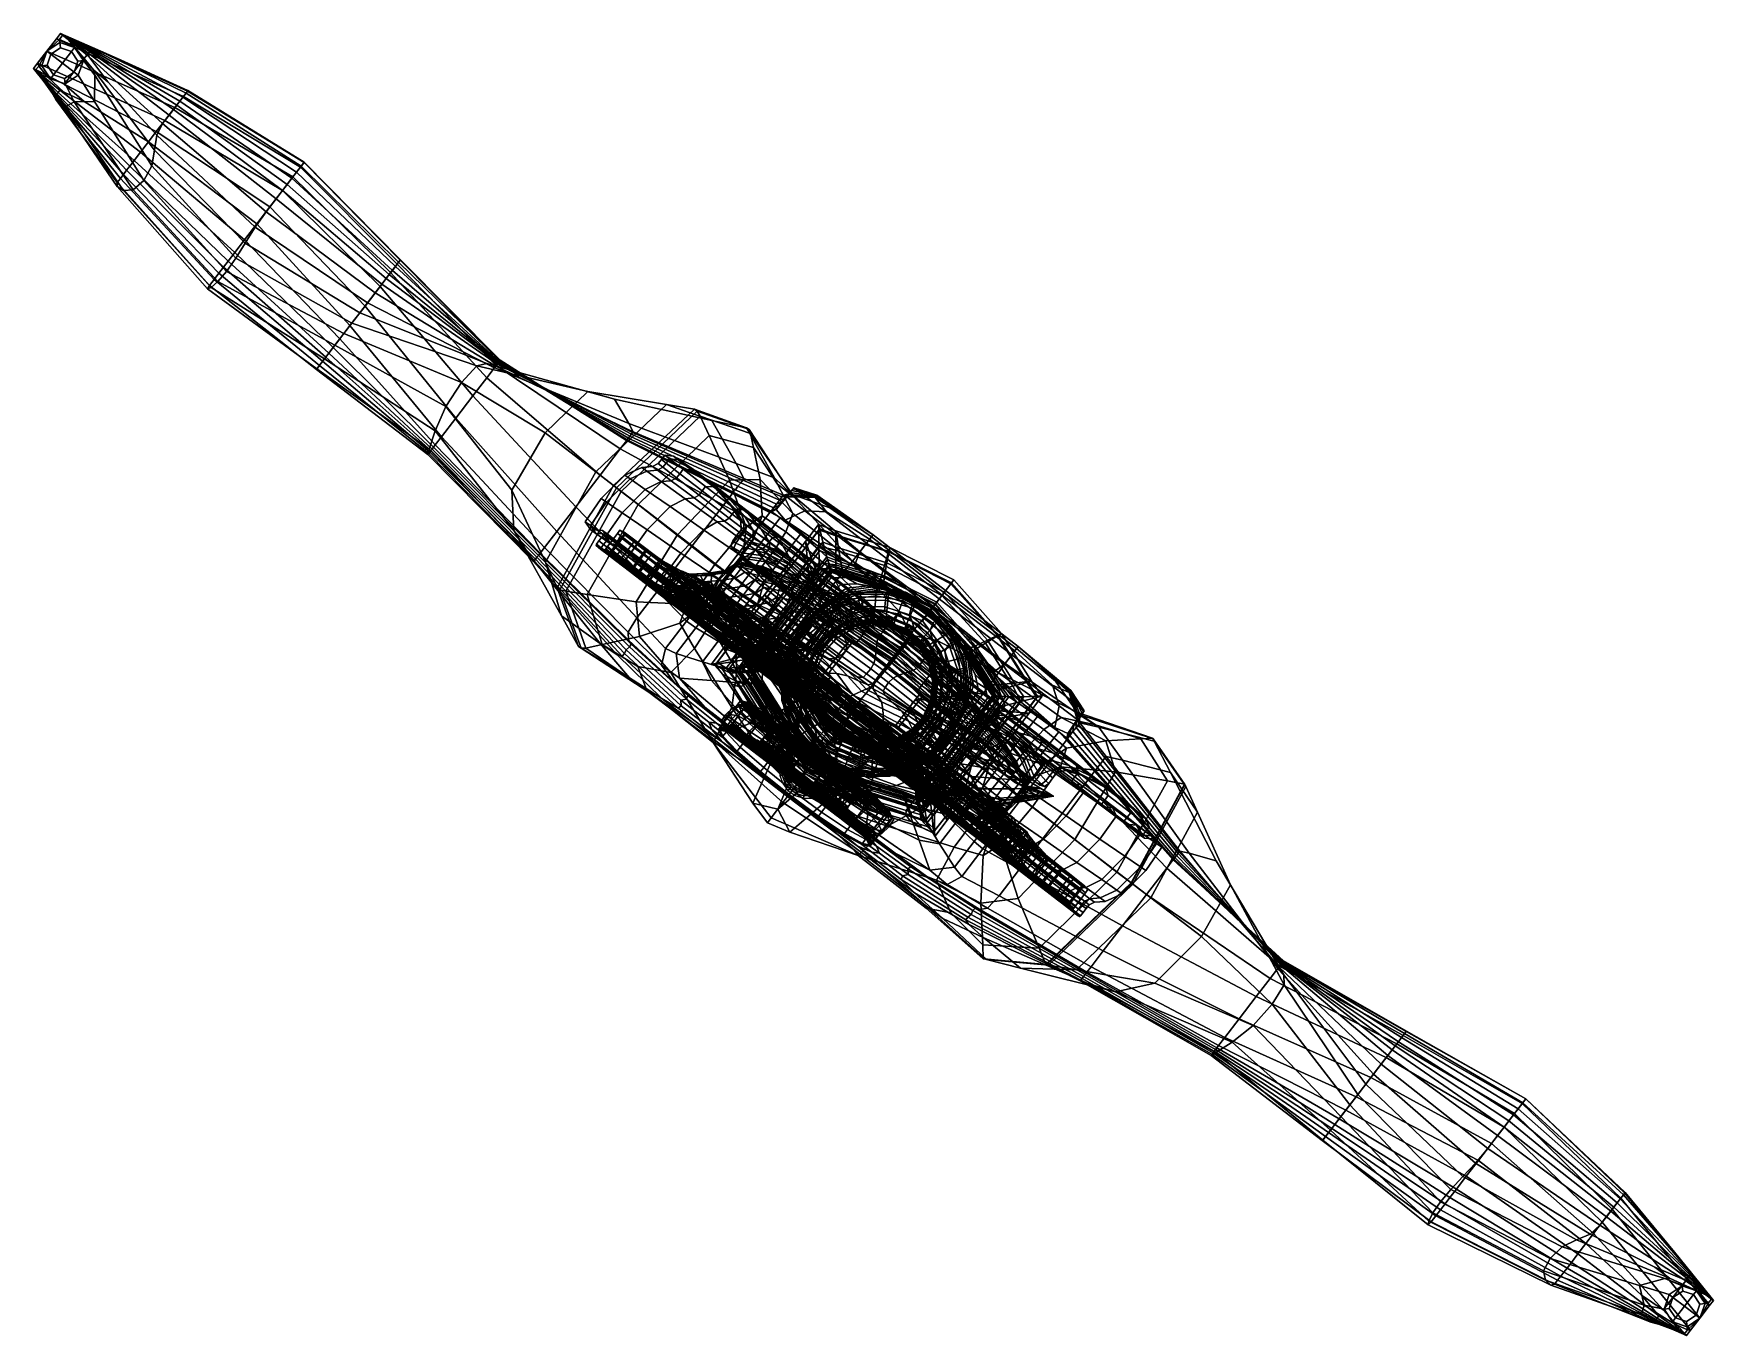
# Model space of a CAD drawing. Extents: x -0.114 to 0.071, y 0.099 to 0.243.
import ezdxf

# ---------------------------------------------------------------- set-up
doc = ezdxf.new("R2010")
doc.units = 0

msp = doc.modelspace()

# ---------------------------------------------------------------- linework, layer by layer
for points in [[(-0.11275, 0.24101, 1.47221), (-0.11275, 0.24101, 1.47495), (-0.11171, 0.24235, 1.47495), (-0.11171, 0.24235, 1.47221)], [(-0.11275, 0.24101, 1.47221), (-0.11171, 0.24235, 1.47221), (-0.11136, 0.2423, 1.46865), (-0.11275, 0.24101, 1.46833)], [(-0.11275, 0.24101, 1.48072), (-0.10921, 0.23945, 1.48163), (-0.1082, 0.24076, 1.48133), (-0.11171, 0.24235, 1.48072)], [(-0.11275, 0.24101, 1.48072), (-0.11171, 0.24235, 1.48072), (-0.11171, 0.24235, 1.47981), (-0.11275, 0.24101, 1.47981)], [(-0.11275, 0.24101, 1.47768), (-0.11275, 0.24101, 1.47981), (-0.11171, 0.24235, 1.47981), (-0.11171, 0.24235, 1.47768)], [(-0.11275, 0.24101, 1.47768), (-0.11171, 0.24235, 1.47768), (-0.11171, 0.24235, 1.47495), (-0.11275, 0.24101, 1.47495)], [(-0.11275, 0.24101, 1.46215), (-0.11275, 0.24101, 1.46833), (-0.11136, 0.2423, 1.46865), (-0.11132, 0.24197, 1.46201)], [(-0.11275, 0.24101, 1.46215), (-0.11132, 0.24197, 1.46201), (-0.11124, 0.24138, 1.45783), (-0.11232, 0.24068, 1.45651)], [(-0.11102, 0.23968, 1.45425), (-0.11232, 0.24068, 1.45651), (-0.11124, 0.24138, 1.45783), (-0.11003, 0.24097, 1.45608)], [(-0.11126, 0.24294, 1.47221), (-0.11171, 0.24235, 1.47221), (-0.11171, 0.24235, 1.47495), (-0.11126, 0.24294, 1.47495)], [(-0.11126, 0.24294, 1.47221), (-0.11104, 0.24278, 1.47002), (-0.11136, 0.2423, 1.46865), (-0.11171, 0.24235, 1.47221)], [(-0.11126, 0.24294, 1.48072), (-0.11171, 0.24235, 1.48072), (-0.1082, 0.24076, 1.48133), (-0.10775, 0.24135, 1.48099)], [(-0.11126, 0.24294, 1.48072), (-0.11126, 0.24294, 1.47981), (-0.11171, 0.24235, 1.47981), (-0.11171, 0.24235, 1.48072)], [(-0.11126, 0.24294, 1.47768), (-0.11171, 0.24235, 1.47768), (-0.11171, 0.24235, 1.47981), (-0.11126, 0.24294, 1.47981)], [(-0.11126, 0.24294, 1.47768), (-0.11126, 0.24294, 1.47495), (-0.11171, 0.24235, 1.47495), (-0.11171, 0.24235, 1.47768)], [(-0.11039, 0.24228, 1.4689), (-0.10987, 0.24162, 1.46707), (-0.11136, 0.2423, 1.46865), (-0.11104, 0.24278, 1.47002)], [(-0.10969, 0.2414, 1.46157), (-0.11132, 0.24197, 1.46201), (-0.11136, 0.2423, 1.46865), (-0.10987, 0.24162, 1.46707)], [(-0.10969, 0.2414, 1.46157), (-0.11003, 0.24097, 1.45608), (-0.11124, 0.24138, 1.45783), (-0.11132, 0.24197, 1.46201)], [(-0.11126, 0.24294, 1.47221), (-0.11126, 0.24294, 1.47495), (-0.10797, 0.24107, 1.4746), (-0.10805, 0.24096, 1.47232)], [(-0.11126, 0.24294, 1.47221), (-0.10805, 0.24096, 1.47232), (-0.10812, 0.24076, 1.47053), (-0.11104, 0.24278, 1.47002)], [(-0.11126, 0.24294, 1.48072), (-0.10775, 0.24135, 1.48099), (-0.10497, 0.24019, 1.48036), (-0.10771, 0.2414, 1.48012)], [(-0.11126, 0.24294, 1.48072), (-0.10771, 0.2414, 1.48012), (-0.10779, 0.24129, 1.47904), (-0.11126, 0.24294, 1.47981)], [(-0.11126, 0.24294, 1.47768), (-0.11126, 0.24294, 1.47981), (-0.10779, 0.24129, 1.47904), (-0.10788, 0.24118, 1.47702)], [(-0.11126, 0.24294, 1.47768), (-0.10788, 0.24118, 1.47702), (-0.10797, 0.24107, 1.4746), (-0.11126, 0.24294, 1.47495)], [(-0.11039, 0.24228, 1.4689), (-0.11104, 0.24278, 1.47002), (-0.10812, 0.24076, 1.47053), (-0.10814, 0.2404, 1.46957)], [(-0.11039, 0.24228, 1.4689), (-0.10814, 0.2404, 1.46957), (-0.10602, 0.23763, 1.46986), (-0.10758, 0.2389, 1.4693)], [(-0.11039, 0.24228, 1.4689), (-0.10758, 0.2389, 1.4693), (-0.10747, 0.23836, 1.46784), (-0.10987, 0.24162, 1.46707)], [(-0.10969, 0.2414, 1.46157), (-0.10873, 0.23998, 1.46114), (-0.10932, 0.2399, 1.45718), (-0.11003, 0.24097, 1.45608)], [(-0.10969, 0.2414, 1.46157), (-0.10987, 0.24162, 1.46707), (-0.10747, 0.23836, 1.46784), (-0.10873, 0.23998, 1.46114)], [(-0.09724, 0.23657, 1.48118), (-0.10775, 0.24135, 1.48099), (-0.1082, 0.24076, 1.48133), (-0.09768, 0.236, 1.48252)], [(-0.09808, 0.23547, 1.47504), (-0.09842, 0.23502, 1.47354), (-0.10797, 0.24107, 1.4746), (-0.10788, 0.24118, 1.47702)], [(-0.09808, 0.23547, 1.47504), (-0.10788, 0.24118, 1.47702), (-0.10779, 0.24129, 1.47904), (-0.09773, 0.23592, 1.47675)], [(-0.09739, 0.23637, 1.4783), (-0.09773, 0.23592, 1.47675), (-0.10779, 0.24129, 1.47904), (-0.10771, 0.2414, 1.48012)], [(-0.09724, 0.23657, 1.48118), (-0.09718, 0.23664, 1.47975), (-0.10497, 0.24019, 1.48036), (-0.10775, 0.24135, 1.48099)], [(-0.09739, 0.23637, 1.4783), (-0.10771, 0.2414, 1.48012), (-0.10497, 0.24019, 1.48036), (-0.09718, 0.23664, 1.47975)], [(-0.11422, 0.2391, 1.47221), (-0.11422, 0.2391, 1.47495), (-0.11378, 0.23967, 1.47495), (-0.11378, 0.23967, 1.47221)], [(-0.11422, 0.2391, 1.47221), (-0.11378, 0.23967, 1.47221), (-0.11364, 0.23935, 1.46865), (-0.11401, 0.23893, 1.47002)], [(-0.11422, 0.2391, 1.48072), (-0.11083, 0.23735, 1.48205), (-0.11026, 0.23809, 1.48188), (-0.11378, 0.23967, 1.48072)], [(-0.11422, 0.2391, 1.48072), (-0.11378, 0.23967, 1.48072), (-0.11378, 0.23967, 1.47981), (-0.11422, 0.2391, 1.47981)], [(-0.11422, 0.2391, 1.47768), (-0.11422, 0.2391, 1.47981), (-0.11378, 0.23967, 1.47981), (-0.11378, 0.23967, 1.47768)], [(-0.11422, 0.2391, 1.47768), (-0.11378, 0.23967, 1.47768), (-0.11378, 0.23967, 1.47495), (-0.11422, 0.2391, 1.47495)], [(-0.11336, 0.23843, 1.4689), (-0.11401, 0.23893, 1.47002), (-0.11364, 0.23935, 1.46865), (-0.1126, 0.23808, 1.46707)], [(-0.11275, 0.24101, 1.47221), (-0.11378, 0.23967, 1.47221), (-0.11378, 0.23967, 1.47495), (-0.11275, 0.24101, 1.47495)], [(-0.11275, 0.24101, 1.47221), (-0.11275, 0.24101, 1.46833), (-0.11364, 0.23935, 1.46865), (-0.11378, 0.23967, 1.47221)], [(-0.11275, 0.24101, 1.48072), (-0.11378, 0.23967, 1.48072), (-0.11026, 0.23809, 1.48188), (-0.10921, 0.23945, 1.48163)], [(-0.11275, 0.24101, 1.48072), (-0.11275, 0.24101, 1.47981), (-0.11378, 0.23967, 1.47981), (-0.11378, 0.23967, 1.48072)], [(-0.11275, 0.24101, 1.47768), (-0.11378, 0.23967, 1.47768), (-0.11378, 0.23967, 1.47981), (-0.11275, 0.24101, 1.47981)], [(-0.11275, 0.24101, 1.47768), (-0.11275, 0.24101, 1.47495), (-0.11378, 0.23967, 1.47495), (-0.11378, 0.23967, 1.47768)], [(-0.11275, 0.24101, 1.46215), (-0.11331, 0.23939, 1.46201), (-0.11364, 0.23935, 1.46865), (-0.11275, 0.24101, 1.46833)], [(-0.11235, 0.23796, 1.46157), (-0.1126, 0.23808, 1.46707), (-0.11364, 0.23935, 1.46865), (-0.11331, 0.23939, 1.46201)], [(-0.11275, 0.24101, 1.46215), (-0.11232, 0.24068, 1.45651), (-0.11272, 0.23946, 1.45783), (-0.11331, 0.23939, 1.46201)], [(-0.11235, 0.23796, 1.46157), (-0.11331, 0.23939, 1.46201), (-0.11272, 0.23946, 1.45783), (-0.11202, 0.23839, 1.45608)], [(-0.11102, 0.23968, 1.45425), (-0.11202, 0.23839, 1.45608), (-0.11272, 0.23946, 1.45783), (-0.11232, 0.24068, 1.45651)], [(-0.11102, 0.23968, 1.45425), (-0.10973, 0.23869, 1.45564), (-0.1108, 0.23799, 1.45718), (-0.11202, 0.23839, 1.45608)], [(-0.11102, 0.23968, 1.45425), (-0.11003, 0.24097, 1.45608), (-0.10932, 0.2399, 1.45718), (-0.10973, 0.23869, 1.45564)], [(-0.09861, 0.23478, 1.48372), (-0.10921, 0.23945, 1.48163), (-0.11026, 0.23809, 1.48188), (-0.09972, 0.23335, 1.48472)], [(-0.10929, 0.23836, 1.46099), (-0.10973, 0.23869, 1.45564), (-0.10932, 0.2399, 1.45718), (-0.10873, 0.23998, 1.46114)], [(-0.10929, 0.23836, 1.46099), (-0.10873, 0.23998, 1.46114), (-0.10747, 0.23836, 1.46784), (-0.10749, 0.23545, 1.46745)], [(-0.09861, 0.23478, 1.48372), (-0.09768, 0.236, 1.48252), (-0.1082, 0.24076, 1.48133), (-0.10921, 0.23945, 1.48163)], [(-0.09998, 0.233, 1.47157), (-0.10814, 0.2404, 1.46957), (-0.10812, 0.24076, 1.47053), (-0.09925, 0.23395, 1.47206)], [(-0.09998, 0.233, 1.47157), (-0.10063, 0.23171, 1.47136), (-0.10602, 0.23763, 1.46986), (-0.10814, 0.2404, 1.46957)], [(-0.09877, 0.23457, 1.47264), (-0.09925, 0.23395, 1.47206), (-0.10812, 0.24076, 1.47053), (-0.10805, 0.24096, 1.47232)], [(-0.09877, 0.23457, 1.47264), (-0.10805, 0.24096, 1.47232), (-0.10797, 0.24107, 1.4746), (-0.09842, 0.23502, 1.47354)], [(-0.11422, 0.2391, 1.47221), (-0.11181, 0.23607, 1.47415), (-0.11173, 0.23619, 1.47664), (-0.11422, 0.2391, 1.47495)], [(-0.11422, 0.2391, 1.47221), (-0.11401, 0.23893, 1.47002), (-0.11185, 0.23592, 1.47206), (-0.11181, 0.23607, 1.47415)], [(-0.11422, 0.2391, 1.48072), (-0.11134, 0.23669, 1.48196), (-0.10862, 0.23545, 1.48303), (-0.11083, 0.23735, 1.48205)], [(-0.11422, 0.2391, 1.48072), (-0.11422, 0.2391, 1.47981), (-0.11152, 0.23645, 1.48109), (-0.11134, 0.23669, 1.48196)], [(-0.11422, 0.2391, 1.47768), (-0.11164, 0.2363, 1.47914), (-0.11152, 0.23645, 1.48109), (-0.11422, 0.2391, 1.47981)], [(-0.11422, 0.2391, 1.47768), (-0.11422, 0.2391, 1.47495), (-0.11173, 0.23619, 1.47664), (-0.11164, 0.2363, 1.47914)], [(-0.11336, 0.23843, 1.4689), (-0.11177, 0.23568, 1.47081), (-0.11185, 0.23592, 1.47206), (-0.11401, 0.23893, 1.47002)], [(-0.11336, 0.23843, 1.4689), (-0.1126, 0.23808, 1.46707), (-0.10974, 0.23541, 1.46791), (-0.11066, 0.2349, 1.46977)], [(-0.11336, 0.23843, 1.4689), (-0.11066, 0.2349, 1.46977), (-0.10967, 0.23289, 1.47148), (-0.11177, 0.23568, 1.47081)], [(-0.11235, 0.23796, 1.46157), (-0.11072, 0.2374, 1.46114), (-0.10974, 0.23541, 1.46791), (-0.1126, 0.23808, 1.46707)], [(-0.11235, 0.23796, 1.46157), (-0.11202, 0.23839, 1.45608), (-0.1108, 0.23799, 1.45718), (-0.11072, 0.2374, 1.46114)], [(-0.10067, 0.23211, 1.48542), (-0.09972, 0.23335, 1.48472), (-0.11026, 0.23809, 1.48188), (-0.11083, 0.23735, 1.48205)], [(-0.10929, 0.23836, 1.46099), (-0.11072, 0.2374, 1.46114), (-0.1108, 0.23799, 1.45718), (-0.10973, 0.23869, 1.45564)], [(-0.10929, 0.23836, 1.46099), (-0.10749, 0.23545, 1.46745), (-0.10974, 0.23541, 1.46791), (-0.11072, 0.2374, 1.46114)], [(-0.10086, 0.23007, 1.47166), (-0.10116, 0.22833, 1.47207), (-0.10747, 0.23836, 1.46784), (-0.10758, 0.2389, 1.4693)], [(-0.10086, 0.23007, 1.47166), (-0.10758, 0.2389, 1.4693), (-0.10602, 0.23763, 1.46986), (-0.10063, 0.23171, 1.47136)], [(-0.10206, 0.22673, 1.47217), (-0.10749, 0.23545, 1.46745), (-0.10747, 0.23836, 1.46784), (-0.10116, 0.22833, 1.47207)], [(-0.1043, 0.22739, 1.47994), (-0.11181, 0.23607, 1.47415), (-0.11185, 0.23592, 1.47206), (-0.10464, 0.22694, 1.47819)], [(-0.10499, 0.22649, 1.47654), (-0.10464, 0.22694, 1.47819), (-0.11185, 0.23592, 1.47206), (-0.11177, 0.23568, 1.47081)], [(-0.1043, 0.22739, 1.47994), (-0.10395, 0.22784, 1.48173), (-0.11173, 0.23619, 1.47664), (-0.11181, 0.23607, 1.47415)], [(-0.10499, 0.22649, 1.47654), (-0.11177, 0.23568, 1.47081), (-0.10967, 0.23289, 1.47148), (-0.10498, 0.22605, 1.47499)], [(-0.10361, 0.22829, 1.48353), (-0.11164, 0.2363, 1.47914), (-0.11173, 0.23619, 1.47664), (-0.10395, 0.22784, 1.48173)], [(-0.10361, 0.22829, 1.48353), (-0.10313, 0.22891, 1.48495), (-0.11152, 0.23645, 1.48109), (-0.11164, 0.2363, 1.47914)], [(-0.1024, 0.22986, 1.48565), (-0.11134, 0.23669, 1.48196), (-0.11152, 0.23645, 1.48109), (-0.10313, 0.22891, 1.48495)], [(-0.1024, 0.22986, 1.48565), (-0.10154, 0.23098, 1.48575), (-0.10862, 0.23545, 1.48303), (-0.11134, 0.23669, 1.48196)], [(-0.10067, 0.23211, 1.48542), (-0.11083, 0.23735, 1.48205), (-0.10862, 0.23545, 1.48303), (-0.10154, 0.23098, 1.48575)], [(-0.09861, 0.23478, 1.48372), (-0.08559, 0.22711, 1.48576), (-0.08476, 0.22819, 1.48395), (-0.09768, 0.236, 1.48252)], [(-0.09808, 0.23547, 1.47504), (-0.09773, 0.23592, 1.47675), (-0.08519, 0.22764, 1.47591), (-0.0857, 0.22696, 1.47468)], [(-0.09739, 0.23637, 1.4783), (-0.08467, 0.2283, 1.47772), (-0.08519, 0.22764, 1.47591), (-0.09773, 0.23592, 1.47675)], [(-0.09724, 0.23657, 1.48118), (-0.09768, 0.236, 1.48252), (-0.08476, 0.22819, 1.48395), (-0.08435, 0.22872, 1.48193)], [(-0.09739, 0.23637, 1.4783), (-0.09718, 0.23664, 1.47975), (-0.08434, 0.22874, 1.47982), (-0.08467, 0.2283, 1.47772)], [(-0.09724, 0.23657, 1.48118), (-0.08435, 0.22872, 1.48193), (-0.08434, 0.22874, 1.47982), (-0.09718, 0.23664, 1.47975)], [(-0.10428, 0.22562, 1.47353), (-0.11066, 0.2349, 1.46977), (-0.10974, 0.23541, 1.46791), (-0.10321, 0.22568, 1.47248)], [(-0.10428, 0.22562, 1.47353), (-0.10498, 0.22605, 1.47499), (-0.10967, 0.23289, 1.47148), (-0.11066, 0.2349, 1.46977)], [(-0.10206, 0.22673, 1.47217), (-0.10321, 0.22568, 1.47248), (-0.10974, 0.23541, 1.46791), (-0.10749, 0.23545, 1.46745)], [(-0.09998, 0.233, 1.47157), (-0.09925, 0.23395, 1.47206), (-0.08745, 0.22468, 1.47355), (-0.08855, 0.22325, 1.47316)], [(-0.09861, 0.23478, 1.48372), (-0.09972, 0.23335, 1.48472), (-0.08675, 0.22561, 1.48725), (-0.08559, 0.22711, 1.48576)], [(-0.09877, 0.23457, 1.47264), (-0.08674, 0.22561, 1.4737), (-0.08745, 0.22468, 1.47355), (-0.09925, 0.23395, 1.47206)], [(-0.09877, 0.23457, 1.47264), (-0.09842, 0.23502, 1.47354), (-0.08622, 0.22629, 1.47396), (-0.08674, 0.22561, 1.4737)], [(-0.09808, 0.23547, 1.47504), (-0.0857, 0.22696, 1.47468), (-0.08622, 0.22629, 1.47396), (-0.09842, 0.23502, 1.47354)], [(-0.10067, 0.23211, 1.48542), (-0.10154, 0.23098, 1.48575), (-0.08958, 0.22192, 1.48883), (-0.08813, 0.2238, 1.4883)], [(-0.10067, 0.23211, 1.48542), (-0.08813, 0.2238, 1.4883), (-0.08675, 0.22561, 1.48725), (-0.09972, 0.23335, 1.48472)], [(-0.09998, 0.233, 1.47157), (-0.08855, 0.22325, 1.47316), (-0.08977, 0.22155, 1.47298), (-0.10063, 0.23171, 1.47136)], [(-0.1024, 0.22986, 1.48565), (-0.09092, 0.22018, 1.48874), (-0.08958, 0.22192, 1.48883), (-0.10154, 0.23098, 1.48575)], [(-0.10086, 0.23007, 1.47166), (-0.09086, 0.21981, 1.47348), (-0.09188, 0.21815, 1.47409), (-0.10116, 0.22833, 1.47207)], [(-0.10086, 0.23007, 1.47166), (-0.10063, 0.23171, 1.47136), (-0.08977, 0.22155, 1.47298), (-0.09086, 0.21981, 1.47348)], [(-0.10361, 0.22829, 1.48353), (-0.10395, 0.22784, 1.48173), (-0.09325, 0.21714, 1.48625), (-0.09273, 0.21782, 1.48741)], [(-0.10361, 0.22829, 1.48353), (-0.09273, 0.21782, 1.48741), (-0.09202, 0.21875, 1.48821), (-0.10313, 0.22891, 1.48495)], [(-0.1024, 0.22986, 1.48565), (-0.10313, 0.22891, 1.48495), (-0.09202, 0.21875, 1.48821), (-0.09092, 0.22018, 1.48874)], [(-0.10206, 0.22673, 1.47217), (-0.10116, 0.22833, 1.47207), (-0.09188, 0.21815, 1.47409), (-0.09292, 0.21668, 1.47424)], [(-0.0748, 0.21654, 1.48648), (-0.07408, 0.21748, 1.48528), (-0.08476, 0.22819, 1.48395), (-0.08559, 0.22711, 1.48576)], [(-0.07392, 0.21768, 1.48083), (-0.07426, 0.21723, 1.4795), (-0.08519, 0.22764, 1.47591), (-0.08467, 0.2283, 1.47772)], [(-0.07373, 0.21792, 1.48393), (-0.08435, 0.22872, 1.48193), (-0.08476, 0.22819, 1.48395), (-0.07408, 0.21748, 1.48528)], [(-0.07392, 0.21768, 1.48083), (-0.08467, 0.2283, 1.47772), (-0.08434, 0.22874, 1.47982), (-0.0737, 0.21796, 1.48245)], [(-0.07373, 0.21792, 1.48393), (-0.0737, 0.21796, 1.48245), (-0.08434, 0.22874, 1.47982), (-0.08435, 0.22872, 1.48193)], [(-0.10499, 0.22649, 1.47654), (-0.0948, 0.21513, 1.48062), (-0.09429, 0.21579, 1.48274), (-0.10464, 0.22694, 1.47819)], [(-0.10499, 0.22649, 1.47654), (-0.10498, 0.22605, 1.47499), (-0.09501, 0.21474, 1.47843), (-0.0948, 0.21513, 1.48062)], [(-0.1043, 0.22739, 1.47994), (-0.10464, 0.22694, 1.47819), (-0.09429, 0.21579, 1.48274), (-0.09377, 0.21647, 1.48465)], [(-0.1043, 0.22739, 1.47994), (-0.09377, 0.21647, 1.48465), (-0.09325, 0.21714, 1.48625), (-0.10395, 0.22784, 1.48173)], [(-0.10206, 0.22673, 1.47217), (-0.09292, 0.21668, 1.47424), (-0.09387, 0.21556, 1.47472), (-0.10321, 0.22568, 1.47248)], [(-0.0748, 0.21654, 1.48648), (-0.08559, 0.22711, 1.48576), (-0.08675, 0.22561, 1.48725), (-0.07596, 0.21502, 1.48747)], [(-0.0753, 0.21588, 1.47606), (-0.08674, 0.22561, 1.4737), (-0.08622, 0.22629, 1.47396), (-0.07495, 0.21634, 1.47805)], [(-0.07461, 0.21679, 1.47889), (-0.07495, 0.21634, 1.47805), (-0.08622, 0.22629, 1.47396), (-0.0857, 0.22696, 1.47468)], [(-0.07461, 0.21679, 1.47889), (-0.0857, 0.22696, 1.47468), (-0.08519, 0.22764, 1.47591), (-0.07426, 0.21723, 1.4795)], [(-0.10428, 0.22562, 1.47353), (-0.09463, 0.2149, 1.47629), (-0.09501, 0.21474, 1.47843), (-0.10498, 0.22605, 1.47499)], [(-0.10428, 0.22562, 1.47353), (-0.10321, 0.22568, 1.47248), (-0.09387, 0.21556, 1.47472), (-0.09463, 0.2149, 1.47629)], [(-0.07651, 0.21431, 1.4726), (-0.08855, 0.22325, 1.47316), (-0.08745, 0.22468, 1.47355), (-0.07577, 0.21527, 1.4739)], [(-0.07763, 0.21285, 1.48818), (-0.07596, 0.21502, 1.48747), (-0.08675, 0.22561, 1.48725), (-0.08813, 0.2238, 1.4883)], [(-0.0753, 0.21588, 1.47606), (-0.07577, 0.21527, 1.4739), (-0.08745, 0.22468, 1.47355), (-0.08674, 0.22561, 1.4737)], [(-0.07651, 0.21431, 1.4726), (-0.07736, 0.2132, 1.47207), (-0.08977, 0.22155, 1.47298), (-0.08855, 0.22325, 1.47316)], [(-0.07763, 0.21285, 1.48818), (-0.08813, 0.2238, 1.4883), (-0.08958, 0.22192, 1.48883), (-0.07929, 0.21069, 1.48846)], [(-0.08041, 0.20922, 1.48818), (-0.07929, 0.21069, 1.48846), (-0.08958, 0.22192, 1.48883), (-0.09092, 0.22018, 1.48874)], [(-0.07821, 0.21209, 1.47227), (-0.09086, 0.21981, 1.47348), (-0.08977, 0.22155, 1.47298), (-0.07736, 0.2132, 1.47207)], [(-0.08041, 0.20922, 1.48818), (-0.09092, 0.22018, 1.48874), (-0.09202, 0.21875, 1.48821), (-0.08115, 0.20827, 1.4877)], [(-0.07821, 0.21209, 1.47227), (-0.07908, 0.21097, 1.47268), (-0.09188, 0.21815, 1.47409), (-0.09086, 0.21981, 1.47348)], [(-0.08231, 0.20675, 1.48336), (-0.08197, 0.2072, 1.48624), (-0.09325, 0.21714, 1.48625), (-0.09377, 0.21647, 1.48465)], [(-0.08162, 0.20765, 1.48737), (-0.09273, 0.21782, 1.48741), (-0.09325, 0.21714, 1.48625), (-0.08197, 0.2072, 1.48624)], [(-0.07997, 0.20981, 1.47278), (-0.09292, 0.21668, 1.47424), (-0.09188, 0.21815, 1.47409), (-0.07908, 0.21097, 1.47268)], [(-0.08162, 0.20765, 1.48737), (-0.08115, 0.20827, 1.4877), (-0.09202, 0.21875, 1.48821), (-0.09273, 0.21782, 1.48741)], [(-0.0748, 0.21654, 1.48648), (-0.06418, 0.20494, 1.48833), (-0.06314, 0.20629, 1.48787), (-0.07408, 0.21748, 1.48528)], [(-0.07461, 0.21679, 1.47889), (-0.07426, 0.21723, 1.4795), (-0.06281, 0.20672, 1.48421), (-0.06286, 0.20665, 1.48357)], [(-0.07392, 0.21768, 1.48083), (-0.06274, 0.20681, 1.48508), (-0.06281, 0.20672, 1.48421), (-0.07426, 0.21723, 1.4795)], [(-0.07373, 0.21792, 1.48393), (-0.07408, 0.21748, 1.48528), (-0.06314, 0.20629, 1.48787), (-0.06274, 0.20681, 1.48705)], [(-0.07392, 0.21768, 1.48083), (-0.0737, 0.21796, 1.48245), (-0.0627, 0.20686, 1.48606), (-0.06274, 0.20681, 1.48508)], [(-0.07373, 0.21792, 1.48393), (-0.06274, 0.20681, 1.48705), (-0.0627, 0.20686, 1.48606), (-0.0737, 0.21796, 1.48245)], [(-0.083, 0.20586, 1.47757), (-0.08266, 0.2063, 1.48003), (-0.09429, 0.21579, 1.48274), (-0.0948, 0.21513, 1.48062)], [(-0.08211, 0.20702, 1.47414), (-0.09463, 0.2149, 1.47629), (-0.09387, 0.21556, 1.47472), (-0.08096, 0.20852, 1.4731)], [(-0.08231, 0.20675, 1.48336), (-0.09377, 0.21647, 1.48465), (-0.09429, 0.21579, 1.48274), (-0.08266, 0.2063, 1.48003)], [(-0.07997, 0.20981, 1.47278), (-0.08096, 0.20852, 1.4731), (-0.09387, 0.21556, 1.47472), (-0.09292, 0.21668, 1.47424)], [(-0.07651, 0.21431, 1.4726), (-0.07577, 0.21527, 1.4739), (-0.06304, 0.20642, 1.4731), (-0.0632, 0.20621, 1.47078)], [(-0.0748, 0.21654, 1.48648), (-0.07596, 0.21502, 1.48747), (-0.06571, 0.20294, 1.48848), (-0.06418, 0.20494, 1.48833)], [(-0.0753, 0.21588, 1.47606), (-0.06295, 0.20653, 1.47754), (-0.06304, 0.20642, 1.4731), (-0.07577, 0.21527, 1.4739)], [(-0.0753, 0.21588, 1.47606), (-0.07495, 0.21634, 1.47805), (-0.06291, 0.20659, 1.4818), (-0.06295, 0.20653, 1.47754)], [(-0.07461, 0.21679, 1.47889), (-0.06286, 0.20665, 1.48357), (-0.06291, 0.20659, 1.4818), (-0.07495, 0.21634, 1.47805)], [(-0.083, 0.20586, 1.47757), (-0.0948, 0.21513, 1.48062), (-0.09501, 0.21474, 1.47843), (-0.08295, 0.20593, 1.47571)], [(-0.08211, 0.20702, 1.47414), (-0.08295, 0.20593, 1.47571), (-0.09501, 0.21474, 1.47843), (-0.09463, 0.2149, 1.47629)], [(-0.07763, 0.21285, 1.48818), (-0.0676, 0.20048, 1.48833), (-0.06571, 0.20294, 1.48848), (-0.07596, 0.21502, 1.48747)], [(-0.07651, 0.21431, 1.4726), (-0.0632, 0.20621, 1.47078), (-0.06355, 0.20614, 1.46964), (-0.07736, 0.2132, 1.47207)], [(-0.07763, 0.21285, 1.48818), (-0.07929, 0.21069, 1.48846), (-0.06919, 0.1984, 1.48794), (-0.0676, 0.20048, 1.48833)], [(-0.07821, 0.21209, 1.47227), (-0.06419, 0.20649, 1.4687), (-0.06528, 0.20625, 1.46807), (-0.07908, 0.21097, 1.47268)], [(-0.07821, 0.21209, 1.47227), (-0.07736, 0.2132, 1.47207), (-0.06355, 0.20614, 1.46964), (-0.06419, 0.20649, 1.4687)], [(-0.07997, 0.20981, 1.47278), (-0.06699, 0.20442, 1.46786), (-0.06872, 0.20177, 1.46823), (-0.08096, 0.20852, 1.4731)], [(-0.08041, 0.20922, 1.48818), (-0.06987, 0.19751, 1.48735), (-0.06919, 0.1984, 1.48794), (-0.07929, 0.21069, 1.48846)], [(-0.07997, 0.20981, 1.47278), (-0.07908, 0.21097, 1.47268), (-0.06528, 0.20625, 1.46807), (-0.06699, 0.20442, 1.46786)], [(-0.08211, 0.20702, 1.47414), (-0.08096, 0.20852, 1.4731), (-0.06872, 0.20177, 1.46823), (-0.0699, 0.19906, 1.46938)], [(-0.08162, 0.20765, 1.48737), (-0.07022, 0.19706, 1.48613), (-0.07007, 0.19726, 1.4867), (-0.08115, 0.20827, 1.4877)], [(-0.08041, 0.20922, 1.48818), (-0.08115, 0.20827, 1.4877), (-0.07007, 0.19726, 1.4867), (-0.06987, 0.19751, 1.48735)], [(-0.083, 0.20586, 1.47757), (-0.0707, 0.19644, 1.47246), (-0.0706, 0.19657, 1.47506), (-0.08266, 0.2063, 1.48003)], [(-0.083, 0.20586, 1.47757), (-0.08295, 0.20593, 1.47571), (-0.07055, 0.19703, 1.47092), (-0.0707, 0.19644, 1.47246)], [(-0.08211, 0.20702, 1.47414), (-0.0699, 0.19906, 1.46938), (-0.07055, 0.19703, 1.47092), (-0.08295, 0.20593, 1.47571)], [(-0.08231, 0.20675, 1.48336), (-0.08266, 0.2063, 1.48003), (-0.0706, 0.19657, 1.47506), (-0.07048, 0.19672, 1.4798)], [(-0.08231, 0.20675, 1.48336), (-0.07048, 0.19672, 1.4798), (-0.07035, 0.19689, 1.48428), (-0.08197, 0.2072, 1.48624)], [(-0.08162, 0.20765, 1.48737), (-0.08197, 0.2072, 1.48624), (-0.07035, 0.19689, 1.48428), (-0.07022, 0.19706, 1.48613)], [(-0.05774, 0.19884, 1.45957), (-0.06699, 0.20442, 1.46786), (-0.06528, 0.20625, 1.46807), (-0.05303, 0.20341, 1.46054)], [(-0.05007, 0.20256, 1.46344), (-0.05303, 0.20341, 1.46054), (-0.06528, 0.20625, 1.46807), (-0.06419, 0.20649, 1.4687)], [(-0.05007, 0.20256, 1.46344), (-0.06419, 0.20649, 1.4687), (-0.06355, 0.20614, 1.46964), (-0.0485, 0.19988, 1.46667)], [(-0.05168, 0.19418, 1.49375), (-0.04945, 0.19708, 1.49311), (-0.06314, 0.20629, 1.48787), (-0.06418, 0.20494, 1.48833)], [(-0.04801, 0.19896, 1.46861), (-0.0485, 0.19988, 1.46667), (-0.06355, 0.20614, 1.46964), (-0.0632, 0.20621, 1.47078)], [(-0.04801, 0.19896, 1.46861), (-0.0632, 0.20621, 1.47078), (-0.06304, 0.20642, 1.4731), (-0.04808, 0.19887, 1.4711)], [(-0.04873, 0.19802, 1.49118), (-0.06274, 0.20681, 1.48705), (-0.06314, 0.20629, 1.48787), (-0.04945, 0.19708, 1.49311)], [(-0.04821, 0.19869, 1.47599), (-0.04808, 0.19887, 1.4711), (-0.06304, 0.20642, 1.4731), (-0.06295, 0.20653, 1.47754)], [(-0.04821, 0.19869, 1.47599), (-0.06295, 0.20653, 1.47754), (-0.06291, 0.20659, 1.4818), (-0.04838, 0.19848, 1.4812)], [(-0.04854, 0.19826, 1.48465), (-0.04838, 0.19848, 1.4812), (-0.06291, 0.20659, 1.4818), (-0.06286, 0.20665, 1.48357)], [(-0.04854, 0.19826, 1.48465), (-0.06286, 0.20665, 1.48357), (-0.06281, 0.20672, 1.48421), (-0.04867, 0.19809, 1.48675)], [(-0.04873, 0.19802, 1.48791), (-0.04867, 0.19809, 1.48675), (-0.06281, 0.20672, 1.48421), (-0.06274, 0.20681, 1.48508)], [(-0.04873, 0.19802, 1.49118), (-0.04874, 0.19801, 1.48908), (-0.0627, 0.20686, 1.48606), (-0.06274, 0.20681, 1.48705)], [(-0.04873, 0.19802, 1.48791), (-0.06274, 0.20681, 1.48508), (-0.0627, 0.20686, 1.48606), (-0.04874, 0.19801, 1.48908)], [(-0.05774, 0.19884, 1.45957), (-0.0614, 0.19252, 1.46075), (-0.06872, 0.20177, 1.46823), (-0.06699, 0.20442, 1.46786)], [(-0.05168, 0.19418, 1.49375), (-0.06418, 0.20494, 1.48833), (-0.06571, 0.20294, 1.48848), (-0.05436, 0.19069, 1.49333)], [(-0.05646, 0.18795, 1.49205), (-0.05436, 0.19069, 1.49333), (-0.06571, 0.20294, 1.48848), (-0.0676, 0.20048, 1.48833)], [(-0.05774, 0.19884, 1.45957), (-0.05303, 0.20341, 1.46054), (-0.04435, 0.20197, 1.45373), (-0.05216, 0.19456, 1.45203)], [(-0.05007, 0.20256, 1.46344), (-0.03934, 0.20022, 1.45883), (-0.04435, 0.20197, 1.45373), (-0.05303, 0.20341, 1.46054)], [(-0.05007, 0.20256, 1.46344), (-0.0485, 0.19988, 1.46667), (-0.03665, 0.19545, 1.46423), (-0.03934, 0.20022, 1.45883)], [(-0.06118, 0.18808, 1.46431), (-0.0699, 0.19906, 1.46938), (-0.06872, 0.20177, 1.46823), (-0.0614, 0.19252, 1.46075)], [(-0.05646, 0.18795, 1.49205), (-0.0676, 0.20048, 1.48833), (-0.06919, 0.1984, 1.48794), (-0.05782, 0.18618, 1.49059)], [(-0.05018, 0.19303, 1.44934), (-0.05216, 0.19456, 1.45203), (-0.04435, 0.20197, 1.45373), (-0.04126, 0.20146, 1.4513)], [(-0.05018, 0.19303, 1.44934), (-0.04126, 0.20146, 1.4513), (-0.04095, 0.20124, 1.45131), (-0.04987, 0.19279, 1.44936)], [(-0.04934, 0.19238, 1.44992), (-0.04987, 0.19279, 1.44936), (-0.04095, 0.20124, 1.45131), (-0.04062, 0.20068, 1.4518)], [(-0.04934, 0.19238, 1.44992), (-0.04062, 0.20068, 1.4518), (-0.03964, 0.19855, 1.45391), (-0.04746, 0.19092, 1.45232)], [(-0.03552, 0.19939, 1.45719), (-0.04126, 0.20146, 1.4513), (-0.04435, 0.20197, 1.45373), (-0.03934, 0.20022, 1.45883)], [(-0.03552, 0.19939, 1.45719), (-0.03522, 0.1992, 1.45717), (-0.04095, 0.20124, 1.45131), (-0.04126, 0.20146, 1.4513)], [(-0.03505, 0.19877, 1.45745), (-0.04062, 0.20068, 1.4518), (-0.04095, 0.20124, 1.45131), (-0.03522, 0.1992, 1.45717)], [(-0.03505, 0.19877, 1.45745), (-0.03474, 0.19723, 1.45865), (-0.03964, 0.19855, 1.45391), (-0.04062, 0.20068, 1.4518)], [(-0.06118, 0.18808, 1.46431), (-0.05957, 0.18547, 1.46819), (-0.07055, 0.19703, 1.47092), (-0.0699, 0.19906, 1.46938)], [(-0.05774, 0.19884, 1.45957), (-0.05216, 0.19456, 1.45203), (-0.05771, 0.18457, 1.45411), (-0.0614, 0.19252, 1.46075)], [(-0.04854, 0.19826, 1.48465), (-0.03674, 0.19257, 1.48407), (-0.03645, 0.19296, 1.47909), (-0.04838, 0.19848, 1.4812)], [(-0.04801, 0.19896, 1.46861), (-0.0358, 0.1938, 1.46683), (-0.03665, 0.19545, 1.46423), (-0.0485, 0.19988, 1.46667)], [(-0.04821, 0.19869, 1.47599), (-0.04838, 0.19848, 1.4812), (-0.03645, 0.19296, 1.47909), (-0.03615, 0.19334, 1.47367)], [(-0.04821, 0.19869, 1.47599), (-0.03615, 0.19334, 1.47367), (-0.03592, 0.19364, 1.46914), (-0.04808, 0.19887, 1.4711)], [(-0.04801, 0.19896, 1.46861), (-0.04808, 0.19887, 1.4711), (-0.03592, 0.19364, 1.46914), (-0.0358, 0.1938, 1.46683)], [(-0.04315, 0.18755, 1.45787), (-0.04746, 0.19092, 1.45232), (-0.03964, 0.19855, 1.45391), (-0.03737, 0.19364, 1.45876)], [(-0.03401, 0.19368, 1.46142), (-0.03737, 0.19364, 1.45876), (-0.03964, 0.19855, 1.45391), (-0.03474, 0.19723, 1.45865)], [(-0.03552, 0.19939, 1.45719), (-0.03934, 0.20022, 1.45883), (-0.03665, 0.19545, 1.46423), (-0.03243, 0.19387, 1.46336)], [(-0.03552, 0.19939, 1.45719), (-0.03243, 0.19387, 1.46336), (-0.03054, 0.19209, 1.46402), (-0.03522, 0.1992, 1.45717)], [(-0.03505, 0.19877, 1.45745), (-0.03522, 0.1992, 1.45717), (-0.03054, 0.19209, 1.46402), (-0.03024, 0.19175, 1.46234)], [(-0.03505, 0.19877, 1.45745), (-0.03024, 0.19175, 1.46234), (-0.03207, 0.19318, 1.46183), (-0.03474, 0.19723, 1.45865)], [(-0.05901, 0.18463, 1.47034), (-0.0707, 0.19644, 1.47246), (-0.07055, 0.19703, 1.47092), (-0.05957, 0.18547, 1.46819)], [(-0.0588, 0.18489, 1.47772), (-0.07048, 0.19672, 1.4798), (-0.0706, 0.19657, 1.47506), (-0.05894, 0.18471, 1.47284)], [(-0.0588, 0.18489, 1.47772), (-0.05864, 0.18511, 1.48293), (-0.07035, 0.19689, 1.48428), (-0.07048, 0.19672, 1.4798)], [(-0.05847, 0.18532, 1.48638), (-0.07022, 0.19706, 1.48613), (-0.07035, 0.19689, 1.48428), (-0.05864, 0.18511, 1.48293)], [(-0.05847, 0.18532, 1.48638), (-0.05834, 0.18549, 1.48848), (-0.07007, 0.19726, 1.4867), (-0.07022, 0.19706, 1.48613)], [(-0.05828, 0.18557, 1.48965), (-0.06987, 0.19751, 1.48735), (-0.07007, 0.19726, 1.4867), (-0.05834, 0.18549, 1.48848)], [(-0.05828, 0.18557, 1.48965), (-0.05782, 0.18618, 1.49059), (-0.06919, 0.1984, 1.48794), (-0.06987, 0.19751, 1.48735)], [(-0.05168, 0.19418, 1.49375), (-0.04151, 0.18637, 1.49916), (-0.03806, 0.19085, 1.49803), (-0.04945, 0.19708, 1.49311)], [(-0.04873, 0.19802, 1.49118), (-0.04945, 0.19708, 1.49311), (-0.03806, 0.19085, 1.49803), (-0.03699, 0.19225, 1.49464)], [(-0.04873, 0.19802, 1.49118), (-0.03699, 0.19225, 1.49464), (-0.03706, 0.19215, 1.49109), (-0.04874, 0.19801, 1.48908)], [(-0.04873, 0.19802, 1.48791), (-0.04874, 0.19801, 1.48908), (-0.03706, 0.19215, 1.49109), (-0.03707, 0.19215, 1.48948)], [(-0.04873, 0.19802, 1.48791), (-0.03707, 0.19215, 1.48948), (-0.03697, 0.19228, 1.4878), (-0.04867, 0.19809, 1.48675)], [(-0.04854, 0.19826, 1.48465), (-0.04867, 0.19809, 1.48675), (-0.03697, 0.19228, 1.4878), (-0.03674, 0.19257, 1.48407)], [(-0.03401, 0.19368, 1.46142), (-0.03474, 0.19723, 1.45865), (-0.03207, 0.19318, 1.46183), (-0.03039, 0.18995, 1.46334)], [(-0.05901, 0.18463, 1.47034), (-0.05894, 0.18471, 1.47284), (-0.0706, 0.19657, 1.47506), (-0.0707, 0.19644, 1.47246)], [(-0.04653, 0.19462, 1.61866), (-0.04837, 0.19376, 1.61825), (-0.04894, 0.19416, 1.62554), (-0.04708, 0.19502, 1.62564)], [(-0.04653, 0.19462, 1.63263), (-0.04708, 0.19502, 1.62564), (-0.04894, 0.19416, 1.62554), (-0.04837, 0.19376, 1.63283)], [(-0.04653, 0.19462, 1.61866), (-0.04708, 0.19502, 1.62564), (-0.04588, 0.19513, 1.62575), (-0.04535, 0.19473, 1.61907)], [(-0.04653, 0.19462, 1.63263), (-0.04535, 0.19473, 1.63243), (-0.04588, 0.19513, 1.62575), (-0.04708, 0.19502, 1.62564)], [(-0.04474, 0.19505, 1.61921), (-0.04535, 0.19473, 1.61907), (-0.04588, 0.19513, 1.62575), (-0.04526, 0.19545, 1.62579)], [(-0.04474, 0.19505, 1.63236), (-0.04526, 0.19545, 1.62579), (-0.04588, 0.19513, 1.62575), (-0.04535, 0.19473, 1.63243)], [(-0.04474, 0.19505, 1.61921), (-0.04322, 0.19388, 1.61289), (-0.04381, 0.19356, 1.61265), (-0.04535, 0.19473, 1.61907)], [(-0.04474, 0.19505, 1.63236), (-0.04535, 0.19473, 1.63243), (-0.04381, 0.19356, 1.63885), (-0.04322, 0.19388, 1.63869)], [(-0.04474, 0.19505, 1.61921), (-0.04526, 0.19545, 1.62579), (-0.04491, 0.19589, 1.62579), (-0.04439, 0.1955, 1.61921)], [(-0.04474, 0.19505, 1.63236), (-0.04439, 0.1955, 1.63236), (-0.04491, 0.19589, 1.62579), (-0.04526, 0.19545, 1.62579)], [(-0.04401, 0.19599, 1.63236), (-0.04453, 0.19639, 1.62579), (-0.04491, 0.19589, 1.62579), (-0.04439, 0.1955, 1.63236)], [(-0.04401, 0.19599, 1.61921), (-0.04439, 0.1955, 1.61921), (-0.04491, 0.19589, 1.62579), (-0.04453, 0.19639, 1.62579)], [(-0.04474, 0.19505, 1.61921), (-0.04439, 0.1955, 1.61921), (-0.04288, 0.19433, 1.61289), (-0.04322, 0.19388, 1.61289)], [(-0.04474, 0.19505, 1.63236), (-0.04322, 0.19388, 1.63869), (-0.04288, 0.19433, 1.63869), (-0.04439, 0.1955, 1.63236)], [(-0.04401, 0.19599, 1.63236), (-0.04304, 0.19587, 1.63219), (-0.04355, 0.19626, 1.62579), (-0.04453, 0.19639, 1.62579)], [(-0.04401, 0.19599, 1.61921), (-0.04453, 0.19639, 1.62579), (-0.04355, 0.19626, 1.62579), (-0.04304, 0.19587, 1.61938)], [(-0.04401, 0.19599, 1.63236), (-0.04439, 0.1955, 1.63236), (-0.04288, 0.19433, 1.63869), (-0.04249, 0.19483, 1.63869)], [(-0.04401, 0.19599, 1.61921), (-0.04249, 0.19483, 1.61289), (-0.04288, 0.19433, 1.61289), (-0.04439, 0.1955, 1.61921)], [(-0.04401, 0.19599, 1.63236), (-0.04249, 0.19483, 1.63869), (-0.04156, 0.19474, 1.63836), (-0.04304, 0.19587, 1.63219)], [(-0.04401, 0.19599, 1.61921), (-0.04304, 0.19587, 1.61938), (-0.04156, 0.19474, 1.61322), (-0.04249, 0.19483, 1.61289)], [(-0.04094, 0.19447, 1.61988), (-0.04304, 0.19587, 1.61938), (-0.04355, 0.19626, 1.62579), (-0.0414, 0.19482, 1.62579)], [(-0.04094, 0.19447, 1.63169), (-0.0414, 0.19482, 1.62579), (-0.04355, 0.19626, 1.62579), (-0.04304, 0.19587, 1.63219)], [(-0.04094, 0.19447, 1.61988), (-0.03957, 0.19342, 1.6142), (-0.04156, 0.19474, 1.61322), (-0.04304, 0.19587, 1.61938)], [(-0.04094, 0.19447, 1.63169), (-0.04304, 0.19587, 1.63219), (-0.04156, 0.19474, 1.63836), (-0.03957, 0.19342, 1.63737)], [(-0.04002, 0.19293, 1.64451), (-0.04249, 0.19483, 1.63869), (-0.04288, 0.19433, 1.63869), (-0.0404, 0.19243, 1.64451)], [(-0.04002, 0.19293, 1.60706), (-0.0404, 0.19243, 1.60706), (-0.04288, 0.19433, 1.61289), (-0.04249, 0.19483, 1.61289)], [(-0.04002, 0.19293, 1.64451), (-0.03915, 0.19289, 1.64403), (-0.04156, 0.19474, 1.63836), (-0.04249, 0.19483, 1.63869)], [(-0.04002, 0.19293, 1.60706), (-0.04249, 0.19483, 1.61289), (-0.04156, 0.19474, 1.61322), (-0.03915, 0.19289, 1.60754)], [(-0.04094, 0.19447, 1.61988), (-0.0414, 0.19482, 1.62579), (-0.03898, 0.19275, 1.62579), (-0.03856, 0.19243, 1.6205)], [(-0.04094, 0.19447, 1.63169), (-0.03856, 0.19243, 1.63107), (-0.03898, 0.19275, 1.62579), (-0.0414, 0.19482, 1.62579)], [(-0.03145, 0.19197, 1.4662), (-0.03243, 0.19387, 1.46336), (-0.03665, 0.19545, 1.46423), (-0.0358, 0.1938, 1.46683)], [(-0.05018, 0.19303, 1.44934), (-0.0564, 0.18175, 1.45174), (-0.05771, 0.18457, 1.45411), (-0.05216, 0.19456, 1.45203)], [(-0.05018, 0.19303, 1.44934), (-0.04987, 0.19279, 1.44936), (-0.0561, 0.18151, 1.45175), (-0.0564, 0.18175, 1.45174)], [(-0.05168, 0.19418, 1.49375), (-0.05436, 0.19069, 1.49333), (-0.04535, 0.18136, 1.49841), (-0.04151, 0.18637, 1.49916)], [(-0.05096, 0.19119, 1.61811), (-0.05154, 0.19159, 1.6255), (-0.04894, 0.19416, 1.62554), (-0.04837, 0.19376, 1.61825)], [(-0.05096, 0.19119, 1.63289), (-0.04837, 0.19376, 1.63283), (-0.04894, 0.19416, 1.62554), (-0.05154, 0.19159, 1.6255)], [(-0.05096, 0.19119, 1.61811), (-0.04837, 0.19376, 1.61825), (-0.04669, 0.1926, 1.61123), (-0.04925, 0.19002, 1.611)], [(-0.05096, 0.19119, 1.63289), (-0.04925, 0.19002, 1.64), (-0.04669, 0.1926, 1.63984), (-0.04837, 0.19376, 1.63283)], [(-0.04653, 0.19462, 1.61866), (-0.04492, 0.19346, 1.61194), (-0.04669, 0.1926, 1.61123), (-0.04837, 0.19376, 1.61825)], [(-0.04653, 0.19462, 1.63263), (-0.04837, 0.19376, 1.63283), (-0.04669, 0.1926, 1.63984), (-0.04492, 0.19346, 1.63935)], [(-0.04229, 0.19156, 1.60576), (-0.04394, 0.1907, 1.60478), (-0.04669, 0.1926, 1.61123), (-0.04492, 0.19346, 1.61194)], [(-0.04229, 0.19156, 1.64553), (-0.04492, 0.19346, 1.63935), (-0.04669, 0.1926, 1.63984), (-0.04394, 0.1907, 1.6463)], [(-0.04653, 0.19462, 1.61866), (-0.04535, 0.19473, 1.61907), (-0.04381, 0.19356, 1.61265), (-0.04492, 0.19346, 1.61194)], [(-0.04653, 0.19462, 1.63263), (-0.04492, 0.19346, 1.63935), (-0.04381, 0.19356, 1.63885), (-0.04535, 0.19473, 1.63243)], [(-0.04229, 0.19156, 1.60576), (-0.04492, 0.19346, 1.61194), (-0.04381, 0.19356, 1.61265), (-0.0413, 0.19166, 1.60674)], [(-0.04229, 0.19156, 1.64553), (-0.0413, 0.19166, 1.64477), (-0.04381, 0.19356, 1.63885), (-0.04492, 0.19346, 1.63935)], [(-0.04075, 0.19198, 1.60706), (-0.0413, 0.19166, 1.60674), (-0.04381, 0.19356, 1.61265), (-0.04322, 0.19388, 1.61289)], [(-0.04075, 0.19198, 1.64451), (-0.04322, 0.19388, 1.63869), (-0.04381, 0.19356, 1.63885), (-0.0413, 0.19166, 1.64477)], [(-0.04075, 0.19198, 1.60706), (-0.04322, 0.19388, 1.61289), (-0.04288, 0.19433, 1.61289), (-0.0404, 0.19243, 1.60706)], [(-0.04075, 0.19198, 1.64451), (-0.0404, 0.19243, 1.64451), (-0.04288, 0.19433, 1.63869), (-0.04322, 0.19388, 1.63869)], [(-0.04315, 0.18755, 1.45787), (-0.03737, 0.19364, 1.45876), (-0.03554, 0.18845, 1.46342), (-0.03899, 0.18432, 1.4632)], [(-0.03735, 0.19171, 1.60897), (-0.03915, 0.19289, 1.60754), (-0.04156, 0.19474, 1.61322), (-0.03957, 0.19342, 1.6142)], [(-0.03735, 0.19171, 1.6426), (-0.03957, 0.19342, 1.63737), (-0.04156, 0.19474, 1.63836), (-0.03915, 0.19289, 1.64403)], [(-0.04094, 0.19447, 1.61988), (-0.03856, 0.19243, 1.6205), (-0.03734, 0.1915, 1.61542), (-0.03957, 0.19342, 1.6142)], [(-0.04094, 0.19447, 1.63169), (-0.03957, 0.19342, 1.63737), (-0.03734, 0.1915, 1.63615), (-0.03856, 0.19243, 1.63107)], [(-0.04002, 0.19293, 1.64451), (-0.0404, 0.19243, 1.64451), (-0.03708, 0.18988, 1.64962), (-0.0367, 0.19038, 1.64962)], [(-0.04002, 0.19293, 1.60706), (-0.0367, 0.19038, 1.60195), (-0.03708, 0.18988, 1.60195), (-0.0404, 0.19243, 1.60706)], [(-0.04002, 0.19293, 1.64451), (-0.0367, 0.19038, 1.64962), (-0.03592, 0.1904, 1.64901), (-0.03915, 0.19289, 1.64403)], [(-0.04002, 0.19293, 1.60706), (-0.03915, 0.19289, 1.60754), (-0.03592, 0.1904, 1.60256), (-0.0367, 0.19038, 1.60195)], [(-0.03735, 0.19171, 1.60897), (-0.03957, 0.19342, 1.6142), (-0.03734, 0.1915, 1.61542), (-0.03535, 0.18997, 1.61074)], [(-0.03735, 0.19171, 1.6426), (-0.03535, 0.18997, 1.64083), (-0.03734, 0.1915, 1.63615), (-0.03957, 0.19342, 1.63737)], [(-0.03401, 0.19368, 1.46142), (-0.03376, 0.18968, 1.46409), (-0.03554, 0.18845, 1.46342), (-0.03737, 0.19364, 1.45876)], [(-0.03254, 0.19055, 1.48381), (-0.0322, 0.19099, 1.47833), (-0.03645, 0.19296, 1.47909), (-0.03674, 0.19257, 1.48407)], [(-0.03186, 0.19143, 1.47285), (-0.03615, 0.19334, 1.47367), (-0.03645, 0.19296, 1.47909), (-0.0322, 0.19099, 1.47833)], [(-0.03186, 0.19143, 1.47285), (-0.03159, 0.19178, 1.46844), (-0.03592, 0.19364, 1.46914), (-0.03615, 0.19334, 1.47367)], [(-0.03145, 0.19197, 1.4662), (-0.0358, 0.1938, 1.46683), (-0.03592, 0.19364, 1.46914), (-0.03159, 0.19178, 1.46844)], [(-0.03401, 0.19368, 1.46142), (-0.03039, 0.18995, 1.46334), (-0.03115, 0.18791, 1.46363), (-0.03376, 0.18968, 1.46409)], [(-0.03145, 0.19197, 1.4662), (-0.03096, 0.19208, 1.46615), (-0.03054, 0.19209, 1.46402), (-0.03243, 0.19387, 1.46336)], [(-0.02382, 0.18468, 1.46197), (-0.03039, 0.18995, 1.46334), (-0.03207, 0.19318, 1.46183), (-0.03024, 0.19175, 1.46234)], [(-0.06118, 0.18808, 1.46431), (-0.0614, 0.19252, 1.46075), (-0.05771, 0.18457, 1.45411), (-0.05592, 0.17863, 1.46035)], [(-0.04934, 0.19238, 1.44992), (-0.05546, 0.18135, 1.45222), (-0.0561, 0.18151, 1.45175), (-0.04987, 0.19279, 1.44936)], [(-0.04934, 0.19238, 1.44992), (-0.04746, 0.19092, 1.45232), (-0.0531, 0.181, 1.45426), (-0.05546, 0.18135, 1.45222)], [(-0.05096, 0.19119, 1.61811), (-0.05274, 0.18861, 1.61825), (-0.05331, 0.18901, 1.62554), (-0.05154, 0.19159, 1.6255)], [(-0.05096, 0.19119, 1.63289), (-0.05154, 0.19159, 1.6255), (-0.05331, 0.18901, 1.62554), (-0.05274, 0.18861, 1.63283)], [(-0.05096, 0.19119, 1.61811), (-0.04925, 0.19002, 1.611), (-0.05105, 0.18745, 1.61123), (-0.05274, 0.18861, 1.61825)], [(-0.05096, 0.19119, 1.63289), (-0.05274, 0.18861, 1.63283), (-0.05105, 0.18745, 1.63984), (-0.04925, 0.19002, 1.64)], [(-0.04647, 0.18812, 1.60445), (-0.04925, 0.19002, 1.611), (-0.04669, 0.1926, 1.61123), (-0.04394, 0.1907, 1.60478)], [(-0.04647, 0.18812, 1.64655), (-0.04394, 0.1907, 1.6463), (-0.04669, 0.1926, 1.63984), (-0.04925, 0.19002, 1.64)], [(-0.04229, 0.19156, 1.60576), (-0.03876, 0.18901, 1.60033), (-0.04026, 0.18815, 1.59911), (-0.04394, 0.1907, 1.60478)], [(-0.04229, 0.19156, 1.64553), (-0.04394, 0.1907, 1.6463), (-0.04026, 0.18815, 1.65197), (-0.03876, 0.18901, 1.65096)], [(-0.04229, 0.19156, 1.60576), (-0.0413, 0.19166, 1.60674), (-0.03792, 0.18911, 1.60155), (-0.03876, 0.18901, 1.60033)], [(-0.04229, 0.19156, 1.64553), (-0.03876, 0.18901, 1.65096), (-0.03792, 0.18911, 1.64996), (-0.0413, 0.19166, 1.64477)], [(-0.04075, 0.19198, 1.60706), (-0.03743, 0.18943, 1.60195), (-0.03792, 0.18911, 1.60155), (-0.0413, 0.19166, 1.60674)], [(-0.04075, 0.19198, 1.64451), (-0.0413, 0.19166, 1.64477), (-0.03792, 0.18911, 1.64996), (-0.03743, 0.18943, 1.64962)], [(-0.04075, 0.19198, 1.60706), (-0.0404, 0.19243, 1.60706), (-0.03708, 0.18988, 1.60195), (-0.03743, 0.18943, 1.60195)], [(-0.04075, 0.19198, 1.64451), (-0.03743, 0.18943, 1.64962), (-0.03708, 0.18988, 1.64962), (-0.0404, 0.19243, 1.64451)], [(-0.03735, 0.19171, 1.60897), (-0.03437, 0.18942, 1.60438), (-0.03592, 0.1904, 1.60256), (-0.03915, 0.19289, 1.60754)], [(-0.03735, 0.19171, 1.6426), (-0.03915, 0.19289, 1.64403), (-0.03592, 0.1904, 1.64901), (-0.03437, 0.18942, 1.64719)], [(-0.03678, 0.19044, 1.62102), (-0.03856, 0.19243, 1.6205), (-0.03898, 0.19275, 1.62579), (-0.03716, 0.19073, 1.62579)], [(-0.03678, 0.19044, 1.63055), (-0.03716, 0.19073, 1.62579), (-0.03898, 0.19275, 1.62579), (-0.03856, 0.19243, 1.63107)], [(-0.03678, 0.19044, 1.62102), (-0.03569, 0.1896, 1.61644), (-0.03734, 0.1915, 1.61542), (-0.03856, 0.19243, 1.6205)], [(-0.03678, 0.19044, 1.63055), (-0.03856, 0.19243, 1.63107), (-0.03734, 0.1915, 1.63615), (-0.03569, 0.1896, 1.63513)], [(-0.03281, 0.1902, 1.49575), (-0.03699, 0.19225, 1.49464), (-0.03806, 0.19085, 1.49803), (-0.03401, 0.18864, 1.49966)], [(-0.03735, 0.19171, 1.60897), (-0.03535, 0.18997, 1.61074), (-0.03269, 0.18792, 1.60663), (-0.03437, 0.18942, 1.60438)], [(-0.03735, 0.19171, 1.6426), (-0.03437, 0.18942, 1.64719), (-0.03269, 0.18792, 1.64494), (-0.03535, 0.18997, 1.64083)], [(-0.03389, 0.18822, 1.61222), (-0.03535, 0.18997, 1.61074), (-0.03734, 0.1915, 1.61542), (-0.03569, 0.1896, 1.61644)], [(-0.03389, 0.18822, 1.63935), (-0.03569, 0.1896, 1.63513), (-0.03734, 0.1915, 1.63615), (-0.03535, 0.18997, 1.64083)], [(-0.03292, 0.19006, 1.48991), (-0.0328, 0.19021, 1.48807), (-0.03697, 0.19228, 1.4878), (-0.03707, 0.19215, 1.48948)], [(-0.03292, 0.19006, 1.48991), (-0.03707, 0.19215, 1.48948), (-0.03706, 0.19215, 1.49109), (-0.03291, 0.19007, 1.49168)], [(-0.03281, 0.1902, 1.49575), (-0.03291, 0.19007, 1.49168), (-0.03706, 0.19215, 1.49109), (-0.03699, 0.19225, 1.49464)], [(-0.03254, 0.19055, 1.48381), (-0.03674, 0.19257, 1.48407), (-0.03697, 0.19228, 1.4878), (-0.0328, 0.19021, 1.48807)], [(-0.03254, 0.19055, 1.48381), (-0.03192, 0.19083, 1.48372), (-0.03162, 0.19122, 1.47826), (-0.0322, 0.19099, 1.47833)], [(-0.03104, 0.1918, 1.48979), (-0.03098, 0.19187, 1.48795), (-0.03215, 0.19052, 1.48798), (-0.03225, 0.19039, 1.48982)], [(-0.03104, 0.1918, 1.48979), (-0.03225, 0.19039, 1.48982), (-0.03123, 0.18919, 1.49091), (-0.02905, 0.19024, 1.48984)], [(-0.03186, 0.19143, 1.47285), (-0.0322, 0.19099, 1.47833), (-0.03162, 0.19122, 1.47826), (-0.03132, 0.1916, 1.47279)], [(-0.03084, 0.19204, 1.4837), (-0.03192, 0.19083, 1.48372), (-0.03215, 0.19052, 1.48798), (-0.03098, 0.19187, 1.48795)], [(-0.03084, 0.19204, 1.4837), (-0.03067, 0.19227, 1.47823), (-0.03162, 0.19122, 1.47826), (-0.03192, 0.19083, 1.48372)], [(-0.03186, 0.19143, 1.47285), (-0.03132, 0.1916, 1.47279), (-0.03108, 0.19192, 1.46839), (-0.03159, 0.19178, 1.46844)], [(-0.0305, 0.19249, 1.47277), (-0.03132, 0.1916, 1.47279), (-0.03162, 0.19122, 1.47826), (-0.03067, 0.19227, 1.47823)], [(-0.03145, 0.19197, 1.4662), (-0.03159, 0.19178, 1.46844), (-0.03108, 0.19192, 1.46839), (-0.03096, 0.19208, 1.46615)], [(-0.0305, 0.19249, 1.47277), (-0.03036, 0.19267, 1.46838), (-0.03108, 0.19192, 1.46839), (-0.03132, 0.1916, 1.47279)], [(-0.03029, 0.19276, 1.46614), (-0.03096, 0.19208, 1.46615), (-0.03108, 0.19192, 1.46839), (-0.03036, 0.19267, 1.46838)], [(-0.03104, 0.1918, 1.48979), (-0.02792, 0.19171, 1.48937), (-0.0279, 0.19173, 1.48753), (-0.03098, 0.19187, 1.48795)], [(-0.03104, 0.1918, 1.48979), (-0.02905, 0.19024, 1.48984), (-0.02666, 0.19013, 1.48939), (-0.02792, 0.19171, 1.48937)], [(-0.03084, 0.19204, 1.4837), (-0.03098, 0.19187, 1.48795), (-0.0279, 0.19173, 1.48753), (-0.02787, 0.19177, 1.48328)], [(-0.03029, 0.19276, 1.46614), (-0.02826, 0.19126, 1.46485), (-0.03054, 0.19209, 1.46402), (-0.03096, 0.19208, 1.46615)], [(-0.03084, 0.19204, 1.4837), (-0.02787, 0.19177, 1.48328), (-0.02783, 0.19183, 1.47781), (-0.03067, 0.19227, 1.47823)], [(-0.0305, 0.19249, 1.47277), (-0.03067, 0.19227, 1.47823), (-0.02783, 0.19183, 1.47781), (-0.02778, 0.19188, 1.47235)], [(-0.02224, 0.18665, 1.4633), (-0.02299, 0.1857, 1.46297), (-0.03054, 0.19209, 1.46402), (-0.02826, 0.19126, 1.46485)], [(-0.02382, 0.18468, 1.46197), (-0.03024, 0.19175, 1.46234), (-0.03054, 0.19209, 1.46402), (-0.02299, 0.1857, 1.46297)], [(-0.0305, 0.19249, 1.47277), (-0.02778, 0.19188, 1.47235), (-0.02775, 0.19193, 1.46796), (-0.03036, 0.19267, 1.46838)], [(-0.03029, 0.19276, 1.46614), (-0.03036, 0.19267, 1.46838), (-0.02775, 0.19193, 1.46796), (-0.02773, 0.19195, 1.46572)], [(-0.03029, 0.19276, 1.46614), (-0.02773, 0.19195, 1.46572), (-0.02631, 0.19058, 1.46475), (-0.02826, 0.19126, 1.46485)], [(-0.02224, 0.18665, 1.4633), (-0.02826, 0.19126, 1.46485), (-0.02631, 0.19058, 1.46475), (-0.02171, 0.18735, 1.46359)], [(-0.02154, 0.18758, 1.48811), (-0.02154, 0.18758, 1.48628), (-0.0279, 0.19173, 1.48753), (-0.02792, 0.19171, 1.48937)], [(-0.02154, 0.18758, 1.48811), (-0.02792, 0.19171, 1.48937), (-0.02666, 0.19013, 1.48939), (-0.02191, 0.18709, 1.48858)], [(-0.02154, 0.18758, 1.48202), (-0.02787, 0.19177, 1.48328), (-0.0279, 0.19173, 1.48753), (-0.02154, 0.18758, 1.48628)], [(-0.02154, 0.18758, 1.48202), (-0.02154, 0.18758, 1.47656), (-0.02783, 0.19183, 1.47781), (-0.02787, 0.19177, 1.48328)], [(-0.02154, 0.18758, 1.47109), (-0.02778, 0.19188, 1.47235), (-0.02783, 0.19183, 1.47781), (-0.02154, 0.18758, 1.47656)], [(-0.02154, 0.18758, 1.47109), (-0.02154, 0.18758, 1.4667), (-0.02775, 0.19193, 1.46796), (-0.02778, 0.19188, 1.47235)], [(-0.02154, 0.18758, 1.46447), (-0.02773, 0.19195, 1.46572), (-0.02775, 0.19193, 1.46796), (-0.02154, 0.18758, 1.4667)], [(-0.02154, 0.18758, 1.46447), (-0.02171, 0.18735, 1.46359), (-0.02631, 0.19058, 1.46475), (-0.02773, 0.19195, 1.46572)], [(-0.05646, 0.18795, 1.49205), (-0.04761, 0.17841, 1.49616), (-0.04535, 0.18136, 1.49841), (-0.05436, 0.19069, 1.49333)], [(-0.04315, 0.18755, 1.45787), (-0.04769, 0.1802, 1.45895), (-0.0531, 0.181, 1.45426), (-0.04746, 0.19092, 1.45232)], [(-0.04647, 0.18812, 1.60445), (-0.04831, 0.18555, 1.60478), (-0.05105, 0.18745, 1.61123), (-0.04925, 0.19002, 1.611)], [(-0.04647, 0.18812, 1.64655), (-0.04925, 0.19002, 1.64), (-0.05105, 0.18745, 1.63984), (-0.04831, 0.18555, 1.6463)], [(-0.04647, 0.18812, 1.60445), (-0.04394, 0.1907, 1.60478), (-0.04026, 0.18815, 1.59911), (-0.04274, 0.18557, 1.5987)], [(-0.04647, 0.18812, 1.64655), (-0.04274, 0.18557, 1.6523), (-0.04026, 0.18815, 1.65197), (-0.04394, 0.1907, 1.6463)], [(-0.03789, 0.18359, 1.50096), (-0.03401, 0.18864, 1.49966), (-0.03806, 0.19085, 1.49803), (-0.04151, 0.18637, 1.49916)], [(-0.03337, 0.18632, 1.59776), (-0.03381, 0.186, 1.59729), (-0.03792, 0.18911, 1.60155), (-0.03743, 0.18943, 1.60195)], [(-0.03337, 0.18632, 1.65381), (-0.03743, 0.18943, 1.64962), (-0.03792, 0.18911, 1.64996), (-0.03381, 0.186, 1.65421)], [(-0.03337, 0.18632, 1.59776), (-0.03743, 0.18943, 1.60195), (-0.03708, 0.18988, 1.60195), (-0.03303, 0.18677, 1.59776)], [(-0.03337, 0.18632, 1.65381), (-0.03303, 0.18677, 1.65381), (-0.03708, 0.18988, 1.64962), (-0.03743, 0.18943, 1.64962)], [(-0.03678, 0.19044, 1.62102), (-0.03716, 0.19073, 1.62579), (-0.03614, 0.18909, 1.62579), (-0.03579, 0.18882, 1.62138)], [(-0.03678, 0.19044, 1.63055), (-0.03579, 0.18882, 1.6302), (-0.03614, 0.18909, 1.62579), (-0.03716, 0.19073, 1.62579)], [(-0.03264, 0.18727, 1.65381), (-0.0367, 0.19038, 1.64962), (-0.03708, 0.18988, 1.64962), (-0.03303, 0.18677, 1.65381)], [(-0.03264, 0.18727, 1.59776), (-0.03303, 0.18677, 1.59776), (-0.03708, 0.18988, 1.60195), (-0.0367, 0.19038, 1.60195)], [(-0.03678, 0.19044, 1.62102), (-0.03579, 0.18882, 1.62138), (-0.03476, 0.18806, 1.61714), (-0.03569, 0.1896, 1.61644)], [(-0.03678, 0.19044, 1.63055), (-0.03569, 0.1896, 1.63513), (-0.03476, 0.18806, 1.63444), (-0.03579, 0.18882, 1.6302)], [(-0.03264, 0.18727, 1.65381), (-0.03196, 0.18737, 1.65309), (-0.03592, 0.1904, 1.64901), (-0.0367, 0.19038, 1.64962)], [(-0.03264, 0.18727, 1.59776), (-0.0367, 0.19038, 1.60195), (-0.03592, 0.1904, 1.60256), (-0.03196, 0.18737, 1.59848)], [(-0.03073, 0.18663, 1.60062), (-0.03196, 0.18737, 1.59848), (-0.03592, 0.1904, 1.60256), (-0.03437, 0.18942, 1.60438)], [(-0.03073, 0.18663, 1.65095), (-0.03437, 0.18942, 1.64719), (-0.03592, 0.1904, 1.64901), (-0.03196, 0.18737, 1.65309)], [(-0.03488, 0.18679, 1.46498), (-0.03588, 0.18549, 1.46498), (-0.03554, 0.18845, 1.46342), (-0.03376, 0.18968, 1.46409)], [(-0.03389, 0.18822, 1.61222), (-0.03569, 0.1896, 1.61644), (-0.03476, 0.18806, 1.61714), (-0.03306, 0.18684, 1.61323)], [(-0.03389, 0.18822, 1.63935), (-0.03306, 0.18684, 1.63834), (-0.03476, 0.18806, 1.63444), (-0.03569, 0.1896, 1.63513)], [(-0.03389, 0.18822, 1.61222), (-0.03149, 0.18638, 1.60852), (-0.03269, 0.18792, 1.60663), (-0.03535, 0.18997, 1.61074)], [(-0.03389, 0.18822, 1.63935), (-0.03535, 0.18997, 1.64083), (-0.03269, 0.18792, 1.64494), (-0.03149, 0.18638, 1.64305)], [(-0.03488, 0.18679, 1.46498), (-0.03376, 0.18968, 1.46409), (-0.03115, 0.18791, 1.46363), (-0.03234, 0.186, 1.46406)], [(-0.03073, 0.18663, 1.60062), (-0.03437, 0.18942, 1.60438), (-0.03269, 0.18792, 1.60663), (-0.02943, 0.18542, 1.60327)], [(-0.03073, 0.18663, 1.65095), (-0.02943, 0.18542, 1.64831), (-0.03269, 0.18792, 1.64494), (-0.03437, 0.18942, 1.64719)], [(-0.03281, 0.1902, 1.49575), (-0.03401, 0.18864, 1.49966), (-0.033, 0.18789, 1.49902), (-0.0318, 0.18946, 1.49557)], [(-0.02956, 0.18765, 1.49515), (-0.0318, 0.18946, 1.49557), (-0.033, 0.18789, 1.49902), (-0.03076, 0.18609, 1.49713)], [(-0.03292, 0.19006, 1.48991), (-0.03225, 0.19039, 1.48982), (-0.03215, 0.19052, 1.48798), (-0.0328, 0.19021, 1.48807)], [(-0.03292, 0.19006, 1.48991), (-0.03291, 0.19007, 1.49168), (-0.03123, 0.18919, 1.49091), (-0.03225, 0.19039, 1.48982)], [(-0.03281, 0.1902, 1.49575), (-0.0318, 0.18946, 1.49557), (-0.03123, 0.18919, 1.49091), (-0.03291, 0.19007, 1.49168)], [(-0.03254, 0.19055, 1.48381), (-0.0328, 0.19021, 1.48807), (-0.03215, 0.19052, 1.48798), (-0.03192, 0.19083, 1.48372)], [(-0.02956, 0.18765, 1.49515), (-0.02784, 0.18651, 1.49275), (-0.03123, 0.18919, 1.49091), (-0.0318, 0.18946, 1.49557)], [(-0.02304, 0.18562, 1.48874), (-0.02905, 0.19024, 1.48984), (-0.03123, 0.18919, 1.49091), (-0.02363, 0.18409, 1.48926)], [(-0.0224, 0.18342, 1.49083), (-0.02363, 0.18409, 1.48926), (-0.03123, 0.18919, 1.49091), (-0.02784, 0.18651, 1.49275)], [(-0.02382, 0.18468, 1.46197), (-0.02519, 0.183, 1.46048), (-0.03115, 0.18791, 1.46363), (-0.03039, 0.18995, 1.46334)], [(-0.02304, 0.18562, 1.48874), (-0.02191, 0.18709, 1.48858), (-0.02666, 0.19013, 1.48939), (-0.02905, 0.19024, 1.48984)], [(-0.06118, 0.18808, 1.46431), (-0.05592, 0.17863, 1.46035), (-0.05165, 0.1756, 1.46693), (-0.05957, 0.18547, 1.46819)], [(-0.05646, 0.18795, 1.49205), (-0.05782, 0.18618, 1.49059), (-0.04858, 0.17684, 1.49369), (-0.04761, 0.17841, 1.49616)], [(-0.05213, 0.18775, 1.61866), (-0.05268, 0.18815, 1.62564), (-0.05331, 0.18901, 1.62554), (-0.05274, 0.18861, 1.61825)], [(-0.05213, 0.18775, 1.63263), (-0.05274, 0.18861, 1.63283), (-0.05331, 0.18901, 1.62554), (-0.05268, 0.18815, 1.62564)], [(-0.05213, 0.18775, 1.61866), (-0.05274, 0.18861, 1.61825), (-0.05105, 0.18745, 1.61123), (-0.05052, 0.18659, 1.61194)], [(-0.05213, 0.18775, 1.63263), (-0.05052, 0.18659, 1.63935), (-0.05105, 0.18745, 1.63984), (-0.05274, 0.18861, 1.63283)], [(-0.05213, 0.18775, 1.61866), (-0.05086, 0.18766, 1.61907), (-0.05139, 0.18806, 1.62575), (-0.05268, 0.18815, 1.62564)], [(-0.05213, 0.18775, 1.63263), (-0.05268, 0.18815, 1.62564), (-0.05139, 0.18806, 1.62575), (-0.05086, 0.18766, 1.63243)], [(-0.05213, 0.18775, 1.61866), (-0.05052, 0.18659, 1.61194), (-0.04932, 0.18649, 1.61265), (-0.05086, 0.18766, 1.61907)], [(-0.05213, 0.18775, 1.63263), (-0.05086, 0.18766, 1.63243), (-0.04932, 0.18649, 1.63885), (-0.05052, 0.18659, 1.63935)], [(-0.05129, 0.18652, 1.61921), (-0.0518, 0.18692, 1.62579), (-0.05146, 0.18737, 1.62579), (-0.05094, 0.18697, 1.61921)], [(-0.05129, 0.18652, 1.63236), (-0.05094, 0.18697, 1.63236), (-0.05146, 0.18737, 1.62579), (-0.0518, 0.18692, 1.62579)], [(-0.05063, 0.18737, 1.63236), (-0.05115, 0.18777, 1.62579), (-0.05146, 0.18737, 1.62579), (-0.05094, 0.18697, 1.63236)], [(-0.05063, 0.18737, 1.61921), (-0.05094, 0.18697, 1.61921), (-0.05146, 0.18737, 1.62579), (-0.05115, 0.18777, 1.62579)], [(-0.05063, 0.18737, 1.63236), (-0.05086, 0.18766, 1.63243), (-0.05139, 0.18806, 1.62575), (-0.05115, 0.18777, 1.62579)], [(-0.05063, 0.18737, 1.61921), (-0.05115, 0.18777, 1.62579), (-0.05139, 0.18806, 1.62575), (-0.05086, 0.18766, 1.61907)], [(-0.04789, 0.18469, 1.60576), (-0.05052, 0.18659, 1.61194), (-0.05105, 0.18745, 1.61123), (-0.04831, 0.18555, 1.60478)], [(-0.04789, 0.18469, 1.64553), (-0.04831, 0.18555, 1.6463), (-0.05105, 0.18745, 1.63984), (-0.05052, 0.18659, 1.63935)], [(-0.05063, 0.18737, 1.63236), (-0.05094, 0.18697, 1.63236), (-0.04943, 0.1858, 1.63869), (-0.04912, 0.18621, 1.63869)], [(-0.05063, 0.18737, 1.61921), (-0.04912, 0.18621, 1.61289), (-0.04943, 0.1858, 1.61289), (-0.05094, 0.18697, 1.61921)], [(-0.05063, 0.18737, 1.63236), (-0.04912, 0.18621, 1.63869), (-0.04932, 0.18649, 1.63885), (-0.05086, 0.18766, 1.63243)], [(-0.05063, 0.18737, 1.61921), (-0.05086, 0.18766, 1.61907), (-0.04932, 0.18649, 1.61265), (-0.04912, 0.18621, 1.61289)], [(-0.04982, 0.18661, 1.63214), (-0.05032, 0.187, 1.62579), (-0.04975, 0.18774, 1.62579), (-0.04925, 0.18736, 1.63214)], [(-0.04982, 0.18661, 1.61943), (-0.04925, 0.18736, 1.61943), (-0.04975, 0.18774, 1.62579), (-0.05032, 0.187, 1.62579)], [(-0.04982, 0.18661, 1.63214), (-0.04925, 0.18736, 1.63214), (-0.04779, 0.18623, 1.63825), (-0.04836, 0.18549, 1.63825)], [(-0.04982, 0.18661, 1.61943), (-0.04836, 0.18549, 1.61332), (-0.04779, 0.18623, 1.61332), (-0.04925, 0.18736, 1.61943)], [(-0.04899, 0.1877, 1.63214), (-0.04925, 0.18736, 1.63214), (-0.04975, 0.18774, 1.62579), (-0.04949, 0.18809, 1.62579)], [(-0.04899, 0.1877, 1.61943), (-0.04949, 0.18809, 1.62579), (-0.04975, 0.18774, 1.62579), (-0.04925, 0.18736, 1.61943)], [(-0.04899, 0.1877, 1.63214), (-0.04949, 0.18809, 1.62579), (-0.04901, 0.18787, 1.62672), (-0.04784, 0.187, 1.6334)], [(-0.04899, 0.1877, 1.61943), (-0.04894, 0.18776, 1.61943), (-0.04901, 0.18787, 1.62672), (-0.04949, 0.18809, 1.62579)], [(-0.04903, 0.18764, 1.61943), (-0.04795, 0.18681, 1.61649), (-0.04824, 0.18642, 1.61649), (-0.04933, 0.18725, 1.61943)], [(-0.04903, 0.18764, 1.61943), (-0.04933, 0.18725, 1.61943), (-0.04922, 0.18717, 1.62572), (-0.04892, 0.18755, 1.62572)], [(-0.04899, 0.1877, 1.63214), (-0.04752, 0.18658, 1.63825), (-0.04779, 0.18623, 1.63825), (-0.04925, 0.18736, 1.63214)], [(-0.04899, 0.1877, 1.61943), (-0.04925, 0.18736, 1.61943), (-0.04779, 0.18623, 1.61332), (-0.04752, 0.18658, 1.61332)], [(-0.04657, 0.18575, 1.63189), (-0.04892, 0.18755, 1.62572), (-0.04922, 0.18717, 1.62572), (-0.04687, 0.18537, 1.63189)], [(-0.04903, 0.18764, 1.61943), (-0.04892, 0.18755, 1.62572), (-0.04901, 0.18787, 1.62672), (-0.04894, 0.18776, 1.61943)], [(-0.04903, 0.18764, 1.61943), (-0.04894, 0.18776, 1.61943), (-0.04745, 0.18667, 1.6144), (-0.04795, 0.18681, 1.61649)], [(-0.04462, 0.18458, 1.63717), (-0.04784, 0.187, 1.6334), (-0.04901, 0.18787, 1.62672), (-0.04601, 0.18557, 1.63321)], [(-0.04657, 0.18575, 1.63189), (-0.04601, 0.18557, 1.63321), (-0.04901, 0.18787, 1.62672), (-0.04892, 0.18755, 1.62572)], [(-0.04899, 0.1877, 1.61943), (-0.04752, 0.18658, 1.61332), (-0.04745, 0.18667, 1.6144), (-0.04894, 0.18776, 1.61943)], [(-0.04899, 0.1877, 1.63214), (-0.04784, 0.187, 1.6334), (-0.04684, 0.1862, 1.63902), (-0.04752, 0.18658, 1.63825)], [(-0.04647, 0.18812, 1.60445), (-0.04274, 0.18557, 1.5987), (-0.04463, 0.183, 1.59911), (-0.04831, 0.18555, 1.60478)], [(-0.04647, 0.18812, 1.64655), (-0.04831, 0.18555, 1.6463), (-0.04463, 0.183, 1.65197), (-0.04274, 0.18557, 1.6523)], [(-0.04315, 0.18755, 1.45787), (-0.03899, 0.18432, 1.4632), (-0.0421, 0.17991, 1.46347), (-0.04769, 0.1802, 1.45895)], [(-0.03818, 0.18246, 1.594), (-0.04274, 0.18557, 1.5987), (-0.04026, 0.18815, 1.59911), (-0.03577, 0.18504, 1.59447)], [(-0.03818, 0.18246, 1.65701), (-0.03577, 0.18504, 1.65661), (-0.04026, 0.18815, 1.65197), (-0.04274, 0.18557, 1.6523)], [(-0.03446, 0.18589, 1.59588), (-0.03577, 0.18504, 1.59447), (-0.04026, 0.18815, 1.59911), (-0.03876, 0.18901, 1.60033)], [(-0.03446, 0.18589, 1.65541), (-0.03876, 0.18901, 1.65096), (-0.04026, 0.18815, 1.65197), (-0.03577, 0.18504, 1.65661)], [(-0.03756, 0.18329, 1.46498), (-0.03899, 0.18432, 1.4632), (-0.03554, 0.18845, 1.46342), (-0.03588, 0.18549, 1.46498)], [(-0.03446, 0.18589, 1.59588), (-0.03876, 0.18901, 1.60033), (-0.03792, 0.18911, 1.60155), (-0.03381, 0.186, 1.59729)], [(-0.03446, 0.18589, 1.65541), (-0.03381, 0.186, 1.65421), (-0.03792, 0.18911, 1.64996), (-0.03876, 0.18901, 1.65096)], [(-0.03789, 0.18359, 1.50096), (-0.0369, 0.18283, 1.50017), (-0.033, 0.18789, 1.49902), (-0.03401, 0.18864, 1.49966)], [(-0.03669, 0.18668, 1.63008), (-0.03702, 0.18694, 1.62579), (-0.03656, 0.18754, 1.62579), (-0.03623, 0.18728, 1.63008)], [(-0.03669, 0.18668, 1.6215), (-0.03623, 0.18728, 1.6215), (-0.03656, 0.18754, 1.62579), (-0.03702, 0.18694, 1.62579)], [(-0.03461, 0.18107, 1.49779), (-0.03076, 0.18609, 1.49713), (-0.033, 0.18789, 1.49902), (-0.0369, 0.18283, 1.50017)], [(-0.03577, 0.18788, 1.6215), (-0.0361, 0.18814, 1.62579), (-0.03656, 0.18754, 1.62579), (-0.03623, 0.18728, 1.6215)], [(-0.03577, 0.18788, 1.63008), (-0.03623, 0.18728, 1.63008), (-0.03656, 0.18754, 1.62579), (-0.0361, 0.18814, 1.62579)], [(-0.03577, 0.18788, 1.6215), (-0.03623, 0.18728, 1.6215), (-0.03512, 0.18667, 1.61737), (-0.03472, 0.18719, 1.61737)], [(-0.03577, 0.18788, 1.63008), (-0.03472, 0.18719, 1.6342), (-0.03512, 0.18667, 1.6342), (-0.03623, 0.18728, 1.63008)], [(-0.03577, 0.18788, 1.6215), (-0.03579, 0.18882, 1.62138), (-0.03614, 0.18909, 1.62579), (-0.0361, 0.18814, 1.62579)], [(-0.03577, 0.18788, 1.63008), (-0.0361, 0.18814, 1.62579), (-0.03614, 0.18909, 1.62579), (-0.03579, 0.18882, 1.6302)], [(-0.03577, 0.18788, 1.6215), (-0.03472, 0.18719, 1.61737), (-0.03476, 0.18806, 1.61714), (-0.03579, 0.18882, 1.62138)], [(-0.03577, 0.18788, 1.63008), (-0.03579, 0.18882, 1.6302), (-0.03476, 0.18806, 1.63444), (-0.03472, 0.18719, 1.6342)], [(-0.03293, 0.18617, 1.61357), (-0.03306, 0.18684, 1.61323), (-0.03476, 0.18806, 1.61714), (-0.03472, 0.18719, 1.61737)], [(-0.03293, 0.18617, 1.63801), (-0.03472, 0.18719, 1.6342), (-0.03476, 0.18806, 1.63444), (-0.03306, 0.18684, 1.63834)], [(-0.03389, 0.18822, 1.61222), (-0.03306, 0.18684, 1.61323), (-0.0308, 0.18517, 1.6098), (-0.03149, 0.18638, 1.60852)], [(-0.03389, 0.18822, 1.63935), (-0.03149, 0.18638, 1.64305), (-0.0308, 0.18517, 1.64177), (-0.03306, 0.18684, 1.63834)], [(-0.02855, 0.18412, 1.60549), (-0.02943, 0.18542, 1.60327), (-0.03269, 0.18792, 1.60663), (-0.03149, 0.18638, 1.60852)], [(-0.02855, 0.18412, 1.64608), (-0.03149, 0.18638, 1.64305), (-0.03269, 0.18792, 1.64494), (-0.02943, 0.18542, 1.64831)], [(-0.03264, 0.18727, 1.65381), (-0.02803, 0.18372, 1.65693), (-0.02746, 0.18391, 1.65613), (-0.03196, 0.18737, 1.65309)], [(-0.03264, 0.18727, 1.59776), (-0.03196, 0.18737, 1.59848), (-0.02746, 0.18391, 1.59544), (-0.02803, 0.18372, 1.59464)], [(-0.02604, 0.18194, 1.46132), (-0.03234, 0.186, 1.46406), (-0.03115, 0.18791, 1.46363), (-0.02519, 0.183, 1.46048)], [(-0.03073, 0.18663, 1.60062), (-0.02658, 0.18344, 1.59782), (-0.02746, 0.18391, 1.59544), (-0.03196, 0.18737, 1.59848)], [(-0.03073, 0.18663, 1.65095), (-0.03196, 0.18737, 1.65309), (-0.02746, 0.18391, 1.65613), (-0.02658, 0.18344, 1.65375)], [(-0.02956, 0.18765, 1.49515), (-0.03076, 0.18609, 1.49713), (-0.0286, 0.1843, 1.49524), (-0.02741, 0.18585, 1.49474)], [(-0.02956, 0.18765, 1.49515), (-0.02741, 0.18585, 1.49474), (-0.02581, 0.18511, 1.49383), (-0.02784, 0.18651, 1.49275)], [(-0.02754, 0.18874, 1.49679), (-0.02898, 0.18686, 1.49679), (-0.02893, 0.18631, 1.50291), (-0.02753, 0.18813, 1.50291)], [(-0.02754, 0.18874, 1.49679), (-0.02742, 0.18825, 1.49679), (-0.02882, 0.18642, 1.49679), (-0.02898, 0.18686, 1.49679)], [(-0.02751, 0.18632, 1.5213), (-0.02753, 0.18813, 1.50291), (-0.02893, 0.18631, 1.50291), (-0.02878, 0.18466, 1.5213)], [(-0.02707, 0.18678, 1.49679), (-0.02836, 0.18509, 1.49679), (-0.02882, 0.18642, 1.49679), (-0.02742, 0.18825, 1.49679)], [(-0.02754, 0.18874, 1.49679), (-0.02753, 0.18813, 1.50291), (-0.02563, 0.18749, 1.5025), (-0.02563, 0.18803, 1.49637)], [(-0.02754, 0.18874, 1.49679), (-0.02563, 0.18803, 1.49637), (-0.02556, 0.18755, 1.49637), (-0.02742, 0.18825, 1.49679)], [(-0.02751, 0.18632, 1.5213), (-0.02563, 0.18588, 1.52088), (-0.02563, 0.18749, 1.5025), (-0.02753, 0.18813, 1.50291)], [(-0.02707, 0.18678, 1.49679), (-0.02742, 0.18825, 1.49679), (-0.02556, 0.18755, 1.49637), (-0.02535, 0.18614, 1.49637)], [(-0.01968, 0.18619, 1.49511), (-0.02563, 0.18803, 1.49637), (-0.02563, 0.18749, 1.5025), (-0.01983, 0.18569, 1.50124)], [(-0.01968, 0.18619, 1.49511), (-0.01976, 0.18576, 1.49511), (-0.02556, 0.18755, 1.49637), (-0.02563, 0.18803, 1.49637)], [(-0.02027, 0.18419, 1.51962), (-0.01983, 0.18569, 1.50124), (-0.02563, 0.18749, 1.5025), (-0.02563, 0.18588, 1.52088)], [(-0.02, 0.18448, 1.49511), (-0.02535, 0.18614, 1.49637), (-0.02556, 0.18755, 1.49637), (-0.01976, 0.18576, 1.49511)], [(-0.02224, 0.18665, 1.4633), (-0.02171, 0.18735, 1.46359), (-0.0137, 0.18119, 1.46276), (-0.01423, 0.1805, 1.46246)], [(-0.02154, 0.18758, 1.48811), (-0.02191, 0.18709, 1.48858), (-0.0139, 0.18093, 1.48774), (-0.01352, 0.18142, 1.48727)], [(-0.02154, 0.18758, 1.46447), (-0.01352, 0.18142, 1.46363), (-0.0137, 0.18119, 1.46276), (-0.02171, 0.18735, 1.46359)], [(-0.02154, 0.18758, 1.46447), (-0.02154, 0.18758, 1.4667), (-0.01352, 0.18142, 1.46587), (-0.01352, 0.18142, 1.46363)], [(-0.02154, 0.18758, 1.47109), (-0.02154, 0.18758, 1.47656), (-0.01352, 0.18142, 1.47572), (-0.01352, 0.18142, 1.47026)], [(-0.02154, 0.18758, 1.47109), (-0.01352, 0.18142, 1.47026), (-0.01352, 0.18142, 1.46587), (-0.02154, 0.18758, 1.4667)], [(-0.02154, 0.18758, 1.48811), (-0.01352, 0.18142, 1.48727), (-0.01352, 0.18142, 1.48544), (-0.02154, 0.18758, 1.48628)], [(-0.02154, 0.18758, 1.48202), (-0.02154, 0.18758, 1.48628), (-0.01352, 0.18142, 1.48544), (-0.01352, 0.18142, 1.48119)], [(-0.02154, 0.18758, 1.48202), (-0.01352, 0.18142, 1.48119), (-0.01352, 0.18142, 1.47572), (-0.02154, 0.18758, 1.47656)], [(-0.05847, 0.18532, 1.48638), (-0.04842, 0.1752, 1.48683), (-0.04823, 0.17551, 1.49048), (-0.05834, 0.18549, 1.48848)], [(-0.05828, 0.18557, 1.48965), (-0.05834, 0.18549, 1.48848), (-0.04823, 0.17551, 1.49048), (-0.04853, 0.17596, 1.49228)], [(-0.05828, 0.18557, 1.48965), (-0.04853, 0.17596, 1.49228), (-0.04858, 0.17684, 1.49369), (-0.05782, 0.18618, 1.49059)], [(-0.05161, 0.18602, 1.61922), (-0.05212, 0.18641, 1.62579), (-0.05207, 0.18656, 1.62579), (-0.05155, 0.18616, 1.61921)], [(-0.05161, 0.18602, 1.63235), (-0.05155, 0.18616, 1.63236), (-0.05207, 0.18656, 1.62579), (-0.05212, 0.18641, 1.62579)], [(-0.05161, 0.18602, 1.61922), (-0.05148, 0.18592, 1.61925), (-0.052, 0.18632, 1.62579), (-0.05212, 0.18641, 1.62579)], [(-0.05161, 0.18602, 1.63235), (-0.05212, 0.18641, 1.62579), (-0.052, 0.18632, 1.62579), (-0.05148, 0.18592, 1.63232)], [(-0.05129, 0.18652, 1.61921), (-0.05155, 0.18616, 1.61921), (-0.05207, 0.18656, 1.62579), (-0.0518, 0.18692, 1.62579)], [(-0.05129, 0.18652, 1.63236), (-0.0518, 0.18692, 1.62579), (-0.05207, 0.18656, 1.62579), (-0.05155, 0.18616, 1.63236)], [(-0.05119, 0.1857, 1.63225), (-0.05148, 0.18592, 1.63232), (-0.052, 0.18632, 1.62579), (-0.0517, 0.18609, 1.62579)], [(-0.05119, 0.1857, 1.61933), (-0.0517, 0.18609, 1.62579), (-0.052, 0.18632, 1.62579), (-0.05148, 0.18592, 1.61925)], [(-0.05119, 0.1857, 1.63225), (-0.0517, 0.18609, 1.62579), (-0.05141, 0.18586, 1.62579), (-0.0509, 0.18548, 1.63217)], [(-0.05119, 0.1857, 1.61933), (-0.0509, 0.18548, 1.6194), (-0.05141, 0.18586, 1.62579), (-0.0517, 0.18609, 1.62579)], [(-0.05161, 0.18602, 1.61922), (-0.05155, 0.18616, 1.61921), (-0.05003, 0.18499, 1.61289), (-0.05009, 0.18485, 1.61291)], [(-0.05161, 0.18602, 1.63235), (-0.05009, 0.18485, 1.63867), (-0.05003, 0.18499, 1.63868), (-0.05155, 0.18616, 1.63236)], [(-0.05161, 0.18602, 1.61922), (-0.05009, 0.18485, 1.61291), (-0.04997, 0.18476, 1.61297), (-0.05148, 0.18592, 1.61925)], [(-0.05161, 0.18602, 1.63235), (-0.05148, 0.18592, 1.63232), (-0.04997, 0.18476, 1.6386), (-0.05009, 0.18485, 1.63867)], [(-0.05129, 0.18652, 1.61921), (-0.04977, 0.18536, 1.61289), (-0.05003, 0.18499, 1.61289), (-0.05155, 0.18616, 1.61921)], [(-0.05129, 0.18652, 1.63236), (-0.05155, 0.18616, 1.63236), (-0.05003, 0.18499, 1.63868), (-0.04977, 0.18536, 1.63869)], [(-0.05119, 0.1857, 1.63225), (-0.0497, 0.18455, 1.63846), (-0.04997, 0.18476, 1.6386), (-0.05148, 0.18592, 1.63232)], [(-0.05119, 0.1857, 1.61933), (-0.05148, 0.18592, 1.61925), (-0.04997, 0.18476, 1.61297), (-0.0497, 0.18455, 1.61311)], [(-0.05079, 0.18539, 1.63215), (-0.0509, 0.18548, 1.63217), (-0.05141, 0.18586, 1.62579), (-0.05129, 0.18578, 1.62579)], [(-0.05079, 0.18539, 1.61943), (-0.05129, 0.18578, 1.62579), (-0.05141, 0.18586, 1.62579), (-0.0509, 0.18548, 1.6194)], [(-0.05129, 0.18652, 1.61921), (-0.05094, 0.18697, 1.61921), (-0.04943, 0.1858, 1.61289), (-0.04977, 0.18536, 1.61289)], [(-0.05129, 0.18652, 1.63236), (-0.04977, 0.18536, 1.63869), (-0.04943, 0.1858, 1.63869), (-0.05094, 0.18697, 1.63236)], [(-0.05079, 0.18539, 1.63215), (-0.05129, 0.18578, 1.62579), (-0.05125, 0.1858, 1.62579), (-0.05075, 0.18542, 1.63214)], [(-0.05079, 0.18539, 1.61943), (-0.05075, 0.18542, 1.61943), (-0.05125, 0.1858, 1.62579), (-0.05129, 0.18578, 1.62579)], [(-0.05066, 0.18552, 1.63214), (-0.05075, 0.18542, 1.63214), (-0.05125, 0.1858, 1.62579), (-0.05116, 0.18591, 1.62579)], [(-0.05066, 0.18552, 1.61943), (-0.05116, 0.18591, 1.62579), (-0.05125, 0.1858, 1.62579), (-0.05075, 0.18542, 1.61943)], [(-0.05119, 0.1857, 1.63225), (-0.0509, 0.18548, 1.63217), (-0.04943, 0.18434, 1.63832), (-0.0497, 0.18455, 1.63846)], [(-0.05119, 0.1857, 1.61933), (-0.0497, 0.18455, 1.61311), (-0.04943, 0.18434, 1.61325), (-0.0509, 0.18548, 1.6194)], [(-0.05066, 0.18552, 1.63214), (-0.05116, 0.18591, 1.62579), (-0.05108, 0.18601, 1.62579), (-0.05058, 0.18563, 1.63214)], [(-0.05066, 0.18552, 1.61943), (-0.05058, 0.18563, 1.61943), (-0.05108, 0.18601, 1.62579), (-0.05116, 0.18591, 1.62579)], [(-0.05055, 0.18567, 1.63214), (-0.05058, 0.18563, 1.63214), (-0.05108, 0.18601, 1.62579), (-0.05105, 0.18605, 1.62579)], [(-0.05055, 0.18567, 1.61943), (-0.05105, 0.18605, 1.62579), (-0.05108, 0.18601, 1.62579), (-0.05058, 0.18563, 1.61943)], [(-0.05055, 0.18567, 1.63214), (-0.05105, 0.18605, 1.62579), (-0.05087, 0.18629, 1.62579), (-0.05037, 0.1859, 1.63214)], [(-0.05055, 0.18567, 1.61943), (-0.05037, 0.1859, 1.61943), (-0.05087, 0.18629, 1.62579), (-0.05105, 0.18605, 1.62579)], [(-0.05079, 0.18539, 1.63215), (-0.04933, 0.18427, 1.63826), (-0.04943, 0.18434, 1.63832), (-0.0509, 0.18548, 1.63217)], [(-0.05079, 0.18539, 1.61943), (-0.0509, 0.18548, 1.6194), (-0.04943, 0.18434, 1.61325), (-0.04933, 0.18427, 1.61331)], [(-0.04982, 0.18661, 1.63214), (-0.05037, 0.1859, 1.63214), (-0.05087, 0.18629, 1.62579), (-0.05032, 0.187, 1.62579)], [(-0.04982, 0.18661, 1.61943), (-0.05032, 0.187, 1.62579), (-0.05087, 0.18629, 1.62579), (-0.05037, 0.1859, 1.61943)], [(-0.05066, 0.18552, 1.63214), (-0.04919, 0.18439, 1.63825), (-0.04928, 0.18429, 1.63826), (-0.05075, 0.18542, 1.63214)], [(-0.05066, 0.18552, 1.61943), (-0.05075, 0.18542, 1.61943), (-0.04928, 0.18429, 1.61332), (-0.04919, 0.18439, 1.61332)], [(-0.05066, 0.18552, 1.61943), (-0.05054, 0.18543, 1.62572), (-0.05033, 0.18571, 1.62572), (-0.05045, 0.1858, 1.61943)], [(-0.05066, 0.18552, 1.61943), (-0.05045, 0.1858, 1.61943), (-0.04936, 0.18496, 1.61649), (-0.04957, 0.18469, 1.61649)], [(-0.05066, 0.18552, 1.63214), (-0.05058, 0.18563, 1.63214), (-0.04911, 0.1845, 1.63825), (-0.04919, 0.18439, 1.63825)], [(-0.05066, 0.18552, 1.61943), (-0.04919, 0.18439, 1.61332), (-0.04911, 0.1845, 1.61332), (-0.05058, 0.18563, 1.61943)], [(-0.05066, 0.18552, 1.61943), (-0.04957, 0.18469, 1.61649), (-0.04941, 0.18451, 1.61908), (-0.05009, 0.18501, 1.62111)], [(-0.05066, 0.18552, 1.61943), (-0.05009, 0.18501, 1.62111), (-0.04982, 0.18483, 1.62574), (-0.05054, 0.18543, 1.62572)], [(-0.05055, 0.18567, 1.63214), (-0.04908, 0.18454, 1.63825), (-0.04911, 0.1845, 1.63825), (-0.05058, 0.18563, 1.63214)], [(-0.05055, 0.18567, 1.61943), (-0.05058, 0.18563, 1.61943), (-0.04911, 0.1845, 1.61332), (-0.04908, 0.18454, 1.61332)], [(-0.05055, 0.18567, 1.63214), (-0.05037, 0.1859, 1.63214), (-0.0489, 0.18478, 1.63825), (-0.04908, 0.18454, 1.63825)], [(-0.05055, 0.18567, 1.61943), (-0.04908, 0.18454, 1.61332), (-0.0489, 0.18478, 1.61332), (-0.05037, 0.1859, 1.61943)], [(-0.0482, 0.18363, 1.63189), (-0.04799, 0.18391, 1.63189), (-0.05033, 0.18571, 1.62572), (-0.05054, 0.18543, 1.62572)], [(-0.04789, 0.18469, 1.60576), (-0.04681, 0.18459, 1.60674), (-0.04932, 0.18649, 1.61265), (-0.05052, 0.18659, 1.61194)], [(-0.04789, 0.18469, 1.64553), (-0.05052, 0.18659, 1.63935), (-0.04932, 0.18649, 1.63885), (-0.04681, 0.18459, 1.64477)], [(-0.0499, 0.18651, 1.61943), (-0.04881, 0.18567, 1.61649), (-0.04936, 0.18496, 1.61649), (-0.05045, 0.1858, 1.61943)], [(-0.0499, 0.18651, 1.61943), (-0.05045, 0.1858, 1.61943), (-0.05033, 0.18571, 1.62572), (-0.04979, 0.18642, 1.62572)], [(-0.04982, 0.18661, 1.63214), (-0.04836, 0.18549, 1.63825), (-0.0489, 0.18478, 1.63825), (-0.05037, 0.1859, 1.63214)], [(-0.04982, 0.18661, 1.61943), (-0.05037, 0.1859, 1.61943), (-0.0489, 0.18478, 1.61332), (-0.04836, 0.18549, 1.61332)], [(-0.04744, 0.18462, 1.63189), (-0.04979, 0.18642, 1.62572), (-0.05033, 0.18571, 1.62572), (-0.04799, 0.18391, 1.63189)], [(-0.0499, 0.18651, 1.61943), (-0.04979, 0.18642, 1.62572), (-0.04922, 0.18717, 1.62572), (-0.04933, 0.18725, 1.61943)], [(-0.0499, 0.18651, 1.61943), (-0.04933, 0.18725, 1.61943), (-0.04824, 0.18642, 1.61649), (-0.04881, 0.18567, 1.61649)], [(-0.04744, 0.18462, 1.63189), (-0.04687, 0.18537, 1.63189), (-0.04922, 0.18717, 1.62572), (-0.04979, 0.18642, 1.62572)], [(-0.0473, 0.18345, 1.60706), (-0.04977, 0.18536, 1.61289), (-0.04943, 0.1858, 1.61289), (-0.04695, 0.1839, 1.60706)], [(-0.0473, 0.18345, 1.64451), (-0.04695, 0.1839, 1.64451), (-0.04943, 0.1858, 1.63869), (-0.04977, 0.18536, 1.63869)], [(-0.04664, 0.18431, 1.64451), (-0.04912, 0.18621, 1.63869), (-0.04943, 0.1858, 1.63869), (-0.04695, 0.1839, 1.64451)], [(-0.04664, 0.18431, 1.60706), (-0.04695, 0.1839, 1.60706), (-0.04943, 0.1858, 1.61289), (-0.04912, 0.18621, 1.61289)], [(-0.04756, 0.1847, 1.62038), (-0.0481, 0.18399, 1.62038), (-0.04936, 0.18496, 1.61649), (-0.04881, 0.18567, 1.61649)], [(-0.04664, 0.18431, 1.64451), (-0.04681, 0.18459, 1.64477), (-0.04932, 0.18649, 1.63885), (-0.04912, 0.18621, 1.63869)], [(-0.04664, 0.18431, 1.60706), (-0.04912, 0.18621, 1.61289), (-0.04932, 0.18649, 1.61265), (-0.04681, 0.18459, 1.60674)], [(-0.04596, 0.18365, 1.60769), (-0.04836, 0.18549, 1.61332), (-0.0489, 0.18478, 1.61332), (-0.04651, 0.18294, 1.60769)], [(-0.04596, 0.18365, 1.64388), (-0.04651, 0.18294, 1.64388), (-0.0489, 0.18478, 1.63825), (-0.04836, 0.18549, 1.63825)], [(-0.04756, 0.1847, 1.62038), (-0.04881, 0.18567, 1.61649), (-0.04824, 0.18642, 1.61649), (-0.04698, 0.18545, 1.62038)], [(-0.04596, 0.18365, 1.60769), (-0.04539, 0.1844, 1.60769), (-0.04779, 0.18623, 1.61332), (-0.04836, 0.18549, 1.61332)], [(-0.04596, 0.18365, 1.64388), (-0.04836, 0.18549, 1.63825), (-0.04779, 0.18623, 1.63825), (-0.04539, 0.1844, 1.64388)], [(-0.04789, 0.18469, 1.60576), (-0.04831, 0.18555, 1.60478), (-0.04463, 0.183, 1.59911), (-0.04437, 0.18214, 1.60033)], [(-0.04789, 0.18469, 1.64553), (-0.04437, 0.18214, 1.65096), (-0.04463, 0.183, 1.65197), (-0.04831, 0.18555, 1.6463)], [(-0.04669, 0.18584, 1.62038), (-0.04698, 0.18545, 1.62038), (-0.04824, 0.18642, 1.61649), (-0.04795, 0.18681, 1.61649)], [(-0.04669, 0.18584, 1.62038), (-0.04795, 0.18681, 1.61649), (-0.04745, 0.18667, 1.6144), (-0.04614, 0.18567, 1.61905)], [(-0.04462, 0.18458, 1.63717), (-0.04331, 0.1835, 1.64114), (-0.04684, 0.1862, 1.63902), (-0.04784, 0.187, 1.6334)], [(-0.04513, 0.18474, 1.64388), (-0.04539, 0.1844, 1.64388), (-0.04779, 0.18623, 1.63825), (-0.04752, 0.18658, 1.63825)], [(-0.04513, 0.18474, 1.60769), (-0.04752, 0.18658, 1.61332), (-0.04779, 0.18623, 1.61332), (-0.04539, 0.1844, 1.60769)], [(-0.04513, 0.18474, 1.60769), (-0.045, 0.18481, 1.60953), (-0.04745, 0.18667, 1.6144), (-0.04752, 0.18658, 1.61332)], [(-0.04513, 0.18474, 1.64388), (-0.04752, 0.18658, 1.63825), (-0.04684, 0.1862, 1.63902), (-0.04509, 0.1848, 1.64388)], [(-0.04483, 0.18474, 1.61504), (-0.04614, 0.18567, 1.61905), (-0.04745, 0.18667, 1.6144), (-0.045, 0.18481, 1.60953)], [(-0.04669, 0.18584, 1.62038), (-0.04488, 0.18454, 1.62554), (-0.04531, 0.18434, 1.62644), (-0.04698, 0.18545, 1.62038)], [(-0.04657, 0.18575, 1.63189), (-0.04687, 0.18537, 1.63189), (-0.04348, 0.18294, 1.63671), (-0.04333, 0.18336, 1.6358)], [(-0.04518, 0.18468, 1.64388), (-0.04509, 0.1848, 1.64388), (-0.04684, 0.1862, 1.63902), (-0.04605, 0.18535, 1.64083)], [(-0.04298, 0.183, 1.64246), (-0.04605, 0.18535, 1.64083), (-0.04684, 0.1862, 1.63902), (-0.04331, 0.1835, 1.64114)], [(-0.04669, 0.18584, 1.62038), (-0.04614, 0.18567, 1.61905), (-0.0448, 0.18473, 1.62578), (-0.04488, 0.18454, 1.62554)], [(-0.04657, 0.18575, 1.63189), (-0.04333, 0.18336, 1.6358), (-0.04318, 0.18349, 1.63611), (-0.04601, 0.18557, 1.63321)], [(-0.04483, 0.18474, 1.61504), (-0.04473, 0.18458, 1.62056), (-0.0448, 0.18473, 1.62578), (-0.04614, 0.18567, 1.61905)], [(-0.04462, 0.18458, 1.63717), (-0.04601, 0.18557, 1.63321), (-0.04318, 0.18349, 1.63611), (-0.04146, 0.18208, 1.64095)], [(-0.03789, 0.18359, 1.50096), (-0.04151, 0.18637, 1.49916), (-0.04535, 0.18136, 1.49841), (-0.04214, 0.17805, 1.5001)], [(-0.03818, 0.18246, 1.594), (-0.04013, 0.17988, 1.59447), (-0.04463, 0.183, 1.59911), (-0.04274, 0.18557, 1.5987)], [(-0.03818, 0.18246, 1.65701), (-0.04274, 0.18557, 1.6523), (-0.04463, 0.183, 1.65197), (-0.04013, 0.17988, 1.65661)], [(-0.03756, 0.18329, 1.46498), (-0.03588, 0.18549, 1.46498), (-0.03701, 0.1841, 1.45918), (-0.0378, 0.18334, 1.45918)], [(-0.03669, 0.18668, 1.63008), (-0.0369, 0.18613, 1.63004), (-0.03724, 0.18639, 1.62578), (-0.03702, 0.18694, 1.62579)], [(-0.03669, 0.18668, 1.6215), (-0.03702, 0.18694, 1.62579), (-0.03724, 0.18639, 1.62578), (-0.0369, 0.18613, 1.62153)], [(-0.03663, 0.18569, 1.62164), (-0.0369, 0.18613, 1.62153), (-0.03724, 0.18639, 1.62578), (-0.03695, 0.18593, 1.62578)], [(-0.03663, 0.18569, 1.62992), (-0.03695, 0.18593, 1.62578), (-0.03724, 0.18639, 1.62578), (-0.0369, 0.18613, 1.63004)], [(-0.03488, 0.18679, 1.46498), (-0.03623, 0.18503, 1.45918), (-0.03701, 0.1841, 1.45918), (-0.03588, 0.18549, 1.46498)], [(-0.03663, 0.18569, 1.62164), (-0.03695, 0.18593, 1.62578), (-0.03466, 0.18417, 1.62574), (-0.03439, 0.18396, 1.62206)], [(-0.03663, 0.18569, 1.62992), (-0.03439, 0.18396, 1.62943), (-0.03466, 0.18417, 1.62574), (-0.03695, 0.18593, 1.62578)], [(-0.03669, 0.18668, 1.63008), (-0.03553, 0.18614, 1.6342), (-0.03601, 0.18559, 1.63422), (-0.0369, 0.18613, 1.63004)], [(-0.03669, 0.18668, 1.6215), (-0.0369, 0.18613, 1.62153), (-0.03601, 0.18559, 1.61735), (-0.03553, 0.18614, 1.61737)], [(-0.03663, 0.18569, 1.62164), (-0.03618, 0.18527, 1.61853), (-0.03601, 0.18559, 1.61735), (-0.0369, 0.18613, 1.62153)], [(-0.03663, 0.18569, 1.62992), (-0.0369, 0.18613, 1.63004), (-0.03601, 0.18559, 1.63422), (-0.03618, 0.18527, 1.63302)], [(-0.03669, 0.18668, 1.63008), (-0.03623, 0.18728, 1.63008), (-0.03512, 0.18667, 1.6342), (-0.03553, 0.18614, 1.6342)], [(-0.03669, 0.18668, 1.6215), (-0.03553, 0.18614, 1.61737), (-0.03512, 0.18667, 1.61737), (-0.03623, 0.18728, 1.6215)], [(-0.03663, 0.18569, 1.62164), (-0.03439, 0.18396, 1.62206), (-0.03402, 0.18361, 1.6193), (-0.03618, 0.18527, 1.61853)], [(-0.03663, 0.18569, 1.62992), (-0.03618, 0.18527, 1.63302), (-0.03402, 0.18361, 1.63219), (-0.03439, 0.18396, 1.62943)], [(-0.03488, 0.18679, 1.46498), (-0.03234, 0.186, 1.46406), (-0.03341, 0.18461, 1.45864), (-0.03623, 0.18503, 1.45918)], [(-0.03613, 0.18501, 1.6175), (-0.0358, 0.18518, 1.61637), (-0.03601, 0.18559, 1.61735), (-0.03618, 0.18527, 1.61853)], [(-0.03613, 0.18501, 1.63405), (-0.03618, 0.18527, 1.63302), (-0.03601, 0.18559, 1.63422), (-0.0358, 0.18518, 1.6352)], [(-0.0334, 0.18557, 1.63801), (-0.03363, 0.18526, 1.63801), (-0.03601, 0.18559, 1.63422), (-0.03553, 0.18614, 1.6342)], [(-0.0334, 0.18557, 1.61357), (-0.03553, 0.18614, 1.61737), (-0.03601, 0.18559, 1.61735), (-0.03363, 0.18526, 1.61357)], [(-0.03387, 0.18496, 1.61357), (-0.03363, 0.18526, 1.61357), (-0.03601, 0.18559, 1.61735), (-0.0358, 0.18518, 1.61637)], [(-0.03387, 0.18496, 1.63801), (-0.0358, 0.18518, 1.6352), (-0.03601, 0.18559, 1.63422), (-0.03363, 0.18526, 1.63801)], [(-0.03446, 0.18589, 1.59588), (-0.03164, 0.18249, 1.59291), (-0.03351, 0.18248, 1.59258), (-0.03577, 0.18504, 1.59447)], [(-0.03446, 0.18589, 1.65541), (-0.03577, 0.18504, 1.65661), (-0.03065, 0.18149, 1.66007), (-0.02955, 0.18235, 1.65872)], [(-0.0334, 0.18557, 1.63801), (-0.03553, 0.18614, 1.6342), (-0.03512, 0.18667, 1.6342), (-0.03317, 0.18587, 1.63801)], [(-0.0334, 0.18557, 1.61357), (-0.03317, 0.18587, 1.61357), (-0.03512, 0.18667, 1.61737), (-0.03553, 0.18614, 1.61737)], [(-0.03293, 0.18617, 1.61357), (-0.03472, 0.18719, 1.61737), (-0.03512, 0.18667, 1.61737), (-0.03317, 0.18587, 1.61357)], [(-0.03293, 0.18617, 1.63801), (-0.03317, 0.18587, 1.63801), (-0.03512, 0.18667, 1.6342), (-0.03472, 0.18719, 1.6342)], [(-0.03461, 0.18107, 1.49779), (-0.03238, 0.17937, 1.4954), (-0.0286, 0.1843, 1.49524), (-0.03076, 0.18609, 1.49713)], [(-0.03446, 0.18589, 1.59588), (-0.03381, 0.186, 1.59729), (-0.03009, 0.18229, 1.59422), (-0.03164, 0.18249, 1.59291)], [(-0.03446, 0.18589, 1.65541), (-0.02955, 0.18235, 1.65872), (-0.02912, 0.18245, 1.65738), (-0.03381, 0.186, 1.65421)], [(-0.03337, 0.18632, 1.59776), (-0.0295, 0.18335, 1.59484), (-0.03009, 0.18229, 1.59422), (-0.03381, 0.186, 1.59729)], [(-0.03337, 0.18632, 1.65381), (-0.03381, 0.186, 1.65421), (-0.02912, 0.18245, 1.65738), (-0.02875, 0.18277, 1.65693)], [(-0.0334, 0.18557, 1.63801), (-0.03089, 0.18434, 1.64134), (-0.03105, 0.18414, 1.64134), (-0.03363, 0.18526, 1.63801)], [(-0.0334, 0.18557, 1.61357), (-0.03363, 0.18526, 1.61357), (-0.03105, 0.18414, 1.61023), (-0.03089, 0.18434, 1.61023)], [(-0.03351, 0.18095, 1.49679), (-0.03321, 0.18073, 1.50291), (-0.02893, 0.18631, 1.50291), (-0.02898, 0.18686, 1.49679)], [(-0.03351, 0.18095, 1.49679), (-0.02898, 0.18686, 1.49679), (-0.02882, 0.18642, 1.49679), (-0.03325, 0.18066, 1.49679)], [(-0.02604, 0.18194, 1.46132), (-0.02649, 0.18134, 1.45702), (-0.03341, 0.18461, 1.45864), (-0.03234, 0.186, 1.46406)], [(-0.0334, 0.18557, 1.63801), (-0.03317, 0.18587, 1.63801), (-0.03077, 0.1845, 1.64134), (-0.03089, 0.18434, 1.64134)], [(-0.0334, 0.18557, 1.61357), (-0.03089, 0.18434, 1.61023), (-0.03077, 0.1845, 1.61023), (-0.03317, 0.18587, 1.61357)], [(-0.03337, 0.18632, 1.59776), (-0.03303, 0.18677, 1.59776), (-0.02816, 0.18306, 1.59434), (-0.0295, 0.18335, 1.59484)], [(-0.03337, 0.18632, 1.65381), (-0.02875, 0.18277, 1.65693), (-0.02841, 0.18322, 1.65693), (-0.03303, 0.18677, 1.65381)], [(-0.03244, 0.17977, 1.49679), (-0.03325, 0.18066, 1.49679), (-0.02882, 0.18642, 1.49679), (-0.02836, 0.18509, 1.49679)], [(-0.03231, 0.18006, 1.5213), (-0.02878, 0.18466, 1.5213), (-0.02893, 0.18631, 1.50291), (-0.03321, 0.18073, 1.50291)], [(-0.03293, 0.18617, 1.61357), (-0.03317, 0.18587, 1.61357), (-0.03077, 0.1845, 1.61023), (-0.03065, 0.18466, 1.61023)], [(-0.03293, 0.18617, 1.63801), (-0.03065, 0.18466, 1.64134), (-0.03077, 0.1845, 1.64134), (-0.03317, 0.18587, 1.63801)], [(-0.03293, 0.18617, 1.61357), (-0.03065, 0.18466, 1.61023), (-0.0308, 0.18517, 1.6098), (-0.03306, 0.18684, 1.61323)], [(-0.03293, 0.18617, 1.63801), (-0.03306, 0.18684, 1.63834), (-0.0308, 0.18517, 1.64177), (-0.03065, 0.18466, 1.64134)], [(-0.03264, 0.18727, 1.65381), (-0.03303, 0.18677, 1.65381), (-0.02841, 0.18322, 1.65693), (-0.02803, 0.18372, 1.65693)], [(-0.03264, 0.18727, 1.59776), (-0.02803, 0.18372, 1.59464), (-0.02816, 0.18306, 1.59434), (-0.03303, 0.18677, 1.59776)], [(-0.02855, 0.18412, 1.60549), (-0.03149, 0.18638, 1.60852), (-0.0308, 0.18517, 1.6098), (-0.02811, 0.18304, 1.607)], [(-0.02855, 0.18412, 1.64608), (-0.02811, 0.18304, 1.64458), (-0.0308, 0.18517, 1.64177), (-0.03149, 0.18638, 1.64305)], [(-0.03073, 0.18663, 1.60062), (-0.02943, 0.18542, 1.60327), (-0.02571, 0.18257, 1.60076), (-0.02658, 0.18344, 1.59782)], [(-0.03073, 0.18663, 1.65095), (-0.02658, 0.18344, 1.65375), (-0.02571, 0.18257, 1.65081), (-0.02943, 0.18542, 1.64831)], [(-0.02751, 0.18632, 1.5213), (-0.02878, 0.18466, 1.5213), (-0.02864, 0.183, 1.54137), (-0.02749, 0.1845, 1.54137)], [(-0.02665, 0.18514, 1.49461), (-0.02741, 0.18585, 1.49474), (-0.0286, 0.1843, 1.49524), (-0.02783, 0.18361, 1.49461)], [(-0.02707, 0.18678, 1.49679), (-0.02665, 0.18514, 1.49679), (-0.02782, 0.18362, 1.49679), (-0.02836, 0.18509, 1.49679)], [(-0.0224, 0.18342, 1.49083), (-0.02784, 0.18651, 1.49275), (-0.02581, 0.18511, 1.49383), (-0.02079, 0.18321, 1.49241)], [(-0.02751, 0.18632, 1.5213), (-0.02749, 0.1845, 1.54137), (-0.02563, 0.18427, 1.54098), (-0.02563, 0.18588, 1.52088)], [(-0.02665, 0.18514, 1.49461), (-0.02511, 0.18455, 1.49419), (-0.02581, 0.18511, 1.49383), (-0.02741, 0.18585, 1.49474)], [(-0.02707, 0.18678, 1.49679), (-0.02535, 0.18614, 1.49637), (-0.0251, 0.18457, 1.49637), (-0.02665, 0.18514, 1.49679)], [(-0.02027, 0.18419, 1.51962), (-0.02563, 0.18588, 1.52088), (-0.02563, 0.18427, 1.54098), (-0.02071, 0.1827, 1.53982)], [(-0.02, 0.18448, 1.49511), (-0.02026, 0.18307, 1.49511), (-0.0251, 0.18457, 1.49637), (-0.02535, 0.18614, 1.49637)], [(-0.02382, 0.18468, 1.46197), (-0.02299, 0.1857, 1.46297), (-0.01487, 0.17968, 1.4623), (-0.01535, 0.17905, 1.46179)], [(-0.02304, 0.18562, 1.48874), (-0.02363, 0.18409, 1.48926), (-0.0159, 0.17834, 1.48842), (-0.01503, 0.17946, 1.4879)], [(-0.02304, 0.18562, 1.48874), (-0.01503, 0.17946, 1.4879), (-0.0139, 0.18093, 1.48774), (-0.02191, 0.18709, 1.48858)], [(-0.02224, 0.18665, 1.4633), (-0.01423, 0.1805, 1.46246), (-0.01487, 0.17968, 1.4623), (-0.02299, 0.1857, 1.46297)], [(-0.02027, 0.18419, 1.51962), (-0.01393, 0.18089, 1.51879), (-0.01295, 0.18219, 1.5004), (-0.01983, 0.18569, 1.50124)], [(-0.02, 0.18448, 1.49511), (-0.01976, 0.18576, 1.49511), (-0.01287, 0.18228, 1.49427), (-0.01365, 0.18127, 1.49427)], [(-0.01968, 0.18619, 1.49511), (-0.01983, 0.18569, 1.50124), (-0.01295, 0.18219, 1.5004), (-0.01262, 0.18262, 1.49427)], [(-0.01968, 0.18619, 1.49511), (-0.01262, 0.18262, 1.49427), (-0.01287, 0.18228, 1.49427), (-0.01976, 0.18576, 1.49511)], [(-0.05901, 0.18463, 1.47034), (-0.05957, 0.18547, 1.46819), (-0.05165, 0.1756, 1.46693), (-0.04978, 0.17434, 1.47001)], [(-0.05901, 0.18463, 1.47034), (-0.04978, 0.17434, 1.47001), (-0.04924, 0.17419, 1.47237), (-0.05894, 0.18471, 1.47284)], [(-0.0588, 0.18489, 1.47772), (-0.05894, 0.18471, 1.47284), (-0.04924, 0.17419, 1.47237), (-0.04898, 0.17447, 1.47679)], [(-0.0588, 0.18489, 1.47772), (-0.04898, 0.17447, 1.47679), (-0.04878, 0.1749, 1.48203), (-0.05864, 0.18511, 1.48293)], [(-0.05847, 0.18532, 1.48638), (-0.05864, 0.18511, 1.48293), (-0.04878, 0.1749, 1.48203), (-0.04842, 0.1752, 1.48683)], [(-0.05404, 0.17527, 1.45894), (-0.05592, 0.17863, 1.46035), (-0.05771, 0.18457, 1.45411), (-0.0564, 0.18175, 1.45174)], [(-0.05079, 0.18539, 1.63215), (-0.05075, 0.18542, 1.63214), (-0.04928, 0.18429, 1.63826), (-0.04933, 0.18427, 1.63826)], [(-0.05079, 0.18539, 1.61943), (-0.04933, 0.18427, 1.61331), (-0.04928, 0.18429, 1.61332), (-0.05075, 0.18542, 1.61943)], [(-0.0482, 0.18363, 1.63189), (-0.05054, 0.18543, 1.62572), (-0.04982, 0.18483, 1.62574), (-0.04825, 0.1836, 1.63045)], [(-0.0483, 0.18362, 1.62614), (-0.04825, 0.1836, 1.63045), (-0.04982, 0.18483, 1.62574), (-0.05009, 0.18501, 1.62111)], [(-0.0483, 0.18362, 1.62614), (-0.05009, 0.18501, 1.62111), (-0.04941, 0.18451, 1.61908), (-0.04833, 0.18366, 1.62182)], [(-0.04762, 0.18296, 1.60709), (-0.05009, 0.18485, 1.61291), (-0.05003, 0.18499, 1.61289), (-0.04756, 0.18309, 1.60707)], [(-0.04762, 0.18296, 1.64448), (-0.04756, 0.18309, 1.6445), (-0.05003, 0.18499, 1.63868), (-0.05009, 0.18485, 1.63867)], [(-0.04762, 0.18296, 1.60709), (-0.04752, 0.18288, 1.60718), (-0.04997, 0.18476, 1.61297), (-0.05009, 0.18485, 1.61291)], [(-0.04762, 0.18296, 1.64448), (-0.05009, 0.18485, 1.63867), (-0.04997, 0.18476, 1.6386), (-0.04752, 0.18288, 1.64439)], [(-0.0473, 0.18345, 1.60706), (-0.04756, 0.18309, 1.60707), (-0.05003, 0.18499, 1.61289), (-0.04977, 0.18536, 1.61289)], [(-0.0473, 0.18345, 1.64451), (-0.04977, 0.18536, 1.63869), (-0.05003, 0.18499, 1.63868), (-0.04756, 0.18309, 1.6445)], [(-0.04727, 0.18269, 1.64418), (-0.04752, 0.18288, 1.64439), (-0.04997, 0.18476, 1.6386), (-0.0497, 0.18455, 1.63846)], [(-0.04727, 0.18269, 1.60739), (-0.0497, 0.18455, 1.61311), (-0.04997, 0.18476, 1.61297), (-0.04752, 0.18288, 1.60718)], [(-0.04727, 0.18269, 1.64418), (-0.0497, 0.18455, 1.63846), (-0.04943, 0.18434, 1.63832), (-0.04702, 0.1825, 1.64398)], [(-0.04727, 0.18269, 1.60739), (-0.04702, 0.1825, 1.6076), (-0.04943, 0.18434, 1.61325), (-0.0497, 0.18455, 1.61311)], [(-0.04831, 0.18372, 1.62038), (-0.04957, 0.18469, 1.61649), (-0.04936, 0.18496, 1.61649), (-0.0481, 0.18399, 1.62038)], [(-0.04831, 0.18372, 1.62038), (-0.04833, 0.18366, 1.62182), (-0.04941, 0.18451, 1.61908), (-0.04957, 0.18469, 1.61649)], [(-0.04693, 0.18243, 1.6439), (-0.04702, 0.1825, 1.64398), (-0.04943, 0.18434, 1.63832), (-0.04933, 0.18427, 1.63826)], [(-0.04693, 0.18243, 1.60767), (-0.04933, 0.18427, 1.61331), (-0.04943, 0.18434, 1.61325), (-0.04702, 0.1825, 1.6076)], [(-0.04693, 0.18243, 1.6439), (-0.04933, 0.18427, 1.63826), (-0.04928, 0.18429, 1.63826), (-0.04689, 0.18245, 1.64389)], [(-0.04693, 0.18243, 1.60767), (-0.04689, 0.18245, 1.60769), (-0.04928, 0.18429, 1.61332), (-0.04933, 0.18427, 1.61331)], [(-0.0468, 0.18256, 1.64388), (-0.04689, 0.18245, 1.64389), (-0.04928, 0.18429, 1.63826), (-0.04919, 0.18439, 1.63825)], [(-0.0468, 0.18256, 1.60769), (-0.04919, 0.18439, 1.61332), (-0.04928, 0.18429, 1.61332), (-0.04689, 0.18245, 1.60769)], [(-0.0468, 0.18256, 1.64388), (-0.04919, 0.18439, 1.63825), (-0.04911, 0.1845, 1.63825), (-0.04672, 0.18267, 1.64388)], [(-0.0468, 0.18256, 1.60769), (-0.04672, 0.18267, 1.60769), (-0.04911, 0.1845, 1.61332), (-0.04919, 0.18439, 1.61332)], [(-0.04669, 0.1827, 1.64388), (-0.04672, 0.18267, 1.64388), (-0.04911, 0.1845, 1.63825), (-0.04908, 0.18454, 1.63825)], [(-0.04669, 0.1827, 1.60769), (-0.04908, 0.18454, 1.61332), (-0.04911, 0.1845, 1.61332), (-0.04672, 0.18267, 1.60769)], [(-0.04669, 0.1827, 1.64388), (-0.04908, 0.18454, 1.63825), (-0.0489, 0.18478, 1.63825), (-0.04651, 0.18294, 1.64388)], [(-0.04669, 0.1827, 1.60769), (-0.04651, 0.18294, 1.60769), (-0.0489, 0.18478, 1.61332), (-0.04908, 0.18454, 1.61332)], [(-0.04831, 0.18372, 1.62038), (-0.0465, 0.18242, 1.62554), (-0.0466, 0.18241, 1.62584), (-0.04833, 0.18366, 1.62182)], [(-0.0483, 0.18362, 1.62614), (-0.04833, 0.18366, 1.62182), (-0.0466, 0.18241, 1.62584), (-0.04649, 0.18225, 1.63116)], [(-0.04831, 0.18372, 1.62038), (-0.0481, 0.18399, 1.62038), (-0.04656, 0.18271, 1.62644), (-0.0465, 0.18242, 1.62554)], [(-0.0482, 0.18363, 1.63189), (-0.04825, 0.1836, 1.63045), (-0.04496, 0.18116, 1.63605), (-0.04496, 0.18124, 1.6358)], [(-0.0482, 0.18363, 1.63189), (-0.04496, 0.18124, 1.6358), (-0.04473, 0.18131, 1.63671), (-0.04799, 0.18391, 1.63189)], [(-0.04756, 0.1847, 1.62038), (-0.04575, 0.18341, 1.62554), (-0.04656, 0.18271, 1.62644), (-0.0481, 0.18399, 1.62038)], [(-0.04744, 0.18462, 1.63189), (-0.04799, 0.18391, 1.63189), (-0.04473, 0.18131, 1.63671), (-0.0442, 0.18223, 1.6358)], [(-0.04789, 0.18469, 1.60576), (-0.04437, 0.18214, 1.60033), (-0.04343, 0.18204, 1.60155), (-0.04681, 0.18459, 1.60674)], [(-0.04789, 0.18469, 1.64553), (-0.04681, 0.18459, 1.64477), (-0.04343, 0.18204, 1.64996), (-0.04437, 0.18214, 1.65096)], [(-0.04756, 0.1847, 1.62038), (-0.04698, 0.18545, 1.62038), (-0.04531, 0.18434, 1.62644), (-0.04575, 0.18341, 1.62554)], [(-0.04605, 0.18354, 1.64388), (-0.04692, 0.18422, 1.64083), (-0.04747, 0.18351, 1.64083), (-0.04659, 0.18284, 1.64388)], [(-0.04385, 0.18186, 1.64246), (-0.04439, 0.18115, 1.64246), (-0.04747, 0.18351, 1.64083), (-0.04692, 0.18422, 1.64083)], [(-0.04744, 0.18462, 1.63189), (-0.0442, 0.18223, 1.6358), (-0.04348, 0.18294, 1.63671), (-0.04687, 0.18537, 1.63189)], [(-0.0473, 0.18345, 1.60706), (-0.04695, 0.1839, 1.60706), (-0.04363, 0.18135, 1.60195), (-0.04397, 0.1809, 1.60195)], [(-0.0473, 0.18345, 1.64451), (-0.04397, 0.1809, 1.64962), (-0.04363, 0.18135, 1.64962), (-0.04695, 0.1839, 1.64451)], [(-0.04664, 0.18431, 1.64451), (-0.04695, 0.1839, 1.64451), (-0.04363, 0.18135, 1.64962), (-0.04332, 0.18176, 1.64962)], [(-0.04664, 0.18431, 1.60706), (-0.04332, 0.18176, 1.60195), (-0.04363, 0.18135, 1.60195), (-0.04695, 0.1839, 1.60706)], [(-0.04605, 0.18354, 1.64388), (-0.04547, 0.18429, 1.64388), (-0.04635, 0.18497, 1.64083), (-0.04692, 0.18422, 1.64083)], [(-0.04385, 0.18186, 1.64246), (-0.04692, 0.18422, 1.64083), (-0.04635, 0.18497, 1.64083), (-0.04328, 0.18261, 1.64246)], [(-0.04664, 0.18431, 1.64451), (-0.04332, 0.18176, 1.64962), (-0.04343, 0.18204, 1.64996), (-0.04681, 0.18459, 1.64477)], [(-0.04664, 0.18431, 1.60706), (-0.04681, 0.18459, 1.60674), (-0.04343, 0.18204, 1.60155), (-0.04332, 0.18176, 1.60195)], [(-0.04596, 0.18365, 1.60769), (-0.04651, 0.18294, 1.60769), (-0.0433, 0.18048, 1.60275), (-0.04276, 0.18119, 1.60275)], [(-0.04596, 0.18365, 1.64388), (-0.04276, 0.18119, 1.64882), (-0.0433, 0.18048, 1.64882), (-0.04651, 0.18294, 1.64388)], [(-0.04518, 0.18468, 1.64388), (-0.04605, 0.18535, 1.64083), (-0.04635, 0.18497, 1.64083), (-0.04547, 0.18429, 1.64388)], [(-0.04298, 0.183, 1.64246), (-0.04328, 0.18261, 1.64246), (-0.04635, 0.18497, 1.64083), (-0.04605, 0.18535, 1.64083)], [(-0.04605, 0.18354, 1.64388), (-0.04244, 0.18077, 1.64823), (-0.04186, 0.18152, 1.64823), (-0.04547, 0.18429, 1.64388)], [(-0.04596, 0.18365, 1.60769), (-0.04276, 0.18119, 1.60275), (-0.04218, 0.18193, 1.60275), (-0.04539, 0.1844, 1.60769)], [(-0.04596, 0.18365, 1.64388), (-0.04539, 0.1844, 1.64388), (-0.04218, 0.18193, 1.64882), (-0.04276, 0.18119, 1.64882)], [(-0.0451, 0.18282, 1.63284), (-0.04575, 0.18341, 1.62554), (-0.04531, 0.18434, 1.62644), (-0.04452, 0.18356, 1.63284)], [(-0.04568, 0.18325, 1.6224), (-0.04575, 0.18341, 1.62554), (-0.04531, 0.18434, 1.62644), (-0.0451, 0.184, 1.6224)], [(-0.04374, 0.18234, 1.62223), (-0.04316, 0.18309, 1.62223), (-0.04531, 0.18434, 1.62644), (-0.04575, 0.18341, 1.62554)], [(-0.04568, 0.18325, 1.6224), (-0.0451, 0.184, 1.6224), (-0.04388, 0.18324, 1.61606), (-0.04406, 0.18211, 1.61532)], [(-0.04518, 0.18468, 1.64388), (-0.04547, 0.18429, 1.64388), (-0.04186, 0.18152, 1.64823), (-0.04157, 0.18191, 1.64823)], [(-0.04513, 0.18474, 1.64388), (-0.04192, 0.18228, 1.64882), (-0.04218, 0.18193, 1.64882), (-0.04539, 0.1844, 1.64388)], [(-0.04513, 0.18474, 1.60769), (-0.04539, 0.1844, 1.60769), (-0.04218, 0.18193, 1.60275), (-0.04192, 0.18228, 1.60275)], [(-0.04287, 0.18348, 1.62223), (-0.04488, 0.18454, 1.62554), (-0.04531, 0.18434, 1.62644), (-0.04316, 0.18309, 1.62223)], [(-0.04481, 0.18439, 1.6224), (-0.0451, 0.184, 1.6224), (-0.04531, 0.18434, 1.62644), (-0.04488, 0.18454, 1.62554)], [(-0.04423, 0.18395, 1.63284), (-0.04452, 0.18356, 1.63284), (-0.04531, 0.18434, 1.62644), (-0.04488, 0.18454, 1.62554)], [(-0.04518, 0.18468, 1.64388), (-0.04157, 0.18191, 1.64823), (-0.04104, 0.18174, 1.64912), (-0.04509, 0.1848, 1.64388)], [(-0.04513, 0.18474, 1.60769), (-0.04192, 0.18228, 1.60275), (-0.04209, 0.18255, 1.60377), (-0.045, 0.18481, 1.60953)], [(-0.04513, 0.18474, 1.64388), (-0.04509, 0.1848, 1.64388), (-0.04104, 0.18174, 1.64912), (-0.04192, 0.18228, 1.64882)], [(-0.04481, 0.18439, 1.6224), (-0.04319, 0.18324, 1.61532), (-0.04388, 0.18324, 1.61606), (-0.0451, 0.184, 1.6224)], [(-0.04483, 0.18474, 1.61504), (-0.045, 0.18481, 1.60953), (-0.04209, 0.18255, 1.60377), (-0.0436, 0.18371, 1.61104)], [(-0.04287, 0.18348, 1.62223), (-0.0427, 0.18359, 1.62344), (-0.0448, 0.18473, 1.62578), (-0.04488, 0.18454, 1.62554)], [(-0.04481, 0.18439, 1.6224), (-0.04488, 0.18454, 1.62554), (-0.0448, 0.18473, 1.62578), (-0.04473, 0.18458, 1.62056)], [(-0.04423, 0.18395, 1.63284), (-0.04488, 0.18454, 1.62554), (-0.0448, 0.18473, 1.62578), (-0.04372, 0.18395, 1.63139)], [(-0.04483, 0.18474, 1.61504), (-0.0436, 0.18371, 1.61104), (-0.04322, 0.18351, 1.61557), (-0.04473, 0.18458, 1.62056)], [(-0.04481, 0.18439, 1.6224), (-0.04473, 0.18458, 1.62056), (-0.04322, 0.18351, 1.61557), (-0.04319, 0.18324, 1.61532)], [(-0.0425, 0.18353, 1.62706), (-0.04372, 0.18395, 1.63139), (-0.0448, 0.18473, 1.62578), (-0.0427, 0.18359, 1.62344)], [(-0.04462, 0.18458, 1.63717), (-0.04146, 0.18208, 1.64095), (-0.03857, 0.17996, 1.64475), (-0.04331, 0.1835, 1.64114)], [(-0.04423, 0.18395, 1.63284), (-0.04333, 0.18336, 1.6358), (-0.04348, 0.18294, 1.63671), (-0.04452, 0.18356, 1.63284)], [(-0.04423, 0.18395, 1.63284), (-0.04372, 0.18395, 1.63139), (-0.04318, 0.18349, 1.63611), (-0.04333, 0.18336, 1.6358)], [(-0.0425, 0.18353, 1.62706), (-0.04239, 0.18336, 1.63068), (-0.04318, 0.18349, 1.63611), (-0.04372, 0.18395, 1.63139)], [(-0.0433, 0.18323, 1.6097), (-0.04319, 0.18324, 1.61532), (-0.04322, 0.18351, 1.61557), (-0.0436, 0.18371, 1.61104)], [(-0.0433, 0.18323, 1.6097), (-0.0436, 0.18371, 1.61104), (-0.04209, 0.18255, 1.60377), (-0.0415, 0.18185, 1.60325)], [(-0.03756, 0.18329, 1.46498), (-0.03923, 0.18113, 1.46498), (-0.0421, 0.17991, 1.46347), (-0.03899, 0.18432, 1.4632)], [(-0.0397, 0.18336, 1.23064), (-0.0397, 0.18336, 1.29329), (-0.03785, 0.18364, 1.29329), (-0.03785, 0.18363, 1.23064)], [(-0.0397, 0.18336, 1.35593), (-0.03943, 0.18336, 1.40872), (-0.03778, 0.18364, 1.40872), (-0.03785, 0.18364, 1.35593)], [(-0.0397, 0.18336, 1.35593), (-0.03785, 0.18364, 1.35593), (-0.03785, 0.18364, 1.29329), (-0.0397, 0.18336, 1.29329)], [(-0.0397, 0.18336, 1.23064), (-0.03785, 0.18363, 1.23064), (-0.03757, 0.18342, 1.17437), (-0.0394, 0.18315, 1.17437)], [(-0.03861, 0.18336, 1.44178), (-0.03757, 0.18364, 1.44178), (-0.03778, 0.18364, 1.40872), (-0.03943, 0.18336, 1.40872)], [(-0.03861, 0.18336, 1.44178), (-0.0378, 0.18334, 1.45918), (-0.03701, 0.1841, 1.45918), (-0.03757, 0.18364, 1.44178)], [(-0.03818, 0.18246, 1.594), (-0.03577, 0.18504, 1.59447), (-0.03351, 0.18248, 1.59258), (-0.03429, 0.17991, 1.59138)], [(-0.03818, 0.18246, 1.65701), (-0.03299, 0.17891, 1.66052), (-0.03065, 0.18149, 1.66007), (-0.03577, 0.18504, 1.65661)], [(-0.03671, 0.1844, 1.35593), (-0.03785, 0.18364, 1.35593), (-0.03778, 0.18364, 1.40872), (-0.0367, 0.18442, 1.40872)], [(-0.03671, 0.1844, 1.35593), (-0.03674, 0.18437, 1.29329), (-0.03785, 0.18364, 1.29329), (-0.03785, 0.18364, 1.35593)], [(-0.03676, 0.18434, 1.23064), (-0.03785, 0.18363, 1.23064), (-0.03785, 0.18364, 1.29329), (-0.03674, 0.18437, 1.29329)], [(-0.03676, 0.18434, 1.23064), (-0.0365, 0.18411, 1.17437), (-0.03757, 0.18342, 1.17437), (-0.03785, 0.18363, 1.23064)], [(-0.03669, 0.18444, 1.44178), (-0.0367, 0.18442, 1.40872), (-0.03778, 0.18364, 1.40872), (-0.03757, 0.18364, 1.44178)], [(-0.03669, 0.18444, 1.44178), (-0.03757, 0.18364, 1.44178), (-0.03701, 0.1841, 1.45918), (-0.03623, 0.18503, 1.45918)], [(-0.0357, 0.18347, 1.13087), (-0.03673, 0.1828, 1.13087), (-0.03757, 0.18342, 1.17437), (-0.0365, 0.18411, 1.17437)], [(-0.03742, 0.18333, 1.6175), (-0.0373, 0.18323, 1.61637), (-0.03626, 0.18459, 1.61637), (-0.03652, 0.1845, 1.6175)], [(-0.03742, 0.18333, 1.63405), (-0.03652, 0.1845, 1.63405), (-0.03626, 0.18459, 1.6352), (-0.0373, 0.18323, 1.6352)], [(-0.03742, 0.18333, 1.6175), (-0.03652, 0.1845, 1.6175), (-0.03438, 0.18285, 1.61838), (-0.03528, 0.18169, 1.61838)], [(-0.03742, 0.18333, 1.63405), (-0.03528, 0.18169, 1.63311), (-0.03438, 0.18285, 1.63311), (-0.03652, 0.1845, 1.63405)], [(-0.03598, 0.18221, 1.61357), (-0.03451, 0.18412, 1.61357), (-0.03626, 0.18459, 1.61637), (-0.0373, 0.18323, 1.61637)], [(-0.03598, 0.18221, 1.63801), (-0.0373, 0.18323, 1.6352), (-0.03626, 0.18459, 1.6352), (-0.03451, 0.18412, 1.63801)], [(-0.03676, 0.18434, 1.23064), (-0.03674, 0.18437, 1.29329), (-0.03397, 0.18388, 1.29287), (-0.03404, 0.18378, 1.23022)], [(-0.03676, 0.18434, 1.23064), (-0.03404, 0.18378, 1.23022), (-0.03388, 0.18351, 1.17396), (-0.0365, 0.18411, 1.17437)], [(-0.03671, 0.1844, 1.35593), (-0.03389, 0.18399, 1.35552), (-0.03397, 0.18388, 1.29287), (-0.03674, 0.18437, 1.29329)], [(-0.03671, 0.1844, 1.35593), (-0.0367, 0.18442, 1.40872), (-0.03382, 0.18407, 1.4083), (-0.03389, 0.18399, 1.35552)], [(-0.03669, 0.18444, 1.44178), (-0.03378, 0.18413, 1.44137), (-0.03382, 0.18407, 1.4083), (-0.0367, 0.18442, 1.40872)], [(-0.03669, 0.18444, 1.44178), (-0.03623, 0.18503, 1.45918), (-0.03341, 0.18461, 1.45864), (-0.03378, 0.18413, 1.44137)], [(-0.03613, 0.18501, 1.6175), (-0.03652, 0.1845, 1.6175), (-0.03626, 0.18459, 1.61637), (-0.0358, 0.18518, 1.61637)], [(-0.03613, 0.18501, 1.63405), (-0.0358, 0.18518, 1.6352), (-0.03626, 0.18459, 1.6352), (-0.03652, 0.1845, 1.63405)], [(-0.03613, 0.18501, 1.6175), (-0.03399, 0.18336, 1.61838), (-0.03438, 0.18285, 1.61838), (-0.03652, 0.1845, 1.6175)], [(-0.03613, 0.18501, 1.63405), (-0.03652, 0.1845, 1.63405), (-0.03438, 0.18285, 1.63311), (-0.03399, 0.18336, 1.63311)], [(-0.0357, 0.18347, 1.13087), (-0.0365, 0.18411, 1.17437), (-0.03388, 0.18351, 1.17396), (-0.03322, 0.18289, 1.13045)], [(-0.03387, 0.18496, 1.61357), (-0.0358, 0.18518, 1.61637), (-0.03626, 0.18459, 1.61637), (-0.03451, 0.18412, 1.61357)], [(-0.03387, 0.18496, 1.63801), (-0.03451, 0.18412, 1.63801), (-0.03626, 0.18459, 1.6352), (-0.0358, 0.18518, 1.6352)], [(-0.03613, 0.18501, 1.6175), (-0.03618, 0.18527, 1.61853), (-0.03402, 0.18361, 1.6193), (-0.03399, 0.18336, 1.61838)], [(-0.03613, 0.18501, 1.63405), (-0.03399, 0.18336, 1.63311), (-0.03402, 0.18361, 1.63219), (-0.03618, 0.18527, 1.63302)], [(-0.03598, 0.18221, 1.61357), (-0.03382, 0.18054, 1.61023), (-0.03206, 0.18282, 1.61023), (-0.03451, 0.18412, 1.61357)], [(-0.03598, 0.18221, 1.63801), (-0.03451, 0.18412, 1.63801), (-0.03206, 0.18282, 1.64134), (-0.03382, 0.18054, 1.64134)], [(-0.0287, 0.17959, 1.6283), (-0.02885, 0.17971, 1.62567), (-0.03466, 0.18417, 1.62574), (-0.03439, 0.18396, 1.62943)], [(-0.0287, 0.17959, 1.62305), (-0.03439, 0.18396, 1.62206), (-0.03466, 0.18417, 1.62574), (-0.02885, 0.17971, 1.62567)], [(-0.03387, 0.18496, 1.61357), (-0.03451, 0.18412, 1.61357), (-0.03206, 0.18282, 1.61023), (-0.03129, 0.18383, 1.61023)], [(-0.03387, 0.18496, 1.63801), (-0.03129, 0.18383, 1.64134), (-0.03206, 0.18282, 1.64134), (-0.03451, 0.18412, 1.63801)], [(-0.0287, 0.17959, 1.6283), (-0.03439, 0.18396, 1.62943), (-0.03402, 0.18361, 1.63219), (-0.0285, 0.17937, 1.63026)], [(-0.0287, 0.17959, 1.62305), (-0.0285, 0.17937, 1.62108), (-0.03402, 0.18361, 1.6193), (-0.03439, 0.18396, 1.62206)], [(-0.02733, 0.18025, 1.22899), (-0.03404, 0.18378, 1.23022), (-0.03397, 0.18388, 1.29287), (-0.02714, 0.18049, 1.29163)], [(-0.02733, 0.18025, 1.22899), (-0.02737, 0.17992, 1.17272), (-0.03388, 0.18351, 1.17396), (-0.03404, 0.18378, 1.23022)], [(-0.02695, 0.18074, 1.35428), (-0.02714, 0.18049, 1.29163), (-0.03397, 0.18388, 1.29287), (-0.03389, 0.18399, 1.35552)], [(-0.02695, 0.18074, 1.35428), (-0.03389, 0.18399, 1.35552), (-0.03382, 0.18407, 1.4083), (-0.02679, 0.18095, 1.40706)], [(-0.03387, 0.18496, 1.61357), (-0.03129, 0.18383, 1.61023), (-0.03105, 0.18414, 1.61023), (-0.03363, 0.18526, 1.61357)], [(-0.03387, 0.18496, 1.63801), (-0.03363, 0.18526, 1.63801), (-0.03105, 0.18414, 1.64134), (-0.03129, 0.18383, 1.64134)], [(-0.02669, 0.18108, 1.44013), (-0.02679, 0.18095, 1.40706), (-0.03382, 0.18407, 1.4083), (-0.03378, 0.18413, 1.44137)], [(-0.02669, 0.18108, 1.44013), (-0.03378, 0.18413, 1.44137), (-0.03341, 0.18461, 1.45864), (-0.02649, 0.18134, 1.45702)], [(-0.03244, 0.17977, 1.49679), (-0.02836, 0.18509, 1.49679), (-0.02782, 0.18362, 1.49679), (-0.03152, 0.1788, 1.49679)], [(-0.03156, 0.17874, 1.49461), (-0.02783, 0.18361, 1.49461), (-0.0286, 0.1843, 1.49524), (-0.03238, 0.17937, 1.4954)], [(-0.03231, 0.18006, 1.5213), (-0.03141, 0.17939, 1.54137), (-0.02864, 0.183, 1.54137), (-0.02878, 0.18466, 1.5213)], [(-0.02905, 0.18126, 1.6075), (-0.03129, 0.18383, 1.61023), (-0.03206, 0.18282, 1.61023), (-0.0297, 0.18042, 1.6075)], [(-0.02905, 0.18126, 1.64407), (-0.0297, 0.18042, 1.64407), (-0.03206, 0.18282, 1.64134), (-0.03129, 0.18383, 1.64134)], [(-0.02905, 0.18126, 1.6075), (-0.02882, 0.18157, 1.6075), (-0.03105, 0.18414, 1.61023), (-0.03129, 0.18383, 1.61023)], [(-0.02905, 0.18126, 1.64407), (-0.03129, 0.18383, 1.64134), (-0.03105, 0.18414, 1.64134), (-0.02882, 0.18157, 1.64407)], [(-0.02859, 0.18187, 1.64407), (-0.02882, 0.18157, 1.64407), (-0.03105, 0.18414, 1.64134), (-0.03089, 0.18434, 1.64134)], [(-0.02859, 0.18187, 1.6075), (-0.03089, 0.18434, 1.61023), (-0.03105, 0.18414, 1.61023), (-0.02882, 0.18157, 1.6075)], [(-0.02859, 0.18187, 1.64407), (-0.03089, 0.18434, 1.64134), (-0.03077, 0.1845, 1.64134), (-0.02835, 0.18217, 1.64407)], [(-0.02859, 0.18187, 1.6075), (-0.02835, 0.18217, 1.6075), (-0.03077, 0.1845, 1.61023), (-0.03089, 0.18434, 1.61023)], [(-0.02812, 0.18248, 1.6075), (-0.02811, 0.18304, 1.607), (-0.0308, 0.18517, 1.6098), (-0.03065, 0.18466, 1.61023)], [(-0.02812, 0.18248, 1.64407), (-0.03065, 0.18466, 1.64134), (-0.0308, 0.18517, 1.64177), (-0.02811, 0.18304, 1.64458)], [(-0.02812, 0.18248, 1.6075), (-0.03065, 0.18466, 1.61023), (-0.03077, 0.1845, 1.61023), (-0.02835, 0.18217, 1.6075)], [(-0.02812, 0.18248, 1.64407), (-0.02835, 0.18217, 1.64407), (-0.03077, 0.1845, 1.64134), (-0.03065, 0.18466, 1.64134)], [(-0.02855, 0.18412, 1.60549), (-0.02521, 0.18155, 1.60323), (-0.02571, 0.18257, 1.60076), (-0.02943, 0.18542, 1.60327)], [(-0.02855, 0.18412, 1.64608), (-0.02943, 0.18542, 1.64831), (-0.02571, 0.18257, 1.65081), (-0.02521, 0.18155, 1.64834)], [(-0.02748, 0.18389, 1.55257), (-0.02749, 0.1845, 1.54137), (-0.02864, 0.183, 1.54137), (-0.02859, 0.18245, 1.55257)], [(-0.02748, 0.18389, 1.55257), (-0.02859, 0.18245, 1.55257), (-0.02826, 0.1822, 1.56007), (-0.02716, 0.18364, 1.56007)], [(-0.02855, 0.18412, 1.60549), (-0.02811, 0.18304, 1.607), (-0.02506, 0.18061, 1.6049), (-0.02521, 0.18155, 1.60323)], [(-0.02855, 0.18412, 1.64608), (-0.02521, 0.18155, 1.64834), (-0.02506, 0.18061, 1.64667), (-0.02811, 0.18304, 1.64458)], [(-0.02301, 0.17987, 1.65884), (-0.02803, 0.18372, 1.65693), (-0.02841, 0.18322, 1.65693), (-0.02339, 0.17937, 1.65884)], [(-0.02617, 0.18289, 1.56904), (-0.02716, 0.18364, 1.56007), (-0.02826, 0.1822, 1.56007), (-0.02728, 0.18145, 1.56904)], [(-0.02301, 0.17987, 1.59273), (-0.02291, 0.17943, 1.5926), (-0.02816, 0.18306, 1.59434), (-0.02803, 0.18372, 1.59464)], [(-0.02301, 0.17987, 1.65884), (-0.02257, 0.18016, 1.658), (-0.02746, 0.18391, 1.65613), (-0.02803, 0.18372, 1.65693)], [(-0.02301, 0.17987, 1.59273), (-0.02803, 0.18372, 1.59464), (-0.02746, 0.18391, 1.59544), (-0.02257, 0.18016, 1.59357)], [(-0.02665, 0.18514, 1.49461), (-0.02783, 0.18361, 1.49461), (-0.0277, 0.18336, 1.49461), (-0.02655, 0.18486, 1.49461)], [(-0.02636, 0.18417, 1.49679), (-0.02745, 0.18274, 1.49679), (-0.02782, 0.18362, 1.49679), (-0.02665, 0.18514, 1.49679)], [(-0.02636, 0.18433, 1.49461), (-0.02655, 0.18486, 1.49461), (-0.0277, 0.18336, 1.49461), (-0.02746, 0.18289, 1.49461)], [(-0.02748, 0.18389, 1.55257), (-0.02563, 0.18373, 1.55228), (-0.02563, 0.18427, 1.54098), (-0.02749, 0.1845, 1.54137)], [(-0.02748, 0.18389, 1.55257), (-0.02716, 0.18364, 1.56007), (-0.02534, 0.18351, 1.55988), (-0.02563, 0.18373, 1.55228)], [(-0.02636, 0.18433, 1.49461), (-0.02746, 0.18289, 1.49461), (-0.02724, 0.18244, 1.49461), (-0.02617, 0.18383, 1.49461)], [(-0.02208, 0.17998, 1.5961), (-0.02257, 0.18016, 1.59357), (-0.02746, 0.18391, 1.59544), (-0.02658, 0.18344, 1.59782)], [(-0.02208, 0.17998, 1.65547), (-0.02658, 0.18344, 1.65375), (-0.02746, 0.18391, 1.65613), (-0.02257, 0.18016, 1.658)], [(-0.02636, 0.18417, 1.49679), (-0.02617, 0.18367, 1.49679), (-0.02722, 0.1823, 1.49679), (-0.02745, 0.18274, 1.49679)], [(-0.02609, 0.18362, 1.49461), (-0.02617, 0.18383, 1.49461), (-0.02724, 0.18244, 1.49461), (-0.02714, 0.18226, 1.49461)], [(-0.02609, 0.18347, 1.49679), (-0.02713, 0.18212, 1.49679), (-0.02722, 0.1823, 1.49679), (-0.02617, 0.18367, 1.49679)], [(-0.02617, 0.18289, 1.56904), (-0.02448, 0.18285, 1.56889), (-0.02534, 0.18351, 1.55988), (-0.02716, 0.18364, 1.56007)], [(-0.02609, 0.18362, 1.49461), (-0.02714, 0.18226, 1.49461), (-0.02712, 0.1822, 1.49488), (-0.02608, 0.18355, 1.49488)], [(-0.02636, 0.18417, 1.49679), (-0.02665, 0.18514, 1.49679), (-0.0251, 0.18457, 1.49637), (-0.0249, 0.18363, 1.49637)], [(-0.02665, 0.18514, 1.49461), (-0.02655, 0.18486, 1.49461), (-0.02504, 0.18428, 1.49419), (-0.02511, 0.18455, 1.49419)], [(-0.02636, 0.18433, 1.49461), (-0.0249, 0.18378, 1.49419), (-0.02504, 0.18428, 1.49419), (-0.02655, 0.18486, 1.49461)], [(-0.02636, 0.18433, 1.49461), (-0.02617, 0.18383, 1.49461), (-0.02477, 0.18329, 1.49419), (-0.0249, 0.18378, 1.49419)], [(-0.02636, 0.18417, 1.49679), (-0.0249, 0.18363, 1.49637), (-0.02477, 0.18315, 1.49637), (-0.02617, 0.18367, 1.49679)], [(-0.02609, 0.18362, 1.49461), (-0.02472, 0.18309, 1.49419), (-0.02477, 0.18329, 1.49419), (-0.02617, 0.18383, 1.49461)], [(-0.02609, 0.18347, 1.49679), (-0.02617, 0.18367, 1.49679), (-0.02477, 0.18315, 1.49637), (-0.02472, 0.18295, 1.49637)], [(-0.02609, 0.18362, 1.49461), (-0.02608, 0.18355, 1.49488), (-0.02471, 0.18303, 1.49446), (-0.02472, 0.18309, 1.49419)], [(-0.02027, 0.18305, 1.49293), (-0.02079, 0.18321, 1.49241), (-0.02581, 0.18511, 1.49383), (-0.02511, 0.18455, 1.49419)], [(-0.02086, 0.1822, 1.55139), (-0.02071, 0.1827, 1.53982), (-0.02563, 0.18427, 1.54098), (-0.02563, 0.18373, 1.55228)], [(-0.02086, 0.1822, 1.55139), (-0.02563, 0.18373, 1.55228), (-0.02534, 0.18351, 1.55988), (-0.0207, 0.18207, 1.55928)], [(-0.02382, 0.18468, 1.46197), (-0.0186, 0.17909, 1.45821), (-0.01965, 0.17787, 1.45673), (-0.02519, 0.183, 1.46048)], [(-0.02027, 0.18305, 1.49293), (-0.02511, 0.18455, 1.49419), (-0.02504, 0.18428, 1.49419), (-0.02029, 0.18282, 1.49293)], [(-0.02038, 0.18223, 1.49511), (-0.0249, 0.18363, 1.49637), (-0.0251, 0.18457, 1.49637), (-0.02026, 0.18307, 1.49511)], [(-0.02034, 0.18237, 1.49293), (-0.02029, 0.18282, 1.49293), (-0.02504, 0.18428, 1.49419), (-0.0249, 0.18378, 1.49419)], [(-0.02034, 0.18237, 1.49293), (-0.0249, 0.18378, 1.49419), (-0.02477, 0.18329, 1.49419), (-0.02038, 0.18194, 1.49293)], [(-0.02038, 0.18223, 1.49511), (-0.02042, 0.18181, 1.49511), (-0.02477, 0.18315, 1.49637), (-0.0249, 0.18363, 1.49637)], [(-0.02382, 0.18468, 1.46197), (-0.01535, 0.17905, 1.46179), (-0.01609, 0.17808, 1.45926), (-0.0186, 0.17909, 1.45821)], [(-0.0224, 0.18342, 1.49083), (-0.01548, 0.17888, 1.49), (-0.0159, 0.17834, 1.48842), (-0.02363, 0.18409, 1.48926)], [(-0.02027, 0.18419, 1.51962), (-0.02071, 0.1827, 1.53982), (-0.01492, 0.1796, 1.53905), (-0.01393, 0.18089, 1.51879)], [(-0.02, 0.18448, 1.49511), (-0.01365, 0.18127, 1.49427), (-0.0145, 0.18016, 1.49427), (-0.02026, 0.18307, 1.49511)], [(-0.0483, 0.18362, 1.62614), (-0.04649, 0.18225, 1.63116), (-0.04496, 0.18116, 1.63605), (-0.04825, 0.1836, 1.63045)], [(-0.0468, 0.18256, 1.64388), (-0.04659, 0.18284, 1.64388), (-0.04747, 0.18351, 1.64083), (-0.04768, 0.18323, 1.64083)], [(-0.0446, 0.18088, 1.64246), (-0.04768, 0.18323, 1.64083), (-0.04747, 0.18351, 1.64083), (-0.04439, 0.18115, 1.64246)], [(-0.0468, 0.18256, 1.64388), (-0.04768, 0.18323, 1.64083), (-0.04612, 0.18199, 1.6425), (-0.04547, 0.18147, 1.64453)], [(-0.0446, 0.18088, 1.64246), (-0.04382, 0.18021, 1.64347), (-0.04612, 0.18199, 1.6425), (-0.04768, 0.18323, 1.64083)], [(-0.04762, 0.18296, 1.60709), (-0.04756, 0.18309, 1.60707), (-0.04424, 0.18055, 1.60196), (-0.04431, 0.18041, 1.60199)], [(-0.04762, 0.18296, 1.64448), (-0.04431, 0.18041, 1.64958), (-0.04424, 0.18055, 1.64961), (-0.04756, 0.18309, 1.6445)], [(-0.04762, 0.18296, 1.60709), (-0.04431, 0.18041, 1.60199), (-0.04422, 0.18034, 1.6021), (-0.04752, 0.18288, 1.60718)], [(-0.04762, 0.18296, 1.64448), (-0.04752, 0.18288, 1.64439), (-0.04422, 0.18034, 1.64947), (-0.04431, 0.18041, 1.64958)], [(-0.0473, 0.18345, 1.60706), (-0.04397, 0.1809, 1.60195), (-0.04424, 0.18055, 1.60196), (-0.04756, 0.18309, 1.60707)], [(-0.0473, 0.18345, 1.64451), (-0.04756, 0.18309, 1.6445), (-0.04424, 0.18055, 1.64961), (-0.04397, 0.1809, 1.64962)], [(-0.04727, 0.18269, 1.64418), (-0.04401, 0.18018, 1.6492), (-0.04422, 0.18034, 1.64947), (-0.04752, 0.18288, 1.64439)], [(-0.04727, 0.18269, 1.60739), (-0.04752, 0.18288, 1.60718), (-0.04422, 0.18034, 1.6021), (-0.04401, 0.18018, 1.60237)], [(-0.04727, 0.18269, 1.64418), (-0.04702, 0.1825, 1.64398), (-0.0438, 0.18002, 1.64894), (-0.04401, 0.18018, 1.6492)], [(-0.04727, 0.18269, 1.60739), (-0.04401, 0.18018, 1.60237), (-0.0438, 0.18002, 1.60263), (-0.04702, 0.1825, 1.6076)], [(-0.04693, 0.18243, 1.6439), (-0.04372, 0.17996, 1.64884), (-0.0438, 0.18002, 1.64894), (-0.04702, 0.1825, 1.64398)], [(-0.04693, 0.18243, 1.60767), (-0.04702, 0.1825, 1.6076), (-0.0438, 0.18002, 1.60263), (-0.04372, 0.17996, 1.60273)], [(-0.04693, 0.18243, 1.6439), (-0.04689, 0.18245, 1.64389), (-0.04368, 0.17999, 1.64883), (-0.04372, 0.17996, 1.64884)], [(-0.04693, 0.18243, 1.60767), (-0.04372, 0.17996, 1.60273), (-0.04368, 0.17999, 1.60274), (-0.04689, 0.18245, 1.60769)], [(-0.0468, 0.18256, 1.64388), (-0.04359, 0.18009, 1.64882), (-0.04368, 0.17999, 1.64883), (-0.04689, 0.18245, 1.64389)], [(-0.0468, 0.18256, 1.60769), (-0.04689, 0.18245, 1.60769), (-0.04368, 0.17999, 1.60274), (-0.04359, 0.18009, 1.60275)], [(-0.0468, 0.18256, 1.64388), (-0.04319, 0.17979, 1.64823), (-0.04298, 0.18007, 1.64823), (-0.04659, 0.18284, 1.64388)], [(-0.0468, 0.18256, 1.64388), (-0.04672, 0.18267, 1.64388), (-0.04351, 0.1802, 1.64882), (-0.04359, 0.18009, 1.64882)], [(-0.0468, 0.18256, 1.60769), (-0.04359, 0.18009, 1.60275), (-0.04351, 0.1802, 1.60275), (-0.04672, 0.18267, 1.60769)], [(-0.0468, 0.18256, 1.64388), (-0.04547, 0.18147, 1.64453), (-0.04268, 0.17934, 1.64757), (-0.04319, 0.17979, 1.64823)], [(-0.04669, 0.1827, 1.64388), (-0.04348, 0.18024, 1.64882), (-0.04351, 0.1802, 1.64882), (-0.04672, 0.18267, 1.64388)], [(-0.04669, 0.1827, 1.60769), (-0.04672, 0.18267, 1.60769), (-0.04351, 0.1802, 1.60275), (-0.04348, 0.18024, 1.60275)], [(-0.04669, 0.1827, 1.64388), (-0.04651, 0.18294, 1.64388), (-0.0433, 0.18048, 1.64882), (-0.04348, 0.18024, 1.64882)], [(-0.04669, 0.1827, 1.60769), (-0.04348, 0.18024, 1.60275), (-0.0433, 0.18048, 1.60275), (-0.04651, 0.18294, 1.60769)], [(-0.04585, 0.18183, 1.63284), (-0.04649, 0.18225, 1.63116), (-0.0466, 0.18241, 1.62584), (-0.0465, 0.18242, 1.62554)], [(-0.04643, 0.18227, 1.6224), (-0.04566, 0.18175, 1.62122), (-0.0466, 0.18241, 1.62584), (-0.0465, 0.18242, 1.62554)], [(-0.04449, 0.18136, 1.62223), (-0.0465, 0.18242, 1.62554), (-0.0466, 0.18241, 1.62584), (-0.0442, 0.18107, 1.6211)], [(-0.04326, 0.18031, 1.61768), (-0.0442, 0.18107, 1.6211), (-0.0466, 0.18241, 1.62584), (-0.04566, 0.18175, 1.62122)], [(-0.04605, 0.18354, 1.64388), (-0.04659, 0.18284, 1.64388), (-0.04298, 0.18007, 1.64823), (-0.04244, 0.18077, 1.64823)], [(-0.0451, 0.18282, 1.63284), (-0.04564, 0.18211, 1.63284), (-0.04656, 0.18271, 1.62644), (-0.04575, 0.18341, 1.62554)], [(-0.04568, 0.18325, 1.6224), (-0.04622, 0.18254, 1.6224), (-0.04656, 0.18271, 1.62644), (-0.04575, 0.18341, 1.62554)], [(-0.04374, 0.18234, 1.62223), (-0.04575, 0.18341, 1.62554), (-0.04656, 0.18271, 1.62644), (-0.04428, 0.18163, 1.62223)], [(-0.04585, 0.18183, 1.63284), (-0.0465, 0.18242, 1.62554), (-0.04656, 0.18271, 1.62644), (-0.04564, 0.18211, 1.63284)], [(-0.04643, 0.18227, 1.6224), (-0.0465, 0.18242, 1.62554), (-0.04656, 0.18271, 1.62644), (-0.04622, 0.18254, 1.6224)], [(-0.04449, 0.18136, 1.62223), (-0.04428, 0.18163, 1.62223), (-0.04656, 0.18271, 1.62644), (-0.0465, 0.18242, 1.62554)], [(-0.04585, 0.18183, 1.63284), (-0.04496, 0.18124, 1.6358), (-0.04496, 0.18116, 1.63605), (-0.04649, 0.18225, 1.63116)], [(-0.04643, 0.18227, 1.6224), (-0.04622, 0.18254, 1.6224), (-0.04513, 0.18161, 1.61606), (-0.04481, 0.18112, 1.61532)], [(-0.04643, 0.18227, 1.6224), (-0.04481, 0.18112, 1.61532), (-0.04497, 0.18115, 1.61552), (-0.04566, 0.18175, 1.62122)], [(-0.04568, 0.18325, 1.6224), (-0.04406, 0.18211, 1.61532), (-0.04513, 0.18161, 1.61606), (-0.04622, 0.18254, 1.6224)], [(-0.04138, 0.17831, 1.64648), (-0.04547, 0.18147, 1.64453), (-0.04612, 0.18199, 1.6425), (-0.04382, 0.18021, 1.64347)], [(-0.04585, 0.18183, 1.63284), (-0.04564, 0.18211, 1.63284), (-0.04473, 0.18131, 1.63671), (-0.04496, 0.18124, 1.6358)], [(-0.0451, 0.18282, 1.63284), (-0.0442, 0.18223, 1.6358), (-0.04473, 0.18131, 1.63671), (-0.04564, 0.18211, 1.63284)], [(-0.04417, 0.1821, 1.6097), (-0.04471, 0.18139, 1.6097), (-0.04513, 0.18161, 1.61606), (-0.04406, 0.18211, 1.61532)], [(-0.04304, 0.18123, 1.61247), (-0.04406, 0.18211, 1.61532), (-0.04513, 0.18161, 1.61606), (-0.04359, 0.18052, 1.61247)], [(-0.04118, 0.18037, 1.61312), (-0.04172, 0.17966, 1.61312), (-0.04513, 0.18161, 1.61606), (-0.04406, 0.18211, 1.61532)], [(-0.0451, 0.18282, 1.63284), (-0.04452, 0.18356, 1.63284), (-0.04348, 0.18294, 1.63671), (-0.0442, 0.18223, 1.6358)], [(-0.04139, 0.17998, 1.64221), (-0.0442, 0.18223, 1.6358), (-0.04473, 0.18131, 1.63671), (-0.04193, 0.17927, 1.64221)], [(-0.04333, 0.18204, 1.63189), (-0.04387, 0.18133, 1.63189), (-0.04473, 0.18131, 1.63671), (-0.0442, 0.18223, 1.6358)], [(-0.04417, 0.1821, 1.6097), (-0.04237, 0.18072, 1.60325), (-0.04291, 0.18001, 1.60325), (-0.04471, 0.18139, 1.6097)], [(-0.04006, 0.17903, 1.65541), (-0.04013, 0.17988, 1.65661), (-0.04463, 0.183, 1.65197), (-0.04437, 0.18214, 1.65096)], [(-0.04006, 0.17903, 1.59588), (-0.04437, 0.18214, 1.60033), (-0.04463, 0.183, 1.59911), (-0.04013, 0.17988, 1.59447)], [(-0.04385, 0.18186, 1.64246), (-0.03966, 0.17875, 1.64454), (-0.03992, 0.17763, 1.64532), (-0.04439, 0.18115, 1.64246)], [(-0.04006, 0.17903, 1.65541), (-0.04437, 0.18214, 1.65096), (-0.04343, 0.18204, 1.64996), (-0.03932, 0.17893, 1.65421)], [(-0.04006, 0.17903, 1.59588), (-0.03932, 0.17893, 1.59729), (-0.04343, 0.18204, 1.60155), (-0.04437, 0.18214, 1.60033)], [(-0.04374, 0.18234, 1.62223), (-0.04428, 0.18163, 1.62223), (-0.04192, 0.18025, 1.61719), (-0.04137, 0.18096, 1.61719)], [(-0.04139, 0.17998, 1.64221), (-0.04082, 0.18072, 1.64221), (-0.04348, 0.18294, 1.63671), (-0.0442, 0.18223, 1.6358)], [(-0.04333, 0.18204, 1.63189), (-0.0442, 0.18223, 1.6358), (-0.04348, 0.18294, 1.63671), (-0.04276, 0.18278, 1.63189)], [(-0.04417, 0.1821, 1.6097), (-0.04406, 0.18211, 1.61532), (-0.04388, 0.18324, 1.61606), (-0.0436, 0.18284, 1.6097)], [(-0.04417, 0.1821, 1.6097), (-0.0436, 0.18284, 1.6097), (-0.04179, 0.18146, 1.60325), (-0.04237, 0.18072, 1.60325)], [(-0.04304, 0.18123, 1.61247), (-0.04247, 0.18197, 1.61247), (-0.04388, 0.18324, 1.61606), (-0.04406, 0.18211, 1.61532)], [(-0.04118, 0.18037, 1.61312), (-0.04406, 0.18211, 1.61532), (-0.04388, 0.18324, 1.61606), (-0.04061, 0.18112, 1.61312)], [(-0.04031, 0.18151, 1.61312), (-0.04061, 0.18112, 1.61312), (-0.04388, 0.18324, 1.61606), (-0.04319, 0.18324, 1.61532)], [(-0.04218, 0.18236, 1.61247), (-0.04319, 0.18324, 1.61532), (-0.04388, 0.18324, 1.61606), (-0.04247, 0.18197, 1.61247)], [(-0.0433, 0.18323, 1.6097), (-0.0436, 0.18284, 1.6097), (-0.04388, 0.18324, 1.61606), (-0.04319, 0.18324, 1.61532)], [(-0.04333, 0.18204, 1.63189), (-0.04267, 0.18195, 1.62844), (-0.04321, 0.18124, 1.62844), (-0.04387, 0.18133, 1.63189)], [(-0.04385, 0.18186, 1.64246), (-0.04328, 0.18261, 1.64246), (-0.03867, 0.17926, 1.64532), (-0.03966, 0.17875, 1.64454)], [(-0.04374, 0.18234, 1.62223), (-0.04137, 0.18096, 1.61719), (-0.0408, 0.18171, 1.61719), (-0.04316, 0.18309, 1.62223)], [(-0.0433, 0.18323, 1.6097), (-0.0415, 0.18185, 1.60325), (-0.04179, 0.18146, 1.60325), (-0.0436, 0.18284, 1.6097)], [(-0.04246, 0.18317, 1.63189), (-0.04276, 0.18278, 1.63189), (-0.04348, 0.18294, 1.63671), (-0.04333, 0.18336, 1.6358)], [(-0.04052, 0.18111, 1.64221), (-0.04333, 0.18336, 1.6358), (-0.04348, 0.18294, 1.63671), (-0.04082, 0.18072, 1.64221)], [(-0.03927, 0.17864, 1.65381), (-0.03932, 0.17893, 1.65421), (-0.04343, 0.18204, 1.64996), (-0.04332, 0.18176, 1.64962)], [(-0.03927, 0.17864, 1.59776), (-0.04332, 0.18176, 1.60195), (-0.04343, 0.18204, 1.60155), (-0.03932, 0.17893, 1.59729)], [(-0.04246, 0.18317, 1.63189), (-0.04333, 0.18336, 1.6358), (-0.04318, 0.18349, 1.63611), (-0.04239, 0.18336, 1.63068)], [(-0.04052, 0.18111, 1.64221), (-0.04146, 0.18208, 1.64095), (-0.04318, 0.18349, 1.63611), (-0.04333, 0.18336, 1.6358)], [(-0.04333, 0.18204, 1.63189), (-0.04276, 0.18278, 1.63189), (-0.04209, 0.1827, 1.62844), (-0.04267, 0.18195, 1.62844)], [(-0.04298, 0.183, 1.64246), (-0.04331, 0.1835, 1.64114), (-0.03857, 0.17996, 1.64475), (-0.03879, 0.17988, 1.64454)], [(-0.04298, 0.183, 1.64246), (-0.03879, 0.17988, 1.64454), (-0.03867, 0.17926, 1.64532), (-0.04328, 0.18261, 1.64246)], [(-0.04031, 0.18151, 1.61312), (-0.04319, 0.18324, 1.61532), (-0.04322, 0.18351, 1.61557), (-0.03955, 0.18117, 1.61222)], [(-0.04218, 0.18236, 1.61247), (-0.04095, 0.18181, 1.61173), (-0.04322, 0.18351, 1.61557), (-0.04319, 0.18324, 1.61532)], [(-0.03759, 0.17975, 1.60953), (-0.03955, 0.18117, 1.61222), (-0.04322, 0.18351, 1.61557), (-0.04095, 0.18181, 1.61173)], [(-0.04197, 0.18156, 1.63029), (-0.04251, 0.18085, 1.63029), (-0.04321, 0.18124, 1.62844), (-0.04267, 0.18195, 1.62844)], [(-0.04287, 0.18348, 1.62223), (-0.04316, 0.18309, 1.62223), (-0.0408, 0.18171, 1.61719), (-0.0405, 0.18209, 1.61719)], [(-0.04304, 0.18123, 1.61247), (-0.0394, 0.17852, 1.60669), (-0.03941, 0.1798, 1.60717), (-0.04247, 0.18197, 1.61247)], [(-0.04287, 0.18348, 1.62223), (-0.0405, 0.18209, 1.61719), (-0.04042, 0.18232, 1.61777), (-0.0427, 0.18359, 1.62344)], [(-0.04189, 0.18167, 1.63029), (-0.04225, 0.18194, 1.62579), (-0.04279, 0.18123, 1.62579), (-0.04243, 0.18096, 1.63029)], [(-0.04189, 0.18167, 1.62128), (-0.04243, 0.18096, 1.62128), (-0.04279, 0.18123, 1.62579), (-0.04225, 0.18194, 1.62579)], [(-0.04246, 0.18317, 1.63189), (-0.0418, 0.18309, 1.62844), (-0.04209, 0.1827, 1.62844), (-0.04276, 0.18278, 1.63189)], [(-0.03884, 0.17818, 1.5987), (-0.03827, 0.17892, 1.5987), (-0.04218, 0.18193, 1.60275), (-0.04276, 0.18119, 1.60275)], [(-0.03884, 0.17818, 1.65287), (-0.04276, 0.18119, 1.64882), (-0.04218, 0.18193, 1.64882), (-0.03827, 0.17892, 1.65287)], [(-0.0425, 0.18353, 1.62706), (-0.0427, 0.18359, 1.62344), (-0.04042, 0.18232, 1.61777), (-0.04136, 0.18302, 1.62273)], [(-0.04197, 0.18156, 1.63029), (-0.04267, 0.18195, 1.62844), (-0.04209, 0.1827, 1.62844), (-0.0414, 0.18231, 1.63029)], [(-0.0425, 0.18353, 1.62706), (-0.04136, 0.18302, 1.62273), (-0.04161, 0.18323, 1.62675), (-0.04239, 0.18336, 1.63068)], [(-0.04218, 0.18236, 1.61247), (-0.04247, 0.18197, 1.61247), (-0.03941, 0.1798, 1.60717), (-0.03853, 0.17965, 1.60669)], [(-0.04246, 0.18317, 1.63189), (-0.04239, 0.18336, 1.63068), (-0.04161, 0.18323, 1.62675), (-0.0418, 0.18309, 1.62844)], [(-0.04189, 0.18167, 1.63029), (-0.04132, 0.18241, 1.63029), (-0.04167, 0.18269, 1.62579), (-0.04225, 0.18194, 1.62579)], [(-0.04189, 0.18167, 1.62128), (-0.04225, 0.18194, 1.62579), (-0.04167, 0.18269, 1.62579), (-0.04132, 0.18241, 1.62128)], [(-0.04218, 0.18236, 1.61247), (-0.03853, 0.17965, 1.60669), (-0.03857, 0.17994, 1.60682), (-0.04095, 0.18181, 1.61173)], [(-0.038, 0.17927, 1.65287), (-0.03827, 0.17892, 1.65287), (-0.04218, 0.18193, 1.64882), (-0.04192, 0.18228, 1.64882)], [(-0.038, 0.17927, 1.5987), (-0.04192, 0.18228, 1.60275), (-0.04218, 0.18193, 1.60275), (-0.03827, 0.17892, 1.5987)], [(-0.03789, 0.18359, 1.50096), (-0.04214, 0.17805, 1.5001), (-0.04111, 0.17733, 1.4995), (-0.0369, 0.18283, 1.50017)], [(-0.0411, 0.1827, 1.63029), (-0.0414, 0.18231, 1.63029), (-0.04209, 0.1827, 1.62844), (-0.0418, 0.18309, 1.62844)], [(-0.038, 0.17927, 1.5987), (-0.03796, 0.17933, 1.5987), (-0.04209, 0.18255, 1.60377), (-0.04192, 0.18228, 1.60275)], [(-0.03805, 0.17921, 1.5987), (-0.0415, 0.18185, 1.60325), (-0.04209, 0.18255, 1.60377), (-0.03796, 0.17933, 1.5987)], [(-0.04197, 0.18156, 1.63029), (-0.0414, 0.18231, 1.63029), (-0.04056, 0.18152, 1.63512), (-0.04113, 0.18077, 1.63512)], [(-0.038, 0.17927, 1.65287), (-0.04192, 0.18228, 1.64882), (-0.04104, 0.18174, 1.64912), (-0.03646, 0.17826, 1.65281)], [(-0.04189, 0.18167, 1.63029), (-0.04085, 0.18087, 1.63462), (-0.04028, 0.18161, 1.63462), (-0.04132, 0.18241, 1.63029)], [(-0.04189, 0.18167, 1.62128), (-0.04132, 0.18241, 1.62128), (-0.04028, 0.18161, 1.61695), (-0.04085, 0.18087, 1.61695)], [(-0.03645, 0.17798, 1.6505), (-0.04157, 0.18191, 1.64823), (-0.04186, 0.18152, 1.64823), (-0.03675, 0.1776, 1.6505)], [(-0.0411, 0.1827, 1.63029), (-0.0418, 0.18309, 1.62844), (-0.04161, 0.18323, 1.62675), (-0.04101, 0.18282, 1.63029)], [(-0.03805, 0.17921, 1.5987), (-0.03835, 0.17882, 1.5987), (-0.04179, 0.18146, 1.60325), (-0.0415, 0.18185, 1.60325)], [(-0.04105, 0.18276, 1.62128), (-0.04132, 0.18241, 1.62128), (-0.04167, 0.18269, 1.62579), (-0.04141, 0.18303, 1.62579)], [(-0.04105, 0.18276, 1.63029), (-0.04141, 0.18303, 1.62579), (-0.04167, 0.18269, 1.62579), (-0.04132, 0.18241, 1.63029)], [(-0.04105, 0.18276, 1.62128), (-0.04141, 0.18303, 1.62579), (-0.04161, 0.18323, 1.62675), (-0.04136, 0.18302, 1.62273)], [(-0.04105, 0.18276, 1.63029), (-0.04101, 0.18282, 1.63029), (-0.04161, 0.18323, 1.62675), (-0.04141, 0.18303, 1.62579)], [(-0.0397, 0.18336, 1.23064), (-0.0416, 0.18323, 1.23064), (-0.04159, 0.18323, 1.29329), (-0.0397, 0.18336, 1.29329)], [(-0.0397, 0.18336, 1.23064), (-0.0394, 0.18315, 1.17437), (-0.04127, 0.18301, 1.17437), (-0.0416, 0.18323, 1.23064)], [(-0.04043, 0.18241, 1.23064), (-0.04045, 0.18238, 1.29329), (-0.04159, 0.18323, 1.29329), (-0.0416, 0.18323, 1.23064)], [(-0.04043, 0.18241, 1.23064), (-0.0416, 0.18323, 1.23064), (-0.04127, 0.18301, 1.17437), (-0.04011, 0.18223, 1.17437)], [(-0.0397, 0.18336, 1.35593), (-0.04159, 0.18324, 1.35593), (-0.04059, 0.18309, 1.40872), (-0.03943, 0.18336, 1.40872)], [(-0.0397, 0.18336, 1.35593), (-0.0397, 0.18336, 1.29329), (-0.04159, 0.18323, 1.29329), (-0.04159, 0.18324, 1.35593)], [(-0.04047, 0.18236, 1.35593), (-0.04021, 0.18233, 1.40872), (-0.04059, 0.18309, 1.40872), (-0.04159, 0.18324, 1.35593)], [(-0.04047, 0.18236, 1.35593), (-0.04159, 0.18324, 1.35593), (-0.04159, 0.18323, 1.29329), (-0.04045, 0.18238, 1.29329)], [(-0.03645, 0.17798, 1.6505), (-0.03527, 0.17733, 1.65103), (-0.04104, 0.18174, 1.64912), (-0.04157, 0.18191, 1.64823)], [(-0.04052, 0.18111, 1.64221), (-0.03879, 0.17988, 1.64454), (-0.03857, 0.17996, 1.64475), (-0.04146, 0.18208, 1.64095)], [(-0.0411, 0.1827, 1.63029), (-0.04026, 0.18191, 1.63512), (-0.04056, 0.18152, 1.63512), (-0.0414, 0.18231, 1.63029)], [(-0.04105, 0.18276, 1.62128), (-0.04136, 0.18302, 1.62273), (-0.04042, 0.18232, 1.61777), (-0.04002, 0.18196, 1.61695)], [(-0.04105, 0.18276, 1.62128), (-0.04002, 0.18196, 1.61695), (-0.04028, 0.18161, 1.61695), (-0.04132, 0.18241, 1.62128)], [(-0.04105, 0.18276, 1.63029), (-0.04132, 0.18241, 1.63029), (-0.04028, 0.18161, 1.63462), (-0.04002, 0.18196, 1.63462)], [(-0.03847, 0.18253, 1.13087), (-0.04026, 0.18238, 1.13087), (-0.04127, 0.18301, 1.17437), (-0.0394, 0.18315, 1.17437)], [(-0.03917, 0.18162, 1.13087), (-0.04011, 0.18223, 1.17437), (-0.04127, 0.18301, 1.17437), (-0.04026, 0.18238, 1.13087)], [(-0.0409, 0.1812, 1.63008), (-0.04124, 0.18146, 1.62579), (-0.04041, 0.18225, 1.62578), (-0.04008, 0.182, 1.63004)], [(-0.0409, 0.1812, 1.6215), (-0.04008, 0.182, 1.62153), (-0.04041, 0.18225, 1.62578), (-0.04124, 0.18146, 1.62579)], [(-0.03461, 0.18107, 1.49779), (-0.0369, 0.18283, 1.50017), (-0.04111, 0.17733, 1.4995), (-0.03864, 0.17583, 1.49774)], [(-0.0411, 0.1827, 1.63029), (-0.04101, 0.18282, 1.63029), (-0.03984, 0.18187, 1.63559), (-0.04026, 0.18191, 1.63512)], [(-0.04105, 0.18276, 1.63029), (-0.04002, 0.18196, 1.63462), (-0.03984, 0.18187, 1.63559), (-0.04101, 0.18282, 1.63029)], [(-0.03759, 0.17975, 1.60953), (-0.04095, 0.18181, 1.61173), (-0.03857, 0.17994, 1.60682), (-0.0357, 0.17822, 1.60684)], [(-0.0409, 0.1812, 1.63008), (-0.04008, 0.182, 1.63004), (-0.03927, 0.18133, 1.63422), (-0.04002, 0.18029, 1.6342)], [(-0.0409, 0.1812, 1.6215), (-0.04002, 0.18029, 1.61737), (-0.03927, 0.18133, 1.61735), (-0.04008, 0.182, 1.62153)], [(-0.03837, 0.1806, 1.61296), (-0.0405, 0.18209, 1.61719), (-0.0408, 0.18171, 1.61719), (-0.03866, 0.18021, 1.61296)], [(-0.03861, 0.18336, 1.44178), (-0.03943, 0.18336, 1.40872), (-0.04059, 0.18309, 1.40872), (-0.03936, 0.18309, 1.44178)], [(-0.03941, 0.18232, 1.44178), (-0.03936, 0.18309, 1.44178), (-0.04059, 0.18309, 1.40872), (-0.04021, 0.18233, 1.40872)], [(-0.03916, 0.18064, 1.64061), (-0.03946, 0.18025, 1.64061), (-0.04056, 0.18152, 1.63512), (-0.04026, 0.18191, 1.63512)], [(-0.03837, 0.1806, 1.61296), (-0.03828, 0.18072, 1.61296), (-0.04042, 0.18232, 1.61777), (-0.0405, 0.18209, 1.61719)], [(-0.04047, 0.18236, 1.35593), (-0.04045, 0.18238, 1.29329), (-0.03898, 0.18146, 1.29329), (-0.03903, 0.18139, 1.35593)], [(-0.04047, 0.18236, 1.35593), (-0.03903, 0.18139, 1.35593), (-0.03907, 0.18134, 1.40872), (-0.04021, 0.18233, 1.40872)], [(-0.04043, 0.18241, 1.23064), (-0.03893, 0.18152, 1.23064), (-0.03898, 0.18146, 1.29329), (-0.04045, 0.18238, 1.29329)], [(-0.04043, 0.18241, 1.23064), (-0.04011, 0.18223, 1.17437), (-0.03861, 0.18137, 1.17437), (-0.03893, 0.18152, 1.23064)], [(-0.03832, 0.18066, 1.61296), (-0.04002, 0.18196, 1.61695), (-0.04042, 0.18232, 1.61777), (-0.03828, 0.18072, 1.61296)], [(-0.03946, 0.182, 1.62164), (-0.03978, 0.18224, 1.62578), (-0.04041, 0.18225, 1.62578), (-0.04008, 0.182, 1.62153)], [(-0.03946, 0.182, 1.62992), (-0.04008, 0.182, 1.63004), (-0.04041, 0.18225, 1.62578), (-0.03978, 0.18224, 1.62578)], [(-0.03832, 0.18066, 1.61296), (-0.03858, 0.18031, 1.61296), (-0.04028, 0.18161, 1.61695), (-0.04002, 0.18196, 1.61695)], [(-0.03832, 0.18066, 1.63861), (-0.04002, 0.18196, 1.63462), (-0.04028, 0.18161, 1.63462), (-0.03858, 0.18031, 1.63861)], [(-0.03847, 0.18253, 1.13087), (-0.03724, 0.1817, 1.09374), (-0.03891, 0.18155, 1.09374), (-0.04026, 0.18238, 1.13087)], [(-0.03917, 0.18162, 1.13087), (-0.04026, 0.18238, 1.13087), (-0.03891, 0.18155, 1.09374), (-0.03792, 0.18081, 1.09374)], [(-0.03916, 0.18064, 1.64061), (-0.04026, 0.18191, 1.63512), (-0.03984, 0.18187, 1.63559), (-0.03833, 0.18025, 1.64142)], [(-0.03941, 0.18232, 1.44178), (-0.04021, 0.18233, 1.40872), (-0.03907, 0.18134, 1.40872), (-0.03909, 0.1813, 1.44178)], [(-0.04016, 0.17991, 1.46498), (-0.03923, 0.18113, 1.46498), (-0.03851, 0.1826, 1.45918), (-0.03905, 0.18171, 1.45918)], [(-0.03818, 0.18246, 1.594), (-0.03429, 0.17991, 1.59138), (-0.03669, 0.17867, 1.59258), (-0.04013, 0.17988, 1.59447)], [(-0.03818, 0.18246, 1.65701), (-0.04013, 0.17988, 1.65661), (-0.03501, 0.17634, 1.66007), (-0.03299, 0.17891, 1.66052)], [(-0.03917, 0.18162, 1.13087), (-0.03776, 0.18079, 1.13087), (-0.03861, 0.18137, 1.17437), (-0.04011, 0.18223, 1.17437)], [(-0.03946, 0.182, 1.62164), (-0.04008, 0.182, 1.62153), (-0.03927, 0.18133, 1.61735), (-0.03895, 0.18167, 1.61853)], [(-0.03946, 0.182, 1.62992), (-0.03895, 0.18167, 1.63302), (-0.03927, 0.18133, 1.63422), (-0.04008, 0.182, 1.63004)], [(-0.03832, 0.18066, 1.63861), (-0.03772, 0.18023, 1.63992), (-0.03984, 0.18187, 1.63559), (-0.04002, 0.18196, 1.63462)], [(-0.03615, 0.17866, 1.64385), (-0.03833, 0.18025, 1.64142), (-0.03984, 0.18187, 1.63559), (-0.03772, 0.18023, 1.63992)], [(-0.03946, 0.182, 1.62164), (-0.03757, 0.18054, 1.62206), (-0.03801, 0.18089, 1.62574), (-0.03978, 0.18224, 1.62578)], [(-0.03946, 0.182, 1.62992), (-0.03978, 0.18224, 1.62578), (-0.03801, 0.18089, 1.62574), (-0.03757, 0.18054, 1.62943)], [(-0.03946, 0.182, 1.62164), (-0.03895, 0.18167, 1.61853), (-0.03687, 0.18007, 1.6193), (-0.03757, 0.18054, 1.62206)], [(-0.03946, 0.182, 1.62992), (-0.03757, 0.18054, 1.62943), (-0.03687, 0.18007, 1.63219), (-0.03895, 0.18167, 1.63302)], [(-0.03941, 0.18232, 1.44178), (-0.03905, 0.18171, 1.45918), (-0.03851, 0.1826, 1.45918), (-0.03936, 0.18309, 1.44178)], [(-0.03941, 0.18232, 1.44178), (-0.03909, 0.1813, 1.44178), (-0.03869, 0.17975, 1.45863), (-0.03905, 0.18171, 1.45918)], [(-0.03847, 0.18253, 1.13087), (-0.0394, 0.18315, 1.17437), (-0.03757, 0.18342, 1.17437), (-0.03673, 0.1828, 1.13087)], [(-0.03861, 0.18336, 1.44178), (-0.03936, 0.18309, 1.44178), (-0.03851, 0.1826, 1.45918), (-0.0378, 0.18334, 1.45918)], [(-0.03756, 0.18329, 1.46498), (-0.0378, 0.18334, 1.45918), (-0.03851, 0.1826, 1.45918), (-0.03923, 0.18113, 1.46498)], [(-0.03869, 0.18167, 1.6175), (-0.03878, 0.18131, 1.61637), (-0.03833, 0.18189, 1.61637), (-0.03831, 0.18217, 1.6175)], [(-0.03869, 0.18167, 1.63405), (-0.03831, 0.18217, 1.63405), (-0.03833, 0.18189, 1.6352), (-0.03878, 0.18131, 1.6352)], [(-0.03807, 0.17948, 1.61357), (-0.03744, 0.1803, 1.61357), (-0.03833, 0.18189, 1.61637), (-0.03878, 0.18131, 1.61637)], [(-0.03807, 0.17948, 1.63801), (-0.03878, 0.18131, 1.6352), (-0.03833, 0.18189, 1.6352), (-0.03744, 0.1803, 1.63801)], [(-0.03869, 0.18167, 1.6175), (-0.03831, 0.18217, 1.6175), (-0.03617, 0.18053, 1.61838), (-0.03655, 0.18003, 1.61838)], [(-0.03869, 0.18167, 1.63405), (-0.03655, 0.18003, 1.63311), (-0.03617, 0.18053, 1.63311), (-0.03831, 0.18217, 1.63405)], [(-0.03847, 0.18253, 1.13087), (-0.03673, 0.1828, 1.13087), (-0.03561, 0.18197, 1.09374), (-0.03724, 0.1817, 1.09374)], [(-0.03742, 0.18333, 1.6175), (-0.03831, 0.18217, 1.6175), (-0.03833, 0.18189, 1.61637), (-0.0373, 0.18323, 1.61637)], [(-0.03742, 0.18333, 1.63405), (-0.0373, 0.18323, 1.6352), (-0.03833, 0.18189, 1.6352), (-0.03831, 0.18217, 1.63405)], [(-0.03598, 0.18221, 1.61357), (-0.0373, 0.18323, 1.61637), (-0.03833, 0.18189, 1.61637), (-0.03744, 0.1803, 1.61357)], [(-0.03598, 0.18221, 1.63801), (-0.03744, 0.1803, 1.63801), (-0.03833, 0.18189, 1.6352), (-0.0373, 0.18323, 1.6352)], [(-0.03742, 0.18333, 1.6175), (-0.03528, 0.18169, 1.61838), (-0.03617, 0.18053, 1.61838), (-0.03831, 0.18217, 1.6175)], [(-0.03742, 0.18333, 1.63405), (-0.03831, 0.18217, 1.63405), (-0.03617, 0.18053, 1.63311), (-0.03528, 0.18169, 1.63311)], [(-0.03598, 0.18221, 1.61357), (-0.03744, 0.1803, 1.61357), (-0.03557, 0.17826, 1.61023), (-0.03382, 0.18054, 1.61023)], [(-0.03598, 0.18221, 1.63801), (-0.03382, 0.18054, 1.64134), (-0.03557, 0.17826, 1.64134), (-0.03744, 0.1803, 1.63801)], [(-0.036, 0.18086, 1.05662), (-0.03724, 0.1817, 1.09374), (-0.03561, 0.18197, 1.09374), (-0.03448, 0.18113, 1.05662)], [(-0.0357, 0.18347, 1.13087), (-0.03463, 0.18262, 1.09374), (-0.03561, 0.18197, 1.09374), (-0.03673, 0.1828, 1.13087)], [(-0.0357, 0.18347, 1.13087), (-0.03322, 0.18289, 1.13045), (-0.03231, 0.1821, 1.09333), (-0.03463, 0.18262, 1.09374)], [(-0.03356, 0.18177, 1.05662), (-0.03448, 0.18113, 1.05662), (-0.03561, 0.18197, 1.09374), (-0.03463, 0.18262, 1.09374)], [(-0.02982, 0.1775, 1.62043), (-0.03528, 0.18169, 1.61838), (-0.03438, 0.18285, 1.61838), (-0.02893, 0.17866, 1.62043)], [(-0.02982, 0.1775, 1.63092), (-0.02893, 0.17866, 1.63092), (-0.03438, 0.18285, 1.63311), (-0.03528, 0.18169, 1.63311)], [(-0.03356, 0.18177, 1.05662), (-0.03463, 0.18262, 1.09374), (-0.03231, 0.1821, 1.09333), (-0.03141, 0.18131, 1.05621)], [(-0.03356, 0.18177, 1.05662), (-0.03221, 0.18071, 1.01022), (-0.03308, 0.18009, 1.01022), (-0.03448, 0.18113, 1.05662)], [(-0.02853, 0.17918, 1.63092), (-0.03399, 0.18336, 1.63311), (-0.03438, 0.18285, 1.63311), (-0.02893, 0.17866, 1.63092)], [(-0.02853, 0.17918, 1.62043), (-0.02893, 0.17866, 1.62043), (-0.03438, 0.18285, 1.61838), (-0.03399, 0.18336, 1.61838)], [(-0.03256, 0.17907, 1.59192), (-0.03429, 0.17991, 1.59138), (-0.03351, 0.18248, 1.59258), (-0.03164, 0.18249, 1.59291)], [(-0.02853, 0.17918, 1.63092), (-0.0285, 0.17937, 1.63026), (-0.03402, 0.18361, 1.63219), (-0.03399, 0.18336, 1.63311)], [(-0.02853, 0.17918, 1.62043), (-0.03399, 0.18336, 1.61838), (-0.03402, 0.18361, 1.6193), (-0.0285, 0.17937, 1.62108)], [(-0.02709, 0.17943, 1.12921), (-0.03322, 0.18289, 1.13045), (-0.03388, 0.18351, 1.17396), (-0.02737, 0.17992, 1.17272)], [(-0.03117, 0.17851, 1.6075), (-0.0297, 0.18042, 1.6075), (-0.03206, 0.18282, 1.61023), (-0.03382, 0.18054, 1.61023)], [(-0.03117, 0.17851, 1.64407), (-0.03382, 0.18054, 1.64134), (-0.03206, 0.18282, 1.64134), (-0.0297, 0.18042, 1.64407)], [(-0.03356, 0.18177, 1.05662), (-0.03141, 0.18131, 1.05621), (-0.03028, 0.18033, 1.0098), (-0.03221, 0.18071, 1.01022)], [(-0.02709, 0.17943, 1.12921), (-0.02665, 0.17887, 1.09209), (-0.03231, 0.1821, 1.09333), (-0.03322, 0.18289, 1.13045)], [(-0.03256, 0.17907, 1.59192), (-0.03164, 0.18249, 1.59291), (-0.03009, 0.18229, 1.59422), (-0.03152, 0.17864, 1.59338)], [(-0.02622, 0.1783, 1.05497), (-0.03141, 0.18131, 1.05621), (-0.03231, 0.1821, 1.09333), (-0.02665, 0.17887, 1.09209)], [(-0.03156, 0.17874, 1.49461), (-0.03136, 0.17859, 1.49461), (-0.0277, 0.18336, 1.49461), (-0.02783, 0.18361, 1.49461)], [(-0.0309, 0.17824, 1.49679), (-0.03152, 0.1788, 1.49679), (-0.02782, 0.18362, 1.49679), (-0.02745, 0.18274, 1.49679)], [(-0.0297, 0.17737, 1.59351), (-0.03152, 0.17864, 1.59338), (-0.03009, 0.18229, 1.59422), (-0.02764, 0.18005, 1.59351)], [(-0.03111, 0.17917, 1.55257), (-0.02859, 0.18245, 1.55257), (-0.02864, 0.183, 1.54137), (-0.03141, 0.17939, 1.54137)], [(-0.03098, 0.1783, 1.49461), (-0.02746, 0.18289, 1.49461), (-0.0277, 0.18336, 1.49461), (-0.03136, 0.17859, 1.49461)], [(-0.03111, 0.17917, 1.55257), (-0.03079, 0.17892, 1.56007), (-0.02826, 0.1822, 1.56007), (-0.02859, 0.18245, 1.55257)], [(-0.03098, 0.1783, 1.49461), (-0.03062, 0.17803, 1.49461), (-0.02724, 0.18244, 1.49461), (-0.02746, 0.18289, 1.49461)], [(-0.0309, 0.17824, 1.49679), (-0.02745, 0.18274, 1.49679), (-0.02722, 0.1823, 1.49679), (-0.03054, 0.17797, 1.49679)], [(-0.0298, 0.17816, 1.56904), (-0.02728, 0.18145, 1.56904), (-0.02826, 0.1822, 1.56007), (-0.03079, 0.17892, 1.56007)], [(-0.02422, 0.1785, 1.66075), (-0.02955, 0.18235, 1.65872), (-0.03065, 0.18149, 1.66007), (-0.02508, 0.17764, 1.66219)], [(-0.03047, 0.17791, 1.49461), (-0.02714, 0.18226, 1.49461), (-0.02724, 0.18244, 1.49461), (-0.03062, 0.17803, 1.49461)], [(-0.0304, 0.17786, 1.49679), (-0.03054, 0.17797, 1.49679), (-0.02722, 0.1823, 1.49679), (-0.02713, 0.18212, 1.49679)], [(-0.03047, 0.17791, 1.49461), (-0.03043, 0.17788, 1.49488), (-0.02712, 0.1822, 1.49488), (-0.02714, 0.18226, 1.49461)], [(-0.03039, 0.17785, 1.4957), (-0.02711, 0.18213, 1.4957), (-0.02712, 0.1822, 1.49488), (-0.03043, 0.17788, 1.49488)], [(-0.0304, 0.17786, 1.49679), (-0.02713, 0.18212, 1.49679), (-0.02711, 0.18209, 1.49651), (-0.03037, 0.17784, 1.49651)], [(-0.03039, 0.17785, 1.4957), (-0.03037, 0.17784, 1.49651), (-0.02711, 0.18209, 1.49651), (-0.02711, 0.18213, 1.4957)], [(-0.02674, 0.18123, 1.59351), (-0.02764, 0.18005, 1.59351), (-0.03009, 0.18229, 1.59422), (-0.0295, 0.18335, 1.59484)], [(-0.02422, 0.1785, 1.66075), (-0.02402, 0.1786, 1.65932), (-0.02912, 0.18245, 1.65738), (-0.02955, 0.18235, 1.65872)], [(-0.02674, 0.18123, 1.59351), (-0.0295, 0.18335, 1.59484), (-0.02816, 0.18306, 1.59434), (-0.02534, 0.18092, 1.59318)], [(-0.02374, 0.17892, 1.65884), (-0.02875, 0.18277, 1.65693), (-0.02912, 0.18245, 1.65738), (-0.02402, 0.1786, 1.65932)], [(-0.02859, 0.18187, 1.64407), (-0.02608, 0.17889, 1.64611), (-0.02658, 0.17834, 1.64592), (-0.02882, 0.18157, 1.64407)], [(-0.02859, 0.18187, 1.6075), (-0.02882, 0.18157, 1.6075), (-0.02658, 0.17834, 1.60562), (-0.02608, 0.17889, 1.60546)], [(-0.02374, 0.17892, 1.65884), (-0.02339, 0.17937, 1.65884), (-0.02841, 0.18322, 1.65693), (-0.02875, 0.18277, 1.65693)], [(-0.02859, 0.18187, 1.64407), (-0.02835, 0.18217, 1.64407), (-0.02568, 0.17942, 1.64611), (-0.02608, 0.17889, 1.64611)], [(-0.02859, 0.18187, 1.6075), (-0.02608, 0.17889, 1.60546), (-0.02568, 0.17942, 1.60546), (-0.02835, 0.18217, 1.6075)], [(-0.02812, 0.18248, 1.6075), (-0.02835, 0.18217, 1.6075), (-0.02568, 0.17942, 1.60546), (-0.02528, 0.17994, 1.60546)], [(-0.02812, 0.18248, 1.64407), (-0.02528, 0.17994, 1.64611), (-0.02568, 0.17942, 1.64611), (-0.02835, 0.18217, 1.64407)], [(-0.0218, 0.17915, 1.5922), (-0.02534, 0.18092, 1.59318), (-0.02816, 0.18306, 1.59434), (-0.02291, 0.17943, 1.5926)], [(-0.02812, 0.18248, 1.6075), (-0.02528, 0.17994, 1.60546), (-0.02506, 0.18061, 1.6049), (-0.02811, 0.18304, 1.607)], [(-0.02812, 0.18248, 1.64407), (-0.02811, 0.18304, 1.64458), (-0.02506, 0.18061, 1.64667), (-0.02528, 0.17994, 1.64611)], [(-0.02617, 0.18289, 1.56904), (-0.02728, 0.18145, 1.56904), (-0.02643, 0.18066, 1.57629), (-0.02509, 0.18209, 1.57629)], [(-0.02609, 0.18347, 1.49679), (-0.02608, 0.18344, 1.49651), (-0.02711, 0.18209, 1.49651), (-0.02713, 0.18212, 1.49679)], [(-0.02607, 0.18348, 1.4957), (-0.02608, 0.18355, 1.49488), (-0.02712, 0.1822, 1.49488), (-0.02711, 0.18213, 1.4957)], [(-0.02607, 0.18348, 1.4957), (-0.02711, 0.18213, 1.4957), (-0.02711, 0.18209, 1.49651), (-0.02608, 0.18344, 1.49651)], [(-0.02208, 0.17998, 1.5961), (-0.02658, 0.18344, 1.59782), (-0.02571, 0.18257, 1.60076), (-0.02168, 0.17947, 1.59922)], [(-0.02208, 0.17998, 1.65547), (-0.02168, 0.17947, 1.65235), (-0.02571, 0.18257, 1.65081), (-0.02658, 0.18344, 1.65375)], [(-0.02447, 0.1817, 1.57863), (-0.02509, 0.18209, 1.57629), (-0.02643, 0.18066, 1.57629), (-0.02649, 0.18028, 1.57863)], [(-0.02604, 0.18194, 1.46132), (-0.01987, 0.17764, 1.45857), (-0.01974, 0.1778, 1.45541), (-0.02649, 0.18134, 1.45702)], [(-0.02617, 0.18289, 1.56904), (-0.02509, 0.18209, 1.57629), (-0.02331, 0.18219, 1.57617), (-0.02448, 0.18285, 1.56889)], [(-0.02609, 0.18347, 1.49679), (-0.02472, 0.18295, 1.49637), (-0.02471, 0.18293, 1.4961), (-0.02608, 0.18344, 1.49651)], [(-0.02607, 0.18348, 1.4957), (-0.0247, 0.18296, 1.49528), (-0.02471, 0.18303, 1.49446), (-0.02608, 0.18355, 1.49488)], [(-0.02607, 0.18348, 1.4957), (-0.02608, 0.18344, 1.49651), (-0.02471, 0.18293, 1.4961), (-0.0247, 0.18296, 1.49528)], [(-0.02604, 0.18194, 1.46132), (-0.02519, 0.183, 1.46048), (-0.01965, 0.17787, 1.45673), (-0.01987, 0.17764, 1.45857)], [(-0.02157, 0.17876, 1.64973), (-0.02521, 0.18155, 1.64834), (-0.02571, 0.18257, 1.65081), (-0.02168, 0.17947, 1.65235)], [(-0.02157, 0.17876, 1.60184), (-0.02168, 0.17947, 1.59922), (-0.02571, 0.18257, 1.60076), (-0.02521, 0.18155, 1.60323)], [(-0.0202, 0.1817, 1.56843), (-0.0207, 0.18207, 1.55928), (-0.02534, 0.18351, 1.55988), (-0.02448, 0.18285, 1.56889)], [(-0.02447, 0.1817, 1.57863), (-0.02209, 0.18196, 1.57857), (-0.02331, 0.18219, 1.57617), (-0.02509, 0.18209, 1.57629)], [(-0.0204, 0.18176, 1.49293), (-0.02038, 0.18194, 1.49293), (-0.02477, 0.18329, 1.49419), (-0.02472, 0.18309, 1.49419)], [(-0.02044, 0.18163, 1.49511), (-0.02472, 0.18295, 1.49637), (-0.02477, 0.18315, 1.49637), (-0.02042, 0.18181, 1.49511)], [(-0.0204, 0.18176, 1.49293), (-0.02472, 0.18309, 1.49419), (-0.02471, 0.18303, 1.49446), (-0.02041, 0.1817, 1.49321)], [(-0.02044, 0.18163, 1.49511), (-0.02044, 0.18161, 1.49484), (-0.02471, 0.18293, 1.4961), (-0.02472, 0.18295, 1.49637)], [(-0.02042, 0.18164, 1.49402), (-0.02041, 0.1817, 1.49321), (-0.02471, 0.18303, 1.49446), (-0.0247, 0.18296, 1.49528)], [(-0.02042, 0.18164, 1.49402), (-0.0247, 0.18296, 1.49528), (-0.02471, 0.18293, 1.4961), (-0.02044, 0.18161, 1.49484)], [(-0.0202, 0.1817, 1.56843), (-0.02448, 0.18285, 1.56889), (-0.02331, 0.18219, 1.57617), (-0.01947, 0.18134, 1.5758)], [(-0.02447, 0.1817, 1.57863), (-0.02421, 0.18149, 1.57855), (-0.0212, 0.18188, 1.57854), (-0.02209, 0.18196, 1.57857)], [(-0.02423, 0.18122, 1.57853), (-0.02102, 0.18166, 1.57853), (-0.0212, 0.18188, 1.57854), (-0.02421, 0.18149, 1.57855)], [(-0.0186, 0.18127, 1.57837), (-0.01947, 0.18134, 1.5758), (-0.02331, 0.18219, 1.57617), (-0.02209, 0.18196, 1.57857)], [(-0.0224, 0.18342, 1.49083), (-0.02079, 0.18321, 1.49241), (-0.01471, 0.17988, 1.49157), (-0.01548, 0.17888, 1.49)], [(-0.0186, 0.18127, 1.57837), (-0.02209, 0.18196, 1.57857), (-0.0212, 0.18188, 1.57854), (-0.01793, 0.18125, 1.57849)], [(-0.01784, 0.18106, 1.57853), (-0.01793, 0.18125, 1.57849), (-0.0212, 0.18188, 1.57854), (-0.02102, 0.18166, 1.57853)], [(-0.02086, 0.1822, 1.55139), (-0.01525, 0.17917, 1.5508), (-0.01492, 0.1796, 1.53905), (-0.02071, 0.1827, 1.53982)], [(-0.02086, 0.1822, 1.55139), (-0.0207, 0.18207, 1.55928), (-0.01525, 0.17917, 1.55888), (-0.01525, 0.17917, 1.5508)], [(-0.02027, 0.18305, 1.49293), (-0.01451, 0.18015, 1.4921), (-0.01471, 0.17988, 1.49157), (-0.02079, 0.18321, 1.49241)], [(-0.0202, 0.1817, 1.56843), (-0.01525, 0.17917, 1.56812), (-0.01525, 0.17917, 1.55888), (-0.0207, 0.18207, 1.55928)], [(-0.02044, 0.18163, 1.49511), (-0.02042, 0.18181, 1.49511), (-0.01524, 0.17919, 1.49427), (-0.01535, 0.17906, 1.49427)], [(-0.02038, 0.18223, 1.49511), (-0.015, 0.17951, 1.49427), (-0.01524, 0.17919, 1.49427), (-0.02042, 0.18181, 1.49511)], [(-0.0204, 0.18176, 1.49293), (-0.01526, 0.17917, 1.4921), (-0.01516, 0.1793, 1.4921), (-0.02038, 0.18194, 1.49293)], [(-0.02038, 0.18223, 1.49511), (-0.02026, 0.18307, 1.49511), (-0.0145, 0.18016, 1.49427), (-0.015, 0.17951, 1.49427)], [(-0.02034, 0.18237, 1.49293), (-0.02038, 0.18194, 1.49293), (-0.01516, 0.1793, 1.4921), (-0.01491, 0.17963, 1.4921)], [(-0.02034, 0.18237, 1.49293), (-0.01491, 0.17963, 1.4921), (-0.01465, 0.17997, 1.4921), (-0.02029, 0.18282, 1.49293)], [(-0.02027, 0.18305, 1.49293), (-0.02029, 0.18282, 1.49293), (-0.01465, 0.17997, 1.4921), (-0.01451, 0.18015, 1.4921)], [(-0.00911, 0.17562, 1.51962), (-0.00779, 0.17643, 1.50124), (-0.01295, 0.18219, 1.5004), (-0.01393, 0.18089, 1.51879)], [(-0.00891, 0.17595, 1.49511), (-0.01365, 0.18127, 1.49427), (-0.01287, 0.18228, 1.49427), (-0.00774, 0.17651, 1.49511)], [(-0.00734, 0.1767, 1.49511), (-0.01262, 0.18262, 1.49427), (-0.01295, 0.18219, 1.5004), (-0.00779, 0.17643, 1.50124)], [(-0.00734, 0.1767, 1.49511), (-0.00774, 0.17651, 1.49511), (-0.01287, 0.18228, 1.49427), (-0.01262, 0.18262, 1.49427)], [(-0.05404, 0.17527, 1.45894), (-0.0564, 0.18175, 1.45174), (-0.0561, 0.18151, 1.45175), (-0.05375, 0.17506, 1.45892)], [(-0.05324, 0.17508, 1.45913), (-0.05375, 0.17506, 1.45892), (-0.0561, 0.18151, 1.45175), (-0.05546, 0.18135, 1.45222)], [(-0.05324, 0.17508, 1.45913), (-0.05546, 0.18135, 1.45222), (-0.0531, 0.181, 1.45426), (-0.05145, 0.17547, 1.46006)], [(-0.04731, 0.17636, 1.46222), (-0.05145, 0.17547, 1.46006), (-0.0531, 0.181, 1.45426), (-0.04769, 0.1802, 1.45895)], [(-0.04731, 0.17636, 1.46222), (-0.04769, 0.1802, 1.45895), (-0.0421, 0.17991, 1.46347), (-0.04287, 0.17782, 1.46429)], [(-0.04446, 0.17502, 1.4975), (-0.04214, 0.17805, 1.5001), (-0.04535, 0.18136, 1.49841), (-0.04761, 0.17841, 1.49616)], [(-0.04326, 0.18031, 1.61768), (-0.04566, 0.18175, 1.62122), (-0.04497, 0.18115, 1.61552), (-0.04229, 0.17959, 1.61426)], [(-0.04138, 0.17831, 1.64648), (-0.03892, 0.17645, 1.64949), (-0.04268, 0.17934, 1.64757), (-0.04547, 0.18147, 1.64453)], [(-0.04193, 0.17939, 1.61312), (-0.04481, 0.18112, 1.61532), (-0.04513, 0.18161, 1.61606), (-0.04172, 0.17966, 1.61312)], [(-0.04492, 0.18111, 1.6097), (-0.04481, 0.18112, 1.61532), (-0.04513, 0.18161, 1.61606), (-0.04471, 0.18139, 1.6097)], [(-0.0438, 0.18024, 1.61247), (-0.04359, 0.18052, 1.61247), (-0.04513, 0.18161, 1.61606), (-0.04481, 0.18112, 1.61532)], [(-0.04193, 0.17939, 1.61312), (-0.04229, 0.17959, 1.61426), (-0.04497, 0.18115, 1.61552), (-0.04481, 0.18112, 1.61532)], [(-0.04178, 0.1786, 1.60559), (-0.04332, 0.1798, 1.61075), (-0.04497, 0.18115, 1.61552), (-0.04416, 0.18045, 1.60867)], [(-0.04492, 0.18111, 1.6097), (-0.04416, 0.18045, 1.60867), (-0.04497, 0.18115, 1.61552), (-0.04481, 0.18112, 1.61532)], [(-0.0438, 0.18024, 1.61247), (-0.04481, 0.18112, 1.61532), (-0.04497, 0.18115, 1.61552), (-0.04332, 0.1798, 1.61075)], [(-0.04409, 0.18105, 1.63189), (-0.04496, 0.18124, 1.6358), (-0.04473, 0.18131, 1.63671), (-0.04387, 0.18133, 1.63189)], [(-0.04214, 0.17899, 1.64221), (-0.04193, 0.17927, 1.64221), (-0.04473, 0.18131, 1.63671), (-0.04496, 0.18124, 1.6358)], [(-0.04214, 0.17899, 1.64221), (-0.04496, 0.18124, 1.6358), (-0.04496, 0.18116, 1.63605), (-0.04225, 0.17914, 1.64072)], [(-0.04409, 0.18105, 1.63189), (-0.04371, 0.18069, 1.63298), (-0.04496, 0.18116, 1.63605), (-0.04496, 0.18124, 1.6358)], [(-0.04248, 0.17972, 1.63625), (-0.04225, 0.17914, 1.64072), (-0.04496, 0.18116, 1.63605), (-0.04371, 0.18069, 1.63298)], [(-0.04492, 0.18111, 1.6097), (-0.04471, 0.18139, 1.6097), (-0.04291, 0.18001, 1.60325), (-0.04312, 0.17973, 1.60325)], [(-0.04492, 0.18111, 1.6097), (-0.04312, 0.17973, 1.60325), (-0.04263, 0.1793, 1.60393), (-0.04416, 0.18045, 1.60867)], [(-0.0446, 0.18088, 1.64246), (-0.04439, 0.18115, 1.64246), (-0.03992, 0.17763, 1.64532), (-0.04042, 0.17776, 1.64454)], [(-0.0446, 0.18088, 1.64246), (-0.04042, 0.17776, 1.64454), (-0.04033, 0.17761, 1.6448), (-0.04382, 0.18021, 1.64347)], [(-0.04449, 0.18136, 1.62223), (-0.04213, 0.17997, 1.61719), (-0.04192, 0.18025, 1.61719), (-0.04428, 0.18163, 1.62223)], [(-0.04449, 0.18136, 1.62223), (-0.0442, 0.18107, 1.6211), (-0.04232, 0.17996, 1.61742), (-0.04213, 0.17997, 1.61719)], [(-0.04026, 0.1773, 1.59781), (-0.04431, 0.18041, 1.60199), (-0.04424, 0.18055, 1.60196), (-0.04019, 0.17743, 1.59778)], [(-0.04026, 0.1773, 1.65376), (-0.04019, 0.17743, 1.6538), (-0.04424, 0.18055, 1.64961), (-0.04431, 0.18041, 1.64958)], [(-0.04026, 0.1773, 1.59781), (-0.04019, 0.17725, 1.59794), (-0.04422, 0.18034, 1.6021), (-0.04431, 0.18041, 1.60199)], [(-0.04026, 0.1773, 1.65376), (-0.04431, 0.18041, 1.64958), (-0.04422, 0.18034, 1.64947), (-0.04019, 0.17725, 1.65363)], [(-0.03992, 0.17779, 1.59776), (-0.04019, 0.17743, 1.59778), (-0.04424, 0.18055, 1.60196), (-0.04397, 0.1809, 1.60195)], [(-0.03992, 0.17779, 1.65381), (-0.04397, 0.1809, 1.64962), (-0.04424, 0.18055, 1.64961), (-0.04019, 0.17743, 1.6538)], [(-0.04002, 0.17712, 1.65332), (-0.04019, 0.17725, 1.65363), (-0.04422, 0.18034, 1.64947), (-0.04401, 0.18018, 1.6492)], [(-0.04002, 0.17712, 1.59825), (-0.04401, 0.18018, 1.60237), (-0.04422, 0.18034, 1.6021), (-0.04019, 0.17725, 1.59794)], [(-0.04326, 0.18031, 1.61768), (-0.04083, 0.17891, 1.61414), (-0.04232, 0.17996, 1.61742), (-0.0442, 0.18107, 1.6211)], [(-0.04178, 0.1786, 1.60559), (-0.04416, 0.18045, 1.60867), (-0.04263, 0.1793, 1.60393), (-0.04022, 0.17743, 1.60042)], [(-0.04409, 0.18105, 1.63189), (-0.04387, 0.18133, 1.63189), (-0.04321, 0.18124, 1.62844), (-0.04342, 0.18097, 1.62844)], [(-0.04409, 0.18105, 1.63189), (-0.04342, 0.18097, 1.62844), (-0.04333, 0.18073, 1.63048), (-0.04371, 0.18069, 1.63298)], [(-0.04002, 0.17712, 1.65332), (-0.04401, 0.18018, 1.6492), (-0.0438, 0.18002, 1.64894), (-0.03986, 0.177, 1.65301)], [(-0.04002, 0.17712, 1.59825), (-0.03986, 0.177, 1.59856), (-0.0438, 0.18002, 1.60263), (-0.04401, 0.18018, 1.60237)], [(-0.03992, 0.17779, 1.59776), (-0.04397, 0.1809, 1.60195), (-0.04363, 0.18135, 1.60195), (-0.03958, 0.17824, 1.59776)], [(-0.03992, 0.17779, 1.65381), (-0.03958, 0.17824, 1.65381), (-0.04363, 0.18135, 1.64962), (-0.04397, 0.1809, 1.64962)], [(-0.04138, 0.17831, 1.64648), (-0.04382, 0.18021, 1.64347), (-0.04033, 0.17761, 1.6448), (-0.03727, 0.17519, 1.64843)], [(-0.0438, 0.18024, 1.61247), (-0.04015, 0.17753, 1.60669), (-0.04066, 0.17817, 1.60717), (-0.04359, 0.18052, 1.61247)], [(-0.0438, 0.18024, 1.61247), (-0.04332, 0.1798, 1.61075), (-0.04041, 0.17764, 1.60685), (-0.04015, 0.17753, 1.60669)], [(-0.0398, 0.17695, 1.65289), (-0.03986, 0.177, 1.65301), (-0.0438, 0.18002, 1.64894), (-0.04372, 0.17996, 1.64884)], [(-0.0398, 0.17695, 1.59868), (-0.04372, 0.17996, 1.60273), (-0.0438, 0.18002, 1.60263), (-0.03986, 0.177, 1.59856)], [(-0.0398, 0.17695, 1.65289), (-0.04372, 0.17996, 1.64884), (-0.04368, 0.17999, 1.64883), (-0.03976, 0.17698, 1.65288)], [(-0.0398, 0.17695, 1.59868), (-0.03976, 0.17698, 1.5987), (-0.04368, 0.17999, 1.60274), (-0.04372, 0.17996, 1.60273)], [(-0.04248, 0.17972, 1.63625), (-0.04371, 0.18069, 1.63298), (-0.04333, 0.18073, 1.63048), (-0.04269, 0.18033, 1.63178)], [(-0.03967, 0.17708, 1.65287), (-0.03976, 0.17698, 1.65288), (-0.04368, 0.17999, 1.64883), (-0.04359, 0.18009, 1.64882)], [(-0.03967, 0.17708, 1.5987), (-0.04359, 0.18009, 1.60275), (-0.04368, 0.17999, 1.60274), (-0.03976, 0.17698, 1.5987)], [(-0.03927, 0.17864, 1.65381), (-0.04332, 0.18176, 1.64962), (-0.04363, 0.18135, 1.64962), (-0.03958, 0.17824, 1.65381)], [(-0.03927, 0.17864, 1.59776), (-0.03958, 0.17824, 1.59776), (-0.04363, 0.18135, 1.60195), (-0.04332, 0.18176, 1.60195)], [(-0.04304, 0.18123, 1.61247), (-0.04359, 0.18052, 1.61247), (-0.04066, 0.17817, 1.60717), (-0.0394, 0.17852, 1.60669)], [(-0.03967, 0.17708, 1.65287), (-0.04359, 0.18009, 1.64882), (-0.04351, 0.1802, 1.64882), (-0.03959, 0.17719, 1.65287)], [(-0.03967, 0.17708, 1.5987), (-0.03959, 0.17719, 1.5987), (-0.04351, 0.1802, 1.60275), (-0.04359, 0.18009, 1.60275)], [(-0.03956, 0.17723, 1.5987), (-0.04348, 0.18024, 1.60275), (-0.04351, 0.1802, 1.60275), (-0.03959, 0.17719, 1.5987)], [(-0.03956, 0.17723, 1.65287), (-0.03959, 0.17719, 1.65287), (-0.04351, 0.1802, 1.64882), (-0.04348, 0.18024, 1.64882)], [(-0.03956, 0.17723, 1.5987), (-0.03938, 0.17747, 1.5987), (-0.0433, 0.18048, 1.60275), (-0.04348, 0.18024, 1.60275)], [(-0.03956, 0.17723, 1.65287), (-0.04348, 0.18024, 1.64882), (-0.0433, 0.18048, 1.64882), (-0.03938, 0.17747, 1.65287)], [(-0.04273, 0.18058, 1.63029), (-0.04342, 0.18097, 1.62844), (-0.04321, 0.18124, 1.62844), (-0.04251, 0.18085, 1.63029)], [(-0.04273, 0.18058, 1.63029), (-0.04269, 0.18033, 1.63178), (-0.04333, 0.18073, 1.63048), (-0.04342, 0.18097, 1.62844)], [(-0.03884, 0.17818, 1.5987), (-0.04276, 0.18119, 1.60275), (-0.0433, 0.18048, 1.60275), (-0.03938, 0.17747, 1.5987)], [(-0.03884, 0.17818, 1.65287), (-0.03938, 0.17747, 1.65287), (-0.0433, 0.18048, 1.64882), (-0.04276, 0.18119, 1.64882)], [(-0.04326, 0.18031, 1.61768), (-0.04229, 0.17959, 1.61426), (-0.04057, 0.17861, 1.61269), (-0.04083, 0.17891, 1.61414)], [(-0.03807, 0.17586, 1.6505), (-0.03786, 0.17614, 1.6505), (-0.04298, 0.18007, 1.64823), (-0.04319, 0.17979, 1.64823)], [(-0.03967, 0.17709, 1.5987), (-0.04312, 0.17973, 1.60325), (-0.04291, 0.18001, 1.60325), (-0.03946, 0.17736, 1.5987)], [(-0.04273, 0.18057, 1.63029), (-0.04264, 0.18068, 1.63029), (-0.043, 0.18096, 1.62579), (-0.04308, 0.18085, 1.62579)], [(-0.04273, 0.18057, 1.62128), (-0.04308, 0.18085, 1.62579), (-0.043, 0.18096, 1.62579), (-0.04264, 0.18068, 1.62128)], [(-0.04273, 0.18057, 1.63029), (-0.04308, 0.18085, 1.62579), (-0.04304, 0.18068, 1.62579), (-0.04268, 0.18041, 1.63026)], [(-0.04273, 0.18057, 1.62128), (-0.04268, 0.18041, 1.62131), (-0.04304, 0.18068, 1.62579), (-0.04308, 0.18085, 1.62579)], [(-0.04233, 0.18021, 1.62139), (-0.04267, 0.18048, 1.62579), (-0.04304, 0.18068, 1.62579), (-0.04268, 0.18041, 1.62131)], [(-0.04233, 0.18021, 1.63018), (-0.04268, 0.18041, 1.63026), (-0.04304, 0.18068, 1.62579), (-0.04267, 0.18048, 1.62579)], [(-0.04261, 0.18072, 1.63029), (-0.04297, 0.18099, 1.62579), (-0.043, 0.18096, 1.62579), (-0.04264, 0.18068, 1.63029)], [(-0.04261, 0.18072, 1.62128), (-0.04264, 0.18068, 1.62128), (-0.043, 0.18096, 1.62579), (-0.04297, 0.18099, 1.62579)], [(-0.03732, 0.17685, 1.6505), (-0.04244, 0.18077, 1.64823), (-0.04298, 0.18007, 1.64823), (-0.03786, 0.17614, 1.6505)], [(-0.04261, 0.18072, 1.63029), (-0.04243, 0.18096, 1.63029), (-0.04279, 0.18123, 1.62579), (-0.04297, 0.18099, 1.62579)], [(-0.04261, 0.18072, 1.62128), (-0.04297, 0.18099, 1.62579), (-0.04279, 0.18123, 1.62579), (-0.04243, 0.18096, 1.62128)], [(-0.03892, 0.17807, 1.5987), (-0.03946, 0.17736, 1.5987), (-0.04291, 0.18001, 1.60325), (-0.04237, 0.18072, 1.60325)], [(-0.04016, 0.17991, 1.46498), (-0.04287, 0.17782, 1.46429), (-0.0421, 0.17991, 1.46347), (-0.03923, 0.18113, 1.46498)], [(-0.04273, 0.18058, 1.63029), (-0.04251, 0.18085, 1.63029), (-0.04167, 0.18006, 1.63512), (-0.04188, 0.17979, 1.63512)], [(-0.04273, 0.18057, 1.63029), (-0.04169, 0.17978, 1.63462), (-0.0416, 0.17989, 1.63462), (-0.04264, 0.18068, 1.63029)], [(-0.04273, 0.18057, 1.62128), (-0.04264, 0.18068, 1.62128), (-0.0416, 0.17989, 1.61695), (-0.04169, 0.17978, 1.61695)], [(-0.04273, 0.18058, 1.63029), (-0.04188, 0.17979, 1.63512), (-0.04191, 0.17965, 1.63539), (-0.04269, 0.18033, 1.63178)], [(-0.04273, 0.18057, 1.63029), (-0.04268, 0.18041, 1.63026), (-0.04165, 0.17962, 1.63457), (-0.04169, 0.17978, 1.63462)], [(-0.04273, 0.18057, 1.62128), (-0.04169, 0.17978, 1.61695), (-0.04165, 0.17962, 1.617), (-0.04268, 0.18041, 1.62131)], [(-0.04248, 0.17972, 1.63625), (-0.04269, 0.18033, 1.63178), (-0.04191, 0.17965, 1.63539), (-0.04123, 0.17879, 1.63952)], [(-0.04233, 0.18021, 1.62139), (-0.04268, 0.18041, 1.62131), (-0.04165, 0.17962, 1.617), (-0.04131, 0.17943, 1.61716)], [(-0.04233, 0.18021, 1.63018), (-0.04131, 0.17943, 1.63441), (-0.04165, 0.17962, 1.63457), (-0.04268, 0.18041, 1.63026)], [(-0.04233, 0.18021, 1.62139), (-0.04195, 0.18005, 1.62147), (-0.04229, 0.18031, 1.62579), (-0.04267, 0.18048, 1.62579)], [(-0.04233, 0.18021, 1.63018), (-0.04267, 0.18048, 1.62579), (-0.04229, 0.18031, 1.62579), (-0.04195, 0.18005, 1.6301)], [(-0.04261, 0.18072, 1.63029), (-0.04264, 0.18068, 1.63029), (-0.0416, 0.17989, 1.63462), (-0.04158, 0.17992, 1.63462)], [(-0.04261, 0.18072, 1.62128), (-0.04158, 0.17992, 1.61695), (-0.0416, 0.17989, 1.61695), (-0.04264, 0.18068, 1.62128)], [(-0.04261, 0.18072, 1.63029), (-0.04158, 0.17992, 1.63462), (-0.04139, 0.18016, 1.63462), (-0.04243, 0.18096, 1.63029)], [(-0.04261, 0.18072, 1.62128), (-0.04243, 0.18096, 1.62128), (-0.04139, 0.18016, 1.61695), (-0.04158, 0.17992, 1.61695)], [(-0.04197, 0.18156, 1.63029), (-0.04113, 0.18077, 1.63512), (-0.04167, 0.18006, 1.63512), (-0.04251, 0.18085, 1.63029)], [(-0.03732, 0.17685, 1.6505), (-0.03675, 0.1776, 1.6505), (-0.04186, 0.18152, 1.64823), (-0.04244, 0.18077, 1.64823)], [(-0.04189, 0.18167, 1.63029), (-0.04243, 0.18096, 1.63029), (-0.04139, 0.18016, 1.63462), (-0.04085, 0.18087, 1.63462)], [(-0.04189, 0.18167, 1.62128), (-0.04085, 0.18087, 1.61695), (-0.04139, 0.18016, 1.61695), (-0.04243, 0.18096, 1.62128)], [(-0.03892, 0.17807, 1.5987), (-0.04237, 0.18072, 1.60325), (-0.04179, 0.18146, 1.60325), (-0.03835, 0.17882, 1.5987)], [(-0.04233, 0.18021, 1.62139), (-0.04131, 0.17943, 1.61716), (-0.04095, 0.17929, 1.61732), (-0.04195, 0.18005, 1.62147)], [(-0.04233, 0.18021, 1.63018), (-0.04195, 0.18005, 1.6301), (-0.04095, 0.17929, 1.63426), (-0.04131, 0.17943, 1.63441)], [(-0.03999, 0.17848, 1.61296), (-0.04213, 0.17997, 1.61719), (-0.04232, 0.17996, 1.61742), (-0.04083, 0.17891, 1.61414)], [(-0.04182, 0.18, 1.6215), (-0.04216, 0.18026, 1.62579), (-0.04229, 0.18031, 1.62579), (-0.04195, 0.18005, 1.62147)], [(-0.04182, 0.18, 1.63008), (-0.04195, 0.18005, 1.6301), (-0.04229, 0.18031, 1.62579), (-0.04216, 0.18026, 1.62579)], [(-0.04182, 0.18, 1.6215), (-0.04159, 0.1803, 1.6215), (-0.04193, 0.18056, 1.62579), (-0.04216, 0.18026, 1.62579)], [(-0.04182, 0.18, 1.63008), (-0.04216, 0.18026, 1.62579), (-0.04193, 0.18056, 1.62579), (-0.04159, 0.1803, 1.63008)], [(-0.03999, 0.17848, 1.61296), (-0.03978, 0.17875, 1.61296), (-0.04192, 0.18025, 1.61719), (-0.04213, 0.17997, 1.61719)], [(-0.04182, 0.18, 1.6215), (-0.04195, 0.18005, 1.62147), (-0.04095, 0.17929, 1.61732), (-0.04083, 0.17924, 1.61737)], [(-0.04182, 0.18, 1.63008), (-0.04083, 0.17924, 1.6342), (-0.04095, 0.17929, 1.63426), (-0.04195, 0.18005, 1.6301)], [(-0.0409, 0.1812, 1.63008), (-0.04159, 0.1803, 1.63008), (-0.04193, 0.18056, 1.62579), (-0.04124, 0.18146, 1.62579)], [(-0.0409, 0.1812, 1.6215), (-0.04124, 0.18146, 1.62579), (-0.04193, 0.18056, 1.62579), (-0.04159, 0.1803, 1.6215)], [(-0.04139, 0.17998, 1.64221), (-0.04193, 0.17927, 1.64221), (-0.03992, 0.17763, 1.64532), (-0.03966, 0.17875, 1.64454)], [(-0.03924, 0.17946, 1.61296), (-0.04137, 0.18096, 1.61719), (-0.04192, 0.18025, 1.61719), (-0.03978, 0.17875, 1.61296)], [(-0.04078, 0.17852, 1.64061), (-0.04188, 0.17979, 1.63512), (-0.04167, 0.18006, 1.63512), (-0.04057, 0.17879, 1.64061)], [(-0.04182, 0.18, 1.6215), (-0.04083, 0.17924, 1.61737), (-0.04063, 0.1795, 1.61737), (-0.04159, 0.1803, 1.6215)], [(-0.04182, 0.18, 1.63008), (-0.04159, 0.1803, 1.63008), (-0.04063, 0.1795, 1.6342), (-0.04083, 0.17924, 1.6342)], [(-0.04118, 0.18037, 1.61312), (-0.03871, 0.17891, 1.61109), (-0.03925, 0.1782, 1.61109), (-0.04172, 0.17966, 1.61312)], [(-0.04003, 0.1795, 1.64061), (-0.04057, 0.17879, 1.64061), (-0.04167, 0.18006, 1.63512), (-0.04113, 0.18077, 1.63512)], [(-0.03988, 0.17862, 1.63861), (-0.04158, 0.17992, 1.63462), (-0.0416, 0.17989, 1.63462), (-0.03991, 0.17858, 1.63861)], [(-0.03988, 0.17862, 1.61296), (-0.03991, 0.17858, 1.61296), (-0.0416, 0.17989, 1.61695), (-0.04158, 0.17992, 1.61695)], [(-0.0409, 0.1812, 1.63008), (-0.04002, 0.18029, 1.6342), (-0.04063, 0.1795, 1.6342), (-0.04159, 0.1803, 1.63008)], [(-0.0409, 0.1812, 1.6215), (-0.04159, 0.1803, 1.6215), (-0.04063, 0.1795, 1.61737), (-0.04002, 0.18029, 1.61737)], [(-0.03988, 0.17862, 1.63861), (-0.0397, 0.17886, 1.63861), (-0.04139, 0.18016, 1.63462), (-0.04158, 0.17992, 1.63462)], [(-0.03988, 0.17862, 1.61296), (-0.04158, 0.17992, 1.61695), (-0.04139, 0.18016, 1.61695), (-0.0397, 0.17886, 1.61296)], [(-0.03916, 0.17957, 1.63861), (-0.04085, 0.18087, 1.63462), (-0.04139, 0.18016, 1.63462), (-0.0397, 0.17886, 1.63861)], [(-0.03916, 0.17957, 1.61296), (-0.0397, 0.17886, 1.61296), (-0.04139, 0.18016, 1.61695), (-0.04085, 0.18087, 1.61695)], [(-0.04139, 0.17998, 1.64221), (-0.03966, 0.17875, 1.64454), (-0.03867, 0.17926, 1.64532), (-0.04082, 0.18072, 1.64221)], [(-0.03924, 0.17946, 1.61296), (-0.03866, 0.18021, 1.61296), (-0.0408, 0.18171, 1.61719), (-0.04137, 0.18096, 1.61719)], [(-0.04118, 0.18037, 1.61312), (-0.04061, 0.18112, 1.61312), (-0.03814, 0.17966, 1.61109), (-0.03871, 0.17891, 1.61109)], [(-0.04003, 0.1795, 1.64061), (-0.04113, 0.18077, 1.63512), (-0.04056, 0.18152, 1.63512), (-0.03946, 0.18025, 1.64061)], [(-0.03205, 0.17494, 1.65264), (-0.03646, 0.17826, 1.65281), (-0.04104, 0.18174, 1.64912), (-0.03527, 0.17733, 1.65103)], [(-0.03916, 0.17957, 1.63861), (-0.03858, 0.18031, 1.63861), (-0.04028, 0.18161, 1.63462), (-0.04085, 0.18087, 1.63462)], [(-0.03916, 0.17957, 1.61296), (-0.04085, 0.18087, 1.61695), (-0.04028, 0.18161, 1.61695), (-0.03858, 0.18031, 1.61296)], [(-0.04052, 0.18111, 1.64221), (-0.04082, 0.18072, 1.64221), (-0.03867, 0.17926, 1.64532), (-0.03879, 0.17988, 1.64454)], [(-0.03875, 0.1786, 1.63801), (-0.0391, 0.17815, 1.63801), (-0.04063, 0.1795, 1.6342), (-0.04002, 0.18029, 1.6342)], [(-0.03875, 0.1786, 1.61357), (-0.04002, 0.18029, 1.61737), (-0.04063, 0.1795, 1.61737), (-0.0391, 0.17815, 1.61357)], [(-0.04031, 0.18151, 1.61312), (-0.03784, 0.18005, 1.61109), (-0.03814, 0.17966, 1.61109), (-0.04061, 0.18112, 1.61312)], [(-0.04031, 0.18151, 1.61312), (-0.03955, 0.18117, 1.61222), (-0.03672, 0.17948, 1.60994), (-0.03784, 0.18005, 1.61109)], [(-0.04016, 0.17991, 1.46498), (-0.03905, 0.18171, 1.45918), (-0.03869, 0.17975, 1.45863), (-0.03956, 0.1777, 1.46406)], [(-0.04003, 0.1795, 1.64061), (-0.03946, 0.18025, 1.64061), (-0.03867, 0.17926, 1.64532), (-0.03966, 0.17875, 1.64454)], [(-0.03875, 0.1786, 1.63801), (-0.04002, 0.18029, 1.6342), (-0.03927, 0.18133, 1.63422), (-0.03834, 0.17913, 1.63801)], [(-0.03875, 0.1786, 1.61357), (-0.03834, 0.17913, 1.61357), (-0.03927, 0.18133, 1.61735), (-0.04002, 0.18029, 1.61737)], [(-0.03759, 0.17975, 1.60953), (-0.03429, 0.17759, 1.60732), (-0.03672, 0.17948, 1.60994), (-0.03955, 0.18117, 1.61222)], [(-0.03916, 0.18064, 1.64061), (-0.03879, 0.17988, 1.64454), (-0.03867, 0.17926, 1.64532), (-0.03946, 0.18025, 1.64061)], [(-0.03869, 0.18167, 1.6175), (-0.03895, 0.18167, 1.61853), (-0.03927, 0.18133, 1.61735), (-0.03878, 0.18131, 1.61637)], [(-0.03869, 0.18167, 1.63405), (-0.03878, 0.18131, 1.6352), (-0.03927, 0.18133, 1.63422), (-0.03895, 0.18167, 1.63302)], [(-0.03807, 0.17948, 1.61357), (-0.03878, 0.18131, 1.61637), (-0.03927, 0.18133, 1.61735), (-0.03834, 0.17913, 1.61357)], [(-0.03807, 0.17948, 1.63801), (-0.03834, 0.17913, 1.63801), (-0.03927, 0.18133, 1.63422), (-0.03878, 0.18131, 1.6352)], [(-0.03924, 0.17946, 1.61296), (-0.03871, 0.17891, 1.61109), (-0.03814, 0.17966, 1.61109), (-0.03866, 0.18021, 1.61296)], [(-0.03917, 0.18162, 1.13087), (-0.03792, 0.18081, 1.09374), (-0.03664, 0.18, 1.09374), (-0.03776, 0.18079, 1.13087)], [(-0.03916, 0.18064, 1.64061), (-0.03833, 0.18025, 1.64142), (-0.03857, 0.17996, 1.64475), (-0.03879, 0.17988, 1.64454)], [(-0.03916, 0.17957, 1.63861), (-0.03688, 0.17782, 1.64211), (-0.03631, 0.17857, 1.64211), (-0.03858, 0.18031, 1.63861)], [(-0.03916, 0.17957, 1.61296), (-0.03858, 0.18031, 1.61296), (-0.03631, 0.17857, 1.60946), (-0.03688, 0.17782, 1.60946)], [(-0.03647, 0.17714, 1.44008), (-0.03909, 0.1813, 1.44178), (-0.03907, 0.18134, 1.40872), (-0.03617, 0.17755, 1.40703)], [(-0.03647, 0.17714, 1.44008), (-0.03667, 0.17576, 1.45699), (-0.03869, 0.17975, 1.45863), (-0.03909, 0.1813, 1.44178)], [(-0.03595, 0.17787, 1.35424), (-0.03617, 0.17755, 1.40703), (-0.03907, 0.18134, 1.40872), (-0.03903, 0.18139, 1.35593)], [(-0.03595, 0.17787, 1.35424), (-0.03903, 0.18139, 1.35593), (-0.03898, 0.18146, 1.29329), (-0.03578, 0.17814, 1.2916)], [(-0.03561, 0.17841, 1.22896), (-0.03578, 0.17814, 1.2916), (-0.03898, 0.18146, 1.29329), (-0.03893, 0.18152, 1.23064)], [(-0.03869, 0.18167, 1.6175), (-0.03655, 0.18003, 1.61838), (-0.03687, 0.18007, 1.6193), (-0.03895, 0.18167, 1.61853)], [(-0.03869, 0.18167, 1.63405), (-0.03895, 0.18167, 1.63302), (-0.03687, 0.18007, 1.63219), (-0.03655, 0.18003, 1.63311)], [(-0.03561, 0.17841, 1.22896), (-0.03893, 0.18152, 1.23064), (-0.03861, 0.18137, 1.17437), (-0.03524, 0.17849, 1.1727)], [(-0.036, 0.18086, 1.05662), (-0.03755, 0.18071, 1.05662), (-0.03891, 0.18155, 1.09374), (-0.03724, 0.1817, 1.09374)], [(-0.03667, 0.17999, 1.05662), (-0.03792, 0.18081, 1.09374), (-0.03891, 0.18155, 1.09374), (-0.03755, 0.18071, 1.05662)], [(-0.03425, 0.1763, 1.64908), (-0.03879, 0.17988, 1.64454), (-0.03857, 0.17996, 1.64475), (-0.03465, 0.177, 1.64777)], [(-0.03837, 0.1806, 1.61296), (-0.03866, 0.18021, 1.61296), (-0.03814, 0.17966, 1.61109), (-0.03784, 0.18005, 1.61109)], [(-0.03461, 0.18107, 1.49779), (-0.03864, 0.17583, 1.49774), (-0.0362, 0.17439, 1.49597), (-0.03238, 0.17937, 1.4954)], [(-0.03449, 0.17819, 1.1292), (-0.03524, 0.17849, 1.1727), (-0.03861, 0.18137, 1.17437), (-0.03776, 0.18079, 1.13087)], [(-0.03832, 0.18066, 1.61296), (-0.03605, 0.17891, 1.60946), (-0.03631, 0.17857, 1.60946), (-0.03858, 0.18031, 1.61296)], [(-0.03832, 0.18066, 1.63861), (-0.03858, 0.18031, 1.63861), (-0.03631, 0.17857, 1.64211), (-0.03605, 0.17891, 1.64211)], [(-0.03615, 0.17866, 1.64385), (-0.03465, 0.177, 1.64777), (-0.03857, 0.17996, 1.64475), (-0.03833, 0.18025, 1.64142)], [(-0.03518, 0.17757, 1.60594), (-0.0357, 0.17822, 1.60684), (-0.03857, 0.17994, 1.60682), (-0.03853, 0.17965, 1.60669)], [(-0.03257, 0.17532, 1.5992), (-0.03561, 0.17756, 1.60323), (-0.03857, 0.17994, 1.60682), (-0.03576, 0.17769, 1.6009)], [(-0.03673, 0.17817, 1.60457), (-0.03853, 0.17965, 1.60669), (-0.03857, 0.17994, 1.60682), (-0.03561, 0.17756, 1.60323)], [(-0.03693, 0.17833, 1.60147), (-0.03576, 0.17769, 1.6009), (-0.03857, 0.17994, 1.60682), (-0.03853, 0.17965, 1.60669)], [(-0.03837, 0.1806, 1.61296), (-0.03784, 0.18005, 1.61109), (-0.03672, 0.17948, 1.60994), (-0.03828, 0.18072, 1.61296)], [(-0.03832, 0.18066, 1.61296), (-0.03828, 0.18072, 1.61296), (-0.03672, 0.17948, 1.60994), (-0.03605, 0.17891, 1.60946)], [(-0.03832, 0.18066, 1.63861), (-0.03605, 0.17891, 1.64211), (-0.03564, 0.17865, 1.643), (-0.03772, 0.18023, 1.63992)], [(-0.03807, 0.17948, 1.61357), (-0.03632, 0.17728, 1.61023), (-0.03557, 0.17826, 1.61023), (-0.03744, 0.1803, 1.61357)], [(-0.03807, 0.17948, 1.63801), (-0.03744, 0.1803, 1.63801), (-0.03557, 0.17826, 1.64134), (-0.03632, 0.17728, 1.64134)], [(-0.03351, 0.18095, 1.49679), (-0.03803, 0.17506, 1.49753), (-0.03748, 0.17517, 1.50356), (-0.03321, 0.18073, 1.50291)], [(-0.03351, 0.18095, 1.49679), (-0.03325, 0.18066, 1.49679), (-0.03765, 0.17492, 1.49753), (-0.03803, 0.17506, 1.49753)], [(-0.03292, 0.17697, 1.6283), (-0.03757, 0.18054, 1.62943), (-0.03801, 0.18089, 1.62574), (-0.03377, 0.17763, 1.62567)], [(-0.03292, 0.17697, 1.62305), (-0.03377, 0.17763, 1.62567), (-0.03801, 0.18089, 1.62574), (-0.03757, 0.18054, 1.62206)], [(-0.03667, 0.17999, 1.05662), (-0.03553, 0.17921, 1.05662), (-0.03664, 0.18, 1.09374), (-0.03792, 0.18081, 1.09374)], [(-0.03449, 0.17819, 1.1292), (-0.03776, 0.18079, 1.13087), (-0.03664, 0.18, 1.09374), (-0.03353, 0.1777, 1.09208)], [(-0.03615, 0.17866, 1.64385), (-0.03772, 0.18023, 1.63992), (-0.03564, 0.17865, 1.643), (-0.03405, 0.17697, 1.64627)], [(-0.03244, 0.17977, 1.49679), (-0.0365, 0.17448, 1.49753), (-0.03765, 0.17492, 1.49753), (-0.03325, 0.18066, 1.49679)], [(-0.03292, 0.17697, 1.6283), (-0.03162, 0.17604, 1.63026), (-0.03687, 0.18007, 1.63219), (-0.03757, 0.18054, 1.62943)], [(-0.03292, 0.17697, 1.62305), (-0.03757, 0.18054, 1.62206), (-0.03687, 0.18007, 1.6193), (-0.03162, 0.17604, 1.62108)], [(-0.036, 0.18086, 1.05662), (-0.03446, 0.17982, 1.01022), (-0.03586, 0.17967, 1.01022), (-0.03755, 0.18071, 1.05662)], [(-0.03667, 0.17999, 1.05662), (-0.03755, 0.18071, 1.05662), (-0.03586, 0.17967, 1.01022), (-0.03512, 0.17897, 1.01022)], [(-0.03231, 0.18006, 1.5213), (-0.03321, 0.18073, 1.50291), (-0.03748, 0.17517, 1.50356), (-0.03583, 0.17548, 1.52167)], [(-0.0311, 0.17584, 1.62043), (-0.03162, 0.17604, 1.62108), (-0.03687, 0.18007, 1.6193), (-0.03655, 0.18003, 1.61838)], [(-0.0311, 0.17584, 1.63092), (-0.03655, 0.18003, 1.63311), (-0.03687, 0.18007, 1.63219), (-0.03162, 0.17604, 1.63026)], [(-0.03256, 0.17907, 1.59192), (-0.03584, 0.17734, 1.59291), (-0.03669, 0.17867, 1.59258), (-0.03429, 0.17991, 1.59138)], [(-0.03667, 0.17999, 1.05662), (-0.03512, 0.17897, 1.01022), (-0.03413, 0.17821, 1.01022), (-0.03553, 0.17921, 1.05662)], [(-0.03258, 0.1772, 1.05495), (-0.03353, 0.1777, 1.09208), (-0.03664, 0.18, 1.09374), (-0.03553, 0.17921, 1.05662)], [(-0.0311, 0.17584, 1.62043), (-0.03655, 0.18003, 1.61838), (-0.03617, 0.18053, 1.61838), (-0.03072, 0.17634, 1.62043)], [(-0.0311, 0.17584, 1.63092), (-0.03072, 0.17634, 1.63092), (-0.03617, 0.18053, 1.63311), (-0.03655, 0.18003, 1.63311)], [(-0.02982, 0.1775, 1.62043), (-0.03072, 0.17634, 1.62043), (-0.03617, 0.18053, 1.61838), (-0.03528, 0.18169, 1.61838)], [(-0.02982, 0.1775, 1.63092), (-0.03528, 0.18169, 1.63311), (-0.03617, 0.18053, 1.63311), (-0.03072, 0.17634, 1.63092)], [(-0.036, 0.18086, 1.05662), (-0.03448, 0.18113, 1.05662), (-0.03308, 0.18009, 1.01022), (-0.03446, 0.17982, 1.01022)], [(-0.03231, 0.18006, 1.5213), (-0.03583, 0.17548, 1.52167), (-0.03418, 0.17579, 1.54146), (-0.03141, 0.17939, 1.54137)], [(-0.03117, 0.17851, 1.6075), (-0.03382, 0.18054, 1.61023), (-0.03557, 0.17826, 1.61023), (-0.03263, 0.17661, 1.6075)], [(-0.03117, 0.17851, 1.64407), (-0.03263, 0.17661, 1.64407), (-0.03557, 0.17826, 1.64134), (-0.03382, 0.18054, 1.64134)], [(-0.0323, 0.17837, 0.94525), (-0.03446, 0.17982, 1.01022), (-0.03308, 0.18009, 1.01022), (-0.03112, 0.17864, 0.94525)], [(-0.03034, 0.17923, 0.94525), (-0.03112, 0.17864, 0.94525), (-0.03308, 0.18009, 1.01022), (-0.03221, 0.18071, 1.01022)], [(-0.02735, 0.17506, 1.66266), (-0.02508, 0.17764, 1.66219), (-0.03065, 0.18149, 1.66007), (-0.03299, 0.17891, 1.66052)], [(-0.03034, 0.17923, 0.94525), (-0.03221, 0.18071, 1.01022), (-0.03028, 0.18033, 1.0098), (-0.02869, 0.17895, 0.94484)], [(-0.02622, 0.1783, 1.05497), (-0.02568, 0.17759, 1.00856), (-0.03028, 0.18033, 1.0098), (-0.03141, 0.18131, 1.05621)], [(-0.03117, 0.17851, 1.6075), (-0.029, 0.17686, 1.60614), (-0.02796, 0.17821, 1.60614), (-0.0297, 0.18042, 1.6075)], [(-0.03117, 0.17851, 1.64407), (-0.0297, 0.18042, 1.64407), (-0.02796, 0.17821, 1.64538), (-0.029, 0.17686, 1.64538)], [(-0.02491, 0.1766, 0.9436), (-0.02869, 0.17895, 0.94484), (-0.03028, 0.18033, 1.0098), (-0.02568, 0.17759, 1.00856)], [(-0.0298, 0.17816, 1.56904), (-0.02893, 0.1775, 1.57629), (-0.02643, 0.18066, 1.57629), (-0.02728, 0.18145, 1.56904)], [(-0.02905, 0.18126, 1.6075), (-0.0297, 0.18042, 1.6075), (-0.02796, 0.17821, 1.60614), (-0.0275, 0.1788, 1.60614)], [(-0.02905, 0.18126, 1.64407), (-0.0275, 0.1788, 1.64538), (-0.02796, 0.17821, 1.64538), (-0.0297, 0.18042, 1.64407)], [(-0.0297, 0.17737, 1.59351), (-0.02764, 0.18005, 1.59351), (-0.02625, 0.17861, 1.59304), (-0.02824, 0.17599, 1.59304)], [(-0.02949, 0.1776, 1.57853), (-0.02715, 0.17984, 1.57853), (-0.02692, 0.18009, 1.57855), (-0.02929, 0.17771, 1.57855)], [(-0.02893, 0.17752, 1.57863), (-0.02929, 0.17771, 1.57855), (-0.02692, 0.18009, 1.57855), (-0.02649, 0.18028, 1.57863)], [(-0.02905, 0.18126, 1.6075), (-0.0275, 0.1788, 1.60614), (-0.02658, 0.17834, 1.60562), (-0.02882, 0.18157, 1.6075)], [(-0.02905, 0.18126, 1.64407), (-0.02882, 0.18157, 1.64407), (-0.02658, 0.17834, 1.64592), (-0.0275, 0.1788, 1.64538)], [(-0.02893, 0.17752, 1.57863), (-0.02649, 0.18028, 1.57863), (-0.02643, 0.18066, 1.57629), (-0.02893, 0.1775, 1.57629)], [(-0.02629, 0.18016, 1.59245), (-0.02625, 0.18017, 1.5922), (-0.02884, 0.17826, 1.5922), (-0.02886, 0.17823, 1.59245)], [(-0.02629, 0.18016, 1.59245), (-0.02886, 0.17823, 1.59245), (-0.0287, 0.17808, 1.59245), (-0.02618, 0.17996, 1.59245)], [(-0.02615, 0.18021, 1.59146), (-0.02875, 0.17833, 1.59146), (-0.02884, 0.17826, 1.5922), (-0.02625, 0.18017, 1.5922)], [(-0.02615, 0.18021, 1.59146), (-0.0258, 0.17981, 1.59062), (-0.0283, 0.17805, 1.59062), (-0.02875, 0.17833, 1.59146)], [(-0.02587, 0.17937, 1.59245), (-0.02618, 0.17996, 1.59245), (-0.0287, 0.17808, 1.59245), (-0.02822, 0.17761, 1.59245)], [(-0.02674, 0.18123, 1.59351), (-0.02519, 0.17984, 1.59304), (-0.02625, 0.17861, 1.59304), (-0.02764, 0.18005, 1.59351)], [(-0.02733, 0.18025, 1.22899), (-0.02077, 0.17646, 1.22775), (-0.021, 0.17609, 1.17148), (-0.02737, 0.17992, 1.17272)], [(-0.02709, 0.17943, 1.12921), (-0.02737, 0.17992, 1.17272), (-0.021, 0.17609, 1.17148), (-0.0211, 0.17574, 1.12798)], [(-0.02733, 0.18025, 1.22899), (-0.02714, 0.18049, 1.29163), (-0.02047, 0.17684, 1.29039), (-0.02077, 0.17646, 1.22775)], [(-0.02439, 0.18093, 1.57956), (-0.02435, 0.18101, 1.57879), (-0.02726, 0.17963, 1.57879), (-0.02729, 0.17956, 1.57956)], [(-0.02439, 0.18093, 1.57956), (-0.02729, 0.17956, 1.57956), (-0.02702, 0.17913, 1.58049), (-0.02426, 0.18044, 1.58049)], [(-0.02423, 0.18122, 1.57853), (-0.02715, 0.17984, 1.57853), (-0.02726, 0.17963, 1.57879), (-0.02435, 0.18101, 1.57879)], [(-0.02423, 0.18122, 1.57853), (-0.02421, 0.18149, 1.57855), (-0.02692, 0.18009, 1.57855), (-0.02715, 0.17984, 1.57853)], [(-0.02695, 0.18074, 1.35428), (-0.02018, 0.17723, 1.35304), (-0.02047, 0.17684, 1.29039), (-0.02714, 0.18049, 1.29163)], [(-0.02389, 0.17895, 1.5812), (-0.02426, 0.18044, 1.58049), (-0.02702, 0.17913, 1.58049), (-0.02621, 0.17782, 1.5812)], [(-0.02695, 0.18074, 1.35428), (-0.02679, 0.18095, 1.40706), (-0.01993, 0.17755, 1.40582), (-0.02018, 0.17723, 1.35304)], [(-0.02447, 0.1817, 1.57863), (-0.02649, 0.18028, 1.57863), (-0.02692, 0.18009, 1.57855), (-0.02421, 0.18149, 1.57855)], [(-0.02669, 0.18108, 1.44013), (-0.01977, 0.17776, 1.43889), (-0.01993, 0.17755, 1.40582), (-0.02679, 0.18095, 1.40706)], [(-0.02674, 0.18123, 1.59351), (-0.02534, 0.18092, 1.59318), (-0.02375, 0.17991, 1.59276), (-0.02519, 0.17984, 1.59304)], [(-0.02669, 0.18108, 1.44013), (-0.02649, 0.18134, 1.45702), (-0.01974, 0.1778, 1.45541), (-0.01977, 0.17776, 1.43889)], [(-0.02629, 0.18016, 1.59245), (-0.02618, 0.17996, 1.59245), (-0.02321, 0.181, 1.59245), (-0.02325, 0.18122, 1.59245)], [(-0.02629, 0.18016, 1.59245), (-0.02325, 0.18122, 1.59245), (-0.02321, 0.18122, 1.5922), (-0.02625, 0.18017, 1.5922)], [(-0.02615, 0.18021, 1.59146), (-0.02625, 0.18017, 1.5922), (-0.02321, 0.18122, 1.5922), (-0.0231, 0.18123, 1.59146)], [(-0.02587, 0.17937, 1.59245), (-0.02309, 0.18033, 1.59245), (-0.02321, 0.181, 1.59245), (-0.02618, 0.17996, 1.59245)], [(-0.02615, 0.18021, 1.59146), (-0.0231, 0.18123, 1.59146), (-0.0229, 0.18073, 1.59062), (-0.0258, 0.17981, 1.59062)], [(-0.02587, 0.17937, 1.59245), (-0.02544, 0.1789, 1.59252), (-0.02302, 0.17969, 1.59248), (-0.02309, 0.18033, 1.59245)], [(-0.02503, 0.17848, 1.59011), (-0.0258, 0.17981, 1.59062), (-0.0229, 0.18073, 1.59062), (-0.02257, 0.17923, 1.59011)], [(-0.02206, 0.17735, 1.64736), (-0.02252, 0.17675, 1.64736), (-0.02568, 0.17942, 1.64611), (-0.02528, 0.17994, 1.64611)], [(-0.02206, 0.17735, 1.60421), (-0.02528, 0.17994, 1.60546), (-0.02568, 0.17942, 1.60546), (-0.02252, 0.17675, 1.60421)], [(-0.0218, 0.17915, 1.5922), (-0.0206, 0.17908, 1.5919), (-0.02375, 0.17991, 1.59276), (-0.02534, 0.18092, 1.59318)], [(-0.02206, 0.17735, 1.64736), (-0.02528, 0.17994, 1.64611), (-0.02506, 0.18061, 1.64667), (-0.02171, 0.178, 1.64795)], [(-0.02206, 0.17735, 1.60421), (-0.02171, 0.178, 1.60362), (-0.02506, 0.18061, 1.6049), (-0.02528, 0.17994, 1.60546)], [(-0.02157, 0.17876, 1.64973), (-0.02171, 0.178, 1.64795), (-0.02506, 0.18061, 1.64667), (-0.02521, 0.18155, 1.64834)], [(-0.02157, 0.17876, 1.60184), (-0.02521, 0.18155, 1.60323), (-0.02506, 0.18061, 1.6049), (-0.02171, 0.178, 1.60362)], [(-0.02499, 0.17906, 1.59271), (-0.02519, 0.17984, 1.59304), (-0.02375, 0.17991, 1.59276), (-0.02311, 0.17953, 1.59255)], [(-0.02439, 0.18093, 1.57956), (-0.0212, 0.18137, 1.57956), (-0.02115, 0.18144, 1.57879), (-0.02435, 0.18101, 1.57879)], [(-0.02439, 0.18093, 1.57956), (-0.02426, 0.18044, 1.58049), (-0.02123, 0.18086, 1.58049), (-0.0212, 0.18137, 1.57956)], [(-0.02423, 0.18122, 1.57853), (-0.02435, 0.18101, 1.57879), (-0.02115, 0.18144, 1.57879), (-0.02102, 0.18166, 1.57853)], [(-0.02389, 0.17895, 1.5812), (-0.02134, 0.17932, 1.5812), (-0.02123, 0.18086, 1.58049), (-0.02426, 0.18044, 1.58049)], [(-0.02023, 0.17923, 1.59206), (-0.02311, 0.17953, 1.59255), (-0.02375, 0.17991, 1.59276), (-0.0206, 0.17908, 1.5919)], [(-0.02003, 0.18126, 1.59245), (-0.02325, 0.18122, 1.59245), (-0.02321, 0.181, 1.59245), (-0.02006, 0.18104, 1.59245)], [(-0.02003, 0.18126, 1.59245), (-0.02, 0.18125, 1.5922), (-0.02321, 0.18122, 1.5922), (-0.02325, 0.18122, 1.59245)], [(-0.01989, 0.18122, 1.59146), (-0.0231, 0.18123, 1.59146), (-0.02321, 0.18122, 1.5922), (-0.02, 0.18125, 1.5922)], [(-0.02016, 0.18037, 1.59245), (-0.02006, 0.18104, 1.59245), (-0.02321, 0.181, 1.59245), (-0.02309, 0.18033, 1.59245)], [(-0.01989, 0.18122, 1.59146), (-0.01985, 0.18069, 1.59062), (-0.0229, 0.18073, 1.59062), (-0.0231, 0.18123, 1.59146)], [(-0.02016, 0.18037, 1.59245), (-0.02309, 0.18033, 1.59245), (-0.02302, 0.17969, 1.59248), (-0.02024, 0.17964, 1.59235)], [(-0.02301, 0.17987, 1.65884), (-0.01779, 0.17586, 1.65949), (-0.01749, 0.17625, 1.65864), (-0.02257, 0.18016, 1.658)], [(-0.02301, 0.17987, 1.59273), (-0.02257, 0.18016, 1.59357), (-0.01749, 0.17625, 1.59294), (-0.01779, 0.17586, 1.59208)], [(-0.02, 0.17916, 1.59011), (-0.02257, 0.17923, 1.59011), (-0.0229, 0.18073, 1.59062), (-0.01985, 0.18069, 1.59062)], [(-0.02208, 0.17998, 1.5961), (-0.01739, 0.17639, 1.59552), (-0.01749, 0.17625, 1.59294), (-0.02257, 0.18016, 1.59357)], [(-0.02208, 0.17998, 1.65547), (-0.02257, 0.18016, 1.658), (-0.01749, 0.17625, 1.65864), (-0.01739, 0.17639, 1.65606)], [(-0.02208, 0.17998, 1.5961), (-0.02168, 0.17947, 1.59922), (-0.01749, 0.17625, 1.5987), (-0.01739, 0.17639, 1.59552)], [(-0.02208, 0.17998, 1.65547), (-0.01739, 0.17639, 1.65606), (-0.01749, 0.17625, 1.65288), (-0.02168, 0.17947, 1.65235)], [(-0.0188, 0.17887, 1.5812), (-0.01823, 0.18029, 1.58049), (-0.02123, 0.18086, 1.58049), (-0.02134, 0.17932, 1.5812)], [(-0.01804, 0.18077, 1.57956), (-0.0212, 0.18137, 1.57956), (-0.02123, 0.18086, 1.58049), (-0.01823, 0.18029, 1.58049)], [(-0.01804, 0.18077, 1.57956), (-0.01799, 0.18084, 1.57878), (-0.02115, 0.18144, 1.57879), (-0.0212, 0.18137, 1.57956)], [(-0.01784, 0.18106, 1.57853), (-0.02102, 0.18166, 1.57853), (-0.02115, 0.18144, 1.57879), (-0.01799, 0.18084, 1.57878)], [(-0.02042, 0.18164, 1.49402), (-0.02044, 0.18161, 1.49484), (-0.01536, 0.17904, 1.494), (-0.01534, 0.17907, 1.49319)], [(-0.02044, 0.18163, 1.49511), (-0.01535, 0.17906, 1.49427), (-0.01536, 0.17904, 1.494), (-0.02044, 0.18161, 1.49484)], [(-0.02042, 0.18164, 1.49402), (-0.01534, 0.17907, 1.49319), (-0.0153, 0.17912, 1.49237), (-0.02041, 0.1817, 1.49321)], [(-0.0204, 0.18176, 1.49293), (-0.02041, 0.1817, 1.49321), (-0.0153, 0.17912, 1.49237), (-0.01526, 0.17917, 1.4921)], [(-0.02016, 0.18037, 1.59245), (-0.02024, 0.17964, 1.59235), (-0.01751, 0.17875, 1.59227), (-0.01734, 0.17952, 1.59245)], [(-0.0202, 0.1817, 1.56843), (-0.01947, 0.18134, 1.5758), (-0.0152, 0.17925, 1.57556), (-0.01525, 0.17917, 1.56812)], [(-0.02016, 0.18037, 1.59245), (-0.01734, 0.17952, 1.59245), (-0.01705, 0.18013, 1.59245), (-0.02006, 0.18104, 1.59245)], [(-0.02003, 0.18126, 1.59245), (-0.02006, 0.18104, 1.59245), (-0.01705, 0.18013, 1.59245), (-0.01695, 0.18033, 1.59245)], [(-0.02003, 0.18126, 1.59245), (-0.01695, 0.18033, 1.59245), (-0.01692, 0.18031, 1.5922), (-0.02, 0.18125, 1.5922)], [(-0.01989, 0.18122, 1.59146), (-0.02, 0.18125, 1.5922), (-0.01692, 0.18031, 1.5922), (-0.01683, 0.18025, 1.59146)], [(-0.02, 0.17916, 1.59011), (-0.01985, 0.18069, 1.59062), (-0.01695, 0.17973, 1.59062), (-0.01757, 0.17832, 1.59011)], [(-0.01989, 0.18122, 1.59146), (-0.01683, 0.18025, 1.59146), (-0.01695, 0.17973, 1.59062), (-0.01985, 0.18069, 1.59062)], [(-0.0186, 0.18127, 1.57837), (-0.01502, 0.17949, 1.57823), (-0.0152, 0.17925, 1.57556), (-0.01947, 0.18134, 1.5758)], [(-0.0188, 0.17887, 1.5812), (-0.01652, 0.17767, 1.5812), (-0.01553, 0.17885, 1.58049), (-0.01823, 0.18029, 1.58049)], [(-0.0186, 0.18127, 1.57837), (-0.01793, 0.18125, 1.57849), (-0.01489, 0.17965, 1.57845), (-0.01502, 0.17949, 1.57823)], [(-0.01804, 0.18077, 1.57956), (-0.01823, 0.18029, 1.58049), (-0.01553, 0.17885, 1.58049), (-0.0152, 0.17925, 1.57956)], [(-0.01804, 0.18077, 1.57956), (-0.0152, 0.17925, 1.57956), (-0.01515, 0.17932, 1.57878), (-0.01799, 0.18084, 1.57878)], [(-0.01784, 0.18106, 1.57853), (-0.01799, 0.18084, 1.57878), (-0.01515, 0.17932, 1.57878), (-0.01499, 0.17952, 1.57853)], [(-0.01784, 0.18106, 1.57853), (-0.01499, 0.17952, 1.57853), (-0.01489, 0.17965, 1.57845), (-0.01793, 0.18125, 1.57849)], [(-0.01494, 0.17783, 1.59245), (-0.01448, 0.17831, 1.59245), (-0.01705, 0.18013, 1.59245), (-0.01734, 0.17952, 1.59245)], [(-0.01432, 0.17847, 1.59245), (-0.01695, 0.18033, 1.59245), (-0.01705, 0.18013, 1.59245), (-0.01448, 0.17831, 1.59245)], [(-0.01432, 0.17847, 1.59245), (-0.0143, 0.17844, 1.5922), (-0.01692, 0.18031, 1.5922), (-0.01695, 0.18033, 1.59245)], [(-0.01423, 0.17836, 1.59146), (-0.01451, 0.1779, 1.59062), (-0.01695, 0.17973, 1.59062), (-0.01683, 0.18025, 1.59146)], [(-0.01423, 0.17836, 1.59146), (-0.01683, 0.18025, 1.59146), (-0.01692, 0.18031, 1.5922), (-0.0143, 0.17844, 1.5922)], [(-0.00702, 0.17331, 1.48874), (-0.00589, 0.17478, 1.48858), (-0.0139, 0.18093, 1.48774), (-0.01503, 0.17946, 1.4879)], [(-0.01099, 0.17501, 1.49511), (-0.015, 0.17951, 1.49427), (-0.0145, 0.18016, 1.49427), (-0.01021, 0.17534, 1.49511)], [(-0.00911, 0.17562, 1.51962), (-0.01393, 0.18089, 1.51879), (-0.01492, 0.1796, 1.53905), (-0.01044, 0.17481, 1.53982)], [(-0.01087, 0.17508, 1.49293), (-0.01044, 0.17524, 1.49293), (-0.01465, 0.17997, 1.4921), (-0.01491, 0.17963, 1.4921)], [(-0.00622, 0.17435, 1.4633), (-0.00694, 0.17339, 1.46297), (-0.01487, 0.17968, 1.4623), (-0.01423, 0.1805, 1.46246)], [(-0.01022, 0.17533, 1.49293), (-0.00993, 0.17486, 1.49241), (-0.01471, 0.17988, 1.49157), (-0.01451, 0.18015, 1.4921)], [(-0.01022, 0.17533, 1.49293), (-0.01451, 0.18015, 1.4921), (-0.01465, 0.17997, 1.4921), (-0.01044, 0.17524, 1.49293)], [(-0.00891, 0.17595, 1.49511), (-0.01021, 0.17534, 1.49511), (-0.0145, 0.18016, 1.49427), (-0.01365, 0.18127, 1.49427)], [(-0.00622, 0.17435, 1.4633), (-0.01423, 0.1805, 1.46246), (-0.0137, 0.18119, 1.46276), (-0.00569, 0.17504, 1.46359)], [(-0.00551, 0.17527, 1.48811), (-0.01352, 0.18142, 1.48727), (-0.0139, 0.18093, 1.48774), (-0.00589, 0.17478, 1.48858)], [(-0.00551, 0.17527, 1.46447), (-0.00569, 0.17504, 1.46359), (-0.0137, 0.18119, 1.46276), (-0.01352, 0.18142, 1.46363)], [(-0.00551, 0.17527, 1.46447), (-0.01352, 0.18142, 1.46363), (-0.01352, 0.18142, 1.46587), (-0.00551, 0.17527, 1.4667)], [(-0.00551, 0.17527, 1.47109), (-0.01352, 0.18142, 1.47026), (-0.01352, 0.18142, 1.47572), (-0.00551, 0.17527, 1.47656)], [(-0.00551, 0.17527, 1.47109), (-0.00551, 0.17527, 1.4667), (-0.01352, 0.18142, 1.46587), (-0.01352, 0.18142, 1.47026)], [(-0.00551, 0.17527, 1.48811), (-0.00551, 0.17527, 1.48628), (-0.01352, 0.18142, 1.48544), (-0.01352, 0.18142, 1.48727)], [(-0.00551, 0.17527, 1.48202), (-0.01352, 0.18142, 1.48119), (-0.01352, 0.18142, 1.48544), (-0.00551, 0.17527, 1.48628)], [(-0.00551, 0.17527, 1.48202), (-0.00551, 0.17527, 1.47656), (-0.01352, 0.18142, 1.47572), (-0.01352, 0.18142, 1.48119)], [(-0.05404, 0.17527, 1.45894), (-0.04842, 0.17179, 1.46656), (-0.05165, 0.1756, 1.46693), (-0.05592, 0.17863, 1.46035)], [(-0.04446, 0.17502, 1.4975), (-0.04761, 0.17841, 1.49616), (-0.04858, 0.17684, 1.49369), (-0.0449, 0.1732, 1.49452)], [(-0.04178, 0.1786, 1.60559), (-0.03938, 0.17678, 1.6025), (-0.04041, 0.17764, 1.60685), (-0.04332, 0.1798, 1.61075)], [(-0.03807, 0.17586, 1.6505), (-0.04319, 0.17979, 1.64823), (-0.04268, 0.17934, 1.64757), (-0.03892, 0.17645, 1.64949)], [(-0.03967, 0.17709, 1.5987), (-0.04022, 0.17743, 1.60042), (-0.04263, 0.1793, 1.60393), (-0.04312, 0.17973, 1.60325)], [(-0.04016, 0.17991, 1.46498), (-0.03956, 0.1777, 1.46406), (-0.04125, 0.17503, 1.464), (-0.04287, 0.17782, 1.46429)], [(-0.04248, 0.17972, 1.63625), (-0.04123, 0.17879, 1.63952), (-0.04033, 0.17761, 1.6448), (-0.04225, 0.17914, 1.64072)], [(-0.04193, 0.17939, 1.61312), (-0.03947, 0.17793, 1.61109), (-0.04057, 0.17861, 1.61269), (-0.04229, 0.17959, 1.61426)], [(-0.04214, 0.17899, 1.64221), (-0.04225, 0.17914, 1.64072), (-0.04033, 0.17761, 1.6448), (-0.04042, 0.17776, 1.64454)], [(-0.04214, 0.17899, 1.64221), (-0.04042, 0.17776, 1.64454), (-0.03992, 0.17763, 1.64532), (-0.04193, 0.17927, 1.64221)], [(-0.04193, 0.17939, 1.61312), (-0.04172, 0.17966, 1.61312), (-0.03925, 0.1782, 1.61109), (-0.03947, 0.17793, 1.61109)], [(-0.04078, 0.17852, 1.64061), (-0.04123, 0.17879, 1.63952), (-0.04191, 0.17965, 1.63539), (-0.04188, 0.17979, 1.63512)], [(-0.04178, 0.1786, 1.60559), (-0.04022, 0.17743, 1.60042), (-0.0386, 0.17621, 1.59959), (-0.03938, 0.17678, 1.6025)], [(-0.03999, 0.17847, 1.61296), (-0.04169, 0.17978, 1.61695), (-0.0416, 0.17989, 1.61695), (-0.03991, 0.17858, 1.61296)], [(-0.03999, 0.17847, 1.63861), (-0.03991, 0.17858, 1.63861), (-0.0416, 0.17989, 1.63462), (-0.04169, 0.17978, 1.63462)], [(-0.03999, 0.17847, 1.61296), (-0.03996, 0.17832, 1.61304), (-0.04165, 0.17962, 1.617), (-0.04169, 0.17978, 1.61695)], [(-0.03999, 0.17847, 1.63861), (-0.04169, 0.17978, 1.63462), (-0.04165, 0.17962, 1.63457), (-0.03996, 0.17832, 1.63854)], [(-0.03966, 0.17816, 1.61326), (-0.04131, 0.17943, 1.61716), (-0.04165, 0.17962, 1.617), (-0.03996, 0.17832, 1.61304)], [(-0.03966, 0.17816, 1.63831), (-0.03996, 0.17832, 1.63854), (-0.04165, 0.17962, 1.63457), (-0.04131, 0.17943, 1.63441)], [(-0.04138, 0.17831, 1.64648), (-0.03727, 0.17519, 1.64843), (-0.03345, 0.17233, 1.65056), (-0.03892, 0.17645, 1.64949)], [(-0.03966, 0.17816, 1.61326), (-0.03932, 0.17804, 1.61349), (-0.04095, 0.17929, 1.61732), (-0.04131, 0.17943, 1.61716)], [(-0.03966, 0.17816, 1.63831), (-0.04131, 0.17943, 1.63441), (-0.04095, 0.17929, 1.63426), (-0.03932, 0.17804, 1.63808)], [(-0.04078, 0.17852, 1.64061), (-0.04042, 0.17776, 1.64454), (-0.04033, 0.17761, 1.6448), (-0.04123, 0.17879, 1.63952)], [(-0.03921, 0.178, 1.61357), (-0.04083, 0.17924, 1.61737), (-0.04095, 0.17929, 1.61732), (-0.03932, 0.17804, 1.61349)], [(-0.03921, 0.178, 1.63801), (-0.03932, 0.17804, 1.63808), (-0.04095, 0.17929, 1.63426), (-0.04083, 0.17924, 1.6342)], [(-0.03921, 0.178, 1.61357), (-0.0391, 0.17815, 1.61357), (-0.04063, 0.1795, 1.61737), (-0.04083, 0.17924, 1.61737)], [(-0.03921, 0.178, 1.63801), (-0.04083, 0.17924, 1.6342), (-0.04063, 0.1795, 1.6342), (-0.0391, 0.17815, 1.63801)], [(-0.03999, 0.17848, 1.61296), (-0.04083, 0.17891, 1.61414), (-0.04057, 0.17861, 1.61269), (-0.03947, 0.17793, 1.61109)], [(-0.04078, 0.17852, 1.64061), (-0.04057, 0.17879, 1.64061), (-0.03992, 0.17763, 1.64532), (-0.04042, 0.17776, 1.64454)], [(-0.03779, 0.1772, 1.60147), (-0.0394, 0.17852, 1.60669), (-0.04066, 0.17817, 1.60717), (-0.03834, 0.17649, 1.60147)], [(-0.0376, 0.17704, 1.60457), (-0.03814, 0.17633, 1.60457), (-0.04066, 0.17817, 1.60717), (-0.0394, 0.17852, 1.60669)], [(-0.03605, 0.17643, 1.60594), (-0.0394, 0.17852, 1.60669), (-0.04066, 0.17817, 1.60717), (-0.03659, 0.17572, 1.60594)], [(-0.03681, 0.17545, 1.60594), (-0.03659, 0.17572, 1.60594), (-0.04066, 0.17817, 1.60717), (-0.04015, 0.17753, 1.60669)], [(-0.03855, 0.17621, 1.60147), (-0.03834, 0.17649, 1.60147), (-0.04066, 0.17817, 1.60717), (-0.04015, 0.17753, 1.60669)], [(-0.03835, 0.17605, 1.60457), (-0.04015, 0.17753, 1.60669), (-0.04066, 0.17817, 1.60717), (-0.03814, 0.17633, 1.60457)], [(-0.04003, 0.1795, 1.64061), (-0.03966, 0.17875, 1.64454), (-0.03992, 0.17763, 1.64532), (-0.04057, 0.17879, 1.64061)], [(-0.04006, 0.17903, 1.65541), (-0.03515, 0.17548, 1.65872), (-0.03501, 0.17634, 1.66007), (-0.04013, 0.17988, 1.65661)], [(-0.04006, 0.17903, 1.59588), (-0.04013, 0.17988, 1.59447), (-0.03669, 0.17867, 1.59258), (-0.03584, 0.17734, 1.59291)], [(-0.04006, 0.17903, 1.65541), (-0.03932, 0.17893, 1.65421), (-0.03463, 0.17538, 1.65738), (-0.03515, 0.17548, 1.65872)], [(-0.04006, 0.17903, 1.59588), (-0.03584, 0.17734, 1.59291), (-0.03466, 0.17639, 1.59422), (-0.03932, 0.17893, 1.59729)], [(-0.03999, 0.17848, 1.61296), (-0.03947, 0.17793, 1.61109), (-0.03925, 0.1782, 1.61109), (-0.03978, 0.17875, 1.61296)], [(-0.03999, 0.17847, 1.61296), (-0.03991, 0.17858, 1.61296), (-0.03763, 0.17684, 1.60946), (-0.03772, 0.17673, 1.60946)], [(-0.03999, 0.17847, 1.63861), (-0.03772, 0.17673, 1.64211), (-0.03763, 0.17684, 1.64211), (-0.03991, 0.17858, 1.63861)], [(-0.03999, 0.17847, 1.61296), (-0.03772, 0.17673, 1.60946), (-0.0377, 0.17659, 1.60955), (-0.03996, 0.17832, 1.61304)], [(-0.03999, 0.17847, 1.63861), (-0.03996, 0.17832, 1.63854), (-0.0377, 0.17659, 1.64202), (-0.03772, 0.17673, 1.64211)], [(-0.03966, 0.17816, 1.61326), (-0.03996, 0.17832, 1.61304), (-0.0377, 0.17659, 1.60955), (-0.03744, 0.17646, 1.60984)], [(-0.03966, 0.17816, 1.63831), (-0.03744, 0.17646, 1.64173), (-0.0377, 0.17659, 1.64202), (-0.03996, 0.17832, 1.63854)], [(-0.03512, 0.17517, 1.64908), (-0.03566, 0.17446, 1.64908), (-0.03992, 0.17763, 1.64532), (-0.03966, 0.17875, 1.64454)], [(-0.03992, 0.17779, 1.59776), (-0.03958, 0.17824, 1.59776), (-0.03473, 0.17449, 1.59434), (-0.0353, 0.17424, 1.59464)], [(-0.03992, 0.17779, 1.65381), (-0.0353, 0.17424, 1.65693), (-0.03496, 0.17469, 1.65693), (-0.03958, 0.17824, 1.65381)], [(-0.03988, 0.17862, 1.63861), (-0.03991, 0.17858, 1.63861), (-0.03763, 0.17684, 1.64211), (-0.03761, 0.17687, 1.64211)], [(-0.03988, 0.17862, 1.61296), (-0.03761, 0.17687, 1.60946), (-0.03763, 0.17684, 1.60946), (-0.03991, 0.17858, 1.61296)], [(-0.03988, 0.17862, 1.63861), (-0.03761, 0.17687, 1.64211), (-0.03742, 0.17711, 1.64211), (-0.0397, 0.17886, 1.63861)], [(-0.03988, 0.17862, 1.61296), (-0.0397, 0.17886, 1.61296), (-0.03742, 0.17711, 1.60946), (-0.03761, 0.17687, 1.60946)], [(-0.03924, 0.17946, 1.61296), (-0.03978, 0.17875, 1.61296), (-0.03925, 0.1782, 1.61109), (-0.03871, 0.17891, 1.61109)], [(-0.03916, 0.17957, 1.63861), (-0.0397, 0.17886, 1.63861), (-0.03742, 0.17711, 1.64211), (-0.03688, 0.17782, 1.64211)], [(-0.03916, 0.17957, 1.61296), (-0.03688, 0.17782, 1.60946), (-0.03742, 0.17711, 1.60946), (-0.0397, 0.17886, 1.61296)], [(-0.03512, 0.17517, 1.64908), (-0.03966, 0.17875, 1.64454), (-0.03867, 0.17926, 1.64532), (-0.03455, 0.17592, 1.64908)], [(-0.03966, 0.17816, 1.61326), (-0.03744, 0.17646, 1.60984), (-0.03714, 0.17636, 1.61013), (-0.03932, 0.17804, 1.61349)], [(-0.03966, 0.17816, 1.63831), (-0.03932, 0.17804, 1.63808), (-0.03714, 0.17636, 1.64144), (-0.03744, 0.17646, 1.64173)], [(-0.03927, 0.17864, 1.65381), (-0.03958, 0.17824, 1.65381), (-0.03496, 0.17469, 1.65693), (-0.03465, 0.1751, 1.65693)], [(-0.03927, 0.17864, 1.59776), (-0.0354, 0.17567, 1.59484), (-0.03473, 0.17449, 1.59434), (-0.03958, 0.17824, 1.59776)], [(-0.03659, 0.17257, 1.4613), (-0.03956, 0.1777, 1.46406), (-0.03869, 0.17975, 1.45863), (-0.03667, 0.17576, 1.45699)], [(-0.03892, 0.17807, 1.5987), (-0.0365, 0.17621, 1.59759), (-0.03704, 0.1755, 1.59759), (-0.03946, 0.17736, 1.5987)], [(-0.03518, 0.17757, 1.60594), (-0.03853, 0.17965, 1.60669), (-0.03941, 0.1798, 1.60717), (-0.03548, 0.17718, 1.60594)], [(-0.03673, 0.17817, 1.60457), (-0.03703, 0.17779, 1.60457), (-0.03941, 0.1798, 1.60717), (-0.03853, 0.17965, 1.60669)], [(-0.03693, 0.17833, 1.60147), (-0.03853, 0.17965, 1.60669), (-0.03941, 0.1798, 1.60717), (-0.03722, 0.17795, 1.60147)], [(-0.03779, 0.1772, 1.60147), (-0.03722, 0.17795, 1.60147), (-0.03941, 0.1798, 1.60717), (-0.0394, 0.17852, 1.60669)], [(-0.0376, 0.17704, 1.60457), (-0.0394, 0.17852, 1.60669), (-0.03941, 0.1798, 1.60717), (-0.03703, 0.17779, 1.60457)], [(-0.03605, 0.17643, 1.60594), (-0.03548, 0.17718, 1.60594), (-0.03941, 0.1798, 1.60717), (-0.0394, 0.17852, 1.60669)], [(-0.03884, 0.17818, 1.5987), (-0.03938, 0.17747, 1.5987), (-0.03492, 0.17404, 1.59569), (-0.03437, 0.17475, 1.59569)], [(-0.03884, 0.17818, 1.65287), (-0.03437, 0.17475, 1.65589), (-0.03492, 0.17404, 1.65589), (-0.03938, 0.17747, 1.65287)], [(-0.03927, 0.17864, 1.65381), (-0.03465, 0.1751, 1.65693), (-0.03463, 0.17538, 1.65738), (-0.03932, 0.17893, 1.65421)], [(-0.03927, 0.17864, 1.59776), (-0.03932, 0.17893, 1.59729), (-0.03466, 0.17639, 1.59422), (-0.0354, 0.17567, 1.59484)], [(-0.03921, 0.178, 1.61357), (-0.03705, 0.17633, 1.61023), (-0.03699, 0.17641, 1.61023), (-0.0391, 0.17815, 1.61357)], [(-0.03921, 0.178, 1.63801), (-0.0391, 0.17815, 1.63801), (-0.03699, 0.17641, 1.64134), (-0.03705, 0.17633, 1.64134)], [(-0.03875, 0.1786, 1.63801), (-0.03681, 0.17665, 1.64134), (-0.03699, 0.17641, 1.64134), (-0.0391, 0.17815, 1.63801)], [(-0.03875, 0.1786, 1.61357), (-0.0391, 0.17815, 1.61357), (-0.03699, 0.17641, 1.61023), (-0.03681, 0.17665, 1.61023)], [(-0.03892, 0.17807, 1.5987), (-0.03835, 0.17882, 1.5987), (-0.03593, 0.17696, 1.59759), (-0.0365, 0.17621, 1.59759)], [(-0.03884, 0.17818, 1.5987), (-0.03437, 0.17475, 1.59569), (-0.0338, 0.17549, 1.59569), (-0.03827, 0.17892, 1.5987)], [(-0.03884, 0.17818, 1.65287), (-0.03827, 0.17892, 1.65287), (-0.0338, 0.17549, 1.65589), (-0.03437, 0.17475, 1.65589)], [(-0.03425, 0.1763, 1.64908), (-0.03455, 0.17592, 1.64908), (-0.03867, 0.17926, 1.64532), (-0.03879, 0.17988, 1.64454)], [(-0.03875, 0.1786, 1.63801), (-0.03834, 0.17913, 1.63801), (-0.03656, 0.17696, 1.64134), (-0.03681, 0.17665, 1.64134)], [(-0.03875, 0.1786, 1.61357), (-0.03681, 0.17665, 1.61023), (-0.03656, 0.17696, 1.61023), (-0.03834, 0.17913, 1.61357)], [(-0.03805, 0.17921, 1.5987), (-0.03563, 0.17735, 1.59759), (-0.03593, 0.17696, 1.59759), (-0.03835, 0.17882, 1.5987)], [(-0.03807, 0.17948, 1.61357), (-0.03834, 0.17913, 1.61357), (-0.03656, 0.17696, 1.61023), (-0.03632, 0.17728, 1.61023)], [(-0.03807, 0.17948, 1.63801), (-0.03632, 0.17728, 1.64134), (-0.03656, 0.17696, 1.64134), (-0.03834, 0.17913, 1.63801)], [(-0.038, 0.17927, 1.65287), (-0.03354, 0.17584, 1.65589), (-0.0338, 0.17549, 1.65589), (-0.03827, 0.17892, 1.65287)], [(-0.038, 0.17927, 1.5987), (-0.03827, 0.17892, 1.5987), (-0.0338, 0.17549, 1.59569), (-0.03354, 0.17584, 1.59569)], [(-0.03805, 0.17921, 1.5987), (-0.03796, 0.17933, 1.5987), (-0.03408, 0.17639, 1.59646), (-0.03563, 0.17735, 1.59759)], [(-0.038, 0.17927, 1.5987), (-0.03354, 0.17584, 1.59569), (-0.03408, 0.17639, 1.59646), (-0.03796, 0.17933, 1.5987)], [(-0.038, 0.17927, 1.65287), (-0.03646, 0.17826, 1.65281), (-0.03261, 0.17527, 1.65588), (-0.03354, 0.17584, 1.65589)], [(-0.03759, 0.17975, 1.60953), (-0.0357, 0.17822, 1.60684), (-0.03085, 0.17497, 1.60465), (-0.03429, 0.17759, 1.60732)], [(-0.03693, 0.17833, 1.60147), (-0.03722, 0.17795, 1.60147), (-0.03593, 0.17696, 1.59759), (-0.03563, 0.17735, 1.59759)], [(-0.03673, 0.17817, 1.60457), (-0.0316, 0.17433, 1.60097), (-0.03258, 0.17455, 1.60111), (-0.03703, 0.17779, 1.60457)], [(-0.03693, 0.17833, 1.60147), (-0.03563, 0.17735, 1.59759), (-0.03408, 0.17639, 1.59646), (-0.03576, 0.17769, 1.6009)], [(-0.0341, 0.17569, 1.64498), (-0.03353, 0.17643, 1.64498), (-0.03631, 0.17857, 1.64211), (-0.03688, 0.17782, 1.64211)], [(-0.0341, 0.17569, 1.60659), (-0.03688, 0.17782, 1.60946), (-0.03631, 0.17857, 1.60946), (-0.03353, 0.17643, 1.60659)], [(-0.03673, 0.17817, 1.60457), (-0.03561, 0.17756, 1.60323), (-0.03172, 0.17468, 1.60101), (-0.0316, 0.17433, 1.60097)], [(-0.03327, 0.17678, 1.60659), (-0.03605, 0.17891, 1.60946), (-0.03672, 0.17948, 1.60994), (-0.03429, 0.17759, 1.60732)], [(-0.03244, 0.17977, 1.49679), (-0.03152, 0.1788, 1.49679), (-0.0352, 0.17401, 1.49753), (-0.0365, 0.17448, 1.49753)], [(-0.03205, 0.17494, 1.65264), (-0.02892, 0.17245, 1.65424), (-0.03261, 0.17527, 1.65588), (-0.03646, 0.17826, 1.65281)], [(-0.03326, 0.17579, 1.6075), (-0.03263, 0.17661, 1.6075), (-0.03557, 0.17826, 1.61023), (-0.03632, 0.17728, 1.61023)], [(-0.03326, 0.17579, 1.64407), (-0.03632, 0.17728, 1.64134), (-0.03557, 0.17826, 1.64134), (-0.03263, 0.17661, 1.64407)], [(-0.03327, 0.17678, 1.60659), (-0.03353, 0.17643, 1.60659), (-0.03631, 0.17857, 1.60946), (-0.03605, 0.17891, 1.60946)], [(-0.03327, 0.17678, 1.64498), (-0.03605, 0.17891, 1.64211), (-0.03631, 0.17857, 1.64211), (-0.03353, 0.17643, 1.64498)], [(-0.03156, 0.17874, 1.49461), (-0.03238, 0.17937, 1.4954), (-0.0362, 0.17439, 1.49597), (-0.03528, 0.1739, 1.49538)], [(-0.03615, 0.17866, 1.64385), (-0.03405, 0.17697, 1.64627), (-0.03163, 0.17463, 1.6506), (-0.03465, 0.177, 1.64777)], [(-0.03327, 0.17678, 1.64498), (-0.03322, 0.17684, 1.64498), (-0.03564, 0.17865, 1.643), (-0.03605, 0.17891, 1.64211)], [(-0.03595, 0.17787, 1.35424), (-0.03578, 0.17814, 1.2916), (-0.03264, 0.17453, 1.29034), (-0.03292, 0.17406, 1.35298)], [(-0.0323, 0.17837, 0.94525), (-0.0335, 0.17821, 0.94525), (-0.03586, 0.17967, 1.01022), (-0.03446, 0.17982, 1.01022)], [(-0.03293, 0.17754, 0.94525), (-0.03512, 0.17897, 1.01022), (-0.03586, 0.17967, 1.01022), (-0.0335, 0.17821, 0.94525)], [(-0.03256, 0.17907, 1.59192), (-0.03152, 0.17864, 1.59338), (-0.03466, 0.17639, 1.59422), (-0.03584, 0.17734, 1.59291)], [(-0.03561, 0.17841, 1.22896), (-0.03236, 0.175, 1.2277), (-0.03264, 0.17453, 1.29034), (-0.03578, 0.17814, 1.2916)], [(-0.03518, 0.17757, 1.60594), (-0.03062, 0.1745, 1.60429), (-0.03085, 0.17497, 1.60465), (-0.0357, 0.17822, 1.60684)], [(-0.03346, 0.17626, 1.64708), (-0.03405, 0.17697, 1.64627), (-0.03564, 0.17865, 1.643), (-0.03487, 0.17777, 1.64423)], [(-0.03332, 0.17672, 1.64498), (-0.03487, 0.17777, 1.64423), (-0.03564, 0.17865, 1.643), (-0.03322, 0.17684, 1.64498)], [(-0.03561, 0.17841, 1.22896), (-0.03524, 0.17849, 1.1727), (-0.03196, 0.17531, 1.17144), (-0.03236, 0.175, 1.2277)], [(-0.03258, 0.1772, 1.05495), (-0.03553, 0.17921, 1.05662), (-0.03413, 0.17821, 1.01022), (-0.03139, 0.17659, 1.00855)], [(-0.03156, 0.17874, 1.49461), (-0.03528, 0.1739, 1.49538), (-0.03501, 0.17384, 1.49538), (-0.03136, 0.17859, 1.49461)], [(-0.03449, 0.17819, 1.1292), (-0.03131, 0.1753, 1.12794), (-0.03196, 0.17531, 1.17144), (-0.03524, 0.17849, 1.1727)], [(-0.0309, 0.17824, 1.49679), (-0.03434, 0.17376, 1.49753), (-0.0352, 0.17401, 1.49753), (-0.03152, 0.1788, 1.49679)], [(-0.03293, 0.17754, 0.94525), (-0.03218, 0.17683, 0.94525), (-0.03413, 0.17821, 1.01022), (-0.03512, 0.17897, 1.01022)], [(-0.02735, 0.17506, 1.66266), (-0.03299, 0.17891, 1.66052), (-0.03501, 0.17634, 1.66007), (-0.02945, 0.17249, 1.66219)], [(-0.03098, 0.1783, 1.49461), (-0.03136, 0.17859, 1.49461), (-0.03501, 0.17384, 1.49538), (-0.03449, 0.17373, 1.49538)], [(-0.0297, 0.17737, 1.59351), (-0.03175, 0.1747, 1.59351), (-0.03466, 0.17639, 1.59422), (-0.03152, 0.17864, 1.59338)], [(-0.03098, 0.1783, 1.49461), (-0.03449, 0.17373, 1.49538), (-0.034, 0.17363, 1.49538), (-0.03062, 0.17803, 1.49461)], [(-0.03449, 0.17819, 1.1292), (-0.03353, 0.1777, 1.09208), (-0.03053, 0.17513, 1.09082), (-0.03131, 0.1753, 1.12794)], [(-0.0309, 0.17824, 1.49679), (-0.03054, 0.17797, 1.49679), (-0.03385, 0.17366, 1.49753), (-0.03434, 0.17376, 1.49753)], [(-0.03111, 0.17917, 1.55257), (-0.03141, 0.17939, 1.54137), (-0.03418, 0.17579, 1.54146), (-0.03363, 0.17589, 1.55257)], [(-0.02972, 0.17573, 0.94359), (-0.03139, 0.17659, 1.00855), (-0.03413, 0.17821, 1.01022), (-0.03218, 0.17683, 0.94525)], [(-0.03111, 0.17917, 1.55257), (-0.03363, 0.17589, 1.55257), (-0.0333, 0.17564, 1.56007), (-0.03079, 0.17892, 1.56007)], [(-0.0323, 0.17837, 0.94525), (-0.02942, 0.17643, 0.88915), (-0.03016, 0.17622, 0.88915), (-0.0335, 0.17821, 0.94525)], [(-0.03293, 0.17754, 0.94525), (-0.0335, 0.17821, 0.94525), (-0.03016, 0.17622, 0.88915), (-0.03023, 0.1759, 0.88915)], [(-0.0298, 0.17816, 1.56904), (-0.03079, 0.17892, 1.56007), (-0.0333, 0.17564, 1.56007), (-0.03231, 0.17489, 1.56904)], [(-0.03117, 0.17851, 1.6075), (-0.03263, 0.17661, 1.6075), (-0.03003, 0.17551, 1.60614), (-0.029, 0.17686, 1.60614)], [(-0.03117, 0.17851, 1.64407), (-0.029, 0.17686, 1.64538), (-0.03003, 0.17551, 1.64538), (-0.03263, 0.17661, 1.64407)], [(-0.0298, 0.17816, 1.56904), (-0.03231, 0.17489, 1.56904), (-0.03132, 0.17428, 1.57629), (-0.02893, 0.1775, 1.57629)], [(-0.0323, 0.17837, 0.94525), (-0.03112, 0.17864, 0.94525), (-0.02849, 0.17671, 0.88915), (-0.02942, 0.17643, 0.88915)], [(-0.03034, 0.17923, 0.94525), (-0.02781, 0.17728, 0.88915), (-0.02849, 0.17671, 0.88915), (-0.03112, 0.17864, 0.94525)], [(-0.0307, 0.17559, 1.59245), (-0.02886, 0.17823, 1.59245), (-0.02884, 0.17826, 1.5922), (-0.03068, 0.17562, 1.5922)], [(-0.0307, 0.17559, 1.59245), (-0.0305, 0.17549, 1.59245), (-0.0287, 0.17808, 1.59245), (-0.02886, 0.17823, 1.59245)], [(-0.03062, 0.17571, 1.59146), (-0.03068, 0.17562, 1.5922), (-0.02884, 0.17826, 1.5922), (-0.02875, 0.17833, 1.59146)], [(-0.03062, 0.17571, 1.59146), (-0.02875, 0.17833, 1.59146), (-0.0283, 0.17805, 1.59062), (-0.0301, 0.17559, 1.59063)], [(-0.0299, 0.1752, 1.59245), (-0.02822, 0.17761, 1.59245), (-0.0287, 0.17808, 1.59245), (-0.0305, 0.17549, 1.59245)], [(-0.03034, 0.17923, 0.94525), (-0.02869, 0.17895, 0.94484), (-0.02709, 0.1774, 0.90327), (-0.02781, 0.17728, 0.88915)], [(-0.02982, 0.1775, 1.62043), (-0.02893, 0.17866, 1.62043), (-0.02429, 0.1751, 1.62062), (-0.02518, 0.17393, 1.62062)], [(-0.02982, 0.1775, 1.63092), (-0.02518, 0.17393, 1.63059), (-0.02429, 0.1751, 1.63059), (-0.02893, 0.17866, 1.63092)], [(-0.02962, 0.17734, 1.57956), (-0.02729, 0.17956, 1.57956), (-0.02726, 0.17963, 1.57879), (-0.02959, 0.1774, 1.57879)], [(-0.02962, 0.17734, 1.57956), (-0.02923, 0.17701, 1.58049), (-0.02702, 0.17913, 1.58049), (-0.02729, 0.17956, 1.57956)], [(-0.02949, 0.1776, 1.57853), (-0.02959, 0.1774, 1.57879), (-0.02726, 0.17963, 1.57879), (-0.02715, 0.17984, 1.57853)], [(-0.02805, 0.17602, 1.5812), (-0.02621, 0.17782, 1.5812), (-0.02702, 0.17913, 1.58049), (-0.02923, 0.17701, 1.58049)], [(-0.02827, 0.17631, 1.60693), (-0.02738, 0.17747, 1.60693), (-0.02796, 0.17821, 1.60614), (-0.029, 0.17686, 1.60614)], [(-0.02827, 0.17631, 1.64443), (-0.029, 0.17686, 1.64538), (-0.02796, 0.17821, 1.64538), (-0.02738, 0.17747, 1.64443)], [(-0.02853, 0.17918, 1.63092), (-0.02893, 0.17866, 1.63092), (-0.02429, 0.1751, 1.63059), (-0.0239, 0.17561, 1.63059)], [(-0.02853, 0.17918, 1.62043), (-0.0239, 0.17561, 1.62062), (-0.02429, 0.1751, 1.62062), (-0.02893, 0.17866, 1.62043)], [(-0.0287, 0.17959, 1.6283), (-0.02298, 0.1752, 1.62721), (-0.02302, 0.17523, 1.6256), (-0.02885, 0.17971, 1.62567)], [(-0.0287, 0.17959, 1.62305), (-0.02885, 0.17971, 1.62567), (-0.02302, 0.17523, 1.6256), (-0.02298, 0.1752, 1.62399)], [(-0.0287, 0.17959, 1.6283), (-0.0285, 0.17937, 1.63026), (-0.02274, 0.17497, 1.62946), (-0.02298, 0.1752, 1.62721)], [(-0.0287, 0.17959, 1.62305), (-0.02298, 0.1752, 1.62399), (-0.02274, 0.17497, 1.62173), (-0.0285, 0.17937, 1.62108)], [(-0.02491, 0.1766, 0.9436), (-0.02439, 0.17559, 0.88791), (-0.02709, 0.1774, 0.90327), (-0.02869, 0.17895, 0.94484)], [(-0.02853, 0.17918, 1.63092), (-0.0239, 0.17561, 1.63059), (-0.02274, 0.17497, 1.62946), (-0.0285, 0.17937, 1.63026)], [(-0.02853, 0.17918, 1.62043), (-0.0285, 0.17937, 1.62108), (-0.02274, 0.17497, 1.62173), (-0.0239, 0.17561, 1.62062)], [(-0.02503, 0.17848, 1.59011), (-0.02715, 0.17702, 1.59011), (-0.0283, 0.17805, 1.59062), (-0.0258, 0.17981, 1.59062)], [(-0.02829, 0.17524, 1.59271), (-0.02824, 0.17599, 1.59304), (-0.02625, 0.17861, 1.59304), (-0.0265, 0.17767, 1.59271)], [(-0.02587, 0.17937, 1.59245), (-0.02822, 0.17761, 1.59245), (-0.02747, 0.17732, 1.59252), (-0.02544, 0.1789, 1.59252)], [(-0.02698, 0.17798, 1.60693), (-0.0275, 0.1788, 1.60614), (-0.02796, 0.17821, 1.60614), (-0.02738, 0.17747, 1.60693)], [(-0.02698, 0.17798, 1.64443), (-0.02738, 0.17747, 1.64443), (-0.02796, 0.17821, 1.64538), (-0.0275, 0.1788, 1.64538)], [(-0.02698, 0.17798, 1.60693), (-0.02603, 0.17747, 1.60674), (-0.02658, 0.17834, 1.60562), (-0.0275, 0.1788, 1.60614)], [(-0.02698, 0.17798, 1.64443), (-0.0275, 0.1788, 1.64538), (-0.02658, 0.17834, 1.64592), (-0.02603, 0.17747, 1.64462)], [(-0.02499, 0.17906, 1.59271), (-0.02544, 0.1789, 1.59252), (-0.02747, 0.17732, 1.59252), (-0.0265, 0.17767, 1.59271)], [(-0.02503, 0.17848, 1.59011), (-0.02436, 0.17733, 1.58969), (-0.02615, 0.17613, 1.58969), (-0.02715, 0.17702, 1.59011)], [(-0.02709, 0.17943, 1.12921), (-0.0211, 0.17574, 1.12798), (-0.02113, 0.1754, 1.09085), (-0.02665, 0.17887, 1.09209)], [(-0.02622, 0.1783, 1.05497), (-0.02665, 0.17887, 1.09209), (-0.02113, 0.1754, 1.09085), (-0.02117, 0.17506, 1.05373)], [(-0.02298, 0.17615, 1.60421), (-0.02608, 0.17889, 1.60546), (-0.02658, 0.17834, 1.60562), (-0.02332, 0.17571, 1.6047)], [(-0.02298, 0.17615, 1.64736), (-0.02332, 0.17571, 1.64682), (-0.02658, 0.17834, 1.64592), (-0.02608, 0.17889, 1.64611)], [(-0.02344, 0.17556, 1.60616), (-0.02332, 0.17571, 1.6047), (-0.02658, 0.17834, 1.60562), (-0.02603, 0.17747, 1.60674)], [(-0.02344, 0.17556, 1.6452), (-0.02603, 0.17747, 1.64462), (-0.02658, 0.17834, 1.64592), (-0.02332, 0.17571, 1.64682)], [(-0.02499, 0.17906, 1.59271), (-0.0265, 0.17767, 1.59271), (-0.02625, 0.17861, 1.59304), (-0.02519, 0.17984, 1.59304)], [(-0.02444, 0.17807, 1.58722), (-0.02426, 0.17782, 1.58628), (-0.02625, 0.1767, 1.5863), (-0.02648, 0.17684, 1.58726)], [(-0.02444, 0.17807, 1.58722), (-0.02648, 0.17684, 1.58726), (-0.02647, 0.1767, 1.58835), (-0.02449, 0.17799, 1.58831)], [(-0.02622, 0.1783, 1.05497), (-0.02117, 0.17506, 1.05373), (-0.02121, 0.17464, 1.00732), (-0.02568, 0.17759, 1.00856)], [(-0.02389, 0.17895, 1.5812), (-0.02621, 0.17782, 1.5812), (-0.0255, 0.17664, 1.58169), (-0.02358, 0.17759, 1.58168)], [(-0.02404, 0.17823, 1.58324), (-0.02387, 0.17797, 1.5823), (-0.02593, 0.17698, 1.58232), (-0.02615, 0.17712, 1.58328)], [(-0.02404, 0.17823, 1.58324), (-0.02615, 0.17712, 1.58328), (-0.02614, 0.17698, 1.58436), (-0.02409, 0.17816, 1.58433)], [(-0.02395, 0.17761, 1.58513), (-0.02409, 0.17816, 1.58433), (-0.02614, 0.17698, 1.58436), (-0.02584, 0.1765, 1.58515)], [(-0.02298, 0.17615, 1.60421), (-0.02252, 0.17675, 1.60421), (-0.02568, 0.17942, 1.60546), (-0.02608, 0.17889, 1.60546)], [(-0.02298, 0.17615, 1.64736), (-0.02608, 0.17889, 1.64611), (-0.02568, 0.17942, 1.64611), (-0.02252, 0.17675, 1.64736)], [(-0.02499, 0.17906, 1.59271), (-0.02311, 0.17953, 1.59255), (-0.02302, 0.17969, 1.59248), (-0.02544, 0.1789, 1.59252)], [(-0.02422, 0.1785, 1.66075), (-0.02508, 0.17764, 1.66219), (-0.0193, 0.17363, 1.66291), (-0.01868, 0.17449, 1.66145)], [(-0.02503, 0.17848, 1.59011), (-0.02257, 0.17923, 1.59011), (-0.02229, 0.17794, 1.58968), (-0.02436, 0.17733, 1.58969)], [(-0.02432, 0.17745, 1.58911), (-0.02221, 0.17807, 1.58907), (-0.02221, 0.17863, 1.58826), (-0.02449, 0.17799, 1.58831)], [(-0.02444, 0.17807, 1.58722), (-0.02449, 0.17799, 1.58831), (-0.02221, 0.17863, 1.58826), (-0.02213, 0.17861, 1.58718)], [(-0.02444, 0.17807, 1.58722), (-0.02213, 0.17861, 1.58718), (-0.02203, 0.17825, 1.58625), (-0.02426, 0.17782, 1.58628)], [(-0.02432, 0.17745, 1.58911), (-0.02436, 0.17733, 1.58969), (-0.02229, 0.17794, 1.58968), (-0.02221, 0.17807, 1.58907)], [(-0.02401, 0.17737, 1.58589), (-0.02426, 0.17782, 1.58628), (-0.02203, 0.17825, 1.58625), (-0.02193, 0.17777, 1.58588)], [(-0.02422, 0.1785, 1.66075), (-0.01868, 0.17449, 1.66145), (-0.01873, 0.1746, 1.65998), (-0.02402, 0.1786, 1.65932)], [(-0.02395, 0.17761, 1.58513), (-0.02181, 0.1781, 1.58509), (-0.02177, 0.17867, 1.58427), (-0.02409, 0.17816, 1.58433)], [(-0.02404, 0.17823, 1.58324), (-0.02409, 0.17816, 1.58433), (-0.02177, 0.17867, 1.58427), (-0.0217, 0.17865, 1.5832)], [(-0.02404, 0.17823, 1.58324), (-0.0217, 0.17865, 1.5832), (-0.02162, 0.17828, 1.58227), (-0.02387, 0.17797, 1.5823)], [(-0.02374, 0.17892, 1.65884), (-0.02402, 0.1786, 1.65932), (-0.01873, 0.1746, 1.65998), (-0.01852, 0.17491, 1.65949)], [(-0.02395, 0.17761, 1.58513), (-0.02385, 0.17716, 1.58565), (-0.02185, 0.17759, 1.58564), (-0.02181, 0.1781, 1.58509)], [(-0.02389, 0.17895, 1.5812), (-0.02358, 0.17759, 1.58168), (-0.02146, 0.17792, 1.58168), (-0.02134, 0.17932, 1.5812)], [(-0.02365, 0.17752, 1.58191), (-0.02387, 0.17797, 1.5823), (-0.02162, 0.17828, 1.58227), (-0.02155, 0.1778, 1.5819)], [(-0.02374, 0.17892, 1.65884), (-0.01852, 0.17491, 1.65949), (-0.01818, 0.17536, 1.65949), (-0.02339, 0.17937, 1.65884)], [(-0.02301, 0.17987, 1.65884), (-0.02339, 0.17937, 1.65884), (-0.01818, 0.17536, 1.65949), (-0.01779, 0.17586, 1.65949)], [(-0.02023, 0.17923, 1.59206), (-0.02024, 0.17964, 1.59235), (-0.02302, 0.17969, 1.59248), (-0.02311, 0.17953, 1.59255)], [(-0.02301, 0.17987, 1.59273), (-0.01779, 0.17586, 1.59208), (-0.01791, 0.17572, 1.59195), (-0.02291, 0.17943, 1.5926)], [(-0.0218, 0.17915, 1.5922), (-0.02291, 0.17943, 1.5926), (-0.01791, 0.17572, 1.59195), (-0.01744, 0.17633, 1.59155)], [(-0.02, 0.17916, 1.59011), (-0.02013, 0.17786, 1.58967), (-0.02229, 0.17794, 1.58968), (-0.02257, 0.17923, 1.59011)], [(-0.02001, 0.17799, 1.58904), (-0.02221, 0.17807, 1.58907), (-0.02229, 0.17794, 1.58968), (-0.02013, 0.17786, 1.58967)], [(-0.02001, 0.17799, 1.58904), (-0.01982, 0.17852, 1.5882), (-0.02221, 0.17863, 1.58826), (-0.02221, 0.17807, 1.58907)], [(-0.01978, 0.1784, 1.58713), (-0.02213, 0.17861, 1.58718), (-0.02221, 0.17863, 1.58826), (-0.01982, 0.17852, 1.5882)], [(-0.01978, 0.1784, 1.58713), (-0.01981, 0.17795, 1.58622), (-0.02203, 0.17825, 1.58625), (-0.02213, 0.17861, 1.58718)], [(-0.01986, 0.1775, 1.58586), (-0.02193, 0.17777, 1.58588), (-0.02203, 0.17825, 1.58625), (-0.01981, 0.17795, 1.58622)], [(-0.01961, 0.1779, 1.58506), (-0.02181, 0.1781, 1.58509), (-0.02185, 0.17759, 1.58564), (-0.01982, 0.17737, 1.58562)], [(-0.01961, 0.1779, 1.58506), (-0.0194, 0.17842, 1.58422), (-0.02177, 0.17867, 1.58427), (-0.02181, 0.1781, 1.58509)], [(-0.0218, 0.17915, 1.5922), (-0.01744, 0.17633, 1.59155), (-0.017, 0.17724, 1.59133), (-0.0206, 0.17908, 1.5919)], [(-0.01936, 0.1783, 1.58315), (-0.0217, 0.17865, 1.5832), (-0.02177, 0.17867, 1.58427), (-0.0194, 0.17842, 1.58422)], [(-0.02157, 0.17876, 1.64973), (-0.01779, 0.17586, 1.6502), (-0.01821, 0.17532, 1.64839), (-0.02171, 0.178, 1.64795)], [(-0.02157, 0.17876, 1.60184), (-0.02171, 0.178, 1.60362), (-0.01821, 0.17532, 1.60318), (-0.01779, 0.17586, 1.60137)], [(-0.01936, 0.1783, 1.58315), (-0.01942, 0.17785, 1.58224), (-0.02162, 0.17828, 1.58227), (-0.0217, 0.17865, 1.5832)], [(-0.02157, 0.17876, 1.64973), (-0.02168, 0.17947, 1.65235), (-0.01749, 0.17625, 1.65288), (-0.01779, 0.17586, 1.6502)], [(-0.02157, 0.17876, 1.60184), (-0.01779, 0.17586, 1.60137), (-0.01749, 0.17625, 1.5987), (-0.02168, 0.17947, 1.59922)], [(-0.01949, 0.17741, 1.58188), (-0.02155, 0.1778, 1.5819), (-0.02162, 0.17828, 1.58227), (-0.01942, 0.17785, 1.58224)], [(-0.0188, 0.17887, 1.5812), (-0.02134, 0.17932, 1.5812), (-0.02146, 0.17792, 1.58168), (-0.01936, 0.17755, 1.58167)], [(-0.02023, 0.17923, 1.59206), (-0.0206, 0.17908, 1.5919), (-0.017, 0.17724, 1.59133), (-0.01721, 0.17802, 1.59173)], [(-0.02023, 0.17923, 1.59206), (-0.01721, 0.17802, 1.59173), (-0.01751, 0.17875, 1.59227), (-0.02024, 0.17964, 1.59235)], [(-0.02, 0.17916, 1.59011), (-0.01757, 0.17832, 1.59011), (-0.0181, 0.17713, 1.58966), (-0.02013, 0.17786, 1.58967)], [(-0.02001, 0.17799, 1.58904), (-0.01793, 0.17724, 1.58902), (-0.01759, 0.17769, 1.58817), (-0.01982, 0.17852, 1.5882)], [(-0.01978, 0.1784, 1.58713), (-0.01982, 0.17852, 1.5882), (-0.01759, 0.17769, 1.58817), (-0.0176, 0.1775, 1.5871)], [(-0.01978, 0.1784, 1.58713), (-0.0176, 0.1775, 1.5871), (-0.01778, 0.17703, 1.5862), (-0.01981, 0.17795, 1.58622)], [(-0.01731, 0.17649, 1.45564), (-0.01787, 0.17593, 1.45515), (-0.01965, 0.17787, 1.45673), (-0.0186, 0.17909, 1.45821)], [(-0.01961, 0.1779, 1.58506), (-0.01758, 0.17703, 1.58504), (-0.01721, 0.17746, 1.58419), (-0.0194, 0.17842, 1.58422)], [(-0.01936, 0.1783, 1.58315), (-0.01723, 0.17727, 1.58312), (-0.01744, 0.17681, 1.58222), (-0.01942, 0.17785, 1.58224)], [(-0.01936, 0.1783, 1.58315), (-0.0194, 0.17842, 1.58422), (-0.01721, 0.17746, 1.58419), (-0.01723, 0.17727, 1.58312)], [(-0.0188, 0.17887, 1.5812), (-0.01936, 0.17755, 1.58167), (-0.01746, 0.17658, 1.58167), (-0.01652, 0.17767, 1.5812)], [(-0.01731, 0.17649, 1.45564), (-0.0186, 0.17909, 1.45821), (-0.01609, 0.17808, 1.45926), (-0.01446, 0.17593, 1.45821)], [(-0.01553, 0.17676, 1.59011), (-0.0164, 0.17579, 1.58966), (-0.0181, 0.17713, 1.58966), (-0.01757, 0.17832, 1.59011)], [(-0.01553, 0.17676, 1.59011), (-0.01757, 0.17832, 1.59011), (-0.01695, 0.17973, 1.59062), (-0.01451, 0.1779, 1.59062)], [(-0.01494, 0.17783, 1.59245), (-0.01734, 0.17952, 1.59245), (-0.01751, 0.17875, 1.59227), (-0.01524, 0.17699, 1.59235)], [(-0.01488, 0.17577, 1.59206), (-0.01524, 0.17699, 1.59235), (-0.01751, 0.17875, 1.59227), (-0.01721, 0.17802, 1.59173)], [(-0.01473, 0.17582, 1.5812), (-0.01343, 0.17663, 1.58049), (-0.01553, 0.17885, 1.58049), (-0.01652, 0.17767, 1.5812)], [(-0.00769, 0.17236, 1.46197), (-0.01446, 0.17593, 1.45821), (-0.01609, 0.17808, 1.45926), (-0.01535, 0.17905, 1.46179)], [(-0.00702, 0.17331, 1.48874), (-0.01503, 0.17946, 1.4879), (-0.0159, 0.17834, 1.48842), (-0.00834, 0.17234, 1.48926)], [(-0.00931, 0.17336, 1.49083), (-0.00834, 0.17234, 1.48926), (-0.0159, 0.17834, 1.48842), (-0.01548, 0.17888, 1.49)], [(-0.013, 0.1769, 1.57956), (-0.0152, 0.17925, 1.57956), (-0.01553, 0.17885, 1.58049), (-0.01343, 0.17663, 1.58049)], [(-0.00931, 0.17336, 1.49083), (-0.01548, 0.17888, 1.49), (-0.01471, 0.17988, 1.49157), (-0.00993, 0.17486, 1.49241)], [(-0.01154, 0.17481, 1.49402), (-0.01534, 0.17907, 1.49319), (-0.01536, 0.17904, 1.494), (-0.01157, 0.17479, 1.49484)], [(-0.01155, 0.1748, 1.49511), (-0.01157, 0.17479, 1.49484), (-0.01536, 0.17904, 1.494), (-0.01535, 0.17906, 1.49427)], [(-0.00769, 0.17236, 1.46197), (-0.01535, 0.17905, 1.46179), (-0.01487, 0.17968, 1.4623), (-0.00694, 0.17339, 1.46297)], [(-0.01155, 0.1748, 1.49511), (-0.01535, 0.17906, 1.49427), (-0.01524, 0.17919, 1.49427), (-0.01138, 0.17486, 1.49511)], [(-0.01154, 0.17481, 1.49402), (-0.01149, 0.17484, 1.49321), (-0.0153, 0.17912, 1.49237), (-0.01534, 0.17907, 1.49319)], [(-0.01144, 0.17487, 1.49293), (-0.01526, 0.17917, 1.4921), (-0.0153, 0.17912, 1.49237), (-0.01149, 0.17484, 1.49321)], [(-0.01144, 0.17487, 1.49293), (-0.01127, 0.17493, 1.49293), (-0.01516, 0.1793, 1.4921), (-0.01526, 0.17917, 1.4921)], [(-0.01088, 0.17454, 1.55139), (-0.01044, 0.17481, 1.53982), (-0.01492, 0.1796, 1.53905), (-0.01525, 0.17917, 1.5508)], [(-0.01154, 0.17504, 1.56843), (-0.01525, 0.17917, 1.56812), (-0.0152, 0.17925, 1.57556), (-0.01208, 0.17565, 1.5758)], [(-0.01154, 0.17504, 1.56843), (-0.01105, 0.17466, 1.55928), (-0.01525, 0.17917, 1.55888), (-0.01525, 0.17917, 1.56812)], [(-0.01088, 0.17454, 1.55139), (-0.01525, 0.17917, 1.5508), (-0.01525, 0.17917, 1.55888), (-0.01105, 0.17466, 1.55928)], [(-0.01099, 0.17501, 1.49511), (-0.01138, 0.17486, 1.49511), (-0.01524, 0.17919, 1.49427), (-0.015, 0.17951, 1.49427)], [(-0.01237, 0.17649, 1.57837), (-0.01208, 0.17565, 1.5758), (-0.0152, 0.17925, 1.57556), (-0.01502, 0.17949, 1.57823)], [(-0.013, 0.1769, 1.57956), (-0.01294, 0.17697, 1.57878), (-0.01515, 0.17932, 1.57878), (-0.0152, 0.17925, 1.57956)], [(-0.01087, 0.17508, 1.49293), (-0.01491, 0.17963, 1.4921), (-0.01516, 0.1793, 1.4921), (-0.01127, 0.17493, 1.49293)], [(-0.01277, 0.17717, 1.57853), (-0.01499, 0.17952, 1.57853), (-0.01515, 0.17932, 1.57878), (-0.01294, 0.17697, 1.57878)], [(-0.01237, 0.17649, 1.57837), (-0.01502, 0.17949, 1.57823), (-0.01489, 0.17965, 1.57845), (-0.01256, 0.17713, 1.57849)], [(-0.01277, 0.17717, 1.57853), (-0.01256, 0.17713, 1.57849), (-0.01489, 0.17965, 1.57845), (-0.01499, 0.17952, 1.57853)], [(-0.01494, 0.17783, 1.59245), (-0.01317, 0.17549, 1.59245), (-0.01258, 0.1758, 1.59245), (-0.01448, 0.17831, 1.59245)], [(-0.01423, 0.17836, 1.59146), (-0.01232, 0.17577, 1.59146), (-0.01273, 0.17542, 1.59062), (-0.01451, 0.1779, 1.59062)], [(-0.01432, 0.17847, 1.59245), (-0.01448, 0.17831, 1.59245), (-0.01258, 0.1758, 1.59245), (-0.01238, 0.17591, 1.59245)], [(-0.01432, 0.17847, 1.59245), (-0.01238, 0.17591, 1.59245), (-0.01236, 0.17587, 1.5922), (-0.0143, 0.17844, 1.5922)], [(-0.01423, 0.17836, 1.59146), (-0.0143, 0.17844, 1.5922), (-0.01236, 0.17587, 1.5922), (-0.01232, 0.17577, 1.59146)], [(-0.04731, 0.17636, 1.46222), (-0.04387, 0.17239, 1.46482), (-0.04752, 0.17305, 1.46378), (-0.05145, 0.17547, 1.46006)], [(-0.0435, 0.17128, 1.49248), (-0.0449, 0.1732, 1.49452), (-0.04858, 0.17684, 1.49369), (-0.04853, 0.17596, 1.49228)], [(-0.04731, 0.17636, 1.46222), (-0.04287, 0.17782, 1.46429), (-0.04125, 0.17503, 1.464), (-0.04387, 0.17239, 1.46482)], [(-0.04446, 0.17502, 1.4975), (-0.04329, 0.17449, 1.4975), (-0.04111, 0.17733, 1.4995), (-0.04214, 0.17805, 1.5001)], [(-0.04037, 0.17357, 1.49758), (-0.03864, 0.17583, 1.49774), (-0.04111, 0.17733, 1.4995), (-0.04329, 0.17449, 1.4975)], [(-0.03659, 0.17257, 1.4613), (-0.03714, 0.16853, 1.46096), (-0.04125, 0.17503, 1.464), (-0.03956, 0.1777, 1.46406)], [(-0.03587, 0.17418, 1.64908), (-0.04042, 0.17776, 1.64454), (-0.03992, 0.17763, 1.64532), (-0.03566, 0.17446, 1.64908)], [(-0.03587, 0.17418, 1.64908), (-0.03727, 0.17519, 1.64843), (-0.04033, 0.17761, 1.6448), (-0.04042, 0.17776, 1.64454)], [(-0.03681, 0.17545, 1.60594), (-0.04015, 0.17753, 1.60669), (-0.04041, 0.17764, 1.60685), (-0.03597, 0.17474, 1.60542)], [(-0.03339, 0.17273, 1.60386), (-0.03597, 0.17474, 1.60542), (-0.04041, 0.17764, 1.60685), (-0.03714, 0.17519, 1.60439)], [(-0.03855, 0.17621, 1.60147), (-0.04015, 0.17753, 1.60669), (-0.04041, 0.17764, 1.60685), (-0.03938, 0.17678, 1.6025)], [(-0.03835, 0.17605, 1.60457), (-0.03714, 0.17519, 1.60439), (-0.04041, 0.17764, 1.60685), (-0.04015, 0.17753, 1.60669)], [(-0.04026, 0.1773, 1.59781), (-0.04019, 0.17743, 1.59778), (-0.03557, 0.17389, 1.59466), (-0.03565, 0.17376, 1.59469)], [(-0.04026, 0.1773, 1.65376), (-0.03565, 0.17376, 1.65688), (-0.03557, 0.17389, 1.65692), (-0.04019, 0.17743, 1.6538)], [(-0.04026, 0.1773, 1.59781), (-0.03565, 0.17376, 1.59469), (-0.0356, 0.17372, 1.59484), (-0.04019, 0.17725, 1.59794)], [(-0.04026, 0.1773, 1.65376), (-0.04019, 0.17725, 1.65363), (-0.0356, 0.17372, 1.65673), (-0.03565, 0.17376, 1.65688)], [(-0.03967, 0.17709, 1.5987), (-0.03726, 0.17523, 1.59759), (-0.0386, 0.17621, 1.59959), (-0.04022, 0.17743, 1.60042)], [(-0.03992, 0.17779, 1.59776), (-0.0353, 0.17424, 1.59464), (-0.03557, 0.17389, 1.59466), (-0.04019, 0.17743, 1.59778)], [(-0.03992, 0.17779, 1.65381), (-0.04019, 0.17743, 1.6538), (-0.03557, 0.17389, 1.65692), (-0.0353, 0.17424, 1.65693)], [(-0.04002, 0.17712, 1.65332), (-0.03548, 0.17364, 1.65638), (-0.0356, 0.17372, 1.65673), (-0.04019, 0.17725, 1.65363)], [(-0.04002, 0.17712, 1.59825), (-0.04019, 0.17725, 1.59794), (-0.0356, 0.17372, 1.59484), (-0.03548, 0.17364, 1.59519)], [(-0.04002, 0.17712, 1.65332), (-0.03986, 0.177, 1.65301), (-0.03537, 0.17355, 1.65604), (-0.03548, 0.17364, 1.65638)], [(-0.04002, 0.17712, 1.59825), (-0.03548, 0.17364, 1.59519), (-0.03537, 0.17355, 1.59553), (-0.03986, 0.177, 1.59856)], [(-0.0398, 0.17695, 1.65289), (-0.03533, 0.17352, 1.65591), (-0.03537, 0.17355, 1.65604), (-0.03986, 0.177, 1.65301)], [(-0.0398, 0.17695, 1.59868), (-0.03986, 0.177, 1.59856), (-0.03537, 0.17355, 1.59553), (-0.03533, 0.17352, 1.59566)], [(-0.0398, 0.17695, 1.65289), (-0.03976, 0.17698, 1.65288), (-0.03529, 0.17355, 1.65589), (-0.03533, 0.17352, 1.65591)], [(-0.0398, 0.17695, 1.59868), (-0.03533, 0.17352, 1.59566), (-0.03529, 0.17355, 1.59568), (-0.03976, 0.17698, 1.5987)], [(-0.03967, 0.17708, 1.65287), (-0.03521, 0.17366, 1.65589), (-0.03529, 0.17355, 1.65589), (-0.03976, 0.17698, 1.65288)], [(-0.03967, 0.17708, 1.5987), (-0.03976, 0.17698, 1.5987), (-0.03529, 0.17355, 1.59568), (-0.03521, 0.17366, 1.59569)], [(-0.03967, 0.17709, 1.5987), (-0.03946, 0.17736, 1.5987), (-0.03704, 0.1755, 1.59759), (-0.03726, 0.17523, 1.59759)], [(-0.03967, 0.17708, 1.65287), (-0.03959, 0.17719, 1.65287), (-0.03513, 0.17376, 1.65589), (-0.03521, 0.17366, 1.65589)], [(-0.03967, 0.17708, 1.5987), (-0.03521, 0.17366, 1.59569), (-0.03513, 0.17376, 1.59569), (-0.03959, 0.17719, 1.5987)], [(-0.03956, 0.17723, 1.5987), (-0.03959, 0.17719, 1.5987), (-0.03513, 0.17376, 1.59569), (-0.0351, 0.1738, 1.59569)], [(-0.03956, 0.17723, 1.65287), (-0.0351, 0.1738, 1.65589), (-0.03513, 0.17376, 1.65589), (-0.03959, 0.17719, 1.65287)], [(-0.03956, 0.17723, 1.5987), (-0.0351, 0.1738, 1.59569), (-0.03492, 0.17404, 1.59569), (-0.03938, 0.17747, 1.5987)], [(-0.03956, 0.17723, 1.65287), (-0.03938, 0.17747, 1.65287), (-0.03492, 0.17404, 1.65589), (-0.0351, 0.1738, 1.65589)], [(-0.03855, 0.17621, 1.60147), (-0.03938, 0.17678, 1.6025), (-0.0386, 0.17621, 1.59959), (-0.03726, 0.17523, 1.59759)], [(-0.03921, 0.178, 1.61357), (-0.03932, 0.17804, 1.61349), (-0.03714, 0.17636, 1.61013), (-0.03705, 0.17633, 1.61023)], [(-0.03921, 0.178, 1.63801), (-0.03705, 0.17633, 1.64134), (-0.03714, 0.17636, 1.64144), (-0.03932, 0.17804, 1.63808)], [(-0.03807, 0.17586, 1.6505), (-0.03892, 0.17645, 1.64949), (-0.03345, 0.17233, 1.65056), (-0.03357, 0.17251, 1.65042)], [(-0.03855, 0.17621, 1.60147), (-0.03726, 0.17523, 1.59759), (-0.03704, 0.1755, 1.59759), (-0.03834, 0.17649, 1.60147)], [(-0.03835, 0.17605, 1.60457), (-0.03814, 0.17633, 1.60457), (-0.03383, 0.17292, 1.60111), (-0.03322, 0.17221, 1.60097)], [(-0.03779, 0.1772, 1.60147), (-0.03834, 0.17649, 1.60147), (-0.03704, 0.1755, 1.59759), (-0.0365, 0.17621, 1.59759)], [(-0.0376, 0.17704, 1.60457), (-0.03247, 0.1732, 1.60097), (-0.03383, 0.17292, 1.60111), (-0.03814, 0.17633, 1.60457)], [(-0.03732, 0.17685, 1.6505), (-0.03786, 0.17614, 1.6505), (-0.03286, 0.17221, 1.65096), (-0.03282, 0.17349, 1.65042)], [(-0.03779, 0.1772, 1.60147), (-0.0365, 0.17621, 1.59759), (-0.03593, 0.17696, 1.59759), (-0.03722, 0.17795, 1.60147)], [(-0.03494, 0.1746, 1.60659), (-0.03772, 0.17673, 1.60946), (-0.03763, 0.17684, 1.60946), (-0.03486, 0.1747, 1.60659)], [(-0.03494, 0.1746, 1.64498), (-0.03486, 0.1747, 1.64498), (-0.03763, 0.17684, 1.64211), (-0.03772, 0.17673, 1.64211)], [(-0.03494, 0.1746, 1.60659), (-0.03494, 0.17447, 1.6067), (-0.0377, 0.17659, 1.60955), (-0.03772, 0.17673, 1.60946)], [(-0.03494, 0.1746, 1.64498), (-0.03772, 0.17673, 1.64211), (-0.0377, 0.17659, 1.64202), (-0.03494, 0.17447, 1.64487)], [(-0.03473, 0.17438, 1.60704), (-0.03744, 0.17646, 1.60984), (-0.0377, 0.17659, 1.60955), (-0.03494, 0.17447, 1.6067)], [(-0.03473, 0.17438, 1.64453), (-0.03494, 0.17447, 1.64487), (-0.0377, 0.17659, 1.64202), (-0.03744, 0.17646, 1.64173)], [(-0.03483, 0.17474, 1.64498), (-0.03761, 0.17687, 1.64211), (-0.03763, 0.17684, 1.64211), (-0.03486, 0.1747, 1.64498)], [(-0.03483, 0.17474, 1.60659), (-0.03486, 0.1747, 1.60659), (-0.03763, 0.17684, 1.60946), (-0.03761, 0.17687, 1.60946)], [(-0.03483, 0.17474, 1.64498), (-0.03465, 0.17498, 1.64498), (-0.03742, 0.17711, 1.64211), (-0.03761, 0.17687, 1.64211)], [(-0.03483, 0.17474, 1.60659), (-0.03761, 0.17687, 1.60946), (-0.03742, 0.17711, 1.60946), (-0.03465, 0.17498, 1.60659)], [(-0.0376, 0.17704, 1.60457), (-0.03703, 0.17779, 1.60457), (-0.03258, 0.17455, 1.60111), (-0.03247, 0.1732, 1.60097)], [(-0.03473, 0.17438, 1.60704), (-0.03448, 0.17432, 1.60739), (-0.03714, 0.17636, 1.61013), (-0.03744, 0.17646, 1.60984)], [(-0.03473, 0.17438, 1.64453), (-0.03744, 0.17646, 1.64173), (-0.03714, 0.17636, 1.64144), (-0.03448, 0.17432, 1.64419)], [(-0.0341, 0.17569, 1.64498), (-0.03688, 0.17782, 1.64211), (-0.03742, 0.17711, 1.64211), (-0.03465, 0.17498, 1.64498)], [(-0.0341, 0.17569, 1.60659), (-0.03465, 0.17498, 1.60659), (-0.03742, 0.17711, 1.60946), (-0.03688, 0.17782, 1.60946)], [(-0.03732, 0.17685, 1.6505), (-0.03282, 0.17349, 1.65042), (-0.03161, 0.17384, 1.65096), (-0.03675, 0.1776, 1.6505)], [(-0.0344, 0.1743, 1.6075), (-0.03705, 0.17633, 1.61023), (-0.03714, 0.17636, 1.61013), (-0.03448, 0.17432, 1.60739)], [(-0.0344, 0.1743, 1.64407), (-0.03448, 0.17432, 1.64419), (-0.03714, 0.17636, 1.64144), (-0.03705, 0.17633, 1.64134)], [(-0.0344, 0.1743, 1.6075), (-0.03428, 0.17445, 1.6075), (-0.03699, 0.17641, 1.61023), (-0.03705, 0.17633, 1.61023)], [(-0.0344, 0.1743, 1.64407), (-0.03705, 0.17633, 1.64134), (-0.03699, 0.17641, 1.64134), (-0.03428, 0.17445, 1.64407)], [(-0.03393, 0.17491, 1.64407), (-0.03428, 0.17445, 1.64407), (-0.03699, 0.17641, 1.64134), (-0.03681, 0.17665, 1.64134)], [(-0.03393, 0.17491, 1.6075), (-0.03681, 0.17665, 1.61023), (-0.03699, 0.17641, 1.61023), (-0.03428, 0.17445, 1.6075)], [(-0.03393, 0.17491, 1.64407), (-0.03681, 0.17665, 1.64134), (-0.03656, 0.17696, 1.64134), (-0.03353, 0.17543, 1.64407)], [(-0.03393, 0.17491, 1.6075), (-0.03353, 0.17543, 1.6075), (-0.03656, 0.17696, 1.61023), (-0.03681, 0.17665, 1.61023)], [(-0.03645, 0.17798, 1.6505), (-0.03675, 0.1776, 1.6505), (-0.03161, 0.17384, 1.65096), (-0.03195, 0.17463, 1.65042)], [(-0.03647, 0.17714, 1.44008), (-0.03371, 0.17291, 1.43551), (-0.0338, 0.17112, 1.45048), (-0.03667, 0.17576, 1.45699)], [(-0.03605, 0.17643, 1.60594), (-0.03659, 0.17572, 1.60594), (-0.03203, 0.17266, 1.60429), (-0.03149, 0.17336, 1.60429)], [(-0.03326, 0.17579, 1.6075), (-0.03632, 0.17728, 1.61023), (-0.03656, 0.17696, 1.61023), (-0.03353, 0.17543, 1.6075)], [(-0.03326, 0.17579, 1.64407), (-0.03353, 0.17543, 1.64407), (-0.03656, 0.17696, 1.64134), (-0.03632, 0.17728, 1.64134)], [(-0.03647, 0.17714, 1.44008), (-0.03617, 0.17755, 1.40703), (-0.03326, 0.17354, 1.40493), (-0.03371, 0.17291, 1.43551)], [(-0.03645, 0.17798, 1.6505), (-0.03195, 0.17463, 1.65042), (-0.03163, 0.17463, 1.6506), (-0.03527, 0.17733, 1.65103)], [(-0.03433, 0.17513, 1.64708), (-0.03573, 0.17663, 1.64423), (-0.03628, 0.17592, 1.64423), (-0.03487, 0.17442, 1.64708)], [(-0.03418, 0.17558, 1.64498), (-0.03473, 0.17487, 1.64498), (-0.03628, 0.17592, 1.64423), (-0.03573, 0.17663, 1.64423)], [(-0.03595, 0.17787, 1.35424), (-0.03292, 0.17406, 1.35298), (-0.03326, 0.17354, 1.40493), (-0.03617, 0.17755, 1.40703)], [(-0.03605, 0.17643, 1.60594), (-0.03149, 0.17336, 1.60429), (-0.03091, 0.17411, 1.60429), (-0.03548, 0.17718, 1.60594)], [(-0.03257, 0.17532, 1.5992), (-0.03576, 0.17769, 1.6009), (-0.03408, 0.17639, 1.59646), (-0.0296, 0.17299, 1.59518)], [(-0.03433, 0.17513, 1.64708), (-0.03376, 0.17587, 1.64708), (-0.03516, 0.17738, 1.64423), (-0.03573, 0.17663, 1.64423)], [(-0.03418, 0.17558, 1.64498), (-0.03573, 0.17663, 1.64423), (-0.03516, 0.17738, 1.64423), (-0.03361, 0.17633, 1.64498)], [(-0.03257, 0.17532, 1.5992), (-0.02947, 0.17285, 1.59751), (-0.03172, 0.17468, 1.60101), (-0.03561, 0.17756, 1.60323)], [(-0.03518, 0.17757, 1.60594), (-0.03548, 0.17718, 1.60594), (-0.03091, 0.17411, 1.60429), (-0.03062, 0.1745, 1.60429)], [(-0.03263, 0.17355, 1.59351), (-0.0354, 0.17567, 1.59484), (-0.03466, 0.17639, 1.59422), (-0.03175, 0.1747, 1.59351)], [(-0.03205, 0.17494, 1.65264), (-0.03527, 0.17733, 1.65103), (-0.03163, 0.17463, 1.6506), (-0.02772, 0.17153, 1.65246)], [(-0.03346, 0.17626, 1.64708), (-0.03487, 0.17777, 1.64423), (-0.03516, 0.17738, 1.64423), (-0.03376, 0.17587, 1.64708)], [(-0.03332, 0.17672, 1.64498), (-0.03361, 0.17633, 1.64498), (-0.03516, 0.17738, 1.64423), (-0.03487, 0.17777, 1.64423)], [(-0.02983, 0.17163, 1.66075), (-0.02945, 0.17249, 1.66219), (-0.03501, 0.17634, 1.66007), (-0.03515, 0.17548, 1.65872)], [(-0.03425, 0.1763, 1.64908), (-0.03465, 0.177, 1.64777), (-0.03163, 0.17463, 1.6506), (-0.03195, 0.17463, 1.65042)], [(-0.03425, 0.1763, 1.64908), (-0.03195, 0.17463, 1.65042), (-0.03161, 0.17384, 1.65096), (-0.03455, 0.17592, 1.64908)], [(-0.03327, 0.17678, 1.60659), (-0.03429, 0.17759, 1.60732), (-0.03085, 0.17497, 1.60465), (-0.0301, 0.17435, 1.60445)], [(-0.03418, 0.17558, 1.64498), (-0.03361, 0.17633, 1.64498), (-0.03033, 0.17366, 1.64759), (-0.0309, 0.17292, 1.64759)], [(-0.0341, 0.17569, 1.64498), (-0.03094, 0.17326, 1.64712), (-0.03037, 0.174, 1.64712), (-0.03353, 0.17643, 1.64498)], [(-0.0341, 0.17569, 1.60659), (-0.03353, 0.17643, 1.60659), (-0.03037, 0.174, 1.60445), (-0.03094, 0.17326, 1.60445)], [(-0.02869, 0.17212, 1.59384), (-0.0296, 0.17299, 1.59518), (-0.03408, 0.17639, 1.59646), (-0.03354, 0.17584, 1.59569)], [(-0.03346, 0.17626, 1.64708), (-0.03195, 0.17463, 1.65042), (-0.03163, 0.17463, 1.6506), (-0.03405, 0.17697, 1.64627)], [(-0.03047, 0.17791, 1.49461), (-0.03062, 0.17803, 1.49461), (-0.034, 0.17363, 1.49538), (-0.03379, 0.17359, 1.49538)], [(-0.0304, 0.17786, 1.49679), (-0.03365, 0.17362, 1.49753), (-0.03385, 0.17366, 1.49753), (-0.03054, 0.17797, 1.49679)], [(-0.03047, 0.17791, 1.49461), (-0.03379, 0.17359, 1.49538), (-0.03373, 0.17358, 1.49565), (-0.03043, 0.17788, 1.49488)], [(-0.03292, 0.17697, 1.6283), (-0.03377, 0.17763, 1.62567), (-0.02898, 0.17395, 1.6256), (-0.0279, 0.17312, 1.62721)], [(-0.03292, 0.17697, 1.62305), (-0.0279, 0.17312, 1.62399), (-0.02898, 0.17395, 1.6256), (-0.03377, 0.17763, 1.62567)], [(-0.03346, 0.17626, 1.64708), (-0.03376, 0.17587, 1.64708), (-0.03161, 0.17384, 1.65096), (-0.03195, 0.17463, 1.65042)], [(-0.03039, 0.17785, 1.4957), (-0.03043, 0.17788, 1.49488), (-0.03373, 0.17358, 1.49565), (-0.03366, 0.17359, 1.49645)], [(-0.03039, 0.17785, 1.4957), (-0.03366, 0.17359, 1.49645), (-0.03362, 0.1736, 1.49726), (-0.03037, 0.17784, 1.49651)], [(-0.0304, 0.17786, 1.49679), (-0.03037, 0.17784, 1.49651), (-0.03362, 0.1736, 1.49726), (-0.03365, 0.17362, 1.49753)], [(-0.03332, 0.17672, 1.64498), (-0.03003, 0.17405, 1.64759), (-0.03033, 0.17366, 1.64759), (-0.03361, 0.17633, 1.64498)], [(-0.03258, 0.1772, 1.05495), (-0.02976, 0.17495, 1.05371), (-0.03053, 0.17513, 1.09082), (-0.03353, 0.1777, 1.09208)], [(-0.03327, 0.17678, 1.60659), (-0.0301, 0.17435, 1.60445), (-0.03037, 0.174, 1.60445), (-0.03353, 0.17643, 1.60659)], [(-0.03327, 0.17678, 1.64498), (-0.03353, 0.17643, 1.64498), (-0.03037, 0.174, 1.64712), (-0.0301, 0.17435, 1.64712)], [(-0.03332, 0.17672, 1.64498), (-0.03322, 0.17684, 1.64498), (-0.02943, 0.17388, 1.64767), (-0.03003, 0.17405, 1.64759)], [(-0.03327, 0.17678, 1.64498), (-0.0301, 0.17435, 1.64712), (-0.02943, 0.17388, 1.64767), (-0.03322, 0.17684, 1.64498)], [(-0.03326, 0.17579, 1.6075), (-0.03047, 0.17493, 1.60614), (-0.03003, 0.17551, 1.60614), (-0.03263, 0.17661, 1.6075)], [(-0.03326, 0.17579, 1.64407), (-0.03263, 0.17661, 1.64407), (-0.03003, 0.17551, 1.64538), (-0.03047, 0.17493, 1.64538)], [(-0.03293, 0.17754, 0.94525), (-0.03023, 0.1759, 0.88915), (-0.03007, 0.17583, 0.90327), (-0.03218, 0.17683, 0.94525)], [(-0.03292, 0.17697, 1.6283), (-0.0279, 0.17312, 1.62721), (-0.02587, 0.1716, 1.62946), (-0.03162, 0.17604, 1.63026)], [(-0.03292, 0.17697, 1.62305), (-0.03162, 0.17604, 1.62108), (-0.02587, 0.1716, 1.62173), (-0.0279, 0.17312, 1.62399)], [(-0.03258, 0.1772, 1.05495), (-0.03139, 0.17659, 1.00855), (-0.02879, 0.17471, 1.00731), (-0.02976, 0.17495, 1.05371)], [(-0.02972, 0.17573, 0.94359), (-0.03218, 0.17683, 0.94525), (-0.03007, 0.17583, 0.90327), (-0.02812, 0.17486, 0.88791)], [(-0.0297, 0.17737, 1.59351), (-0.02824, 0.17599, 1.59304), (-0.03013, 0.17333, 1.59304), (-0.03175, 0.1747, 1.59351)], [(-0.02972, 0.17573, 0.94359), (-0.02744, 0.17431, 0.94235), (-0.02879, 0.17471, 1.00731), (-0.03139, 0.17659, 1.00855)], [(-0.02893, 0.17752, 1.57863), (-0.02893, 0.1775, 1.57629), (-0.03132, 0.17428, 1.57629), (-0.03097, 0.17445, 1.57864)], [(-0.02962, 0.17734, 1.57956), (-0.02959, 0.1774, 1.57879), (-0.03114, 0.17458, 1.57879), (-0.03117, 0.17451, 1.57956)], [(-0.02962, 0.17734, 1.57956), (-0.03117, 0.17451, 1.57956), (-0.03069, 0.17432, 1.58049), (-0.02923, 0.17701, 1.58049)], [(-0.02949, 0.1776, 1.57853), (-0.03105, 0.17476, 1.57853), (-0.03114, 0.17458, 1.57879), (-0.02959, 0.1774, 1.57879)], [(-0.0311, 0.17584, 1.62043), (-0.03072, 0.17634, 1.62043), (-0.02608, 0.17277, 1.62062), (-0.02646, 0.17228, 1.62062)], [(-0.0311, 0.17584, 1.63092), (-0.02646, 0.17228, 1.63059), (-0.02608, 0.17277, 1.63059), (-0.03072, 0.17634, 1.63092)], [(-0.02949, 0.1776, 1.57853), (-0.02929, 0.17771, 1.57855), (-0.03097, 0.17481, 1.57855), (-0.03105, 0.17476, 1.57853)], [(-0.02893, 0.17752, 1.57863), (-0.03097, 0.17445, 1.57864), (-0.03097, 0.17481, 1.57855), (-0.02929, 0.17771, 1.57855)], [(-0.02982, 0.1775, 1.62043), (-0.02518, 0.17393, 1.62062), (-0.02608, 0.17277, 1.62062), (-0.03072, 0.17634, 1.62043)], [(-0.02982, 0.1775, 1.63092), (-0.03072, 0.17634, 1.63092), (-0.02608, 0.17277, 1.63059), (-0.02518, 0.17393, 1.63059)], [(-0.02805, 0.17602, 1.5812), (-0.02923, 0.17701, 1.58049), (-0.03069, 0.17432, 1.58049), (-0.02926, 0.17375, 1.5812)], [(-0.02712, 0.17422, 0.86935), (-0.03023, 0.1759, 0.88915), (-0.03016, 0.17622, 0.88915), (-0.02642, 0.17388, 0.86935)], [(-0.02573, 0.17393, 0.86935), (-0.02642, 0.17388, 0.86935), (-0.03016, 0.17622, 0.88915), (-0.02942, 0.17643, 0.88915)], [(-0.0287, 0.17497, 1.59011), (-0.0301, 0.17559, 1.59063), (-0.0283, 0.17805, 1.59062), (-0.02715, 0.17702, 1.59011)], [(-0.02827, 0.17631, 1.60693), (-0.029, 0.17686, 1.60614), (-0.03003, 0.17551, 1.60614), (-0.02916, 0.17515, 1.60693)], [(-0.02827, 0.17631, 1.64443), (-0.02916, 0.17515, 1.64443), (-0.03003, 0.17551, 1.64538), (-0.029, 0.17686, 1.64538)], [(-0.0299, 0.1752, 1.59245), (-0.02909, 0.17501, 1.59252), (-0.02747, 0.17732, 1.59252), (-0.02822, 0.17761, 1.59245)], [(-0.02573, 0.17393, 0.86935), (-0.02942, 0.17643, 0.88915), (-0.02849, 0.17671, 0.88915), (-0.02509, 0.17427, 0.86935)], [(-0.02827, 0.17631, 1.60693), (-0.02916, 0.17515, 1.60693), (-0.02847, 0.17461, 1.61011), (-0.02758, 0.17577, 1.61011)], [(-0.02827, 0.17631, 1.64443), (-0.02758, 0.17577, 1.6411), (-0.02847, 0.17461, 1.6411), (-0.02916, 0.17515, 1.64443)], [(-0.02829, 0.17524, 1.59271), (-0.0265, 0.17767, 1.59271), (-0.02747, 0.17732, 1.59252), (-0.02909, 0.17501, 1.59252)], [(-0.0287, 0.17497, 1.59011), (-0.02715, 0.17702, 1.59011), (-0.02615, 0.17613, 1.58969), (-0.02747, 0.17443, 1.58969)], [(-0.02454, 0.17482, 0.86935), (-0.02509, 0.17427, 0.86935), (-0.02849, 0.17671, 0.88915), (-0.02781, 0.17728, 0.88915)], [(-0.02827, 0.17631, 1.60693), (-0.02758, 0.17577, 1.61011), (-0.02668, 0.17694, 1.61011), (-0.02738, 0.17747, 1.60693)], [(-0.02827, 0.17631, 1.64443), (-0.02738, 0.17747, 1.64443), (-0.02668, 0.17694, 1.6411), (-0.02758, 0.17577, 1.6411)], [(-0.02805, 0.17602, 1.5812), (-0.02701, 0.17512, 1.58169), (-0.0255, 0.17664, 1.58169), (-0.02621, 0.17782, 1.5812)], [(-0.02801, 0.17501, 1.58726), (-0.02648, 0.17684, 1.58726), (-0.02625, 0.1767, 1.5863), (-0.02774, 0.17497, 1.5863)], [(-0.02801, 0.17501, 1.58726), (-0.02796, 0.17486, 1.58835), (-0.02647, 0.1767, 1.58835), (-0.02648, 0.17684, 1.58726)], [(-0.0275, 0.17453, 1.58913), (-0.02614, 0.17624, 1.58913), (-0.02647, 0.1767, 1.58835), (-0.02796, 0.17486, 1.58835)], [(-0.02454, 0.17482, 0.86935), (-0.02781, 0.17728, 0.88915), (-0.02709, 0.1774, 0.90327), (-0.02439, 0.17559, 0.88791)], [(-0.02778, 0.17538, 1.58328), (-0.02615, 0.17712, 1.58328), (-0.02593, 0.17698, 1.58232), (-0.02752, 0.17532, 1.58232)], [(-0.02778, 0.17538, 1.58328), (-0.02773, 0.17523, 1.58437), (-0.02614, 0.17698, 1.58436), (-0.02615, 0.17712, 1.58328)], [(-0.02726, 0.17473, 1.5859), (-0.02774, 0.17497, 1.5863), (-0.02625, 0.1767, 1.5863), (-0.02586, 0.17634, 1.5859)], [(-0.0273, 0.17487, 1.58515), (-0.02584, 0.1765, 1.58515), (-0.02614, 0.17698, 1.58436), (-0.02773, 0.17523, 1.58437)], [(-0.02549, 0.17417, 1.61593), (-0.0246, 0.17534, 1.61593), (-0.02668, 0.17694, 1.61011), (-0.02758, 0.17577, 1.61011)], [(-0.02549, 0.17417, 1.63523), (-0.02758, 0.17577, 1.6411), (-0.02668, 0.17694, 1.6411), (-0.0246, 0.17534, 1.63523)], [(-0.02705, 0.17506, 1.58192), (-0.02752, 0.17532, 1.58232), (-0.02593, 0.17698, 1.58232), (-0.02556, 0.17659, 1.58192)], [(-0.0275, 0.17453, 1.58913), (-0.02747, 0.17443, 1.58969), (-0.02615, 0.17613, 1.58969), (-0.02614, 0.17624, 1.58913)], [(-0.02698, 0.17798, 1.60693), (-0.02738, 0.17747, 1.60693), (-0.02668, 0.17694, 1.61011), (-0.02629, 0.17745, 1.61011)], [(-0.02698, 0.17798, 1.64443), (-0.02629, 0.17745, 1.6411), (-0.02668, 0.17694, 1.6411), (-0.02738, 0.17747, 1.64443)], [(-0.02735, 0.17506, 1.66266), (-0.02148, 0.17106, 1.6634), (-0.0193, 0.17363, 1.66291), (-0.02508, 0.17764, 1.66219)], [(-0.0273, 0.17487, 1.58515), (-0.02697, 0.1746, 1.58566), (-0.02562, 0.17614, 1.58566), (-0.02584, 0.1765, 1.58515)], [(-0.02726, 0.17473, 1.5859), (-0.02586, 0.17634, 1.5859), (-0.02562, 0.17614, 1.58566), (-0.02697, 0.1746, 1.58566)], [(-0.02705, 0.17506, 1.58192), (-0.02556, 0.17659, 1.58192), (-0.0255, 0.17664, 1.58169), (-0.02701, 0.17512, 1.58169)], [(-0.02698, 0.17798, 1.60693), (-0.02629, 0.17745, 1.61011), (-0.02542, 0.177, 1.60995), (-0.02603, 0.17747, 1.60674)], [(-0.02698, 0.17798, 1.64443), (-0.02603, 0.17747, 1.64462), (-0.02542, 0.177, 1.64125), (-0.02629, 0.17745, 1.6411)], [(-0.0242, 0.17585, 1.61593), (-0.02629, 0.17745, 1.61011), (-0.02668, 0.17694, 1.61011), (-0.0246, 0.17534, 1.61593)], [(-0.0242, 0.17585, 1.63523), (-0.0246, 0.17534, 1.63523), (-0.02668, 0.17694, 1.6411), (-0.02629, 0.17745, 1.6411)], [(-0.02432, 0.17745, 1.58911), (-0.02449, 0.17799, 1.58831), (-0.02647, 0.1767, 1.58835), (-0.02614, 0.17624, 1.58913)], [(-0.0242, 0.17585, 1.61593), (-0.02359, 0.1756, 1.61583), (-0.02542, 0.177, 1.60995), (-0.02629, 0.17745, 1.61011)], [(-0.0242, 0.17585, 1.63523), (-0.02629, 0.17745, 1.6411), (-0.02542, 0.177, 1.64125), (-0.02359, 0.1756, 1.63533)], [(-0.02401, 0.17737, 1.58589), (-0.02586, 0.17634, 1.5859), (-0.02625, 0.1767, 1.5863), (-0.02426, 0.17782, 1.58628)], [(-0.02432, 0.17745, 1.58911), (-0.02614, 0.17624, 1.58913), (-0.02615, 0.17613, 1.58969), (-0.02436, 0.17733, 1.58969)], [(-0.02344, 0.17556, 1.60616), (-0.02603, 0.17747, 1.60674), (-0.02542, 0.177, 1.60995), (-0.02309, 0.17529, 1.60947)], [(-0.02344, 0.17556, 1.6452), (-0.02309, 0.17529, 1.64173), (-0.02542, 0.177, 1.64125), (-0.02603, 0.17747, 1.64462)], [(-0.02365, 0.17752, 1.58191), (-0.02556, 0.17659, 1.58192), (-0.02593, 0.17698, 1.58232), (-0.02387, 0.17797, 1.5823)], [(-0.02401, 0.17737, 1.58589), (-0.02385, 0.17716, 1.58565), (-0.02562, 0.17614, 1.58566), (-0.02586, 0.17634, 1.5859)], [(-0.02395, 0.17761, 1.58513), (-0.02584, 0.1765, 1.58515), (-0.02562, 0.17614, 1.58566), (-0.02385, 0.17716, 1.58565)], [(-0.02491, 0.1766, 0.9436), (-0.02568, 0.17759, 1.00856), (-0.02121, 0.17464, 1.00732), (-0.02127, 0.17405, 0.94236)], [(-0.02365, 0.17752, 1.58191), (-0.02358, 0.17759, 1.58168), (-0.0255, 0.17664, 1.58169), (-0.02556, 0.17659, 1.58192)], [(-0.02205, 0.17449, 1.61552), (-0.02309, 0.17529, 1.60947), (-0.02542, 0.177, 1.60995), (-0.02359, 0.1756, 1.61583)], [(-0.02205, 0.17449, 1.63562), (-0.02359, 0.1756, 1.63533), (-0.02542, 0.177, 1.64125), (-0.02309, 0.17529, 1.64173)], [(-0.02491, 0.1766, 0.9436), (-0.02127, 0.17405, 0.94236), (-0.02143, 0.17339, 0.88667), (-0.02439, 0.17559, 0.88791)], [(-0.02401, 0.17737, 1.58589), (-0.02193, 0.17777, 1.58588), (-0.02185, 0.17759, 1.58564), (-0.02385, 0.17716, 1.58565)], [(-0.02365, 0.17752, 1.58191), (-0.02155, 0.1778, 1.5819), (-0.02146, 0.17792, 1.58168), (-0.02358, 0.17759, 1.58168)], [(-0.02298, 0.17615, 1.60421), (-0.01958, 0.17354, 1.60379), (-0.01912, 0.17414, 1.60379), (-0.02252, 0.17675, 1.60421)], [(-0.02298, 0.17615, 1.64736), (-0.02252, 0.17675, 1.64736), (-0.01912, 0.17414, 1.64778), (-0.01958, 0.17354, 1.64778)], [(-0.02206, 0.17735, 1.64736), (-0.01866, 0.17474, 1.64778), (-0.01912, 0.17414, 1.64778), (-0.02252, 0.17675, 1.64736)], [(-0.02206, 0.17735, 1.60421), (-0.02252, 0.17675, 1.60421), (-0.01912, 0.17414, 1.60379), (-0.01866, 0.17474, 1.60379)], [(-0.02206, 0.17735, 1.64736), (-0.02171, 0.178, 1.64795), (-0.01821, 0.17532, 1.64839), (-0.01866, 0.17474, 1.64778)], [(-0.02206, 0.17735, 1.60421), (-0.01866, 0.17474, 1.60379), (-0.01821, 0.17532, 1.60318), (-0.02171, 0.178, 1.60362)], [(-0.01986, 0.1775, 1.58586), (-0.01982, 0.17737, 1.58562), (-0.02185, 0.17759, 1.58564), (-0.02193, 0.17777, 1.58588)], [(-0.01949, 0.17741, 1.58188), (-0.01936, 0.17755, 1.58167), (-0.02146, 0.17792, 1.58168), (-0.02155, 0.1778, 1.5819)], [(-0.01851, 0.17514, 1.22733), (-0.01881, 0.17475, 1.17107), (-0.021, 0.17609, 1.17148), (-0.02077, 0.17646, 1.22775)], [(-0.01851, 0.17514, 1.22733), (-0.02077, 0.17646, 1.22775), (-0.02047, 0.17684, 1.29039), (-0.01818, 0.17557, 1.28998)], [(-0.01785, 0.176, 1.35263), (-0.01818, 0.17557, 1.28998), (-0.02047, 0.17684, 1.29039), (-0.02018, 0.17723, 1.35304)], [(-0.01785, 0.176, 1.35263), (-0.02018, 0.17723, 1.35304), (-0.01993, 0.17755, 1.40582), (-0.01757, 0.17637, 1.40541)], [(-0.02001, 0.17799, 1.58904), (-0.02013, 0.17786, 1.58967), (-0.0181, 0.17713, 1.58966), (-0.01793, 0.17724, 1.58902)], [(-0.0174, 0.17659, 1.43847), (-0.01757, 0.17637, 1.40541), (-0.01993, 0.17755, 1.40582), (-0.01977, 0.17776, 1.43889)], [(-0.01774, 0.17615, 1.45766), (-0.01987, 0.17764, 1.45857), (-0.01965, 0.17787, 1.45673), (-0.01787, 0.17593, 1.45515)], [(-0.01774, 0.17615, 1.45766), (-0.01742, 0.17656, 1.45487), (-0.01974, 0.1778, 1.45541), (-0.01987, 0.17764, 1.45857)], [(-0.01986, 0.1775, 1.58586), (-0.01981, 0.17795, 1.58622), (-0.01778, 0.17703, 1.5862), (-0.01796, 0.17664, 1.58585)], [(-0.01986, 0.1775, 1.58586), (-0.01796, 0.17664, 1.58585), (-0.01796, 0.17656, 1.58562), (-0.01982, 0.17737, 1.58562)], [(-0.01961, 0.1779, 1.58506), (-0.01982, 0.17737, 1.58562), (-0.01796, 0.17656, 1.58562), (-0.01758, 0.17703, 1.58504)], [(-0.0174, 0.17659, 1.43847), (-0.01977, 0.17776, 1.43889), (-0.01974, 0.1778, 1.45541), (-0.01742, 0.17656, 1.45487)], [(-0.01949, 0.17741, 1.58188), (-0.01942, 0.17785, 1.58224), (-0.01744, 0.17681, 1.58222), (-0.01764, 0.17644, 1.58187)], [(-0.01949, 0.17741, 1.58188), (-0.01764, 0.17644, 1.58187), (-0.01746, 0.17658, 1.58167), (-0.01936, 0.17755, 1.58167)], [(-0.01621, 0.17585, 1.58902), (-0.01793, 0.17724, 1.58902), (-0.0181, 0.17713, 1.58966), (-0.0164, 0.17579, 1.58966)], [(-0.01641, 0.17526, 1.58585), (-0.01796, 0.17664, 1.58585), (-0.01778, 0.17703, 1.5862), (-0.01611, 0.17557, 1.5862)], [(-0.01594, 0.17554, 1.58504), (-0.01758, 0.17703, 1.58504), (-0.01796, 0.17656, 1.58562), (-0.01644, 0.1752, 1.58561)], [(-0.01641, 0.17526, 1.58585), (-0.01644, 0.1752, 1.58561), (-0.01796, 0.17656, 1.58562), (-0.01796, 0.17664, 1.58585)], [(-0.01621, 0.17585, 1.58902), (-0.01575, 0.17617, 1.58816), (-0.01759, 0.17769, 1.58817), (-0.01793, 0.17724, 1.58902)], [(-0.01359, 0.17284, 1.5922), (-0.01744, 0.17633, 1.59155), (-0.01791, 0.17572, 1.59195), (-0.01303, 0.17184, 1.5926)], [(-0.01731, 0.17649, 1.45564), (-0.01771, 0.17581, 1.45515), (-0.0178, 0.17585, 1.45565), (-0.01787, 0.17593, 1.45515)], [(-0.01785, 0.176, 1.35263), (-0.01757, 0.17637, 1.40541), (-0.01747, 0.17629, 1.40541), (-0.01775, 0.17592, 1.35263)], [(-0.01258, 0.17186, 1.59273), (-0.01779, 0.17586, 1.59208), (-0.01749, 0.17625, 1.59294), (-0.01241, 0.17235, 1.59357)], [(-0.01258, 0.17186, 1.65884), (-0.01241, 0.17235, 1.658), (-0.01749, 0.17625, 1.65864), (-0.01779, 0.17586, 1.65949)], [(-0.01402, 0.17296, 1.64973), (-0.01779, 0.17586, 1.6502), (-0.01749, 0.17625, 1.65288), (-0.0133, 0.17304, 1.65235)], [(-0.01402, 0.17296, 1.60184), (-0.0133, 0.17304, 1.59922), (-0.01749, 0.17625, 1.5987), (-0.01779, 0.17586, 1.60137)], [(-0.01581, 0.17598, 1.5871), (-0.01611, 0.17557, 1.5862), (-0.01778, 0.17703, 1.5862), (-0.0176, 0.1775, 1.5871)], [(-0.01764, 0.17584, 1.35263), (-0.01775, 0.17592, 1.35263), (-0.01747, 0.17629, 1.40541), (-0.01736, 0.17621, 1.40541)], [(-0.01774, 0.17615, 1.45766), (-0.01763, 0.17607, 1.45766), (-0.01732, 0.17648, 1.45487), (-0.01742, 0.17656, 1.45487)], [(-0.01731, 0.17649, 1.45564), (-0.01446, 0.17593, 1.45821), (-0.01537, 0.17459, 1.45673), (-0.01771, 0.17581, 1.45515)], [(-0.01617, 0.17497, 1.58187), (-0.01764, 0.17644, 1.58187), (-0.01744, 0.17681, 1.58222), (-0.01586, 0.17527, 1.58222)], [(-0.01617, 0.17497, 1.58187), (-0.01596, 0.17506, 1.58167), (-0.01746, 0.17658, 1.58167), (-0.01764, 0.17644, 1.58187)], [(-0.01764, 0.17584, 1.35263), (-0.01736, 0.17621, 1.40541), (-0.01561, 0.17424, 1.40582), (-0.01586, 0.17391, 1.35304)], [(-0.01753, 0.17599, 1.45766), (-0.01721, 0.1764, 1.45487), (-0.01732, 0.17648, 1.45487), (-0.01763, 0.17607, 1.45766)], [(-0.01581, 0.17598, 1.5871), (-0.0176, 0.1775, 1.5871), (-0.01759, 0.17769, 1.58817), (-0.01575, 0.17617, 1.58816)], [(-0.01594, 0.17554, 1.58504), (-0.01546, 0.17583, 1.58418), (-0.01721, 0.17746, 1.58419), (-0.01758, 0.17703, 1.58504)], [(-0.0174, 0.17659, 1.43847), (-0.01729, 0.17651, 1.43847), (-0.01747, 0.17629, 1.40541), (-0.01757, 0.17637, 1.40541)], [(-0.01753, 0.17599, 1.45766), (-0.01554, 0.17432, 1.45857), (-0.01542, 0.17448, 1.45541), (-0.01721, 0.1764, 1.45487)], [(-0.01271, 0.17279, 1.65547), (-0.0133, 0.17304, 1.65235), (-0.01749, 0.17625, 1.65288), (-0.01739, 0.17639, 1.65606)], [(-0.01271, 0.17279, 1.65547), (-0.01739, 0.17639, 1.65606), (-0.01749, 0.17625, 1.65864), (-0.01241, 0.17235, 1.658)], [(-0.01271, 0.17279, 1.5961), (-0.01739, 0.17639, 1.59552), (-0.01749, 0.17625, 1.5987), (-0.0133, 0.17304, 1.59922)], [(-0.01271, 0.17279, 1.5961), (-0.01241, 0.17235, 1.59357), (-0.01749, 0.17625, 1.59294), (-0.01739, 0.17639, 1.59552)], [(-0.01719, 0.17643, 1.43847), (-0.01736, 0.17621, 1.40541), (-0.01747, 0.17629, 1.40541), (-0.01729, 0.17651, 1.43847)], [(-0.01473, 0.17582, 1.5812), (-0.01652, 0.17767, 1.5812), (-0.01746, 0.17658, 1.58167), (-0.01596, 0.17506, 1.58167)], [(-0.01553, 0.17565, 1.58311), (-0.01586, 0.17527, 1.58222), (-0.01744, 0.17681, 1.58222), (-0.01723, 0.17727, 1.58312)], [(-0.01359, 0.17284, 1.5922), (-0.01421, 0.17433, 1.5919), (-0.017, 0.17724, 1.59133), (-0.01744, 0.17633, 1.59155)], [(-0.0174, 0.17659, 1.43847), (-0.01742, 0.17656, 1.45487), (-0.01732, 0.17648, 1.45487), (-0.01729, 0.17651, 1.43847)], [(-0.01719, 0.17643, 1.43847), (-0.01545, 0.17444, 1.43889), (-0.01561, 0.17424, 1.40582), (-0.01736, 0.17621, 1.40541)], [(-0.01719, 0.17643, 1.43847), (-0.01729, 0.17651, 1.43847), (-0.01732, 0.17648, 1.45487), (-0.01721, 0.1764, 1.45487)], [(-0.01553, 0.17565, 1.58311), (-0.01723, 0.17727, 1.58312), (-0.01721, 0.17746, 1.58419), (-0.01546, 0.17583, 1.58418)], [(-0.01488, 0.17577, 1.59206), (-0.01721, 0.17802, 1.59173), (-0.017, 0.17724, 1.59133), (-0.01421, 0.17433, 1.5919)], [(-0.01719, 0.17643, 1.43847), (-0.01721, 0.1764, 1.45487), (-0.01542, 0.17448, 1.45541), (-0.01545, 0.17444, 1.43889)], [(-0.01553, 0.17676, 1.59011), (-0.01406, 0.17465, 1.59011), (-0.01519, 0.17399, 1.58967), (-0.0164, 0.17579, 1.58966)], [(-0.01553, 0.17676, 1.59011), (-0.01451, 0.1779, 1.59062), (-0.01273, 0.17542, 1.59062), (-0.01406, 0.17465, 1.59011)], [(-0.01494, 0.17783, 1.59245), (-0.01524, 0.17699, 1.59235), (-0.01361, 0.17473, 1.59247), (-0.01317, 0.17549, 1.59245)], [(-0.01488, 0.17577, 1.59206), (-0.01337, 0.1733, 1.59255), (-0.01361, 0.17473, 1.59247), (-0.01524, 0.17699, 1.59235)], [(-0.01473, 0.17582, 1.5812), (-0.01359, 0.17351, 1.5812), (-0.0121, 0.17388, 1.58049), (-0.01343, 0.17663, 1.58049)], [(-0.013, 0.1769, 1.57956), (-0.01343, 0.17663, 1.58049), (-0.0121, 0.17388, 1.58049), (-0.0116, 0.17401, 1.57956)], [(-0.013, 0.1769, 1.57956), (-0.0116, 0.17401, 1.57956), (-0.01154, 0.17407, 1.57879), (-0.01294, 0.17697, 1.57878)], [(-0.01277, 0.17717, 1.57853), (-0.01294, 0.17697, 1.57878), (-0.01154, 0.17407, 1.57879), (-0.01136, 0.17425, 1.57853)], [(-0.01277, 0.17717, 1.57853), (-0.01136, 0.17425, 1.57853), (-0.01111, 0.17413, 1.57854), (-0.01256, 0.17713, 1.57849)], [(-0.01237, 0.17649, 1.57837), (-0.01256, 0.17713, 1.57849), (-0.01111, 0.17413, 1.57854), (-0.0108, 0.17329, 1.57857)], [(-0.01237, 0.17649, 1.57837), (-0.0108, 0.17329, 1.57857), (-0.01027, 0.17216, 1.57617), (-0.01208, 0.17565, 1.5758)], [(-0.00911, 0.17562, 1.51962), (-0.0061, 0.17087, 1.52088), (-0.00455, 0.17128, 1.5025), (-0.00779, 0.17643, 1.50124)], [(-0.00891, 0.17595, 1.49511), (-0.00774, 0.17651, 1.49511), (-0.00451, 0.17137, 1.49637), (-0.00593, 0.1712, 1.49637)], [(-0.00734, 0.1767, 1.49511), (-0.00779, 0.17643, 1.50124), (-0.00455, 0.17128, 1.5025), (-0.00404, 0.17142, 1.49637)], [(-0.00734, 0.1767, 1.49511), (-0.00404, 0.17142, 1.49637), (-0.00451, 0.17137, 1.49637), (-0.00774, 0.17651, 1.49511)], [(-0.05404, 0.17527, 1.45894), (-0.05375, 0.17506, 1.45892), (-0.0463, 0.1702, 1.46693), (-0.04842, 0.17179, 1.46656)], [(-0.05324, 0.17508, 1.45913), (-0.04654, 0.17052, 1.46493), (-0.0463, 0.1702, 1.46693), (-0.05375, 0.17506, 1.45892)], [(-0.05324, 0.17508, 1.45913), (-0.05145, 0.17547, 1.46006), (-0.04752, 0.17305, 1.46378), (-0.04654, 0.17052, 1.46493)], [(-0.04487, 0.1695, 1.47023), (-0.04978, 0.17434, 1.47001), (-0.05165, 0.1756, 1.46693), (-0.04842, 0.17179, 1.46656)], [(-0.04271, 0.16869, 1.47667), (-0.04898, 0.17447, 1.47679), (-0.04924, 0.17419, 1.47237), (-0.04306, 0.16845, 1.47268)], [(-0.04271, 0.16869, 1.47667), (-0.04275, 0.16932, 1.48142), (-0.04878, 0.1749, 1.48203), (-0.04898, 0.17447, 1.47679)], [(-0.04213, 0.16945, 1.48617), (-0.04842, 0.1752, 1.48683), (-0.04878, 0.1749, 1.48203), (-0.04275, 0.16932, 1.48142)], [(-0.0435, 0.17128, 1.49248), (-0.04853, 0.17596, 1.49228), (-0.04823, 0.17551, 1.49048), (-0.042, 0.16984, 1.49012)], [(-0.04213, 0.16945, 1.48617), (-0.042, 0.16984, 1.49012), (-0.04823, 0.17551, 1.49048), (-0.04842, 0.1752, 1.48683)], [(-0.04446, 0.17502, 1.4975), (-0.0449, 0.1732, 1.49452), (-0.0429, 0.17175, 1.49462), (-0.04329, 0.17449, 1.4975)], [(-0.0392, 0.16464, 1.46391), (-0.04387, 0.17239, 1.46482), (-0.04125, 0.17503, 1.464), (-0.03714, 0.16853, 1.46096)], [(-0.04037, 0.17357, 1.49758), (-0.04329, 0.17449, 1.4975), (-0.0429, 0.17175, 1.49462), (-0.03937, 0.17148, 1.49722)], [(-0.04037, 0.17357, 1.49758), (-0.03748, 0.17272, 1.49767), (-0.0362, 0.17439, 1.49597), (-0.03864, 0.17583, 1.49774)], [(-0.03941, 0.17326, 1.49975), (-0.03883, 0.17341, 1.50551), (-0.03748, 0.17517, 1.50356), (-0.03803, 0.17506, 1.49753)], [(-0.03941, 0.17326, 1.49975), (-0.03803, 0.17506, 1.49753), (-0.03765, 0.17492, 1.49753), (-0.039, 0.17316, 1.49975)], [(-0.03775, 0.17286, 1.49975), (-0.039, 0.17316, 1.49975), (-0.03765, 0.17492, 1.49753), (-0.0365, 0.17448, 1.49753)], [(-0.03706, 0.17388, 1.52278), (-0.03583, 0.17548, 1.52167), (-0.03748, 0.17517, 1.50356), (-0.03883, 0.17341, 1.50551)], [(-0.03835, 0.17605, 1.60457), (-0.03322, 0.17221, 1.60097), (-0.03346, 0.17231, 1.60101), (-0.03714, 0.17519, 1.60439)], [(-0.03807, 0.17586, 1.6505), (-0.03357, 0.17251, 1.65042), (-0.03286, 0.17221, 1.65096), (-0.03786, 0.17614, 1.6505)], [(-0.03775, 0.17286, 1.49975), (-0.0365, 0.17448, 1.49753), (-0.0352, 0.17401, 1.49753), (-0.03632, 0.17254, 1.49975)], [(-0.03641, 0.17243, 1.4977), (-0.03528, 0.1739, 1.49538), (-0.0362, 0.17439, 1.49597), (-0.03748, 0.17272, 1.49767)], [(-0.03587, 0.17418, 1.64908), (-0.03357, 0.17251, 1.65042), (-0.03345, 0.17233, 1.65056), (-0.03727, 0.17519, 1.64843)], [(-0.03339, 0.17273, 1.60386), (-0.03714, 0.17519, 1.60439), (-0.03346, 0.17231, 1.60101), (-0.03079, 0.17075, 1.6023)], [(-0.03706, 0.17388, 1.52278), (-0.03529, 0.17434, 1.54174), (-0.03418, 0.17579, 1.54146), (-0.03583, 0.17548, 1.52167)], [(-0.03681, 0.17545, 1.60594), (-0.03224, 0.17238, 1.60429), (-0.03203, 0.17266, 1.60429), (-0.03659, 0.17572, 1.60594)], [(-0.03681, 0.17545, 1.60594), (-0.03597, 0.17474, 1.60542), (-0.03254, 0.17244, 1.60435), (-0.03224, 0.17238, 1.60429)], [(-0.03659, 0.17257, 1.4613), (-0.03667, 0.17576, 1.45699), (-0.0338, 0.17112, 1.45048), (-0.03304, 0.16711, 1.45562)], [(-0.03494, 0.1746, 1.64498), (-0.03649, 0.17565, 1.64423), (-0.03628, 0.17592, 1.64423), (-0.03473, 0.17487, 1.64498)], [(-0.03508, 0.17414, 1.64708), (-0.03487, 0.17442, 1.64708), (-0.03628, 0.17592, 1.64423), (-0.03649, 0.17565, 1.64423)], [(-0.03494, 0.1746, 1.64498), (-0.03411, 0.17374, 1.64591), (-0.0353, 0.17457, 1.64553), (-0.03649, 0.17565, 1.64423)], [(-0.03508, 0.17414, 1.64708), (-0.03649, 0.17565, 1.64423), (-0.0353, 0.17457, 1.64553), (-0.03421, 0.1734, 1.64748)], [(-0.03339, 0.17273, 1.60386), (-0.02962, 0.1703, 1.60332), (-0.03254, 0.17244, 1.60435), (-0.03597, 0.17474, 1.60542)], [(-0.03587, 0.17418, 1.64908), (-0.03566, 0.17446, 1.64908), (-0.03286, 0.17221, 1.65096), (-0.03357, 0.17251, 1.65042)], [(-0.03512, 0.17517, 1.64908), (-0.03282, 0.17349, 1.65042), (-0.03286, 0.17221, 1.65096), (-0.03566, 0.17446, 1.64908)], [(-0.03263, 0.17355, 1.59351), (-0.03195, 0.17231, 1.59318), (-0.03473, 0.17449, 1.59434), (-0.0354, 0.17567, 1.59484)], [(-0.0347, 0.17449, 1.55257), (-0.03529, 0.17434, 1.54174), (-0.03532, 0.17386, 1.5421), (-0.03479, 0.17394, 1.55243)], [(-0.03028, 0.17039, 1.65884), (-0.02994, 0.17084, 1.65884), (-0.03496, 0.17469, 1.65693), (-0.0353, 0.17424, 1.65693)], [(-0.03152, 0.17131, 1.64869), (-0.03421, 0.1734, 1.64748), (-0.0353, 0.17457, 1.64553), (-0.03411, 0.17374, 1.64591)], [(-0.03028, 0.17039, 1.59273), (-0.0353, 0.17424, 1.59464), (-0.03473, 0.17449, 1.59434), (-0.02986, 0.17037, 1.5926)], [(-0.0347, 0.17449, 1.55257), (-0.03363, 0.17589, 1.55257), (-0.03418, 0.17579, 1.54146), (-0.03529, 0.17434, 1.54174)], [(-0.02983, 0.17163, 1.66075), (-0.03515, 0.17548, 1.65872), (-0.03463, 0.17538, 1.65738), (-0.02953, 0.17153, 1.65932)], [(-0.03512, 0.17517, 1.64908), (-0.03455, 0.17592, 1.64908), (-0.03161, 0.17384, 1.65096), (-0.03282, 0.17349, 1.65042)], [(-0.03508, 0.17414, 1.64708), (-0.03357, 0.17251, 1.65042), (-0.03286, 0.17221, 1.65096), (-0.03487, 0.17442, 1.64708)], [(-0.02963, 0.17124, 1.65884), (-0.03465, 0.1751, 1.65693), (-0.03496, 0.17469, 1.65693), (-0.02994, 0.17084, 1.65884)], [(-0.03494, 0.1746, 1.64498), (-0.03473, 0.17487, 1.64498), (-0.03144, 0.17221, 1.64759), (-0.03165, 0.17193, 1.64759)], [(-0.03494, 0.1746, 1.60659), (-0.03486, 0.1747, 1.60659), (-0.03169, 0.17227, 1.60445), (-0.03178, 0.17217, 1.60445)], [(-0.03494, 0.1746, 1.64498), (-0.03178, 0.17217, 1.64712), (-0.03169, 0.17227, 1.64712), (-0.03486, 0.1747, 1.64498)], [(-0.03494, 0.1746, 1.60659), (-0.03178, 0.17217, 1.60445), (-0.0318, 0.17205, 1.60458), (-0.03494, 0.17447, 1.6067)], [(-0.03494, 0.1746, 1.64498), (-0.03494, 0.17447, 1.64487), (-0.0318, 0.17205, 1.64699), (-0.03178, 0.17217, 1.64712)], [(-0.03494, 0.1746, 1.64498), (-0.03165, 0.17193, 1.64759), (-0.03155, 0.17169, 1.64774), (-0.03411, 0.17374, 1.64591)], [(-0.03473, 0.17438, 1.60704), (-0.03494, 0.17447, 1.6067), (-0.0318, 0.17205, 1.60458), (-0.03164, 0.172, 1.60496)], [(-0.03473, 0.17438, 1.64453), (-0.03164, 0.172, 1.64662), (-0.0318, 0.17205, 1.64699), (-0.03494, 0.17447, 1.64487)], [(-0.02952, 0.17102, 1.59384), (-0.03437, 0.17475, 1.59569), (-0.03492, 0.17404, 1.59569), (-0.03007, 0.17031, 1.59384)], [(-0.02952, 0.17102, 1.65773), (-0.03007, 0.17031, 1.65773), (-0.03492, 0.17404, 1.65589), (-0.03437, 0.17475, 1.65589)], [(-0.03433, 0.17513, 1.64708), (-0.03487, 0.17442, 1.64708), (-0.03286, 0.17221, 1.65096), (-0.03282, 0.17349, 1.65042)], [(-0.03483, 0.17474, 1.64498), (-0.03486, 0.1747, 1.64498), (-0.03169, 0.17227, 1.64712), (-0.03166, 0.17231, 1.64712)], [(-0.03483, 0.17474, 1.60659), (-0.03166, 0.17231, 1.60445), (-0.03169, 0.17227, 1.60445), (-0.03486, 0.1747, 1.60659)], [(-0.03483, 0.17474, 1.64498), (-0.03166, 0.17231, 1.64712), (-0.03148, 0.17255, 1.64712), (-0.03465, 0.17498, 1.64498)], [(-0.03483, 0.17474, 1.60659), (-0.03465, 0.17498, 1.60659), (-0.03148, 0.17255, 1.60445), (-0.03166, 0.17231, 1.60445)], [(-0.0347, 0.17449, 1.55257), (-0.03479, 0.17394, 1.55243), (-0.03447, 0.1737, 1.55978), (-0.03437, 0.17424, 1.56007)], [(-0.03418, 0.17558, 1.64498), (-0.0309, 0.17292, 1.64759), (-0.03144, 0.17221, 1.64759), (-0.03473, 0.17487, 1.64498)], [(-0.02932, 0.16936, 1.5922), (-0.02986, 0.17037, 1.5926), (-0.03473, 0.17449, 1.59434), (-0.03195, 0.17231, 1.59318)], [(-0.03473, 0.17438, 1.60704), (-0.03164, 0.172, 1.60496), (-0.03145, 0.17199, 1.60534), (-0.03448, 0.17432, 1.60739)], [(-0.03473, 0.17438, 1.64453), (-0.03448, 0.17432, 1.64419), (-0.03145, 0.17199, 1.64624), (-0.03164, 0.172, 1.64662)], [(-0.0347, 0.17449, 1.55257), (-0.03437, 0.17424, 1.56007), (-0.0333, 0.17564, 1.56007), (-0.03363, 0.17589, 1.55257)], [(-0.0341, 0.17569, 1.64498), (-0.03465, 0.17498, 1.64498), (-0.03148, 0.17255, 1.64712), (-0.03094, 0.17326, 1.64712)], [(-0.0341, 0.17569, 1.60659), (-0.03094, 0.17326, 1.60445), (-0.03148, 0.17255, 1.60445), (-0.03465, 0.17498, 1.60659)], [(-0.02963, 0.17124, 1.65884), (-0.02953, 0.17153, 1.65932), (-0.03463, 0.17538, 1.65738), (-0.03465, 0.1751, 1.65693)], [(-0.0344, 0.1743, 1.6075), (-0.03139, 0.17199, 1.60546), (-0.03118, 0.17225, 1.60546), (-0.03428, 0.17445, 1.6075)], [(-0.0344, 0.1743, 1.64407), (-0.03428, 0.17445, 1.64407), (-0.03118, 0.17225, 1.64611), (-0.03139, 0.17199, 1.64611)], [(-0.03339, 0.17349, 1.56904), (-0.03231, 0.17489, 1.56904), (-0.0333, 0.17564, 1.56007), (-0.03437, 0.17424, 1.56007)], [(-0.02952, 0.17102, 1.59384), (-0.02895, 0.17177, 1.59384), (-0.0338, 0.17549, 1.59569), (-0.03437, 0.17475, 1.59569)], [(-0.02952, 0.17102, 1.65773), (-0.03437, 0.17475, 1.65589), (-0.0338, 0.17549, 1.65589), (-0.02895, 0.17177, 1.65773)], [(-0.03433, 0.17513, 1.64708), (-0.03282, 0.17349, 1.65042), (-0.03161, 0.17384, 1.65096), (-0.03376, 0.17587, 1.64708)], [(-0.03393, 0.17491, 1.64407), (-0.03058, 0.17304, 1.64611), (-0.03118, 0.17225, 1.64611), (-0.03428, 0.17445, 1.64407)], [(-0.03393, 0.17491, 1.6075), (-0.03428, 0.17445, 1.6075), (-0.03118, 0.17225, 1.60546), (-0.03058, 0.17304, 1.60546)], [(-0.03393, 0.17491, 1.64407), (-0.03353, 0.17543, 1.64407), (-0.02984, 0.17409, 1.64592), (-0.03058, 0.17304, 1.64611)], [(-0.03393, 0.17491, 1.6075), (-0.03058, 0.17304, 1.60546), (-0.02984, 0.17409, 1.60562), (-0.03353, 0.17543, 1.6075)], [(-0.02869, 0.17212, 1.65773), (-0.02895, 0.17177, 1.65773), (-0.0338, 0.17549, 1.65589), (-0.03354, 0.17584, 1.65589)], [(-0.02869, 0.17212, 1.59384), (-0.03354, 0.17584, 1.59569), (-0.0338, 0.17549, 1.59569), (-0.02895, 0.17177, 1.59384)], [(-0.02869, 0.17212, 1.65773), (-0.03354, 0.17584, 1.65589), (-0.03261, 0.17527, 1.65588), (-0.02864, 0.17217, 1.65773)], [(-0.03326, 0.17579, 1.6075), (-0.03353, 0.17543, 1.6075), (-0.02984, 0.17409, 1.60562), (-0.03047, 0.17493, 1.60614)], [(-0.03326, 0.17579, 1.64407), (-0.03047, 0.17493, 1.64538), (-0.02984, 0.17409, 1.64592), (-0.03353, 0.17543, 1.64407)], [(-0.03339, 0.17349, 1.56904), (-0.03233, 0.17265, 1.57629), (-0.03132, 0.17428, 1.57629), (-0.03231, 0.17489, 1.56904)], [(-0.02998, 0.16967, 1.35256), (-0.03292, 0.17406, 1.35298), (-0.03264, 0.17453, 1.29034), (-0.02961, 0.17034, 1.28992)], [(-0.02925, 0.171, 1.22728), (-0.02961, 0.17034, 1.28992), (-0.03264, 0.17453, 1.29034), (-0.03236, 0.175, 1.2277)], [(-0.03263, 0.17355, 1.59351), (-0.03175, 0.1747, 1.59351), (-0.03013, 0.17333, 1.59304), (-0.03089, 0.172, 1.59304)], [(-0.02874, 0.17205, 1.65773), (-0.02864, 0.17217, 1.65773), (-0.03261, 0.17527, 1.65588), (-0.03107, 0.17385, 1.65636)], [(-0.02798, 0.17148, 1.65477), (-0.03107, 0.17385, 1.65636), (-0.03261, 0.17527, 1.65588), (-0.02892, 0.17245, 1.65424)], [(-0.0293, 0.17247, 1.5999), (-0.0316, 0.17433, 1.60097), (-0.03258, 0.17455, 1.60111), (-0.0296, 0.17208, 1.5999)], [(-0.02941, 0.17076, 1.59694), (-0.03247, 0.1732, 1.60097), (-0.03258, 0.17455, 1.60111), (-0.02884, 0.1715, 1.59694)], [(-0.02826, 0.17225, 1.60177), (-0.02856, 0.17187, 1.60177), (-0.03258, 0.17455, 1.60111), (-0.0316, 0.17433, 1.60097)], [(-0.02854, 0.17189, 1.59694), (-0.02884, 0.1715, 1.59694), (-0.03258, 0.17455, 1.60111), (-0.0316, 0.17433, 1.60097)], [(-0.03017, 0.17133, 1.5999), (-0.0296, 0.17208, 1.5999), (-0.03258, 0.17455, 1.60111), (-0.03247, 0.1732, 1.60097)], [(-0.02913, 0.17112, 1.60177), (-0.03247, 0.1732, 1.60097), (-0.03258, 0.17455, 1.60111), (-0.02856, 0.17187, 1.60177)], [(-0.03257, 0.17532, 1.5992), (-0.0296, 0.17299, 1.59518), (-0.02432, 0.1689, 1.59372), (-0.02947, 0.17285, 1.59751)], [(-0.02925, 0.171, 1.22728), (-0.03236, 0.175, 1.2277), (-0.03196, 0.17531, 1.17144), (-0.02883, 0.17155, 1.17102)], [(-0.03179, 0.17215, 1.57864), (-0.03097, 0.17445, 1.57864), (-0.03132, 0.17428, 1.57629), (-0.03233, 0.17265, 1.57629)], [(-0.03205, 0.17494, 1.65264), (-0.02772, 0.17153, 1.65246), (-0.02352, 0.16841, 1.6526), (-0.02892, 0.17245, 1.65424)], [(-0.02832, 0.17185, 1.12752), (-0.02883, 0.17155, 1.17102), (-0.03196, 0.17531, 1.17144), (-0.03131, 0.1753, 1.12794)], [(-0.02638, 0.17026, 1.6524), (-0.02772, 0.17153, 1.65246), (-0.03163, 0.17463, 1.6506), (-0.03195, 0.17463, 1.65042)], [(-0.02638, 0.17026, 1.6524), (-0.03195, 0.17463, 1.65042), (-0.03161, 0.17384, 1.65096), (-0.02667, 0.16987, 1.6524)], [(-0.03179, 0.17215, 1.57864), (-0.03161, 0.17184, 1.57855), (-0.03097, 0.17481, 1.57855), (-0.03097, 0.17445, 1.57864)], [(-0.03174, 0.17135, 1.57956), (-0.03117, 0.17451, 1.57956), (-0.03114, 0.17458, 1.57879), (-0.03171, 0.17141, 1.57879)], [(-0.03174, 0.17135, 1.57956), (-0.03123, 0.17131, 1.58049), (-0.03069, 0.17432, 1.58049), (-0.03117, 0.17451, 1.57956)], [(-0.0293, 0.17247, 1.5999), (-0.02796, 0.17183, 1.60031), (-0.03172, 0.17468, 1.60101), (-0.0316, 0.17433, 1.60097)], [(-0.02428, 0.16952, 1.60152), (-0.02719, 0.17167, 1.60171), (-0.03172, 0.17468, 1.60101), (-0.02796, 0.17183, 1.60031)], [(-0.02826, 0.17225, 1.60177), (-0.0316, 0.17433, 1.60097), (-0.03172, 0.17468, 1.60101), (-0.02719, 0.17167, 1.60171)], [(-0.02854, 0.17189, 1.59694), (-0.0316, 0.17433, 1.60097), (-0.03172, 0.17468, 1.60101), (-0.02947, 0.17285, 1.59751)], [(-0.03163, 0.17158, 1.57853), (-0.03171, 0.17141, 1.57879), (-0.03114, 0.17458, 1.57879), (-0.03105, 0.17476, 1.57853)], [(-0.03062, 0.17571, 1.59146), (-0.03162, 0.17266, 1.59146), (-0.03165, 0.17255, 1.59221), (-0.03068, 0.17562, 1.5922)], [(-0.0307, 0.17559, 1.59245), (-0.03068, 0.17562, 1.5922), (-0.03165, 0.17255, 1.59221), (-0.03165, 0.17252, 1.59245)], [(-0.0307, 0.17559, 1.59245), (-0.03165, 0.17252, 1.59245), (-0.03143, 0.17249, 1.59245), (-0.0305, 0.17549, 1.59245)], [(-0.03163, 0.17158, 1.57853), (-0.03105, 0.17476, 1.57853), (-0.03097, 0.17481, 1.57855), (-0.03161, 0.17184, 1.57855)], [(-0.0311, 0.17584, 1.62043), (-0.02646, 0.17228, 1.62062), (-0.02587, 0.1716, 1.62173), (-0.03162, 0.17604, 1.62108)], [(-0.0311, 0.17584, 1.63092), (-0.03162, 0.17604, 1.63026), (-0.02587, 0.1716, 1.62946), (-0.02646, 0.17228, 1.63059)], [(-0.03062, 0.17571, 1.59146), (-0.0301, 0.17559, 1.59063), (-0.03109, 0.1727, 1.59063), (-0.03162, 0.17266, 1.59146)], [(-0.0299, 0.1752, 1.59245), (-0.0305, 0.17549, 1.59245), (-0.03143, 0.17249, 1.59245), (-0.03077, 0.17239, 1.59245)], [(-0.02832, 0.17185, 1.12752), (-0.03131, 0.1753, 1.12794), (-0.03053, 0.17513, 1.09082), (-0.02775, 0.17203, 1.09041)], [(-0.0287, 0.17497, 1.59011), (-0.02956, 0.17255, 1.59012), (-0.03109, 0.1727, 1.59063), (-0.0301, 0.17559, 1.59063)], [(-0.02672, 0.17165, 1.60314), (-0.03062, 0.1745, 1.60429), (-0.03091, 0.17411, 1.60429), (-0.02701, 0.17126, 1.60314)], [(-0.02667, 0.17171, 1.60314), (-0.0301, 0.17435, 1.60445), (-0.03085, 0.17497, 1.60465), (-0.02662, 0.17177, 1.60314)], [(-0.02672, 0.17165, 1.60314), (-0.02662, 0.17177, 1.60314), (-0.03085, 0.17497, 1.60465), (-0.03062, 0.1745, 1.60429)], [(-0.0299, 0.1752, 1.59245), (-0.03077, 0.17239, 1.59245), (-0.03006, 0.17239, 1.59252), (-0.02909, 0.17501, 1.59252)], [(-0.02719, 0.1722, 1.05329), (-0.02775, 0.17203, 1.09041), (-0.03053, 0.17513, 1.09082), (-0.02976, 0.17495, 1.05371)], [(-0.02955, 0.17465, 1.60693), (-0.02916, 0.17515, 1.60693), (-0.03003, 0.17551, 1.60614), (-0.03047, 0.17493, 1.60614)], [(-0.02955, 0.17465, 1.64443), (-0.03047, 0.17493, 1.64538), (-0.03003, 0.17551, 1.64538), (-0.02916, 0.17515, 1.64443)], [(-0.02955, 0.17465, 1.60693), (-0.03047, 0.17493, 1.60614), (-0.02984, 0.17409, 1.60562), (-0.02879, 0.17387, 1.60674)], [(-0.02955, 0.17465, 1.64443), (-0.02879, 0.17387, 1.64462), (-0.02984, 0.17409, 1.64592), (-0.03047, 0.17493, 1.64538)], [(-0.02667, 0.17171, 1.60314), (-0.02693, 0.17136, 1.60314), (-0.03037, 0.174, 1.60445), (-0.0301, 0.17435, 1.60445)], [(-0.02667, 0.17171, 1.64843), (-0.0301, 0.17435, 1.64712), (-0.03037, 0.174, 1.64712), (-0.02693, 0.17136, 1.64843)], [(-0.02712, 0.17422, 0.86935), (-0.02812, 0.17486, 0.88791), (-0.03007, 0.17583, 0.90327), (-0.03023, 0.1759, 0.88915)], [(-0.02829, 0.17524, 1.59271), (-0.02971, 0.17263, 1.59271), (-0.03013, 0.17333, 1.59304), (-0.02824, 0.17599, 1.59304)], [(-0.02667, 0.17171, 1.64843), (-0.02551, 0.17085, 1.64884), (-0.02943, 0.17388, 1.64767), (-0.0301, 0.17435, 1.64712)], [(-0.02829, 0.17524, 1.59271), (-0.02909, 0.17501, 1.59252), (-0.03006, 0.17239, 1.59252), (-0.02971, 0.17263, 1.59271)], [(-0.02719, 0.1722, 1.05329), (-0.02976, 0.17495, 1.05371), (-0.02879, 0.17471, 1.00731), (-0.02649, 0.17231, 1.00689)], [(-0.02972, 0.17573, 0.94359), (-0.02812, 0.17486, 0.88791), (-0.02593, 0.17367, 0.88667), (-0.02744, 0.17431, 0.94235)], [(-0.0287, 0.17497, 1.59011), (-0.02747, 0.17443, 1.58969), (-0.02823, 0.17241, 1.58969), (-0.02956, 0.17255, 1.59012)], [(-0.02955, 0.17465, 1.60693), (-0.02885, 0.17411, 1.61011), (-0.02847, 0.17461, 1.61011), (-0.02916, 0.17515, 1.60693)], [(-0.02955, 0.17465, 1.64443), (-0.02916, 0.17515, 1.64443), (-0.02847, 0.17461, 1.6411), (-0.02885, 0.17411, 1.6411)], [(-0.02955, 0.17465, 1.60693), (-0.02879, 0.17387, 1.60674), (-0.02818, 0.1734, 1.60995), (-0.02885, 0.17411, 1.61011)], [(-0.02955, 0.17465, 1.64443), (-0.02885, 0.17411, 1.6411), (-0.02818, 0.1734, 1.64125), (-0.02879, 0.17387, 1.64462)], [(-0.02735, 0.17506, 1.66266), (-0.02945, 0.17249, 1.66219), (-0.02367, 0.16848, 1.66291), (-0.02148, 0.17106, 1.6634)], [(-0.02805, 0.17602, 1.5812), (-0.02926, 0.17375, 1.5812), (-0.02799, 0.17321, 1.58169), (-0.02701, 0.17512, 1.58169)], [(-0.02801, 0.17501, 1.58726), (-0.02774, 0.17497, 1.5863), (-0.02862, 0.17283, 1.58629), (-0.0289, 0.1728, 1.58725)], [(-0.02801, 0.17501, 1.58726), (-0.0289, 0.1728, 1.58725), (-0.02883, 0.17268, 1.58834), (-0.02796, 0.17486, 1.58835)], [(-0.02677, 0.17251, 1.61593), (-0.02638, 0.17301, 1.61593), (-0.02847, 0.17461, 1.61011), (-0.02885, 0.17411, 1.61011)], [(-0.02677, 0.17251, 1.63523), (-0.02885, 0.17411, 1.6411), (-0.02847, 0.17461, 1.6411), (-0.02638, 0.17301, 1.63523)], [(-0.0275, 0.17453, 1.58913), (-0.02796, 0.17486, 1.58835), (-0.02883, 0.17268, 1.58834), (-0.02829, 0.1725, 1.58913)], [(-0.02778, 0.17538, 1.58328), (-0.02752, 0.17532, 1.58232), (-0.02852, 0.17324, 1.58231), (-0.0288, 0.17322, 1.58327)], [(-0.02778, 0.17538, 1.58328), (-0.0288, 0.17322, 1.58327), (-0.02873, 0.1731, 1.58435), (-0.02773, 0.17523, 1.58437)], [(-0.02552, 0.17226, 0.94194), (-0.02649, 0.17231, 1.00689), (-0.02879, 0.17471, 1.00731), (-0.02744, 0.17431, 0.94235)], [(-0.0273, 0.17487, 1.58515), (-0.02773, 0.17523, 1.58437), (-0.02873, 0.1731, 1.58435), (-0.0282, 0.17289, 1.58514)], [(-0.02726, 0.17473, 1.5859), (-0.02809, 0.17276, 1.5859), (-0.02862, 0.17283, 1.58629), (-0.02774, 0.17497, 1.5863)], [(-0.02705, 0.17506, 1.58192), (-0.028, 0.17314, 1.58192), (-0.02852, 0.17324, 1.58231), (-0.02752, 0.17532, 1.58232)], [(-0.02549, 0.17417, 1.61593), (-0.02758, 0.17577, 1.61011), (-0.02847, 0.17461, 1.61011), (-0.02638, 0.17301, 1.61593)], [(-0.02549, 0.17417, 1.63523), (-0.02638, 0.17301, 1.63523), (-0.02847, 0.17461, 1.6411), (-0.02758, 0.17577, 1.6411)], [(-0.0275, 0.17453, 1.58913), (-0.02829, 0.1725, 1.58913), (-0.02823, 0.17241, 1.58969), (-0.02747, 0.17443, 1.58969)], [(-0.0273, 0.17487, 1.58515), (-0.0282, 0.17289, 1.58514), (-0.02779, 0.17273, 1.58566), (-0.02697, 0.1746, 1.58566)], [(-0.02712, 0.17422, 0.86935), (-0.02446, 0.17268, 0.86811), (-0.02593, 0.17367, 0.88667), (-0.02812, 0.17486, 0.88791)], [(-0.02726, 0.17473, 1.5859), (-0.02697, 0.1746, 1.58566), (-0.02779, 0.17273, 1.58566), (-0.02809, 0.17276, 1.5859)], [(-0.02705, 0.17506, 1.58192), (-0.02701, 0.17512, 1.58169), (-0.02799, 0.17321, 1.58169), (-0.028, 0.17314, 1.58192)], [(-0.02549, 0.17417, 1.61593), (-0.02518, 0.17393, 1.62062), (-0.02429, 0.1751, 1.62062), (-0.0246, 0.17534, 1.61593)], [(-0.02549, 0.17417, 1.63523), (-0.0246, 0.17534, 1.63523), (-0.02429, 0.1751, 1.63059), (-0.02518, 0.17393, 1.63059)], [(-0.02454, 0.17482, 0.86935), (-0.02179, 0.17277, 0.86811), (-0.02224, 0.17224, 0.86811), (-0.02509, 0.17427, 0.86935)], [(-0.0242, 0.17585, 1.61593), (-0.0246, 0.17534, 1.61593), (-0.02429, 0.1751, 1.62062), (-0.0239, 0.17561, 1.62062)], [(-0.0242, 0.17585, 1.63523), (-0.0239, 0.17561, 1.63059), (-0.02429, 0.1751, 1.63059), (-0.0246, 0.17534, 1.63523)], [(-0.02454, 0.17482, 0.86935), (-0.02439, 0.17559, 0.88791), (-0.02143, 0.17339, 0.88667), (-0.02179, 0.17277, 0.86811)], [(-0.0242, 0.17585, 1.61593), (-0.0239, 0.17561, 1.62062), (-0.02274, 0.17497, 1.62173), (-0.02359, 0.1756, 1.61583)], [(-0.0242, 0.17585, 1.63523), (-0.02359, 0.1756, 1.63533), (-0.02274, 0.17497, 1.62946), (-0.0239, 0.17561, 1.63059)], [(-0.02205, 0.17449, 1.61552), (-0.02359, 0.1756, 1.61583), (-0.02274, 0.17497, 1.62173), (-0.02101, 0.17369, 1.62142)], [(-0.02205, 0.17449, 1.63562), (-0.02101, 0.17369, 1.62972), (-0.02274, 0.17497, 1.62946), (-0.02359, 0.1756, 1.63533)], [(-0.02344, 0.17556, 1.60616), (-0.02004, 0.17294, 1.60577), (-0.01992, 0.17309, 1.60428), (-0.02332, 0.17571, 1.6047)], [(-0.02344, 0.17556, 1.6452), (-0.02332, 0.17571, 1.64682), (-0.01992, 0.17309, 1.64723), (-0.02004, 0.17294, 1.64559)], [(-0.02344, 0.17556, 1.60616), (-0.02309, 0.17529, 1.60947), (-0.02004, 0.17294, 1.60915), (-0.02004, 0.17294, 1.60577)], [(-0.02344, 0.17556, 1.6452), (-0.02004, 0.17294, 1.64559), (-0.02004, 0.17294, 1.64204), (-0.02309, 0.17529, 1.64173)], [(-0.02298, 0.17615, 1.60421), (-0.02332, 0.17571, 1.6047), (-0.01992, 0.17309, 1.60428), (-0.01958, 0.17354, 1.60379)], [(-0.02298, 0.17615, 1.64736), (-0.01958, 0.17354, 1.64778), (-0.01992, 0.17309, 1.64723), (-0.02332, 0.17571, 1.64682)], [(-0.02205, 0.17449, 1.61552), (-0.02004, 0.17294, 1.61532), (-0.02004, 0.17294, 1.60915), (-0.02309, 0.17529, 1.60947)], [(-0.02205, 0.17449, 1.63562), (-0.02309, 0.17529, 1.64173), (-0.02004, 0.17294, 1.64204), (-0.02004, 0.17294, 1.63581)], [(-0.02066, 0.17342, 1.62688), (-0.02066, 0.17342, 1.62557), (-0.02302, 0.17523, 1.6256), (-0.02298, 0.1752, 1.62721)], [(-0.02066, 0.17342, 1.62426), (-0.02298, 0.1752, 1.62399), (-0.02302, 0.17523, 1.6256), (-0.02066, 0.17342, 1.62557)], [(-0.02066, 0.17342, 1.62688), (-0.02298, 0.1752, 1.62721), (-0.02274, 0.17497, 1.62946), (-0.02101, 0.17369, 1.62972)], [(-0.02066, 0.17342, 1.62426), (-0.02101, 0.17369, 1.62142), (-0.02274, 0.17497, 1.62173), (-0.02298, 0.1752, 1.62399)], [(-0.02205, 0.17449, 1.61552), (-0.02101, 0.17369, 1.62142), (-0.02004, 0.17294, 1.62133), (-0.02004, 0.17294, 1.61532)], [(-0.02205, 0.17449, 1.63562), (-0.02004, 0.17294, 1.63581), (-0.02004, 0.17294, 1.6298), (-0.02101, 0.17369, 1.62972)], [(-0.02001, 0.17317, 0.94195), (-0.02127, 0.17405, 0.94236), (-0.02121, 0.17464, 1.00732), (-0.01967, 0.17362, 1.00691)], [(-0.01943, 0.17394, 1.05332), (-0.01967, 0.17362, 1.00691), (-0.02121, 0.17464, 1.00732), (-0.02117, 0.17506, 1.05373)], [(-0.01943, 0.17394, 1.05332), (-0.02117, 0.17506, 1.05373), (-0.02113, 0.1754, 1.09085), (-0.01923, 0.1742, 1.09044)], [(-0.01904, 0.17445, 1.12756), (-0.01923, 0.1742, 1.09044), (-0.02113, 0.1754, 1.09085), (-0.0211, 0.17574, 1.12798)], [(-0.01904, 0.17445, 1.12756), (-0.0211, 0.17574, 1.12798), (-0.021, 0.17609, 1.17148), (-0.01881, 0.17475, 1.17107)], [(-0.01314, 0.17049, 1.66075), (-0.01868, 0.17449, 1.66145), (-0.0193, 0.17363, 1.66291), (-0.01352, 0.16963, 1.66219)], [(-0.01904, 0.17445, 1.12756), (-0.01894, 0.17438, 1.12756), (-0.01914, 0.17413, 1.09044), (-0.01923, 0.1742, 1.09044)], [(-0.01884, 0.1743, 1.12756), (-0.01905, 0.17406, 1.09044), (-0.01914, 0.17413, 1.09044), (-0.01894, 0.17438, 1.12756)], [(-0.01525, 0.17213, 1.64736), (-0.01571, 0.17153, 1.64736), (-0.01912, 0.17414, 1.64778), (-0.01866, 0.17474, 1.64778)], [(-0.01525, 0.17213, 1.60421), (-0.01866, 0.17474, 1.60379), (-0.01912, 0.17414, 1.60379), (-0.01571, 0.17153, 1.60421)], [(-0.01904, 0.17445, 1.12756), (-0.01881, 0.17475, 1.17107), (-0.01871, 0.17468, 1.17107), (-0.01894, 0.17438, 1.12756)], [(-0.01884, 0.1743, 1.12756), (-0.01894, 0.17438, 1.12756), (-0.01871, 0.17468, 1.17107), (-0.0186, 0.1746, 1.17107)], [(-0.01884, 0.1743, 1.12756), (-0.0186, 0.1746, 1.17107), (-0.01675, 0.17282, 1.17148), (-0.01707, 0.17264, 1.12798)], [(-0.01851, 0.17514, 1.22733), (-0.01841, 0.17506, 1.22733), (-0.01871, 0.17468, 1.17107), (-0.01881, 0.17475, 1.17107)], [(-0.01331, 0.17091, 1.65884), (-0.01852, 0.17491, 1.65949), (-0.01873, 0.1746, 1.65998), (-0.01343, 0.17059, 1.65932)], [(-0.01314, 0.17049, 1.66075), (-0.01343, 0.17059, 1.65932), (-0.01873, 0.1746, 1.65998), (-0.01868, 0.17449, 1.66145)], [(-0.0183, 0.17498, 1.22733), (-0.0186, 0.1746, 1.17107), (-0.01871, 0.17468, 1.17107), (-0.01841, 0.17506, 1.22733)], [(-0.01525, 0.17213, 1.64736), (-0.01866, 0.17474, 1.64778), (-0.01821, 0.17532, 1.64839), (-0.01471, 0.17263, 1.64795)], [(-0.01525, 0.17213, 1.60421), (-0.01471, 0.17263, 1.60362), (-0.01821, 0.17532, 1.60318), (-0.01866, 0.17474, 1.60379)], [(-0.0183, 0.17498, 1.22733), (-0.01645, 0.17314, 1.22775), (-0.01675, 0.17282, 1.17148), (-0.0186, 0.1746, 1.17107)], [(-0.01331, 0.17091, 1.65884), (-0.01296, 0.17136, 1.65884), (-0.01818, 0.17536, 1.65949), (-0.01852, 0.17491, 1.65949)], [(-0.01851, 0.17514, 1.22733), (-0.01818, 0.17557, 1.28998), (-0.01808, 0.17549, 1.28998), (-0.01841, 0.17506, 1.22733)], [(-0.0183, 0.17498, 1.22733), (-0.01841, 0.17506, 1.22733), (-0.01808, 0.17549, 1.28998), (-0.01797, 0.17541, 1.28998)], [(-0.0183, 0.17498, 1.22733), (-0.01797, 0.17541, 1.28998), (-0.01615, 0.17353, 1.29039), (-0.01645, 0.17314, 1.22775)], [(-0.01402, 0.17296, 1.64973), (-0.01471, 0.17263, 1.64795), (-0.01821, 0.17532, 1.64839), (-0.01779, 0.17586, 1.6502)], [(-0.01402, 0.17296, 1.60184), (-0.01779, 0.17586, 1.60137), (-0.01821, 0.17532, 1.60318), (-0.01471, 0.17263, 1.60362)], [(-0.01785, 0.176, 1.35263), (-0.01775, 0.17592, 1.35263), (-0.01808, 0.17549, 1.28998), (-0.01818, 0.17557, 1.28998)], [(-0.01258, 0.17186, 1.65884), (-0.01779, 0.17586, 1.65949), (-0.01818, 0.17536, 1.65949), (-0.01296, 0.17136, 1.65884)], [(-0.01764, 0.17584, 1.35263), (-0.01797, 0.17541, 1.28998), (-0.01808, 0.17549, 1.28998), (-0.01775, 0.17592, 1.35263)], [(-0.01764, 0.17584, 1.35263), (-0.01586, 0.17391, 1.35304), (-0.01615, 0.17353, 1.29039), (-0.01797, 0.17541, 1.28998)], [(-0.01258, 0.17186, 1.59273), (-0.01303, 0.17184, 1.5926), (-0.01791, 0.17572, 1.59195), (-0.01779, 0.17586, 1.59208)], [(-0.01774, 0.17615, 1.45766), (-0.01787, 0.17593, 1.45515), (-0.0178, 0.17585, 1.45565), (-0.01763, 0.17607, 1.45766)], [(-0.01753, 0.17599, 1.45766), (-0.01763, 0.17607, 1.45766), (-0.0178, 0.17585, 1.45565), (-0.01771, 0.17581, 1.45515)], [(-0.01753, 0.17599, 1.45766), (-0.01771, 0.17581, 1.45515), (-0.01537, 0.17459, 1.45673), (-0.01554, 0.17432, 1.45857)], [(-0.01594, 0.17554, 1.58504), (-0.01644, 0.1752, 1.58561), (-0.0154, 0.17345, 1.58562), (-0.01484, 0.17361, 1.58504)], [(-0.01641, 0.17526, 1.58585), (-0.01534, 0.17351, 1.58586), (-0.0154, 0.17345, 1.58562), (-0.01644, 0.1752, 1.58561)], [(-0.01641, 0.17526, 1.58585), (-0.01611, 0.17557, 1.5862), (-0.01495, 0.17372, 1.5862), (-0.01534, 0.17351, 1.58586)], [(-0.01621, 0.17585, 1.58902), (-0.0164, 0.17579, 1.58966), (-0.01519, 0.17399, 1.58967), (-0.015, 0.17399, 1.58902)], [(-0.01621, 0.17585, 1.58902), (-0.015, 0.17399, 1.58902), (-0.01446, 0.17415, 1.58818), (-0.01575, 0.17617, 1.58816)], [(-0.01617, 0.17497, 1.58187), (-0.01586, 0.17527, 1.58222), (-0.0148, 0.17334, 1.58223), (-0.0152, 0.17316, 1.58188)], [(-0.01617, 0.17497, 1.58187), (-0.0152, 0.17316, 1.58188), (-0.01499, 0.17317, 1.58167), (-0.01596, 0.17506, 1.58167)], [(-0.01581, 0.17598, 1.5871), (-0.01455, 0.174, 1.58711), (-0.01495, 0.17372, 1.5862), (-0.01611, 0.17557, 1.5862)], [(-0.01473, 0.17582, 1.5812), (-0.01596, 0.17506, 1.58167), (-0.01499, 0.17317, 1.58167), (-0.01359, 0.17351, 1.5812)], [(-0.01594, 0.17554, 1.58504), (-0.01484, 0.17361, 1.58504), (-0.01429, 0.17375, 1.5842), (-0.01546, 0.17583, 1.58418)], [(-0.01553, 0.17565, 1.58311), (-0.01439, 0.1736, 1.58313), (-0.0148, 0.17334, 1.58223), (-0.01586, 0.17527, 1.58222)], [(-0.01581, 0.17598, 1.5871), (-0.01575, 0.17617, 1.58816), (-0.01446, 0.17415, 1.58818), (-0.01455, 0.174, 1.58711)], [(-0.01046, 0.16862, 1.44013), (-0.01056, 0.16849, 1.40706), (-0.01561, 0.17424, 1.40582), (-0.01545, 0.17444, 1.43889)], [(-0.0098, 0.16947, 1.46132), (-0.01554, 0.17432, 1.45857), (-0.01537, 0.17459, 1.45673), (-0.00898, 0.17057, 1.46048)], [(-0.0098, 0.16947, 1.46132), (-0.01026, 0.16888, 1.45702), (-0.01542, 0.17448, 1.45541), (-0.01554, 0.17432, 1.45857)], [(-0.01553, 0.17565, 1.58311), (-0.01546, 0.17583, 1.58418), (-0.01429, 0.17375, 1.5842), (-0.01439, 0.1736, 1.58313)], [(-0.01046, 0.16862, 1.44013), (-0.01545, 0.17444, 1.43889), (-0.01542, 0.17448, 1.45541), (-0.01026, 0.16888, 1.45702)], [(-0.00769, 0.17236, 1.46197), (-0.00898, 0.17057, 1.46048), (-0.01537, 0.17459, 1.45673), (-0.01446, 0.17593, 1.45821)], [(-0.01333, 0.17219, 1.59011), (-0.01461, 0.17191, 1.58967), (-0.01519, 0.17399, 1.58967), (-0.01406, 0.17465, 1.59011)], [(-0.01488, 0.17577, 1.59206), (-0.01421, 0.17433, 1.5919), (-0.01247, 0.17156, 1.59276), (-0.01337, 0.1733, 1.59255)], [(-0.01333, 0.17219, 1.59011), (-0.01406, 0.17465, 1.59011), (-0.01273, 0.17542, 1.59062), (-0.01183, 0.17251, 1.59062)], [(-0.01222, 0.17271, 1.59245), (-0.01317, 0.17549, 1.59245), (-0.01361, 0.17473, 1.59247), (-0.01281, 0.17231, 1.59252)], [(-0.01281, 0.17143, 1.59271), (-0.01281, 0.17231, 1.59252), (-0.01361, 0.17473, 1.59247), (-0.01337, 0.1733, 1.59255)], [(-0.01222, 0.17271, 1.59245), (-0.01156, 0.17282, 1.59245), (-0.01258, 0.1758, 1.59245), (-0.01317, 0.17549, 1.59245)], [(-0.01133, 0.17272, 1.59146), (-0.01183, 0.17251, 1.59062), (-0.01273, 0.17542, 1.59062), (-0.01232, 0.17577, 1.59146)], [(-0.01134, 0.17286, 1.59245), (-0.01238, 0.17591, 1.59245), (-0.01258, 0.1758, 1.59245), (-0.01156, 0.17282, 1.59245)], [(-0.01134, 0.17286, 1.59245), (-0.01134, 0.17283, 1.5922), (-0.01236, 0.17587, 1.5922), (-0.01238, 0.17591, 1.59245)], [(-0.01133, 0.17272, 1.59146), (-0.01232, 0.17577, 1.59146), (-0.01236, 0.17587, 1.5922), (-0.01134, 0.17283, 1.5922)], [(-0.01154, 0.17504, 1.56843), (-0.01208, 0.17565, 1.5758), (-0.01027, 0.17216, 1.57617), (-0.00932, 0.1712, 1.56889)], [(-0.01154, 0.17481, 1.49402), (-0.01157, 0.17479, 1.49484), (-0.0092, 0.171, 1.4961), (-0.00916, 0.17101, 1.49528)], [(-0.01155, 0.1748, 1.49511), (-0.00917, 0.171, 1.49637), (-0.0092, 0.171, 1.4961), (-0.01157, 0.17479, 1.49484)], [(-0.01155, 0.1748, 1.49511), (-0.01138, 0.17486, 1.49511), (-0.00896, 0.17099, 1.49637), (-0.00917, 0.171, 1.49637)], [(-0.01154, 0.17504, 1.56843), (-0.00932, 0.1712, 1.56889), (-0.00846, 0.17054, 1.55988), (-0.01105, 0.17466, 1.55928)], [(-0.01154, 0.17481, 1.49402), (-0.00916, 0.17101, 1.49528), (-0.0091, 0.17103, 1.49446), (-0.01149, 0.17484, 1.49321)], [(-0.01144, 0.17487, 1.49293), (-0.01149, 0.17484, 1.49321), (-0.0091, 0.17103, 1.49446), (-0.00904, 0.17103, 1.49419)], [(-0.01144, 0.17487, 1.49293), (-0.00904, 0.17103, 1.49419), (-0.00883, 0.17103, 1.49419), (-0.01127, 0.17493, 1.49293)], [(-0.01099, 0.17501, 1.49511), (-0.00847, 0.17099, 1.49637), (-0.00896, 0.17099, 1.49637), (-0.01138, 0.17486, 1.49511)], [(-0.01087, 0.17508, 1.49293), (-0.01127, 0.17493, 1.49293), (-0.00883, 0.17103, 1.49419), (-0.00833, 0.17103, 1.49419)], [(-0.01088, 0.17454, 1.55139), (-0.01105, 0.17466, 1.55928), (-0.00846, 0.17054, 1.55988), (-0.00817, 0.17032, 1.55228)], [(-0.01099, 0.17501, 1.49511), (-0.01021, 0.17534, 1.49511), (-0.00752, 0.17104, 1.49637), (-0.00847, 0.17099, 1.49637)], [(-0.01088, 0.17454, 1.55139), (-0.00817, 0.17032, 1.55228), (-0.00766, 0.17046, 1.54098), (-0.01044, 0.17481, 1.53982)], [(-0.01087, 0.17508, 1.49293), (-0.00833, 0.17103, 1.49419), (-0.00781, 0.17103, 1.49419), (-0.01044, 0.17524, 1.49293)], [(-0.00911, 0.17562, 1.51962), (-0.01044, 0.17481, 1.53982), (-0.00766, 0.17046, 1.54098), (-0.0061, 0.17087, 1.52088)], [(-0.01022, 0.17533, 1.49293), (-0.01044, 0.17524, 1.49293), (-0.00781, 0.17103, 1.49419), (-0.00753, 0.17103, 1.49419)], [(-0.01022, 0.17533, 1.49293), (-0.00753, 0.17103, 1.49419), (-0.0068, 0.1705, 1.49383), (-0.00993, 0.17486, 1.49241)], [(-0.00891, 0.17595, 1.49511), (-0.00593, 0.1712, 1.49637), (-0.00752, 0.17104, 1.49637), (-0.01021, 0.17534, 1.49511)], [(-0.00931, 0.17336, 1.49083), (-0.00993, 0.17486, 1.49241), (-0.0068, 0.1705, 1.49383), (-0.00493, 0.1689, 1.49275)], [(-0.00702, 0.17331, 1.48874), (-0.001, 0.1687, 1.48984), (-0.00173, 0.17098, 1.48939), (-0.00589, 0.17478, 1.48858)], [(-0.00622, 0.17435, 1.4633), (-0.00022, 0.16972, 1.46485), (0.00119, 0.16774, 1.46401), (-0.00694, 0.17339, 1.46297)], [(-0.00622, 0.17435, 1.4633), (-0.00569, 0.17504, 1.46359), (-0.00138, 0.17144, 1.46475), (-0.00022, 0.16972, 1.46485)], [(-0.00551, 0.17527, 1.48811), (-0.00589, 0.17478, 1.48858), (-0.00173, 0.17098, 1.48939), (0.00013, 0.17017, 1.48937)], [(-0.00551, 0.17527, 1.46447), (0.00031, 0.17041, 1.46572), (-0.00138, 0.17144, 1.46475), (-0.00569, 0.17504, 1.46359)], [(-0.00551, 0.17527, 1.46447), (-0.00551, 0.17527, 1.4667), (0.00029, 0.17039, 1.46796), (0.00031, 0.17041, 1.46572)], [(-0.00551, 0.17527, 1.47109), (-0.00551, 0.17527, 1.47656), (0.00022, 0.17029, 1.47781), (0.00026, 0.17034, 1.47235)], [(-0.00551, 0.17527, 1.47109), (0.00026, 0.17034, 1.47235), (0.00029, 0.17039, 1.46796), (-0.00551, 0.17527, 1.4667)], [(-0.00551, 0.17527, 1.48811), (0.00013, 0.17017, 1.48937), (0.00014, 0.17019, 1.48753), (-0.00551, 0.17527, 1.48628)], [(-0.00551, 0.17527, 1.48202), (-0.00551, 0.17527, 1.48628), (0.00014, 0.17019, 1.48753), (0.00017, 0.17023, 1.48328)], [(-0.00551, 0.17527, 1.48202), (0.00017, 0.17023, 1.48328), (0.00022, 0.17029, 1.47781), (-0.00551, 0.17527, 1.47656)], [(-0.04487, 0.1695, 1.47023), (-0.04306, 0.16845, 1.47268), (-0.04924, 0.17419, 1.47237), (-0.04978, 0.17434, 1.47001)], [(-0.0392, 0.16464, 1.46391), (-0.04654, 0.17052, 1.46493), (-0.04752, 0.17305, 1.46378), (-0.04387, 0.17239, 1.46482)], [(-0.0435, 0.17128, 1.49248), (-0.04009, 0.16854, 1.49214), (-0.0429, 0.17175, 1.49462), (-0.0449, 0.1732, 1.49452)], [(-0.04037, 0.17357, 1.49758), (-0.03937, 0.17148, 1.49722), (-0.03646, 0.17123, 1.49901), (-0.03748, 0.17272, 1.49767)], [(-0.03941, 0.17326, 1.49975), (-0.039, 0.17326, 1.50288), (-0.03848, 0.17334, 1.50824), (-0.03883, 0.17341, 1.50551)], [(-0.03941, 0.17326, 1.49975), (-0.039, 0.17316, 1.49975), (-0.03815, 0.1722, 1.50255), (-0.039, 0.17326, 1.50288)], [(-0.03815, 0.17275, 1.50634), (-0.03767, 0.17281, 1.51128), (-0.03848, 0.17334, 1.50824), (-0.039, 0.17326, 1.50288)], [(-0.03815, 0.17275, 1.50634), (-0.039, 0.17326, 1.50288), (-0.03815, 0.1722, 1.50255), (-0.03715, 0.17113, 1.50596)], [(-0.03775, 0.17286, 1.49975), (-0.03664, 0.17143, 1.50155), (-0.03815, 0.1722, 1.50255), (-0.039, 0.17316, 1.49975)], [(-0.03706, 0.17388, 1.52278), (-0.03883, 0.17341, 1.50551), (-0.03848, 0.17334, 1.50824), (-0.0369, 0.1736, 1.52434)], [(-0.03624, 0.17299, 1.52608), (-0.0369, 0.1736, 1.52434), (-0.03848, 0.17334, 1.50824), (-0.03767, 0.17281, 1.51128)], [(-0.03815, 0.17275, 1.50634), (-0.03726, 0.1723, 1.50907), (-0.03682, 0.17235, 1.51366), (-0.03767, 0.17281, 1.51128)], [(-0.03815, 0.17275, 1.50634), (-0.03715, 0.17113, 1.50596), (-0.03633, 0.17079, 1.50871), (-0.03726, 0.1723, 1.50907)], [(-0.03775, 0.17286, 1.49975), (-0.03632, 0.17254, 1.49975), (-0.03532, 0.17125, 1.50155), (-0.03664, 0.17143, 1.50155)], [(-0.03624, 0.17299, 1.52608), (-0.03767, 0.17281, 1.51128), (-0.03682, 0.17235, 1.51366), (-0.03549, 0.17252, 1.52745)], [(-0.03641, 0.17243, 1.4977), (-0.03748, 0.17272, 1.49767), (-0.03646, 0.17123, 1.49901), (-0.03539, 0.17115, 1.4996)], [(-0.03659, 0.17257, 1.4613), (-0.03304, 0.16711, 1.45562), (-0.0329, 0.16227, 1.4567), (-0.03714, 0.16853, 1.46096)], [(-0.03706, 0.17388, 1.52278), (-0.0369, 0.1736, 1.52434), (-0.03532, 0.17386, 1.5421), (-0.03529, 0.17434, 1.54174)], [(-0.03624, 0.17299, 1.52608), (-0.03481, 0.17317, 1.54243), (-0.03532, 0.17386, 1.5421), (-0.0369, 0.1736, 1.52434)], [(-0.03502, 0.17265, 1.5279), (-0.03549, 0.17252, 1.52745), (-0.03682, 0.17235, 1.51366), (-0.03631, 0.17248, 1.51446)], [(-0.03675, 0.17243, 1.50998), (-0.03642, 0.17286, 1.50998), (-0.03599, 0.17291, 1.51446), (-0.03631, 0.17248, 1.51446)], [(-0.03675, 0.17243, 1.50998), (-0.03584, 0.17096, 1.50963), (-0.03551, 0.17139, 1.50963), (-0.03642, 0.17286, 1.50998)], [(-0.03609, 0.17329, 1.50998), (-0.03566, 0.17334, 1.51446), (-0.03599, 0.17291, 1.51446), (-0.03642, 0.17286, 1.50998)], [(-0.03609, 0.17329, 1.50998), (-0.03642, 0.17286, 1.50998), (-0.03551, 0.17139, 1.50963), (-0.03518, 0.17181, 1.50963)], [(-0.03641, 0.17243, 1.4977), (-0.03611, 0.1724, 1.4977), (-0.03501, 0.17384, 1.49538), (-0.03528, 0.1739, 1.49538)], [(-0.03539, 0.17239, 1.49975), (-0.03632, 0.17254, 1.49975), (-0.0352, 0.17401, 1.49753), (-0.03434, 0.17376, 1.49753)], [(-0.03539, 0.17239, 1.49975), (-0.03445, 0.17118, 1.50155), (-0.03532, 0.17125, 1.50155), (-0.03632, 0.17254, 1.49975)], [(-0.03502, 0.17265, 1.5279), (-0.03631, 0.17248, 1.51446), (-0.03599, 0.17291, 1.51446), (-0.03469, 0.17307, 1.5279)], [(-0.03624, 0.17299, 1.52608), (-0.03549, 0.17252, 1.52745), (-0.03416, 0.17268, 1.54267), (-0.03481, 0.17317, 1.54243)], [(-0.03555, 0.17235, 1.4977), (-0.03449, 0.17373, 1.49538), (-0.03501, 0.17384, 1.49538), (-0.03611, 0.1724, 1.4977)], [(-0.03609, 0.17329, 1.50998), (-0.03583, 0.17363, 1.51017), (-0.0354, 0.17368, 1.51465), (-0.03566, 0.17334, 1.51446)], [(-0.03609, 0.17329, 1.50998), (-0.03518, 0.17181, 1.50963), (-0.03492, 0.17215, 1.50982), (-0.03583, 0.17363, 1.51017)], [(-0.03436, 0.1735, 1.5279), (-0.03469, 0.17307, 1.5279), (-0.03599, 0.17291, 1.51446), (-0.03566, 0.17334, 1.51446)], [(-0.03571, 0.17379, 1.51073), (-0.03527, 0.17384, 1.51521), (-0.0354, 0.17368, 1.51465), (-0.03583, 0.17363, 1.51017)], [(-0.03571, 0.17379, 1.51073), (-0.03583, 0.17363, 1.51017), (-0.03492, 0.17215, 1.50982), (-0.0348, 0.17231, 1.51039)], [(-0.03571, 0.17379, 1.51073), (-0.03476, 0.17237, 1.51095), (-0.03434, 0.17246, 1.51543), (-0.03527, 0.17384, 1.51521)], [(-0.03571, 0.17379, 1.51073), (-0.0348, 0.17231, 1.51039), (-0.03406, 0.17121, 1.51053), (-0.03476, 0.17237, 1.51095)], [(-0.03436, 0.1735, 1.5279), (-0.03566, 0.17334, 1.51446), (-0.0354, 0.17368, 1.51465), (-0.0341, 0.17384, 1.52809)], [(-0.03064, 0.16991, 1.59278), (-0.03565, 0.17376, 1.59469), (-0.03557, 0.17389, 1.59466), (-0.03055, 0.17004, 1.59275)], [(-0.03064, 0.16991, 1.65879), (-0.03055, 0.17004, 1.65883), (-0.03557, 0.17389, 1.65692), (-0.03565, 0.17376, 1.65688)], [(-0.03064, 0.16991, 1.59278), (-0.03061, 0.1699, 1.59294), (-0.0356, 0.17372, 1.59484), (-0.03565, 0.17376, 1.59469)], [(-0.03064, 0.16991, 1.65879), (-0.03565, 0.17376, 1.65688), (-0.0356, 0.17372, 1.65673), (-0.03061, 0.1699, 1.65863)], [(-0.03056, 0.16985, 1.65826), (-0.03061, 0.1699, 1.65863), (-0.0356, 0.17372, 1.65673), (-0.03548, 0.17364, 1.65638)], [(-0.03056, 0.16985, 1.59331), (-0.03548, 0.17364, 1.59519), (-0.0356, 0.17372, 1.59484), (-0.03061, 0.1699, 1.59294)], [(-0.03028, 0.17039, 1.59273), (-0.03055, 0.17004, 1.59275), (-0.03557, 0.17389, 1.59466), (-0.0353, 0.17424, 1.59464)], [(-0.03028, 0.17039, 1.65884), (-0.0353, 0.17424, 1.65693), (-0.03557, 0.17389, 1.65692), (-0.03055, 0.17004, 1.65883)], [(-0.03555, 0.17235, 1.4977), (-0.03502, 0.1723, 1.4977), (-0.034, 0.17363, 1.49538), (-0.03449, 0.17373, 1.49538)], [(-0.03502, 0.17265, 1.5279), (-0.03372, 0.17281, 1.54275), (-0.03416, 0.17268, 1.54267), (-0.03549, 0.17252, 1.52745)], [(-0.03056, 0.16985, 1.65826), (-0.03548, 0.17364, 1.65638), (-0.03537, 0.17355, 1.65604), (-0.0305, 0.16981, 1.6579)], [(-0.03056, 0.16985, 1.59331), (-0.0305, 0.16981, 1.59367), (-0.03537, 0.17355, 1.59553), (-0.03548, 0.17364, 1.59519)], [(-0.03397, 0.174, 1.52865), (-0.0341, 0.17384, 1.52809), (-0.0354, 0.17368, 1.51465), (-0.03527, 0.17384, 1.51521)], [(-0.03539, 0.17239, 1.49975), (-0.03434, 0.17376, 1.49753), (-0.03385, 0.17366, 1.49753), (-0.03486, 0.17234, 1.49975)], [(-0.03048, 0.16979, 1.65776), (-0.0305, 0.16981, 1.6579), (-0.03537, 0.17355, 1.65604), (-0.03533, 0.17352, 1.65591)], [(-0.03048, 0.16979, 1.59381), (-0.03533, 0.17352, 1.59566), (-0.03537, 0.17355, 1.59553), (-0.0305, 0.16981, 1.59367)], [(-0.03048, 0.16979, 1.65776), (-0.03533, 0.17352, 1.65591), (-0.03529, 0.17355, 1.65589), (-0.03045, 0.16982, 1.65774)], [(-0.03048, 0.16979, 1.59381), (-0.03045, 0.16982, 1.59383), (-0.03529, 0.17355, 1.59568), (-0.03533, 0.17352, 1.59566)], [(-0.03434, 0.17323, 1.55201), (-0.03479, 0.17394, 1.55243), (-0.03532, 0.17386, 1.5421), (-0.03481, 0.17317, 1.54243)], [(-0.03036, 0.16993, 1.59384), (-0.03521, 0.17366, 1.59569), (-0.03529, 0.17355, 1.59568), (-0.03045, 0.16982, 1.59383)], [(-0.03036, 0.16993, 1.65773), (-0.03045, 0.16982, 1.65774), (-0.03529, 0.17355, 1.65589), (-0.03521, 0.17366, 1.65589)], [(-0.03397, 0.174, 1.52865), (-0.03527, 0.17384, 1.51521), (-0.03434, 0.17246, 1.51543), (-0.03309, 0.17275, 1.52887)], [(-0.03036, 0.16993, 1.59384), (-0.03028, 0.17004, 1.59384), (-0.03513, 0.17376, 1.59569), (-0.03521, 0.17366, 1.59569)], [(-0.03036, 0.16993, 1.65773), (-0.03521, 0.17366, 1.65589), (-0.03513, 0.17376, 1.65589), (-0.03028, 0.17004, 1.65773)], [(-0.03025, 0.17008, 1.59384), (-0.0351, 0.1738, 1.59569), (-0.03513, 0.17376, 1.59569), (-0.03028, 0.17004, 1.59384)], [(-0.03025, 0.17008, 1.65773), (-0.03028, 0.17004, 1.65773), (-0.03513, 0.17376, 1.65589), (-0.0351, 0.1738, 1.65589)], [(-0.03025, 0.17008, 1.59384), (-0.03007, 0.17031, 1.59384), (-0.03492, 0.17404, 1.59569), (-0.0351, 0.1738, 1.59569)], [(-0.03025, 0.17008, 1.65773), (-0.0351, 0.1738, 1.65589), (-0.03492, 0.17404, 1.65589), (-0.03007, 0.17031, 1.65773)], [(-0.03508, 0.17414, 1.64708), (-0.03421, 0.1734, 1.64748), (-0.03345, 0.17233, 1.65056), (-0.03357, 0.17251, 1.65042)], [(-0.03479, 0.17228, 1.4977), (-0.03379, 0.17359, 1.49538), (-0.034, 0.17363, 1.49538), (-0.03502, 0.1723, 1.4977)], [(-0.03502, 0.17265, 1.5279), (-0.03469, 0.17307, 1.5279), (-0.03339, 0.17324, 1.54275), (-0.03372, 0.17281, 1.54275)], [(-0.03464, 0.17232, 1.49975), (-0.03486, 0.17234, 1.49975), (-0.03385, 0.17366, 1.49753), (-0.03365, 0.17362, 1.49753)], [(-0.03434, 0.17323, 1.55201), (-0.03481, 0.17317, 1.54243), (-0.03416, 0.17268, 1.54267), (-0.03371, 0.17274, 1.55159)], [(-0.03434, 0.17323, 1.55201), (-0.03404, 0.173, 1.55888), (-0.03447, 0.1737, 1.55978), (-0.03479, 0.17394, 1.55243)], [(-0.03479, 0.17228, 1.4977), (-0.03473, 0.17228, 1.49796), (-0.03373, 0.17358, 1.49565), (-0.03379, 0.17359, 1.49538)], [(-0.03465, 0.17229, 1.49872), (-0.03366, 0.17359, 1.49645), (-0.03373, 0.17358, 1.49565), (-0.03473, 0.17228, 1.49796)], [(-0.03436, 0.1735, 1.5279), (-0.03306, 0.17367, 1.54275), (-0.03339, 0.17324, 1.54275), (-0.03469, 0.17307, 1.5279)], [(-0.03465, 0.17229, 1.49872), (-0.03461, 0.17231, 1.49949), (-0.03362, 0.1736, 1.49726), (-0.03366, 0.17359, 1.49645)], [(-0.03464, 0.17232, 1.49975), (-0.03365, 0.17362, 1.49753), (-0.03362, 0.1736, 1.49726), (-0.03461, 0.17231, 1.49949)], [(-0.0344, 0.1743, 1.6075), (-0.03448, 0.17432, 1.60739), (-0.03145, 0.17199, 1.60534), (-0.03139, 0.17199, 1.60546)], [(-0.0344, 0.1743, 1.64407), (-0.03139, 0.17199, 1.64611), (-0.03145, 0.17199, 1.64624), (-0.03448, 0.17432, 1.64419)], [(-0.03339, 0.17349, 1.56904), (-0.03437, 0.17424, 1.56007), (-0.03447, 0.1737, 1.55978), (-0.0335, 0.17296, 1.56855)], [(-0.03313, 0.17231, 1.56709), (-0.0335, 0.17296, 1.56855), (-0.03447, 0.1737, 1.55978), (-0.03404, 0.173, 1.55888)], [(-0.03436, 0.1735, 1.5279), (-0.0341, 0.17384, 1.52809), (-0.0328, 0.17401, 1.54294), (-0.03306, 0.17367, 1.54275)], [(-0.03434, 0.17323, 1.55201), (-0.03371, 0.17274, 1.55159), (-0.03343, 0.17253, 1.55798), (-0.03404, 0.173, 1.55888)], [(-0.03054, 0.16886, 1.52802), (-0.03309, 0.17275, 1.52887), (-0.03434, 0.17246, 1.51543), (-0.03165, 0.16819, 1.51458)], [(-0.03152, 0.17131, 1.64869), (-0.0289, 0.1689, 1.65147), (-0.03345, 0.17233, 1.65056), (-0.03421, 0.1734, 1.64748)], [(-0.03328, 0.17286, 1.55145), (-0.03371, 0.17274, 1.55159), (-0.03416, 0.17268, 1.54267), (-0.03372, 0.17281, 1.54275)], [(-0.03152, 0.17131, 1.64869), (-0.03411, 0.17374, 1.64591), (-0.03155, 0.17169, 1.64774), (-0.02879, 0.16924, 1.6499)], [(-0.03397, 0.174, 1.52865), (-0.03267, 0.17417, 1.5435), (-0.0328, 0.17401, 1.54294), (-0.0341, 0.17384, 1.52809)], [(-0.03313, 0.17231, 1.56709), (-0.03404, 0.173, 1.55888), (-0.03343, 0.17253, 1.55798), (-0.03259, 0.17188, 1.56563)], [(-0.03397, 0.174, 1.52865), (-0.03309, 0.17275, 1.52887), (-0.03184, 0.17304, 1.54375), (-0.03267, 0.17417, 1.5435)], [(-0.02941, 0.17076, 1.59694), (-0.02995, 0.17005, 1.59694), (-0.03383, 0.17292, 1.60111), (-0.03247, 0.1732, 1.60097)], [(-0.03017, 0.17133, 1.5999), (-0.03247, 0.1732, 1.60097), (-0.03383, 0.17292, 1.60111), (-0.03071, 0.17062, 1.5999)], [(-0.02913, 0.17112, 1.60177), (-0.02968, 0.17041, 1.60177), (-0.03383, 0.17292, 1.60111), (-0.03247, 0.1732, 1.60097)], [(-0.02989, 0.17013, 1.60177), (-0.03322, 0.17221, 1.60097), (-0.03383, 0.17292, 1.60111), (-0.02968, 0.17041, 1.60177)], [(-0.03016, 0.16977, 1.59694), (-0.03322, 0.17221, 1.60097), (-0.03383, 0.17292, 1.60111), (-0.02995, 0.17005, 1.59694)], [(-0.03092, 0.17035, 1.5999), (-0.03071, 0.17062, 1.5999), (-0.03383, 0.17292, 1.60111), (-0.03322, 0.17221, 1.60097)], [(-0.03069, 0.16854, 1.42516), (-0.03086, 0.16715, 1.43534), (-0.0338, 0.17112, 1.45048), (-0.03371, 0.17291, 1.43551)], [(-0.03328, 0.17286, 1.55145), (-0.03372, 0.17281, 1.54275), (-0.03339, 0.17324, 1.54275), (-0.03296, 0.17329, 1.55145)], [(-0.03069, 0.16854, 1.42516), (-0.03371, 0.17291, 1.43551), (-0.03326, 0.17354, 1.40493), (-0.03034, 0.16906, 1.40203)], [(-0.03328, 0.17286, 1.55145), (-0.03301, 0.17265, 1.55769), (-0.03343, 0.17253, 1.55798), (-0.03371, 0.17274, 1.55159)], [(-0.028, 0.16814, 1.6524), (-0.02779, 0.16842, 1.6524), (-0.03286, 0.17221, 1.65096), (-0.03357, 0.17251, 1.65042)], [(-0.028, 0.16814, 1.6524), (-0.03357, 0.17251, 1.65042), (-0.03345, 0.17233, 1.65056), (-0.0289, 0.1689, 1.65147)], [(-0.03339, 0.17349, 1.56904), (-0.0335, 0.17296, 1.56855), (-0.03207, 0.17126, 1.57669), (-0.03233, 0.17265, 1.57629)], [(-0.03313, 0.17231, 1.56709), (-0.03167, 0.1706, 1.57363), (-0.03207, 0.17126, 1.57669), (-0.0335, 0.17296, 1.56855)], [(-0.03219, 0.17203, 1.56514), (-0.03259, 0.17188, 1.56563), (-0.03343, 0.17253, 1.55798), (-0.03301, 0.17265, 1.55769)], [(-0.03263, 0.17372, 1.55145), (-0.03296, 0.17329, 1.55145), (-0.03339, 0.17324, 1.54275), (-0.03306, 0.17367, 1.54275)], [(-0.03339, 0.17273, 1.60386), (-0.03079, 0.17075, 1.6023), (-0.02864, 0.16945, 1.60257), (-0.02962, 0.1703, 1.60332)], [(-0.03328, 0.17286, 1.55145), (-0.03296, 0.17329, 1.55145), (-0.03268, 0.17308, 1.55769), (-0.03301, 0.17265, 1.55769)], [(-0.02998, 0.16967, 1.35256), (-0.03034, 0.16906, 1.40203), (-0.03326, 0.17354, 1.40493), (-0.03292, 0.17406, 1.35298)], [(-0.03054, 0.16886, 1.52802), (-0.02944, 0.16954, 1.54297), (-0.03184, 0.17304, 1.54375), (-0.03309, 0.17275, 1.52887)], [(-0.03263, 0.17372, 1.55145), (-0.03306, 0.17367, 1.54275), (-0.0328, 0.17401, 1.54294), (-0.03237, 0.17406, 1.55164)], [(-0.03219, 0.17203, 1.56514), (-0.03301, 0.17265, 1.55769), (-0.03268, 0.17308, 1.55769), (-0.03186, 0.17246, 1.56514)], [(-0.03263, 0.17372, 1.55145), (-0.03235, 0.17351, 1.55769), (-0.03268, 0.17308, 1.55769), (-0.03296, 0.17329, 1.55145)], [(-0.02724, 0.16913, 1.6524), (-0.03282, 0.17349, 1.65042), (-0.03286, 0.17221, 1.65096), (-0.02779, 0.16842, 1.6524)], [(-0.02724, 0.16913, 1.6524), (-0.02667, 0.16987, 1.6524), (-0.03161, 0.17384, 1.65096), (-0.03282, 0.17349, 1.65042)], [(-0.03224, 0.17422, 1.5522), (-0.03237, 0.17406, 1.55164), (-0.0328, 0.17401, 1.54294), (-0.03267, 0.17417, 1.5435)], [(-0.03153, 0.17289, 1.56514), (-0.03186, 0.17246, 1.56514), (-0.03268, 0.17308, 1.55769), (-0.03235, 0.17351, 1.55769)], [(-0.03224, 0.17422, 1.5522), (-0.03267, 0.17417, 1.5435), (-0.03184, 0.17304, 1.54375), (-0.03142, 0.17314, 1.55252)], [(-0.03263, 0.17372, 1.55145), (-0.03237, 0.17406, 1.55164), (-0.03209, 0.17385, 1.55787), (-0.03235, 0.17351, 1.55769)], [(-0.03263, 0.17355, 1.59351), (-0.03089, 0.172, 1.59304), (-0.03044, 0.17063, 1.59276), (-0.03195, 0.17231, 1.59318)], [(-0.0296, 0.17092, 1.65773), (-0.03194, 0.17271, 1.65636), (-0.03248, 0.172, 1.65636), (-0.03015, 0.17021, 1.65773)], [(-0.02885, 0.17035, 1.65477), (-0.02939, 0.16964, 1.65477), (-0.03248, 0.172, 1.65636), (-0.03194, 0.17271, 1.65636)], [(-0.03224, 0.17422, 1.5522), (-0.03197, 0.17401, 1.55844), (-0.03209, 0.17385, 1.55787), (-0.03237, 0.17406, 1.55164)], [(-0.03153, 0.17289, 1.56514), (-0.03235, 0.17351, 1.55769), (-0.03209, 0.17385, 1.55787), (-0.03127, 0.17322, 1.56533)], [(-0.03179, 0.17215, 1.57864), (-0.03233, 0.17265, 1.57629), (-0.03207, 0.17126, 1.57669), (-0.03142, 0.1698, 1.57857)], [(-0.03224, 0.17422, 1.5522), (-0.03142, 0.17314, 1.55252), (-0.03118, 0.17296, 1.55884), (-0.03197, 0.17401, 1.55844)], [(-0.02834, 0.16953, 1.60314), (-0.02813, 0.1698, 1.60314), (-0.03203, 0.17266, 1.60429), (-0.03224, 0.17238, 1.60429)], [(-0.03115, 0.17339, 1.5659), (-0.03127, 0.17322, 1.56533), (-0.03209, 0.17385, 1.55787), (-0.03197, 0.17401, 1.55844)], [(-0.02758, 0.17051, 1.60314), (-0.03149, 0.17336, 1.60429), (-0.03203, 0.17266, 1.60429), (-0.02813, 0.1698, 1.60314)], [(-0.03115, 0.17339, 1.5659), (-0.03197, 0.17401, 1.55844), (-0.03118, 0.17296, 1.55884), (-0.03047, 0.17241, 1.56633)], [(-0.0296, 0.17092, 1.65773), (-0.02903, 0.17167, 1.65773), (-0.03136, 0.17346, 1.65636), (-0.03194, 0.17271, 1.65636)], [(-0.02885, 0.17035, 1.65477), (-0.03194, 0.17271, 1.65636), (-0.03136, 0.17346, 1.65636), (-0.02827, 0.17109, 1.65477)], [(-0.03153, 0.17289, 1.56514), (-0.03021, 0.17134, 1.57108), (-0.03054, 0.17091, 1.57108), (-0.03186, 0.17246, 1.56514)], [(-0.02907, 0.16976, 1.55197), (-0.03142, 0.17314, 1.55252), (-0.03184, 0.17304, 1.54375), (-0.02944, 0.16954, 1.54297)], [(-0.02823, 0.16967, 1.64843), (-0.02805, 0.16991, 1.64843), (-0.03148, 0.17255, 1.64712), (-0.03166, 0.17231, 1.64712)], [(-0.02823, 0.16967, 1.60314), (-0.03166, 0.17231, 1.60445), (-0.03148, 0.17255, 1.60445), (-0.02805, 0.16991, 1.60314)], [(-0.0316, 0.16945, 1.59146), (-0.03159, 0.16934, 1.59221), (-0.03165, 0.17255, 1.59221), (-0.03162, 0.17266, 1.59146)], [(-0.03159, 0.1693, 1.59245), (-0.03165, 0.17252, 1.59245), (-0.03165, 0.17255, 1.59221), (-0.03159, 0.16934, 1.59221)], [(-0.03159, 0.1693, 1.59245), (-0.03137, 0.16934, 1.59245), (-0.03143, 0.17249, 1.59245), (-0.03165, 0.17252, 1.59245)], [(-0.0316, 0.16945, 1.59146), (-0.03162, 0.17266, 1.59146), (-0.03109, 0.1727, 1.59063), (-0.0311, 0.16965, 1.59063)], [(-0.03153, 0.17289, 1.56514), (-0.03127, 0.17322, 1.56533), (-0.02995, 0.17168, 1.57127), (-0.03021, 0.17134, 1.57108)], [(-0.02758, 0.17051, 1.60314), (-0.02701, 0.17126, 1.60314), (-0.03091, 0.17411, 1.60429), (-0.03149, 0.17336, 1.60429)], [(-0.0275, 0.17062, 1.60314), (-0.02805, 0.16991, 1.60314), (-0.03148, 0.17255, 1.60445), (-0.03094, 0.17326, 1.60445)], [(-0.0275, 0.17062, 1.64843), (-0.03094, 0.17326, 1.64712), (-0.03148, 0.17255, 1.64712), (-0.02805, 0.16991, 1.64843)], [(-0.0271, 0.16958, 1.6503), (-0.02764, 0.16887, 1.6503), (-0.03144, 0.17221, 1.64759), (-0.0309, 0.17292, 1.64759)], [(-0.02907, 0.16976, 1.55197), (-0.02893, 0.16966, 1.55853), (-0.03118, 0.17296, 1.55884), (-0.03142, 0.17314, 1.55252)], [(-0.02874, 0.17205, 1.65773), (-0.03107, 0.17385, 1.65636), (-0.03136, 0.17346, 1.65636), (-0.02903, 0.17167, 1.65773)], [(-0.02798, 0.17148, 1.65477), (-0.02827, 0.17109, 1.65477), (-0.03136, 0.17346, 1.65636), (-0.03107, 0.17385, 1.65636)], [(-0.03115, 0.17339, 1.5659), (-0.02982, 0.17184, 1.57184), (-0.02995, 0.17168, 1.57127), (-0.03127, 0.17322, 1.56533)], [(-0.02969, 0.17121, 1.5812), (-0.02926, 0.17375, 1.5812), (-0.03069, 0.17432, 1.58049), (-0.03123, 0.17131, 1.58049)], [(-0.02719, 0.17067, 1.60421), (-0.03058, 0.17304, 1.60546), (-0.03118, 0.17225, 1.60546), (-0.02788, 0.16977, 1.60421)], [(-0.02719, 0.17067, 1.64736), (-0.02788, 0.16977, 1.64736), (-0.03118, 0.17225, 1.64611), (-0.03058, 0.17304, 1.64611)], [(-0.02852, 0.16935, 1.56614), (-0.03047, 0.17241, 1.56633), (-0.03118, 0.17296, 1.55884), (-0.02893, 0.16966, 1.55853)], [(-0.03115, 0.17339, 1.5659), (-0.03047, 0.17241, 1.56633), (-0.02955, 0.17127, 1.57059), (-0.02982, 0.17184, 1.57184)], [(-0.0296, 0.16998, 1.59012), (-0.0311, 0.16965, 1.59063), (-0.03109, 0.1727, 1.59063), (-0.02956, 0.17255, 1.59012)], [(-0.0275, 0.17062, 1.60314), (-0.03094, 0.17326, 1.60445), (-0.03037, 0.174, 1.60445), (-0.02693, 0.17136, 1.60314)], [(-0.0275, 0.17062, 1.64843), (-0.02693, 0.17136, 1.64843), (-0.03037, 0.174, 1.64712), (-0.03094, 0.17326, 1.64712)], [(-0.0271, 0.16958, 1.6503), (-0.0309, 0.17292, 1.64759), (-0.03033, 0.17366, 1.64759), (-0.02653, 0.17033, 1.6503)], [(-0.03012, 0.17073, 1.59272), (-0.03089, 0.172, 1.59304), (-0.03013, 0.17333, 1.59304), (-0.02971, 0.17263, 1.59271)], [(-0.02719, 0.17067, 1.60421), (-0.0265, 0.17157, 1.6047), (-0.02984, 0.17409, 1.60562), (-0.03058, 0.17304, 1.60546)], [(-0.02719, 0.17067, 1.64736), (-0.03058, 0.17304, 1.64611), (-0.02984, 0.17409, 1.64592), (-0.0265, 0.17157, 1.64682)], [(-0.02623, 0.17071, 1.6503), (-0.02653, 0.17033, 1.6503), (-0.03033, 0.17366, 1.64759), (-0.03003, 0.17405, 1.64759)], [(-0.03012, 0.17073, 1.59272), (-0.02971, 0.17263, 1.59271), (-0.03006, 0.17239, 1.59252), (-0.03012, 0.16985, 1.59252)], [(-0.02623, 0.17071, 1.6503), (-0.03003, 0.17405, 1.64759), (-0.02943, 0.17388, 1.64767), (-0.02516, 0.17013, 1.65024)], [(-0.02627, 0.17187, 1.60616), (-0.02879, 0.17387, 1.60674), (-0.02984, 0.17409, 1.60562), (-0.0265, 0.17157, 1.6047)], [(-0.02627, 0.17187, 1.6452), (-0.0265, 0.17157, 1.64682), (-0.02984, 0.17409, 1.64592), (-0.02879, 0.17387, 1.64462)], [(-0.02969, 0.17121, 1.5812), (-0.02832, 0.17109, 1.58169), (-0.02799, 0.17321, 1.58169), (-0.02926, 0.17375, 1.5812)], [(-0.02869, 0.17212, 1.59384), (-0.02365, 0.16825, 1.59321), (-0.02432, 0.1689, 1.59372), (-0.0296, 0.17299, 1.59518)], [(-0.0296, 0.16998, 1.59012), (-0.02956, 0.17255, 1.59012), (-0.02823, 0.17241, 1.58969), (-0.0283, 0.17025, 1.58969)], [(-0.02854, 0.17189, 1.59694), (-0.02947, 0.17285, 1.59751), (-0.02432, 0.1689, 1.59372), (-0.02365, 0.16814, 1.59398)], [(-0.02224, 0.16798, 1.65005), (-0.02516, 0.17013, 1.65024), (-0.02943, 0.17388, 1.64767), (-0.02551, 0.17085, 1.64884)], [(-0.02908, 0.17086, 1.58326), (-0.0288, 0.17322, 1.58327), (-0.02852, 0.17324, 1.58231), (-0.0288, 0.17096, 1.58231)], [(-0.02908, 0.17086, 1.58326), (-0.029, 0.17076, 1.58434), (-0.02873, 0.1731, 1.58435), (-0.0288, 0.17322, 1.58327)], [(-0.02905, 0.17042, 1.58724), (-0.0289, 0.1728, 1.58725), (-0.02862, 0.17283, 1.58629), (-0.02878, 0.17054, 1.58629)], [(-0.02905, 0.17042, 1.58724), (-0.02896, 0.17033, 1.58832), (-0.02883, 0.17268, 1.58834), (-0.0289, 0.1728, 1.58725)], [(-0.02843, 0.17072, 1.58514), (-0.0282, 0.17289, 1.58514), (-0.02873, 0.1731, 1.58435), (-0.029, 0.17076, 1.58434)], [(-0.02488, 0.1708, 1.62688), (-0.0279, 0.17312, 1.62721), (-0.02898, 0.17395, 1.6256), (-0.02558, 0.17133, 1.62557)], [(-0.02488, 0.1708, 1.62426), (-0.02558, 0.17133, 1.62557), (-0.02898, 0.17395, 1.6256), (-0.0279, 0.17312, 1.62399)], [(-0.0284, 0.17032, 1.58912), (-0.02829, 0.1725, 1.58913), (-0.02883, 0.17268, 1.58834), (-0.02896, 0.17033, 1.58832)], [(-0.02677, 0.17251, 1.61593), (-0.02885, 0.17411, 1.61011), (-0.02818, 0.1734, 1.60995), (-0.02636, 0.172, 1.61583)], [(-0.02677, 0.17251, 1.63523), (-0.02636, 0.172, 1.63533), (-0.02818, 0.1734, 1.64125), (-0.02885, 0.17411, 1.6411)], [(-0.02829, 0.17103, 1.58192), (-0.0288, 0.17096, 1.58231), (-0.02852, 0.17324, 1.58231), (-0.028, 0.17314, 1.58192)], [(-0.02627, 0.17187, 1.60616), (-0.02592, 0.1716, 1.60947), (-0.02818, 0.1734, 1.60995), (-0.02879, 0.17387, 1.60674)], [(-0.02627, 0.17187, 1.6452), (-0.02879, 0.17387, 1.64462), (-0.02818, 0.1734, 1.64125), (-0.02592, 0.1716, 1.64173)], [(-0.02826, 0.17064, 1.5859), (-0.02878, 0.17054, 1.58629), (-0.02862, 0.17283, 1.58629), (-0.02809, 0.17276, 1.5859)], [(-0.02843, 0.17072, 1.58514), (-0.02798, 0.1707, 1.58565), (-0.02779, 0.17273, 1.58566), (-0.0282, 0.17289, 1.58514)], [(-0.0284, 0.17032, 1.58912), (-0.0283, 0.17025, 1.58969), (-0.02823, 0.17241, 1.58969), (-0.02829, 0.1725, 1.58913)], [(-0.02829, 0.17103, 1.58192), (-0.028, 0.17314, 1.58192), (-0.02799, 0.17321, 1.58169), (-0.02832, 0.17109, 1.58169)], [(-0.02826, 0.17064, 1.5859), (-0.02809, 0.17276, 1.5859), (-0.02779, 0.17273, 1.58566), (-0.02798, 0.1707, 1.58565)], [(-0.02488, 0.1708, 1.61552), (-0.02636, 0.172, 1.61583), (-0.02818, 0.1734, 1.60995), (-0.02592, 0.1716, 1.60947)], [(-0.02488, 0.1708, 1.63562), (-0.02592, 0.1716, 1.64173), (-0.02818, 0.1734, 1.64125), (-0.02636, 0.172, 1.63533)], [(-0.02488, 0.1708, 1.62688), (-0.02419, 0.17027, 1.62972), (-0.02587, 0.1716, 1.62946), (-0.0279, 0.17312, 1.62721)], [(-0.02488, 0.1708, 1.62426), (-0.0279, 0.17312, 1.62399), (-0.02587, 0.1716, 1.62173), (-0.02419, 0.17027, 1.62142)], [(-0.02552, 0.17226, 0.94194), (-0.02744, 0.17431, 0.94235), (-0.02593, 0.17367, 0.88667), (-0.02437, 0.172, 0.88626)], [(-0.02712, 0.17422, 0.86935), (-0.02642, 0.17388, 0.86935), (-0.02328, 0.17189, 0.86811), (-0.02446, 0.17268, 0.86811)], [(-0.02677, 0.17251, 1.61593), (-0.02646, 0.17228, 1.62062), (-0.02608, 0.17277, 1.62062), (-0.02638, 0.17301, 1.61593)], [(-0.02677, 0.17251, 1.63523), (-0.02638, 0.17301, 1.63523), (-0.02608, 0.17277, 1.63059), (-0.02646, 0.17228, 1.63059)], [(-0.02677, 0.17251, 1.61593), (-0.02636, 0.172, 1.61583), (-0.02587, 0.1716, 1.62173), (-0.02646, 0.17228, 1.62062)], [(-0.02677, 0.17251, 1.63523), (-0.02646, 0.17228, 1.63059), (-0.02587, 0.1716, 1.62946), (-0.02636, 0.172, 1.63533)], [(-0.02573, 0.17393, 0.86935), (-0.02263, 0.17184, 0.86811), (-0.02328, 0.17189, 0.86811), (-0.02642, 0.17388, 0.86935)], [(-0.02549, 0.17417, 1.61593), (-0.02638, 0.17301, 1.61593), (-0.02608, 0.17277, 1.62062), (-0.02518, 0.17393, 1.62062)], [(-0.02549, 0.17417, 1.63523), (-0.02518, 0.17393, 1.63059), (-0.02608, 0.17277, 1.63059), (-0.02638, 0.17301, 1.63523)], [(-0.02313, 0.17145, 0.8677), (-0.02437, 0.172, 0.88626), (-0.02593, 0.17367, 0.88667), (-0.02446, 0.17268, 0.86811)], [(-0.02573, 0.17393, 0.86935), (-0.02509, 0.17427, 0.86935), (-0.02224, 0.17224, 0.86811), (-0.02263, 0.17184, 0.86811)], [(-0.02313, 0.17145, 0.8677), (-0.02446, 0.17268, 0.86811), (-0.02328, 0.17189, 0.86811), (-0.0221, 0.17103, 0.8677)], [(-0.02085, 0.17207, 0.8677), (-0.02125, 0.17154, 0.8677), (-0.02224, 0.17224, 0.86811), (-0.02179, 0.17277, 0.86811)], [(-0.02085, 0.17207, 0.8677), (-0.02179, 0.17277, 0.86811), (-0.02143, 0.17339, 0.88667), (-0.02041, 0.17264, 0.88626)], [(-0.01562, 0.16705, 1.66266), (-0.01352, 0.16963, 1.66219), (-0.0193, 0.17363, 1.66291), (-0.02148, 0.17106, 1.6634)], [(-0.02001, 0.17317, 0.94195), (-0.02041, 0.17264, 0.88626), (-0.02143, 0.17339, 0.88667), (-0.02127, 0.17405, 0.94236)], [(-0.02066, 0.17342, 1.62688), (-0.02101, 0.17369, 1.62972), (-0.02004, 0.17294, 1.6298), (-0.02004, 0.17294, 1.6269)], [(-0.02066, 0.17342, 1.62426), (-0.02004, 0.17294, 1.62423), (-0.02004, 0.17294, 1.62133), (-0.02101, 0.17369, 1.62142)], [(-0.02085, 0.17207, 0.8677), (-0.02041, 0.17264, 0.88626), (-0.02036, 0.1726, 0.88626), (-0.0208, 0.17203, 0.8677)], [(-0.02075, 0.17199, 0.8677), (-0.0208, 0.17203, 0.8677), (-0.02036, 0.1726, 0.88626), (-0.02031, 0.17256, 0.88626)], [(-0.02075, 0.17199, 0.8677), (-0.02031, 0.17256, 0.88626), (-0.01931, 0.17176, 0.88667), (-0.01982, 0.17126, 0.86811)], [(-0.02066, 0.17342, 1.62688), (-0.02004, 0.17294, 1.6269), (-0.02004, 0.17294, 1.62557), (-0.02066, 0.17342, 1.62557)], [(-0.02066, 0.17342, 1.62426), (-0.02066, 0.17342, 1.62557), (-0.02004, 0.17294, 1.62557), (-0.02004, 0.17294, 1.62423)], [(-0.02001, 0.17317, 0.94195), (-0.01995, 0.17312, 0.94195), (-0.02036, 0.1726, 0.88626), (-0.02041, 0.17264, 0.88626)], [(-0.01988, 0.17307, 0.94195), (-0.02031, 0.17256, 0.88626), (-0.02036, 0.1726, 0.88626), (-0.01995, 0.17312, 0.94195)], [(-0.01988, 0.17307, 0.94195), (-0.01871, 0.17208, 0.94236), (-0.01931, 0.17176, 0.88667), (-0.02031, 0.17256, 0.88626)], [(-0.01663, 0.17033, 1.60616), (-0.01652, 0.17048, 1.6047), (-0.01992, 0.17309, 1.60428), (-0.02004, 0.17294, 1.60577)], [(-0.01663, 0.17033, 1.6452), (-0.02004, 0.17294, 1.64559), (-0.01992, 0.17309, 1.64723), (-0.01652, 0.17048, 1.64682)], [(-0.01663, 0.17033, 1.60616), (-0.02004, 0.17294, 1.60577), (-0.02004, 0.17294, 1.60915), (-0.01698, 0.1706, 1.60947)], [(-0.01663, 0.17033, 1.6452), (-0.01698, 0.1706, 1.64173), (-0.02004, 0.17294, 1.64204), (-0.02004, 0.17294, 1.64559)], [(-0.01802, 0.1714, 1.61552), (-0.02004, 0.17294, 1.61532), (-0.02004, 0.17294, 1.62133), (-0.01907, 0.1722, 1.62142)], [(-0.01802, 0.1714, 1.61552), (-0.01698, 0.1706, 1.60947), (-0.02004, 0.17294, 1.60915), (-0.02004, 0.17294, 1.61532)], [(-0.01941, 0.17246, 1.62688), (-0.02004, 0.17294, 1.6269), (-0.02004, 0.17294, 1.6298), (-0.01907, 0.1722, 1.62972)], [(-0.01941, 0.17246, 1.62688), (-0.01941, 0.17246, 1.62557), (-0.02004, 0.17294, 1.62557), (-0.02004, 0.17294, 1.6269)], [(-0.01802, 0.1714, 1.63562), (-0.02004, 0.17294, 1.63581), (-0.02004, 0.17294, 1.64204), (-0.01698, 0.1706, 1.64173)], [(-0.01802, 0.1714, 1.63562), (-0.01907, 0.1722, 1.62972), (-0.02004, 0.17294, 1.6298), (-0.02004, 0.17294, 1.63581)], [(-0.01941, 0.17246, 1.62426), (-0.02004, 0.17294, 1.62423), (-0.02004, 0.17294, 1.62557), (-0.01941, 0.17246, 1.62557)], [(-0.01941, 0.17246, 1.62426), (-0.01907, 0.1722, 1.62142), (-0.02004, 0.17294, 1.62133), (-0.02004, 0.17294, 1.62423)], [(-0.02001, 0.17317, 0.94195), (-0.01967, 0.17362, 1.00691), (-0.01959, 0.17356, 1.00691), (-0.01995, 0.17312, 0.94195)], [(-0.01988, 0.17307, 0.94195), (-0.01995, 0.17312, 0.94195), (-0.01959, 0.17356, 1.00691), (-0.01952, 0.1735, 1.00691)], [(-0.01617, 0.17093, 1.60421), (-0.01958, 0.17354, 1.60379), (-0.01992, 0.17309, 1.60428), (-0.01652, 0.17048, 1.6047)], [(-0.01617, 0.17093, 1.64736), (-0.01652, 0.17048, 1.64682), (-0.01992, 0.17309, 1.64723), (-0.01958, 0.17354, 1.64778)], [(-0.01988, 0.17307, 0.94195), (-0.01952, 0.1735, 1.00691), (-0.01814, 0.17228, 1.00732), (-0.01871, 0.17208, 0.94236)], [(-0.01943, 0.17394, 1.05332), (-0.01934, 0.17388, 1.05332), (-0.01959, 0.17356, 1.00691), (-0.01967, 0.17362, 1.00691)], [(-0.01926, 0.17381, 1.05332), (-0.01952, 0.1735, 1.00691), (-0.01959, 0.17356, 1.00691), (-0.01934, 0.17388, 1.05332)], [(-0.01617, 0.17093, 1.60421), (-0.01571, 0.17153, 1.60421), (-0.01912, 0.17414, 1.60379), (-0.01958, 0.17354, 1.60379)], [(-0.01617, 0.17093, 1.64736), (-0.01958, 0.17354, 1.64778), (-0.01912, 0.17414, 1.64778), (-0.01571, 0.17153, 1.64736)], [(-0.01926, 0.17381, 1.05332), (-0.01773, 0.17242, 1.05373), (-0.01814, 0.17228, 1.00732), (-0.01952, 0.1735, 1.00691)], [(-0.01943, 0.17394, 1.05332), (-0.01923, 0.1742, 1.09044), (-0.01914, 0.17413, 1.09044), (-0.01934, 0.17388, 1.05332)], [(-0.01926, 0.17381, 1.05332), (-0.01934, 0.17388, 1.05332), (-0.01914, 0.17413, 1.09044), (-0.01905, 0.17406, 1.09044)], [(-0.01926, 0.17381, 1.05332), (-0.01905, 0.17406, 1.09044), (-0.0174, 0.17253, 1.09085), (-0.01773, 0.17242, 1.05373)], [(-0.01884, 0.1743, 1.12756), (-0.01707, 0.17264, 1.12798), (-0.0174, 0.17253, 1.09085), (-0.01905, 0.17406, 1.09044)], [(-0.0133, 0.16837, 1.05497), (-0.01773, 0.17242, 1.05373), (-0.0174, 0.17253, 1.09085), (-0.01263, 0.16809, 1.09209)], [(-0.01196, 0.16781, 1.12921), (-0.01263, 0.16809, 1.09209), (-0.0174, 0.17253, 1.09085), (-0.01707, 0.17264, 1.12798)], [(-0.01196, 0.16781, 1.12921), (-0.01707, 0.17264, 1.12798), (-0.01675, 0.17282, 1.17148), (-0.01141, 0.16766, 1.17272)], [(-0.0111, 0.16778, 1.22899), (-0.01141, 0.16766, 1.17272), (-0.01675, 0.17282, 1.17148), (-0.01645, 0.17314, 1.22775)], [(-0.0111, 0.16778, 1.22899), (-0.01645, 0.17314, 1.22775), (-0.01615, 0.17353, 1.29039), (-0.01091, 0.16803, 1.29163)], [(-0.01072, 0.16828, 1.35428), (-0.01091, 0.16803, 1.29163), (-0.01615, 0.17353, 1.29039), (-0.01586, 0.17391, 1.35304)], [(-0.01072, 0.16828, 1.35428), (-0.01586, 0.17391, 1.35304), (-0.01561, 0.17424, 1.40582), (-0.01056, 0.16849, 1.40706)], [(-0.0144, 0.17144, 1.58505), (-0.01484, 0.17361, 1.58504), (-0.0154, 0.17345, 1.58562), (-0.01497, 0.17146, 1.58562)], [(-0.01487, 0.1715, 1.58586), (-0.01497, 0.17146, 1.58562), (-0.0154, 0.17345, 1.58562), (-0.01534, 0.17351, 1.58586)], [(-0.01487, 0.1715, 1.58586), (-0.01534, 0.17351, 1.58586), (-0.01495, 0.17372, 1.5862), (-0.01443, 0.17158, 1.58621)], [(-0.01525, 0.17213, 1.64736), (-0.01471, 0.17263, 1.64795), (-0.01134, 0.17007, 1.64667), (-0.01192, 0.16969, 1.64611)], [(-0.01525, 0.17213, 1.60421), (-0.01192, 0.16969, 1.60546), (-0.01134, 0.17007, 1.6049), (-0.01471, 0.17263, 1.60362)], [(-0.01485, 0.17112, 1.58188), (-0.0152, 0.17316, 1.58188), (-0.0148, 0.17334, 1.58223), (-0.01441, 0.17118, 1.58223)], [(-0.01485, 0.17112, 1.58188), (-0.01466, 0.17107, 1.58167), (-0.01499, 0.17317, 1.58167), (-0.0152, 0.17316, 1.58188)], [(-0.01443, 0.17185, 1.58903), (-0.015, 0.17399, 1.58902), (-0.01519, 0.17399, 1.58967), (-0.01461, 0.17191, 1.58967)], [(-0.01443, 0.17185, 1.58903), (-0.01387, 0.17184, 1.58819), (-0.01446, 0.17415, 1.58818), (-0.015, 0.17399, 1.58902)], [(-0.01324, 0.17096, 1.5812), (-0.01359, 0.17351, 1.5812), (-0.01499, 0.17317, 1.58167), (-0.01466, 0.17107, 1.58167)], [(-0.01398, 0.17172, 1.58712), (-0.01443, 0.17158, 1.58621), (-0.01495, 0.17372, 1.5862), (-0.01455, 0.174, 1.58711)], [(-0.0144, 0.17144, 1.58505), (-0.01383, 0.1714, 1.58421), (-0.01429, 0.17375, 1.5842), (-0.01484, 0.17361, 1.58504)], [(-0.01395, 0.17129, 1.58314), (-0.01441, 0.17118, 1.58223), (-0.0148, 0.17334, 1.58223), (-0.01439, 0.1736, 1.58313)], [(-0.01402, 0.17296, 1.64973), (-0.01038, 0.17017, 1.64834), (-0.01134, 0.17007, 1.64667), (-0.01471, 0.17263, 1.64795)], [(-0.01402, 0.17296, 1.60184), (-0.01471, 0.17263, 1.60362), (-0.01134, 0.17007, 1.6049), (-0.01038, 0.17017, 1.60323)], [(-0.01398, 0.17172, 1.58712), (-0.01455, 0.174, 1.58711), (-0.01446, 0.17415, 1.58818), (-0.01387, 0.17184, 1.58819)], [(-0.01395, 0.17129, 1.58314), (-0.01439, 0.1736, 1.58313), (-0.01429, 0.17375, 1.5842), (-0.01383, 0.1714, 1.58421)], [(-0.01359, 0.17284, 1.5922), (-0.01097, 0.16987, 1.59318), (-0.01247, 0.17156, 1.59276), (-0.01421, 0.17433, 1.5919)], [(-0.01402, 0.17296, 1.64973), (-0.0133, 0.17304, 1.65235), (-0.00927, 0.16994, 1.65081), (-0.01038, 0.17017, 1.64834)], [(-0.01402, 0.17296, 1.60184), (-0.01038, 0.17017, 1.60323), (-0.00927, 0.16994, 1.60076), (-0.0133, 0.17304, 1.59922)], [(-0.01324, 0.17096, 1.5812), (-0.0117, 0.17085, 1.58049), (-0.0121, 0.17388, 1.58049), (-0.01359, 0.17351, 1.5812)], [(-0.01359, 0.17284, 1.5922), (-0.01303, 0.17184, 1.5926), (-0.00817, 0.16771, 1.59434), (-0.01097, 0.16987, 1.59318)], [(-0.01333, 0.17219, 1.59011), (-0.01183, 0.17251, 1.59062), (-0.01185, 0.16946, 1.59062), (-0.01338, 0.16962, 1.59011)], [(-0.01281, 0.17143, 1.59271), (-0.01337, 0.1733, 1.59255), (-0.01247, 0.17156, 1.59276), (-0.01204, 0.17016, 1.59304)], [(-0.01271, 0.17279, 1.65547), (-0.0082, 0.16933, 1.65375), (-0.00927, 0.16994, 1.65081), (-0.0133, 0.17304, 1.65235)], [(-0.01271, 0.17279, 1.5961), (-0.0133, 0.17304, 1.59922), (-0.00927, 0.16994, 1.60076), (-0.0082, 0.16933, 1.59782)], [(-0.01222, 0.17271, 1.59245), (-0.01281, 0.17231, 1.59252), (-0.01287, 0.16977, 1.59252), (-0.01216, 0.16977, 1.59245)], [(-0.01271, 0.17279, 1.65547), (-0.01241, 0.17235, 1.658), (-0.00752, 0.1686, 1.65613), (-0.0082, 0.16933, 1.65375)], [(-0.01271, 0.17279, 1.5961), (-0.0082, 0.16933, 1.59782), (-0.00752, 0.1686, 1.59544), (-0.01241, 0.17235, 1.59357)], [(-0.01222, 0.17271, 1.59245), (-0.01216, 0.16977, 1.59245), (-0.0115, 0.16968, 1.59245), (-0.01156, 0.17282, 1.59245)], [(-0.01119, 0.17081, 1.57956), (-0.0116, 0.17401, 1.57956), (-0.0121, 0.17388, 1.58049), (-0.0117, 0.17085, 1.58049)], [(-0.01133, 0.17272, 1.59146), (-0.01131, 0.1695, 1.59146), (-0.01185, 0.16946, 1.59062), (-0.01183, 0.17251, 1.59062)], [(-0.01119, 0.17081, 1.57956), (-0.01113, 0.17087, 1.57879), (-0.01154, 0.17407, 1.57879), (-0.0116, 0.17401, 1.57956)], [(-0.01134, 0.17286, 1.59245), (-0.01156, 0.17282, 1.59245), (-0.0115, 0.16968, 1.59245), (-0.01128, 0.16965, 1.59245)], [(-0.01095, 0.17104, 1.57853), (-0.01136, 0.17425, 1.57853), (-0.01154, 0.17407, 1.57879), (-0.01113, 0.17087, 1.57879)], [(-0.01095, 0.17104, 1.57853), (-0.01071, 0.17113, 1.57855), (-0.01111, 0.17413, 1.57854), (-0.01136, 0.17425, 1.57853)], [(-0.01134, 0.17286, 1.59245), (-0.01128, 0.16965, 1.59245), (-0.01129, 0.16961, 1.5922), (-0.01134, 0.17283, 1.5922)], [(-0.01133, 0.17272, 1.59146), (-0.01134, 0.17283, 1.5922), (-0.01129, 0.16961, 1.5922), (-0.01131, 0.1695, 1.59146)], [(-0.01044, 0.17092, 1.57863), (-0.0108, 0.17329, 1.57857), (-0.01111, 0.17413, 1.57854), (-0.01071, 0.17113, 1.57855)], [(-0.01044, 0.17092, 1.57863), (-0.0099, 0.17042, 1.57629), (-0.01027, 0.17216, 1.57617), (-0.0108, 0.17329, 1.57857)], [(-0.00931, 0.17336, 1.49083), (-0.00493, 0.1689, 1.49275), (-0.00145, 0.16632, 1.49091), (-0.00834, 0.17234, 1.48926)], [(-0.00702, 0.17331, 1.48874), (-0.00834, 0.17234, 1.48926), (-0.00145, 0.16632, 1.49091), (-0.001, 0.1687, 1.48984)], [(-0.00769, 0.17236, 1.46197), (-0.00694, 0.17339, 1.46297), (0.00119, 0.16774, 1.46401), (0.00095, 0.16801, 1.46224)], [(-0.04487, 0.1695, 1.47023), (-0.04842, 0.17179, 1.46656), (-0.0463, 0.1702, 1.46693), (-0.04141, 0.16682, 1.47019)], [(-0.0435, 0.17128, 1.49248), (-0.042, 0.16984, 1.49012), (-0.03721, 0.16602, 1.4894), (-0.04009, 0.16854, 1.49214)], [(-0.03519, 0.16676, 1.49654), (-0.03937, 0.17148, 1.49722), (-0.0429, 0.17175, 1.49462), (-0.03639, 0.16623, 1.4944)], [(-0.03522, 0.16476, 1.49314), (-0.03639, 0.16623, 1.4944), (-0.0429, 0.17175, 1.49462), (-0.04009, 0.16854, 1.49214)], [(-0.03519, 0.16676, 1.49654), (-0.03337, 0.16682, 1.49848), (-0.03646, 0.17123, 1.49901), (-0.03937, 0.17148, 1.49722)], [(-0.03364, 0.16671, 1.50103), (-0.03437, 0.16645, 1.50198), (-0.03815, 0.1722, 1.50255), (-0.03664, 0.17143, 1.50155)], [(-0.03415, 0.16626, 1.50481), (-0.03715, 0.17113, 1.50596), (-0.03815, 0.1722, 1.50255), (-0.03437, 0.16645, 1.50198)], [(-0.03675, 0.17243, 1.50998), (-0.03631, 0.17248, 1.51446), (-0.03682, 0.17235, 1.51366), (-0.03726, 0.1723, 1.50907)], [(-0.03675, 0.17243, 1.50998), (-0.03726, 0.1723, 1.50907), (-0.03633, 0.17079, 1.50871), (-0.03584, 0.17096, 1.50963)], [(-0.03415, 0.16626, 1.50481), (-0.03353, 0.16625, 1.50764), (-0.03633, 0.17079, 1.50871), (-0.03715, 0.17113, 1.50596)], [(-0.03364, 0.16671, 1.50103), (-0.03664, 0.17143, 1.50155), (-0.03532, 0.17125, 1.50155), (-0.03261, 0.16697, 1.50103)], [(-0.03268, 0.16687, 1.49912), (-0.03539, 0.17115, 1.4996), (-0.03646, 0.17123, 1.49901), (-0.03337, 0.16682, 1.49848)], [(-0.03641, 0.17243, 1.4977), (-0.03539, 0.17115, 1.4996), (-0.03512, 0.17115, 1.4996), (-0.03611, 0.1724, 1.4977)], [(-0.03311, 0.16654, 1.50859), (-0.03584, 0.17096, 1.50963), (-0.03633, 0.17079, 1.50871), (-0.03353, 0.16625, 1.50764)], [(-0.03555, 0.17235, 1.4977), (-0.03611, 0.1724, 1.4977), (-0.03512, 0.17115, 1.4996), (-0.03459, 0.17115, 1.4996)], [(-0.03311, 0.16654, 1.50859), (-0.03278, 0.16697, 1.50859), (-0.03551, 0.17139, 1.50963), (-0.03584, 0.17096, 1.50963)], [(-0.03555, 0.17235, 1.4977), (-0.03459, 0.17115, 1.4996), (-0.0341, 0.17114, 1.4996), (-0.03502, 0.1723, 1.4977)], [(-0.03245, 0.16739, 1.50859), (-0.03518, 0.17181, 1.50963), (-0.03551, 0.17139, 1.50963), (-0.03278, 0.16697, 1.50859)], [(-0.03539, 0.17239, 1.49975), (-0.03486, 0.17234, 1.49975), (-0.03396, 0.17118, 1.50155), (-0.03445, 0.17118, 1.50155)], [(-0.03268, 0.16687, 1.49912), (-0.03246, 0.16695, 1.49912), (-0.03512, 0.17115, 1.4996), (-0.03539, 0.17115, 1.4996)], [(-0.03192, 0.16718, 1.50103), (-0.03261, 0.16697, 1.50103), (-0.03532, 0.17125, 1.50155), (-0.03445, 0.17118, 1.50155)], [(-0.03245, 0.16739, 1.50859), (-0.03219, 0.16773, 1.50878), (-0.03492, 0.17215, 1.50982), (-0.03518, 0.17181, 1.50963)], [(-0.03204, 0.16711, 1.49912), (-0.03459, 0.17115, 1.4996), (-0.03512, 0.17115, 1.4996), (-0.03246, 0.16695, 1.49912)], [(-0.03479, 0.17228, 1.4977), (-0.03502, 0.1723, 1.4977), (-0.0341, 0.17114, 1.4996), (-0.03389, 0.17114, 1.4996)], [(-0.03207, 0.16789, 1.50934), (-0.0348, 0.17231, 1.51039), (-0.03492, 0.17215, 1.50982), (-0.03219, 0.16773, 1.50878)], [(-0.03464, 0.17232, 1.49975), (-0.03376, 0.17118, 1.50155), (-0.03396, 0.17118, 1.50155), (-0.03486, 0.17234, 1.49975)], [(-0.03207, 0.16789, 1.50934), (-0.03203, 0.16795, 1.50991), (-0.03406, 0.17121, 1.51053), (-0.0348, 0.17231, 1.51039)], [(-0.03479, 0.17228, 1.4977), (-0.03389, 0.17114, 1.4996), (-0.03383, 0.17114, 1.49985), (-0.03473, 0.17228, 1.49796)], [(-0.03201, 0.16797, 1.51009), (-0.03165, 0.16819, 1.51458), (-0.03434, 0.17246, 1.51543), (-0.03476, 0.17237, 1.51095)], [(-0.03201, 0.16797, 1.51009), (-0.03476, 0.17237, 1.51095), (-0.03406, 0.17121, 1.51053), (-0.03203, 0.16795, 1.50991)], [(-0.03465, 0.17229, 1.49872), (-0.03473, 0.17228, 1.49796), (-0.03383, 0.17114, 1.49985), (-0.03376, 0.17116, 1.50058)], [(-0.03465, 0.17229, 1.49872), (-0.03376, 0.17116, 1.50058), (-0.03373, 0.17117, 1.50131), (-0.03461, 0.17231, 1.49949)], [(-0.03464, 0.17232, 1.49975), (-0.03461, 0.17231, 1.49949), (-0.03373, 0.17117, 1.50131), (-0.03376, 0.17118, 1.50155)], [(-0.03204, 0.16711, 1.49912), (-0.03164, 0.16726, 1.49912), (-0.0341, 0.17114, 1.4996), (-0.03459, 0.17115, 1.4996)], [(-0.03192, 0.16718, 1.50103), (-0.03445, 0.17118, 1.50155), (-0.03396, 0.17118, 1.50155), (-0.03153, 0.16733, 1.50103)], [(-0.03147, 0.16732, 1.49912), (-0.03389, 0.17114, 1.4996), (-0.0341, 0.17114, 1.4996), (-0.03164, 0.16726, 1.49912)], [(-0.03136, 0.16739, 1.50103), (-0.03153, 0.16733, 1.50103), (-0.03396, 0.17118, 1.50155), (-0.03376, 0.17118, 1.50155)], [(-0.03147, 0.16732, 1.49912), (-0.03142, 0.16735, 1.49936), (-0.03383, 0.17114, 1.49985), (-0.03389, 0.17114, 1.4996)], [(-0.03137, 0.16738, 1.50008), (-0.03376, 0.17116, 1.50058), (-0.03383, 0.17114, 1.49985), (-0.03142, 0.16735, 1.49936)], [(-0.03067, 0.16393, 1.44593), (-0.03304, 0.16711, 1.45562), (-0.0338, 0.17112, 1.45048), (-0.03086, 0.16715, 1.43534)], [(-0.03136, 0.16739, 1.50103), (-0.03376, 0.17118, 1.50155), (-0.03373, 0.17117, 1.50131), (-0.03134, 0.1674, 1.5008)], [(-0.03137, 0.16738, 1.50008), (-0.03134, 0.1674, 1.5008), (-0.03373, 0.17117, 1.50131), (-0.03376, 0.17116, 1.50058)], [(-0.02989, 0.17013, 1.60177), (-0.03079, 0.17075, 1.6023), (-0.03346, 0.17231, 1.60101), (-0.03322, 0.17221, 1.60097)], [(-0.02565, 0.16621, 1.59687), (-0.02963, 0.16928, 1.59914), (-0.03346, 0.17231, 1.60101), (-0.02906, 0.16885, 1.59692)], [(-0.03016, 0.16977, 1.59694), (-0.02906, 0.16885, 1.59692), (-0.03346, 0.17231, 1.60101), (-0.03322, 0.17221, 1.60097)], [(-0.03092, 0.17035, 1.5999), (-0.03322, 0.17221, 1.60097), (-0.03346, 0.17231, 1.60101), (-0.02963, 0.16928, 1.59914)], [(-0.03313, 0.17231, 1.56709), (-0.03259, 0.17188, 1.56563), (-0.03123, 0.1703, 1.57172), (-0.03167, 0.1706, 1.57363)], [(-0.03036, 0.16993, 1.65773), (-0.03015, 0.17021, 1.65773), (-0.03248, 0.172, 1.65636), (-0.03269, 0.17173, 1.65636)], [(-0.0296, 0.16936, 1.65477), (-0.03269, 0.17173, 1.65636), (-0.03248, 0.172, 1.65636), (-0.02939, 0.16964, 1.65477)], [(-0.03036, 0.16993, 1.65773), (-0.03269, 0.17173, 1.65636), (-0.03066, 0.17012, 1.65613), (-0.02906, 0.16887, 1.65698)], [(-0.0296, 0.16936, 1.65477), (-0.02849, 0.16844, 1.65476), (-0.03066, 0.17012, 1.65613), (-0.03269, 0.17173, 1.65636)], [(-0.03219, 0.17203, 1.56514), (-0.03086, 0.17048, 1.57108), (-0.03123, 0.1703, 1.57172), (-0.03259, 0.17188, 1.56563)], [(-0.02834, 0.16953, 1.60314), (-0.03224, 0.17238, 1.60429), (-0.03254, 0.17244, 1.60435), (-0.02962, 0.1703, 1.60332)], [(-0.03219, 0.17203, 1.56514), (-0.03186, 0.17246, 1.56514), (-0.03054, 0.17091, 1.57108), (-0.03086, 0.17048, 1.57108)], [(-0.02984, 0.16661, 1.57837), (-0.03142, 0.1698, 1.57857), (-0.03207, 0.17126, 1.57669), (-0.02988, 0.16727, 1.57756)], [(-0.0297, 0.16732, 1.57548), (-0.02988, 0.16727, 1.57756), (-0.03207, 0.17126, 1.57669), (-0.03167, 0.1706, 1.57363)], [(-0.02932, 0.16936, 1.5922), (-0.03195, 0.17231, 1.59318), (-0.03044, 0.17063, 1.59276), (-0.0287, 0.16787, 1.5919)], [(-0.02834, 0.16953, 1.60314), (-0.02838, 0.16943, 1.60328), (-0.0318, 0.17205, 1.60458), (-0.03178, 0.17217, 1.60445)], [(-0.02834, 0.16953, 1.64843), (-0.03178, 0.17217, 1.64712), (-0.0318, 0.17205, 1.64699), (-0.02838, 0.16943, 1.6483)], [(-0.02828, 0.16943, 1.64789), (-0.02838, 0.16943, 1.6483), (-0.0318, 0.17205, 1.64699), (-0.03164, 0.172, 1.64662)], [(-0.02828, 0.16943, 1.60368), (-0.03164, 0.172, 1.60496), (-0.0318, 0.17205, 1.60458), (-0.02838, 0.16943, 1.60328)], [(-0.03179, 0.17215, 1.57864), (-0.03142, 0.1698, 1.57857), (-0.03121, 0.16883, 1.57854), (-0.03161, 0.17184, 1.57855)], [(-0.02834, 0.16953, 1.60314), (-0.03178, 0.17217, 1.60445), (-0.03169, 0.17227, 1.60445), (-0.02826, 0.16964, 1.60314)], [(-0.02834, 0.16953, 1.64843), (-0.02826, 0.16964, 1.64843), (-0.03169, 0.17227, 1.64712), (-0.03178, 0.17217, 1.64712)], [(-0.03174, 0.17135, 1.57956), (-0.03171, 0.17141, 1.57879), (-0.0313, 0.16821, 1.57879), (-0.03133, 0.16816, 1.57956)], [(-0.03174, 0.17135, 1.57956), (-0.03133, 0.16816, 1.57956), (-0.03083, 0.16828, 1.58049), (-0.03123, 0.17131, 1.58049)], [(-0.03163, 0.17158, 1.57853), (-0.03122, 0.16837, 1.57853), (-0.0313, 0.16821, 1.57879), (-0.03171, 0.17141, 1.57879)], [(-0.02823, 0.16967, 1.64843), (-0.03166, 0.17231, 1.64712), (-0.03169, 0.17227, 1.64712), (-0.02826, 0.16964, 1.64843)], [(-0.02823, 0.16967, 1.60314), (-0.02826, 0.16964, 1.60314), (-0.03169, 0.17227, 1.60445), (-0.03166, 0.17231, 1.60445)], [(-0.02786, 0.16859, 1.6503), (-0.03165, 0.17193, 1.64759), (-0.03144, 0.17221, 1.64759), (-0.02764, 0.16887, 1.6503)], [(-0.02786, 0.16859, 1.6503), (-0.02879, 0.16924, 1.6499), (-0.03155, 0.17169, 1.64774), (-0.03165, 0.17193, 1.64759)], [(-0.02828, 0.16943, 1.64789), (-0.03164, 0.172, 1.64662), (-0.03145, 0.17199, 1.64624), (-0.02815, 0.16946, 1.64749)], [(-0.02828, 0.16943, 1.60368), (-0.02815, 0.16946, 1.60408), (-0.03145, 0.17199, 1.60534), (-0.03164, 0.172, 1.60496)], [(-0.03163, 0.17158, 1.57853), (-0.03161, 0.17184, 1.57855), (-0.03121, 0.16883, 1.57854), (-0.03122, 0.16837, 1.57853)], [(-0.03152, 0.17131, 1.64869), (-0.02879, 0.16924, 1.6499), (-0.02526, 0.16605, 1.65263), (-0.0289, 0.1689, 1.65147)], [(-0.02811, 0.16947, 1.64736), (-0.02815, 0.16946, 1.64749), (-0.03145, 0.17199, 1.64624), (-0.03139, 0.17199, 1.64611)], [(-0.02811, 0.16947, 1.60421), (-0.03139, 0.17199, 1.60546), (-0.03145, 0.17199, 1.60534), (-0.02815, 0.16946, 1.60408)], [(-0.03071, 0.16946, 1.59245), (-0.03077, 0.17239, 1.59245), (-0.03143, 0.17249, 1.59245), (-0.03137, 0.16934, 1.59245)], [(-0.02811, 0.16947, 1.64736), (-0.03139, 0.17199, 1.64611), (-0.03118, 0.17225, 1.64611), (-0.02788, 0.16977, 1.64736)], [(-0.02811, 0.16947, 1.60421), (-0.02788, 0.16977, 1.60421), (-0.03118, 0.17225, 1.60546), (-0.03139, 0.17199, 1.60546)], [(-0.02969, 0.17121, 1.5812), (-0.03123, 0.17131, 1.58049), (-0.03083, 0.16828, 1.58049), (-0.02934, 0.16866, 1.5812)], [(-0.03012, 0.17073, 1.59272), (-0.02955, 0.16888, 1.59255), (-0.03044, 0.17063, 1.59276), (-0.03089, 0.172, 1.59304)], [(-0.02907, 0.1675, 1.57276), (-0.03086, 0.17048, 1.57108), (-0.03054, 0.17091, 1.57108), (-0.02874, 0.16793, 1.57276)], [(-0.02989, 0.17013, 1.60177), (-0.02694, 0.16831, 1.60235), (-0.02864, 0.16945, 1.60257), (-0.03079, 0.17075, 1.6023)], [(-0.03071, 0.16946, 1.59245), (-0.03012, 0.16985, 1.59252), (-0.03006, 0.17239, 1.59252), (-0.03077, 0.17239, 1.59245)], [(-0.03017, 0.17133, 1.5999), (-0.03071, 0.17062, 1.5999), (-0.02568, 0.16666, 1.5988), (-0.02433, 0.16695, 1.59902)], [(-0.02841, 0.16836, 1.57276), (-0.02874, 0.16793, 1.57276), (-0.03054, 0.17091, 1.57108), (-0.03021, 0.17134, 1.57108)], [(-0.02852, 0.16935, 1.56614), (-0.02813, 0.16901, 1.57205), (-0.02955, 0.17127, 1.57059), (-0.03047, 0.17241, 1.56633)], [(-0.03028, 0.17039, 1.65884), (-0.02507, 0.16639, 1.65949), (-0.02473, 0.16684, 1.65949), (-0.02994, 0.17084, 1.65884)], [(-0.02841, 0.16836, 1.57276), (-0.03021, 0.17134, 1.57108), (-0.02995, 0.17168, 1.57127), (-0.02815, 0.1687, 1.57295)], [(-0.03017, 0.17133, 1.5999), (-0.02433, 0.16695, 1.59902), (-0.02443, 0.16829, 1.5988), (-0.0296, 0.17208, 1.5999)], [(-0.0296, 0.17092, 1.65773), (-0.03015, 0.17021, 1.65773), (-0.02516, 0.16638, 1.65759), (-0.02461, 0.16709, 1.65759)], [(-0.03012, 0.17073, 1.59272), (-0.03012, 0.16985, 1.59252), (-0.02932, 0.16743, 1.59248), (-0.02955, 0.16888, 1.59255)], [(-0.02952, 0.17102, 1.59384), (-0.03007, 0.17031, 1.59384), (-0.02503, 0.16644, 1.59321), (-0.02448, 0.16715, 1.59321)], [(-0.02952, 0.17102, 1.65773), (-0.02448, 0.16715, 1.65837), (-0.02503, 0.16644, 1.65837), (-0.03007, 0.17031, 1.65773)], [(-0.02803, 0.16886, 1.57352), (-0.02815, 0.1687, 1.57295), (-0.02995, 0.17168, 1.57127), (-0.02982, 0.17184, 1.57184)], [(-0.02941, 0.17076, 1.59694), (-0.02452, 0.16701, 1.59398), (-0.02506, 0.1663, 1.59398), (-0.02995, 0.17005, 1.59694)], [(-0.02963, 0.17124, 1.65884), (-0.02994, 0.17084, 1.65884), (-0.02473, 0.16684, 1.65949), (-0.02442, 0.16724, 1.65949)], [(-0.02983, 0.17163, 1.66075), (-0.02429, 0.16762, 1.66145), (-0.02367, 0.16848, 1.66291), (-0.02945, 0.17249, 1.66219)], [(-0.02983, 0.17163, 1.66075), (-0.02953, 0.17153, 1.65932), (-0.02424, 0.16753, 1.65998), (-0.02429, 0.16762, 1.66145)], [(-0.02803, 0.16886, 1.57352), (-0.02982, 0.17184, 1.57184), (-0.02955, 0.17127, 1.57059), (-0.02813, 0.16901, 1.57205)], [(-0.02969, 0.17121, 1.5812), (-0.02934, 0.16866, 1.5812), (-0.02799, 0.16897, 1.58168), (-0.02832, 0.17109, 1.58169)], [(-0.02913, 0.17112, 1.60177), (-0.02618, 0.16929, 1.60235), (-0.02673, 0.16858, 1.60235), (-0.02968, 0.17041, 1.60177)], [(-0.02963, 0.17124, 1.65884), (-0.02442, 0.16724, 1.65949), (-0.02424, 0.16753, 1.65998), (-0.02953, 0.17153, 1.65932)], [(-0.02925, 0.171, 1.22728), (-0.0262, 0.16671, 1.22728), (-0.02664, 0.16585, 1.28992), (-0.02961, 0.17034, 1.28992)], [(-0.0293, 0.17247, 1.5999), (-0.0296, 0.17208, 1.5999), (-0.02443, 0.16829, 1.5988), (-0.02346, 0.16808, 1.59902)], [(-0.0296, 0.17092, 1.65773), (-0.02461, 0.16709, 1.65759), (-0.02404, 0.16784, 1.65759), (-0.02903, 0.17167, 1.65773)], [(-0.02952, 0.17102, 1.59384), (-0.02448, 0.16715, 1.59321), (-0.02391, 0.1679, 1.59321), (-0.02895, 0.17177, 1.59384)], [(-0.02952, 0.17102, 1.65773), (-0.02895, 0.17177, 1.65773), (-0.02391, 0.1679, 1.65837), (-0.02448, 0.16715, 1.65837)], [(-0.02941, 0.17076, 1.59694), (-0.02884, 0.1715, 1.59694), (-0.02394, 0.16775, 1.59398), (-0.02452, 0.16701, 1.59398)], [(-0.0293, 0.17247, 1.5999), (-0.02346, 0.16808, 1.59902), (-0.02354, 0.16839, 1.59897), (-0.02796, 0.17183, 1.60031)], [(-0.02925, 0.171, 1.22728), (-0.02883, 0.17155, 1.17102), (-0.02579, 0.16749, 1.17102), (-0.0262, 0.16671, 1.22728)], [(-0.02913, 0.17112, 1.60177), (-0.02856, 0.17187, 1.60177), (-0.02561, 0.17004, 1.60235), (-0.02618, 0.16929, 1.60235)], [(-0.02908, 0.17086, 1.58326), (-0.0288, 0.17096, 1.58231), (-0.02839, 0.16871, 1.5823), (-0.02864, 0.16851, 1.58325)], [(-0.02908, 0.17086, 1.58326), (-0.02864, 0.16851, 1.58325), (-0.02855, 0.16844, 1.58433), (-0.029, 0.17076, 1.58434)], [(-0.02874, 0.17205, 1.65773), (-0.02903, 0.17167, 1.65773), (-0.02404, 0.16784, 1.65759), (-0.02375, 0.16822, 1.65759)], [(-0.02843, 0.17072, 1.58514), (-0.029, 0.17076, 1.58434), (-0.02855, 0.16844, 1.58433), (-0.028, 0.16858, 1.58513)], [(-0.02869, 0.17212, 1.65773), (-0.02365, 0.16825, 1.65837), (-0.02391, 0.1679, 1.65837), (-0.02895, 0.17177, 1.65773)], [(-0.02869, 0.17212, 1.59384), (-0.02895, 0.17177, 1.59384), (-0.02391, 0.1679, 1.59321), (-0.02365, 0.16825, 1.59321)], [(-0.02798, 0.17148, 1.65477), (-0.02892, 0.17245, 1.65424), (-0.02352, 0.16841, 1.6526), (-0.02384, 0.1684, 1.65255)], [(-0.02885, 0.17035, 1.65477), (-0.02827, 0.17109, 1.65477), (-0.02338, 0.16753, 1.65277), (-0.02471, 0.16727, 1.65255)], [(-0.02854, 0.17189, 1.59694), (-0.02365, 0.16814, 1.59398), (-0.02394, 0.16775, 1.59398), (-0.02884, 0.1715, 1.59694)], [(-0.02832, 0.17185, 1.12752), (-0.02542, 0.16811, 1.12752), (-0.02579, 0.16749, 1.17102), (-0.02883, 0.17155, 1.17102)], [(-0.02829, 0.17103, 1.58192), (-0.02793, 0.16892, 1.58192), (-0.02839, 0.16871, 1.5823), (-0.0288, 0.17096, 1.58231)], [(-0.02874, 0.17205, 1.65773), (-0.02375, 0.16822, 1.65759), (-0.02284, 0.16777, 1.65786), (-0.02864, 0.17217, 1.65773)], [(-0.02869, 0.17212, 1.65773), (-0.02864, 0.17217, 1.65773), (-0.02284, 0.16777, 1.65786), (-0.02365, 0.16825, 1.65837)], [(-0.02826, 0.17225, 1.60177), (-0.02532, 0.17043, 1.60235), (-0.02561, 0.17004, 1.60235), (-0.02856, 0.17187, 1.60177)], [(-0.02843, 0.17072, 1.58514), (-0.028, 0.16858, 1.58513), (-0.02755, 0.1687, 1.58565), (-0.02798, 0.1707, 1.58565)], [(-0.02832, 0.17185, 1.12752), (-0.02775, 0.17203, 1.09041), (-0.02508, 0.16866, 1.09041), (-0.02542, 0.16811, 1.12752)], [(-0.02829, 0.17103, 1.58192), (-0.02832, 0.17109, 1.58169), (-0.02799, 0.16897, 1.58168), (-0.02793, 0.16892, 1.58192)], [(-0.02798, 0.17148, 1.65477), (-0.02384, 0.1684, 1.65255), (-0.02338, 0.16753, 1.65277), (-0.02827, 0.17109, 1.65477)], [(-0.02826, 0.17225, 1.60177), (-0.02719, 0.17167, 1.60171), (-0.02384, 0.16958, 1.60241), (-0.02532, 0.17043, 1.60235)], [(-0.02826, 0.17064, 1.5859), (-0.02798, 0.1707, 1.58565), (-0.02755, 0.1687, 1.58565), (-0.02778, 0.16856, 1.5859)], [(-0.02428, 0.16952, 1.60152), (-0.02796, 0.17183, 1.60031), (-0.02354, 0.16839, 1.59897), (-0.02144, 0.16726, 1.60133)], [(-0.02719, 0.17067, 1.60421), (-0.02788, 0.16977, 1.60421), (-0.02448, 0.16716, 1.60379), (-0.02379, 0.16806, 1.60379)], [(-0.02719, 0.17067, 1.64736), (-0.02379, 0.16806, 1.64778), (-0.02448, 0.16716, 1.64778), (-0.02788, 0.16977, 1.64736)], [(-0.02719, 0.1722, 1.05329), (-0.02474, 0.16921, 1.05329), (-0.02508, 0.16866, 1.09041), (-0.02775, 0.17203, 1.09041)], [(-0.02638, 0.17026, 1.6524), (-0.02384, 0.1684, 1.65255), (-0.02352, 0.16841, 1.6526), (-0.02772, 0.17153, 1.65246)], [(-0.02758, 0.17051, 1.60314), (-0.02618, 0.16929, 1.60235), (-0.02561, 0.17004, 1.60235), (-0.02701, 0.17126, 1.60314)], [(-0.0275, 0.17062, 1.60314), (-0.02693, 0.17136, 1.60314), (-0.02336, 0.16862, 1.60269), (-0.02393, 0.16787, 1.60269)], [(-0.0275, 0.17062, 1.64843), (-0.02393, 0.16787, 1.64888), (-0.02336, 0.16862, 1.64888), (-0.02693, 0.17136, 1.64843)], [(-0.02719, 0.1722, 1.05329), (-0.02649, 0.17231, 1.00689), (-0.02433, 0.16965, 1.00689), (-0.02474, 0.16921, 1.05329)], [(-0.02428, 0.16952, 1.60152), (-0.02065, 0.16712, 1.60274), (-0.02384, 0.16958, 1.60241), (-0.02719, 0.17167, 1.60171)], [(-0.02719, 0.17067, 1.60421), (-0.02379, 0.16806, 1.60379), (-0.0231, 0.16896, 1.60428), (-0.0265, 0.17157, 1.6047)], [(-0.02719, 0.17067, 1.64736), (-0.0265, 0.17157, 1.64682), (-0.0231, 0.16896, 1.64723), (-0.02379, 0.16806, 1.64778)], [(-0.02672, 0.17165, 1.60314), (-0.02701, 0.17126, 1.60314), (-0.02561, 0.17004, 1.60235), (-0.02532, 0.17043, 1.60235)], [(-0.02667, 0.17171, 1.60314), (-0.02309, 0.16897, 1.60269), (-0.02336, 0.16862, 1.60269), (-0.02693, 0.17136, 1.60314)], [(-0.02667, 0.17171, 1.64843), (-0.02693, 0.17136, 1.64843), (-0.02336, 0.16862, 1.64888), (-0.02309, 0.16897, 1.64888)], [(-0.02672, 0.17165, 1.60314), (-0.02532, 0.17043, 1.60235), (-0.02384, 0.16958, 1.60241), (-0.02662, 0.17177, 1.60314)], [(-0.02667, 0.17171, 1.60314), (-0.02662, 0.17177, 1.60314), (-0.02384, 0.16958, 1.60241), (-0.02309, 0.16897, 1.60269)], [(-0.02667, 0.17171, 1.64843), (-0.02309, 0.16897, 1.64888), (-0.02231, 0.16841, 1.64916), (-0.02551, 0.17085, 1.64884)], [(-0.02623, 0.17071, 1.6503), (-0.02384, 0.1684, 1.65255), (-0.02338, 0.16753, 1.65277), (-0.02653, 0.17033, 1.6503)], [(-0.02627, 0.17187, 1.60616), (-0.0265, 0.17157, 1.6047), (-0.0231, 0.16896, 1.60428), (-0.02287, 0.16925, 1.60577)], [(-0.02627, 0.17187, 1.6452), (-0.02287, 0.16925, 1.64559), (-0.0231, 0.16896, 1.64723), (-0.0265, 0.17157, 1.64682)], [(-0.02552, 0.17226, 0.94194), (-0.02377, 0.16989, 0.94194), (-0.02433, 0.16965, 1.00689), (-0.02649, 0.17231, 1.00689)], [(-0.02488, 0.1708, 1.61552), (-0.02419, 0.17027, 1.62142), (-0.02587, 0.1716, 1.62173), (-0.02636, 0.172, 1.61583)], [(-0.02488, 0.1708, 1.63562), (-0.02636, 0.172, 1.63533), (-0.02587, 0.1716, 1.62946), (-0.02419, 0.17027, 1.62972)], [(-0.02627, 0.17187, 1.60616), (-0.02287, 0.16925, 1.60577), (-0.02287, 0.16925, 1.60915), (-0.02592, 0.1716, 1.60947)], [(-0.02627, 0.17187, 1.6452), (-0.02592, 0.1716, 1.64173), (-0.02287, 0.16925, 1.64204), (-0.02287, 0.16925, 1.64559)], [(-0.02623, 0.17071, 1.6503), (-0.02516, 0.17013, 1.65024), (-0.02352, 0.16841, 1.6526), (-0.02384, 0.1684, 1.65255)], [(-0.02488, 0.1708, 1.61552), (-0.02592, 0.1716, 1.60947), (-0.02287, 0.16925, 1.60915), (-0.02287, 0.16925, 1.61532)], [(-0.02488, 0.1708, 1.63562), (-0.02287, 0.16925, 1.63581), (-0.02287, 0.16925, 1.64204), (-0.02592, 0.1716, 1.64173)], [(-0.02488, 0.1708, 1.62688), (-0.02558, 0.17133, 1.62557), (-0.02287, 0.16925, 1.62557), (-0.02287, 0.16925, 1.6269)], [(-0.02488, 0.1708, 1.62426), (-0.02287, 0.16925, 1.62423), (-0.02287, 0.16925, 1.62557), (-0.02558, 0.17133, 1.62557)], [(-0.02552, 0.17226, 0.94194), (-0.02437, 0.172, 0.88626), (-0.02281, 0.17032, 0.88626), (-0.02377, 0.16989, 0.94194)], [(-0.02224, 0.16798, 1.65005), (-0.02551, 0.17085, 1.64884), (-0.02231, 0.16841, 1.64916), (-0.01941, 0.16572, 1.64986)], [(-0.02488, 0.1708, 1.61552), (-0.02287, 0.16925, 1.61532), (-0.02287, 0.16925, 1.62133), (-0.02419, 0.17027, 1.62142)], [(-0.02488, 0.1708, 1.62688), (-0.02287, 0.16925, 1.6269), (-0.02287, 0.16925, 1.6298), (-0.02419, 0.17027, 1.62972)], [(-0.02488, 0.1708, 1.63562), (-0.02419, 0.17027, 1.62972), (-0.02287, 0.16925, 1.6298), (-0.02287, 0.16925, 1.63581)], [(-0.02488, 0.1708, 1.62426), (-0.02419, 0.17027, 1.62142), (-0.02287, 0.16925, 1.62133), (-0.02287, 0.16925, 1.62423)], [(-0.02313, 0.17145, 0.8677), (-0.02229, 0.17053, 0.8677), (-0.02281, 0.17032, 0.88626), (-0.02437, 0.172, 0.88626)], [(-0.01562, 0.16705, 1.66266), (-0.02148, 0.17106, 1.6634), (-0.02367, 0.16848, 1.66291), (-0.01789, 0.16448, 1.66219)], [(-0.02157, 0.17112, 0.8677), (-0.0221, 0.17103, 0.8677), (-0.02328, 0.17189, 0.86811), (-0.02263, 0.17184, 0.86811)], [(-0.02313, 0.17145, 0.8677), (-0.0221, 0.17103, 0.8677), (-0.02185, 0.17077, 0.8677), (-0.02229, 0.17053, 0.8677)], [(-0.02157, 0.17112, 0.8677), (-0.02263, 0.17184, 0.86811), (-0.02224, 0.17224, 0.86811), (-0.02125, 0.17154, 0.8677)], [(-0.02111, 0.1699, 0.8677), (-0.02229, 0.17053, 0.8677), (-0.02185, 0.17077, 0.8677), (-0.02152, 0.17058, 0.8677)], [(-0.02157, 0.17112, 0.8677), (-0.02152, 0.17108, 0.8677), (-0.02185, 0.17077, 0.8677), (-0.0221, 0.17103, 0.8677)], [(-0.02147, 0.17105, 0.8677), (-0.02152, 0.17058, 0.8677), (-0.02185, 0.17077, 0.8677), (-0.02152, 0.17108, 0.8677)], [(-0.02157, 0.17112, 0.8677), (-0.02125, 0.17154, 0.8677), (-0.0212, 0.1715, 0.8677), (-0.02152, 0.17108, 0.8677)], [(-0.02147, 0.17105, 0.8677), (-0.02152, 0.17108, 0.8677), (-0.0212, 0.1715, 0.8677), (-0.02116, 0.17146, 0.8677)], [(-0.02147, 0.17105, 0.8677), (-0.02041, 0.17033, 0.86811), (-0.02022, 0.16986, 0.86811), (-0.02152, 0.17058, 0.8677)], [(-0.02147, 0.17105, 0.8677), (-0.02116, 0.17146, 0.8677), (-0.0202, 0.17072, 0.86811), (-0.02041, 0.17033, 0.86811)], [(-0.02085, 0.17207, 0.8677), (-0.0208, 0.17203, 0.8677), (-0.0212, 0.1715, 0.8677), (-0.02125, 0.17154, 0.8677)], [(-0.02075, 0.17199, 0.8677), (-0.02116, 0.17146, 0.8677), (-0.0212, 0.1715, 0.8677), (-0.0208, 0.17203, 0.8677)], [(-0.02075, 0.17199, 0.8677), (-0.01982, 0.17126, 0.86811), (-0.0202, 0.17072, 0.86811), (-0.02116, 0.17146, 0.8677)], [(-0.01732, 0.16825, 0.86935), (-0.02041, 0.17033, 0.86811), (-0.0202, 0.17072, 0.86811), (-0.01743, 0.16859, 0.86935)], [(-0.01714, 0.16913, 0.86935), (-0.01743, 0.16859, 0.86935), (-0.0202, 0.17072, 0.86811), (-0.01982, 0.17126, 0.86811)], [(-0.01714, 0.16913, 0.86935), (-0.01982, 0.17126, 0.86811), (-0.01931, 0.17176, 0.88667), (-0.01644, 0.16947, 0.88791)], [(-0.01941, 0.17246, 1.62688), (-0.01907, 0.1722, 1.62972), (-0.01738, 0.17085, 1.62946), (-0.01709, 0.17068, 1.62721)], [(-0.01941, 0.17246, 1.62688), (-0.01709, 0.17068, 1.62721), (-0.01706, 0.17065, 1.6256), (-0.01941, 0.17246, 1.62557)], [(-0.01941, 0.17246, 1.62426), (-0.01941, 0.17246, 1.62557), (-0.01706, 0.17065, 1.6256), (-0.01709, 0.17068, 1.62399)], [(-0.01941, 0.17246, 1.62426), (-0.01709, 0.17068, 1.62399), (-0.01738, 0.17085, 1.62173), (-0.01907, 0.1722, 1.62142)], [(-0.01531, 0.16921, 0.9436), (-0.01644, 0.16947, 0.88791), (-0.01931, 0.17176, 0.88667), (-0.01871, 0.17208, 0.94236)], [(-0.01802, 0.1714, 1.61552), (-0.01907, 0.1722, 1.62142), (-0.01738, 0.17085, 1.62173), (-0.01655, 0.17019, 1.61583)], [(-0.01802, 0.1714, 1.63562), (-0.01655, 0.17019, 1.63533), (-0.01738, 0.17085, 1.62946), (-0.01907, 0.1722, 1.62972)], [(-0.01531, 0.16921, 0.9436), (-0.01871, 0.17208, 0.94236), (-0.01814, 0.17228, 1.00732), (-0.01414, 0.16872, 1.00856)], [(-0.0133, 0.16837, 1.05497), (-0.01414, 0.16872, 1.00856), (-0.01814, 0.17228, 1.00732), (-0.01773, 0.17242, 1.05373)], [(-0.01802, 0.1714, 1.61552), (-0.01655, 0.17019, 1.61583), (-0.01472, 0.16879, 1.60995), (-0.01698, 0.1706, 1.60947)], [(-0.01802, 0.1714, 1.63562), (-0.01698, 0.1706, 1.64173), (-0.01472, 0.16879, 1.64125), (-0.01655, 0.17019, 1.63533)], [(-0.01138, 0.16629, 1.62305), (-0.01164, 0.16642, 1.62108), (-0.01738, 0.17085, 1.62173), (-0.01709, 0.17068, 1.62399)], [(-0.01138, 0.16629, 1.6283), (-0.01709, 0.17068, 1.62721), (-0.01738, 0.17085, 1.62946), (-0.01164, 0.16642, 1.63026)], [(-0.01182, 0.16634, 1.63092), (-0.01164, 0.16642, 1.63026), (-0.01738, 0.17085, 1.62946), (-0.01646, 0.1699, 1.63059)], [(-0.01615, 0.16967, 1.63523), (-0.01646, 0.1699, 1.63059), (-0.01738, 0.17085, 1.62946), (-0.01655, 0.17019, 1.63533)], [(-0.01182, 0.16634, 1.62043), (-0.01646, 0.1699, 1.62062), (-0.01738, 0.17085, 1.62173), (-0.01164, 0.16642, 1.62108)], [(-0.01615, 0.16967, 1.61593), (-0.01655, 0.17019, 1.61583), (-0.01738, 0.17085, 1.62173), (-0.01646, 0.1699, 1.62062)], [(-0.01138, 0.16629, 1.62305), (-0.01709, 0.17068, 1.62399), (-0.01706, 0.17065, 1.6256), (-0.01122, 0.16617, 1.62567)], [(-0.01138, 0.16629, 1.6283), (-0.01122, 0.16617, 1.62567), (-0.01706, 0.17065, 1.6256), (-0.01709, 0.17068, 1.62721)], [(-0.01617, 0.17093, 1.60421), (-0.01652, 0.17048, 1.6047), (-0.01313, 0.16802, 1.60562), (-0.01273, 0.16864, 1.60546)], [(-0.01617, 0.17093, 1.64736), (-0.01273, 0.16864, 1.64611), (-0.01313, 0.16802, 1.64592), (-0.01652, 0.17048, 1.64682)], [(-0.01617, 0.17093, 1.60421), (-0.01273, 0.16864, 1.60546), (-0.01233, 0.16916, 1.60546), (-0.01571, 0.17153, 1.60421)], [(-0.01617, 0.17093, 1.64736), (-0.01571, 0.17153, 1.64736), (-0.01233, 0.16916, 1.64611), (-0.01273, 0.16864, 1.64611)], [(-0.01525, 0.17213, 1.64736), (-0.01192, 0.16969, 1.64611), (-0.01233, 0.16916, 1.64611), (-0.01571, 0.17153, 1.64736)], [(-0.01525, 0.17213, 1.60421), (-0.01571, 0.17153, 1.60421), (-0.01233, 0.16916, 1.60546), (-0.01192, 0.16969, 1.60546)], [(-0.01487, 0.1715, 1.58586), (-0.01504, 0.16944, 1.58586), (-0.01516, 0.16943, 1.58562), (-0.01497, 0.17146, 1.58562)], [(-0.0144, 0.17144, 1.58505), (-0.01497, 0.17146, 1.58562), (-0.01516, 0.16943, 1.58562), (-0.01463, 0.16924, 1.58506)], [(-0.01485, 0.17112, 1.58188), (-0.01441, 0.17118, 1.58223), (-0.01469, 0.16898, 1.58224), (-0.01513, 0.16907, 1.58189)], [(-0.01485, 0.17112, 1.58188), (-0.01513, 0.16907, 1.58189), (-0.01499, 0.16896, 1.58168), (-0.01466, 0.17107, 1.58167)], [(-0.01487, 0.1715, 1.58586), (-0.01443, 0.17158, 1.58621), (-0.01459, 0.16938, 1.58622), (-0.01504, 0.16944, 1.58586)], [(-0.01324, 0.17096, 1.5812), (-0.01466, 0.17107, 1.58167), (-0.01499, 0.16896, 1.58168), (-0.01367, 0.16842, 1.5812)], [(-0.01395, 0.17129, 1.58314), (-0.01423, 0.16895, 1.58315), (-0.01469, 0.16898, 1.58224), (-0.01441, 0.17118, 1.58223)], [(-0.01333, 0.17219, 1.59011), (-0.01338, 0.16962, 1.59011), (-0.01468, 0.16975, 1.58967), (-0.01461, 0.17191, 1.58967)], [(-0.01443, 0.17185, 1.58903), (-0.01461, 0.17191, 1.58967), (-0.01468, 0.16975, 1.58967), (-0.01454, 0.16964, 1.58904)], [(-0.0144, 0.17144, 1.58505), (-0.01463, 0.16924, 1.58506), (-0.01411, 0.16903, 1.58422), (-0.01383, 0.1714, 1.58421)], [(-0.01398, 0.17172, 1.58712), (-0.01413, 0.16937, 1.58713), (-0.01459, 0.16938, 1.58622), (-0.01443, 0.17158, 1.58621)], [(-0.01443, 0.17185, 1.58903), (-0.01454, 0.16964, 1.58904), (-0.01401, 0.16945, 1.5882), (-0.01387, 0.17184, 1.58819)], [(-0.01395, 0.17129, 1.58314), (-0.01383, 0.1714, 1.58421), (-0.01411, 0.16903, 1.58422), (-0.01423, 0.16895, 1.58315)], [(-0.01398, 0.17172, 1.58712), (-0.01387, 0.17184, 1.58819), (-0.01401, 0.16945, 1.5882), (-0.01413, 0.16937, 1.58713)], [(-0.01324, 0.17096, 1.5812), (-0.01367, 0.16842, 1.5812), (-0.01224, 0.16784, 1.58049), (-0.0117, 0.17085, 1.58049)], [(-0.01331, 0.17091, 1.65884), (-0.01343, 0.17059, 1.65932), (-0.00834, 0.16674, 1.65738), (-0.00829, 0.16706, 1.65693)], [(-0.01331, 0.17091, 1.65884), (-0.00829, 0.16706, 1.65693), (-0.00795, 0.16751, 1.65693), (-0.01296, 0.17136, 1.65884)], [(-0.01281, 0.17143, 1.59271), (-0.01324, 0.16951, 1.59271), (-0.01287, 0.16977, 1.59252), (-0.01281, 0.17231, 1.59252)], [(-0.01281, 0.17143, 1.59271), (-0.01204, 0.17016, 1.59304), (-0.01283, 0.1688, 1.59304), (-0.01324, 0.16951, 1.59271)], [(-0.01258, 0.17186, 1.59273), (-0.00756, 0.16801, 1.59464), (-0.00817, 0.16771, 1.59434), (-0.01303, 0.17184, 1.5926)], [(-0.01258, 0.17186, 1.65884), (-0.01296, 0.17136, 1.65884), (-0.00795, 0.16751, 1.65693), (-0.00756, 0.16801, 1.65693)], [(-0.01258, 0.17186, 1.59273), (-0.01241, 0.17235, 1.59357), (-0.00752, 0.1686, 1.59544), (-0.00756, 0.16801, 1.59464)], [(-0.01258, 0.17186, 1.65884), (-0.00756, 0.16801, 1.65693), (-0.00752, 0.1686, 1.65613), (-0.01241, 0.17235, 1.658)], [(-0.01031, 0.1686, 1.59351), (-0.01204, 0.17016, 1.59304), (-0.01247, 0.17156, 1.59276), (-0.01097, 0.16987, 1.59318)], [(-0.01119, 0.17081, 1.57956), (-0.0117, 0.17085, 1.58049), (-0.01224, 0.16784, 1.58049), (-0.01177, 0.16765, 1.57956)], [(-0.01119, 0.17081, 1.57956), (-0.01177, 0.16765, 1.57956), (-0.01171, 0.1677, 1.57879), (-0.01113, 0.17087, 1.57879)], [(-0.01095, 0.17104, 1.57853), (-0.01113, 0.17087, 1.57879), (-0.01171, 0.1677, 1.57879), (-0.01153, 0.16786, 1.57853)], [(-0.01095, 0.17104, 1.57853), (-0.01153, 0.16786, 1.57853), (-0.01135, 0.16815, 1.57855), (-0.01071, 0.17113, 1.57855)], [(-0.01044, 0.17092, 1.57863), (-0.01071, 0.17113, 1.57855), (-0.01135, 0.16815, 1.57855), (-0.01128, 0.1686, 1.57863)], [(-0.01044, 0.17092, 1.57863), (-0.01128, 0.1686, 1.57863), (-0.01094, 0.16875, 1.57629), (-0.0099, 0.17042, 1.57629)], [(-0.00885, 0.16958, 1.56904), (-0.00932, 0.1712, 1.56889), (-0.01027, 0.17216, 1.57617), (-0.0099, 0.17042, 1.57629)], [(-0.00885, 0.16958, 1.56904), (-0.00786, 0.16883, 1.56007), (-0.00846, 0.17054, 1.55988), (-0.00932, 0.1712, 1.56889)], [(-0.00831, 0.16982, 1.4957), (-0.00916, 0.17101, 1.49528), (-0.0092, 0.171, 1.4961), (-0.00835, 0.16981, 1.49651)], [(-0.00832, 0.1698, 1.49679), (-0.00835, 0.16981, 1.49651), (-0.0092, 0.171, 1.4961), (-0.00917, 0.171, 1.49637)], [(-0.00832, 0.1698, 1.49679), (-0.00917, 0.171, 1.49637), (-0.00896, 0.17099, 1.49637), (-0.0081, 0.16978, 1.49679)], [(-0.00831, 0.16982, 1.4957), (-0.00824, 0.16984, 1.49488), (-0.0091, 0.17103, 1.49446), (-0.00916, 0.17101, 1.49528)], [(-0.00817, 0.16984, 1.49461), (-0.00904, 0.17103, 1.49419), (-0.0091, 0.17103, 1.49446), (-0.00824, 0.16984, 1.49488)], [(-0.00817, 0.16984, 1.49461), (-0.00795, 0.16982, 1.49461), (-0.00883, 0.17103, 1.49419), (-0.00904, 0.17103, 1.49419)], [(-0.00769, 0.17236, 1.46197), (-0.00075, 0.1674, 1.46323), (-0.00266, 0.16609, 1.4636), (-0.00898, 0.17057, 1.46048)], [(-0.00757, 0.16973, 1.49679), (-0.0081, 0.16978, 1.49679), (-0.00896, 0.17099, 1.49637), (-0.00847, 0.17099, 1.49637)], [(-0.00741, 0.16977, 1.49461), (-0.00833, 0.17103, 1.49419), (-0.00883, 0.17103, 1.49419), (-0.00795, 0.16982, 1.49461)], [(-0.00757, 0.16973, 1.49679), (-0.00847, 0.17099, 1.49637), (-0.00752, 0.17104, 1.49637), (-0.00656, 0.16969, 1.49679)], [(-0.00741, 0.16977, 1.49461), (-0.00686, 0.16972, 1.49461), (-0.00781, 0.17103, 1.49419), (-0.00833, 0.17103, 1.49419)], [(-0.00656, 0.16969, 1.49461), (-0.00753, 0.17103, 1.49419), (-0.00781, 0.17103, 1.49419), (-0.00686, 0.16972, 1.49461)], [(-0.00769, 0.17236, 1.46197), (0.00095, 0.16801, 1.46224), (0.00302, 0.16662, 1.46155), (-0.00075, 0.1674, 1.46323)], [(-0.0052, 0.16917, 1.5213), (-0.0061, 0.17087, 1.52088), (-0.00766, 0.17046, 1.54098), (-0.00695, 0.16872, 1.54137)], [(-0.00656, 0.16969, 1.49461), (-0.00568, 0.16914, 1.49474), (-0.0068, 0.1705, 1.49383), (-0.00753, 0.17103, 1.49419)], [(-0.00487, 0.16971, 1.49679), (-0.00656, 0.16969, 1.49679), (-0.00752, 0.17104, 1.49637), (-0.00593, 0.1712, 1.49637)], [(-0.0052, 0.16917, 1.5213), (-0.00344, 0.16961, 1.50291), (-0.00455, 0.17128, 1.5025), (-0.0061, 0.17087, 1.52088)], [(-0.00487, 0.16971, 1.49679), (-0.00593, 0.1712, 1.49637), (-0.00451, 0.17137, 1.49637), (-0.00336, 0.16975, 1.49679)], [(-0.00286, 0.16976, 1.49679), (-0.00404, 0.17142, 1.49637), (-0.00455, 0.17128, 1.5025), (-0.00344, 0.16961, 1.50291)], [(-0.00286, 0.16976, 1.49679), (-0.00336, 0.16975, 1.49679), (-0.00451, 0.17137, 1.49637), (-0.00404, 0.17142, 1.49637)], [(0.00102, 0.16718, 1.48979), (0.00013, 0.17017, 1.48937), (-0.00173, 0.17098, 1.48939), (-0.001, 0.1687, 1.48984)], [(0.00176, 0.16815, 1.46614), (-0.00022, 0.16972, 1.46485), (-0.00138, 0.17144, 1.46475), (0.00031, 0.17041, 1.46572)], [(-0.0392, 0.16464, 1.46391), (-0.03849, 0.16427, 1.46667), (-0.0463, 0.1702, 1.46693), (-0.04654, 0.17052, 1.46493)], [(-0.03656, 0.16301, 1.46906), (-0.04141, 0.16682, 1.47019), (-0.0463, 0.1702, 1.46693), (-0.03849, 0.16427, 1.46667)], [(-0.04487, 0.1695, 1.47023), (-0.04141, 0.16682, 1.47019), (-0.03821, 0.16472, 1.47284), (-0.04306, 0.16845, 1.47268)], [(-0.04213, 0.16945, 1.48617), (-0.04275, 0.16932, 1.48142), (-0.03965, 0.16688, 1.48107), (-0.03882, 0.16677, 1.48526)], [(-0.04271, 0.16869, 1.47667), (-0.03933, 0.1661, 1.47687), (-0.03965, 0.16688, 1.48107), (-0.04275, 0.16932, 1.48142)], [(-0.04213, 0.16945, 1.48617), (-0.03882, 0.16677, 1.48526), (-0.03721, 0.16602, 1.4894), (-0.042, 0.16984, 1.49012)], [(-0.03641, 0.16758, 1.48473), (-0.03731, 0.16776, 1.48073), (-0.03646, 0.16887, 1.48058), (-0.03556, 0.16869, 1.48459)], [(-0.0369, 0.16694, 1.47672), (-0.03605, 0.16805, 1.47658), (-0.03646, 0.16887, 1.48058), (-0.03731, 0.16776, 1.48073)], [(-0.03576, 0.16842, 1.47653), (-0.03618, 0.16924, 1.48053), (-0.03646, 0.16887, 1.48058), (-0.03605, 0.16805, 1.47658)], [(-0.03527, 0.16905, 1.48454), (-0.03556, 0.16869, 1.48459), (-0.03646, 0.16887, 1.48058), (-0.03618, 0.16924, 1.48053)], [(-0.03576, 0.16842, 1.47653), (-0.03481, 0.16766, 1.47616), (-0.03513, 0.16844, 1.4803), (-0.03618, 0.16924, 1.48053)], [(-0.03527, 0.16905, 1.48454), (-0.03618, 0.16924, 1.48053), (-0.03513, 0.16844, 1.4803), (-0.0343, 0.16833, 1.48459)], [(-0.03576, 0.16874, 1.47911), (-0.03595, 0.16865, 1.47907), (-0.03611, 0.16877, 1.48107), (-0.03592, 0.16886, 1.48108)], [(-0.03576, 0.16874, 1.48306), (-0.03592, 0.16886, 1.48108), (-0.03611, 0.16877, 1.48107), (-0.03595, 0.16865, 1.48308)], [(-0.03576, 0.16874, 1.47911), (-0.03592, 0.16886, 1.48108), (-0.03582, 0.169, 1.48108), (-0.03566, 0.16888, 1.47911)], [(-0.03576, 0.16874, 1.48306), (-0.03566, 0.16888, 1.48306), (-0.03582, 0.169, 1.48108), (-0.03592, 0.16886, 1.48108)], [(-0.03555, 0.16903, 1.48306), (-0.0357, 0.16915, 1.48108), (-0.03582, 0.169, 1.48108), (-0.03566, 0.16888, 1.48306)], [(-0.03555, 0.16903, 1.47911), (-0.03566, 0.16888, 1.47911), (-0.03582, 0.169, 1.48108), (-0.0357, 0.16915, 1.48108)], [(-0.03576, 0.16874, 1.47911), (-0.03566, 0.16888, 1.47911), (-0.03521, 0.16853, 1.47721), (-0.03531, 0.16839, 1.47721)], [(-0.03576, 0.16874, 1.48306), (-0.03531, 0.16839, 1.48495), (-0.03521, 0.16853, 1.48495), (-0.03566, 0.16888, 1.48306)], [(-0.03555, 0.16903, 1.48306), (-0.03526, 0.16899, 1.48301), (-0.03541, 0.16911, 1.48108), (-0.0357, 0.16915, 1.48108)], [(-0.03555, 0.16903, 1.47911), (-0.0357, 0.16915, 1.48108), (-0.03541, 0.16911, 1.48108), (-0.03526, 0.16899, 1.47916)], [(-0.03555, 0.16903, 1.48306), (-0.03566, 0.16888, 1.48306), (-0.03521, 0.16853, 1.48495), (-0.03509, 0.16868, 1.48495)], [(-0.03555, 0.16903, 1.47911), (-0.03509, 0.16868, 1.47721), (-0.03521, 0.16853, 1.47721), (-0.03566, 0.16888, 1.47911)], [(-0.03527, 0.16905, 1.48454), (-0.03327, 0.16795, 1.48796), (-0.03356, 0.16758, 1.48801), (-0.03556, 0.16869, 1.48459)], [(-0.03555, 0.16903, 1.48306), (-0.03509, 0.16868, 1.48495), (-0.03481, 0.16865, 1.48485), (-0.03526, 0.16899, 1.48301)], [(-0.03555, 0.16903, 1.47911), (-0.03526, 0.16899, 1.47916), (-0.03481, 0.16865, 1.47731), (-0.03509, 0.16868, 1.47721)], [(-0.03462, 0.16857, 1.47931), (-0.03526, 0.16899, 1.47916), (-0.03541, 0.16911, 1.48108), (-0.03476, 0.16868, 1.48108)], [(-0.03462, 0.16857, 1.48286), (-0.03476, 0.16868, 1.48108), (-0.03541, 0.16911, 1.48108), (-0.03526, 0.16899, 1.48301)], [(-0.03527, 0.16905, 1.48454), (-0.0343, 0.16833, 1.48459), (-0.03287, 0.16757, 1.48734), (-0.03327, 0.16795, 1.48796)], [(-0.03462, 0.16857, 1.47931), (-0.03422, 0.16826, 1.47761), (-0.03481, 0.16865, 1.47731), (-0.03526, 0.16899, 1.47916)], [(-0.03462, 0.16857, 1.48286), (-0.03526, 0.16899, 1.48301), (-0.03481, 0.16865, 1.48485), (-0.03422, 0.16826, 1.48456)], [(-0.0297, 0.16732, 1.57548), (-0.03167, 0.1706, 1.57363), (-0.03123, 0.1703, 1.57172), (-0.02939, 0.16724, 1.57344)], [(-0.03054, 0.16886, 1.52802), (-0.03165, 0.16819, 1.51458), (-0.02736, 0.1634, 1.51388), (-0.02653, 0.16448, 1.52732)], [(-0.0316, 0.16945, 1.59146), (-0.0311, 0.16965, 1.59063), (-0.0302, 0.16674, 1.59063), (-0.03061, 0.16639, 1.59146)], [(-0.0316, 0.16945, 1.59146), (-0.03061, 0.16639, 1.59146), (-0.03057, 0.16629, 1.59221), (-0.03159, 0.16934, 1.59221)], [(-0.03159, 0.1693, 1.59245), (-0.03055, 0.16625, 1.59246), (-0.03035, 0.16636, 1.59246), (-0.03137, 0.16934, 1.59245)], [(-0.03159, 0.1693, 1.59245), (-0.03159, 0.16934, 1.59221), (-0.03057, 0.16629, 1.59221), (-0.03055, 0.16625, 1.59246)], [(-0.02984, 0.16661, 1.57837), (-0.02976, 0.16584, 1.57849), (-0.03121, 0.16883, 1.57854), (-0.03142, 0.1698, 1.57857)], [(-0.03071, 0.16946, 1.59245), (-0.03137, 0.16934, 1.59245), (-0.03035, 0.16636, 1.59246), (-0.02976, 0.16667, 1.59246)], [(-0.02907, 0.1675, 1.57276), (-0.02939, 0.16724, 1.57344), (-0.03123, 0.1703, 1.57172), (-0.03086, 0.17048, 1.57108)], [(-0.02981, 0.16545, 1.57853), (-0.03122, 0.16837, 1.57853), (-0.03121, 0.16883, 1.57854), (-0.02976, 0.16584, 1.57849)], [(-0.0296, 0.16998, 1.59012), (-0.02887, 0.16751, 1.59012), (-0.0302, 0.16674, 1.59063), (-0.0311, 0.16965, 1.59063)], [(-0.03092, 0.17035, 1.5999), (-0.02509, 0.16596, 1.59902), (-0.02568, 0.16666, 1.5988), (-0.03071, 0.17062, 1.5999)], [(-0.03092, 0.17035, 1.5999), (-0.02963, 0.16928, 1.59914), (-0.02537, 0.16609, 1.59895), (-0.02509, 0.16596, 1.59902)], [(-0.03071, 0.16946, 1.59245), (-0.02976, 0.16667, 1.59246), (-0.02932, 0.16743, 1.59248), (-0.03012, 0.16985, 1.59252)], [(-0.03069, 0.16854, 1.42516), (-0.03034, 0.16906, 1.40203), (-0.0274, 0.16435, 1.39872), (-0.02754, 0.1641, 1.41193)], [(-0.02508, 0.1658, 1.6547), (-0.02906, 0.16887, 1.65698), (-0.03066, 0.17012, 1.65613), (-0.02849, 0.16844, 1.65476)], [(-0.03064, 0.16991, 1.59278), (-0.03055, 0.17004, 1.59275), (-0.02534, 0.16603, 1.59209), (-0.02543, 0.16592, 1.59213)], [(-0.03064, 0.16991, 1.65879), (-0.02543, 0.16592, 1.65944), (-0.02534, 0.16603, 1.65948), (-0.03055, 0.17004, 1.65883)], [(-0.03064, 0.16991, 1.59278), (-0.02543, 0.16592, 1.59213), (-0.02543, 0.16592, 1.59229), (-0.03061, 0.1699, 1.59294)], [(-0.03064, 0.16991, 1.65879), (-0.03061, 0.1699, 1.65863), (-0.02543, 0.16592, 1.65928), (-0.02543, 0.16592, 1.65944)], [(-0.03056, 0.16985, 1.65826), (-0.02543, 0.16592, 1.6589), (-0.02543, 0.16592, 1.65928), (-0.03061, 0.1699, 1.65863)], [(-0.03056, 0.16985, 1.59331), (-0.03061, 0.1699, 1.59294), (-0.02543, 0.16592, 1.59229), (-0.02543, 0.16592, 1.59267)], [(-0.03056, 0.16985, 1.65826), (-0.0305, 0.16981, 1.6579), (-0.02543, 0.16592, 1.65854), (-0.02543, 0.16592, 1.6589)], [(-0.03056, 0.16985, 1.59331), (-0.02543, 0.16592, 1.59267), (-0.02543, 0.16592, 1.59304), (-0.0305, 0.16981, 1.59367)], [(-0.03028, 0.17039, 1.59273), (-0.02507, 0.16639, 1.59208), (-0.02534, 0.16603, 1.59209), (-0.03055, 0.17004, 1.59275)], [(-0.03028, 0.17039, 1.65884), (-0.03055, 0.17004, 1.65883), (-0.02534, 0.16603, 1.65948), (-0.02507, 0.16639, 1.65949)], [(-0.03054, 0.16886, 1.52802), (-0.02653, 0.16448, 1.52732), (-0.02571, 0.16555, 1.54232), (-0.02944, 0.16954, 1.54297)], [(-0.03048, 0.16979, 1.65776), (-0.02543, 0.16592, 1.65839), (-0.02543, 0.16592, 1.65854), (-0.0305, 0.16981, 1.6579)], [(-0.03048, 0.16979, 1.59381), (-0.0305, 0.16981, 1.59367), (-0.02543, 0.16592, 1.59304), (-0.02543, 0.16592, 1.59318)], [(-0.03048, 0.16979, 1.65776), (-0.03045, 0.16982, 1.65774), (-0.0254, 0.16595, 1.65837), (-0.02543, 0.16592, 1.65839)], [(-0.03048, 0.16979, 1.59381), (-0.02543, 0.16592, 1.59318), (-0.0254, 0.16595, 1.5932), (-0.03045, 0.16982, 1.59383)], [(-0.03036, 0.16993, 1.59384), (-0.03045, 0.16982, 1.59383), (-0.0254, 0.16595, 1.5932), (-0.02532, 0.16606, 1.59321)], [(-0.03036, 0.16993, 1.65773), (-0.02532, 0.16606, 1.65837), (-0.0254, 0.16595, 1.65837), (-0.03045, 0.16982, 1.65774)], [(-0.02804, 0.16641, 1.59206), (-0.0287, 0.16787, 1.5919), (-0.03044, 0.17063, 1.59276), (-0.02955, 0.16888, 1.59255)], [(-0.03036, 0.16993, 1.65773), (-0.02537, 0.1661, 1.65759), (-0.02516, 0.16638, 1.65759), (-0.03015, 0.17021, 1.65773)], [(-0.03036, 0.16993, 1.59384), (-0.02532, 0.16606, 1.59321), (-0.02524, 0.16617, 1.59321), (-0.03028, 0.17004, 1.59384)], [(-0.03036, 0.16993, 1.65773), (-0.03028, 0.17004, 1.65773), (-0.02524, 0.16617, 1.65837), (-0.02532, 0.16606, 1.65837)], [(-0.03036, 0.16993, 1.65773), (-0.02906, 0.16887, 1.65698), (-0.02538, 0.16606, 1.65664), (-0.02537, 0.1661, 1.65759)], [(-0.02998, 0.16967, 1.35256), (-0.02707, 0.165, 1.35256), (-0.0274, 0.16435, 1.39872), (-0.03034, 0.16906, 1.40203)], [(-0.03028, 0.17039, 1.59273), (-0.02986, 0.17037, 1.5926), (-0.02499, 0.16649, 1.59195), (-0.02507, 0.16639, 1.59208)], [(-0.03025, 0.17008, 1.59384), (-0.03028, 0.17004, 1.59384), (-0.02524, 0.16617, 1.59321), (-0.02521, 0.16621, 1.59321)], [(-0.03025, 0.17008, 1.65773), (-0.02521, 0.16621, 1.65837), (-0.02524, 0.16617, 1.65837), (-0.03028, 0.17004, 1.65773)], [(-0.03025, 0.17008, 1.59384), (-0.02521, 0.16621, 1.59321), (-0.02503, 0.16644, 1.59321), (-0.03007, 0.17031, 1.59384)], [(-0.03025, 0.17008, 1.65773), (-0.03007, 0.17031, 1.65773), (-0.02503, 0.16644, 1.65837), (-0.02521, 0.16621, 1.65837)], [(-0.03016, 0.16977, 1.59694), (-0.02995, 0.17005, 1.59694), (-0.02506, 0.1663, 1.59398), (-0.02527, 0.16602, 1.59398)], [(-0.03016, 0.16977, 1.59694), (-0.02527, 0.16602, 1.59398), (-0.02531, 0.166, 1.59493), (-0.02906, 0.16885, 1.59692)], [(-0.02998, 0.16967, 1.35256), (-0.02961, 0.17034, 1.28992), (-0.02664, 0.16585, 1.28992), (-0.02707, 0.165, 1.35256)], [(-0.02989, 0.17013, 1.60177), (-0.02968, 0.17041, 1.60177), (-0.02673, 0.16858, 1.60235), (-0.02694, 0.16831, 1.60235)], [(-0.02932, 0.16936, 1.5922), (-0.02547, 0.16587, 1.59155), (-0.02499, 0.16649, 1.59195), (-0.02986, 0.17037, 1.5926)], [(-0.02565, 0.16621, 1.59687), (-0.02221, 0.1636, 1.59682), (-0.02537, 0.16609, 1.59895), (-0.02963, 0.16928, 1.59914)], [(-0.02834, 0.16953, 1.60314), (-0.02962, 0.1703, 1.60332), (-0.02864, 0.16945, 1.60257), (-0.02694, 0.16831, 1.60235)], [(-0.0296, 0.16998, 1.59012), (-0.0283, 0.17025, 1.58969), (-0.02772, 0.16818, 1.58969), (-0.02887, 0.16751, 1.59012)], [(-0.0296, 0.16936, 1.65477), (-0.02939, 0.16964, 1.65477), (-0.02463, 0.16589, 1.65277), (-0.02546, 0.16628, 1.65255)], [(-0.0296, 0.16936, 1.65477), (-0.02546, 0.16628, 1.65255), (-0.02526, 0.16605, 1.65263), (-0.02849, 0.16844, 1.65476)], [(-0.02804, 0.16641, 1.59206), (-0.02955, 0.16888, 1.59255), (-0.02932, 0.16743, 1.59248), (-0.02769, 0.16517, 1.59236)], [(-0.02907, 0.16976, 1.55197), (-0.02944, 0.16954, 1.54297), (-0.02571, 0.16555, 1.54232), (-0.02544, 0.16591, 1.55148)], [(-0.02885, 0.17035, 1.65477), (-0.02471, 0.16727, 1.65255), (-0.02463, 0.16589, 1.65277), (-0.02939, 0.16964, 1.65477)], [(-0.0282, 0.16635, 1.5812), (-0.02701, 0.16707, 1.58168), (-0.02799, 0.16897, 1.58168), (-0.02934, 0.16866, 1.5812)], [(-0.02932, 0.16936, 1.5922), (-0.0287, 0.16787, 1.5919), (-0.0259, 0.16495, 1.59133), (-0.02547, 0.16587, 1.59155)], [(-0.02907, 0.16976, 1.55197), (-0.02544, 0.16591, 1.55148), (-0.02544, 0.16591, 1.5582), (-0.02893, 0.16966, 1.55853)], [(-0.02508, 0.1658, 1.6547), (-0.02165, 0.16318, 1.65465), (-0.02538, 0.16606, 1.65664), (-0.02906, 0.16887, 1.65698)], [(-0.02565, 0.16621, 1.59687), (-0.02906, 0.16885, 1.59692), (-0.02531, 0.166, 1.59493), (-0.02164, 0.16317, 1.5946)], [(-0.02905, 0.17042, 1.58724), (-0.02878, 0.17054, 1.58629), (-0.02824, 0.16832, 1.58628), (-0.02847, 0.16811, 1.58723)], [(-0.02905, 0.17042, 1.58724), (-0.02847, 0.16811, 1.58723), (-0.02838, 0.16804, 1.58831), (-0.02896, 0.17033, 1.58832)], [(-0.0284, 0.17032, 1.58912), (-0.02896, 0.17033, 1.58832), (-0.02838, 0.16804, 1.58831), (-0.02784, 0.16821, 1.58911)], [(-0.02852, 0.16935, 1.56614), (-0.02893, 0.16966, 1.55853), (-0.02544, 0.16591, 1.5582), (-0.02544, 0.16591, 1.56589)], [(-0.028, 0.16814, 1.6524), (-0.0289, 0.1689, 1.65147), (-0.02526, 0.16605, 1.65263), (-0.02546, 0.16628, 1.65255)], [(-0.02786, 0.16859, 1.6503), (-0.02546, 0.16628, 1.65255), (-0.02526, 0.16605, 1.65263), (-0.02879, 0.16924, 1.6499)], [(-0.02826, 0.17064, 1.5859), (-0.02778, 0.16856, 1.5859), (-0.02824, 0.16832, 1.58628), (-0.02878, 0.17054, 1.58629)], [(-0.02852, 0.16935, 1.56614), (-0.02544, 0.16591, 1.56589), (-0.02545, 0.16589, 1.57182), (-0.02813, 0.16901, 1.57205)], [(-0.0284, 0.17032, 1.58912), (-0.02784, 0.16821, 1.58911), (-0.02772, 0.16818, 1.58969), (-0.0283, 0.17025, 1.58969)], [(-0.02692, 0.16705, 1.58191), (-0.02729, 0.16671, 1.58229), (-0.02839, 0.16871, 1.5823), (-0.02793, 0.16892, 1.58192)], [(-0.02834, 0.16953, 1.60314), (-0.02477, 0.16678, 1.60269), (-0.02483, 0.1667, 1.60283), (-0.02838, 0.16943, 1.60328)], [(-0.02834, 0.16953, 1.64843), (-0.02838, 0.16943, 1.6483), (-0.02483, 0.1667, 1.64874), (-0.02477, 0.16678, 1.64888)], [(-0.02828, 0.16943, 1.64789), (-0.02479, 0.16675, 1.64833), (-0.02483, 0.1667, 1.64874), (-0.02838, 0.16943, 1.6483)], [(-0.02828, 0.16943, 1.60368), (-0.02838, 0.16943, 1.60328), (-0.02483, 0.1667, 1.60283), (-0.02479, 0.16675, 1.60324)], [(-0.02834, 0.16953, 1.60314), (-0.02694, 0.16831, 1.60235), (-0.02673, 0.16858, 1.60235), (-0.02813, 0.1698, 1.60314)], [(-0.02834, 0.16953, 1.60314), (-0.02826, 0.16964, 1.60314), (-0.02468, 0.16689, 1.60269), (-0.02477, 0.16678, 1.60269)], [(-0.02834, 0.16953, 1.64843), (-0.02477, 0.16678, 1.64888), (-0.02468, 0.16689, 1.64888), (-0.02826, 0.16964, 1.64843)], [(-0.02828, 0.16943, 1.64789), (-0.02815, 0.16946, 1.64749), (-0.02473, 0.16683, 1.64792), (-0.02479, 0.16675, 1.64833)], [(-0.02828, 0.16943, 1.60368), (-0.02479, 0.16675, 1.60324), (-0.02473, 0.16683, 1.60365), (-0.02815, 0.16946, 1.60408)], [(-0.02823, 0.16967, 1.64843), (-0.02826, 0.16964, 1.64843), (-0.02468, 0.16689, 1.64888), (-0.02466, 0.16693, 1.64888)], [(-0.02823, 0.16967, 1.60314), (-0.02466, 0.16693, 1.60269), (-0.02468, 0.16689, 1.60269), (-0.02826, 0.16964, 1.60314)], [(-0.02823, 0.16967, 1.64843), (-0.02466, 0.16693, 1.64888), (-0.02447, 0.16716, 1.64888), (-0.02805, 0.16991, 1.64843)], [(-0.02823, 0.16967, 1.60314), (-0.02805, 0.16991, 1.60314), (-0.02447, 0.16716, 1.60269), (-0.02466, 0.16693, 1.60269)], [(-0.02811, 0.16947, 1.64736), (-0.02471, 0.16686, 1.64778), (-0.02473, 0.16683, 1.64792), (-0.02815, 0.16946, 1.64749)], [(-0.02811, 0.16947, 1.60421), (-0.02815, 0.16946, 1.60408), (-0.02473, 0.16683, 1.60365), (-0.02471, 0.16686, 1.60379)], [(-0.02803, 0.16886, 1.57352), (-0.02549, 0.16584, 1.57329), (-0.02561, 0.16568, 1.57273), (-0.02815, 0.1687, 1.57295)], [(-0.02758, 0.17051, 1.60314), (-0.02813, 0.1698, 1.60314), (-0.02673, 0.16858, 1.60235), (-0.02618, 0.16929, 1.60235)], [(-0.02803, 0.16886, 1.57352), (-0.02813, 0.16901, 1.57205), (-0.02545, 0.16589, 1.57182), (-0.02549, 0.16584, 1.57329)], [(-0.02811, 0.16947, 1.64736), (-0.02788, 0.16977, 1.64736), (-0.02448, 0.16716, 1.64778), (-0.02471, 0.16686, 1.64778)], [(-0.02811, 0.16947, 1.60421), (-0.02471, 0.16686, 1.60379), (-0.02448, 0.16716, 1.60379), (-0.02788, 0.16977, 1.60421)], [(-0.0275, 0.17062, 1.60314), (-0.02393, 0.16787, 1.60269), (-0.02447, 0.16716, 1.60269), (-0.02805, 0.16991, 1.60314)], [(-0.0275, 0.17062, 1.64843), (-0.02805, 0.16991, 1.64843), (-0.02447, 0.16716, 1.64888), (-0.02393, 0.16787, 1.64888)], [(-0.02692, 0.16705, 1.58191), (-0.02793, 0.16892, 1.58192), (-0.02799, 0.16897, 1.58168), (-0.02701, 0.16707, 1.58168)], [(-0.02786, 0.16859, 1.6503), (-0.02764, 0.16887, 1.6503), (-0.02463, 0.16589, 1.65277), (-0.02546, 0.16628, 1.65255)], [(-0.02724, 0.16913, 1.6524), (-0.02779, 0.16842, 1.6524), (-0.02463, 0.16589, 1.65277), (-0.02471, 0.16727, 1.65255)], [(-0.0271, 0.16958, 1.6503), (-0.02471, 0.16727, 1.65255), (-0.02463, 0.16589, 1.65277), (-0.02764, 0.16887, 1.6503)], [(-0.02724, 0.16913, 1.6524), (-0.02471, 0.16727, 1.65255), (-0.02338, 0.16753, 1.65277), (-0.02667, 0.16987, 1.6524)], [(-0.0271, 0.16958, 1.6503), (-0.02653, 0.17033, 1.6503), (-0.02338, 0.16753, 1.65277), (-0.02471, 0.16727, 1.65255)], [(-0.02638, 0.17026, 1.6524), (-0.02667, 0.16987, 1.6524), (-0.02338, 0.16753, 1.65277), (-0.02384, 0.1684, 1.65255)], [(-0.02224, 0.16798, 1.65005), (-0.01905, 0.16502, 1.65127), (-0.02352, 0.16841, 1.6526), (-0.02516, 0.17013, 1.65024)], [(-0.02043, 0.16703, 1.05329), (-0.02043, 0.16642, 1.09041), (-0.02508, 0.16866, 1.09041), (-0.02474, 0.16921, 1.05329)], [(-0.02043, 0.16703, 1.05329), (-0.02474, 0.16921, 1.05329), (-0.02433, 0.16965, 1.00689), (-0.02043, 0.16767, 1.00689)], [(-0.02045, 0.16838, 0.94194), (-0.02043, 0.16767, 1.00689), (-0.02433, 0.16965, 1.00689), (-0.02377, 0.16989, 0.94194)], [(-0.01861, 0.16438, 1.59384), (-0.01856, 0.16443, 1.59384), (-0.02432, 0.1689, 1.59372), (-0.02365, 0.16825, 1.59321)], [(-0.01866, 0.16431, 1.59384), (-0.02365, 0.16814, 1.59398), (-0.02432, 0.1689, 1.59372), (-0.01856, 0.16443, 1.59384)], [(-0.02428, 0.16952, 1.60152), (-0.02144, 0.16726, 1.60133), (-0.01672, 0.16412, 1.60391), (-0.02065, 0.16712, 1.60274)], [(-0.01952, 0.16622, 1.60314), (-0.02309, 0.16897, 1.60269), (-0.02384, 0.16958, 1.60241), (-0.02065, 0.16712, 1.60274)], [(-0.02039, 0.16544, 1.60421), (-0.0197, 0.16634, 1.6047), (-0.0231, 0.16896, 1.60428), (-0.02379, 0.16806, 1.60379)], [(-0.02039, 0.16544, 1.64736), (-0.02379, 0.16806, 1.64778), (-0.0231, 0.16896, 1.64723), (-0.0197, 0.16634, 1.64682)], [(-0.02045, 0.16838, 0.94194), (-0.02377, 0.16989, 0.94194), (-0.02281, 0.17032, 0.88626), (-0.02062, 0.16913, 0.88626)], [(-0.01952, 0.16622, 1.60314), (-0.01979, 0.16588, 1.60314), (-0.02336, 0.16862, 1.60269), (-0.02309, 0.16897, 1.60269)], [(-0.01952, 0.16622, 1.64843), (-0.02309, 0.16897, 1.64888), (-0.02336, 0.16862, 1.64888), (-0.01979, 0.16588, 1.64843)], [(-0.01947, 0.16664, 1.60616), (-0.02287, 0.16925, 1.60577), (-0.0231, 0.16896, 1.60428), (-0.0197, 0.16634, 1.6047)], [(-0.01947, 0.16664, 1.6452), (-0.0197, 0.16634, 1.64682), (-0.0231, 0.16896, 1.64723), (-0.02287, 0.16925, 1.64559)], [(-0.01952, 0.16622, 1.64843), (-0.01948, 0.16628, 1.64843), (-0.02231, 0.16841, 1.64916), (-0.02309, 0.16897, 1.64888)], [(-0.01947, 0.16664, 1.60616), (-0.01981, 0.16691, 1.60947), (-0.02287, 0.16925, 1.60915), (-0.02287, 0.16925, 1.60577)], [(-0.01947, 0.16664, 1.6452), (-0.02287, 0.16925, 1.64559), (-0.02287, 0.16925, 1.64204), (-0.01981, 0.16691, 1.64173)], [(-0.02086, 0.16771, 1.61552), (-0.02155, 0.16824, 1.62142), (-0.02287, 0.16925, 1.62133), (-0.02287, 0.16925, 1.61532)], [(-0.02086, 0.16771, 1.61552), (-0.02287, 0.16925, 1.61532), (-0.02287, 0.16925, 1.60915), (-0.01981, 0.16691, 1.60947)], [(-0.02086, 0.16771, 1.62688), (-0.02155, 0.16824, 1.62972), (-0.02287, 0.16925, 1.6298), (-0.02287, 0.16925, 1.6269)], [(-0.02086, 0.16771, 1.62688), (-0.02287, 0.16925, 1.6269), (-0.02287, 0.16925, 1.62557), (-0.02016, 0.16718, 1.62557)], [(-0.02086, 0.16771, 1.63562), (-0.01981, 0.16691, 1.64173), (-0.02287, 0.16925, 1.64204), (-0.02287, 0.16925, 1.63581)], [(-0.02086, 0.16771, 1.63562), (-0.02287, 0.16925, 1.63581), (-0.02287, 0.16925, 1.6298), (-0.02155, 0.16824, 1.62972)], [(-0.02086, 0.16771, 1.62426), (-0.02016, 0.16718, 1.62557), (-0.02287, 0.16925, 1.62557), (-0.02287, 0.16925, 1.62423)], [(-0.02086, 0.16771, 1.62426), (-0.02287, 0.16925, 1.62423), (-0.02287, 0.16925, 1.62133), (-0.02155, 0.16824, 1.62142)], [(-0.02111, 0.1699, 0.8677), (-0.02062, 0.16913, 0.88626), (-0.02281, 0.17032, 0.88626), (-0.02229, 0.17053, 0.8677)], [(-0.02111, 0.1699, 0.8677), (-0.02152, 0.17058, 0.8677), (-0.02022, 0.16986, 0.86811), (-0.01938, 0.16908, 0.86811)], [(-0.02111, 0.1699, 0.8677), (-0.01938, 0.16908, 0.86811), (-0.01836, 0.1681, 0.88667), (-0.02062, 0.16913, 0.88626)], [(-0.02045, 0.16838, 0.94194), (-0.02062, 0.16913, 0.88626), (-0.01836, 0.1681, 0.88667), (-0.01762, 0.16699, 0.94235)], [(-0.01732, 0.16825, 0.86935), (-0.01706, 0.16796, 0.86935), (-0.02022, 0.16986, 0.86811), (-0.02041, 0.17033, 0.86811)], [(-0.01693, 0.16757, 0.86935), (-0.01938, 0.16908, 0.86811), (-0.02022, 0.16986, 0.86811), (-0.01706, 0.16796, 0.86935)], [(-0.01693, 0.16757, 0.86935), (-0.01661, 0.16692, 0.88791), (-0.01836, 0.1681, 0.88667), (-0.01938, 0.16908, 0.86811)], [(-0.01311, 0.16466, 1.63092), (-0.01221, 0.16583, 1.63092), (-0.01685, 0.16939, 1.63059), (-0.01775, 0.16823, 1.63059)], [(-0.01744, 0.16799, 1.63523), (-0.01775, 0.16823, 1.63059), (-0.01685, 0.16939, 1.63059), (-0.01655, 0.16916, 1.63523)], [(-0.01311, 0.16466, 1.62043), (-0.01775, 0.16823, 1.62062), (-0.01685, 0.16939, 1.62062), (-0.01221, 0.16583, 1.62043)], [(-0.01744, 0.16799, 1.61593), (-0.01655, 0.16916, 1.61593), (-0.01685, 0.16939, 1.62062), (-0.01775, 0.16823, 1.62062)], [(-0.01744, 0.16799, 1.63523), (-0.01655, 0.16916, 1.63523), (-0.01446, 0.16755, 1.6411), (-0.01536, 0.16639, 1.6411)], [(-0.01744, 0.16799, 1.61593), (-0.01536, 0.16639, 1.61011), (-0.01446, 0.16755, 1.61011), (-0.01655, 0.16916, 1.61593)], [(-0.01714, 0.16913, 0.86935), (-0.01391, 0.16672, 0.88915), (-0.0141, 0.16623, 0.88915), (-0.01743, 0.16859, 0.86935)], [(-0.01714, 0.16913, 0.86935), (-0.01644, 0.16947, 0.88791), (-0.01398, 0.16738, 0.90327), (-0.01391, 0.16672, 0.88915)], [(-0.01663, 0.17033, 1.60616), (-0.01698, 0.1706, 1.60947), (-0.01472, 0.16879, 1.60995), (-0.01412, 0.16832, 1.60674)], [(-0.01663, 0.17033, 1.6452), (-0.01412, 0.16832, 1.64462), (-0.01472, 0.16879, 1.64125), (-0.01698, 0.1706, 1.64173)], [(-0.01182, 0.16634, 1.63092), (-0.01646, 0.1699, 1.63059), (-0.01685, 0.16939, 1.63059), (-0.01221, 0.16583, 1.63092)], [(-0.01615, 0.16967, 1.63523), (-0.01655, 0.16916, 1.63523), (-0.01685, 0.16939, 1.63059), (-0.01646, 0.1699, 1.63059)], [(-0.01182, 0.16634, 1.62043), (-0.01221, 0.16583, 1.62043), (-0.01685, 0.16939, 1.62062), (-0.01646, 0.1699, 1.62062)], [(-0.01615, 0.16967, 1.61593), (-0.01646, 0.1699, 1.62062), (-0.01685, 0.16939, 1.62062), (-0.01655, 0.16916, 1.61593)], [(-0.01663, 0.17033, 1.60616), (-0.01412, 0.16832, 1.60674), (-0.01313, 0.16802, 1.60562), (-0.01652, 0.17048, 1.6047)], [(-0.01663, 0.17033, 1.6452), (-0.01652, 0.17048, 1.64682), (-0.01313, 0.16802, 1.64592), (-0.01412, 0.16832, 1.64462)], [(-0.01615, 0.16967, 1.63523), (-0.01655, 0.17019, 1.63533), (-0.01472, 0.16879, 1.64125), (-0.01407, 0.16806, 1.6411)], [(-0.01615, 0.16967, 1.61593), (-0.01407, 0.16806, 1.61011), (-0.01472, 0.16879, 1.60995), (-0.01655, 0.17019, 1.61583)], [(-0.01615, 0.16967, 1.63523), (-0.01407, 0.16806, 1.6411), (-0.01446, 0.16755, 1.6411), (-0.01655, 0.16916, 1.63523)], [(-0.01615, 0.16967, 1.61593), (-0.01655, 0.16916, 1.61593), (-0.01446, 0.16755, 1.61011), (-0.01407, 0.16806, 1.61011)], [(-0.01531, 0.16921, 0.9436), (-0.01207, 0.16629, 0.94484), (-0.01398, 0.16738, 0.90327), (-0.01644, 0.16947, 0.88791)], [(-0.01605, 0.1672, 1.58189), (-0.01513, 0.16907, 1.58189), (-0.01469, 0.16898, 1.58224), (-0.01565, 0.16698, 1.58225)], [(-0.01605, 0.1672, 1.58189), (-0.01596, 0.16707, 1.58168), (-0.01499, 0.16896, 1.58168), (-0.01513, 0.16907, 1.58189)], [(-0.01585, 0.16753, 1.58587), (-0.01598, 0.16757, 1.58563), (-0.01516, 0.16943, 1.58562), (-0.01504, 0.16944, 1.58586)], [(-0.01555, 0.16723, 1.58507), (-0.01463, 0.16924, 1.58506), (-0.01516, 0.16943, 1.58562), (-0.01598, 0.16757, 1.58563)], [(-0.01488, 0.16614, 1.5812), (-0.01367, 0.16842, 1.5812), (-0.01499, 0.16896, 1.58168), (-0.01596, 0.16707, 1.58168)], [(-0.01585, 0.16753, 1.58587), (-0.01504, 0.16944, 1.58586), (-0.01459, 0.16938, 1.58622), (-0.01543, 0.16732, 1.58623)], [(-0.01524, 0.16682, 1.58316), (-0.01565, 0.16698, 1.58225), (-0.01469, 0.16898, 1.58224), (-0.01423, 0.16895, 1.58315)], [(-0.01562, 0.16705, 1.66266), (-0.00998, 0.1632, 1.66051), (-0.00796, 0.16578, 1.66007), (-0.01352, 0.16963, 1.66219)], [(-0.01555, 0.16723, 1.58507), (-0.01512, 0.16686, 1.58423), (-0.01411, 0.16903, 1.58422), (-0.01463, 0.16924, 1.58506)], [(-0.01534, 0.16758, 1.58905), (-0.01454, 0.16964, 1.58904), (-0.01468, 0.16975, 1.58967), (-0.01543, 0.16772, 1.58967)], [(-0.01423, 0.16719, 1.59011), (-0.01543, 0.16772, 1.58967), (-0.01468, 0.16975, 1.58967), (-0.01338, 0.16962, 1.59011)], [(-0.01502, 0.16719, 1.58714), (-0.01543, 0.16732, 1.58623), (-0.01459, 0.16938, 1.58622), (-0.01413, 0.16937, 1.58713)], [(-0.01534, 0.16758, 1.58905), (-0.01489, 0.16724, 1.58822), (-0.01401, 0.16945, 1.5882), (-0.01454, 0.16964, 1.58904)], [(-0.01531, 0.16921, 0.9436), (-0.01414, 0.16872, 1.00856), (-0.0103, 0.16517, 1.0098), (-0.01207, 0.16629, 0.94484)], [(-0.01524, 0.16682, 1.58316), (-0.01423, 0.16895, 1.58315), (-0.01411, 0.16903, 1.58422), (-0.01512, 0.16686, 1.58423)], [(-0.01502, 0.16719, 1.58714), (-0.01413, 0.16937, 1.58713), (-0.01401, 0.16945, 1.5882), (-0.01489, 0.16724, 1.58822)], [(-0.01466, 0.1669, 1.59271), (-0.01324, 0.16951, 1.59271), (-0.01283, 0.1688, 1.59304), (-0.01473, 0.16613, 1.59304)], [(-0.01327, 0.16474, 1.59351), (-0.01473, 0.16613, 1.59304), (-0.01283, 0.1688, 1.59304), (-0.01121, 0.16743, 1.59351)], [(-0.01337, 0.16753, 1.64443), (-0.01407, 0.16806, 1.6411), (-0.01472, 0.16879, 1.64125), (-0.01412, 0.16832, 1.64462)], [(-0.01337, 0.16753, 1.60693), (-0.01412, 0.16832, 1.60674), (-0.01472, 0.16879, 1.60995), (-0.01407, 0.16806, 1.61011)], [(-0.01466, 0.1669, 1.59271), (-0.01384, 0.16714, 1.59252), (-0.01287, 0.16977, 1.59252), (-0.01324, 0.16951, 1.59271)], [(-0.01423, 0.16719, 1.59011), (-0.01338, 0.16962, 1.59011), (-0.01185, 0.16946, 1.59062), (-0.01283, 0.16657, 1.59062)], [(-0.01303, 0.16696, 1.59245), (-0.01216, 0.16977, 1.59245), (-0.01287, 0.16977, 1.59252), (-0.01384, 0.16714, 1.59252)], [(-0.01314, 0.17049, 1.66075), (-0.01352, 0.16963, 1.66219), (-0.00796, 0.16578, 1.66007), (-0.00782, 0.16663, 1.65872)], [(-0.01314, 0.17049, 1.66075), (-0.00782, 0.16663, 1.65872), (-0.00834, 0.16674, 1.65738), (-0.01343, 0.17059, 1.65932)], [(-0.01303, 0.16696, 1.59245), (-0.01243, 0.16667, 1.59245), (-0.0115, 0.16968, 1.59245), (-0.01216, 0.16977, 1.59245)], [(-0.01031, 0.1686, 1.59351), (-0.01121, 0.16743, 1.59351), (-0.01283, 0.1688, 1.59304), (-0.01204, 0.17016, 1.59304)], [(-0.01231, 0.16645, 1.59146), (-0.01283, 0.16657, 1.59062), (-0.01185, 0.16946, 1.59062), (-0.01131, 0.1695, 1.59146)], [(-0.00921, 0.16698, 1.6075), (-0.00897, 0.16729, 1.6075), (-0.01233, 0.16916, 1.60546), (-0.01273, 0.16864, 1.60546)], [(-0.00921, 0.16698, 1.64407), (-0.01273, 0.16864, 1.64611), (-0.01233, 0.16916, 1.64611), (-0.00897, 0.16729, 1.64407)], [(-0.01223, 0.16657, 1.59245), (-0.01128, 0.16965, 1.59245), (-0.0115, 0.16968, 1.59245), (-0.01243, 0.16667, 1.59245)], [(-0.00874, 0.16759, 1.64407), (-0.00897, 0.16729, 1.64407), (-0.01233, 0.16916, 1.64611), (-0.01192, 0.16969, 1.64611)], [(-0.00874, 0.16759, 1.6075), (-0.01192, 0.16969, 1.60546), (-0.01233, 0.16916, 1.60546), (-0.00897, 0.16729, 1.6075)], [(-0.01231, 0.16645, 1.59146), (-0.01131, 0.1695, 1.59146), (-0.01129, 0.16961, 1.5922), (-0.01225, 0.16654, 1.5922)], [(-0.01223, 0.16657, 1.59245), (-0.01225, 0.16654, 1.5922), (-0.01129, 0.16961, 1.5922), (-0.01128, 0.16965, 1.59245)], [(-0.00874, 0.16759, 1.64407), (-0.01192, 0.16969, 1.64611), (-0.01134, 0.17007, 1.64667), (-0.0082, 0.16775, 1.64458)], [(-0.00874, 0.16759, 1.6075), (-0.0082, 0.16775, 1.607), (-0.01134, 0.17007, 1.6049), (-0.01192, 0.16969, 1.60546)], [(-0.00704, 0.1676, 1.64608), (-0.0082, 0.16775, 1.64458), (-0.01134, 0.17007, 1.64667), (-0.01038, 0.17017, 1.64834)], [(-0.00704, 0.1676, 1.60549), (-0.01038, 0.17017, 1.60323), (-0.01134, 0.17007, 1.6049), (-0.0082, 0.16775, 1.607)], [(-0.01031, 0.1686, 1.59351), (-0.01097, 0.16987, 1.59318), (-0.00817, 0.16771, 1.59434), (-0.00754, 0.16648, 1.59484)], [(-0.00885, 0.16958, 1.56904), (-0.0099, 0.17042, 1.57629), (-0.01094, 0.16875, 1.57629), (-0.00996, 0.16814, 1.56904)], [(-0.01046, 0.16862, 1.44013), (-0.01026, 0.16888, 1.45702), (-0.00531, 0.16304, 1.45864), (-0.00568, 0.16255, 1.44137)], [(-0.00704, 0.1676, 1.64608), (-0.01038, 0.17017, 1.64834), (-0.00927, 0.16994, 1.65081), (-0.00556, 0.16709, 1.64831)], [(-0.00704, 0.1676, 1.60549), (-0.00556, 0.16709, 1.60327), (-0.00927, 0.16994, 1.60076), (-0.01038, 0.17017, 1.60323)], [(-0.0098, 0.16947, 1.46132), (-0.00424, 0.16443, 1.46406), (-0.00531, 0.16304, 1.45864), (-0.01026, 0.16888, 1.45702)], [(-0.00885, 0.16958, 1.56904), (-0.00996, 0.16814, 1.56904), (-0.00897, 0.16738, 1.56007), (-0.00786, 0.16883, 1.56007)], [(-0.0098, 0.16947, 1.46132), (-0.00898, 0.17057, 1.46048), (-0.00266, 0.16609, 1.4636), (-0.00424, 0.16443, 1.46406)], [(-0.00831, 0.16982, 1.4957), (-0.00835, 0.16981, 1.49651), (-0.00938, 0.16846, 1.49651), (-0.00935, 0.16847, 1.4957)], [(-0.00832, 0.1698, 1.49679), (-0.00936, 0.16845, 1.49679), (-0.00938, 0.16846, 1.49651), (-0.00835, 0.16981, 1.49651)], [(-0.00832, 0.1698, 1.49679), (-0.0081, 0.16978, 1.49679), (-0.00915, 0.16841, 1.49679), (-0.00936, 0.16845, 1.49679)], [(-0.00831, 0.16982, 1.4957), (-0.00935, 0.16847, 1.4957), (-0.00928, 0.16848, 1.49488), (-0.00824, 0.16984, 1.49488)], [(-0.00817, 0.16984, 1.49461), (-0.00824, 0.16984, 1.49488), (-0.00928, 0.16848, 1.49488), (-0.00922, 0.16847, 1.49461)], [(-0.00406, 0.16614, 1.65095), (-0.00556, 0.16709, 1.64831), (-0.00927, 0.16994, 1.65081), (-0.0082, 0.16933, 1.65375)], [(-0.00406, 0.16614, 1.60062), (-0.0082, 0.16933, 1.59782), (-0.00927, 0.16994, 1.60076), (-0.00556, 0.16709, 1.60327)], [(-0.00817, 0.16984, 1.49461), (-0.00922, 0.16847, 1.49461), (-0.00901, 0.16843, 1.49461), (-0.00795, 0.16982, 1.49461)], [(-0.00757, 0.16973, 1.49679), (-0.00867, 0.1683, 1.49679), (-0.00915, 0.16841, 1.49679), (-0.0081, 0.16978, 1.49679)], [(-0.00741, 0.16977, 1.49461), (-0.00795, 0.16982, 1.49461), (-0.00901, 0.16843, 1.49461), (-0.00852, 0.16833, 1.49461)], [(-0.00753, 0.16857, 1.55257), (-0.00786, 0.16883, 1.56007), (-0.00897, 0.16738, 1.56007), (-0.00864, 0.16713, 1.55257)], [(-0.00757, 0.16973, 1.49679), (-0.00656, 0.16969, 1.49679), (-0.00773, 0.16816, 1.49679), (-0.00867, 0.1683, 1.49679)], [(-0.00741, 0.16977, 1.49461), (-0.00852, 0.16833, 1.49461), (-0.008, 0.16822, 1.49461), (-0.00686, 0.16972, 1.49461)], [(-0.00753, 0.16857, 1.55257), (-0.00817, 0.17032, 1.55228), (-0.00846, 0.17054, 1.55988), (-0.00786, 0.16883, 1.56007)], [(-0.00406, 0.16614, 1.65095), (-0.0082, 0.16933, 1.65375), (-0.00752, 0.1686, 1.65613), (-0.00302, 0.16514, 1.65309)], [(-0.00406, 0.16614, 1.60062), (-0.00302, 0.16514, 1.59848), (-0.00752, 0.1686, 1.59544), (-0.0082, 0.16933, 1.59782)], [(-0.00753, 0.16857, 1.55257), (-0.00695, 0.16872, 1.54137), (-0.00766, 0.17046, 1.54098), (-0.00817, 0.17032, 1.55228)], [(-0.0052, 0.16917, 1.5213), (-0.00695, 0.16872, 1.54137), (-0.0081, 0.16723, 1.54137), (-0.00647, 0.16751, 1.5213)], [(-0.00656, 0.16969, 1.49461), (-0.00686, 0.16972, 1.49461), (-0.008, 0.16822, 1.49461), (-0.00773, 0.16816, 1.49461)], [(-0.00487, 0.16971, 1.49679), (-0.00617, 0.16803, 1.49679), (-0.00773, 0.16816, 1.49679), (-0.00656, 0.16969, 1.49679)], [(-0.00656, 0.16969, 1.49461), (-0.00773, 0.16816, 1.49461), (-0.00687, 0.1676, 1.49524), (-0.00568, 0.16914, 1.49474)], [(-0.00338, 0.16753, 1.49515), (-0.00568, 0.16914, 1.49474), (-0.00687, 0.1676, 1.49524), (-0.00458, 0.16597, 1.49713)], [(-0.00338, 0.16753, 1.49515), (-0.00493, 0.1689, 1.49275), (-0.0068, 0.1705, 1.49383), (-0.00568, 0.16914, 1.49474)], [(-0.0052, 0.16917, 1.5213), (-0.00647, 0.16751, 1.5213), (-0.00484, 0.16779, 1.50291), (-0.00344, 0.16961, 1.50291)], [(-0.00487, 0.16971, 1.49679), (-0.00336, 0.16975, 1.49679), (-0.00476, 0.16792, 1.49679), (-0.00617, 0.16803, 1.49679)], [(-0.00338, 0.16753, 1.49515), (-0.00104, 0.16584, 1.49557), (-0.00145, 0.16632, 1.49091), (-0.00493, 0.1689, 1.49275)], [(-0.00286, 0.16976, 1.49679), (-0.00344, 0.16961, 1.50291), (-0.00484, 0.16779, 1.50291), (-0.0043, 0.16789, 1.49679)], [(-0.00286, 0.16976, 1.49679), (-0.0043, 0.16789, 1.49679), (-0.00476, 0.16792, 1.49679), (-0.00336, 0.16975, 1.49679)], [(0.00176, 0.16815, 1.46614), (0.00127, 0.16733, 1.46615), (0.00119, 0.16774, 1.46401), (-0.00022, 0.16972, 1.46485)], [(0.00102, 0.16718, 1.48979), (0.00107, 0.16726, 1.48795), (0.00014, 0.17019, 1.48753), (0.00013, 0.17017, 1.48937)], [(0.00121, 0.16743, 1.4837), (0.00017, 0.17023, 1.48328), (0.00014, 0.17019, 1.48753), (0.00107, 0.16726, 1.48795)], [(0.00121, 0.16743, 1.4837), (0.00138, 0.16765, 1.47823), (0.00022, 0.17029, 1.47781), (0.00017, 0.17023, 1.48328)], [(0.00155, 0.16788, 1.47277), (0.00026, 0.17034, 1.47235), (0.00022, 0.17029, 1.47781), (0.00138, 0.16765, 1.47823)], [(0.00155, 0.16788, 1.47277), (0.00169, 0.16806, 1.46838), (0.00029, 0.17039, 1.46796), (0.00026, 0.17034, 1.47235)], [(0.00176, 0.16815, 1.46614), (0.00031, 0.17041, 1.46572), (0.00029, 0.17039, 1.46796), (0.00169, 0.16806, 1.46838)], [(-0.04271, 0.16869, 1.47667), (-0.04306, 0.16845, 1.47268), (-0.03821, 0.16472, 1.47284), (-0.03933, 0.1661, 1.47687)], [(-0.03522, 0.16476, 1.49314), (-0.04009, 0.16854, 1.49214), (-0.03721, 0.16602, 1.4894), (-0.03345, 0.16332, 1.4923)], [(-0.0392, 0.16464, 1.46391), (-0.03714, 0.16853, 1.46096), (-0.0329, 0.16227, 1.4567), (-0.03482, 0.15795, 1.45952)], [(-0.03763, 0.16759, 1.47878), (-0.03816, 0.16681, 1.47882), (-0.03834, 0.16693, 1.48101), (-0.03781, 0.16771, 1.481)], [(-0.03763, 0.16759, 1.48322), (-0.03781, 0.16771, 1.481), (-0.03834, 0.16693, 1.48101), (-0.03816, 0.16681, 1.4832)], [(-0.03798, 0.16656, 1.47895), (-0.03815, 0.16668, 1.48104), (-0.03834, 0.16693, 1.48101), (-0.03816, 0.16681, 1.47882)], [(-0.03798, 0.16656, 1.48314), (-0.03816, 0.16681, 1.4832), (-0.03834, 0.16693, 1.48101), (-0.03815, 0.16668, 1.48104)], [(-0.03641, 0.16758, 1.48473), (-0.03728, 0.16644, 1.48488), (-0.03819, 0.16663, 1.48087), (-0.03731, 0.16776, 1.48073)], [(-0.0369, 0.16694, 1.47672), (-0.03731, 0.16776, 1.48073), (-0.03819, 0.16663, 1.48087), (-0.03777, 0.1658, 1.47687)], [(-0.03763, 0.16759, 1.47878), (-0.03712, 0.16724, 1.47665), (-0.03766, 0.16646, 1.47672), (-0.03816, 0.16681, 1.47882)], [(-0.03763, 0.16759, 1.48322), (-0.03816, 0.16681, 1.4832), (-0.03766, 0.16646, 1.4853), (-0.03712, 0.16724, 1.48535)], [(-0.03763, 0.16759, 1.47878), (-0.03781, 0.16771, 1.481), (-0.03703, 0.16848, 1.48101), (-0.03685, 0.16836, 1.47882)], [(-0.03763, 0.16759, 1.48322), (-0.03685, 0.16836, 1.4832), (-0.03703, 0.16848, 1.48101), (-0.03781, 0.16771, 1.481)], [(-0.0369, 0.16694, 1.47672), (-0.03777, 0.1658, 1.47687), (-0.03619, 0.16415, 1.47345), (-0.03532, 0.16529, 1.4733)], [(-0.03629, 0.16667, 1.47468), (-0.03684, 0.16589, 1.47478), (-0.03766, 0.16646, 1.47672), (-0.03712, 0.16724, 1.47665)], [(-0.03629, 0.16667, 1.48731), (-0.03712, 0.16724, 1.48535), (-0.03766, 0.16646, 1.4853), (-0.03684, 0.16589, 1.48724)], [(-0.03763, 0.16759, 1.47878), (-0.03685, 0.16836, 1.47882), (-0.03635, 0.16801, 1.47672), (-0.03712, 0.16724, 1.47665)], [(-0.03763, 0.16759, 1.48322), (-0.03712, 0.16724, 1.48535), (-0.03635, 0.16801, 1.4853), (-0.03685, 0.16836, 1.4832)], [(-0.03641, 0.16758, 1.48473), (-0.03441, 0.16647, 1.48815), (-0.03528, 0.16534, 1.4883), (-0.03728, 0.16644, 1.48488)], [(-0.03629, 0.16667, 1.47468), (-0.03712, 0.16724, 1.47665), (-0.03635, 0.16801, 1.47672), (-0.03553, 0.16744, 1.47478)], [(-0.03629, 0.16667, 1.48731), (-0.03553, 0.16744, 1.48724), (-0.03635, 0.16801, 1.4853), (-0.03712, 0.16724, 1.48535)], [(-0.0363, 0.16862, 1.47895), (-0.03685, 0.16836, 1.47882), (-0.03703, 0.16848, 1.48101), (-0.03647, 0.16874, 1.48104)], [(-0.0363, 0.16862, 1.48314), (-0.03647, 0.16874, 1.48104), (-0.03703, 0.16848, 1.48101), (-0.03685, 0.16836, 1.4832)], [(-0.0369, 0.16694, 1.47672), (-0.03532, 0.16529, 1.4733), (-0.03447, 0.1664, 1.47316), (-0.03605, 0.16805, 1.47658)], [(-0.0363, 0.16862, 1.47895), (-0.03582, 0.16827, 1.47693), (-0.03635, 0.16801, 1.47672), (-0.03685, 0.16836, 1.47882)], [(-0.0363, 0.16862, 1.48314), (-0.03685, 0.16836, 1.4832), (-0.03635, 0.16801, 1.4853), (-0.03582, 0.16827, 1.48515)], [(-0.0363, 0.16862, 1.47895), (-0.03647, 0.16874, 1.48104), (-0.03611, 0.16877, 1.48107), (-0.03595, 0.16865, 1.47907)], [(-0.0363, 0.16862, 1.48314), (-0.03595, 0.16865, 1.48308), (-0.03611, 0.16877, 1.48107), (-0.03647, 0.16874, 1.48104)], [(-0.03641, 0.16758, 1.48473), (-0.03556, 0.16869, 1.48459), (-0.03356, 0.16758, 1.48801), (-0.03441, 0.16647, 1.48815)], [(-0.03503, 0.1677, 1.47507), (-0.03553, 0.16744, 1.47478), (-0.03635, 0.16801, 1.47672), (-0.03582, 0.16827, 1.47693)], [(-0.03503, 0.1677, 1.48701), (-0.03582, 0.16827, 1.48515), (-0.03635, 0.16801, 1.4853), (-0.03553, 0.16744, 1.48724)], [(-0.0363, 0.16862, 1.47895), (-0.03595, 0.16865, 1.47907), (-0.03549, 0.1683, 1.47714), (-0.03582, 0.16827, 1.47693)], [(-0.0363, 0.16862, 1.48314), (-0.03582, 0.16827, 1.48515), (-0.03549, 0.1683, 1.485), (-0.03595, 0.16865, 1.48308)], [(-0.03629, 0.16667, 1.47468), (-0.03553, 0.16744, 1.47478), (-0.03442, 0.16667, 1.47308), (-0.03517, 0.1659, 1.47296)], [(-0.03629, 0.16667, 1.48731), (-0.03517, 0.1659, 1.48904), (-0.03442, 0.16667, 1.48894), (-0.03553, 0.16744, 1.48724)], [(-0.03576, 0.16842, 1.47653), (-0.03605, 0.16805, 1.47658), (-0.03447, 0.1664, 1.47316), (-0.03418, 0.16677, 1.47311)], [(-0.03576, 0.16874, 1.47911), (-0.03531, 0.16839, 1.47721), (-0.03549, 0.1683, 1.47714), (-0.03595, 0.16865, 1.47907)], [(-0.03576, 0.16874, 1.48306), (-0.03595, 0.16865, 1.48308), (-0.03549, 0.1683, 1.485), (-0.03531, 0.16839, 1.48495)], [(-0.03503, 0.1677, 1.47507), (-0.03582, 0.16827, 1.47693), (-0.03549, 0.1683, 1.47714), (-0.03473, 0.16773, 1.47537)], [(-0.03503, 0.1677, 1.48701), (-0.03473, 0.16773, 1.48678), (-0.03549, 0.1683, 1.485), (-0.03582, 0.16827, 1.48515)], [(-0.03576, 0.16842, 1.47653), (-0.03418, 0.16677, 1.47311), (-0.03371, 0.16648, 1.47359), (-0.03481, 0.16766, 1.47616)], [(-0.03503, 0.1677, 1.47507), (-0.03397, 0.16693, 1.47345), (-0.03442, 0.16667, 1.47308), (-0.03553, 0.16744, 1.47478)], [(-0.03503, 0.1677, 1.48701), (-0.03553, 0.16744, 1.48724), (-0.03442, 0.16667, 1.48894), (-0.03397, 0.16693, 1.48864)], [(-0.03457, 0.16782, 1.47547), (-0.03473, 0.16773, 1.47537), (-0.03549, 0.1683, 1.47714), (-0.03531, 0.16839, 1.47721)], [(-0.03457, 0.16782, 1.4867), (-0.03531, 0.16839, 1.48495), (-0.03549, 0.1683, 1.485), (-0.03473, 0.16773, 1.48678)], [(-0.03457, 0.16782, 1.47547), (-0.03531, 0.16839, 1.47721), (-0.03521, 0.16853, 1.47721), (-0.03446, 0.16796, 1.47547)], [(-0.03457, 0.16782, 1.4867), (-0.03446, 0.16796, 1.4867), (-0.03521, 0.16853, 1.48495), (-0.03531, 0.16839, 1.48495)], [(-0.03435, 0.16811, 1.4867), (-0.03509, 0.16868, 1.48495), (-0.03521, 0.16853, 1.48495), (-0.03446, 0.16796, 1.4867)], [(-0.03435, 0.16811, 1.47547), (-0.03446, 0.16796, 1.47547), (-0.03521, 0.16853, 1.47721), (-0.03509, 0.16868, 1.47721)], [(-0.03196, 0.16539, 1.47507), (-0.03199, 0.16603, 1.47959), (-0.03513, 0.16844, 1.4803), (-0.03481, 0.16766, 1.47616)], [(-0.03137, 0.16616, 1.48474), (-0.0343, 0.16833, 1.48459), (-0.03513, 0.16844, 1.4803), (-0.03199, 0.16603, 1.47959)], [(-0.03435, 0.16811, 1.4867), (-0.03409, 0.1681, 1.48656), (-0.03481, 0.16865, 1.48485), (-0.03509, 0.16868, 1.48495)], [(-0.03435, 0.16811, 1.47547), (-0.03509, 0.16868, 1.47721), (-0.03481, 0.16865, 1.47731), (-0.03409, 0.1681, 1.47561)], [(-0.03503, 0.1677, 1.47507), (-0.03473, 0.16773, 1.47537), (-0.03372, 0.16696, 1.47381), (-0.03397, 0.16693, 1.47345)], [(-0.03503, 0.1677, 1.48701), (-0.03397, 0.16693, 1.48864), (-0.03372, 0.16696, 1.48833), (-0.03473, 0.16773, 1.48678)], [(-0.03355, 0.16774, 1.47604), (-0.03409, 0.1681, 1.47561), (-0.03481, 0.16865, 1.47731), (-0.03422, 0.16826, 1.47761)], [(-0.03355, 0.16774, 1.48613), (-0.03422, 0.16826, 1.48456), (-0.03481, 0.16865, 1.48485), (-0.03409, 0.1681, 1.48656)], [(-0.03196, 0.16539, 1.47507), (-0.03481, 0.16766, 1.47616), (-0.03371, 0.16648, 1.47359), (-0.03168, 0.16472, 1.47191)], [(-0.03462, 0.16857, 1.47931), (-0.03476, 0.16868, 1.48108), (-0.03404, 0.16806, 1.48108), (-0.03391, 0.16796, 1.4795)], [(-0.03462, 0.16857, 1.48286), (-0.03391, 0.16796, 1.48267), (-0.03404, 0.16806, 1.48108), (-0.03476, 0.16868, 1.48108)], [(-0.03457, 0.16782, 1.47547), (-0.03357, 0.16706, 1.47393), (-0.03372, 0.16696, 1.47381), (-0.03473, 0.16773, 1.47537)], [(-0.03457, 0.16782, 1.4867), (-0.03473, 0.16773, 1.48678), (-0.03372, 0.16696, 1.48833), (-0.03357, 0.16706, 1.48823)], [(-0.03462, 0.16857, 1.47931), (-0.03391, 0.16796, 1.4795), (-0.03355, 0.16768, 1.47797), (-0.03422, 0.16826, 1.47761)], [(-0.03462, 0.16857, 1.48286), (-0.03422, 0.16826, 1.48456), (-0.03355, 0.16768, 1.48419), (-0.03391, 0.16796, 1.48267)], [(-0.03457, 0.16782, 1.47547), (-0.03446, 0.16796, 1.47547), (-0.03347, 0.16719, 1.47393), (-0.03357, 0.16706, 1.47393)], [(-0.03457, 0.16782, 1.4867), (-0.03357, 0.16706, 1.48823), (-0.03347, 0.16719, 1.48823), (-0.03446, 0.16796, 1.4867)], [(-0.03435, 0.16811, 1.4867), (-0.03446, 0.16796, 1.4867), (-0.03347, 0.16719, 1.48823), (-0.03335, 0.16734, 1.48823)], [(-0.03435, 0.16811, 1.47547), (-0.03335, 0.16734, 1.47393), (-0.03347, 0.16719, 1.47393), (-0.03446, 0.16796, 1.47547)], [(-0.03268, 0.166, 1.47211), (-0.03307, 0.16574, 1.47169), (-0.03442, 0.16667, 1.47308), (-0.03397, 0.16693, 1.47345)], [(-0.03268, 0.166, 1.48997), (-0.03397, 0.16693, 1.48864), (-0.03442, 0.16667, 1.48894), (-0.03307, 0.16574, 1.49033)], [(-0.03154, 0.16456, 1.4904), (-0.03441, 0.16647, 1.48815), (-0.03356, 0.16758, 1.48801), (-0.03069, 0.16567, 1.49026)], [(-0.03435, 0.16811, 1.4867), (-0.03335, 0.16734, 1.48823), (-0.03312, 0.16735, 1.48805), (-0.03409, 0.1681, 1.48656)], [(-0.03435, 0.16811, 1.47547), (-0.03409, 0.1681, 1.47561), (-0.03312, 0.16735, 1.47412), (-0.03335, 0.16734, 1.47393)], [(-0.03137, 0.16616, 1.48474), (-0.03065, 0.16607, 1.48884), (-0.03287, 0.16757, 1.48734), (-0.0343, 0.16833, 1.48459)], [(-0.03355, 0.16774, 1.47604), (-0.03422, 0.16826, 1.47761), (-0.03355, 0.16768, 1.47797), (-0.03295, 0.16722, 1.47657)], [(-0.03355, 0.16774, 1.48613), (-0.03295, 0.16722, 1.4856), (-0.03355, 0.16768, 1.48419), (-0.03422, 0.16826, 1.48456)], [(-0.03355, 0.16774, 1.47604), (-0.03265, 0.16706, 1.47466), (-0.03312, 0.16735, 1.47412), (-0.03409, 0.1681, 1.47561)], [(-0.03355, 0.16774, 1.48613), (-0.03409, 0.1681, 1.48656), (-0.03312, 0.16735, 1.48805), (-0.03265, 0.16706, 1.48751)], [(-0.03338, 0.16736, 1.47965), (-0.03391, 0.16796, 1.4795), (-0.03404, 0.16806, 1.48108), (-0.03349, 0.16745, 1.48108)], [(-0.03338, 0.16736, 1.48251), (-0.03349, 0.16745, 1.48108), (-0.03404, 0.16806, 1.48108), (-0.03391, 0.16796, 1.48267)], [(-0.03268, 0.166, 1.47211), (-0.03397, 0.16693, 1.47345), (-0.03372, 0.16696, 1.47381), (-0.03249, 0.16603, 1.47254)], [(-0.03268, 0.166, 1.48997), (-0.03249, 0.16603, 1.48961), (-0.03372, 0.16696, 1.48833), (-0.03397, 0.16693, 1.48864)], [(-0.03338, 0.16736, 1.47965), (-0.03305, 0.16711, 1.47828), (-0.03355, 0.16768, 1.47797), (-0.03391, 0.16796, 1.4795)], [(-0.03338, 0.16736, 1.48251), (-0.03391, 0.16796, 1.48267), (-0.03355, 0.16768, 1.48419), (-0.03305, 0.16711, 1.48389)], [(-0.03235, 0.16612, 1.47268), (-0.03249, 0.16603, 1.47254), (-0.03372, 0.16696, 1.47381), (-0.03357, 0.16706, 1.47393)], [(-0.03235, 0.16612, 1.48949), (-0.03357, 0.16706, 1.48823), (-0.03372, 0.16696, 1.48833), (-0.03249, 0.16603, 1.48961)], [(-0.03364, 0.16671, 1.50103), (-0.03261, 0.16697, 1.50103), (-0.02832, 0.16215, 1.5002), (-0.0289, 0.16139, 1.5002)], [(-0.03235, 0.16612, 1.47268), (-0.03357, 0.16706, 1.47393), (-0.03347, 0.16719, 1.47393), (-0.03225, 0.16626, 1.47268)], [(-0.03235, 0.16612, 1.48949), (-0.03225, 0.16626, 1.48949), (-0.03347, 0.16719, 1.48823), (-0.03357, 0.16706, 1.48823)], [(-0.03041, 0.16604, 1.49021), (-0.03069, 0.16567, 1.49026), (-0.03356, 0.16758, 1.48801), (-0.03327, 0.16795, 1.48796)], [(-0.03355, 0.16774, 1.47604), (-0.03295, 0.16722, 1.47657), (-0.03215, 0.16661, 1.47534), (-0.03265, 0.16706, 1.47466)], [(-0.03355, 0.16774, 1.48613), (-0.03265, 0.16706, 1.48751), (-0.03215, 0.16661, 1.48683), (-0.03295, 0.16722, 1.4856)], [(-0.03251, 0.1667, 1.47701), (-0.03295, 0.16722, 1.47657), (-0.03355, 0.16768, 1.47797), (-0.03305, 0.16711, 1.47828)], [(-0.03251, 0.1667, 1.48515), (-0.03305, 0.16711, 1.48389), (-0.03355, 0.16768, 1.48419), (-0.03295, 0.16722, 1.4856)], [(-0.03338, 0.16736, 1.47965), (-0.03349, 0.16745, 1.48108), (-0.03318, 0.16696, 1.48108), (-0.03308, 0.16688, 1.47976)], [(-0.03338, 0.16736, 1.48251), (-0.03308, 0.16688, 1.48241), (-0.03318, 0.16696, 1.48108), (-0.03349, 0.16745, 1.48108)], [(-0.03214, 0.16641, 1.48949), (-0.03335, 0.16734, 1.48823), (-0.03347, 0.16719, 1.48823), (-0.03225, 0.16626, 1.48949)], [(-0.03214, 0.16641, 1.47268), (-0.03225, 0.16626, 1.47268), (-0.03347, 0.16719, 1.47393), (-0.03335, 0.16734, 1.47393)], [(-0.03338, 0.16736, 1.47965), (-0.03308, 0.16688, 1.47976), (-0.03277, 0.16665, 1.47849), (-0.03305, 0.16711, 1.47828)], [(-0.03338, 0.16736, 1.48251), (-0.03305, 0.16711, 1.48389), (-0.03277, 0.16665, 1.48368), (-0.03308, 0.16688, 1.48241)], [(-0.03214, 0.16641, 1.48949), (-0.03193, 0.16644, 1.48928), (-0.03312, 0.16735, 1.48805), (-0.03335, 0.16734, 1.48823)], [(-0.03214, 0.16641, 1.47268), (-0.03335, 0.16734, 1.47393), (-0.03312, 0.16735, 1.47412), (-0.03193, 0.16644, 1.47289)], [(-0.03041, 0.16604, 1.49021), (-0.03327, 0.16795, 1.48796), (-0.03287, 0.16757, 1.48734), (-0.03065, 0.16607, 1.48884)], [(-0.03307, 0.16659, 1.4798), (-0.03308, 0.16688, 1.47976), (-0.03318, 0.16696, 1.48108), (-0.03317, 0.16667, 1.48108)], [(-0.03307, 0.16659, 1.48237), (-0.03317, 0.16667, 1.48108), (-0.03318, 0.16696, 1.48108), (-0.03308, 0.16688, 1.48241)], [(-0.03156, 0.16622, 1.47353), (-0.03193, 0.16644, 1.47289), (-0.03312, 0.16735, 1.47412), (-0.03265, 0.16706, 1.47466)], [(-0.03156, 0.16622, 1.48863), (-0.03265, 0.16706, 1.48751), (-0.03312, 0.16735, 1.48805), (-0.03193, 0.16644, 1.48928)], [(-0.03311, 0.16654, 1.50859), (-0.02873, 0.16162, 1.50789), (-0.0284, 0.16205, 1.50789), (-0.03278, 0.16697, 1.50859)], [(-0.03251, 0.1667, 1.47701), (-0.03305, 0.16711, 1.47828), (-0.03277, 0.16665, 1.47849), (-0.03226, 0.16628, 1.47732)], [(-0.03251, 0.1667, 1.48515), (-0.03226, 0.16628, 1.48485), (-0.03277, 0.16665, 1.48368), (-0.03305, 0.16711, 1.48389)], [(-0.03067, 0.16393, 1.44593), (-0.03083, 0.16019, 1.45424), (-0.0329, 0.16227, 1.4567), (-0.03304, 0.16711, 1.45562)], [(-0.03251, 0.1667, 1.47701), (-0.03179, 0.16614, 1.4759), (-0.03215, 0.16661, 1.47534), (-0.03295, 0.16722, 1.47657)], [(-0.03251, 0.1667, 1.48515), (-0.03295, 0.16722, 1.4856), (-0.03215, 0.16661, 1.48683), (-0.03179, 0.16614, 1.48626)], [(-0.03245, 0.16739, 1.50859), (-0.03278, 0.16697, 1.50859), (-0.0284, 0.16205, 1.50789), (-0.02807, 0.16248, 1.50789)], [(-0.03268, 0.16687, 1.49912), (-0.0284, 0.16205, 1.49828), (-0.02826, 0.16223, 1.49828), (-0.03246, 0.16695, 1.49912)], [(-0.03156, 0.16622, 1.47353), (-0.03265, 0.16706, 1.47466), (-0.03215, 0.16661, 1.47534), (-0.03117, 0.16586, 1.47433)], [(-0.03156, 0.16622, 1.48863), (-0.03117, 0.16586, 1.48784), (-0.03215, 0.16661, 1.48683), (-0.03265, 0.16706, 1.48751)], [(-0.03192, 0.16718, 1.50103), (-0.02791, 0.16268, 1.5002), (-0.02832, 0.16215, 1.5002), (-0.03261, 0.16697, 1.50103)], [(-0.03204, 0.16711, 1.49912), (-0.03246, 0.16695, 1.49912), (-0.02826, 0.16223, 1.49828), (-0.028, 0.16257, 1.49828)], [(-0.03245, 0.16739, 1.50859), (-0.02807, 0.16248, 1.50789), (-0.02781, 0.16281, 1.50808), (-0.03219, 0.16773, 1.50878)], [(-0.03207, 0.16789, 1.50934), (-0.03219, 0.16773, 1.50878), (-0.02781, 0.16281, 1.50808), (-0.02768, 0.16298, 1.50864)], [(-0.03207, 0.16789, 1.50934), (-0.02768, 0.16298, 1.50864), (-0.02764, 0.16303, 1.50921), (-0.03203, 0.16795, 1.50991)], [(-0.03204, 0.16711, 1.49912), (-0.028, 0.16257, 1.49828), (-0.02775, 0.16289, 1.49828), (-0.03164, 0.16726, 1.49912)], [(-0.03201, 0.16797, 1.51009), (-0.03203, 0.16795, 1.50991), (-0.02764, 0.16303, 1.50921), (-0.02763, 0.16305, 1.5094)], [(-0.03201, 0.16797, 1.51009), (-0.02763, 0.16305, 1.5094), (-0.02736, 0.1634, 1.51388), (-0.03165, 0.16819, 1.51458)], [(-0.03192, 0.16718, 1.50103), (-0.03153, 0.16733, 1.50103), (-0.02767, 0.163, 1.5002), (-0.02791, 0.16268, 1.5002)], [(-0.03147, 0.16732, 1.49912), (-0.03164, 0.16726, 1.49912), (-0.02775, 0.16289, 1.49828), (-0.02765, 0.16302, 1.49828)], [(-0.03136, 0.16739, 1.50103), (-0.02756, 0.16313, 1.5002), (-0.02767, 0.163, 1.5002), (-0.03153, 0.16733, 1.50103)], [(-0.03147, 0.16732, 1.49912), (-0.02765, 0.16302, 1.49828), (-0.02761, 0.16307, 1.49852), (-0.03142, 0.16735, 1.49936)], [(-0.03137, 0.16738, 1.50008), (-0.03142, 0.16735, 1.49936), (-0.02761, 0.16307, 1.49852), (-0.02758, 0.16312, 1.49924)], [(-0.03137, 0.16738, 1.50008), (-0.02758, 0.16312, 1.49924), (-0.02755, 0.16315, 1.49996), (-0.03134, 0.1674, 1.5008)], [(-0.03136, 0.16739, 1.50103), (-0.03134, 0.1674, 1.5008), (-0.02755, 0.16315, 1.49996), (-0.02756, 0.16313, 1.5002)], [(-0.02993, 0.16526, 1.57956), (-0.0295, 0.16553, 1.58049), (-0.03083, 0.16828, 1.58049), (-0.03133, 0.16816, 1.57956)], [(-0.02993, 0.16526, 1.57956), (-0.03133, 0.16816, 1.57956), (-0.0313, 0.16821, 1.57879), (-0.0299, 0.16531, 1.57879)], [(-0.02981, 0.16545, 1.57853), (-0.0299, 0.16531, 1.57879), (-0.0313, 0.16821, 1.57879), (-0.03122, 0.16837, 1.57853)], [(-0.03069, 0.16854, 1.42516), (-0.02754, 0.1641, 1.41193), (-0.02789, 0.16352, 1.41588), (-0.03086, 0.16715, 1.43534)], [(-0.03067, 0.16393, 1.44593), (-0.03086, 0.16715, 1.43534), (-0.02789, 0.16352, 1.41588), (-0.02888, 0.16187, 1.43425)], [(-0.0282, 0.16635, 1.5812), (-0.02934, 0.16866, 1.5812), (-0.03083, 0.16828, 1.58049), (-0.0295, 0.16553, 1.58049)], [(-0.0274, 0.16541, 1.59012), (-0.02842, 0.16426, 1.59063), (-0.0302, 0.16674, 1.59063), (-0.02887, 0.16751, 1.59012)], [(-0.0297, 0.16732, 1.57548), (-0.0269, 0.164, 1.57524), (-0.027, 0.16387, 1.57734), (-0.02988, 0.16727, 1.57756)], [(-0.02984, 0.16661, 1.57837), (-0.02988, 0.16727, 1.57756), (-0.027, 0.16387, 1.57734), (-0.0272, 0.16361, 1.57823)], [(-0.02799, 0.16433, 1.59246), (-0.02769, 0.16517, 1.59236), (-0.02932, 0.16743, 1.59248), (-0.02976, 0.16667, 1.59246)], [(-0.0297, 0.16732, 1.57548), (-0.02939, 0.16724, 1.57344), (-0.02679, 0.16414, 1.57321), (-0.0269, 0.164, 1.57524)], [(-0.02907, 0.1675, 1.57276), (-0.02653, 0.16448, 1.57254), (-0.02679, 0.16414, 1.57321), (-0.02939, 0.16724, 1.57344)], [(-0.02907, 0.1675, 1.57276), (-0.02874, 0.16793, 1.57276), (-0.0262, 0.16491, 1.57254), (-0.02653, 0.16448, 1.57254)], [(-0.0274, 0.16541, 1.59012), (-0.02887, 0.16751, 1.59012), (-0.02772, 0.16818, 1.58969), (-0.02651, 0.16639, 1.58969)], [(-0.02841, 0.16836, 1.57276), (-0.02587, 0.16534, 1.57254), (-0.0262, 0.16491, 1.57254), (-0.02874, 0.16793, 1.57276)], [(-0.02804, 0.16641, 1.59206), (-0.02571, 0.16416, 1.59173), (-0.0259, 0.16495, 1.59133), (-0.0287, 0.16787, 1.5919)], [(-0.02748, 0.16643, 1.58323), (-0.02864, 0.16851, 1.58325), (-0.02839, 0.16871, 1.5823), (-0.02729, 0.16671, 1.58229)], [(-0.02748, 0.16643, 1.58323), (-0.02739, 0.16638, 1.58431), (-0.02855, 0.16844, 1.58433), (-0.02864, 0.16851, 1.58325)], [(-0.02691, 0.16668, 1.58512), (-0.028, 0.16858, 1.58513), (-0.02855, 0.16844, 1.58433), (-0.02739, 0.16638, 1.58431)], [(-0.02508, 0.1658, 1.6547), (-0.02849, 0.16844, 1.65476), (-0.02526, 0.16605, 1.65263), (-0.02108, 0.16275, 1.65243)], [(-0.0272, 0.1661, 1.58722), (-0.02847, 0.16811, 1.58723), (-0.02824, 0.16832, 1.58628), (-0.02702, 0.16639, 1.58627)], [(-0.0272, 0.1661, 1.58722), (-0.0271, 0.16605, 1.5883), (-0.02838, 0.16804, 1.58831), (-0.02847, 0.16811, 1.58723)], [(-0.02841, 0.16836, 1.57276), (-0.02815, 0.1687, 1.57295), (-0.02561, 0.16568, 1.57273), (-0.02587, 0.16534, 1.57254)], [(-0.02664, 0.16638, 1.5891), (-0.02784, 0.16821, 1.58911), (-0.02838, 0.16804, 1.58831), (-0.0271, 0.16605, 1.5883)], [(-0.02667, 0.16675, 1.58589), (-0.02702, 0.16639, 1.58627), (-0.02824, 0.16832, 1.58628), (-0.02778, 0.16856, 1.5859)], [(-0.0282, 0.16635, 1.5812), (-0.02641, 0.16449, 1.5812), (-0.0255, 0.16555, 1.58168), (-0.02701, 0.16707, 1.58168)], [(-0.02691, 0.16668, 1.58512), (-0.02651, 0.16694, 1.58565), (-0.02755, 0.1687, 1.58565), (-0.028, 0.16858, 1.58513)], [(-0.028, 0.16814, 1.6524), (-0.02546, 0.16628, 1.65255), (-0.02463, 0.16589, 1.65277), (-0.02779, 0.16842, 1.6524)], [(-0.02664, 0.16638, 1.5891), (-0.02651, 0.16639, 1.58969), (-0.02772, 0.16818, 1.58969), (-0.02784, 0.16821, 1.58911)], [(-0.02667, 0.16675, 1.58589), (-0.02778, 0.16856, 1.5859), (-0.02755, 0.1687, 1.58565), (-0.02651, 0.16694, 1.58565)], [(-0.02692, 0.16705, 1.58191), (-0.0254, 0.16557, 1.58191), (-0.02565, 0.16514, 1.58229), (-0.02729, 0.16671, 1.58229)], [(-0.02692, 0.16705, 1.58191), (-0.02701, 0.16707, 1.58168), (-0.0255, 0.16555, 1.58168), (-0.0254, 0.16557, 1.58191)], [(-0.02691, 0.16668, 1.58512), (-0.02529, 0.1652, 1.58511), (-0.02499, 0.16558, 1.58564), (-0.02651, 0.16694, 1.58565)], [(-0.02667, 0.16675, 1.58589), (-0.02651, 0.16694, 1.58565), (-0.02499, 0.16558, 1.58564), (-0.02507, 0.16537, 1.58589)], [(-0.02084, 0.16457, 1.22728), (-0.0262, 0.16671, 1.22728), (-0.02579, 0.16749, 1.17102), (-0.02054, 0.16519, 1.17102)], [(-0.02043, 0.16581, 1.12752), (-0.02054, 0.16519, 1.17102), (-0.02579, 0.16749, 1.17102), (-0.02542, 0.16811, 1.12752)], [(-0.02028, 0.16375, 1.5968), (-0.02433, 0.16695, 1.59902), (-0.02568, 0.16666, 1.5988), (-0.02083, 0.16304, 1.5968)], [(-0.02189, 0.16497, 1.59917), (-0.02243, 0.16426, 1.59917), (-0.02568, 0.16666, 1.5988), (-0.02433, 0.16695, 1.59902)], [(-0.02148, 0.16524, 1.60127), (-0.02433, 0.16695, 1.59902), (-0.02568, 0.16666, 1.5988), (-0.02202, 0.16453, 1.60127)], [(-0.02043, 0.16581, 1.12752), (-0.02542, 0.16811, 1.12752), (-0.02508, 0.16866, 1.09041), (-0.02043, 0.16642, 1.09041)], [(-0.01972, 0.16334, 1.65463), (-0.02461, 0.16709, 1.65759), (-0.02516, 0.16638, 1.65759), (-0.02026, 0.16263, 1.65463)], [(-0.01952, 0.16318, 1.59384), (-0.02007, 0.16247, 1.59384), (-0.02506, 0.1663, 1.59398), (-0.02452, 0.16701, 1.59398)], [(-0.01944, 0.16328, 1.59384), (-0.02448, 0.16715, 1.59321), (-0.02503, 0.16644, 1.59321), (-0.01999, 0.16257, 1.59384)], [(-0.01944, 0.16328, 1.65773), (-0.01999, 0.16257, 1.65773), (-0.02503, 0.16644, 1.65837), (-0.02448, 0.16715, 1.65837)], [(-0.0192, 0.16324, 1.65884), (-0.02442, 0.16724, 1.65949), (-0.02473, 0.16684, 1.65949), (-0.01951, 0.16283, 1.65884)], [(-0.01896, 0.16277, 1.65167), (-0.02471, 0.16727, 1.65255), (-0.02338, 0.16753, 1.65277), (-0.01839, 0.16351, 1.65167)], [(-0.01896, 0.16277, 1.65167), (-0.0195, 0.16206, 1.65167), (-0.02463, 0.16589, 1.65277), (-0.02471, 0.16727, 1.65255)], [(-0.02131, 0.16425, 1.64736), (-0.02471, 0.16686, 1.64778), (-0.02448, 0.16716, 1.64778), (-0.02108, 0.16454, 1.64736)], [(-0.02131, 0.16425, 1.60421), (-0.02108, 0.16454, 1.60421), (-0.02448, 0.16716, 1.60379), (-0.02471, 0.16686, 1.60379)], [(-0.02108, 0.16419, 1.64843), (-0.02466, 0.16693, 1.64888), (-0.02468, 0.16689, 1.64888), (-0.02111, 0.16415, 1.64843)], [(-0.02108, 0.16419, 1.60314), (-0.02111, 0.16415, 1.60314), (-0.02468, 0.16689, 1.60269), (-0.02466, 0.16693, 1.60269)], [(-0.02108, 0.16419, 1.64843), (-0.0209, 0.16442, 1.64843), (-0.02447, 0.16716, 1.64888), (-0.02466, 0.16693, 1.64888)], [(-0.02108, 0.16419, 1.60314), (-0.02466, 0.16693, 1.60269), (-0.02447, 0.16716, 1.60269), (-0.0209, 0.16442, 1.60314)], [(-0.01972, 0.16334, 1.65463), (-0.01915, 0.16409, 1.65463), (-0.02404, 0.16784, 1.65759), (-0.02461, 0.16709, 1.65759)], [(-0.01952, 0.16318, 1.59384), (-0.02452, 0.16701, 1.59398), (-0.02394, 0.16775, 1.59398), (-0.01895, 0.16392, 1.59384)], [(-0.02039, 0.16544, 1.60421), (-0.02379, 0.16806, 1.60379), (-0.02448, 0.16716, 1.60379), (-0.02108, 0.16454, 1.60421)], [(-0.02039, 0.16544, 1.64736), (-0.02108, 0.16454, 1.64736), (-0.02448, 0.16716, 1.64778), (-0.02379, 0.16806, 1.64778)], [(-0.01944, 0.16328, 1.59384), (-0.01887, 0.16403, 1.59384), (-0.02391, 0.1679, 1.59321), (-0.02448, 0.16715, 1.59321)], [(-0.01944, 0.16328, 1.65773), (-0.02448, 0.16715, 1.65837), (-0.02391, 0.1679, 1.65837), (-0.01887, 0.16403, 1.65773)], [(-0.02036, 0.16513, 1.60314), (-0.0209, 0.16442, 1.60314), (-0.02447, 0.16716, 1.60269), (-0.02393, 0.16787, 1.60269)], [(-0.02036, 0.16513, 1.64843), (-0.02393, 0.16787, 1.64888), (-0.02447, 0.16716, 1.64888), (-0.0209, 0.16442, 1.64843)], [(-0.02028, 0.16375, 1.5968), (-0.01971, 0.1645, 1.5968), (-0.02443, 0.16829, 1.5988), (-0.02433, 0.16695, 1.59902)], [(-0.02061, 0.16637, 1.60127), (-0.02346, 0.16808, 1.59902), (-0.02443, 0.16829, 1.5988), (-0.0209, 0.16599, 1.60127)], [(-0.02102, 0.16611, 1.59917), (-0.02131, 0.16572, 1.59917), (-0.02443, 0.16829, 1.5988), (-0.02346, 0.16808, 1.59902)], [(-0.01942, 0.16489, 1.5968), (-0.02346, 0.16808, 1.59902), (-0.02443, 0.16829, 1.5988), (-0.01971, 0.1645, 1.5968)], [(-0.02189, 0.16497, 1.59917), (-0.02433, 0.16695, 1.59902), (-0.02443, 0.16829, 1.5988), (-0.02131, 0.16572, 1.59917)], [(-0.02148, 0.16524, 1.60127), (-0.0209, 0.16599, 1.60127), (-0.02443, 0.16829, 1.5988), (-0.02433, 0.16695, 1.59902)], [(-0.0192, 0.16324, 1.65884), (-0.01894, 0.16352, 1.65932), (-0.02424, 0.16753, 1.65998), (-0.02442, 0.16724, 1.65949)], [(-0.01875, 0.16362, 1.66075), (-0.01789, 0.16448, 1.66219), (-0.02367, 0.16848, 1.66291), (-0.02429, 0.16762, 1.66145)], [(-0.01875, 0.16362, 1.66075), (-0.02429, 0.16762, 1.66145), (-0.02424, 0.16753, 1.65998), (-0.01894, 0.16352, 1.65932)], [(-0.01885, 0.16447, 1.65463), (-0.02375, 0.16822, 1.65759), (-0.02404, 0.16784, 1.65759), (-0.01915, 0.16409, 1.65463)], [(-0.01866, 0.16431, 1.59384), (-0.01895, 0.16392, 1.59384), (-0.02394, 0.16775, 1.59398), (-0.02365, 0.16814, 1.59398)], [(-0.02036, 0.16513, 1.60314), (-0.02393, 0.16787, 1.60269), (-0.02336, 0.16862, 1.60269), (-0.01979, 0.16588, 1.60314)], [(-0.02036, 0.16513, 1.64843), (-0.01979, 0.16588, 1.64843), (-0.02336, 0.16862, 1.64888), (-0.02393, 0.16787, 1.64888)], [(-0.01861, 0.16438, 1.65773), (-0.01887, 0.16403, 1.65773), (-0.02391, 0.1679, 1.65837), (-0.02365, 0.16825, 1.65837)], [(-0.01861, 0.16438, 1.59384), (-0.02365, 0.16825, 1.59321), (-0.02391, 0.1679, 1.59321), (-0.01887, 0.16403, 1.59384)], [(-0.01809, 0.1639, 1.65167), (-0.02384, 0.1684, 1.65255), (-0.02352, 0.16841, 1.6526), (-0.01905, 0.16502, 1.65127)], [(-0.01809, 0.1639, 1.65167), (-0.01839, 0.16351, 1.65167), (-0.02338, 0.16753, 1.65277), (-0.02384, 0.1684, 1.65255)], [(-0.01885, 0.16447, 1.65463), (-0.01768, 0.16382, 1.65407), (-0.02284, 0.16777, 1.65786), (-0.02375, 0.16822, 1.65759)], [(-0.01861, 0.16438, 1.65773), (-0.02365, 0.16825, 1.65837), (-0.02284, 0.16777, 1.65786), (-0.01753, 0.16372, 1.65639)], [(-0.01502, 0.16184, 1.59894), (-0.01944, 0.16514, 1.59911), (-0.02354, 0.16839, 1.59897), (-0.01824, 0.16423, 1.59733)], [(-0.02061, 0.16637, 1.60127), (-0.02144, 0.16726, 1.60133), (-0.02354, 0.16839, 1.59897), (-0.02346, 0.16808, 1.59902)], [(-0.02102, 0.16611, 1.59917), (-0.02346, 0.16808, 1.59902), (-0.02354, 0.16839, 1.59897), (-0.01944, 0.16514, 1.59911)], [(-0.01942, 0.16489, 1.5968), (-0.01824, 0.16423, 1.59733), (-0.02354, 0.16839, 1.59897), (-0.02346, 0.16808, 1.59902)], [(-0.0145, 0.16146, 1.65237), (-0.01753, 0.16372, 1.65639), (-0.02284, 0.16777, 1.65786), (-0.01768, 0.16382, 1.65407)], [(-0.01957, 0.16616, 1.64843), (-0.02111, 0.1672, 1.64922), (-0.02231, 0.16841, 1.64916), (-0.01948, 0.16628, 1.64843)], [(-0.01858, 0.16483, 1.6498), (-0.01941, 0.16572, 1.64986), (-0.02231, 0.16841, 1.64916), (-0.02111, 0.1672, 1.64922)], [(-0.02224, 0.16798, 1.65005), (-0.01941, 0.16572, 1.64986), (-0.01534, 0.16212, 1.65056), (-0.01905, 0.16502, 1.65127)], [(-0.02086, 0.16771, 1.61552), (-0.01931, 0.16659, 1.61583), (-0.01983, 0.16696, 1.62173), (-0.02155, 0.16824, 1.62142)], [(-0.02086, 0.16771, 1.62688), (-0.01784, 0.16539, 1.62721), (-0.01983, 0.16696, 1.62946), (-0.02155, 0.16824, 1.62972)], [(-0.02086, 0.16771, 1.63562), (-0.02155, 0.16824, 1.62972), (-0.01983, 0.16696, 1.62946), (-0.01931, 0.16659, 1.63533)], [(-0.02086, 0.16771, 1.62426), (-0.02155, 0.16824, 1.62142), (-0.01983, 0.16696, 1.62173), (-0.01784, 0.16539, 1.62399)], [(-0.02061, 0.16637, 1.60127), (-0.01639, 0.16357, 1.60398), (-0.01672, 0.16412, 1.60391), (-0.02144, 0.16726, 1.60133)], [(-0.01957, 0.16616, 1.64843), (-0.01987, 0.16577, 1.64843), (-0.0214, 0.16681, 1.64922), (-0.02111, 0.1672, 1.64922)], [(-0.01858, 0.16483, 1.6498), (-0.02111, 0.1672, 1.64922), (-0.0214, 0.16681, 1.64922), (-0.01887, 0.16445, 1.6498)], [(-0.02086, 0.16771, 1.61552), (-0.01981, 0.16691, 1.60947), (-0.01749, 0.16519, 1.60995), (-0.01931, 0.16659, 1.61583)], [(-0.02086, 0.16771, 1.62688), (-0.02016, 0.16718, 1.62557), (-0.01676, 0.16456, 1.6256), (-0.01784, 0.16539, 1.62721)], [(-0.02086, 0.16771, 1.63562), (-0.01931, 0.16659, 1.63533), (-0.01749, 0.16519, 1.64125), (-0.01981, 0.16691, 1.64173)], [(-0.02086, 0.16771, 1.62426), (-0.01784, 0.16539, 1.62399), (-0.01676, 0.16456, 1.6256), (-0.02016, 0.16718, 1.62557)], [(-0.01952, 0.16622, 1.60314), (-0.02065, 0.16712, 1.60274), (-0.01672, 0.16412, 1.60391), (-0.01609, 0.16358, 1.60445)], [(-0.02045, 0.16838, 0.94194), (-0.01762, 0.16699, 0.94235), (-0.01707, 0.16592, 1.00731), (-0.02043, 0.16767, 1.00689)], [(-0.02043, 0.16703, 1.05329), (-0.02043, 0.16767, 1.00689), (-0.01707, 0.16592, 1.00731), (-0.01665, 0.16507, 1.05371)], [(-0.02043, 0.16703, 1.05329), (-0.01665, 0.16507, 1.05371), (-0.01631, 0.16432, 1.09082), (-0.02043, 0.16642, 1.09041)], [(-0.01872, 0.16633, 1.61593), (-0.01902, 0.16657, 1.62062), (-0.01983, 0.16696, 1.62173), (-0.01931, 0.16659, 1.61583)], [(-0.01872, 0.16633, 1.63523), (-0.01931, 0.16659, 1.63533), (-0.01983, 0.16696, 1.62946), (-0.01902, 0.16657, 1.63059)], [(-0.01282, 0.16154, 1.6283), (-0.01406, 0.16255, 1.63026), (-0.01983, 0.16696, 1.62946), (-0.01784, 0.16539, 1.62721)], [(-0.01282, 0.16154, 1.62305), (-0.01784, 0.16539, 1.62399), (-0.01983, 0.16696, 1.62173), (-0.01406, 0.16255, 1.62108)], [(-0.01438, 0.163, 1.62043), (-0.01406, 0.16255, 1.62108), (-0.01983, 0.16696, 1.62173), (-0.01902, 0.16657, 1.62062)], [(-0.01438, 0.163, 1.63092), (-0.01902, 0.16657, 1.63059), (-0.01983, 0.16696, 1.62946), (-0.01406, 0.16255, 1.63026)], [(-0.01872, 0.16633, 1.61593), (-0.01833, 0.16683, 1.61593), (-0.01864, 0.16706, 1.62062), (-0.01902, 0.16657, 1.62062)], [(-0.01872, 0.16633, 1.63523), (-0.01902, 0.16657, 1.63059), (-0.01864, 0.16706, 1.63059), (-0.01833, 0.16683, 1.63523)], [(-0.01438, 0.163, 1.62043), (-0.01902, 0.16657, 1.62062), (-0.01864, 0.16706, 1.62062), (-0.014, 0.1635, 1.62043)], [(-0.01438, 0.163, 1.63092), (-0.014, 0.1635, 1.63092), (-0.01864, 0.16706, 1.63059), (-0.01902, 0.16657, 1.63059)], [(-0.01311, 0.16466, 1.63092), (-0.01775, 0.16823, 1.63059), (-0.01864, 0.16706, 1.63059), (-0.014, 0.1635, 1.63092)], [(-0.01744, 0.16799, 1.63523), (-0.01833, 0.16683, 1.63523), (-0.01864, 0.16706, 1.63059), (-0.01775, 0.16823, 1.63059)], [(-0.01311, 0.16466, 1.62043), (-0.014, 0.1635, 1.62043), (-0.01864, 0.16706, 1.62062), (-0.01775, 0.16823, 1.62062)], [(-0.01744, 0.16799, 1.61593), (-0.01775, 0.16823, 1.62062), (-0.01864, 0.16706, 1.62062), (-0.01833, 0.16683, 1.61593)], [(-0.01579, 0.16586, 0.94359), (-0.01762, 0.16699, 0.94235), (-0.01836, 0.1681, 0.88667), (-0.01661, 0.16692, 0.88791)], [(-0.01744, 0.16799, 1.63523), (-0.01536, 0.16639, 1.6411), (-0.01625, 0.16523, 1.6411), (-0.01833, 0.16683, 1.63523)], [(-0.01744, 0.16799, 1.61593), (-0.01833, 0.16683, 1.61593), (-0.01625, 0.16523, 1.61011), (-0.01536, 0.16639, 1.61011)], [(-0.01562, 0.16705, 1.66266), (-0.01789, 0.16448, 1.66219), (-0.01232, 0.16062, 1.66007), (-0.00998, 0.1632, 1.66051)], [(-0.01579, 0.16586, 0.94359), (-0.0148, 0.16466, 1.00855), (-0.01707, 0.16592, 1.00731), (-0.01762, 0.16699, 0.94235)], [(-0.01605, 0.1672, 1.58189), (-0.01565, 0.16698, 1.58225), (-0.01718, 0.16535, 1.58226), (-0.0175, 0.1657, 1.58189)], [(-0.01605, 0.1672, 1.58189), (-0.0175, 0.1657, 1.58189), (-0.01746, 0.16555, 1.58168), (-0.01596, 0.16707, 1.58168)], [(-0.01488, 0.16614, 1.5812), (-0.01596, 0.16707, 1.58168), (-0.01746, 0.16555, 1.58168), (-0.01673, 0.16434, 1.5812)], [(-0.01732, 0.16825, 0.86935), (-0.01743, 0.16859, 0.86935), (-0.0141, 0.16623, 0.88915), (-0.01361, 0.16589, 0.88915)], [(-0.01555, 0.16723, 1.58507), (-0.01598, 0.16757, 1.58563), (-0.01733, 0.16604, 1.58563), (-0.01703, 0.16559, 1.58508)], [(-0.01585, 0.16753, 1.58587), (-0.0172, 0.16594, 1.58587), (-0.01733, 0.16604, 1.58563), (-0.01598, 0.16757, 1.58563)], [(-0.01732, 0.16825, 0.86935), (-0.01361, 0.16589, 0.88915), (-0.01336, 0.16574, 0.88915), (-0.01706, 0.16796, 0.86935)], [(-0.01585, 0.16753, 1.58587), (-0.01543, 0.16732, 1.58623), (-0.01686, 0.16562, 1.58624), (-0.0172, 0.16594, 1.58587)], [(-0.01524, 0.16682, 1.58316), (-0.01685, 0.16509, 1.58317), (-0.01718, 0.16535, 1.58226), (-0.01565, 0.16698, 1.58225)], [(-0.01693, 0.16757, 0.86935), (-0.01706, 0.16796, 0.86935), (-0.01336, 0.16574, 0.88915), (-0.01428, 0.16582, 0.88915)], [(-0.01555, 0.16723, 1.58507), (-0.01703, 0.16559, 1.58508), (-0.01673, 0.16511, 1.58425), (-0.01512, 0.16686, 1.58423)], [(-0.01693, 0.16757, 0.86935), (-0.01428, 0.16582, 0.88915), (-0.01506, 0.1659, 0.90327), (-0.01661, 0.16692, 0.88791)], [(-0.01502, 0.16719, 1.58714), (-0.01652, 0.16537, 1.58716), (-0.01686, 0.16562, 1.58624), (-0.01543, 0.16732, 1.58623)], [(-0.01534, 0.16758, 1.58905), (-0.01543, 0.16772, 1.58967), (-0.01676, 0.16602, 1.58968), (-0.01672, 0.16586, 1.58906)], [(-0.01423, 0.16719, 1.59011), (-0.01578, 0.16514, 1.59011), (-0.01676, 0.16602, 1.58968), (-0.01543, 0.16772, 1.58967)], [(-0.01534, 0.16758, 1.58905), (-0.01672, 0.16586, 1.58906), (-0.0164, 0.16539, 1.58823), (-0.01489, 0.16724, 1.58822)], [(-0.01502, 0.16719, 1.58714), (-0.01489, 0.16724, 1.58822), (-0.0164, 0.16539, 1.58823), (-0.01652, 0.16537, 1.58716)], [(-0.01466, 0.1669, 1.59271), (-0.01644, 0.16447, 1.59271), (-0.01546, 0.16484, 1.59252), (-0.01384, 0.16714, 1.59252)], [(-0.01423, 0.16719, 1.59011), (-0.01283, 0.16657, 1.59062), (-0.01464, 0.16411, 1.59063), (-0.01578, 0.16514, 1.59011)], [(-0.01303, 0.16696, 1.59245), (-0.01384, 0.16714, 1.59252), (-0.01546, 0.16484, 1.59252), (-0.01471, 0.16455, 1.59245)], [(-0.01466, 0.16585, 1.64443), (-0.01536, 0.16639, 1.6411), (-0.01446, 0.16755, 1.6411), (-0.01376, 0.16702, 1.64443)], [(-0.01466, 0.16585, 1.60693), (-0.01376, 0.16702, 1.60693), (-0.01446, 0.16755, 1.61011), (-0.01536, 0.16639, 1.61011)], [(-0.01488, 0.16614, 1.5812), (-0.0137, 0.16516, 1.58049), (-0.01224, 0.16784, 1.58049), (-0.01367, 0.16842, 1.5812)], [(-0.01303, 0.16696, 1.59245), (-0.01471, 0.16455, 1.59245), (-0.01423, 0.16409, 1.59245), (-0.01243, 0.16667, 1.59245)], [(-0.01466, 0.16585, 1.64443), (-0.01376, 0.16702, 1.64443), (-0.0129, 0.16665, 1.64538), (-0.01394, 0.1653, 1.64538)], [(-0.01466, 0.16585, 1.60693), (-0.01394, 0.1653, 1.60614), (-0.0129, 0.16665, 1.60614), (-0.01376, 0.16702, 1.60693)], [(-0.01337, 0.16753, 1.64443), (-0.01376, 0.16702, 1.64443), (-0.01446, 0.16755, 1.6411), (-0.01407, 0.16806, 1.6411)], [(-0.01337, 0.16753, 1.60693), (-0.01407, 0.16806, 1.61011), (-0.01446, 0.16755, 1.61011), (-0.01376, 0.16702, 1.60693)], [(-0.0133, 0.16837, 1.05497), (-0.00904, 0.16427, 1.05621), (-0.0103, 0.16517, 1.0098), (-0.01414, 0.16872, 1.00856)], [(-0.01337, 0.16753, 1.64443), (-0.01412, 0.16832, 1.64462), (-0.01313, 0.16802, 1.64592), (-0.01245, 0.16724, 1.64538)], [(-0.01337, 0.16753, 1.60693), (-0.01245, 0.16724, 1.60614), (-0.01313, 0.16802, 1.60562), (-0.01412, 0.16832, 1.60674)], [(-0.01136, 0.16516, 0.94525), (-0.01391, 0.16672, 0.88915), (-0.01398, 0.16738, 0.90327), (-0.01207, 0.16629, 0.94484)], [(-0.01337, 0.16753, 1.64443), (-0.01245, 0.16724, 1.64538), (-0.0129, 0.16665, 1.64538), (-0.01376, 0.16702, 1.64443)], [(-0.01337, 0.16753, 1.60693), (-0.01376, 0.16702, 1.60693), (-0.0129, 0.16665, 1.60614), (-0.01245, 0.16724, 1.60614)], [(-0.01331, 0.16483, 1.57956), (-0.01177, 0.16765, 1.57956), (-0.01224, 0.16784, 1.58049), (-0.0137, 0.16516, 1.58049)], [(-0.01333, 0.16553, 1.57863), (-0.01335, 0.16552, 1.57629), (-0.01094, 0.16875, 1.57629), (-0.01128, 0.1686, 1.57863)], [(-0.01248, 0.16485, 1.56904), (-0.00996, 0.16814, 1.56904), (-0.01094, 0.16875, 1.57629), (-0.01335, 0.16552, 1.57629)], [(-0.01333, 0.16553, 1.57863), (-0.01128, 0.1686, 1.57863), (-0.01135, 0.16815, 1.57855), (-0.01303, 0.16524, 1.57855)], [(-0.01331, 0.16483, 1.57956), (-0.01326, 0.16487, 1.57879), (-0.01171, 0.1677, 1.57879), (-0.01177, 0.16765, 1.57956)], [(-0.0133, 0.16837, 1.05497), (-0.01263, 0.16809, 1.09209), (-0.00804, 0.16351, 1.09333), (-0.00904, 0.16427, 1.05621)], [(-0.01327, 0.16474, 1.59351), (-0.01121, 0.16743, 1.59351), (-0.0083, 0.16573, 1.59422), (-0.01145, 0.16347, 1.59338)], [(-0.01309, 0.16502, 1.57853), (-0.01153, 0.16786, 1.57853), (-0.01171, 0.1677, 1.57879), (-0.01326, 0.16487, 1.57879)], [(-0.00921, 0.16698, 1.6075), (-0.01273, 0.16864, 1.60546), (-0.01313, 0.16802, 1.60562), (-0.00944, 0.16668, 1.6075)], [(-0.00921, 0.16698, 1.64407), (-0.00944, 0.16668, 1.64407), (-0.01313, 0.16802, 1.64592), (-0.01273, 0.16864, 1.64611)], [(-0.00967, 0.16638, 1.64407), (-0.01245, 0.16724, 1.64538), (-0.01313, 0.16802, 1.64592), (-0.00944, 0.16668, 1.64407)], [(-0.00967, 0.16638, 1.6075), (-0.00944, 0.16668, 1.6075), (-0.01313, 0.16802, 1.60562), (-0.01245, 0.16724, 1.60614)], [(-0.01309, 0.16502, 1.57853), (-0.01303, 0.16524, 1.57855), (-0.01135, 0.16815, 1.57855), (-0.01153, 0.16786, 1.57853)], [(-0.00967, 0.16638, 1.64407), (-0.01032, 0.16554, 1.64407), (-0.0129, 0.16665, 1.64538), (-0.01245, 0.16724, 1.64538)], [(-0.00967, 0.16638, 1.6075), (-0.01245, 0.16724, 1.60614), (-0.0129, 0.16665, 1.60614), (-0.01032, 0.16554, 1.6075)], [(-0.01263, 0.1642, 1.4957), (-0.00935, 0.16847, 1.4957), (-0.00938, 0.16846, 1.49651), (-0.01265, 0.16421, 1.49651)], [(-0.01262, 0.16419, 1.49679), (-0.01265, 0.16421, 1.49651), (-0.00938, 0.16846, 1.49651), (-0.00936, 0.16845, 1.49679)], [(-0.01263, 0.1642, 1.4957), (-0.01259, 0.16416, 1.49488), (-0.00928, 0.16848, 1.49488), (-0.00935, 0.16847, 1.4957)], [(-0.01196, 0.16781, 1.12921), (-0.00703, 0.16284, 1.13045), (-0.00804, 0.16351, 1.09333), (-0.01263, 0.16809, 1.09209)], [(-0.01262, 0.16419, 1.49679), (-0.00936, 0.16845, 1.49679), (-0.00915, 0.16841, 1.49679), (-0.01248, 0.16408, 1.49679)], [(-0.01255, 0.16413, 1.49461), (-0.00922, 0.16847, 1.49461), (-0.00928, 0.16848, 1.49488), (-0.01259, 0.16416, 1.49488)], [(-0.01255, 0.16413, 1.49461), (-0.0124, 0.16402, 1.49461), (-0.00901, 0.16843, 1.49461), (-0.00922, 0.16847, 1.49461)], [(-0.01212, 0.1638, 1.49679), (-0.01248, 0.16408, 1.49679), (-0.00915, 0.16841, 1.49679), (-0.00867, 0.1683, 1.49679)], [(-0.01248, 0.16485, 1.56904), (-0.01149, 0.1641, 1.56007), (-0.00897, 0.16738, 1.56007), (-0.00996, 0.16814, 1.56904)], [(-0.01204, 0.16374, 1.49461), (-0.00852, 0.16833, 1.49461), (-0.00901, 0.16843, 1.49461), (-0.0124, 0.16402, 1.49461)], [(-0.01212, 0.1638, 1.49679), (-0.00867, 0.1683, 1.49679), (-0.00773, 0.16816, 1.49679), (-0.01142, 0.16335, 1.49679)], [(-0.01204, 0.16374, 1.49461), (-0.01167, 0.16345, 1.49461), (-0.008, 0.16822, 1.49461), (-0.00852, 0.16833, 1.49461)], [(-0.01196, 0.16781, 1.12921), (-0.01141, 0.16766, 1.17272), (-0.00625, 0.16239, 1.17396), (-0.00703, 0.16284, 1.13045)], [(-0.01147, 0.16329, 1.49461), (-0.00773, 0.16816, 1.49461), (-0.008, 0.16822, 1.49461), (-0.01167, 0.16345, 1.49461)], [(-0.01116, 0.16385, 1.55257), (-0.00864, 0.16713, 1.55257), (-0.00897, 0.16738, 1.56007), (-0.01149, 0.1641, 1.56007)], [(-0.01147, 0.16329, 1.49461), (-0.01065, 0.16266, 1.4954), (-0.00687, 0.1676, 1.49524), (-0.00773, 0.16816, 1.49461)], [(-0.01025, 0.16271, 1.49679), (-0.01142, 0.16335, 1.49679), (-0.00773, 0.16816, 1.49679), (-0.00617, 0.16803, 1.49679)], [(-0.0111, 0.16778, 1.22899), (-0.00594, 0.16234, 1.23022), (-0.00625, 0.16239, 1.17396), (-0.01141, 0.16766, 1.17272)], [(-0.01031, 0.1686, 1.59351), (-0.00754, 0.16648, 1.59484), (-0.0083, 0.16573, 1.59422), (-0.01121, 0.16743, 1.59351)], [(-0.01116, 0.16385, 1.55257), (-0.01087, 0.16361, 1.54137), (-0.0081, 0.16723, 1.54137), (-0.00864, 0.16713, 1.55257)], [(-0.0111, 0.16778, 1.22899), (-0.01091, 0.16803, 1.29163), (-0.00587, 0.16245, 1.29287), (-0.00594, 0.16234, 1.23022)], [(-0.01072, 0.16828, 1.35428), (-0.00579, 0.1625, 1.35552), (-0.00587, 0.16245, 1.29287), (-0.01091, 0.16803, 1.29163)], [(-0.01, 0.16291, 1.5213), (-0.00647, 0.16751, 1.5213), (-0.0081, 0.16723, 1.54137), (-0.01087, 0.16361, 1.54137)], [(-0.01072, 0.16828, 1.35428), (-0.01056, 0.16849, 1.40706), (-0.00572, 0.16252, 1.4083), (-0.00579, 0.1625, 1.35552)], [(-0.00842, 0.16096, 1.49779), (-0.00458, 0.16597, 1.49713), (-0.00687, 0.1676, 1.49524), (-0.01065, 0.16266, 1.4954)], [(-0.01046, 0.16862, 1.44013), (-0.00568, 0.16255, 1.44137), (-0.00572, 0.16252, 1.4083), (-0.01056, 0.16849, 1.40706)], [(-0.01025, 0.16271, 1.49679), (-0.00617, 0.16803, 1.49679), (-0.00476, 0.16792, 1.49679), (-0.00919, 0.16216, 1.49679)], [(-0.01, 0.16291, 1.5213), (-0.00913, 0.16221, 1.50291), (-0.00484, 0.16779, 1.50291), (-0.00647, 0.16751, 1.5213)], [(-0.00921, 0.16698, 1.6075), (-0.00944, 0.16668, 1.6075), (-0.00638, 0.16519, 1.61023), (-0.00622, 0.1654, 1.61023)], [(-0.00921, 0.16698, 1.64407), (-0.00622, 0.1654, 1.64134), (-0.00638, 0.16519, 1.64134), (-0.00944, 0.16668, 1.64407)], [(-0.00921, 0.16698, 1.6075), (-0.00622, 0.1654, 1.61023), (-0.0061, 0.16555, 1.61023), (-0.00897, 0.16729, 1.6075)], [(-0.00921, 0.16698, 1.64407), (-0.00897, 0.16729, 1.64407), (-0.0061, 0.16555, 1.64134), (-0.00622, 0.1654, 1.64134)], [(-0.00883, 0.16197, 1.49679), (-0.00919, 0.16216, 1.49679), (-0.00476, 0.16792, 1.49679), (-0.0043, 0.16789, 1.49679)], [(-0.00883, 0.16197, 1.49679), (-0.0043, 0.16789, 1.49679), (-0.00484, 0.16779, 1.50291), (-0.00913, 0.16221, 1.50291)], [(-0.00874, 0.16759, 1.64407), (-0.00598, 0.16571, 1.64134), (-0.0061, 0.16555, 1.64134), (-0.00897, 0.16729, 1.64407)], [(-0.00874, 0.16759, 1.6075), (-0.00897, 0.16729, 1.6075), (-0.0061, 0.16555, 1.61023), (-0.00598, 0.16571, 1.61023)], [(-0.00874, 0.16759, 1.64407), (-0.0082, 0.16775, 1.64458), (-0.00545, 0.1657, 1.64177), (-0.00598, 0.16571, 1.64134)], [(-0.00874, 0.16759, 1.6075), (-0.00598, 0.16571, 1.61023), (-0.00545, 0.1657, 1.6098), (-0.0082, 0.16775, 1.607)], [(-0.00753, 0.16857, 1.55257), (-0.00864, 0.16713, 1.55257), (-0.0081, 0.16723, 1.54137), (-0.00695, 0.16872, 1.54137)], [(-0.00367, 0.16351, 1.65381), (-0.00829, 0.16706, 1.65693), (-0.00834, 0.16674, 1.65738), (-0.00364, 0.16319, 1.65421)], [(-0.00367, 0.16351, 1.65381), (-0.00333, 0.16396, 1.65381), (-0.00795, 0.16751, 1.65693), (-0.00829, 0.16706, 1.65693)], [(-0.00704, 0.1676, 1.64608), (-0.0041, 0.16535, 1.64305), (-0.00545, 0.1657, 1.64177), (-0.0082, 0.16775, 1.64458)], [(-0.00704, 0.1676, 1.60549), (-0.0082, 0.16775, 1.607), (-0.00545, 0.1657, 1.6098), (-0.0041, 0.16535, 1.60852)], [(-0.00294, 0.16446, 1.59776), (-0.00333, 0.16396, 1.59776), (-0.00817, 0.16771, 1.59434), (-0.00756, 0.16801, 1.59464)], [(-0.00367, 0.16351, 1.59776), (-0.00754, 0.16648, 1.59484), (-0.00817, 0.16771, 1.59434), (-0.00333, 0.16396, 1.59776)], [(-0.00294, 0.16446, 1.65381), (-0.00756, 0.16801, 1.65693), (-0.00795, 0.16751, 1.65693), (-0.00333, 0.16396, 1.65381)], [(-0.00294, 0.16446, 1.59776), (-0.00756, 0.16801, 1.59464), (-0.00752, 0.1686, 1.59544), (-0.00302, 0.16514, 1.59848)], [(-0.00294, 0.16446, 1.65381), (-0.00302, 0.16514, 1.65309), (-0.00752, 0.1686, 1.65613), (-0.00756, 0.16801, 1.65693)], [(-0.00704, 0.1676, 1.64608), (-0.00556, 0.16709, 1.64831), (-0.0023, 0.16459, 1.64494), (-0.0041, 0.16535, 1.64305)], [(-0.00704, 0.1676, 1.60549), (-0.0041, 0.16535, 1.60852), (-0.0023, 0.16459, 1.60663), (-0.00556, 0.16709, 1.60327)], [(-0.00406, 0.16614, 1.65095), (-0.00042, 0.16335, 1.64719), (-0.0023, 0.16459, 1.64494), (-0.00556, 0.16709, 1.64831)], [(-0.00406, 0.16614, 1.60062), (-0.00556, 0.16709, 1.60327), (-0.0023, 0.16459, 1.60663), (-0.00042, 0.16335, 1.60438)], [(-0.00338, 0.16753, 1.49515), (-0.00458, 0.16597, 1.49713), (-0.00225, 0.16427, 1.49902), (-0.00104, 0.16584, 1.49557)], [(0.00415, 0.16482, 1.461), (-0.00018, 0.16401, 1.46398), (-0.00266, 0.16609, 1.4636), (-0.00075, 0.1674, 1.46323)], [(0.00102, 0.16718, 1.48979), (-0.001, 0.1687, 1.48984), (-0.00145, 0.16632, 1.49091), (-0.00002, 0.16565, 1.48982)], [(0.00415, 0.16482, 1.461), (-0.00075, 0.1674, 1.46323), (0.00302, 0.16662, 1.46155), (0.00804, 0.16506, 1.45802)], [(0.00102, 0.16718, 1.48979), (-0.00002, 0.16565, 1.48982), (0.00008, 0.16578, 1.48798), (0.00107, 0.16726, 1.48795)], [(0.00121, 0.16743, 1.4837), (0.00107, 0.16726, 1.48795), (0.00008, 0.16578, 1.48798), (0.00031, 0.16608, 1.48372)], [(0.00121, 0.16743, 1.4837), (0.00031, 0.16608, 1.48372), (0.00061, 0.16647, 1.47826), (0.00138, 0.16765, 1.47823)], [(0.00155, 0.16788, 1.47277), (0.00138, 0.16765, 1.47823), (0.00061, 0.16647, 1.47826), (0.00091, 0.16686, 1.47279)], [(0.00088, 0.16629, 1.47285), (0.00115, 0.16664, 1.46844), (0.00115, 0.16717, 1.46839), (0.00091, 0.16686, 1.47279)], [(0.00155, 0.16788, 1.47277), (0.00091, 0.16686, 1.47279), (0.00115, 0.16717, 1.46839), (0.00169, 0.16806, 1.46838)], [(0.00933, 0.16513, 1.45703), (0.00095, 0.16801, 1.46224), (0.00119, 0.16774, 1.46401), (0.00938, 0.16505, 1.45707)], [(0.00933, 0.16513, 1.45703), (0.00804, 0.16506, 1.45802), (0.00302, 0.16662, 1.46155), (0.00095, 0.16801, 1.46224)], [(0.00176, 0.16815, 1.46614), (0.00169, 0.16806, 1.46838), (0.00115, 0.16717, 1.46839), (0.00127, 0.16733, 1.46615)], [(0.00129, 0.16682, 1.4662), (0.00127, 0.16733, 1.46615), (0.00115, 0.16717, 1.46839), (0.00115, 0.16664, 1.46844)], [(0.00129, 0.16682, 1.4662), (0.00338, 0.16636, 1.46336), (0.00119, 0.16774, 1.46401), (0.00127, 0.16733, 1.46615)], [(0.00951, 0.1648, 1.45719), (0.00938, 0.16505, 1.45707), (0.00119, 0.16774, 1.46401), (0.00338, 0.16636, 1.46336)], [(-0.03656, 0.16301, 1.46906), (-0.03467, 0.16174, 1.47072), (-0.03821, 0.16472, 1.47284), (-0.04141, 0.16682, 1.47019)], [(-0.03771, 0.16588, 1.48495), (-0.03882, 0.16677, 1.48526), (-0.03965, 0.16688, 1.48107), (-0.03862, 0.16606, 1.48095)], [(-0.0382, 0.16524, 1.47694), (-0.03862, 0.16606, 1.48095), (-0.03965, 0.16688, 1.48107), (-0.03933, 0.1661, 1.47687)], [(-0.0382, 0.16524, 1.47694), (-0.03933, 0.1661, 1.47687), (-0.03821, 0.16472, 1.47284), (-0.03662, 0.16359, 1.47352)], [(-0.03771, 0.16588, 1.48495), (-0.03572, 0.16477, 1.48858), (-0.03721, 0.16602, 1.4894), (-0.03882, 0.16677, 1.48526)], [(-0.03771, 0.16588, 1.48495), (-0.03862, 0.16606, 1.48095), (-0.0386, 0.16609, 1.48094), (-0.03769, 0.1659, 1.48495)], [(-0.0382, 0.16524, 1.47694), (-0.03818, 0.16526, 1.47694), (-0.0386, 0.16609, 1.48094), (-0.03862, 0.16606, 1.48095)], [(-0.03763, 0.16599, 1.48494), (-0.03769, 0.1659, 1.48495), (-0.0386, 0.16609, 1.48094), (-0.03853, 0.16618, 1.48093)], [(-0.03812, 0.16535, 1.47693), (-0.03853, 0.16618, 1.48093), (-0.0386, 0.16609, 1.48094), (-0.03818, 0.16526, 1.47694)], [(-0.03763, 0.16599, 1.48494), (-0.03853, 0.16618, 1.48093), (-0.03819, 0.16663, 1.48087), (-0.03728, 0.16644, 1.48488)], [(-0.03812, 0.16535, 1.47693), (-0.03777, 0.1658, 1.47687), (-0.03819, 0.16663, 1.48087), (-0.03853, 0.16618, 1.48093)], [(-0.0382, 0.16524, 1.47694), (-0.03662, 0.16359, 1.47352), (-0.0366, 0.16362, 1.47352), (-0.03818, 0.16526, 1.47694)], [(-0.03812, 0.16535, 1.47693), (-0.03818, 0.16526, 1.47694), (-0.0366, 0.16362, 1.47352), (-0.03654, 0.1637, 1.47351)], [(-0.03798, 0.16656, 1.47895), (-0.03816, 0.16681, 1.47882), (-0.03766, 0.16646, 1.47672), (-0.0375, 0.16621, 1.47693)], [(-0.03798, 0.16656, 1.48314), (-0.0375, 0.16621, 1.48515), (-0.03766, 0.16646, 1.4853), (-0.03816, 0.16681, 1.4832)], [(-0.03798, 0.16656, 1.47895), (-0.0376, 0.16653, 1.47907), (-0.03776, 0.16665, 1.48107), (-0.03815, 0.16668, 1.48104)], [(-0.03798, 0.16656, 1.48314), (-0.03815, 0.16668, 1.48104), (-0.03776, 0.16665, 1.48107), (-0.0376, 0.16653, 1.48308)], [(-0.03812, 0.16535, 1.47693), (-0.03654, 0.1637, 1.47351), (-0.03619, 0.16415, 1.47345), (-0.03777, 0.1658, 1.47687)], [(-0.03798, 0.16656, 1.47895), (-0.0375, 0.16621, 1.47693), (-0.03714, 0.16618, 1.47714), (-0.0376, 0.16653, 1.47907)], [(-0.03798, 0.16656, 1.48314), (-0.0376, 0.16653, 1.48308), (-0.03714, 0.16618, 1.485), (-0.0375, 0.16621, 1.48515)], [(-0.03783, 0.16603, 1.47911), (-0.03798, 0.16615, 1.48108), (-0.03796, 0.1662, 1.48108), (-0.03781, 0.16608, 1.47911)], [(-0.03783, 0.16603, 1.48305), (-0.03781, 0.16608, 1.48306), (-0.03796, 0.1662, 1.48108), (-0.03798, 0.16615, 1.48108)], [(-0.03783, 0.16603, 1.47911), (-0.03779, 0.16601, 1.47912), (-0.03794, 0.16612, 1.48108), (-0.03798, 0.16615, 1.48108)], [(-0.03783, 0.16603, 1.48305), (-0.03798, 0.16615, 1.48108), (-0.03794, 0.16612, 1.48108), (-0.03779, 0.16601, 1.48304)], [(-0.03773, 0.16619, 1.47911), (-0.03781, 0.16608, 1.47911), (-0.03796, 0.1662, 1.48108), (-0.03788, 0.1663, 1.48108)], [(-0.03773, 0.16619, 1.48306), (-0.03788, 0.1663, 1.48108), (-0.03796, 0.1662, 1.48108), (-0.03781, 0.16608, 1.48306)], [(-0.0377, 0.16594, 1.48302), (-0.03779, 0.16601, 1.48304), (-0.03794, 0.16612, 1.48108), (-0.03785, 0.16606, 1.48108)], [(-0.0377, 0.16594, 1.47915), (-0.03785, 0.16606, 1.48108), (-0.03794, 0.16612, 1.48108), (-0.03779, 0.16601, 1.47912)], [(-0.03773, 0.16619, 1.47911), (-0.03788, 0.1663, 1.48108), (-0.03778, 0.16644, 1.48108), (-0.03763, 0.16632, 1.47911)], [(-0.03773, 0.16619, 1.48306), (-0.03763, 0.16632, 1.48306), (-0.03778, 0.16644, 1.48108), (-0.03788, 0.1663, 1.48108)], [(-0.0377, 0.16594, 1.48302), (-0.03785, 0.16606, 1.48108), (-0.03777, 0.16599, 1.48108), (-0.03761, 0.16587, 1.483)], [(-0.0377, 0.16594, 1.47915), (-0.03761, 0.16587, 1.47917), (-0.03777, 0.16599, 1.48108), (-0.03785, 0.16606, 1.48108)], [(-0.03783, 0.16603, 1.47911), (-0.03781, 0.16608, 1.47911), (-0.03735, 0.16573, 1.47722), (-0.03737, 0.16569, 1.47722)], [(-0.03783, 0.16603, 1.48305), (-0.03737, 0.16569, 1.48495), (-0.03735, 0.16573, 1.48495), (-0.03781, 0.16608, 1.48306)], [(-0.03783, 0.16603, 1.47911), (-0.03737, 0.16569, 1.47722), (-0.03734, 0.16566, 1.47724), (-0.03779, 0.16601, 1.47912)], [(-0.03783, 0.16603, 1.48305), (-0.03779, 0.16601, 1.48304), (-0.03734, 0.16566, 1.48493), (-0.03737, 0.16569, 1.48495)], [(-0.03773, 0.16619, 1.47911), (-0.03727, 0.16584, 1.47721), (-0.03735, 0.16573, 1.47722), (-0.03781, 0.16608, 1.47911)], [(-0.03773, 0.16619, 1.48306), (-0.03781, 0.16608, 1.48306), (-0.03735, 0.16573, 1.48495), (-0.03727, 0.16584, 1.48495)], [(-0.0377, 0.16594, 1.48302), (-0.03725, 0.16559, 1.48489), (-0.03734, 0.16566, 1.48493), (-0.03779, 0.16601, 1.48304)], [(-0.0377, 0.16594, 1.47915), (-0.03779, 0.16601, 1.47912), (-0.03734, 0.16566, 1.47724), (-0.03725, 0.16559, 1.47728)], [(-0.03753, 0.16644, 1.48306), (-0.03769, 0.16656, 1.48108), (-0.03778, 0.16644, 1.48108), (-0.03763, 0.16632, 1.48306)], [(-0.03753, 0.16644, 1.47911), (-0.03763, 0.16632, 1.47911), (-0.03778, 0.16644, 1.48108), (-0.03769, 0.16656, 1.48108)], [(-0.03758, 0.16585, 1.48299), (-0.03761, 0.16587, 1.483), (-0.03777, 0.16599, 1.48108), (-0.03773, 0.16596, 1.48108)], [(-0.03758, 0.16585, 1.47918), (-0.03773, 0.16596, 1.48108), (-0.03777, 0.16599, 1.48108), (-0.03761, 0.16587, 1.47917)], [(-0.03753, 0.16644, 1.48306), (-0.0376, 0.16653, 1.48308), (-0.03776, 0.16665, 1.48107), (-0.03769, 0.16656, 1.48108)], [(-0.03753, 0.16644, 1.47911), (-0.03769, 0.16656, 1.48108), (-0.03776, 0.16665, 1.48107), (-0.0376, 0.16653, 1.47907)], [(-0.03773, 0.16619, 1.47911), (-0.03763, 0.16632, 1.47911), (-0.03717, 0.16597, 1.47721), (-0.03727, 0.16584, 1.47721)], [(-0.03773, 0.16619, 1.48306), (-0.03727, 0.16584, 1.48495), (-0.03717, 0.16597, 1.48495), (-0.03763, 0.16632, 1.48306)], [(-0.03758, 0.16585, 1.48299), (-0.03773, 0.16596, 1.48108), (-0.03772, 0.16597, 1.48108), (-0.03757, 0.16585, 1.48299)], [(-0.03758, 0.16585, 1.47918), (-0.03757, 0.16585, 1.47918), (-0.03772, 0.16597, 1.48108), (-0.03773, 0.16596, 1.48108)], [(-0.03754, 0.16589, 1.48299), (-0.03757, 0.16585, 1.48299), (-0.03772, 0.16597, 1.48108), (-0.03769, 0.166, 1.48108)], [(-0.03754, 0.16589, 1.47918), (-0.03769, 0.166, 1.48108), (-0.03772, 0.16597, 1.48108), (-0.03757, 0.16585, 1.47918)], [(-0.03771, 0.16588, 1.48495), (-0.03769, 0.1659, 1.48495), (-0.03569, 0.1648, 1.48842), (-0.03572, 0.16477, 1.48858)], [(-0.0377, 0.16594, 1.48302), (-0.03761, 0.16587, 1.483), (-0.03717, 0.16553, 1.48484), (-0.03725, 0.16559, 1.48489)], [(-0.0377, 0.16594, 1.47915), (-0.03725, 0.16559, 1.47728), (-0.03717, 0.16553, 1.47732), (-0.03761, 0.16587, 1.47917)], [(-0.03754, 0.16589, 1.48299), (-0.03769, 0.166, 1.48108), (-0.03767, 0.16603, 1.48108), (-0.03752, 0.16592, 1.48299)], [(-0.03754, 0.16589, 1.47918), (-0.03752, 0.16592, 1.47918), (-0.03767, 0.16603, 1.48108), (-0.03769, 0.166, 1.48108)], [(-0.03763, 0.16599, 1.48494), (-0.03563, 0.16488, 1.48836), (-0.03569, 0.1648, 1.48842), (-0.03769, 0.1659, 1.48495)], [(-0.03751, 0.16593, 1.48299), (-0.03752, 0.16592, 1.48299), (-0.03767, 0.16603, 1.48108), (-0.03766, 0.16604, 1.48108)], [(-0.03751, 0.16593, 1.47918), (-0.03766, 0.16604, 1.48108), (-0.03767, 0.16603, 1.48108), (-0.03752, 0.16592, 1.47918)], [(-0.03671, 0.16564, 1.47507), (-0.0375, 0.16621, 1.47693), (-0.03766, 0.16646, 1.47672), (-0.03684, 0.16589, 1.47478)], [(-0.03671, 0.16564, 1.48701), (-0.03684, 0.16589, 1.48724), (-0.03766, 0.16646, 1.4853), (-0.0375, 0.16621, 1.48515)], [(-0.03751, 0.16593, 1.48299), (-0.03766, 0.16604, 1.48108), (-0.0376, 0.16612, 1.48108), (-0.03745, 0.166, 1.48299)], [(-0.03751, 0.16593, 1.47918), (-0.03745, 0.166, 1.47918), (-0.0376, 0.16612, 1.48108), (-0.03766, 0.16604, 1.48108)], [(-0.03763, 0.16599, 1.48494), (-0.03728, 0.16644, 1.48488), (-0.03528, 0.16534, 1.4883), (-0.03563, 0.16488, 1.48836)], [(-0.03753, 0.16644, 1.48306), (-0.03763, 0.16632, 1.48306), (-0.03717, 0.16597, 1.48495), (-0.03708, 0.16609, 1.48495)], [(-0.03753, 0.16644, 1.47911), (-0.03708, 0.16609, 1.47721), (-0.03717, 0.16597, 1.47721), (-0.03763, 0.16632, 1.47911)], [(-0.03758, 0.16585, 1.48299), (-0.03714, 0.16551, 1.48483), (-0.03717, 0.16553, 1.48484), (-0.03761, 0.16587, 1.483)], [(-0.03758, 0.16585, 1.47918), (-0.03761, 0.16587, 1.47917), (-0.03717, 0.16553, 1.47732), (-0.03714, 0.16551, 1.47734)], [(-0.03753, 0.16644, 1.48306), (-0.03708, 0.16609, 1.48495), (-0.03714, 0.16618, 1.485), (-0.0376, 0.16653, 1.48308)], [(-0.03753, 0.16644, 1.47911), (-0.0376, 0.16653, 1.47907), (-0.03714, 0.16618, 1.47714), (-0.03708, 0.16609, 1.47721)], [(-0.03729, 0.16621, 1.48299), (-0.03745, 0.166, 1.48299), (-0.0376, 0.16612, 1.48108), (-0.03744, 0.16633, 1.48108)], [(-0.03729, 0.16621, 1.47918), (-0.03744, 0.16633, 1.48108), (-0.0376, 0.16612, 1.48108), (-0.03745, 0.166, 1.47918)], [(-0.03758, 0.16585, 1.48299), (-0.03757, 0.16585, 1.48299), (-0.03713, 0.16552, 1.48482), (-0.03714, 0.16551, 1.48483)], [(-0.03758, 0.16585, 1.47918), (-0.03714, 0.16551, 1.47734), (-0.03713, 0.16552, 1.47734), (-0.03757, 0.16585, 1.47918)], [(-0.03754, 0.16589, 1.48299), (-0.0371, 0.16555, 1.48482), (-0.03713, 0.16552, 1.48482), (-0.03757, 0.16585, 1.48299)], [(-0.03754, 0.16589, 1.47918), (-0.03757, 0.16585, 1.47918), (-0.03713, 0.16552, 1.47734), (-0.0371, 0.16555, 1.47734)], [(-0.03754, 0.16589, 1.47918), (-0.03751, 0.16586, 1.48106), (-0.03744, 0.16594, 1.48106), (-0.03748, 0.16597, 1.47918)], [(-0.03754, 0.16589, 1.47918), (-0.03748, 0.16597, 1.47918), (-0.03715, 0.16572, 1.4783), (-0.03721, 0.16563, 1.4783)], [(-0.03754, 0.16589, 1.48299), (-0.03752, 0.16592, 1.48299), (-0.03708, 0.16558, 1.48482), (-0.0371, 0.16555, 1.48482)], [(-0.03754, 0.16589, 1.47918), (-0.0371, 0.16555, 1.47734), (-0.03708, 0.16558, 1.47734), (-0.03752, 0.16592, 1.47918)], [(-0.03754, 0.16589, 1.47918), (-0.03721, 0.16563, 1.4783), (-0.03717, 0.16558, 1.47907), (-0.03737, 0.16573, 1.47968)], [(-0.03754, 0.16589, 1.47918), (-0.03737, 0.16573, 1.47968), (-0.03729, 0.16568, 1.48107), (-0.03751, 0.16586, 1.48106)], [(-0.03751, 0.16593, 1.48299), (-0.03707, 0.16559, 1.48482), (-0.03708, 0.16558, 1.48482), (-0.03752, 0.16592, 1.48299)], [(-0.03751, 0.16593, 1.47918), (-0.03752, 0.16592, 1.47918), (-0.03708, 0.16558, 1.47734), (-0.03707, 0.16559, 1.47734)], [(-0.03751, 0.16593, 1.48299), (-0.03745, 0.166, 1.48299), (-0.03701, 0.16566, 1.48482), (-0.03707, 0.16559, 1.48482)], [(-0.03751, 0.16593, 1.47918), (-0.03707, 0.16559, 1.47734), (-0.03701, 0.16566, 1.47734), (-0.03745, 0.166, 1.47918)], [(-0.0368, 0.16532, 1.48291), (-0.03674, 0.1654, 1.48291), (-0.03744, 0.16594, 1.48106), (-0.03751, 0.16586, 1.48106)], [(-0.0368, 0.16532, 1.48291), (-0.03751, 0.16586, 1.48106), (-0.03729, 0.16568, 1.48107), (-0.03682, 0.16531, 1.48248)], [(-0.03671, 0.16564, 1.47507), (-0.03639, 0.16561, 1.47537), (-0.03714, 0.16618, 1.47714), (-0.0375, 0.16621, 1.47693)], [(-0.03671, 0.16564, 1.48701), (-0.0375, 0.16621, 1.48515), (-0.03714, 0.16618, 1.485), (-0.03639, 0.16561, 1.48678)], [(-0.03731, 0.16618, 1.47918), (-0.03699, 0.16593, 1.4783), (-0.03715, 0.16572, 1.4783), (-0.03748, 0.16597, 1.47918)], [(-0.03731, 0.16618, 1.47918), (-0.03748, 0.16597, 1.47918), (-0.03744, 0.16594, 1.48106), (-0.03728, 0.16616, 1.48106)], [(-0.03729, 0.16621, 1.48299), (-0.03685, 0.16588, 1.48482), (-0.03701, 0.16566, 1.48482), (-0.03745, 0.166, 1.48299)], [(-0.03729, 0.16621, 1.47918), (-0.03745, 0.166, 1.47918), (-0.03701, 0.16566, 1.47734), (-0.03685, 0.16588, 1.47734)], [(-0.03729, 0.16621, 1.48299), (-0.03744, 0.16633, 1.48108), (-0.03727, 0.16655, 1.48108), (-0.03712, 0.16644, 1.48299)], [(-0.03729, 0.16621, 1.47918), (-0.03712, 0.16644, 1.47918), (-0.03727, 0.16655, 1.48108), (-0.03744, 0.16633, 1.48108)], [(-0.03658, 0.16562, 1.48291), (-0.03728, 0.16616, 1.48106), (-0.03744, 0.16594, 1.48106), (-0.03674, 0.1654, 1.48291)], [(-0.03663, 0.16512, 1.47548), (-0.03737, 0.16569, 1.47722), (-0.03735, 0.16573, 1.47722), (-0.03661, 0.16516, 1.47547)], [(-0.03663, 0.16512, 1.48669), (-0.03661, 0.16516, 1.4867), (-0.03735, 0.16573, 1.48495), (-0.03737, 0.16569, 1.48495)], [(-0.03683, 0.16531, 1.48119), (-0.03682, 0.16531, 1.48248), (-0.03729, 0.16568, 1.48107), (-0.03737, 0.16573, 1.47968)], [(-0.03683, 0.16531, 1.48119), (-0.03737, 0.16573, 1.47968), (-0.03717, 0.16558, 1.47907), (-0.03684, 0.16533, 1.47989)], [(-0.03663, 0.16512, 1.47548), (-0.0366, 0.16509, 1.4755), (-0.03734, 0.16566, 1.47724), (-0.03737, 0.16569, 1.47722)], [(-0.03663, 0.16512, 1.48669), (-0.03737, 0.16569, 1.48495), (-0.03734, 0.16566, 1.48493), (-0.0366, 0.16509, 1.48667)], [(-0.03653, 0.16527, 1.47547), (-0.03661, 0.16516, 1.47547), (-0.03735, 0.16573, 1.47722), (-0.03727, 0.16584, 1.47721)], [(-0.03653, 0.16527, 1.4867), (-0.03727, 0.16584, 1.48495), (-0.03735, 0.16573, 1.48495), (-0.03661, 0.16516, 1.4867)], [(-0.03652, 0.16503, 1.4866), (-0.0366, 0.16509, 1.48667), (-0.03734, 0.16566, 1.48493), (-0.03725, 0.16559, 1.48489)], [(-0.03652, 0.16503, 1.47556), (-0.03725, 0.16559, 1.47728), (-0.03734, 0.16566, 1.47724), (-0.0366, 0.16509, 1.4755)], [(-0.03731, 0.16618, 1.47918), (-0.03728, 0.16616, 1.48106), (-0.03711, 0.16638, 1.48106), (-0.03714, 0.16641, 1.47918)], [(-0.03731, 0.16618, 1.47918), (-0.03714, 0.16641, 1.47918), (-0.03682, 0.16615, 1.4783), (-0.03699, 0.16593, 1.4783)], [(-0.03729, 0.16621, 1.48299), (-0.03712, 0.16644, 1.48299), (-0.03668, 0.1661, 1.48482), (-0.03685, 0.16588, 1.48482)], [(-0.03729, 0.16621, 1.47918), (-0.03685, 0.16588, 1.47734), (-0.03668, 0.1661, 1.47734), (-0.03712, 0.16644, 1.47918)], [(-0.03658, 0.16562, 1.48291), (-0.0364, 0.16584, 1.48291), (-0.03711, 0.16638, 1.48106), (-0.03728, 0.16616, 1.48106)], [(-0.03704, 0.16654, 1.48299), (-0.03712, 0.16644, 1.48299), (-0.03727, 0.16655, 1.48108), (-0.03719, 0.16666, 1.48108)], [(-0.03704, 0.16654, 1.47918), (-0.03719, 0.16666, 1.48108), (-0.03727, 0.16655, 1.48108), (-0.03712, 0.16644, 1.47918)], [(-0.03653, 0.16527, 1.47547), (-0.03727, 0.16584, 1.47721), (-0.03717, 0.16597, 1.47721), (-0.03643, 0.1654, 1.47547)], [(-0.03653, 0.16527, 1.4867), (-0.03643, 0.1654, 1.4867), (-0.03717, 0.16597, 1.48495), (-0.03727, 0.16584, 1.48495)], [(-0.03652, 0.16503, 1.4866), (-0.03725, 0.16559, 1.48489), (-0.03717, 0.16553, 1.48484), (-0.03645, 0.16498, 1.48654)], [(-0.03652, 0.16503, 1.47556), (-0.03645, 0.16498, 1.47563), (-0.03717, 0.16553, 1.47732), (-0.03725, 0.16559, 1.47728)], [(-0.03286, 0.16285, 1.49146), (-0.03345, 0.16332, 1.4923), (-0.03721, 0.16602, 1.4894), (-0.03572, 0.16477, 1.48858)], [(-0.03684, 0.16534, 1.47946), (-0.03721, 0.16563, 1.4783), (-0.03715, 0.16572, 1.4783), (-0.03677, 0.16543, 1.47946)], [(-0.03684, 0.16534, 1.47946), (-0.03684, 0.16533, 1.47989), (-0.03717, 0.16558, 1.47907), (-0.03721, 0.16563, 1.4783)], [(-0.03704, 0.16654, 1.48299), (-0.03719, 0.16666, 1.48108), (-0.03705, 0.16659, 1.48136), (-0.03669, 0.16633, 1.48337)], [(-0.03704, 0.16654, 1.47918), (-0.03703, 0.16656, 1.47918), (-0.03705, 0.16659, 1.48136), (-0.03719, 0.16666, 1.48108)], [(-0.03634, 0.16552, 1.4867), (-0.03708, 0.16609, 1.48495), (-0.03717, 0.16597, 1.48495), (-0.03643, 0.1654, 1.4867)], [(-0.03634, 0.16552, 1.47547), (-0.03643, 0.1654, 1.47547), (-0.03717, 0.16597, 1.47721), (-0.03708, 0.16609, 1.47721)], [(-0.03642, 0.16496, 1.48652), (-0.03645, 0.16498, 1.48654), (-0.03717, 0.16553, 1.48484), (-0.03714, 0.16551, 1.48483)], [(-0.03642, 0.16496, 1.47565), (-0.03714, 0.16551, 1.47734), (-0.03717, 0.16553, 1.47732), (-0.03645, 0.16498, 1.47563)], [(-0.03661, 0.16564, 1.47946), (-0.03677, 0.16543, 1.47946), (-0.03715, 0.16572, 1.4783), (-0.03699, 0.16593, 1.4783)], [(-0.03705, 0.16652, 1.47918), (-0.03673, 0.16627, 1.4783), (-0.03682, 0.16615, 1.4783), (-0.03714, 0.16641, 1.47918)], [(-0.03705, 0.16652, 1.47918), (-0.03714, 0.16641, 1.47918), (-0.03711, 0.16638, 1.48106), (-0.03702, 0.1665, 1.48106)], [(-0.03634, 0.16552, 1.4867), (-0.03639, 0.16561, 1.48678), (-0.03714, 0.16618, 1.485), (-0.03708, 0.16609, 1.48495)], [(-0.03634, 0.16552, 1.47547), (-0.03708, 0.16609, 1.47721), (-0.03714, 0.16618, 1.47714), (-0.03639, 0.16561, 1.47537)], [(-0.03642, 0.16496, 1.48652), (-0.03714, 0.16551, 1.48483), (-0.03713, 0.16552, 1.48482), (-0.03641, 0.16496, 1.48651)], [(-0.03642, 0.16496, 1.47565), (-0.03641, 0.16496, 1.47565), (-0.03713, 0.16552, 1.47734), (-0.03714, 0.16551, 1.47734)], [(-0.03638, 0.165, 1.48651), (-0.03641, 0.16496, 1.48651), (-0.03713, 0.16552, 1.48482), (-0.0371, 0.16555, 1.48482)], [(-0.03638, 0.165, 1.47565), (-0.0371, 0.16555, 1.47734), (-0.03713, 0.16552, 1.47734), (-0.03641, 0.16496, 1.47565)], [(-0.03704, 0.16654, 1.48299), (-0.0366, 0.1662, 1.48482), (-0.03668, 0.1661, 1.48482), (-0.03712, 0.16644, 1.48299)], [(-0.03704, 0.16654, 1.47918), (-0.03712, 0.16644, 1.47918), (-0.03668, 0.1661, 1.47734), (-0.0366, 0.1662, 1.47734)], [(-0.03632, 0.16596, 1.48291), (-0.03702, 0.1665, 1.48106), (-0.03711, 0.16638, 1.48106), (-0.0364, 0.16584, 1.48291)], [(-0.03638, 0.165, 1.48651), (-0.0371, 0.16555, 1.48482), (-0.03708, 0.16558, 1.48482), (-0.03636, 0.16503, 1.48651)], [(-0.03638, 0.165, 1.47565), (-0.03636, 0.16503, 1.47565), (-0.03708, 0.16558, 1.47734), (-0.0371, 0.16555, 1.47734)], [(-0.03635, 0.16504, 1.48651), (-0.03636, 0.16503, 1.48651), (-0.03708, 0.16558, 1.48482), (-0.03707, 0.16559, 1.48482)], [(-0.03635, 0.16504, 1.47565), (-0.03707, 0.16559, 1.47734), (-0.03708, 0.16558, 1.47734), (-0.03636, 0.16503, 1.47565)], [(-0.03635, 0.16504, 1.48651), (-0.03707, 0.16559, 1.48482), (-0.03701, 0.16566, 1.48482), (-0.0363, 0.16511, 1.48651)], [(-0.03635, 0.16504, 1.47565), (-0.0363, 0.16511, 1.47565), (-0.03701, 0.16566, 1.47734), (-0.03707, 0.16559, 1.47734)], [(-0.03573, 0.1656, 1.4845), (-0.03669, 0.16633, 1.48337), (-0.03705, 0.16659, 1.48136), (-0.03614, 0.1659, 1.48331)], [(-0.03705, 0.16652, 1.47918), (-0.03702, 0.1665, 1.48106), (-0.03705, 0.16659, 1.48136), (-0.03703, 0.16656, 1.47918)], [(-0.03632, 0.16596, 1.48291), (-0.03614, 0.1659, 1.48331), (-0.03705, 0.16659, 1.48136), (-0.03702, 0.1665, 1.48106)], [(-0.03705, 0.16652, 1.47918), (-0.03703, 0.16656, 1.47918), (-0.03658, 0.16623, 1.47767), (-0.03673, 0.16627, 1.4783)], [(-0.03704, 0.16654, 1.47918), (-0.0366, 0.1662, 1.47734), (-0.03658, 0.16623, 1.47767), (-0.03703, 0.16656, 1.47918)], [(-0.03704, 0.16654, 1.48299), (-0.03669, 0.16633, 1.48337), (-0.0364, 0.16609, 1.48505), (-0.0366, 0.1662, 1.48482)], [(-0.03613, 0.16532, 1.47565), (-0.03685, 0.16588, 1.47734), (-0.03701, 0.16566, 1.47734), (-0.0363, 0.16511, 1.47565)], [(-0.03613, 0.16532, 1.48651), (-0.0363, 0.16511, 1.48651), (-0.03701, 0.16566, 1.48482), (-0.03685, 0.16588, 1.48482)], [(-0.03661, 0.16564, 1.47946), (-0.03699, 0.16593, 1.4783), (-0.03682, 0.16615, 1.4783), (-0.03644, 0.16586, 1.47946)], [(-0.03613, 0.16532, 1.47565), (-0.03596, 0.16555, 1.47565), (-0.03668, 0.1661, 1.47734), (-0.03685, 0.16588, 1.47734)], [(-0.03613, 0.16532, 1.48651), (-0.03685, 0.16588, 1.48482), (-0.03668, 0.1661, 1.48482), (-0.03596, 0.16555, 1.48651)], [(-0.03629, 0.16667, 1.47468), (-0.03517, 0.1659, 1.47296), (-0.03573, 0.16513, 1.47308), (-0.03684, 0.16589, 1.47478)], [(-0.03629, 0.16667, 1.48731), (-0.03684, 0.16589, 1.48724), (-0.03573, 0.16513, 1.48894), (-0.03517, 0.1659, 1.48904)], [(-0.03671, 0.16564, 1.47507), (-0.03684, 0.16589, 1.47478), (-0.03573, 0.16513, 1.47308), (-0.03565, 0.16487, 1.47345)], [(-0.03671, 0.16564, 1.48701), (-0.03565, 0.16487, 1.48864), (-0.03573, 0.16513, 1.48894), (-0.03684, 0.16589, 1.48724)], [(-0.03684, 0.16534, 1.47946), (-0.03677, 0.16543, 1.47946), (-0.03631, 0.16504, 1.48128), (-0.03629, 0.16496, 1.48101)], [(-0.03684, 0.16534, 1.47946), (-0.03629, 0.16496, 1.48101), (-0.03632, 0.16495, 1.4811), (-0.03684, 0.16533, 1.47989)], [(-0.03683, 0.16531, 1.48119), (-0.03684, 0.16533, 1.47989), (-0.03632, 0.16495, 1.4811), (-0.03629, 0.1649, 1.4827)], [(-0.03683, 0.16531, 1.48119), (-0.03629, 0.1649, 1.4827), (-0.03583, 0.16458, 1.48416), (-0.03682, 0.16531, 1.48248)], [(-0.03635, 0.16598, 1.47946), (-0.03644, 0.16586, 1.47946), (-0.03682, 0.16615, 1.4783), (-0.03673, 0.16627, 1.4783)], [(-0.0368, 0.16532, 1.48291), (-0.03682, 0.16531, 1.48248), (-0.03583, 0.16458, 1.48416), (-0.03583, 0.1646, 1.48409)], [(-0.0368, 0.16532, 1.48291), (-0.03583, 0.1646, 1.48409), (-0.03576, 0.16462, 1.48436), (-0.03674, 0.1654, 1.48291)], [(-0.03661, 0.16564, 1.47946), (-0.03607, 0.16525, 1.48101), (-0.03631, 0.16504, 1.48128), (-0.03677, 0.16543, 1.47946)], [(-0.03658, 0.16562, 1.48291), (-0.03674, 0.1654, 1.48291), (-0.03576, 0.16462, 1.48436), (-0.0356, 0.1649, 1.48409)], [(-0.03635, 0.16598, 1.47946), (-0.03673, 0.16627, 1.4783), (-0.03658, 0.16623, 1.47767), (-0.03619, 0.16593, 1.47906)], [(-0.03671, 0.16564, 1.47507), (-0.03565, 0.16487, 1.47345), (-0.03537, 0.16484, 1.47381), (-0.03639, 0.16561, 1.47537)], [(-0.03671, 0.16564, 1.48701), (-0.03639, 0.16561, 1.48678), (-0.03537, 0.16484, 1.48833), (-0.03565, 0.16487, 1.48864)], [(-0.03573, 0.1656, 1.4845), (-0.03534, 0.16528, 1.48569), (-0.0364, 0.16609, 1.48505), (-0.03669, 0.16633, 1.48337)], [(-0.03588, 0.16565, 1.48651), (-0.03596, 0.16555, 1.48651), (-0.03668, 0.1661, 1.48482), (-0.0366, 0.1662, 1.48482)], [(-0.03588, 0.16565, 1.47565), (-0.0366, 0.1662, 1.47734), (-0.03668, 0.1661, 1.47734), (-0.03596, 0.16555, 1.47565)], [(-0.03638, 0.165, 1.48651), (-0.03632, 0.16508, 1.48651), (-0.03658, 0.16528, 1.4856), (-0.03665, 0.1652, 1.4856)], [(-0.03572, 0.16449, 1.48609), (-0.03665, 0.1652, 1.4856), (-0.03658, 0.16528, 1.4856), (-0.03566, 0.16458, 1.48609)], [(-0.03638, 0.165, 1.48651), (-0.03665, 0.1652, 1.4856), (-0.03618, 0.16483, 1.4861), (-0.03598, 0.16467, 1.48671)], [(-0.03572, 0.16449, 1.48609), (-0.03549, 0.16429, 1.48639), (-0.03618, 0.16483, 1.4861), (-0.03665, 0.1652, 1.4856)], [(-0.03663, 0.16512, 1.47548), (-0.03661, 0.16516, 1.47547), (-0.03561, 0.16439, 1.47394), (-0.03564, 0.16435, 1.47394)], [(-0.03663, 0.16512, 1.48669), (-0.03564, 0.16435, 1.48822), (-0.03561, 0.16439, 1.48823), (-0.03661, 0.16516, 1.4867)], [(-0.03663, 0.16512, 1.47548), (-0.03564, 0.16435, 1.47394), (-0.03561, 0.16433, 1.47398), (-0.0366, 0.16509, 1.4755)], [(-0.03663, 0.16512, 1.48669), (-0.0366, 0.16509, 1.48667), (-0.03561, 0.16433, 1.48819), (-0.03564, 0.16435, 1.48822)], [(-0.03661, 0.16564, 1.47946), (-0.03644, 0.16586, 1.47946), (-0.03594, 0.16553, 1.48128), (-0.03607, 0.16525, 1.48101)], [(-0.03653, 0.16527, 1.47547), (-0.03554, 0.1645, 1.47393), (-0.03561, 0.16439, 1.47394), (-0.03661, 0.16516, 1.47547)], [(-0.03653, 0.16527, 1.4867), (-0.03661, 0.16516, 1.4867), (-0.03561, 0.16439, 1.48823), (-0.03554, 0.1645, 1.48823)], [(-0.03588, 0.16565, 1.47565), (-0.03584, 0.16567, 1.47621), (-0.03658, 0.16623, 1.47767), (-0.0366, 0.1662, 1.47734)], [(-0.03588, 0.16565, 1.48651), (-0.0366, 0.1662, 1.48482), (-0.0364, 0.16609, 1.48505), (-0.03587, 0.16567, 1.48651)], [(-0.03652, 0.16503, 1.4866), (-0.03555, 0.16428, 1.48811), (-0.03561, 0.16433, 1.48819), (-0.0366, 0.16509, 1.48667)], [(-0.03652, 0.16503, 1.47556), (-0.0366, 0.16509, 1.4755), (-0.03561, 0.16433, 1.47398), (-0.03555, 0.16428, 1.47406)], [(-0.03579, 0.16565, 1.47786), (-0.03619, 0.16593, 1.47906), (-0.03658, 0.16623, 1.47767), (-0.03584, 0.16567, 1.47621)], [(-0.03658, 0.16562, 1.48291), (-0.0356, 0.1649, 1.48409), (-0.03539, 0.16511, 1.48436), (-0.0364, 0.16584, 1.48291)], [(-0.03616, 0.16529, 1.48651), (-0.03642, 0.1655, 1.4856), (-0.03658, 0.16528, 1.4856), (-0.03632, 0.16508, 1.48651)], [(-0.0355, 0.16479, 1.48609), (-0.03566, 0.16458, 1.48609), (-0.03658, 0.16528, 1.4856), (-0.03642, 0.1655, 1.4856)], [(-0.03653, 0.16527, 1.47547), (-0.03643, 0.1654, 1.47547), (-0.03543, 0.16464, 1.47393), (-0.03554, 0.1645, 1.47393)], [(-0.03653, 0.16527, 1.4867), (-0.03554, 0.1645, 1.48823), (-0.03543, 0.16464, 1.48823), (-0.03643, 0.1654, 1.4867)], [(-0.03635, 0.16598, 1.47946), (-0.03581, 0.16559, 1.48101), (-0.03594, 0.16553, 1.48128), (-0.03644, 0.16586, 1.47946)], [(-0.03634, 0.16552, 1.4867), (-0.03643, 0.1654, 1.4867), (-0.03543, 0.16464, 1.48823), (-0.03534, 0.16476, 1.48823)], [(-0.03634, 0.16552, 1.47547), (-0.03534, 0.16476, 1.47393), (-0.03543, 0.16464, 1.47393), (-0.03643, 0.1654, 1.47547)], [(-0.03616, 0.16529, 1.48651), (-0.03599, 0.16552, 1.48651), (-0.03625, 0.16572, 1.4856), (-0.03642, 0.1655, 1.4856)], [(-0.0355, 0.16479, 1.48609), (-0.03642, 0.1655, 1.4856), (-0.03625, 0.16572, 1.4856), (-0.03533, 0.16501, 1.48609)], [(-0.0359, 0.16563, 1.48651), (-0.03587, 0.16567, 1.48651), (-0.0364, 0.16609, 1.48505), (-0.03616, 0.16584, 1.4856)], [(-0.03524, 0.16513, 1.48609), (-0.03616, 0.16584, 1.4856), (-0.0364, 0.16609, 1.48505), (-0.03534, 0.16528, 1.48569)], [(-0.03632, 0.16596, 1.48291), (-0.0364, 0.16584, 1.48291), (-0.03539, 0.16511, 1.48436), (-0.03534, 0.16524, 1.48409)], [(-0.03519, 0.16676, 1.49654), (-0.03639, 0.16623, 1.4944), (-0.02946, 0.16067, 1.49451), (-0.02903, 0.16122, 1.49613)], [(-0.03522, 0.16476, 1.49314), (-0.02961, 0.16046, 1.49397), (-0.02946, 0.16067, 1.49451), (-0.03639, 0.16623, 1.4944)], [(-0.03634, 0.16552, 1.4867), (-0.03534, 0.16476, 1.48823), (-0.03537, 0.16484, 1.48833), (-0.03639, 0.16561, 1.48678)], [(-0.03634, 0.16552, 1.47547), (-0.03639, 0.16561, 1.47537), (-0.03537, 0.16484, 1.47381), (-0.03534, 0.16476, 1.47393)], [(-0.03638, 0.165, 1.48651), (-0.0353, 0.16417, 1.48782), (-0.03524, 0.16425, 1.48782), (-0.03632, 0.16508, 1.48651)], [(-0.03635, 0.16598, 1.47946), (-0.03619, 0.16593, 1.47906), (-0.03578, 0.16565, 1.48108), (-0.03581, 0.16559, 1.48101)], [(-0.03635, 0.16504, 1.48651), (-0.0363, 0.16511, 1.48651), (-0.03533, 0.16437, 1.48799), (-0.03539, 0.1643, 1.48799)], [(-0.03635, 0.16504, 1.47565), (-0.03539, 0.1643, 1.47417), (-0.03533, 0.16437, 1.47417), (-0.0363, 0.16511, 1.47565)], [(-0.03632, 0.16596, 1.48291), (-0.03534, 0.16524, 1.48409), (-0.0353, 0.16528, 1.48418), (-0.03614, 0.1659, 1.48331)], [(-0.03616, 0.16529, 1.48651), (-0.03632, 0.16508, 1.48651), (-0.03524, 0.16425, 1.48782), (-0.03507, 0.16446, 1.48782)], [(-0.03587, 0.16507, 1.4832), (-0.03603, 0.16486, 1.4832), (-0.03631, 0.16504, 1.48128), (-0.03607, 0.16525, 1.48101)], [(-0.03605, 0.16521, 1.48007), (-0.03621, 0.16499, 1.48007), (-0.03631, 0.16504, 1.48128), (-0.03607, 0.16525, 1.48101)], [(-0.03546, 0.16493, 1.48002), (-0.03607, 0.16525, 1.48101), (-0.03631, 0.16504, 1.48128), (-0.03563, 0.16472, 1.48002)], [(-0.03613, 0.16532, 1.47565), (-0.0363, 0.16511, 1.47565), (-0.03533, 0.16437, 1.47417), (-0.03517, 0.16458, 1.47417)], [(-0.03613, 0.16532, 1.48651), (-0.03517, 0.16458, 1.48799), (-0.03533, 0.16437, 1.48799), (-0.0363, 0.16511, 1.48651)], [(-0.0359, 0.16563, 1.48651), (-0.03616, 0.16584, 1.4856), (-0.03625, 0.16572, 1.4856), (-0.03599, 0.16552, 1.48651)], [(-0.03524, 0.16513, 1.48609), (-0.03533, 0.16501, 1.48609), (-0.03625, 0.16572, 1.4856), (-0.03616, 0.16584, 1.4856)], [(-0.03605, 0.16521, 1.48007), (-0.03556, 0.16486, 1.47794), (-0.03588, 0.16471, 1.47817), (-0.03621, 0.16499, 1.48007)], [(-0.03579, 0.16565, 1.47786), (-0.03576, 0.1656, 1.47952), (-0.03578, 0.16565, 1.48108), (-0.03619, 0.16593, 1.47906)], [(-0.03273, 0.16302, 1.47105), (-0.03532, 0.16529, 1.4733), (-0.03619, 0.16415, 1.47345), (-0.0336, 0.16188, 1.4712)], [(-0.03616, 0.16529, 1.48651), (-0.03507, 0.16446, 1.48782), (-0.0349, 0.16469, 1.48782), (-0.03599, 0.16552, 1.48651)], [(-0.03573, 0.1656, 1.4845), (-0.03614, 0.1659, 1.48331), (-0.0353, 0.16528, 1.48418), (-0.03478, 0.16485, 1.48563)], [(-0.03613, 0.16532, 1.47565), (-0.03517, 0.16458, 1.47417), (-0.035, 0.16481, 1.47417), (-0.03596, 0.16555, 1.47565)], [(-0.03613, 0.16532, 1.48651), (-0.03596, 0.16555, 1.48651), (-0.035, 0.16481, 1.48799), (-0.03517, 0.16458, 1.48799)], [(-0.03587, 0.16507, 1.4832), (-0.03607, 0.16525, 1.48101), (-0.03594, 0.16553, 1.48128), (-0.0357, 0.1653, 1.4832)], [(-0.03605, 0.16521, 1.48007), (-0.03607, 0.16525, 1.48101), (-0.03594, 0.16553, 1.48128), (-0.03587, 0.16543, 1.48007)], [(-0.03546, 0.16493, 1.48002), (-0.03529, 0.16516, 1.48002), (-0.03594, 0.16553, 1.48128), (-0.03607, 0.16525, 1.48101)], [(-0.03605, 0.16521, 1.48007), (-0.03587, 0.16543, 1.48007), (-0.03551, 0.1652, 1.47817), (-0.03556, 0.16486, 1.47794)], [(-0.03587, 0.16507, 1.4832), (-0.0356, 0.1649, 1.48409), (-0.03576, 0.16462, 1.48436), (-0.03603, 0.16486, 1.4832)], [(-0.0359, 0.16563, 1.48651), (-0.03599, 0.16552, 1.48651), (-0.0349, 0.16469, 1.48782), (-0.03481, 0.1648, 1.48782)], [(-0.03588, 0.16565, 1.48651), (-0.03492, 0.16491, 1.48799), (-0.035, 0.16481, 1.48799), (-0.03596, 0.16555, 1.48651)], [(-0.03588, 0.16565, 1.47565), (-0.03596, 0.16555, 1.47565), (-0.035, 0.16481, 1.47417), (-0.03492, 0.16491, 1.47417)], [(-0.0352, 0.16527, 1.48002), (-0.03581, 0.16559, 1.48101), (-0.03594, 0.16553, 1.48128), (-0.03529, 0.16516, 1.48002)], [(-0.03579, 0.16555, 1.48007), (-0.03587, 0.16543, 1.48007), (-0.03594, 0.16553, 1.48128), (-0.03581, 0.16559, 1.48101)], [(-0.03561, 0.16541, 1.4832), (-0.0357, 0.1653, 1.4832), (-0.03594, 0.16553, 1.48128), (-0.03581, 0.16559, 1.48101)], [(-0.0359, 0.16563, 1.48651), (-0.03481, 0.1648, 1.48782), (-0.03466, 0.16475, 1.48808), (-0.03587, 0.16567, 1.48651)], [(-0.03588, 0.16565, 1.48651), (-0.03587, 0.16567, 1.48651), (-0.03466, 0.16475, 1.48808), (-0.03492, 0.16491, 1.48799)], [(-0.03588, 0.16565, 1.47565), (-0.03492, 0.16491, 1.47417), (-0.03497, 0.16499, 1.47448), (-0.03584, 0.16567, 1.47621)], [(-0.03579, 0.16555, 1.48007), (-0.0353, 0.1652, 1.47794), (-0.03551, 0.1652, 1.47817), (-0.03587, 0.16543, 1.48007)], [(-0.03587, 0.16507, 1.4832), (-0.0357, 0.1653, 1.4832), (-0.03539, 0.16511, 1.48436), (-0.0356, 0.1649, 1.48409)], [(-0.03579, 0.16565, 1.47786), (-0.03584, 0.16567, 1.47621), (-0.03497, 0.16499, 1.47448), (-0.03542, 0.16534, 1.47666)], [(-0.0352, 0.16527, 1.48002), (-0.03515, 0.16531, 1.48038), (-0.03578, 0.16565, 1.48108), (-0.03581, 0.16559, 1.48101)], [(-0.03579, 0.16555, 1.48007), (-0.03581, 0.16559, 1.48101), (-0.03578, 0.16565, 1.48108), (-0.03576, 0.1656, 1.47952)], [(-0.03561, 0.16541, 1.4832), (-0.03581, 0.16559, 1.48101), (-0.03578, 0.16565, 1.48108), (-0.03546, 0.16541, 1.48277)], [(-0.03579, 0.16565, 1.47786), (-0.03542, 0.16534, 1.47666), (-0.03531, 0.16528, 1.47802), (-0.03576, 0.1656, 1.47952)], [(-0.03579, 0.16555, 1.48007), (-0.03576, 0.1656, 1.47952), (-0.03531, 0.16528, 1.47802), (-0.0353, 0.1652, 1.47794)], [(-0.03509, 0.16529, 1.48147), (-0.03546, 0.16541, 1.48277), (-0.03578, 0.16565, 1.48108), (-0.03515, 0.16531, 1.48038)], [(-0.0338, 0.16497, 1.47155), (-0.03438, 0.16419, 1.47169), (-0.03573, 0.16513, 1.47308), (-0.03517, 0.1659, 1.47296)], [(-0.0338, 0.16497, 1.49045), (-0.03517, 0.1659, 1.48904), (-0.03573, 0.16513, 1.48894), (-0.03438, 0.16419, 1.49033)], [(-0.03573, 0.1656, 1.4845), (-0.03478, 0.16485, 1.48563), (-0.03391, 0.16422, 1.48677), (-0.03534, 0.16528, 1.48569)], [(-0.03436, 0.16394, 1.48997), (-0.03438, 0.16419, 1.49033), (-0.03573, 0.16513, 1.48894), (-0.03565, 0.16487, 1.48864)], [(-0.03436, 0.16394, 1.47211), (-0.03565, 0.16487, 1.47345), (-0.03573, 0.16513, 1.47308), (-0.03438, 0.16419, 1.47169)], [(-0.03561, 0.16541, 1.4832), (-0.03534, 0.16524, 1.48409), (-0.03539, 0.16511, 1.48436), (-0.0357, 0.1653, 1.4832)], [(-0.03276, 0.16297, 1.49061), (-0.03563, 0.16488, 1.48836), (-0.03528, 0.16534, 1.4883), (-0.03242, 0.16342, 1.49055)], [(-0.03561, 0.16541, 1.4832), (-0.03546, 0.16541, 1.48277), (-0.0353, 0.16528, 1.48418), (-0.03534, 0.16524, 1.48409)], [(-0.03476, 0.16422, 1.48601), (-0.03459, 0.16445, 1.48601), (-0.03539, 0.16511, 1.48436), (-0.0356, 0.1649, 1.48409)], [(-0.03534, 0.16484, 1.48291), (-0.0356, 0.1649, 1.48409), (-0.03539, 0.16511, 1.48436), (-0.03517, 0.16506, 1.48291)], [(-0.03559, 0.16486, 1.47626), (-0.03556, 0.16486, 1.47794), (-0.03551, 0.1652, 1.47817), (-0.03542, 0.16508, 1.47626)], [(-0.03559, 0.16486, 1.47626), (-0.03542, 0.16508, 1.47626), (-0.03488, 0.16467, 1.47432), (-0.03505, 0.16444, 1.47432)], [(-0.03526, 0.1646, 1.47709), (-0.03509, 0.16482, 1.47709), (-0.03551, 0.1652, 1.47817), (-0.03556, 0.16486, 1.47794)], [(-0.0347, 0.16434, 1.47728), (-0.03556, 0.16486, 1.47794), (-0.03551, 0.1652, 1.47817), (-0.03453, 0.16457, 1.47728)], [(-0.03444, 0.16468, 1.47728), (-0.03453, 0.16457, 1.47728), (-0.03551, 0.1652, 1.47817), (-0.0353, 0.1652, 1.47794)], [(-0.035, 0.16494, 1.47709), (-0.0353, 0.1652, 1.47794), (-0.03551, 0.1652, 1.47817), (-0.03509, 0.16482, 1.47709)], [(-0.03533, 0.1652, 1.47626), (-0.03542, 0.16508, 1.47626), (-0.03551, 0.1652, 1.47817), (-0.0353, 0.1652, 1.47794)], [(-0.03509, 0.16529, 1.48147), (-0.03506, 0.16524, 1.48255), (-0.0353, 0.16528, 1.48418), (-0.03546, 0.16541, 1.48277)], [(-0.03546, 0.16493, 1.48002), (-0.03476, 0.16452, 1.4785), (-0.03458, 0.16474, 1.4785), (-0.03529, 0.16516, 1.48002)], [(-0.03533, 0.1652, 1.47626), (-0.0353, 0.1652, 1.47794), (-0.03531, 0.16528, 1.47802), (-0.03542, 0.16534, 1.47666)], [(-0.03533, 0.1652, 1.47626), (-0.03542, 0.16534, 1.47666), (-0.03497, 0.16499, 1.47448), (-0.03479, 0.16478, 1.47432)], [(-0.03533, 0.1652, 1.47626), (-0.03479, 0.16478, 1.47432), (-0.03488, 0.16467, 1.47432), (-0.03542, 0.16508, 1.47626)], [(-0.03508, 0.16518, 1.48291), (-0.03517, 0.16506, 1.48291), (-0.03539, 0.16511, 1.48436), (-0.03534, 0.16524, 1.48409)], [(-0.0345, 0.16456, 1.48601), (-0.03534, 0.16524, 1.48409), (-0.03539, 0.16511, 1.48436), (-0.03459, 0.16445, 1.48601)], [(-0.03508, 0.16518, 1.48291), (-0.03534, 0.16524, 1.48409), (-0.0353, 0.16528, 1.48418), (-0.03506, 0.16524, 1.48255)], [(-0.0345, 0.16456, 1.48601), (-0.03478, 0.16485, 1.48563), (-0.0353, 0.16528, 1.48418), (-0.03534, 0.16524, 1.48409)], [(-0.03524, 0.16513, 1.48609), (-0.03534, 0.16528, 1.48569), (-0.03391, 0.16422, 1.48677), (-0.03398, 0.16419, 1.48671)], [(-0.03524, 0.16513, 1.48609), (-0.03398, 0.16419, 1.48671), (-0.03394, 0.16401, 1.48695), (-0.03533, 0.16501, 1.48609)], [(-0.03273, 0.16302, 1.47105), (-0.03188, 0.16413, 1.47091), (-0.03447, 0.1664, 1.47316), (-0.03532, 0.16529, 1.4733)], [(-0.03444, 0.16468, 1.47728), (-0.0353, 0.1652, 1.47794), (-0.03531, 0.16528, 1.47802), (-0.03421, 0.16458, 1.47701)], [(-0.035, 0.16494, 1.47709), (-0.03463, 0.16477, 1.47687), (-0.03531, 0.16528, 1.47802), (-0.0353, 0.1652, 1.47794)], [(-0.03362, 0.16415, 1.47621), (-0.03421, 0.16458, 1.47701), (-0.03531, 0.16528, 1.47802), (-0.03463, 0.16477, 1.47687)], [(-0.0352, 0.16527, 1.48002), (-0.03529, 0.16516, 1.48002), (-0.03458, 0.16474, 1.4785), (-0.03449, 0.16486, 1.4785)], [(-0.03154, 0.16456, 1.4904), (-0.03242, 0.16342, 1.49055), (-0.03528, 0.16534, 1.4883), (-0.03441, 0.16647, 1.48815)], [(-0.0352, 0.16527, 1.48002), (-0.03449, 0.16486, 1.4785), (-0.03447, 0.16493, 1.47868), (-0.03515, 0.16531, 1.48038)], [(-0.03519, 0.16676, 1.49654), (-0.02903, 0.16122, 1.49613), (-0.02859, 0.16179, 1.49774), (-0.03337, 0.16682, 1.49848)], [(-0.0338, 0.16497, 1.47155), (-0.03517, 0.1659, 1.47296), (-0.03442, 0.16667, 1.47308), (-0.03307, 0.16574, 1.47169)], [(-0.0338, 0.16497, 1.49045), (-0.03307, 0.16574, 1.49033), (-0.03442, 0.16667, 1.48894), (-0.03517, 0.1659, 1.48904)], [(-0.03508, 0.16518, 1.48291), (-0.03488, 0.16516, 1.48188), (-0.03497, 0.16504, 1.48188), (-0.03517, 0.16506, 1.48291)], [(-0.03509, 0.16529, 1.48147), (-0.03515, 0.16531, 1.48038), (-0.03447, 0.16493, 1.47868), (-0.03475, 0.16514, 1.48017)], [(-0.03509, 0.16529, 1.48147), (-0.03475, 0.16514, 1.48017), (-0.03483, 0.1652, 1.48137), (-0.03506, 0.16524, 1.48255)], [(-0.03508, 0.16518, 1.48291), (-0.03506, 0.16524, 1.48255), (-0.03483, 0.1652, 1.48137), (-0.03488, 0.16516, 1.48188)], [(-0.03467, 0.16504, 1.48243), (-0.03476, 0.16492, 1.48243), (-0.03497, 0.16504, 1.48188), (-0.03488, 0.16516, 1.48188)], [(-0.03467, 0.16504, 1.48243), (-0.03488, 0.16516, 1.48188), (-0.03483, 0.1652, 1.48137), (-0.03465, 0.16507, 1.48243)], [(-0.03466, 0.16506, 1.47973), (-0.03474, 0.16495, 1.47973), (-0.03485, 0.16503, 1.48108), (-0.03477, 0.16514, 1.48108)], [(-0.03466, 0.16506, 1.48243), (-0.03477, 0.16514, 1.48108), (-0.03485, 0.16503, 1.48108), (-0.03474, 0.16495, 1.48243)], [(-0.03466, 0.16506, 1.47973), (-0.03477, 0.16514, 1.48108), (-0.03483, 0.1652, 1.48137), (-0.03475, 0.16514, 1.48017)], [(-0.03466, 0.16506, 1.48243), (-0.03465, 0.16507, 1.48243), (-0.03483, 0.1652, 1.48137), (-0.03477, 0.16514, 1.48108)], [(-0.03466, 0.16506, 1.47973), (-0.03475, 0.16514, 1.48017), (-0.03447, 0.16493, 1.47868), (-0.03435, 0.16482, 1.47843)], [(-0.03467, 0.16504, 1.48243), (-0.03465, 0.16507, 1.48243), (-0.03429, 0.16479, 1.48403), (-0.03442, 0.1648, 1.48388)], [(-0.03466, 0.16506, 1.48243), (-0.03435, 0.16482, 1.48373), (-0.03429, 0.16479, 1.48403), (-0.03465, 0.16507, 1.48243)], [(-0.03159, 0.16449, 1.47086), (-0.03418, 0.16677, 1.47311), (-0.03447, 0.1664, 1.47316), (-0.03188, 0.16413, 1.47091)], [(-0.03364, 0.16671, 1.50103), (-0.0289, 0.16139, 1.5002), (-0.02935, 0.16081, 1.50116), (-0.03437, 0.16645, 1.50198)], [(-0.03415, 0.16626, 1.50481), (-0.03437, 0.16645, 1.50198), (-0.02935, 0.16081, 1.50116), (-0.02932, 0.16085, 1.50404)], [(-0.03159, 0.16449, 1.47086), (-0.03168, 0.16472, 1.47191), (-0.03371, 0.16648, 1.47359), (-0.03418, 0.16677, 1.47311)], [(-0.03415, 0.16626, 1.50481), (-0.02932, 0.16085, 1.50404), (-0.02904, 0.16121, 1.50693), (-0.03353, 0.16625, 1.50764)], [(-0.03357, 0.16523, 1.4786), (-0.03293, 0.16474, 1.47886), (-0.03319, 0.16439, 1.47886), (-0.03384, 0.16488, 1.4786)], [(-0.03357, 0.16523, 1.4786), (-0.03384, 0.16488, 1.4786), (-0.03384, 0.1648, 1.47826), (-0.03353, 0.1652, 1.47826)], [(-0.03357, 0.16523, 1.48356), (-0.03353, 0.1652, 1.48391), (-0.03384, 0.1648, 1.48391), (-0.03384, 0.16488, 1.48356)], [(-0.03357, 0.16523, 1.48356), (-0.03384, 0.16488, 1.48356), (-0.03319, 0.16439, 1.48328), (-0.03293, 0.16474, 1.48328)], [(-0.03314, 0.16489, 1.47742), (-0.03353, 0.1652, 1.47826), (-0.03384, 0.1648, 1.47826), (-0.03358, 0.16432, 1.47742)], [(-0.03314, 0.16489, 1.48475), (-0.03358, 0.16432, 1.48475), (-0.03384, 0.1648, 1.48391), (-0.03353, 0.1652, 1.48391)], [(-0.0338, 0.16497, 1.47155), (-0.03307, 0.16574, 1.47169), (-0.0324, 0.16497, 1.47112), (-0.03263, 0.1642, 1.47076)], [(-0.0338, 0.16497, 1.49045), (-0.03224, 0.1639, 1.4915), (-0.03154, 0.16468, 1.49137), (-0.03307, 0.16574, 1.49033)], [(-0.03357, 0.16523, 1.4786), (-0.03353, 0.1652, 1.47826), (-0.03322, 0.16561, 1.47826), (-0.0333, 0.16558, 1.4786)], [(-0.03357, 0.16523, 1.48356), (-0.0333, 0.16558, 1.48356), (-0.03322, 0.16561, 1.48391), (-0.03353, 0.1652, 1.48391)], [(-0.03357, 0.16523, 1.4786), (-0.0333, 0.16558, 1.4786), (-0.03266, 0.16509, 1.47886), (-0.03293, 0.16474, 1.47886)], [(-0.03357, 0.16523, 1.48356), (-0.03293, 0.16474, 1.48328), (-0.03266, 0.16509, 1.48328), (-0.0333, 0.16558, 1.48356)], [(-0.03311, 0.16654, 1.50859), (-0.03353, 0.16625, 1.50764), (-0.02904, 0.16121, 1.50693), (-0.02873, 0.16162, 1.50789)], [(-0.03314, 0.16489, 1.47742), (-0.0327, 0.16547, 1.47742), (-0.03322, 0.16561, 1.47826), (-0.03353, 0.1652, 1.47826)], [(-0.03314, 0.16489, 1.48475), (-0.03353, 0.1652, 1.48391), (-0.03322, 0.16561, 1.48391), (-0.0327, 0.16547, 1.48475)], [(-0.03335, 0.16623, 1.48237), (-0.03341, 0.16607, 1.48236), (-0.03351, 0.16615, 1.48108), (-0.03345, 0.16631, 1.48108)], [(-0.03335, 0.16623, 1.4798), (-0.03345, 0.16631, 1.48108), (-0.03351, 0.16615, 1.48108), (-0.03341, 0.16607, 1.47981)], [(-0.03333, 0.16593, 1.47984), (-0.03341, 0.16607, 1.47981), (-0.03351, 0.16615, 1.48108), (-0.03343, 0.16601, 1.48108)], [(-0.03333, 0.16593, 1.48232), (-0.03343, 0.16601, 1.48108), (-0.03351, 0.16615, 1.48108), (-0.03341, 0.16607, 1.48236)], [(-0.03335, 0.16623, 1.48237), (-0.03345, 0.16631, 1.48108), (-0.03331, 0.16649, 1.48108), (-0.03321, 0.16641, 1.48237)], [(-0.03335, 0.16623, 1.4798), (-0.03321, 0.16641, 1.4798), (-0.03331, 0.16649, 1.48108), (-0.03345, 0.16631, 1.48108)], [(-0.03333, 0.16593, 1.47984), (-0.03343, 0.16601, 1.48108), (-0.03274, 0.16548, 1.48107), (-0.03266, 0.16542, 1.47997)], [(-0.03333, 0.16593, 1.48232), (-0.03266, 0.16542, 1.48218), (-0.03274, 0.16548, 1.48107), (-0.03343, 0.16601, 1.48108)], [(-0.03335, 0.16623, 1.48237), (-0.033, 0.16607, 1.48361), (-0.03315, 0.16591, 1.48361), (-0.03341, 0.16607, 1.48236)], [(-0.03335, 0.16623, 1.4798), (-0.03341, 0.16607, 1.47981), (-0.03315, 0.16591, 1.47855), (-0.033, 0.16607, 1.47856)], [(-0.03333, 0.16593, 1.47984), (-0.0332, 0.16581, 1.47891), (-0.03315, 0.16591, 1.47855), (-0.03341, 0.16607, 1.47981)], [(-0.03333, 0.16593, 1.48232), (-0.03341, 0.16607, 1.48236), (-0.03315, 0.16591, 1.48361), (-0.0332, 0.16581, 1.48325)], [(-0.03268, 0.16687, 1.49912), (-0.03337, 0.16682, 1.49848), (-0.02859, 0.16179, 1.49774), (-0.0284, 0.16205, 1.49828)], [(-0.03335, 0.16623, 1.48237), (-0.03321, 0.16641, 1.48237), (-0.03288, 0.16623, 1.48361), (-0.033, 0.16607, 1.48361)], [(-0.03335, 0.16623, 1.4798), (-0.033, 0.16607, 1.47856), (-0.03288, 0.16623, 1.47856), (-0.03321, 0.16641, 1.4798)], [(-0.03333, 0.16593, 1.47984), (-0.03266, 0.16542, 1.47997), (-0.03255, 0.16531, 1.47914), (-0.0332, 0.16581, 1.47891)], [(-0.03333, 0.16593, 1.48232), (-0.0332, 0.16581, 1.48325), (-0.03255, 0.16531, 1.48301), (-0.03266, 0.16542, 1.48218)], [(-0.03307, 0.16659, 1.4798), (-0.03317, 0.16667, 1.48108), (-0.03331, 0.16649, 1.48108), (-0.03321, 0.16641, 1.4798)], [(-0.03307, 0.16659, 1.48237), (-0.03321, 0.16641, 1.48237), (-0.03331, 0.16649, 1.48108), (-0.03317, 0.16667, 1.48108)], [(-0.03318, 0.16573, 1.4786), (-0.0333, 0.16558, 1.4786), (-0.03322, 0.16561, 1.47826), (-0.03308, 0.16578, 1.47826)], [(-0.03318, 0.16573, 1.48356), (-0.03308, 0.16578, 1.48391), (-0.03322, 0.16561, 1.48391), (-0.0333, 0.16558, 1.48356)], [(-0.03318, 0.16573, 1.4786), (-0.03254, 0.16524, 1.47886), (-0.03266, 0.16509, 1.47886), (-0.0333, 0.16558, 1.4786)], [(-0.03318, 0.16573, 1.48356), (-0.0333, 0.16558, 1.48356), (-0.03266, 0.16509, 1.48328), (-0.03254, 0.16524, 1.48328)], [(-0.0325, 0.16572, 1.47742), (-0.03308, 0.16578, 1.47826), (-0.03322, 0.16561, 1.47826), (-0.0327, 0.16547, 1.47742)], [(-0.0325, 0.16572, 1.48475), (-0.0327, 0.16547, 1.48475), (-0.03322, 0.16561, 1.48391), (-0.03308, 0.16578, 1.48391)], [(-0.03307, 0.16659, 1.4798), (-0.03321, 0.16641, 1.4798), (-0.03288, 0.16623, 1.47856), (-0.03276, 0.16639, 1.47856)], [(-0.03307, 0.16659, 1.48237), (-0.03276, 0.16639, 1.48361), (-0.03288, 0.16623, 1.48361), (-0.03321, 0.16641, 1.48237)], [(-0.03318, 0.16573, 1.4786), (-0.03308, 0.16578, 1.47826), (-0.03315, 0.16591, 1.47855), (-0.0332, 0.16581, 1.47891)], [(-0.03318, 0.16573, 1.48356), (-0.0332, 0.16581, 1.48325), (-0.03315, 0.16591, 1.48361), (-0.03308, 0.16578, 1.48391)], [(-0.03318, 0.16573, 1.4786), (-0.0332, 0.16581, 1.47891), (-0.03255, 0.16531, 1.47914), (-0.03254, 0.16524, 1.47886)], [(-0.03318, 0.16573, 1.48356), (-0.03254, 0.16524, 1.48328), (-0.03255, 0.16531, 1.48301), (-0.0332, 0.16581, 1.48325)], [(-0.03236, 0.1659, 1.48475), (-0.03243, 0.16581, 1.48475), (-0.03315, 0.16591, 1.48361), (-0.033, 0.16607, 1.48361)], [(-0.03236, 0.1659, 1.47742), (-0.033, 0.16607, 1.47856), (-0.03315, 0.16591, 1.47855), (-0.03243, 0.16581, 1.47742)], [(-0.0325, 0.16572, 1.47742), (-0.03243, 0.16581, 1.47742), (-0.03315, 0.16591, 1.47855), (-0.03308, 0.16578, 1.47826)], [(-0.0325, 0.16572, 1.48475), (-0.03308, 0.16578, 1.48391), (-0.03315, 0.16591, 1.48361), (-0.03243, 0.16581, 1.48475)], [(-0.03314, 0.16489, 1.47742), (-0.03249, 0.16439, 1.47642), (-0.03196, 0.16508, 1.47642), (-0.0327, 0.16547, 1.47742)], [(-0.03314, 0.16489, 1.48475), (-0.0327, 0.16547, 1.48475), (-0.03196, 0.16508, 1.48575), (-0.03249, 0.16439, 1.48575)], [(-0.03307, 0.16659, 1.4798), (-0.03276, 0.16639, 1.47856), (-0.03277, 0.16665, 1.47849), (-0.03308, 0.16688, 1.47976)], [(-0.03307, 0.16659, 1.48237), (-0.03308, 0.16688, 1.48241), (-0.03277, 0.16665, 1.48368), (-0.03276, 0.16639, 1.48361)], [(-0.03268, 0.166, 1.47211), (-0.03183, 0.16498, 1.47122), (-0.0324, 0.16497, 1.47112), (-0.03307, 0.16574, 1.47169)], [(-0.03268, 0.166, 1.48997), (-0.03307, 0.16574, 1.49033), (-0.03154, 0.16468, 1.49137), (-0.03121, 0.16493, 1.49096)], [(-0.03236, 0.1659, 1.48475), (-0.033, 0.16607, 1.48361), (-0.03288, 0.16623, 1.48361), (-0.03229, 0.16599, 1.48475)], [(-0.03236, 0.1659, 1.47742), (-0.03229, 0.16599, 1.47742), (-0.03288, 0.16623, 1.47856), (-0.033, 0.16607, 1.47856)], [(-0.03129, 0.16348, 1.47948), (-0.03293, 0.16474, 1.47886), (-0.03266, 0.16509, 1.47886), (-0.03102, 0.16383, 1.47948)], [(-0.03129, 0.16348, 1.48262), (-0.03102, 0.16383, 1.48262), (-0.03266, 0.16509, 1.48328), (-0.03293, 0.16474, 1.48328)], [(-0.03222, 0.16608, 1.47742), (-0.03276, 0.16639, 1.47856), (-0.03288, 0.16623, 1.47856), (-0.03229, 0.16599, 1.47742)], [(-0.03222, 0.16608, 1.48475), (-0.03229, 0.16599, 1.48475), (-0.03288, 0.16623, 1.48361), (-0.03276, 0.16639, 1.48361)], [(-0.03222, 0.16608, 1.47742), (-0.03226, 0.16628, 1.47732), (-0.03277, 0.16665, 1.47849), (-0.03276, 0.16639, 1.47856)], [(-0.03222, 0.16608, 1.48475), (-0.03276, 0.16639, 1.48361), (-0.03277, 0.16665, 1.48368), (-0.03226, 0.16628, 1.48485)], [(-0.03095, 0.16411, 1.48184), (-0.031, 0.16414, 1.48105), (-0.03274, 0.16548, 1.48107), (-0.03266, 0.16542, 1.48218)], [(-0.03095, 0.16411, 1.48026), (-0.03266, 0.16542, 1.47997), (-0.03274, 0.16548, 1.48107), (-0.031, 0.16414, 1.48105)], [(-0.0325, 0.16572, 1.47742), (-0.0327, 0.16547, 1.47742), (-0.03196, 0.16508, 1.47642), (-0.03173, 0.16538, 1.47642)], [(-0.0325, 0.16572, 1.48475), (-0.03173, 0.16538, 1.48575), (-0.03196, 0.16508, 1.48575), (-0.0327, 0.16547, 1.48475)], [(-0.03268, 0.166, 1.47211), (-0.03249, 0.16603, 1.47254), (-0.03137, 0.16492, 1.47161), (-0.03183, 0.16498, 1.47122)], [(-0.03268, 0.166, 1.48997), (-0.03121, 0.16493, 1.49096), (-0.03108, 0.16497, 1.49056), (-0.03249, 0.16603, 1.48961)], [(-0.03095, 0.16411, 1.48184), (-0.03266, 0.16542, 1.48218), (-0.03255, 0.16531, 1.48301), (-0.03089, 0.16404, 1.48243)], [(-0.03095, 0.16411, 1.48026), (-0.03089, 0.16404, 1.47967), (-0.03255, 0.16531, 1.47914), (-0.03266, 0.16542, 1.47997)], [(-0.0309, 0.16398, 1.48262), (-0.03254, 0.16524, 1.48328), (-0.03266, 0.16509, 1.48328), (-0.03102, 0.16383, 1.48262)], [(-0.0309, 0.16398, 1.47948), (-0.03102, 0.16383, 1.47948), (-0.03266, 0.16509, 1.47886), (-0.03254, 0.16524, 1.47886)], [(-0.0309, 0.16398, 1.48262), (-0.03089, 0.16404, 1.48243), (-0.03255, 0.16531, 1.48301), (-0.03254, 0.16524, 1.48328)], [(-0.0309, 0.16398, 1.47948), (-0.03254, 0.16524, 1.47886), (-0.03255, 0.16531, 1.47914), (-0.03089, 0.16404, 1.47967)], [(-0.03251, 0.1667, 1.47701), (-0.03226, 0.16628, 1.47732), (-0.03158, 0.16578, 1.47629), (-0.03179, 0.16614, 1.4759)], [(-0.03251, 0.1667, 1.48515), (-0.03179, 0.16614, 1.48626), (-0.03158, 0.16578, 1.48588), (-0.03226, 0.16628, 1.48485)], [(-0.0325, 0.16572, 1.47742), (-0.03173, 0.16538, 1.47642), (-0.03166, 0.16547, 1.47642), (-0.03243, 0.16581, 1.47742)], [(-0.0325, 0.16572, 1.48475), (-0.03243, 0.16581, 1.48475), (-0.03166, 0.16547, 1.48575), (-0.03173, 0.16538, 1.48575)], [(-0.03235, 0.16612, 1.47268), (-0.03119, 0.16523, 1.4718), (-0.03137, 0.16492, 1.47161), (-0.03249, 0.16603, 1.47254)], [(-0.03235, 0.16612, 1.48949), (-0.03249, 0.16603, 1.48961), (-0.03108, 0.16497, 1.49056), (-0.03097, 0.16506, 1.49043)], [(-0.03169, 0.16378, 1.4756), (-0.03125, 0.16436, 1.4756), (-0.03196, 0.16508, 1.47642), (-0.03249, 0.16439, 1.47642)], [(-0.03169, 0.16378, 1.48657), (-0.03249, 0.16439, 1.48575), (-0.03196, 0.16508, 1.48575), (-0.03125, 0.16436, 1.48657)], [(-0.03236, 0.1659, 1.48475), (-0.03161, 0.16553, 1.48575), (-0.03166, 0.16547, 1.48575), (-0.03243, 0.16581, 1.48475)], [(-0.03236, 0.1659, 1.47742), (-0.03243, 0.16581, 1.47742), (-0.03166, 0.16547, 1.47642), (-0.03161, 0.16553, 1.47642)], [(-0.03236, 0.1659, 1.48475), (-0.03229, 0.16599, 1.48475), (-0.03158, 0.16558, 1.48575), (-0.03161, 0.16553, 1.48575)], [(-0.03236, 0.1659, 1.47742), (-0.03161, 0.16553, 1.47642), (-0.03158, 0.16558, 1.47642), (-0.03229, 0.16599, 1.47742)], [(-0.03235, 0.16612, 1.47268), (-0.03225, 0.16626, 1.47268), (-0.03079, 0.16515, 1.47165), (-0.03119, 0.16523, 1.4718)], [(-0.03235, 0.16612, 1.48949), (-0.03097, 0.16506, 1.49043), (-0.03087, 0.1652, 1.49043), (-0.03225, 0.16626, 1.48949)], [(-0.03222, 0.16608, 1.47742), (-0.03229, 0.16599, 1.47742), (-0.03158, 0.16558, 1.47642), (-0.03154, 0.16563, 1.47642)], [(-0.03222, 0.16608, 1.48475), (-0.03154, 0.16563, 1.48575), (-0.03158, 0.16558, 1.48575), (-0.03229, 0.16599, 1.48475)], [(-0.03222, 0.16608, 1.47742), (-0.03154, 0.16563, 1.47642), (-0.03158, 0.16578, 1.47629), (-0.03226, 0.16628, 1.47732)], [(-0.03222, 0.16608, 1.48475), (-0.03226, 0.16628, 1.48485), (-0.03158, 0.16578, 1.48588), (-0.03154, 0.16563, 1.48575)], [(-0.03214, 0.16641, 1.48949), (-0.03225, 0.16626, 1.48949), (-0.03087, 0.1652, 1.49043), (-0.03075, 0.16534, 1.49043)], [(-0.03214, 0.16641, 1.47268), (-0.03075, 0.16534, 1.47174), (-0.03079, 0.16515, 1.47165), (-0.03225, 0.16626, 1.47268)], [(-0.03091, 0.16547, 1.47499), (-0.03117, 0.16586, 1.47433), (-0.03215, 0.16661, 1.47534), (-0.03179, 0.16614, 1.4759)], [(-0.03091, 0.16547, 1.48717), (-0.03179, 0.16614, 1.48626), (-0.03215, 0.16661, 1.48683), (-0.03117, 0.16586, 1.48784)], [(-0.03214, 0.16641, 1.48949), (-0.03075, 0.16534, 1.49043), (-0.03058, 0.1654, 1.49019), (-0.03193, 0.16644, 1.48928)], [(-0.03214, 0.16641, 1.47268), (-0.03193, 0.16644, 1.47289), (-0.03058, 0.1654, 1.47198), (-0.03075, 0.16534, 1.47174)], [(-0.03137, 0.16616, 1.48474), (-0.03199, 0.16603, 1.47959), (-0.02781, 0.16281, 1.47912), (-0.02748, 0.16323, 1.48484)], [(-0.03196, 0.16539, 1.47507), (-0.02813, 0.16239, 1.47434), (-0.02781, 0.16281, 1.47912), (-0.03199, 0.16603, 1.47959)], [(-0.03196, 0.16539, 1.47507), (-0.03168, 0.16472, 1.47191), (-0.02837, 0.16208, 1.47111), (-0.02813, 0.16239, 1.47434)], [(-0.03106, 0.16461, 1.4756), (-0.03173, 0.16538, 1.47642), (-0.03196, 0.16508, 1.47642), (-0.03125, 0.16436, 1.4756)], [(-0.03106, 0.16461, 1.48657), (-0.03125, 0.16436, 1.48657), (-0.03196, 0.16508, 1.48575), (-0.03173, 0.16538, 1.48575)], [(-0.03156, 0.16622, 1.47353), (-0.03032, 0.16526, 1.47269), (-0.03058, 0.1654, 1.47198), (-0.03193, 0.16644, 1.47289)], [(-0.03156, 0.16622, 1.48863), (-0.03193, 0.16644, 1.48928), (-0.03058, 0.1654, 1.49019), (-0.03032, 0.16526, 1.48947)], [(-0.03091, 0.16547, 1.47499), (-0.03179, 0.16614, 1.4759), (-0.03158, 0.16578, 1.47629), (-0.03078, 0.16514, 1.47545)], [(-0.03091, 0.16547, 1.48717), (-0.03078, 0.16514, 1.48672), (-0.03158, 0.16578, 1.48588), (-0.03179, 0.16614, 1.48626)], [(-0.03106, 0.16461, 1.4756), (-0.03099, 0.1647, 1.4756), (-0.03166, 0.16547, 1.47642), (-0.03173, 0.16538, 1.47642)], [(-0.03106, 0.16461, 1.48657), (-0.03173, 0.16538, 1.48575), (-0.03166, 0.16547, 1.48575), (-0.03099, 0.1647, 1.48657)], [(-0.03092, 0.16479, 1.48657), (-0.03099, 0.1647, 1.48657), (-0.03166, 0.16547, 1.48575), (-0.03161, 0.16553, 1.48575)], [(-0.03092, 0.16479, 1.4756), (-0.03161, 0.16553, 1.47642), (-0.03166, 0.16547, 1.47642), (-0.03099, 0.1647, 1.4756)], [(-0.03092, 0.16479, 1.48657), (-0.03161, 0.16553, 1.48575), (-0.03158, 0.16558, 1.48575), (-0.03085, 0.16488, 1.48657)], [(-0.03092, 0.16479, 1.4756), (-0.03085, 0.16488, 1.4756), (-0.03158, 0.16558, 1.47642), (-0.03161, 0.16553, 1.47642)], [(-0.03078, 0.16497, 1.4756), (-0.03078, 0.16514, 1.47545), (-0.03158, 0.16578, 1.47629), (-0.03154, 0.16563, 1.47642)], [(-0.03078, 0.16497, 1.48657), (-0.03154, 0.16563, 1.48575), (-0.03158, 0.16578, 1.48588), (-0.03078, 0.16514, 1.48672)], [(-0.03078, 0.16497, 1.4756), (-0.03154, 0.16563, 1.47642), (-0.03158, 0.16558, 1.47642), (-0.03085, 0.16488, 1.4756)], [(-0.03078, 0.16497, 1.48657), (-0.03085, 0.16488, 1.48657), (-0.03158, 0.16558, 1.48575), (-0.03154, 0.16563, 1.48575)], [(-0.03156, 0.16622, 1.47353), (-0.03117, 0.16586, 1.47433), (-0.03006, 0.165, 1.47358), (-0.03032, 0.16526, 1.47269)], [(-0.03156, 0.16622, 1.48863), (-0.03032, 0.16526, 1.48947), (-0.03006, 0.165, 1.48859), (-0.03117, 0.16586, 1.48784)], [(-0.03154, 0.16456, 1.4904), (-0.03069, 0.16567, 1.49026), (-0.02745, 0.16328, 1.49109), (-0.0283, 0.16217, 1.49123)], [(-0.03137, 0.16616, 1.48474), (-0.02748, 0.16323, 1.48484), (-0.02724, 0.16355, 1.48949), (-0.03065, 0.16607, 1.48884)], [(-0.03036, 0.1646, 1.4714), (-0.03064, 0.16424, 1.4714), (-0.03137, 0.16492, 1.47161), (-0.03119, 0.16523, 1.4718)], [(-0.03036, 0.1646, 1.4714), (-0.03119, 0.16523, 1.4718), (-0.03079, 0.16515, 1.47165), (-0.02995, 0.16451, 1.4713)], [(-0.03091, 0.16547, 1.47499), (-0.0299, 0.1647, 1.47432), (-0.03006, 0.165, 1.47358), (-0.03117, 0.16586, 1.47433)], [(-0.03091, 0.16547, 1.48717), (-0.03117, 0.16586, 1.48784), (-0.03006, 0.165, 1.48859), (-0.0299, 0.1647, 1.48785)], [(-0.02946, 0.16391, 1.491), (-0.02936, 0.16404, 1.491), (-0.03087, 0.1652, 1.49043), (-0.03097, 0.16506, 1.49043)], [(-0.03091, 0.16547, 1.47499), (-0.03078, 0.16514, 1.47545), (-0.02986, 0.16441, 1.47482), (-0.0299, 0.1647, 1.47432)], [(-0.03091, 0.16547, 1.48717), (-0.0299, 0.1647, 1.48785), (-0.02986, 0.16441, 1.48735), (-0.03078, 0.16514, 1.48672)], [(-0.02925, 0.16419, 1.491), (-0.03075, 0.16534, 1.49043), (-0.03087, 0.1652, 1.49043), (-0.02936, 0.16404, 1.491)], [(-0.02925, 0.16419, 1.47117), (-0.02922, 0.16406, 1.47113), (-0.03079, 0.16515, 1.47165), (-0.03075, 0.16534, 1.47174)], [(-0.02888, 0.16398, 1.47101), (-0.02995, 0.16451, 1.4713), (-0.03079, 0.16515, 1.47165), (-0.02922, 0.16406, 1.47113)], [(-0.03078, 0.16497, 1.4756), (-0.02993, 0.16421, 1.47499), (-0.02986, 0.16441, 1.47482), (-0.03078, 0.16514, 1.47545)], [(-0.03078, 0.16497, 1.48657), (-0.03078, 0.16514, 1.48672), (-0.02986, 0.16441, 1.48735), (-0.02993, 0.16421, 1.48718)], [(-0.02925, 0.16419, 1.491), (-0.02912, 0.16428, 1.49075), (-0.03058, 0.1654, 1.49019), (-0.03075, 0.16534, 1.49043)], [(-0.02925, 0.16419, 1.47117), (-0.03075, 0.16534, 1.47174), (-0.03058, 0.1654, 1.47198), (-0.02912, 0.16428, 1.47142)], [(-0.03041, 0.16604, 1.49021), (-0.02716, 0.16365, 1.49104), (-0.02745, 0.16328, 1.49109), (-0.03069, 0.16567, 1.49026)], [(-0.03041, 0.16604, 1.49021), (-0.03065, 0.16607, 1.48884), (-0.02724, 0.16355, 1.48949), (-0.02716, 0.16365, 1.49104)], [(-0.0287, 0.1638, 1.59146), (-0.03061, 0.16639, 1.59146), (-0.0302, 0.16674, 1.59063), (-0.02842, 0.16426, 1.59063)], [(-0.0287, 0.1638, 1.59146), (-0.02863, 0.16372, 1.59221), (-0.03057, 0.16629, 1.59221), (-0.03061, 0.16639, 1.59146)], [(-0.02897, 0.16422, 1.47218), (-0.02912, 0.16428, 1.47142), (-0.03058, 0.1654, 1.47198), (-0.03032, 0.16526, 1.47269)], [(-0.02897, 0.16422, 1.48999), (-0.03032, 0.16526, 1.48947), (-0.03058, 0.1654, 1.49019), (-0.02912, 0.16428, 1.49075)], [(-0.02861, 0.16369, 1.59246), (-0.03055, 0.16625, 1.59246), (-0.03057, 0.16629, 1.59221), (-0.02863, 0.16372, 1.59221)], [(-0.02861, 0.16369, 1.59246), (-0.02845, 0.16385, 1.59246), (-0.03035, 0.16636, 1.59246), (-0.03055, 0.16625, 1.59246)], [(-0.02799, 0.16433, 1.59246), (-0.02976, 0.16667, 1.59246), (-0.03035, 0.16636, 1.59246), (-0.02845, 0.16385, 1.59246)], [(-0.02897, 0.16422, 1.47218), (-0.03032, 0.16526, 1.47269), (-0.03006, 0.165, 1.47358), (-0.02885, 0.16407, 1.47311)], [(-0.02897, 0.16422, 1.48999), (-0.02885, 0.16407, 1.48905), (-0.03006, 0.165, 1.48859), (-0.03032, 0.16526, 1.48947)], [(-0.02993, 0.16526, 1.57956), (-0.02773, 0.16292, 1.57956), (-0.0274, 0.16331, 1.58049), (-0.0295, 0.16553, 1.58049)], [(-0.02993, 0.16526, 1.57956), (-0.0299, 0.16531, 1.57879), (-0.02769, 0.16296, 1.57879), (-0.02773, 0.16292, 1.57956)], [(-0.02981, 0.16545, 1.57853), (-0.02759, 0.1631, 1.57853), (-0.02769, 0.16296, 1.57879), (-0.0299, 0.16531, 1.57879)], [(-0.02984, 0.16661, 1.57837), (-0.0272, 0.16361, 1.57823), (-0.02742, 0.16331, 1.57845), (-0.02976, 0.16584, 1.57849)], [(-0.02981, 0.16545, 1.57853), (-0.02976, 0.16584, 1.57849), (-0.02742, 0.16331, 1.57845), (-0.02759, 0.1631, 1.57853)], [(-0.0282, 0.16635, 1.5812), (-0.0295, 0.16553, 1.58049), (-0.0274, 0.16331, 1.58049), (-0.02641, 0.16449, 1.5812)], [(-0.0274, 0.16541, 1.59012), (-0.02536, 0.16384, 1.59012), (-0.02598, 0.16243, 1.59063), (-0.02842, 0.16426, 1.59063)], [(-0.02804, 0.16641, 1.59206), (-0.02769, 0.16517, 1.59236), (-0.02542, 0.16342, 1.59228), (-0.02571, 0.16416, 1.59173)], [(-0.02799, 0.16433, 1.59246), (-0.02559, 0.16264, 1.59246), (-0.02542, 0.16342, 1.59228), (-0.02769, 0.16517, 1.59236)], [(-0.02748, 0.16643, 1.58323), (-0.02729, 0.16671, 1.58229), (-0.02565, 0.16514, 1.58229), (-0.02575, 0.1648, 1.58322)], [(-0.02748, 0.16643, 1.58323), (-0.02575, 0.1648, 1.58322), (-0.02566, 0.16476, 1.5843), (-0.02739, 0.16638, 1.58431)], [(-0.0274, 0.16541, 1.59012), (-0.02651, 0.16639, 1.58969), (-0.02482, 0.16505, 1.58969), (-0.02536, 0.16384, 1.59012)], [(-0.02691, 0.16668, 1.58512), (-0.02739, 0.16638, 1.58431), (-0.02566, 0.16476, 1.5843), (-0.02529, 0.1652, 1.58511)], [(-0.0272, 0.1661, 1.58722), (-0.02702, 0.16639, 1.58627), (-0.02529, 0.16491, 1.58627), (-0.02538, 0.16457, 1.5872)], [(-0.0272, 0.1661, 1.58722), (-0.02538, 0.16457, 1.5872), (-0.02528, 0.16454, 1.58828), (-0.0271, 0.16605, 1.5883)], [(-0.02664, 0.16638, 1.5891), (-0.0271, 0.16605, 1.5883), (-0.02528, 0.16454, 1.58828), (-0.02495, 0.16499, 1.58909)], [(-0.02166, 0.1633, 1.35256), (-0.02707, 0.165, 1.35256), (-0.02664, 0.16585, 1.28992), (-0.02125, 0.16394, 1.28992)], [(-0.02667, 0.16675, 1.58589), (-0.02507, 0.16537, 1.58589), (-0.02529, 0.16491, 1.58627), (-0.02702, 0.16639, 1.58627)], [(-0.02084, 0.16457, 1.22728), (-0.02125, 0.16394, 1.28992), (-0.02664, 0.16585, 1.28992), (-0.0262, 0.16671, 1.22728)], [(-0.02664, 0.16638, 1.5891), (-0.02495, 0.16499, 1.58909), (-0.02482, 0.16505, 1.58969), (-0.02651, 0.16639, 1.58969)], [(-0.02126, 0.16173, 1.52802), (-0.0209, 0.16298, 1.54297), (-0.02571, 0.16555, 1.54232), (-0.02653, 0.16448, 1.52732)], [(-0.02413, 0.1633, 1.5812), (-0.02359, 0.16459, 1.58168), (-0.0255, 0.16555, 1.58168), (-0.02641, 0.16449, 1.5812)], [(-0.0223, 0.16366, 1.57276), (-0.02263, 0.16323, 1.57276), (-0.0262, 0.16491, 1.57254), (-0.02587, 0.16534, 1.57254)], [(-0.02111, 0.16304, 1.5922), (-0.02547, 0.16587, 1.59155), (-0.0259, 0.16495, 1.59133), (-0.02231, 0.16312, 1.5919)], [(-0.0223, 0.16366, 1.57276), (-0.02587, 0.16534, 1.57254), (-0.02561, 0.16568, 1.57273), (-0.02204, 0.164, 1.57295)], [(-0.0236, 0.16381, 1.58321), (-0.02575, 0.1648, 1.58322), (-0.02565, 0.16514, 1.58229), (-0.0236, 0.16417, 1.58228)], [(-0.02078, 0.16339, 1.55197), (-0.02544, 0.16591, 1.55148), (-0.02571, 0.16555, 1.54232), (-0.0209, 0.16298, 1.54297)], [(-0.02223, 0.16425, 1.60127), (-0.02202, 0.16453, 1.60127), (-0.02568, 0.16666, 1.5988), (-0.02509, 0.16596, 1.59902)], [(-0.02104, 0.16277, 1.5968), (-0.02083, 0.16304, 1.5968), (-0.02568, 0.16666, 1.5988), (-0.02509, 0.16596, 1.59902)], [(-0.02264, 0.16399, 1.59917), (-0.02509, 0.16596, 1.59902), (-0.02568, 0.16666, 1.5988), (-0.02243, 0.16426, 1.59917)], [(-0.02329, 0.16431, 1.5851), (-0.02529, 0.1652, 1.58511), (-0.02566, 0.16476, 1.5843), (-0.0235, 0.16378, 1.58429)], [(-0.02565, 0.16621, 1.59687), (-0.02164, 0.16317, 1.5946), (-0.02003, 0.16194, 1.59544), (-0.02221, 0.1636, 1.59682)], [(-0.0235, 0.16465, 1.58191), (-0.0236, 0.16417, 1.58228), (-0.02565, 0.16514, 1.58229), (-0.0254, 0.16557, 1.58191)], [(-0.02192, 0.16416, 1.57352), (-0.02204, 0.164, 1.57295), (-0.02561, 0.16568, 1.57273), (-0.02549, 0.16584, 1.57329)], [(-0.0235, 0.16465, 1.58191), (-0.0254, 0.16557, 1.58191), (-0.0255, 0.16555, 1.58168), (-0.02359, 0.16459, 1.58168)], [(-0.02192, 0.16416, 1.57352), (-0.02549, 0.16584, 1.57329), (-0.02545, 0.16589, 1.57182), (-0.02174, 0.1641, 1.57205)], [(-0.02111, 0.16304, 1.5922), (-0.01999, 0.16278, 1.5926), (-0.02499, 0.16649, 1.59195), (-0.02547, 0.16587, 1.59155)], [(-0.01972, 0.16178, 1.65167), (-0.02546, 0.16628, 1.65255), (-0.02463, 0.16589, 1.65277), (-0.0195, 0.16206, 1.65167)], [(-0.01972, 0.16178, 1.65167), (-0.02108, 0.16275, 1.65243), (-0.02526, 0.16605, 1.65263), (-0.02546, 0.16628, 1.65255)], [(-0.02132, 0.16381, 1.56614), (-0.02174, 0.1641, 1.57205), (-0.02545, 0.16589, 1.57182), (-0.02544, 0.16591, 1.56589)], [(-0.02132, 0.16381, 1.56614), (-0.02544, 0.16591, 1.56589), (-0.02544, 0.16591, 1.5582), (-0.02091, 0.1635, 1.55853)], [(-0.02078, 0.16339, 1.55197), (-0.02091, 0.1635, 1.55853), (-0.02544, 0.16591, 1.5582), (-0.02544, 0.16591, 1.55148)], [(-0.02023, 0.16192, 1.65879), (-0.02013, 0.16203, 1.65883), (-0.02534, 0.16603, 1.65948), (-0.02543, 0.16592, 1.65944)], [(-0.02023, 0.16192, 1.59278), (-0.02543, 0.16592, 1.59213), (-0.02534, 0.16603, 1.59209), (-0.02013, 0.16203, 1.59275)], [(-0.02039, 0.16204, 1.59381), (-0.02036, 0.16208, 1.59383), (-0.0254, 0.16595, 1.5932), (-0.02543, 0.16592, 1.59318)], [(-0.02039, 0.16204, 1.65776), (-0.02543, 0.16592, 1.65839), (-0.0254, 0.16595, 1.65837), (-0.02036, 0.16208, 1.65774)], [(-0.02023, 0.16192, 1.65879), (-0.02543, 0.16592, 1.65944), (-0.02543, 0.16592, 1.65928), (-0.02025, 0.16194, 1.65863)], [(-0.02023, 0.16192, 1.59278), (-0.02025, 0.16194, 1.59294), (-0.02543, 0.16592, 1.59229), (-0.02543, 0.16592, 1.59213)], [(-0.02039, 0.16204, 1.59381), (-0.02543, 0.16592, 1.59318), (-0.02543, 0.16592, 1.59304), (-0.02037, 0.16203, 1.59367)], [(-0.02039, 0.16204, 1.65776), (-0.02037, 0.16203, 1.6579), (-0.02543, 0.16592, 1.65854), (-0.02543, 0.16592, 1.65839)], [(-0.02031, 0.16198, 1.59331), (-0.02037, 0.16203, 1.59367), (-0.02543, 0.16592, 1.59304), (-0.02543, 0.16592, 1.59267)], [(-0.02031, 0.16198, 1.59331), (-0.02543, 0.16592, 1.59267), (-0.02543, 0.16592, 1.59229), (-0.02025, 0.16194, 1.59294)], [(-0.02031, 0.16198, 1.65826), (-0.02543, 0.16592, 1.6589), (-0.02543, 0.16592, 1.65854), (-0.02037, 0.16203, 1.6579)], [(-0.02031, 0.16198, 1.65826), (-0.02025, 0.16194, 1.65863), (-0.02543, 0.16592, 1.65928), (-0.02543, 0.16592, 1.6589)], [(-0.02028, 0.16219, 1.65773), (-0.02036, 0.16208, 1.65774), (-0.0254, 0.16595, 1.65837), (-0.02532, 0.16606, 1.65837)], [(-0.02028, 0.16219, 1.59384), (-0.02532, 0.16606, 1.59321), (-0.0254, 0.16595, 1.5932), (-0.02036, 0.16208, 1.59383)], [(-0.02048, 0.16235, 1.65463), (-0.02537, 0.1661, 1.65759), (-0.02538, 0.16606, 1.65664), (-0.02165, 0.16318, 1.65465)], [(-0.02048, 0.16235, 1.65463), (-0.02026, 0.16263, 1.65463), (-0.02516, 0.16638, 1.65759), (-0.02537, 0.1661, 1.65759)], [(-0.02223, 0.16425, 1.60127), (-0.02509, 0.16596, 1.59902), (-0.02537, 0.16609, 1.59895), (-0.02136, 0.16351, 1.60167)], [(-0.01866, 0.16142, 1.60288), (-0.02136, 0.16351, 1.60167), (-0.02537, 0.16609, 1.59895), (-0.02167, 0.16331, 1.6001)], [(-0.02104, 0.16277, 1.5968), (-0.02509, 0.16596, 1.59902), (-0.02537, 0.16609, 1.59895), (-0.02221, 0.1636, 1.59682)], [(-0.02264, 0.16399, 1.59917), (-0.02167, 0.16331, 1.6001), (-0.02537, 0.16609, 1.59895), (-0.02509, 0.16596, 1.59902)], [(-0.01986, 0.16238, 1.65884), (-0.02507, 0.16639, 1.65949), (-0.02534, 0.16603, 1.65948), (-0.02013, 0.16203, 1.65883)], [(-0.01986, 0.16238, 1.59273), (-0.02013, 0.16203, 1.59275), (-0.02534, 0.16603, 1.59209), (-0.02507, 0.16639, 1.59208)], [(-0.02028, 0.16219, 1.65773), (-0.02532, 0.16606, 1.65837), (-0.02524, 0.16617, 1.65837), (-0.0202, 0.1623, 1.65773)], [(-0.02028, 0.16219, 1.59384), (-0.0202, 0.1623, 1.59384), (-0.02524, 0.16617, 1.59321), (-0.02532, 0.16606, 1.59321)], [(-0.02028, 0.16219, 1.59384), (-0.02164, 0.16317, 1.5946), (-0.02531, 0.166, 1.59493), (-0.02527, 0.16602, 1.59398)], [(-0.02329, 0.16431, 1.5851), (-0.02311, 0.16477, 1.58564), (-0.02499, 0.16558, 1.58564), (-0.02529, 0.1652, 1.58511)], [(-0.02313, 0.16456, 1.58589), (-0.02319, 0.16407, 1.58626), (-0.02529, 0.16491, 1.58627), (-0.02507, 0.16537, 1.58589)], [(-0.02028, 0.16219, 1.59384), (-0.02527, 0.16602, 1.59398), (-0.02506, 0.1663, 1.59398), (-0.02007, 0.16247, 1.59384)], [(-0.02017, 0.16234, 1.59384), (-0.02521, 0.16621, 1.59321), (-0.02524, 0.16617, 1.59321), (-0.0202, 0.1623, 1.59384)], [(-0.02017, 0.16234, 1.65773), (-0.0202, 0.1623, 1.65773), (-0.02524, 0.16617, 1.65837), (-0.02521, 0.16621, 1.65837)], [(-0.02017, 0.16234, 1.59384), (-0.01999, 0.16257, 1.59384), (-0.02503, 0.16644, 1.59321), (-0.02521, 0.16621, 1.59321)], [(-0.02017, 0.16234, 1.65773), (-0.02521, 0.16621, 1.65837), (-0.02503, 0.16644, 1.65837), (-0.01999, 0.16257, 1.65773)], [(-0.02508, 0.1658, 1.6547), (-0.02108, 0.16275, 1.65243), (-0.01717, 0.15983, 1.65056), (-0.02165, 0.16318, 1.65465)], [(-0.01986, 0.16238, 1.65884), (-0.01951, 0.16283, 1.65884), (-0.02473, 0.16684, 1.65949), (-0.02507, 0.16639, 1.65949)], [(-0.01986, 0.16238, 1.59273), (-0.02507, 0.16639, 1.59208), (-0.02499, 0.16649, 1.59195), (-0.01999, 0.16278, 1.5926)], [(-0.02313, 0.16456, 1.58589), (-0.02507, 0.16537, 1.58589), (-0.02499, 0.16558, 1.58564), (-0.02311, 0.16477, 1.58564)], [(-0.02119, 0.16404, 1.60314), (-0.02128, 0.16397, 1.60328), (-0.02483, 0.1667, 1.60283), (-0.02477, 0.16678, 1.60269)], [(-0.02119, 0.16404, 1.64843), (-0.02477, 0.16678, 1.64888), (-0.02483, 0.1667, 1.64874), (-0.02128, 0.16397, 1.6483)], [(-0.02131, 0.16407, 1.64789), (-0.02128, 0.16397, 1.6483), (-0.02483, 0.1667, 1.64874), (-0.02479, 0.16675, 1.64833)], [(-0.02131, 0.16407, 1.60368), (-0.02479, 0.16675, 1.60324), (-0.02483, 0.1667, 1.60283), (-0.02128, 0.16397, 1.60328)], [(-0.02131, 0.16407, 1.64789), (-0.02479, 0.16675, 1.64833), (-0.02473, 0.16683, 1.64792), (-0.02131, 0.1642, 1.64749)], [(-0.02131, 0.16407, 1.60368), (-0.02131, 0.1642, 1.60408), (-0.02473, 0.16683, 1.60365), (-0.02479, 0.16675, 1.60324)], [(-0.02119, 0.16404, 1.60314), (-0.02477, 0.16678, 1.60269), (-0.02468, 0.16689, 1.60269), (-0.02111, 0.16415, 1.60314)], [(-0.02119, 0.16404, 1.64843), (-0.02111, 0.16415, 1.64843), (-0.02468, 0.16689, 1.64888), (-0.02477, 0.16678, 1.64888)], [(-0.02131, 0.16425, 1.64736), (-0.02131, 0.1642, 1.64749), (-0.02473, 0.16683, 1.64792), (-0.02471, 0.16686, 1.64778)], [(-0.02131, 0.16425, 1.60421), (-0.02471, 0.16686, 1.60379), (-0.02473, 0.16683, 1.60365), (-0.02131, 0.1642, 1.60408)], [(-0.0202, 0.16271, 1.6498), (-0.01999, 0.16299, 1.6498), (-0.02252, 0.16536, 1.64922), (-0.02273, 0.16508, 1.64922)], [(-0.02119, 0.16404, 1.64843), (-0.02273, 0.16508, 1.64922), (-0.02252, 0.16536, 1.64922), (-0.02098, 0.16432, 1.64843)], [(-0.0202, 0.16271, 1.6498), (-0.02273, 0.16508, 1.64922), (-0.02119, 0.16373, 1.64901), (-0.01937, 0.162, 1.64928)], [(-0.02119, 0.16404, 1.64843), (-0.02011, 0.163, 1.64825), (-0.02119, 0.16373, 1.64901), (-0.02273, 0.16508, 1.64922)], [(-0.01944, 0.1637, 1.6498), (-0.02198, 0.16607, 1.64922), (-0.02252, 0.16536, 1.64922), (-0.01999, 0.16299, 1.6498)], [(-0.02044, 0.16503, 1.64843), (-0.02098, 0.16432, 1.64843), (-0.02252, 0.16536, 1.64922), (-0.02198, 0.16607, 1.64922)], [(-0.02148, 0.16524, 1.60127), (-0.02202, 0.16453, 1.60127), (-0.01781, 0.16173, 1.60398), (-0.01726, 0.16244, 1.60398)], [(-0.01944, 0.1637, 1.6498), (-0.01887, 0.16445, 1.6498), (-0.0214, 0.16681, 1.64922), (-0.02198, 0.16607, 1.64922)], [(-0.02044, 0.16503, 1.64843), (-0.02198, 0.16607, 1.64922), (-0.0214, 0.16681, 1.64922), (-0.01987, 0.16577, 1.64843)], [(-0.02189, 0.16497, 1.59917), (-0.02131, 0.16572, 1.59917), (-0.0162, 0.16198, 1.60061), (-0.01622, 0.16072, 1.60115)], [(-0.02148, 0.16524, 1.60127), (-0.01726, 0.16244, 1.60398), (-0.01669, 0.16319, 1.60398), (-0.0209, 0.16599, 1.60127)], [(-0.02102, 0.16611, 1.59917), (-0.01535, 0.16186, 1.60115), (-0.0162, 0.16198, 1.60061), (-0.02131, 0.16572, 1.59917)], [(-0.02039, 0.16544, 1.60421), (-0.02108, 0.16454, 1.60421), (-0.01783, 0.16199, 1.60546), (-0.01722, 0.16278, 1.60546)], [(-0.02039, 0.16544, 1.64736), (-0.01722, 0.16278, 1.64611), (-0.01783, 0.16199, 1.64611), (-0.02108, 0.16454, 1.64736)], [(-0.02102, 0.16611, 1.59917), (-0.01944, 0.16514, 1.59911), (-0.01543, 0.16217, 1.60097), (-0.01535, 0.16186, 1.60115)], [(-0.02061, 0.16637, 1.60127), (-0.0209, 0.16599, 1.60127), (-0.01669, 0.16319, 1.60398), (-0.01639, 0.16357, 1.60398)], [(-0.02036, 0.16513, 1.60314), (-0.01692, 0.16249, 1.60445), (-0.01747, 0.16178, 1.60445), (-0.0209, 0.16442, 1.60314)], [(-0.02036, 0.16513, 1.64843), (-0.0209, 0.16442, 1.64843), (-0.01747, 0.16178, 1.64712), (-0.01692, 0.16249, 1.64712)], [(-0.02084, 0.16457, 1.22728), (-0.02054, 0.16519, 1.17102), (-0.01585, 0.16291, 1.17144), (-0.01601, 0.16238, 1.2277)], [(-0.02043, 0.16581, 1.12752), (-0.016, 0.16358, 1.12794), (-0.01585, 0.16291, 1.17144), (-0.02054, 0.16519, 1.17102)], [(-0.02044, 0.16503, 1.64843), (-0.01987, 0.16577, 1.64843), (-0.0161, 0.16274, 1.64728), (-0.01667, 0.16199, 1.64728)], [(-0.02043, 0.16581, 1.12752), (-0.02043, 0.16642, 1.09041), (-0.01631, 0.16432, 1.09082), (-0.016, 0.16358, 1.12794)], [(-0.02039, 0.16544, 1.60421), (-0.01722, 0.16278, 1.60546), (-0.0164, 0.16377, 1.60562), (-0.0197, 0.16634, 1.6047)], [(-0.02039, 0.16544, 1.64736), (-0.0197, 0.16634, 1.64682), (-0.0164, 0.16377, 1.64592), (-0.01722, 0.16278, 1.64611)], [(-0.02036, 0.16513, 1.60314), (-0.01979, 0.16588, 1.60314), (-0.01635, 0.16324, 1.60445), (-0.01692, 0.16249, 1.60445)], [(-0.02036, 0.16513, 1.64843), (-0.01692, 0.16249, 1.64712), (-0.01635, 0.16324, 1.64712), (-0.01979, 0.16588, 1.64843)], [(-0.01957, 0.16616, 1.64843), (-0.01581, 0.16313, 1.64728), (-0.0161, 0.16274, 1.64728), (-0.01987, 0.16577, 1.64843)], [(-0.01947, 0.16664, 1.60616), (-0.01688, 0.16472, 1.60674), (-0.01749, 0.16519, 1.60995), (-0.01981, 0.16691, 1.60947)], [(-0.01947, 0.16664, 1.6452), (-0.01981, 0.16691, 1.64173), (-0.01749, 0.16519, 1.64125), (-0.01688, 0.16472, 1.64462)], [(-0.01952, 0.16622, 1.60314), (-0.01609, 0.16358, 1.60445), (-0.01635, 0.16324, 1.60445), (-0.01979, 0.16588, 1.60314)], [(-0.01952, 0.16622, 1.64843), (-0.01979, 0.16588, 1.64843), (-0.01635, 0.16324, 1.64712), (-0.01609, 0.16358, 1.64712)], [(-0.01947, 0.16664, 1.60616), (-0.0197, 0.16634, 1.6047), (-0.0164, 0.16377, 1.60562), (-0.01688, 0.16472, 1.60674)], [(-0.01947, 0.16664, 1.6452), (-0.01688, 0.16472, 1.64462), (-0.0164, 0.16377, 1.64592), (-0.0197, 0.16634, 1.64682)], [(-0.01957, 0.16616, 1.64843), (-0.01948, 0.16628, 1.64843), (-0.01529, 0.16303, 1.64692), (-0.01581, 0.16313, 1.64728)], [(-0.01952, 0.16622, 1.64843), (-0.01609, 0.16358, 1.64712), (-0.01529, 0.16303, 1.64692), (-0.01948, 0.16628, 1.64843)], [(-0.01502, 0.16184, 1.59894), (-0.01188, 0.15935, 1.60054), (-0.01543, 0.16217, 1.60097), (-0.01944, 0.16514, 1.59911)], [(-0.01858, 0.16483, 1.6498), (-0.0157, 0.16215, 1.65061), (-0.01534, 0.16212, 1.65056), (-0.01941, 0.16572, 1.64986)], [(-0.01935, 0.16472, 1.5819), (-0.01937, 0.16459, 1.58168), (-0.01746, 0.16555, 1.58168), (-0.0175, 0.1657, 1.58189)], [(-0.01904, 0.16322, 1.5812), (-0.01673, 0.16434, 1.5812), (-0.01746, 0.16555, 1.58168), (-0.01937, 0.16459, 1.58168)], [(-0.01935, 0.16472, 1.5819), (-0.0175, 0.1657, 1.58189), (-0.01718, 0.16535, 1.58226), (-0.01915, 0.16429, 1.58226)], [(-0.01872, 0.16633, 1.61593), (-0.01931, 0.16659, 1.61583), (-0.01749, 0.16519, 1.60995), (-0.01663, 0.16473, 1.61011)], [(-0.01872, 0.16633, 1.63523), (-0.01663, 0.16473, 1.6411), (-0.01749, 0.16519, 1.64125), (-0.01931, 0.16659, 1.63533)], [(-0.01892, 0.16396, 1.58319), (-0.01915, 0.16429, 1.58226), (-0.01718, 0.16535, 1.58226), (-0.01685, 0.16509, 1.58317)], [(-0.01895, 0.16451, 1.58509), (-0.01703, 0.16559, 1.58508), (-0.01733, 0.16604, 1.58563), (-0.01909, 0.16501, 1.58563)], [(-0.01899, 0.16487, 1.58588), (-0.01909, 0.16501, 1.58563), (-0.01733, 0.16604, 1.58563), (-0.0172, 0.16594, 1.58587)], [(-0.01899, 0.16487, 1.58588), (-0.0172, 0.16594, 1.58587), (-0.01686, 0.16562, 1.58624), (-0.01877, 0.16444, 1.58624)], [(-0.01895, 0.16451, 1.58509), (-0.01881, 0.16396, 1.58426), (-0.01673, 0.16511, 1.58425), (-0.01703, 0.16559, 1.58508)], [(-0.01892, 0.16396, 1.58319), (-0.01685, 0.16509, 1.58317), (-0.01673, 0.16511, 1.58425), (-0.01881, 0.16396, 1.58426)], [(-0.01852, 0.16412, 1.58717), (-0.01877, 0.16444, 1.58624), (-0.01686, 0.16562, 1.58624), (-0.01652, 0.16537, 1.58716)], [(-0.01872, 0.16633, 1.61593), (-0.01663, 0.16473, 1.61011), (-0.01625, 0.16523, 1.61011), (-0.01833, 0.16683, 1.61593)], [(-0.01872, 0.16633, 1.63523), (-0.01833, 0.16683, 1.63523), (-0.01625, 0.16523, 1.6411), (-0.01663, 0.16473, 1.6411)], [(-0.01858, 0.16467, 1.58907), (-0.01672, 0.16586, 1.58906), (-0.01676, 0.16602, 1.58968), (-0.01856, 0.16482, 1.58968)], [(-0.01858, 0.16467, 1.58907), (-0.01841, 0.16413, 1.58824), (-0.0164, 0.16539, 1.58823), (-0.01672, 0.16586, 1.58906)], [(-0.0179, 0.16368, 1.59012), (-0.01856, 0.16482, 1.58968), (-0.01676, 0.16602, 1.58968), (-0.01578, 0.16514, 1.59011)], [(-0.01852, 0.16412, 1.58717), (-0.01652, 0.16537, 1.58716), (-0.0164, 0.16539, 1.58823), (-0.01841, 0.16413, 1.58824)], [(-0.0179, 0.16368, 1.59012), (-0.01578, 0.16514, 1.59011), (-0.01464, 0.16411, 1.59063), (-0.01713, 0.16236, 1.59063)], [(-0.01282, 0.16154, 1.6283), (-0.01784, 0.16539, 1.62721), (-0.01676, 0.16456, 1.6256), (-0.01197, 0.16088, 1.62567)], [(-0.01282, 0.16154, 1.62305), (-0.01197, 0.16088, 1.62567), (-0.01676, 0.16456, 1.6256), (-0.01784, 0.16539, 1.62399)], [(-0.01593, 0.16419, 1.60693), (-0.01663, 0.16473, 1.61011), (-0.01749, 0.16519, 1.60995), (-0.01688, 0.16472, 1.60674)], [(-0.01593, 0.16419, 1.64443), (-0.01688, 0.16472, 1.64462), (-0.01749, 0.16519, 1.64125), (-0.01663, 0.16473, 1.6411)], [(-0.01396, 0.16357, 1.05495), (-0.01665, 0.16507, 1.05371), (-0.01707, 0.16592, 1.00731), (-0.0148, 0.16466, 1.00855)], [(-0.01524, 0.16682, 1.58316), (-0.01512, 0.16686, 1.58423), (-0.01673, 0.16511, 1.58425), (-0.01685, 0.16509, 1.58317)], [(-0.01488, 0.16614, 1.5812), (-0.01673, 0.16434, 1.5812), (-0.01591, 0.16304, 1.58049), (-0.0137, 0.16516, 1.58049)], [(-0.01466, 0.1669, 1.59271), (-0.01473, 0.16613, 1.59304), (-0.01671, 0.16352, 1.59304), (-0.01644, 0.16447, 1.59271)], [(-0.01327, 0.16474, 1.59351), (-0.01532, 0.16207, 1.59351), (-0.01671, 0.16352, 1.59304), (-0.01473, 0.16613, 1.59304)], [(-0.01593, 0.16419, 1.60693), (-0.01555, 0.16469, 1.60693), (-0.01625, 0.16523, 1.61011), (-0.01663, 0.16473, 1.61011)], [(-0.01593, 0.16419, 1.64443), (-0.01663, 0.16473, 1.6411), (-0.01625, 0.16523, 1.6411), (-0.01555, 0.16469, 1.64443)], [(-0.01579, 0.16586, 0.94359), (-0.01661, 0.16692, 0.88791), (-0.01506, 0.1659, 0.90327), (-0.01447, 0.16487, 0.94525)], [(-0.01466, 0.16585, 1.64443), (-0.01555, 0.16469, 1.64443), (-0.01625, 0.16523, 1.6411), (-0.01536, 0.16639, 1.6411)], [(-0.01466, 0.16585, 1.60693), (-0.01536, 0.16639, 1.61011), (-0.01625, 0.16523, 1.61011), (-0.01555, 0.16469, 1.60693)], [(-0.01331, 0.16483, 1.57956), (-0.0137, 0.16516, 1.58049), (-0.01591, 0.16304, 1.58049), (-0.01564, 0.1626, 1.57956)], [(-0.01333, 0.16553, 1.57863), (-0.01576, 0.16277, 1.57864), (-0.01584, 0.16238, 1.57629), (-0.01335, 0.16552, 1.57629)], [(-0.01248, 0.16485, 1.56904), (-0.01335, 0.16552, 1.57629), (-0.01584, 0.16238, 1.57629), (-0.01499, 0.16158, 1.56904)], [(-0.01579, 0.16586, 0.94359), (-0.01447, 0.16487, 0.94525), (-0.01308, 0.16364, 1.01022), (-0.0148, 0.16466, 1.00855)], [(-0.01333, 0.16553, 1.57863), (-0.01303, 0.16524, 1.57855), (-0.0154, 0.16286, 1.57855), (-0.01576, 0.16277, 1.57864)], [(-0.01466, 0.16585, 1.64443), (-0.01394, 0.1653, 1.64538), (-0.01498, 0.16395, 1.64538), (-0.01555, 0.16469, 1.64443)], [(-0.01466, 0.16585, 1.60693), (-0.01555, 0.16469, 1.60693), (-0.01498, 0.16395, 1.60614), (-0.01394, 0.1653, 1.60614)], [(-0.01309, 0.16502, 1.57853), (-0.01543, 0.16278, 1.57853), (-0.0154, 0.16286, 1.57855), (-0.01303, 0.16524, 1.57855)], [(-0.01199, 0.16429, 0.94525), (-0.01447, 0.16487, 0.94525), (-0.01506, 0.1659, 0.90327), (-0.01428, 0.16582, 0.88915)], [(-0.01178, 0.16363, 1.64407), (-0.01325, 0.16172, 1.64407), (-0.01498, 0.16395, 1.64538), (-0.01394, 0.1653, 1.64538)], [(-0.01178, 0.16363, 1.6075), (-0.01394, 0.1653, 1.60614), (-0.01498, 0.16395, 1.60614), (-0.01325, 0.16172, 1.6075)], [(-0.01231, 0.16645, 1.59146), (-0.01418, 0.16384, 1.59146), (-0.01464, 0.16411, 1.59063), (-0.01283, 0.16657, 1.59062)], [(-0.01199, 0.16429, 0.94525), (-0.01428, 0.16582, 0.88915), (-0.01336, 0.16574, 0.88915), (-0.00984, 0.16382, 0.94525)], [(-0.01223, 0.16657, 1.59245), (-0.01243, 0.16667, 1.59245), (-0.01423, 0.16409, 1.59245), (-0.01407, 0.16393, 1.59245)], [(-0.01231, 0.16645, 1.59146), (-0.01225, 0.16654, 1.5922), (-0.01409, 0.16391, 1.5922), (-0.01418, 0.16384, 1.59146)], [(-0.01136, 0.16516, 0.94525), (-0.01148, 0.16483, 0.94525), (-0.0141, 0.16623, 0.88915), (-0.01391, 0.16672, 0.88915)], [(-0.01071, 0.16432, 0.94525), (-0.01361, 0.16589, 0.88915), (-0.0141, 0.16623, 0.88915), (-0.01148, 0.16483, 0.94525)], [(-0.01223, 0.16657, 1.59245), (-0.01407, 0.16393, 1.59245), (-0.01409, 0.16391, 1.5922), (-0.01225, 0.16654, 1.5922)], [(-0.01178, 0.16363, 1.64407), (-0.01394, 0.1653, 1.64538), (-0.0129, 0.16665, 1.64538), (-0.01032, 0.16554, 1.64407)], [(-0.01178, 0.16363, 1.6075), (-0.01032, 0.16554, 1.6075), (-0.0129, 0.16665, 1.60614), (-0.01394, 0.1653, 1.60614)], [(-0.01071, 0.16432, 0.94525), (-0.00984, 0.16382, 0.94525), (-0.01336, 0.16574, 0.88915), (-0.01361, 0.16589, 0.88915)], [(-0.01311, 0.16466, 1.63092), (-0.00765, 0.16047, 1.63311), (-0.00676, 0.16164, 1.63311), (-0.01221, 0.16583, 1.63092)], [(-0.01311, 0.16466, 1.62043), (-0.01221, 0.16583, 1.62043), (-0.00676, 0.16164, 1.61838), (-0.00765, 0.16047, 1.61838)], [(-0.01182, 0.16634, 1.63092), (-0.01221, 0.16583, 1.63092), (-0.00676, 0.16164, 1.63311), (-0.00637, 0.16215, 1.63311)], [(-0.01182, 0.16634, 1.62043), (-0.00637, 0.16215, 1.61838), (-0.00676, 0.16164, 1.61838), (-0.01221, 0.16583, 1.62043)], [(-0.01136, 0.16516, 0.94525), (-0.01207, 0.16629, 0.94484), (-0.0103, 0.16517, 1.0098), (-0.00942, 0.16398, 1.01022)], [(-0.01182, 0.16634, 1.63092), (-0.00637, 0.16215, 1.63311), (-0.00612, 0.16219, 1.63219), (-0.01164, 0.16642, 1.63026)], [(-0.01182, 0.16634, 1.62043), (-0.01164, 0.16642, 1.62108), (-0.00612, 0.16219, 1.6193), (-0.00637, 0.16215, 1.61838)], [(-0.01178, 0.16363, 1.64407), (-0.01032, 0.16554, 1.64407), (-0.00739, 0.16387, 1.64134), (-0.00914, 0.16159, 1.64134)], [(-0.01178, 0.16363, 1.6075), (-0.00914, 0.16159, 1.61023), (-0.00739, 0.16387, 1.61023), (-0.01032, 0.16554, 1.6075)], [(-0.01138, 0.16629, 1.62305), (-0.00568, 0.16192, 1.62206), (-0.00612, 0.16219, 1.6193), (-0.01164, 0.16642, 1.62108)], [(-0.01138, 0.16629, 1.6283), (-0.01164, 0.16642, 1.63026), (-0.00612, 0.16219, 1.63219), (-0.00568, 0.16192, 1.62943)], [(-0.01136, 0.16516, 0.94525), (-0.00942, 0.16398, 1.01022), (-0.0095, 0.16375, 1.01022), (-0.01148, 0.16483, 0.94525)], [(-0.01041, 0.16305, 1.59192), (-0.01145, 0.16347, 1.59338), (-0.0083, 0.16573, 1.59422), (-0.00713, 0.16477, 1.59291)], [(-0.01138, 0.16629, 1.62305), (-0.01122, 0.16617, 1.62567), (-0.00541, 0.16171, 1.62574), (-0.00568, 0.16192, 1.62206)], [(-0.01138, 0.16629, 1.6283), (-0.00568, 0.16192, 1.62943), (-0.00541, 0.16171, 1.62574), (-0.01122, 0.16617, 1.62567)], [(-0.00967, 0.16638, 1.64407), (-0.00662, 0.16488, 1.64134), (-0.00739, 0.16387, 1.64134), (-0.01032, 0.16554, 1.64407)], [(-0.00967, 0.16638, 1.6075), (-0.01032, 0.16554, 1.6075), (-0.00739, 0.16387, 1.61023), (-0.00662, 0.16488, 1.61023)], [(-0.00804, 0.16272, 1.05662), (-0.00942, 0.16398, 1.01022), (-0.0103, 0.16517, 1.0098), (-0.00904, 0.16427, 1.05621)], [(-0.00479, 0.15965, 1.65701), (-0.00284, 0.16223, 1.65661), (-0.00796, 0.16578, 1.66007), (-0.00998, 0.1632, 1.66051)], [(-0.00967, 0.16638, 1.64407), (-0.00944, 0.16668, 1.64407), (-0.00638, 0.16519, 1.64134), (-0.00662, 0.16488, 1.64134)], [(-0.00967, 0.16638, 1.6075), (-0.00662, 0.16488, 1.61023), (-0.00638, 0.16519, 1.61023), (-0.00944, 0.16668, 1.6075)], [(-0.00842, 0.16096, 1.49779), (-0.00614, 0.1592, 1.50017), (-0.00225, 0.16427, 1.49902), (-0.00458, 0.16597, 1.49713)], [(-0.00291, 0.16309, 1.65541), (-0.00364, 0.16319, 1.65421), (-0.00834, 0.16674, 1.65738), (-0.00782, 0.16663, 1.65872)], [(-0.00367, 0.16351, 1.59776), (-0.00364, 0.16319, 1.59729), (-0.0083, 0.16573, 1.59422), (-0.00754, 0.16648, 1.59484)], [(-0.00291, 0.16309, 1.59588), (-0.00713, 0.16477, 1.59291), (-0.0083, 0.16573, 1.59422), (-0.00364, 0.16319, 1.59729)], [(-0.00291, 0.16309, 1.65541), (-0.00782, 0.16663, 1.65872), (-0.00796, 0.16578, 1.66007), (-0.00284, 0.16223, 1.65661)], [(-0.00486, 0.16268, 1.63801), (-0.00662, 0.16488, 1.64134), (-0.00638, 0.16519, 1.64134), (-0.00463, 0.16298, 1.63801)], [(-0.00486, 0.16268, 1.61357), (-0.00463, 0.16298, 1.61357), (-0.00638, 0.16519, 1.61023), (-0.00662, 0.16488, 1.61023)], [(-0.00439, 0.16329, 1.61357), (-0.00622, 0.1654, 1.61023), (-0.00638, 0.16519, 1.61023), (-0.00463, 0.16298, 1.61357)], [(-0.00439, 0.16329, 1.63801), (-0.00463, 0.16298, 1.63801), (-0.00638, 0.16519, 1.64134), (-0.00622, 0.1654, 1.64134)], [(-0.00439, 0.16329, 1.61357), (-0.00416, 0.16359, 1.61357), (-0.0061, 0.16555, 1.61023), (-0.00622, 0.1654, 1.61023)], [(-0.00439, 0.16329, 1.63801), (-0.00622, 0.1654, 1.64134), (-0.0061, 0.16555, 1.64134), (-0.00416, 0.16359, 1.63801)], [(-0.00393, 0.1639, 1.63801), (-0.00416, 0.16359, 1.63801), (-0.0061, 0.16555, 1.64134), (-0.00598, 0.16571, 1.64134)], [(-0.00393, 0.1639, 1.61357), (-0.00598, 0.16571, 1.61023), (-0.0061, 0.16555, 1.61023), (-0.00416, 0.16359, 1.61357)], [(-0.00393, 0.1639, 1.63801), (-0.00598, 0.16571, 1.64134), (-0.00545, 0.1657, 1.64177), (-0.00325, 0.16395, 1.63834)], [(-0.00393, 0.1639, 1.61357), (-0.00325, 0.16395, 1.61323), (-0.00545, 0.1657, 1.6098), (-0.00598, 0.16571, 1.61023)], [(-0.0017, 0.1635, 1.63935), (-0.00325, 0.16395, 1.63834), (-0.00545, 0.1657, 1.64177), (-0.0041, 0.16535, 1.64305)], [(-0.0017, 0.1635, 1.61222), (-0.0041, 0.16535, 1.60852), (-0.00545, 0.1657, 1.6098), (-0.00325, 0.16395, 1.61323)], [(-0.00282, 0.16218, 1.46498), (-0.00424, 0.16443, 1.46406), (-0.00266, 0.16609, 1.4636), (-0.00018, 0.16401, 1.46398)], [(-0.0017, 0.1635, 1.63935), (-0.0041, 0.16535, 1.64305), (-0.0023, 0.16459, 1.64494), (0.00037, 0.16254, 1.64083)], [(-0.0017, 0.1635, 1.61222), (0.00037, 0.16254, 1.61074), (-0.0023, 0.16459, 1.60663), (-0.0041, 0.16535, 1.60852)], [(-0.00406, 0.16614, 1.65095), (-0.00302, 0.16514, 1.65309), (0.00093, 0.16211, 1.64901), (-0.00042, 0.16335, 1.64719)], [(-0.00406, 0.16614, 1.60062), (-0.00042, 0.16335, 1.60438), (0.00093, 0.16211, 1.60256), (-0.00302, 0.16514, 1.59848)], [(-0.00294, 0.16446, 1.59776), (-0.00302, 0.16514, 1.59848), (0.00093, 0.16211, 1.60256), (0.00111, 0.16134, 1.60195)], [(-0.00294, 0.16446, 1.65381), (0.00111, 0.16134, 1.64962), (0.00093, 0.16211, 1.64901), (-0.00302, 0.16514, 1.65309)], [(-0.00007, 0.16505, 1.49575), (-0.00104, 0.16584, 1.49557), (-0.00225, 0.16427, 1.49902), (-0.00127, 0.16349, 1.49966)], [(-0.00007, 0.16505, 1.49575), (-0.00017, 0.16493, 1.49168), (-0.00145, 0.16632, 1.49091), (-0.00104, 0.16584, 1.49557)], [(-0.00017, 0.16492, 1.48991), (-0.00002, 0.16565, 1.48982), (-0.00145, 0.16632, 1.49091), (-0.00017, 0.16493, 1.49168)], [(-0.00017, 0.16492, 1.48991), (-0.00006, 0.16507, 1.48807), (0.00008, 0.16578, 1.48798), (-0.00002, 0.16565, 1.48982)], [(0.0002, 0.16541, 1.48381), (0.00031, 0.16608, 1.48372), (0.00008, 0.16578, 1.48798), (-0.00006, 0.16507, 1.48807)], [(0.0002, 0.16541, 1.48381), (-0.00006, 0.16507, 1.48807), (0.00302, 0.16158, 1.4878), (0.00325, 0.16188, 1.48407)], [(0.0002, 0.16541, 1.48381), (0.00054, 0.16585, 1.47833), (0.00061, 0.16647, 1.47826), (0.00031, 0.16608, 1.48372)], [(0.0002, 0.16541, 1.48381), (0.00325, 0.16188, 1.48407), (0.00354, 0.16226, 1.47909), (0.00054, 0.16585, 1.47833)], [(0.00088, 0.16629, 1.47285), (0.00091, 0.16686, 1.47279), (0.00061, 0.16647, 1.47826), (0.00054, 0.16585, 1.47833)], [(0.00088, 0.16629, 1.47285), (0.00054, 0.16585, 1.47833), (0.00354, 0.16226, 1.47909), (0.00383, 0.16264, 1.47367)], [(0.00088, 0.16629, 1.47285), (0.00383, 0.16264, 1.47367), (0.00407, 0.16295, 1.46914), (0.00115, 0.16664, 1.46844)], [(0.00129, 0.16682, 1.4662), (0.00115, 0.16664, 1.46844), (0.00407, 0.16295, 1.46914), (0.00419, 0.1631, 1.46683)], [(0.00129, 0.16682, 1.4662), (0.00419, 0.1631, 1.46683), (0.006, 0.1627, 1.46423), (0.00338, 0.16636, 1.46336)], [(0.00951, 0.1648, 1.45719), (0.00338, 0.16636, 1.46336), (0.006, 0.1627, 1.46423), (0.0113, 0.16134, 1.45883)], [(0.00933, 0.16513, 1.45703), (0.01286, 0.16006, 1.45107), (0.01096, 0.1604, 1.45281), (0.00804, 0.16506, 1.45802)], [(0.00933, 0.16513, 1.45703), (0.00938, 0.16505, 1.45707), (0.0129, 0.16, 1.45113), (0.01286, 0.16006, 1.45107)], [(-0.0392, 0.16464, 1.46391), (-0.03277, 0.15634, 1.46401), (-0.03148, 0.15803, 1.46607), (-0.03849, 0.16427, 1.46667)], [(-0.0392, 0.16464, 1.46391), (-0.03482, 0.15795, 1.45952), (-0.0332, 0.15578, 1.46076), (-0.03277, 0.15634, 1.46401)], [(-0.03656, 0.16301, 1.46906), (-0.03849, 0.16427, 1.46667), (-0.03148, 0.15803, 1.46607), (-0.03098, 0.15867, 1.46823)], [(-0.03403, 0.16132, 1.47127), (-0.03662, 0.16359, 1.47352), (-0.03821, 0.16472, 1.47284), (-0.03467, 0.16174, 1.47072)], [(-0.03403, 0.16132, 1.47127), (-0.03401, 0.16134, 1.47127), (-0.0366, 0.16362, 1.47352), (-0.03662, 0.16359, 1.47352)], [(-0.03395, 0.16143, 1.47126), (-0.03654, 0.1637, 1.47351), (-0.0366, 0.16362, 1.47352), (-0.03401, 0.16134, 1.47127)], [(-0.03395, 0.16143, 1.47126), (-0.0336, 0.16188, 1.4712), (-0.03619, 0.16415, 1.47345), (-0.03654, 0.1637, 1.47351)], [(-0.03652, 0.16503, 1.4866), (-0.03645, 0.16498, 1.48654), (-0.03548, 0.16424, 1.48803), (-0.03555, 0.16428, 1.48811)], [(-0.03652, 0.16503, 1.47556), (-0.03555, 0.16428, 1.47406), (-0.03548, 0.16424, 1.47414), (-0.03645, 0.16498, 1.47563)], [(-0.03642, 0.16496, 1.48652), (-0.03546, 0.16422, 1.488), (-0.03548, 0.16424, 1.48803), (-0.03645, 0.16498, 1.48654)], [(-0.03642, 0.16496, 1.47565), (-0.03645, 0.16498, 1.47563), (-0.03548, 0.16424, 1.47414), (-0.03546, 0.16422, 1.47417)], [(-0.03642, 0.16496, 1.48652), (-0.03641, 0.16496, 1.48651), (-0.03545, 0.16423, 1.488), (-0.03546, 0.16422, 1.488)], [(-0.03642, 0.16496, 1.47565), (-0.03546, 0.16422, 1.47417), (-0.03545, 0.16423, 1.47417), (-0.03641, 0.16496, 1.47565)], [(-0.03638, 0.165, 1.48651), (-0.03542, 0.16426, 1.48799), (-0.03545, 0.16423, 1.488), (-0.03641, 0.16496, 1.48651)], [(-0.03638, 0.165, 1.47565), (-0.03641, 0.16496, 1.47565), (-0.03545, 0.16423, 1.47417), (-0.03542, 0.16426, 1.47417)], [(-0.03638, 0.165, 1.48651), (-0.03636, 0.16503, 1.48651), (-0.0354, 0.16429, 1.48799), (-0.03542, 0.16426, 1.48799)], [(-0.03638, 0.165, 1.47565), (-0.03542, 0.16426, 1.47417), (-0.0354, 0.16429, 1.47417), (-0.03636, 0.16503, 1.47565)], [(-0.03638, 0.165, 1.48651), (-0.03598, 0.16467, 1.48671), (-0.03515, 0.16403, 1.48762), (-0.0353, 0.16417, 1.48782)], [(-0.03635, 0.16504, 1.48651), (-0.03539, 0.1643, 1.48799), (-0.0354, 0.16429, 1.48799), (-0.03636, 0.16503, 1.48651)], [(-0.03635, 0.16504, 1.47565), (-0.03636, 0.16503, 1.47565), (-0.0354, 0.16429, 1.47417), (-0.03539, 0.1643, 1.47417)], [(-0.0361, 0.16478, 1.4832), (-0.03629, 0.1649, 1.4827), (-0.03632, 0.16495, 1.4811), (-0.03629, 0.16496, 1.48101)], [(-0.03627, 0.16491, 1.48007), (-0.03604, 0.16475, 1.47971), (-0.03632, 0.16495, 1.4811), (-0.03629, 0.16496, 1.48101)], [(-0.03569, 0.16464, 1.48002), (-0.03629, 0.16496, 1.48101), (-0.03632, 0.16495, 1.4811), (-0.0356, 0.16455, 1.47968)], [(-0.03532, 0.16432, 1.47865), (-0.0356, 0.16455, 1.47968), (-0.03632, 0.16495, 1.4811), (-0.03604, 0.16475, 1.47971)], [(-0.0361, 0.16478, 1.4832), (-0.03629, 0.16496, 1.48101), (-0.03631, 0.16504, 1.48128), (-0.03603, 0.16486, 1.4832)], [(-0.03627, 0.16491, 1.48007), (-0.03629, 0.16496, 1.48101), (-0.03631, 0.16504, 1.48128), (-0.03621, 0.16499, 1.48007)], [(-0.03569, 0.16464, 1.48002), (-0.03563, 0.16472, 1.48002), (-0.03631, 0.16504, 1.48128), (-0.03629, 0.16496, 1.48101)], [(-0.0361, 0.16478, 1.4832), (-0.03583, 0.1646, 1.48409), (-0.03583, 0.16458, 1.48416), (-0.03629, 0.1649, 1.4827)], [(-0.03627, 0.16491, 1.48007), (-0.03621, 0.16499, 1.48007), (-0.03588, 0.16471, 1.47817), (-0.03579, 0.16457, 1.47794)], [(-0.03627, 0.16491, 1.48007), (-0.03579, 0.16457, 1.47794), (-0.03583, 0.16457, 1.478), (-0.03604, 0.16475, 1.47971)], [(-0.03476, 0.16372, 1.48729), (-0.03598, 0.16467, 1.48671), (-0.03618, 0.16483, 1.4861), (-0.03549, 0.16429, 1.48639)], [(-0.0361, 0.16478, 1.4832), (-0.03603, 0.16486, 1.4832), (-0.03576, 0.16462, 1.48436), (-0.03583, 0.1646, 1.48409)], [(-0.03532, 0.16432, 1.47865), (-0.03604, 0.16475, 1.47971), (-0.03583, 0.16457, 1.478), (-0.03503, 0.16411, 1.47763)], [(-0.03476, 0.16372, 1.48729), (-0.03402, 0.16316, 1.4882), (-0.03515, 0.16403, 1.48762), (-0.03598, 0.16467, 1.48671)], [(-0.03559, 0.16486, 1.47626), (-0.03576, 0.16465, 1.47626), (-0.03588, 0.16471, 1.47817), (-0.03556, 0.16486, 1.47794)], [(-0.03526, 0.1646, 1.47709), (-0.03556, 0.16486, 1.47794), (-0.03588, 0.16471, 1.47817), (-0.03542, 0.16438, 1.47709)], [(-0.0347, 0.16434, 1.47728), (-0.03486, 0.16413, 1.47728), (-0.03588, 0.16471, 1.47817), (-0.03556, 0.16486, 1.47794)], [(-0.03492, 0.16405, 1.47728), (-0.03579, 0.16457, 1.47794), (-0.03588, 0.16471, 1.47817), (-0.03486, 0.16413, 1.47728)], [(-0.03582, 0.16456, 1.47626), (-0.03579, 0.16457, 1.47794), (-0.03588, 0.16471, 1.47817), (-0.03576, 0.16465, 1.47626)], [(-0.03548, 0.1643, 1.47709), (-0.03542, 0.16438, 1.47709), (-0.03588, 0.16471, 1.47817), (-0.03579, 0.16457, 1.47794)], [(-0.03557, 0.16454, 1.48291), (-0.03583, 0.1646, 1.48409), (-0.03576, 0.16462, 1.48436), (-0.03551, 0.16463, 1.48291)], [(-0.03499, 0.16393, 1.48601), (-0.03492, 0.16401, 1.48601), (-0.03576, 0.16462, 1.48436), (-0.03583, 0.1646, 1.48409)], [(-0.03499, 0.16393, 1.48601), (-0.03583, 0.1646, 1.48409), (-0.03583, 0.16458, 1.48416), (-0.03502, 0.16397, 1.48556)], [(-0.03557, 0.16454, 1.48291), (-0.03546, 0.16444, 1.48324), (-0.03583, 0.16458, 1.48416), (-0.03583, 0.1646, 1.48409)], [(-0.03509, 0.16415, 1.48422), (-0.03502, 0.16397, 1.48556), (-0.03583, 0.16458, 1.48416), (-0.03546, 0.16444, 1.48324)], [(-0.03492, 0.16405, 1.47728), (-0.03503, 0.16411, 1.47763), (-0.03583, 0.16457, 1.478), (-0.03579, 0.16457, 1.47794)], [(-0.03488, 0.16381, 1.47502), (-0.03534, 0.16417, 1.47657), (-0.03583, 0.16457, 1.478), (-0.03559, 0.16437, 1.47595)], [(-0.03582, 0.16456, 1.47626), (-0.03559, 0.16437, 1.47595), (-0.03583, 0.16457, 1.478), (-0.03579, 0.16457, 1.47794)], [(-0.03548, 0.1643, 1.47709), (-0.03579, 0.16457, 1.47794), (-0.03583, 0.16457, 1.478), (-0.03534, 0.16417, 1.47657)], [(-0.03582, 0.16456, 1.47626), (-0.03576, 0.16465, 1.47626), (-0.03522, 0.16423, 1.47432), (-0.03528, 0.16415, 1.47432)], [(-0.03582, 0.16456, 1.47626), (-0.03528, 0.16415, 1.47432), (-0.03513, 0.16402, 1.47453), (-0.03559, 0.16437, 1.47595)], [(-0.03476, 0.16422, 1.48601), (-0.0356, 0.1649, 1.48409), (-0.03576, 0.16462, 1.48436), (-0.03492, 0.16401, 1.48601)], [(-0.03534, 0.16484, 1.48291), (-0.03551, 0.16463, 1.48291), (-0.03576, 0.16462, 1.48436), (-0.0356, 0.1649, 1.48409)], [(-0.03559, 0.16486, 1.47626), (-0.03505, 0.16444, 1.47432), (-0.03522, 0.16423, 1.47432), (-0.03576, 0.16465, 1.47626)], [(-0.03286, 0.16285, 1.49146), (-0.03572, 0.16477, 1.48858), (-0.03569, 0.1648, 1.48842), (-0.03283, 0.16288, 1.49083)], [(-0.03572, 0.16449, 1.48609), (-0.03566, 0.16458, 1.48609), (-0.03432, 0.16352, 1.48695), (-0.03447, 0.16356, 1.48671)], [(-0.03572, 0.16449, 1.48609), (-0.03447, 0.16356, 1.48671), (-0.03444, 0.16351, 1.48679), (-0.03549, 0.16429, 1.48639)], [(-0.03276, 0.16297, 1.49061), (-0.03283, 0.16288, 1.49083), (-0.03569, 0.1648, 1.48842), (-0.03563, 0.16488, 1.48836)], [(-0.03569, 0.16464, 1.48002), (-0.03498, 0.16422, 1.4785), (-0.03492, 0.1643, 1.4785), (-0.03563, 0.16472, 1.48002)], [(-0.03569, 0.16464, 1.48002), (-0.0356, 0.16455, 1.47968), (-0.03504, 0.16422, 1.47857), (-0.03498, 0.16422, 1.4785)], [(-0.0355, 0.16479, 1.48609), (-0.03424, 0.16385, 1.48671), (-0.03432, 0.16352, 1.48695), (-0.03566, 0.16458, 1.48609)], [(-0.03436, 0.16394, 1.48997), (-0.03565, 0.16487, 1.48864), (-0.03537, 0.16484, 1.48833), (-0.03414, 0.16391, 1.48961)], [(-0.03436, 0.16394, 1.47211), (-0.03414, 0.16391, 1.47254), (-0.03537, 0.16484, 1.47381), (-0.03565, 0.16487, 1.47345)], [(-0.03442, 0.16342, 1.47269), (-0.03564, 0.16435, 1.47394), (-0.03561, 0.16439, 1.47394), (-0.0344, 0.16346, 1.47268)], [(-0.03442, 0.16342, 1.48948), (-0.0344, 0.16346, 1.48949), (-0.03561, 0.16439, 1.48823), (-0.03564, 0.16435, 1.48822)], [(-0.03442, 0.16342, 1.47269), (-0.0344, 0.1634, 1.47273), (-0.03561, 0.16433, 1.47398), (-0.03564, 0.16435, 1.47394)], [(-0.03442, 0.16342, 1.48948), (-0.03564, 0.16435, 1.48822), (-0.03561, 0.16433, 1.48819), (-0.0344, 0.1634, 1.48944)], [(-0.03546, 0.16493, 1.48002), (-0.03563, 0.16472, 1.48002), (-0.03492, 0.1643, 1.4785), (-0.03476, 0.16452, 1.4785)], [(-0.03432, 0.16357, 1.47268), (-0.0344, 0.16346, 1.47268), (-0.03561, 0.16439, 1.47394), (-0.03554, 0.1645, 1.47393)], [(-0.03432, 0.16357, 1.48949), (-0.03554, 0.1645, 1.48823), (-0.03561, 0.16439, 1.48823), (-0.0344, 0.16346, 1.48949)], [(-0.03435, 0.16337, 1.48934), (-0.0344, 0.1634, 1.48944), (-0.03561, 0.16433, 1.48819), (-0.03555, 0.16428, 1.48811)], [(-0.03435, 0.16337, 1.47282), (-0.03555, 0.16428, 1.47406), (-0.03561, 0.16433, 1.47398), (-0.0344, 0.1634, 1.47273)], [(-0.03532, 0.16432, 1.47865), (-0.03459, 0.1639, 1.47759), (-0.03504, 0.16422, 1.47857), (-0.0356, 0.16455, 1.47968)], [(-0.03488, 0.16381, 1.47502), (-0.03559, 0.16437, 1.47595), (-0.03513, 0.16402, 1.47453), (-0.03441, 0.16346, 1.47347)], [(-0.03557, 0.16454, 1.48291), (-0.03551, 0.16463, 1.48291), (-0.03531, 0.1646, 1.48188), (-0.03537, 0.16452, 1.48188)], [(-0.03557, 0.16454, 1.48291), (-0.03537, 0.16452, 1.48188), (-0.03534, 0.16445, 1.48249), (-0.03546, 0.16444, 1.48324)], [(-0.03435, 0.16337, 1.48934), (-0.03555, 0.16428, 1.48811), (-0.03548, 0.16424, 1.48803), (-0.0343, 0.16333, 1.48925)], [(-0.03435, 0.16337, 1.47282), (-0.0343, 0.16333, 1.47292), (-0.03548, 0.16424, 1.47414), (-0.03555, 0.16428, 1.47406)], [(-0.03432, 0.16357, 1.47268), (-0.03554, 0.1645, 1.47393), (-0.03543, 0.16464, 1.47393), (-0.03422, 0.1637, 1.47268)], [(-0.03432, 0.16357, 1.48949), (-0.03422, 0.1637, 1.48949), (-0.03543, 0.16464, 1.48823), (-0.03554, 0.1645, 1.48823)], [(-0.03534, 0.16484, 1.48291), (-0.03514, 0.16482, 1.48188), (-0.03531, 0.1646, 1.48188), (-0.03551, 0.16463, 1.48291)], [(-0.0355, 0.16479, 1.48609), (-0.03533, 0.16501, 1.48609), (-0.03394, 0.16401, 1.48695), (-0.03424, 0.16385, 1.48671)], [(-0.03476, 0.16372, 1.48729), (-0.03549, 0.16429, 1.48639), (-0.03444, 0.16351, 1.48679), (-0.03353, 0.16278, 1.48788)], [(-0.03548, 0.1643, 1.47709), (-0.03439, 0.16349, 1.47535), (-0.03454, 0.16368, 1.4755), (-0.03542, 0.16438, 1.47709)], [(-0.03548, 0.1643, 1.47709), (-0.03534, 0.16417, 1.47657), (-0.03446, 0.16352, 1.4754), (-0.03439, 0.16349, 1.47535)], [(-0.03428, 0.16331, 1.48922), (-0.0343, 0.16333, 1.48925), (-0.03548, 0.16424, 1.48803), (-0.03546, 0.16422, 1.488)], [(-0.03428, 0.16331, 1.47295), (-0.03546, 0.16422, 1.47417), (-0.03548, 0.16424, 1.47414), (-0.0343, 0.16333, 1.47292)], [(-0.03509, 0.16415, 1.48422), (-0.03546, 0.16444, 1.48324), (-0.03534, 0.16445, 1.48249), (-0.03515, 0.16433, 1.48288)], [(-0.03428, 0.16331, 1.48922), (-0.03546, 0.16422, 1.488), (-0.03545, 0.16423, 1.488), (-0.03427, 0.16332, 1.48921)], [(-0.03428, 0.16331, 1.47295), (-0.03427, 0.16332, 1.47296), (-0.03545, 0.16423, 1.47417), (-0.03546, 0.16422, 1.47417)], [(-0.03425, 0.16335, 1.48921), (-0.03427, 0.16332, 1.48921), (-0.03545, 0.16423, 1.488), (-0.03542, 0.16426, 1.48799)], [(-0.03425, 0.16335, 1.47296), (-0.03542, 0.16426, 1.47417), (-0.03545, 0.16423, 1.47417), (-0.03427, 0.16332, 1.47296)], [(-0.03412, 0.16382, 1.48949), (-0.03534, 0.16476, 1.48823), (-0.03543, 0.16464, 1.48823), (-0.03422, 0.1637, 1.48949)], [(-0.03412, 0.16382, 1.47268), (-0.03422, 0.1637, 1.47268), (-0.03543, 0.16464, 1.47393), (-0.03534, 0.16476, 1.47393)], [(-0.03526, 0.1646, 1.47709), (-0.03542, 0.16438, 1.47709), (-0.03454, 0.16368, 1.4755), (-0.03416, 0.16379, 1.47535)], [(-0.03425, 0.16335, 1.48921), (-0.03542, 0.16426, 1.48799), (-0.0354, 0.16429, 1.48799), (-0.03422, 0.16339, 1.48921)], [(-0.03425, 0.16335, 1.47296), (-0.03422, 0.16339, 1.47296), (-0.0354, 0.16429, 1.47417), (-0.03542, 0.16426, 1.47417)], [(-0.03421, 0.1634, 1.47296), (-0.03539, 0.1643, 1.47417), (-0.0354, 0.16429, 1.47417), (-0.03422, 0.16339, 1.47296)], [(-0.03421, 0.1634, 1.48921), (-0.03422, 0.16339, 1.48921), (-0.0354, 0.16429, 1.48799), (-0.03539, 0.1643, 1.48799)], [(-0.03421, 0.1634, 1.47296), (-0.03416, 0.16347, 1.47296), (-0.03533, 0.16437, 1.47417), (-0.03539, 0.1643, 1.47417)], [(-0.03421, 0.1634, 1.48921), (-0.03539, 0.1643, 1.48799), (-0.03533, 0.16437, 1.48799), (-0.03416, 0.16347, 1.48921)], [(-0.03412, 0.16382, 1.48949), (-0.03414, 0.16391, 1.48961), (-0.03537, 0.16484, 1.48833), (-0.03534, 0.16476, 1.48823)], [(-0.03412, 0.16382, 1.47268), (-0.03534, 0.16476, 1.47393), (-0.03537, 0.16484, 1.47381), (-0.03414, 0.16391, 1.47254)], [(-0.03516, 0.1644, 1.48243), (-0.03537, 0.16452, 1.48188), (-0.03531, 0.1646, 1.48188), (-0.0351, 0.16448, 1.48243)], [(-0.03516, 0.1644, 1.48243), (-0.03515, 0.16433, 1.48288), (-0.03534, 0.16445, 1.48249), (-0.03537, 0.16452, 1.48188)], [(-0.03534, 0.16484, 1.48291), (-0.03517, 0.16506, 1.48291), (-0.03497, 0.16504, 1.48188), (-0.03514, 0.16482, 1.48188)], [(-0.03488, 0.16381, 1.47502), (-0.03416, 0.16326, 1.4741), (-0.03446, 0.16352, 1.4754), (-0.03534, 0.16417, 1.47657)], [(-0.03399, 0.16368, 1.47296), (-0.03517, 0.16458, 1.47417), (-0.03533, 0.16437, 1.47417), (-0.03416, 0.16347, 1.47296)], [(-0.03399, 0.16368, 1.48921), (-0.03416, 0.16347, 1.48921), (-0.03533, 0.16437, 1.48799), (-0.03517, 0.16458, 1.48799)], [(-0.03532, 0.16432, 1.47865), (-0.03503, 0.16411, 1.47763), (-0.03452, 0.16381, 1.47715), (-0.03459, 0.1639, 1.47759)], [(-0.03493, 0.1647, 1.48243), (-0.0351, 0.16448, 1.48243), (-0.03531, 0.1646, 1.48188), (-0.03514, 0.16482, 1.48188)], [(-0.03377, 0.16299, 1.4885), (-0.0337, 0.16307, 1.4885), (-0.03524, 0.16425, 1.48782), (-0.0353, 0.16417, 1.48782)], [(-0.03377, 0.16299, 1.4885), (-0.0353, 0.16417, 1.48782), (-0.03515, 0.16403, 1.48762), (-0.03402, 0.16316, 1.4882)], [(-0.03425, 0.16335, 1.47296), (-0.03528, 0.16415, 1.47432), (-0.03522, 0.16423, 1.47432), (-0.03418, 0.16344, 1.47296)], [(-0.03425, 0.16335, 1.47296), (-0.03441, 0.16346, 1.47347), (-0.03513, 0.16402, 1.47453), (-0.03528, 0.16415, 1.47432)], [(-0.03516, 0.1644, 1.48243), (-0.03514, 0.16443, 1.48243), (-0.03524, 0.16452, 1.48108), (-0.03527, 0.16448, 1.48108)], [(-0.03516, 0.1644, 1.47973), (-0.03527, 0.16448, 1.48108), (-0.03524, 0.16452, 1.48108), (-0.03514, 0.16443, 1.47973)], [(-0.03516, 0.1644, 1.48243), (-0.03527, 0.16448, 1.48108), (-0.03525, 0.16443, 1.48108), (-0.03515, 0.16435, 1.48243)], [(-0.03516, 0.1644, 1.47973), (-0.03515, 0.16435, 1.47974), (-0.03525, 0.16443, 1.48108), (-0.03527, 0.16448, 1.48108)], [(-0.03526, 0.1646, 1.47709), (-0.03416, 0.16379, 1.47535), (-0.03417, 0.16417, 1.4755), (-0.03509, 0.16482, 1.47709)], [(-0.03504, 0.16429, 1.47976), (-0.03515, 0.16437, 1.48108), (-0.03525, 0.16443, 1.48108), (-0.03515, 0.16435, 1.47974)], [(-0.03504, 0.16429, 1.4824), (-0.03515, 0.16435, 1.48243), (-0.03525, 0.16443, 1.48108), (-0.03515, 0.16437, 1.48108)], [(-0.03513, 0.16445, 1.48243), (-0.03523, 0.16453, 1.48108), (-0.03524, 0.16452, 1.48108), (-0.03514, 0.16443, 1.48243)], [(-0.03513, 0.16445, 1.47973), (-0.03514, 0.16443, 1.47973), (-0.03524, 0.16452, 1.48108), (-0.03523, 0.16453, 1.48108)], [(-0.03354, 0.16328, 1.4885), (-0.03507, 0.16446, 1.48782), (-0.03524, 0.16425, 1.48782), (-0.0337, 0.16307, 1.4885)], [(-0.03513, 0.16445, 1.48243), (-0.03507, 0.16452, 1.48243), (-0.03518, 0.1646, 1.48108), (-0.03523, 0.16453, 1.48108)], [(-0.03513, 0.16445, 1.47973), (-0.03523, 0.16453, 1.48108), (-0.03518, 0.1646, 1.48108), (-0.03507, 0.16452, 1.47973)], [(-0.03522, 0.16476, 1.49314), (-0.03345, 0.16332, 1.4923), (-0.02963, 0.16044, 1.49366), (-0.02961, 0.16046, 1.49397)], [(-0.03402, 0.16365, 1.47296), (-0.03418, 0.16344, 1.47296), (-0.03522, 0.16423, 1.47432), (-0.03505, 0.16444, 1.47432)], [(-0.03491, 0.16473, 1.48243), (-0.03502, 0.16481, 1.48108), (-0.03518, 0.1646, 1.48108), (-0.03507, 0.16452, 1.48243)], [(-0.03491, 0.16473, 1.47973), (-0.03507, 0.16452, 1.47973), (-0.03518, 0.1646, 1.48108), (-0.03502, 0.16481, 1.48108)], [(-0.03399, 0.16368, 1.47296), (-0.03382, 0.16391, 1.47296), (-0.035, 0.16481, 1.47417), (-0.03517, 0.16458, 1.47417)], [(-0.03399, 0.16368, 1.48921), (-0.03517, 0.16458, 1.48799), (-0.035, 0.16481, 1.48799), (-0.03382, 0.16391, 1.48921)], [(-0.03516, 0.1644, 1.48243), (-0.0351, 0.16448, 1.48243), (-0.03485, 0.16425, 1.48388), (-0.03491, 0.16417, 1.48388)], [(-0.03516, 0.1644, 1.48243), (-0.03485, 0.16416, 1.48373), (-0.03482, 0.1642, 1.48373), (-0.03514, 0.16443, 1.48243)], [(-0.03516, 0.1644, 1.47973), (-0.03514, 0.16443, 1.47973), (-0.03482, 0.1642, 1.47843), (-0.03485, 0.16416, 1.47843)], [(-0.03516, 0.1644, 1.48243), (-0.03515, 0.16435, 1.48243), (-0.03484, 0.16411, 1.48372), (-0.03485, 0.16416, 1.48373)], [(-0.03516, 0.1644, 1.47973), (-0.03485, 0.16416, 1.47843), (-0.03484, 0.16411, 1.47845), (-0.03515, 0.16435, 1.47974)], [(-0.03516, 0.1644, 1.48243), (-0.03491, 0.16417, 1.48388), (-0.03492, 0.16412, 1.48397), (-0.03515, 0.16433, 1.48288)], [(-0.03504, 0.16429, 1.47976), (-0.03493, 0.16424, 1.47979), (-0.03503, 0.16432, 1.48108), (-0.03515, 0.16437, 1.48108)], [(-0.03504, 0.16429, 1.4824), (-0.03515, 0.16437, 1.48108), (-0.03503, 0.16432, 1.48108), (-0.03493, 0.16424, 1.48238)], [(-0.03504, 0.16429, 1.47976), (-0.03515, 0.16435, 1.47974), (-0.03484, 0.16411, 1.47845), (-0.03474, 0.16406, 1.4785)], [(-0.03504, 0.16429, 1.4824), (-0.03474, 0.16406, 1.48367), (-0.03484, 0.16411, 1.48372), (-0.03515, 0.16435, 1.48243)], [(-0.03509, 0.16415, 1.48422), (-0.03515, 0.16433, 1.48288), (-0.03492, 0.16412, 1.48397), (-0.03471, 0.16387, 1.4852)], [(-0.03493, 0.1647, 1.48243), (-0.03514, 0.16482, 1.48188), (-0.03497, 0.16504, 1.48188), (-0.03476, 0.16492, 1.48243)], [(-0.03513, 0.16445, 1.48243), (-0.03514, 0.16443, 1.48243), (-0.03482, 0.1642, 1.48373), (-0.03482, 0.16421, 1.48373)], [(-0.03513, 0.16445, 1.47973), (-0.03482, 0.16421, 1.47843), (-0.03482, 0.1642, 1.47843), (-0.03514, 0.16443, 1.47973)], [(-0.03513, 0.16445, 1.48243), (-0.03482, 0.16421, 1.48373), (-0.03476, 0.16428, 1.48373), (-0.03507, 0.16452, 1.48243)], [(-0.03513, 0.16445, 1.47973), (-0.03507, 0.16452, 1.47973), (-0.03476, 0.16428, 1.47843), (-0.03482, 0.16421, 1.47843)], [(-0.03493, 0.1647, 1.48243), (-0.03468, 0.16446, 1.48388), (-0.03485, 0.16425, 1.48388), (-0.0351, 0.16448, 1.48243)], [(-0.035, 0.16494, 1.47709), (-0.03509, 0.16482, 1.47709), (-0.03417, 0.16417, 1.4755), (-0.0339, 0.16413, 1.47535)], [(-0.03509, 0.16415, 1.48422), (-0.03471, 0.16387, 1.4852), (-0.03444, 0.16351, 1.48679), (-0.03502, 0.16397, 1.48556)], [(-0.03491, 0.16473, 1.48243), (-0.03507, 0.16452, 1.48243), (-0.03476, 0.16428, 1.48373), (-0.0346, 0.16449, 1.48373)], [(-0.03491, 0.16473, 1.47973), (-0.0346, 0.16449, 1.47843), (-0.03476, 0.16428, 1.47843), (-0.03507, 0.16452, 1.47973)], [(-0.03354, 0.16328, 1.4885), (-0.03337, 0.16351, 1.4885), (-0.0349, 0.16469, 1.48782), (-0.03507, 0.16446, 1.48782)], [(-0.03402, 0.16365, 1.47296), (-0.03505, 0.16444, 1.47432), (-0.03488, 0.16467, 1.47432), (-0.03385, 0.16387, 1.47296)], [(-0.03504, 0.16429, 1.47976), (-0.03474, 0.16406, 1.4785), (-0.03463, 0.16402, 1.47854), (-0.03493, 0.16424, 1.47979)], [(-0.03504, 0.16429, 1.4824), (-0.03493, 0.16424, 1.48238), (-0.03463, 0.16402, 1.48362), (-0.03474, 0.16406, 1.48367)], [(-0.03434, 0.16377, 1.47724), (-0.03498, 0.16422, 1.4785), (-0.03504, 0.16422, 1.47857), (-0.03459, 0.1639, 1.47759)], [(-0.03489, 0.16423, 1.4798), (-0.03499, 0.16431, 1.48108), (-0.03503, 0.16432, 1.48108), (-0.03493, 0.16424, 1.47979)], [(-0.03489, 0.16423, 1.48237), (-0.03493, 0.16424, 1.48238), (-0.03503, 0.16432, 1.48108), (-0.03499, 0.16431, 1.48108)], [(-0.03492, 0.16405, 1.47728), (-0.03418, 0.16361, 1.47668), (-0.03452, 0.16381, 1.47715), (-0.03503, 0.16411, 1.47763)], [(-0.03491, 0.16473, 1.48243), (-0.03474, 0.16495, 1.48243), (-0.03485, 0.16503, 1.48108), (-0.03502, 0.16481, 1.48108)], [(-0.03491, 0.16473, 1.47973), (-0.03502, 0.16481, 1.48108), (-0.03485, 0.16503, 1.48108), (-0.03474, 0.16495, 1.47973)], [(-0.03499, 0.16393, 1.48601), (-0.03502, 0.16397, 1.48556), (-0.03444, 0.16351, 1.48679), (-0.03447, 0.16356, 1.48671)], [(-0.035, 0.16494, 1.47709), (-0.0339, 0.16413, 1.47535), (-0.03392, 0.16421, 1.47539), (-0.03463, 0.16477, 1.47687)], [(-0.03374, 0.16401, 1.48921), (-0.03382, 0.16391, 1.48921), (-0.035, 0.16481, 1.48799), (-0.03492, 0.16491, 1.48799)], [(-0.03374, 0.16401, 1.47296), (-0.03492, 0.16491, 1.47417), (-0.035, 0.16481, 1.47417), (-0.03382, 0.16391, 1.47296)], [(-0.03489, 0.16423, 1.4798), (-0.03482, 0.16432, 1.4798), (-0.03492, 0.1644, 1.48108), (-0.03499, 0.16431, 1.48108)], [(-0.03489, 0.16423, 1.48237), (-0.03499, 0.16431, 1.48108), (-0.03492, 0.1644, 1.48108), (-0.03482, 0.16432, 1.48237)], [(-0.03499, 0.16393, 1.48601), (-0.03447, 0.16356, 1.48671), (-0.03432, 0.16352, 1.48695), (-0.03492, 0.16401, 1.48601)], [(-0.03434, 0.16377, 1.47724), (-0.03428, 0.16385, 1.47724), (-0.03492, 0.1643, 1.4785), (-0.03498, 0.16422, 1.4785)], [(-0.03374, 0.16401, 1.47296), (-0.03373, 0.16403, 1.47296), (-0.03497, 0.16499, 1.47448), (-0.03492, 0.16491, 1.47417)], [(-0.03376, 0.16399, 1.47296), (-0.03479, 0.16478, 1.47432), (-0.03497, 0.16499, 1.47448), (-0.03373, 0.16403, 1.47296)], [(-0.03493, 0.1647, 1.48243), (-0.03476, 0.16492, 1.48243), (-0.03451, 0.16469, 1.48388), (-0.03468, 0.16446, 1.48388)], [(-0.03489, 0.16423, 1.4798), (-0.03493, 0.16424, 1.47979), (-0.03463, 0.16402, 1.47854), (-0.03459, 0.164, 1.47856)], [(-0.03489, 0.16423, 1.48237), (-0.03459, 0.164, 1.48361), (-0.03463, 0.16402, 1.48362), (-0.03493, 0.16424, 1.48238)], [(-0.03374, 0.16401, 1.48921), (-0.03492, 0.16491, 1.48799), (-0.03466, 0.16475, 1.48808), (-0.03328, 0.16371, 1.48919)], [(-0.03461, 0.16459, 1.48237), (-0.03482, 0.16432, 1.48237), (-0.03492, 0.1644, 1.48108), (-0.03471, 0.16467, 1.48108)], [(-0.03461, 0.16459, 1.4798), (-0.03471, 0.16467, 1.48108), (-0.03492, 0.1644, 1.48108), (-0.03482, 0.16432, 1.4798)], [(-0.03411, 0.16407, 1.47724), (-0.03476, 0.16452, 1.4785), (-0.03492, 0.1643, 1.4785), (-0.03428, 0.16385, 1.47724)], [(-0.03476, 0.16422, 1.48601), (-0.03492, 0.16401, 1.48601), (-0.03432, 0.16352, 1.48695), (-0.03424, 0.16385, 1.48671)], [(-0.03458, 0.16378, 1.48553), (-0.03471, 0.16387, 1.4852), (-0.03492, 0.16412, 1.48397), (-0.03491, 0.16417, 1.48388)], [(-0.03492, 0.16405, 1.47728), (-0.03486, 0.16413, 1.47728), (-0.03412, 0.16369, 1.47668), (-0.03418, 0.16361, 1.47668)], [(-0.03491, 0.16473, 1.48243), (-0.0346, 0.16449, 1.48373), (-0.03443, 0.16471, 1.48373), (-0.03474, 0.16495, 1.48243)], [(-0.03491, 0.16473, 1.47973), (-0.03474, 0.16495, 1.47973), (-0.03443, 0.16471, 1.47843), (-0.0346, 0.16449, 1.47843)], [(-0.03458, 0.16378, 1.48553), (-0.03491, 0.16417, 1.48388), (-0.03485, 0.16425, 1.48388), (-0.03451, 0.16387, 1.48553)], [(-0.03328, 0.16362, 1.4885), (-0.03481, 0.1648, 1.48782), (-0.0349, 0.16469, 1.48782), (-0.03337, 0.16351, 1.4885)], [(-0.03489, 0.16423, 1.4798), (-0.03459, 0.164, 1.47856), (-0.03453, 0.16408, 1.47856), (-0.03482, 0.16432, 1.4798)], [(-0.03489, 0.16423, 1.48237), (-0.03482, 0.16432, 1.48237), (-0.03453, 0.16408, 1.48361), (-0.03459, 0.164, 1.48361)], [(-0.03376, 0.16399, 1.47296), (-0.03385, 0.16387, 1.47296), (-0.03488, 0.16467, 1.47432), (-0.03479, 0.16478, 1.47432)], [(-0.03488, 0.16381, 1.47502), (-0.03441, 0.16346, 1.47347), (-0.03392, 0.16309, 1.47322), (-0.03416, 0.16326, 1.4741)], [(-0.0347, 0.16434, 1.47728), (-0.03396, 0.1639, 1.47668), (-0.03412, 0.16369, 1.47668), (-0.03486, 0.16413, 1.47728)], [(-0.03435, 0.16408, 1.48553), (-0.03451, 0.16387, 1.48553), (-0.03485, 0.16425, 1.48388), (-0.03468, 0.16446, 1.48388)], [(-0.03434, 0.16377, 1.47724), (-0.03485, 0.16416, 1.47843), (-0.03482, 0.1642, 1.47843), (-0.03432, 0.1638, 1.47724)], [(-0.03434, 0.16377, 1.48493), (-0.03432, 0.1638, 1.48493), (-0.03482, 0.1642, 1.48373), (-0.03485, 0.16416, 1.48373)], [(-0.03434, 0.16377, 1.47724), (-0.03433, 0.16373, 1.47726), (-0.03484, 0.16411, 1.47845), (-0.03485, 0.16416, 1.47843)], [(-0.03434, 0.16377, 1.48493), (-0.03485, 0.16416, 1.48373), (-0.03484, 0.16411, 1.48372), (-0.03433, 0.16373, 1.48491)], [(-0.03424, 0.16368, 1.47733), (-0.03474, 0.16406, 1.4785), (-0.03484, 0.16411, 1.47845), (-0.03433, 0.16373, 1.47726)], [(-0.03424, 0.16368, 1.48484), (-0.03433, 0.16373, 1.48491), (-0.03484, 0.16411, 1.48372), (-0.03474, 0.16406, 1.48367)], [(-0.03461, 0.16459, 1.48237), (-0.03435, 0.16432, 1.48361), (-0.03453, 0.16408, 1.48361), (-0.03482, 0.16432, 1.48237)], [(-0.03461, 0.16459, 1.4798), (-0.03482, 0.16432, 1.4798), (-0.03453, 0.16408, 1.47856), (-0.03435, 0.16432, 1.47856)], [(-0.03431, 0.16382, 1.48493), (-0.03425, 0.16389, 1.48493), (-0.03476, 0.16428, 1.48373), (-0.03482, 0.16421, 1.48373)], [(-0.03431, 0.16382, 1.47724), (-0.03482, 0.16421, 1.47843), (-0.03476, 0.16428, 1.47843), (-0.03425, 0.16389, 1.47724)], [(-0.03431, 0.16382, 1.48493), (-0.03482, 0.16421, 1.48373), (-0.03482, 0.1642, 1.48373), (-0.03432, 0.1638, 1.48493)], [(-0.03431, 0.16382, 1.47724), (-0.03432, 0.1638, 1.47724), (-0.03482, 0.1642, 1.47843), (-0.03482, 0.16421, 1.47843)], [(-0.03328, 0.16362, 1.4885), (-0.03292, 0.16343, 1.48866), (-0.03466, 0.16475, 1.48808), (-0.03481, 0.1648, 1.48782)], [(-0.0345, 0.16456, 1.48601), (-0.03398, 0.16419, 1.48671), (-0.03391, 0.16422, 1.48677), (-0.03478, 0.16485, 1.48563)], [(-0.03467, 0.16504, 1.48243), (-0.03442, 0.1648, 1.48388), (-0.03451, 0.16469, 1.48388), (-0.03476, 0.16492, 1.48243)], [(-0.03411, 0.16407, 1.47724), (-0.03394, 0.16429, 1.47724), (-0.03458, 0.16474, 1.4785), (-0.03476, 0.16452, 1.4785)], [(-0.03409, 0.1641, 1.48493), (-0.0346, 0.16449, 1.48373), (-0.03476, 0.16428, 1.48373), (-0.03425, 0.16389, 1.48493)], [(-0.03409, 0.1641, 1.47724), (-0.03425, 0.16389, 1.47724), (-0.03476, 0.16428, 1.47843), (-0.0346, 0.16449, 1.47843)], [(-0.03476, 0.16422, 1.48601), (-0.03424, 0.16385, 1.48671), (-0.03394, 0.16401, 1.48695), (-0.03459, 0.16445, 1.48601)], [(-0.03476, 0.16372, 1.48729), (-0.03353, 0.16278, 1.48788), (-0.03238, 0.16193, 1.48852), (-0.03402, 0.16316, 1.4882)], [(-0.03466, 0.16506, 1.47973), (-0.03435, 0.16482, 1.47843), (-0.03443, 0.16471, 1.47843), (-0.03474, 0.16495, 1.47973)], [(-0.03466, 0.16506, 1.48243), (-0.03474, 0.16495, 1.48243), (-0.03443, 0.16471, 1.48373), (-0.03435, 0.16482, 1.48373)], [(-0.03424, 0.16368, 1.47733), (-0.03414, 0.16364, 1.4774), (-0.03463, 0.16402, 1.47854), (-0.03474, 0.16406, 1.4785)], [(-0.03424, 0.16368, 1.48484), (-0.03474, 0.16406, 1.48367), (-0.03463, 0.16402, 1.48362), (-0.03414, 0.16364, 1.48477)], [(-0.03461, 0.16459, 1.48237), (-0.03471, 0.16467, 1.48108), (-0.03447, 0.1649, 1.48108), (-0.03437, 0.16483, 1.48236)], [(-0.03461, 0.16459, 1.4798), (-0.03437, 0.16483, 1.47981), (-0.03447, 0.1649, 1.48108), (-0.03471, 0.16467, 1.48108)], [(-0.03458, 0.16378, 1.48553), (-0.03447, 0.16356, 1.48671), (-0.03444, 0.16351, 1.48679), (-0.03471, 0.16387, 1.4852)], [(-0.0347, 0.16434, 1.47728), (-0.03453, 0.16457, 1.47728), (-0.03378, 0.16413, 1.47668), (-0.03396, 0.1639, 1.47668)], [(-0.03435, 0.16408, 1.48553), (-0.03468, 0.16446, 1.48388), (-0.03451, 0.16469, 1.48388), (-0.03418, 0.1643, 1.48553)], [(-0.03196, 0.16271, 1.48914), (-0.03328, 0.16371, 1.48919), (-0.03466, 0.16475, 1.48808), (-0.03292, 0.16343, 1.48866)], [(-0.03362, 0.16415, 1.47621), (-0.03463, 0.16477, 1.47687), (-0.03392, 0.16421, 1.47539), (-0.03305, 0.16369, 1.4754)], [(-0.03411, 0.16363, 1.47742), (-0.03459, 0.164, 1.47856), (-0.03463, 0.16402, 1.47854), (-0.03414, 0.16364, 1.4774)], [(-0.03411, 0.16363, 1.48475), (-0.03414, 0.16364, 1.48477), (-0.03463, 0.16402, 1.48362), (-0.03459, 0.164, 1.48361)], [(-0.03461, 0.16459, 1.48237), (-0.03437, 0.16483, 1.48236), (-0.03413, 0.16463, 1.48361), (-0.03435, 0.16432, 1.48361)], [(-0.03461, 0.16459, 1.4798), (-0.03435, 0.16432, 1.47856), (-0.03413, 0.16463, 1.47855), (-0.03437, 0.16483, 1.47981)], [(-0.03409, 0.1641, 1.48493), (-0.03392, 0.16432, 1.48493), (-0.03443, 0.16471, 1.48373), (-0.0346, 0.16449, 1.48373)], [(-0.03409, 0.1641, 1.47724), (-0.0346, 0.16449, 1.47843), (-0.03443, 0.16471, 1.47843), (-0.03392, 0.16432, 1.47724)], [(-0.0345, 0.16456, 1.48601), (-0.03459, 0.16445, 1.48601), (-0.03394, 0.16401, 1.48695), (-0.03398, 0.16419, 1.48671)], [(-0.03411, 0.16363, 1.47742), (-0.03407, 0.16367, 1.47742), (-0.03453, 0.16408, 1.47856), (-0.03459, 0.164, 1.47856)], [(-0.03411, 0.16363, 1.48475), (-0.03459, 0.164, 1.48361), (-0.03453, 0.16408, 1.48361), (-0.03407, 0.16367, 1.48475)], [(-0.03434, 0.16377, 1.47724), (-0.03459, 0.1639, 1.47759), (-0.03452, 0.16381, 1.47715), (-0.03418, 0.16361, 1.47668)], [(-0.03385, 0.16441, 1.47724), (-0.03449, 0.16486, 1.4785), (-0.03458, 0.16474, 1.4785), (-0.03394, 0.16429, 1.47724)], [(-0.03458, 0.16378, 1.48553), (-0.03451, 0.16387, 1.48553), (-0.03432, 0.16352, 1.48695), (-0.03447, 0.16356, 1.48671)], [(-0.03368, 0.16339, 1.47379), (-0.03416, 0.16379, 1.47535), (-0.03454, 0.16368, 1.4755), (-0.03384, 0.16318, 1.47379)], [(-0.03362, 0.16334, 1.47472), (-0.03379, 0.16313, 1.47472), (-0.03454, 0.16368, 1.4755), (-0.03416, 0.16379, 1.47535)], [(-0.03316, 0.16316, 1.47513), (-0.03416, 0.16379, 1.47535), (-0.03454, 0.16368, 1.4755), (-0.03332, 0.16295, 1.47513)], [(-0.03339, 0.16286, 1.47513), (-0.03332, 0.16295, 1.47513), (-0.03454, 0.16368, 1.4755), (-0.03439, 0.16349, 1.47535)], [(-0.03391, 0.16309, 1.47379), (-0.03384, 0.16318, 1.47379), (-0.03454, 0.16368, 1.4755), (-0.03439, 0.16349, 1.47535)], [(-0.03385, 0.16305, 1.47472), (-0.03439, 0.16349, 1.47535), (-0.03454, 0.16368, 1.4755), (-0.03379, 0.16313, 1.47472)], [(-0.03444, 0.16468, 1.47728), (-0.0337, 0.16424, 1.47668), (-0.03378, 0.16413, 1.47668), (-0.03453, 0.16457, 1.47728)], [(-0.03397, 0.16381, 1.48475), (-0.03407, 0.16367, 1.48475), (-0.03453, 0.16408, 1.48361), (-0.03435, 0.16432, 1.48361)], [(-0.03397, 0.16381, 1.47742), (-0.03435, 0.16432, 1.47856), (-0.03453, 0.16408, 1.47856), (-0.03407, 0.16367, 1.47742)], [(-0.03409, 0.16442, 1.48553), (-0.03418, 0.1643, 1.48553), (-0.03451, 0.16469, 1.48388), (-0.03442, 0.1648, 1.48388)], [(-0.03435, 0.16408, 1.48553), (-0.03424, 0.16385, 1.48671), (-0.03432, 0.16352, 1.48695), (-0.03451, 0.16387, 1.48553)], [(-0.03385, 0.16441, 1.47724), (-0.03383, 0.16444, 1.47724), (-0.03447, 0.16493, 1.47868), (-0.03449, 0.16486, 1.4785)], [(-0.03384, 0.16443, 1.47724), (-0.03435, 0.16482, 1.47843), (-0.03447, 0.16493, 1.47868), (-0.03383, 0.16444, 1.47724)], [(-0.03418, 0.16483, 1.47984), (-0.03428, 0.1649, 1.48108), (-0.03447, 0.1649, 1.48108), (-0.03437, 0.16483, 1.47981)], [(-0.03418, 0.16483, 1.48232), (-0.03437, 0.16483, 1.48236), (-0.03447, 0.1649, 1.48108), (-0.03428, 0.1649, 1.48108)], [(-0.03311, 0.16248, 1.48807), (-0.03447, 0.16356, 1.48671), (-0.03432, 0.16352, 1.48695), (-0.03304, 0.16257, 1.48807)], [(-0.03311, 0.16248, 1.48807), (-0.03353, 0.16278, 1.48788), (-0.03444, 0.16351, 1.48679), (-0.03447, 0.16356, 1.48671)], [(-0.03339, 0.16286, 1.47513), (-0.03439, 0.16349, 1.47535), (-0.03446, 0.16352, 1.4754), (-0.03314, 0.16265, 1.47497)], [(-0.03236, 0.16205, 1.4745), (-0.03314, 0.16265, 1.47497), (-0.03446, 0.16352, 1.4754), (-0.03348, 0.16279, 1.47467)], [(-0.03391, 0.16309, 1.47379), (-0.03439, 0.16349, 1.47535), (-0.03446, 0.16352, 1.4754), (-0.03416, 0.16326, 1.4741)], [(-0.03385, 0.16305, 1.47472), (-0.03348, 0.16279, 1.47467), (-0.03446, 0.16352, 1.4754), (-0.03439, 0.16349, 1.47535)], [(-0.03444, 0.16468, 1.47728), (-0.03421, 0.16458, 1.47701), (-0.03336, 0.16407, 1.47633), (-0.0337, 0.16424, 1.47668)], [(-0.03384, 0.16443, 1.47724), (-0.03392, 0.16432, 1.47724), (-0.03443, 0.16471, 1.47843), (-0.03435, 0.16482, 1.47843)], [(-0.03384, 0.16443, 1.48493), (-0.03435, 0.16482, 1.48373), (-0.03443, 0.16471, 1.48373), (-0.03392, 0.16432, 1.48493)], [(-0.03409, 0.16442, 1.48553), (-0.03442, 0.1648, 1.48388), (-0.03429, 0.16479, 1.48403), (-0.03384, 0.1643, 1.48577)], [(-0.03442, 0.16342, 1.47269), (-0.0344, 0.16346, 1.47268), (-0.03301, 0.1624, 1.47174), (-0.03304, 0.16236, 1.47176)], [(-0.03442, 0.16342, 1.48948), (-0.03304, 0.16236, 1.49041), (-0.03301, 0.1624, 1.49042), (-0.0344, 0.16346, 1.48949)], [(-0.03442, 0.16342, 1.47269), (-0.03304, 0.16236, 1.47176), (-0.03302, 0.16235, 1.4718), (-0.0344, 0.1634, 1.47273)], [(-0.03442, 0.16342, 1.48948), (-0.0344, 0.1634, 1.48944), (-0.03302, 0.16235, 1.49037), (-0.03304, 0.16236, 1.49041)], [(-0.03425, 0.16335, 1.47296), (-0.03352, 0.1628, 1.47263), (-0.03392, 0.16309, 1.47322), (-0.03441, 0.16346, 1.47347)], [(-0.03432, 0.16357, 1.47268), (-0.03293, 0.1625, 1.47174), (-0.03301, 0.1624, 1.47174), (-0.0344, 0.16346, 1.47268)], [(-0.03432, 0.16357, 1.48949), (-0.0344, 0.16346, 1.48949), (-0.03301, 0.1624, 1.49042), (-0.03293, 0.1625, 1.49043)], [(-0.03435, 0.16337, 1.48934), (-0.03299, 0.16232, 1.49026), (-0.03302, 0.16235, 1.49037), (-0.0344, 0.1634, 1.48944)], [(-0.03435, 0.16337, 1.47282), (-0.0344, 0.1634, 1.47273), (-0.03302, 0.16235, 1.4718), (-0.03299, 0.16232, 1.4719)], [(-0.0338, 0.16497, 1.47155), (-0.03263, 0.1642, 1.47076), (-0.03335, 0.16383, 1.47112), (-0.03438, 0.16419, 1.47169)], [(-0.0338, 0.16497, 1.49045), (-0.03438, 0.16419, 1.49033), (-0.03285, 0.16313, 1.49137), (-0.03224, 0.1639, 1.4915)], [(-0.03436, 0.16394, 1.48997), (-0.03289, 0.16287, 1.49096), (-0.03285, 0.16313, 1.49137), (-0.03438, 0.16419, 1.49033)], [(-0.03436, 0.16394, 1.47211), (-0.03438, 0.16419, 1.47169), (-0.03335, 0.16383, 1.47112), (-0.03309, 0.16343, 1.47122)], [(-0.03418, 0.16483, 1.47984), (-0.03437, 0.16483, 1.47981), (-0.03413, 0.16463, 1.47855), (-0.03403, 0.16473, 1.47891)], [(-0.03418, 0.16483, 1.48232), (-0.03403, 0.16473, 1.48325), (-0.03413, 0.16463, 1.48361), (-0.03437, 0.16483, 1.48236)], [(-0.03436, 0.16394, 1.48997), (-0.03414, 0.16391, 1.48961), (-0.03273, 0.16284, 1.49056), (-0.03289, 0.16287, 1.49096)], [(-0.03436, 0.16394, 1.47211), (-0.03309, 0.16343, 1.47122), (-0.03274, 0.16315, 1.47161), (-0.03414, 0.16391, 1.47254)], [(-0.03384, 0.16443, 1.48493), (-0.03366, 0.1643, 1.48532), (-0.03429, 0.16479, 1.48403), (-0.03435, 0.16482, 1.48373)], [(-0.03397, 0.16381, 1.48475), (-0.03435, 0.16432, 1.48361), (-0.03413, 0.16463, 1.48361), (-0.03385, 0.16397, 1.48475)], [(-0.03397, 0.16381, 1.47742), (-0.03385, 0.16397, 1.47742), (-0.03413, 0.16463, 1.47855), (-0.03435, 0.16432, 1.47856)], [(-0.03435, 0.16408, 1.48553), (-0.03418, 0.1643, 1.48553), (-0.03394, 0.16401, 1.48695), (-0.03424, 0.16385, 1.48671)], [(-0.03435, 0.16337, 1.48934), (-0.0343, 0.16333, 1.48925), (-0.03295, 0.16229, 1.49016), (-0.03299, 0.16232, 1.49026)], [(-0.03435, 0.16337, 1.47282), (-0.03299, 0.16232, 1.4719), (-0.03295, 0.16229, 1.47201), (-0.0343, 0.16333, 1.47292)], [(-0.03434, 0.16377, 1.47724), (-0.03418, 0.16361, 1.47668), (-0.03412, 0.16369, 1.47668), (-0.03428, 0.16385, 1.47724)], [(-0.03434, 0.16377, 1.47724), (-0.03432, 0.1638, 1.47724), (-0.03363, 0.16328, 1.47619), (-0.03366, 0.16325, 1.47619)], [(-0.03434, 0.16377, 1.48493), (-0.03366, 0.16325, 1.48598), (-0.03363, 0.16328, 1.48598), (-0.03432, 0.1638, 1.48493)], [(-0.03434, 0.16377, 1.47724), (-0.03366, 0.16325, 1.47619), (-0.03365, 0.16321, 1.47621), (-0.03433, 0.16373, 1.47726)], [(-0.03434, 0.16377, 1.48493), (-0.03433, 0.16373, 1.48491), (-0.03365, 0.16321, 1.48595), (-0.03366, 0.16325, 1.48598)], [(-0.03424, 0.16368, 1.47733), (-0.03433, 0.16373, 1.47726), (-0.03365, 0.16321, 1.47621), (-0.03357, 0.16317, 1.4763)], [(-0.03424, 0.16368, 1.48484), (-0.03357, 0.16317, 1.48587), (-0.03365, 0.16321, 1.48595), (-0.03433, 0.16373, 1.48491)], [(-0.03288, 0.16278, 1.48807), (-0.03304, 0.16257, 1.48807), (-0.03432, 0.16352, 1.48695), (-0.03424, 0.16385, 1.48671)], [(-0.03431, 0.16382, 1.48493), (-0.03432, 0.1638, 1.48493), (-0.03363, 0.16328, 1.48598), (-0.03363, 0.16329, 1.48598)], [(-0.03431, 0.16382, 1.47724), (-0.03363, 0.16329, 1.47619), (-0.03363, 0.16328, 1.47619), (-0.03432, 0.1638, 1.47724)], [(-0.03432, 0.16357, 1.47268), (-0.03422, 0.1637, 1.47268), (-0.03276, 0.16258, 1.47165), (-0.03293, 0.1625, 1.47174)], [(-0.03432, 0.16357, 1.48949), (-0.03293, 0.1625, 1.49043), (-0.03283, 0.16264, 1.49043), (-0.03422, 0.1637, 1.48949)], [(-0.03431, 0.16382, 1.48493), (-0.03363, 0.16329, 1.48598), (-0.03357, 0.16336, 1.48598), (-0.03425, 0.16389, 1.48493)], [(-0.03431, 0.16382, 1.47724), (-0.03425, 0.16389, 1.47724), (-0.03357, 0.16336, 1.47619), (-0.03363, 0.16329, 1.47619)], [(-0.03428, 0.16331, 1.48922), (-0.03294, 0.16228, 1.49012), (-0.03295, 0.16229, 1.49016), (-0.0343, 0.16333, 1.48925)], [(-0.03428, 0.16331, 1.47295), (-0.0343, 0.16333, 1.47292), (-0.03295, 0.16229, 1.47201), (-0.03294, 0.16228, 1.47205)], [(-0.03319, 0.16383, 1.4865), (-0.03384, 0.1643, 1.48577), (-0.03429, 0.16479, 1.48403), (-0.03366, 0.1643, 1.48532)], [(-0.03418, 0.16483, 1.47984), (-0.03361, 0.16439, 1.47997), (-0.03375, 0.16449, 1.48107), (-0.03428, 0.1649, 1.48108)], [(-0.03418, 0.16483, 1.48232), (-0.03428, 0.1649, 1.48108), (-0.03375, 0.16449, 1.48107), (-0.03361, 0.16439, 1.48218)], [(-0.03411, 0.16407, 1.47724), (-0.03428, 0.16385, 1.47724), (-0.03412, 0.16369, 1.47668), (-0.03396, 0.1639, 1.47668)], [(-0.03428, 0.16331, 1.48922), (-0.03427, 0.16332, 1.48921), (-0.03293, 0.16229, 1.49012), (-0.03294, 0.16228, 1.49012)], [(-0.03428, 0.16331, 1.47295), (-0.03294, 0.16228, 1.47205), (-0.03293, 0.16229, 1.47205), (-0.03427, 0.16332, 1.47296)], [(-0.03425, 0.16335, 1.48921), (-0.03291, 0.16233, 1.49011), (-0.03293, 0.16229, 1.49012), (-0.03427, 0.16332, 1.48921)], [(-0.03425, 0.16335, 1.47296), (-0.03427, 0.16332, 1.47296), (-0.03293, 0.16229, 1.47205), (-0.03291, 0.16233, 1.47205)], [(-0.03409, 0.1641, 1.48493), (-0.03425, 0.16389, 1.48493), (-0.03357, 0.16336, 1.48598), (-0.03341, 0.16358, 1.48598)], [(-0.03409, 0.1641, 1.47724), (-0.03341, 0.16358, 1.47619), (-0.03357, 0.16336, 1.47619), (-0.03425, 0.16389, 1.47724)], [(-0.03425, 0.16335, 1.47296), (-0.03418, 0.16344, 1.47296), (-0.03346, 0.16288, 1.47263), (-0.03352, 0.1628, 1.47263)], [(-0.03425, 0.16335, 1.48921), (-0.03422, 0.16339, 1.48921), (-0.03288, 0.16236, 1.49011), (-0.03291, 0.16233, 1.49011)], [(-0.03425, 0.16335, 1.47296), (-0.03291, 0.16233, 1.47205), (-0.03288, 0.16236, 1.47205), (-0.03422, 0.16339, 1.47296)], [(-0.03288, 0.16278, 1.48807), (-0.03424, 0.16385, 1.48671), (-0.03394, 0.16401, 1.48695), (-0.03271, 0.163, 1.48807)], [(-0.03424, 0.16368, 1.47733), (-0.03357, 0.16317, 1.4763), (-0.03349, 0.16314, 1.47639), (-0.03414, 0.16364, 1.4774)], [(-0.03424, 0.16368, 1.48484), (-0.03414, 0.16364, 1.48477), (-0.03349, 0.16314, 1.48578), (-0.03357, 0.16317, 1.48587)], [(-0.03412, 0.16382, 1.48949), (-0.03422, 0.1637, 1.48949), (-0.03283, 0.16264, 1.49043), (-0.03274, 0.16276, 1.49043)], [(-0.03412, 0.16382, 1.47268), (-0.03296, 0.16293, 1.4718), (-0.03276, 0.16258, 1.47165), (-0.03422, 0.1637, 1.47268)], [(-0.03421, 0.1634, 1.47296), (-0.03422, 0.16339, 1.47296), (-0.03288, 0.16236, 1.47205), (-0.03287, 0.16237, 1.47205)], [(-0.03421, 0.1634, 1.48921), (-0.03287, 0.16237, 1.49011), (-0.03288, 0.16236, 1.49011), (-0.03422, 0.16339, 1.48921)], [(-0.03362, 0.16415, 1.47621), (-0.03263, 0.16351, 1.47555), (-0.03336, 0.16407, 1.47633), (-0.03421, 0.16458, 1.47701)], [(-0.03421, 0.1634, 1.47296), (-0.03287, 0.16237, 1.47205), (-0.03282, 0.16244, 1.47205), (-0.03416, 0.16347, 1.47296)], [(-0.03421, 0.1634, 1.48921), (-0.03416, 0.16347, 1.48921), (-0.03282, 0.16244, 1.49011), (-0.03287, 0.16237, 1.49011)], [(-0.03418, 0.16483, 1.47984), (-0.03403, 0.16473, 1.47891), (-0.0334, 0.16425, 1.47914), (-0.03361, 0.16439, 1.47997)], [(-0.03418, 0.16483, 1.48232), (-0.03361, 0.16439, 1.48218), (-0.0334, 0.16425, 1.48301), (-0.03403, 0.16473, 1.48325)], [(-0.03409, 0.16442, 1.48553), (-0.03398, 0.16419, 1.48671), (-0.03394, 0.16401, 1.48695), (-0.03418, 0.1643, 1.48553)], [(-0.03402, 0.16365, 1.47296), (-0.03329, 0.16309, 1.47263), (-0.03346, 0.16288, 1.47263), (-0.03418, 0.16344, 1.47296)], [(-0.0329, 0.1635, 1.47513), (-0.0339, 0.16413, 1.47535), (-0.03417, 0.16417, 1.4755), (-0.03299, 0.16338, 1.47513)], [(-0.03336, 0.16368, 1.47472), (-0.03345, 0.16357, 1.47472), (-0.03417, 0.16417, 1.4755), (-0.0339, 0.16413, 1.47535)], [(-0.03342, 0.16373, 1.47379), (-0.0339, 0.16413, 1.47535), (-0.03417, 0.16417, 1.4755), (-0.03351, 0.16361, 1.47379)], [(-0.03368, 0.16339, 1.47379), (-0.03351, 0.16361, 1.47379), (-0.03417, 0.16417, 1.4755), (-0.03416, 0.16379, 1.47535)], [(-0.03362, 0.16334, 1.47472), (-0.03416, 0.16379, 1.47535), (-0.03417, 0.16417, 1.4755), (-0.03345, 0.16357, 1.47472)], [(-0.03316, 0.16316, 1.47513), (-0.03299, 0.16338, 1.47513), (-0.03417, 0.16417, 1.4755), (-0.03416, 0.16379, 1.47535)], [(-0.03399, 0.16368, 1.47296), (-0.03416, 0.16347, 1.47296), (-0.03282, 0.16244, 1.47205), (-0.03266, 0.16265, 1.47205)], [(-0.03399, 0.16368, 1.48921), (-0.03266, 0.16265, 1.49011), (-0.03282, 0.16244, 1.49011), (-0.03416, 0.16347, 1.48921)], [(-0.03391, 0.16309, 1.47379), (-0.03416, 0.16326, 1.4741), (-0.03392, 0.16309, 1.47322), (-0.03352, 0.1628, 1.47263)], [(-0.03412, 0.16382, 1.48949), (-0.03274, 0.16276, 1.49043), (-0.03273, 0.16284, 1.49056), (-0.03414, 0.16391, 1.48961)], [(-0.03412, 0.16382, 1.47268), (-0.03414, 0.16391, 1.47254), (-0.03274, 0.16315, 1.47161), (-0.03296, 0.16293, 1.4718)], [(-0.03411, 0.16363, 1.47742), (-0.03414, 0.16364, 1.4774), (-0.03349, 0.16314, 1.47639), (-0.03346, 0.16313, 1.47642)], [(-0.03411, 0.16363, 1.48475), (-0.03346, 0.16313, 1.48575), (-0.03349, 0.16314, 1.48578), (-0.03414, 0.16364, 1.48477)], [(-0.03395, 0.16473, 1.4786), (-0.03403, 0.16473, 1.47891), (-0.03413, 0.16463, 1.47855), (-0.03398, 0.16462, 1.47826)], [(-0.03395, 0.16473, 1.48356), (-0.03398, 0.16462, 1.48391), (-0.03413, 0.16463, 1.48361), (-0.03403, 0.16473, 1.48325)], [(-0.03376, 0.16407, 1.47742), (-0.03398, 0.16462, 1.47826), (-0.03413, 0.16463, 1.47855), (-0.03385, 0.16397, 1.47742)], [(-0.03376, 0.16407, 1.48475), (-0.03385, 0.16397, 1.48475), (-0.03413, 0.16463, 1.48361), (-0.03398, 0.16462, 1.48391)], [(-0.03411, 0.16407, 1.47724), (-0.03396, 0.1639, 1.47668), (-0.03378, 0.16413, 1.47668), (-0.03394, 0.16429, 1.47724)], [(-0.03411, 0.16363, 1.47742), (-0.03346, 0.16313, 1.47642), (-0.03344, 0.16315, 1.47642), (-0.03407, 0.16367, 1.47742)], [(-0.03411, 0.16363, 1.48475), (-0.03407, 0.16367, 1.48475), (-0.03344, 0.16315, 1.48575), (-0.03346, 0.16313, 1.48575)], [(-0.03409, 0.16442, 1.48553), (-0.03384, 0.1643, 1.48577), (-0.03391, 0.16422, 1.48677), (-0.03398, 0.16419, 1.48671)], [(-0.03409, 0.1641, 1.48493), (-0.03341, 0.16358, 1.48598), (-0.03324, 0.1638, 1.48598), (-0.03392, 0.16432, 1.48493)], [(-0.03409, 0.1641, 1.47724), (-0.03392, 0.16432, 1.47724), (-0.03324, 0.1638, 1.47619), (-0.03341, 0.16358, 1.47619)], [(-0.03397, 0.16381, 1.48475), (-0.03339, 0.16322, 1.48575), (-0.03344, 0.16315, 1.48575), (-0.03407, 0.16367, 1.48475)], [(-0.03397, 0.16381, 1.47742), (-0.03407, 0.16367, 1.47742), (-0.03344, 0.16315, 1.47642), (-0.03339, 0.16322, 1.47642)], [(-0.03395, 0.16473, 1.4786), (-0.03331, 0.16424, 1.47886), (-0.0334, 0.16425, 1.47914), (-0.03403, 0.16473, 1.47891)], [(-0.03395, 0.16473, 1.48356), (-0.03403, 0.16473, 1.48325), (-0.0334, 0.16425, 1.48301), (-0.03331, 0.16424, 1.48328)], [(-0.03402, 0.16365, 1.47296), (-0.03385, 0.16387, 1.47296), (-0.03312, 0.16332, 1.47263), (-0.03329, 0.16309, 1.47263)], [(-0.03399, 0.16368, 1.47296), (-0.03266, 0.16265, 1.47205), (-0.03248, 0.16288, 1.47205), (-0.03382, 0.16391, 1.47296)], [(-0.03399, 0.16368, 1.48921), (-0.03382, 0.16391, 1.48921), (-0.03248, 0.16288, 1.49011), (-0.03266, 0.16265, 1.49011)], [(-0.03395, 0.16473, 1.4786), (-0.03398, 0.16462, 1.47826), (-0.03384, 0.1648, 1.47826), (-0.03384, 0.16488, 1.4786)], [(-0.03395, 0.16473, 1.48356), (-0.03384, 0.16488, 1.48356), (-0.03384, 0.1648, 1.48391), (-0.03398, 0.16462, 1.48391)], [(-0.03376, 0.16407, 1.47742), (-0.03358, 0.16432, 1.47742), (-0.03384, 0.1648, 1.47826), (-0.03398, 0.16462, 1.47826)], [(-0.03376, 0.16407, 1.48475), (-0.03398, 0.16462, 1.48391), (-0.03384, 0.1648, 1.48391), (-0.03358, 0.16432, 1.48475)], [(-0.03262, 0.16312, 1.48807), (-0.03398, 0.16419, 1.48671), (-0.03391, 0.16422, 1.48677), (-0.03274, 0.16333, 1.48768)], [(-0.03262, 0.16312, 1.48807), (-0.03271, 0.163, 1.48807), (-0.03394, 0.16401, 1.48695), (-0.03398, 0.16419, 1.48671)], [(-0.03397, 0.16381, 1.48475), (-0.03385, 0.16397, 1.48475), (-0.03331, 0.16332, 1.48575), (-0.03339, 0.16322, 1.48575)], [(-0.03397, 0.16381, 1.47742), (-0.03339, 0.16322, 1.47642), (-0.03331, 0.16332, 1.47642), (-0.03385, 0.16397, 1.47742)], [(-0.03395, 0.16473, 1.4786), (-0.03384, 0.16488, 1.4786), (-0.03319, 0.16439, 1.47886), (-0.03331, 0.16424, 1.47886)], [(-0.03395, 0.16473, 1.48356), (-0.03331, 0.16424, 1.48328), (-0.03319, 0.16439, 1.48328), (-0.03384, 0.16488, 1.48356)], [(-0.03385, 0.16441, 1.47724), (-0.03394, 0.16429, 1.47724), (-0.03378, 0.16413, 1.47668), (-0.0337, 0.16424, 1.47668)], [(-0.03384, 0.16443, 1.47724), (-0.03316, 0.1639, 1.47619), (-0.03324, 0.1638, 1.47619), (-0.03392, 0.16432, 1.47724)], [(-0.03384, 0.16443, 1.48493), (-0.03392, 0.16432, 1.48493), (-0.03324, 0.1638, 1.48598), (-0.03316, 0.1639, 1.48598)], [(-0.0329, 0.1635, 1.47513), (-0.03305, 0.16369, 1.4754), (-0.03392, 0.16421, 1.47539), (-0.0339, 0.16413, 1.47535)], [(-0.03212, 0.16283, 1.47311), (-0.03303, 0.1635, 1.47432), (-0.03392, 0.16421, 1.47539), (-0.03307, 0.16353, 1.47362)], [(-0.03336, 0.16368, 1.47472), (-0.0339, 0.16413, 1.47535), (-0.03392, 0.16421, 1.47539), (-0.03303, 0.1635, 1.47432)], [(-0.03342, 0.16373, 1.47379), (-0.03307, 0.16353, 1.47362), (-0.03392, 0.16421, 1.47539), (-0.0339, 0.16413, 1.47535)], [(-0.03319, 0.16383, 1.4865), (-0.03274, 0.16333, 1.48768), (-0.03391, 0.16422, 1.48677), (-0.03384, 0.1643, 1.48577)], [(-0.03385, 0.16441, 1.47724), (-0.0337, 0.16424, 1.47668), (-0.03336, 0.16407, 1.47633), (-0.03383, 0.16444, 1.47724)], [(-0.03376, 0.16407, 1.47742), (-0.03385, 0.16397, 1.47742), (-0.03331, 0.16332, 1.47642), (-0.03324, 0.16341, 1.47642)], [(-0.03376, 0.16407, 1.48475), (-0.03324, 0.16341, 1.48575), (-0.03331, 0.16332, 1.48575), (-0.03385, 0.16397, 1.48475)], [(-0.03376, 0.16399, 1.47296), (-0.03303, 0.16343, 1.47263), (-0.03312, 0.16332, 1.47263), (-0.03385, 0.16387, 1.47296)], [(-0.03384, 0.16443, 1.47724), (-0.03383, 0.16444, 1.47724), (-0.03336, 0.16407, 1.47633), (-0.03316, 0.1639, 1.47619)], [(-0.03384, 0.16443, 1.48493), (-0.03316, 0.1639, 1.48598), (-0.03304, 0.16382, 1.48625), (-0.03366, 0.1643, 1.48532)], [(-0.03368, 0.16339, 1.47379), (-0.03384, 0.16318, 1.47379), (-0.03346, 0.16288, 1.47263), (-0.03329, 0.16309, 1.47263)], [(-0.03374, 0.16401, 1.48921), (-0.0324, 0.16298, 1.49011), (-0.03248, 0.16288, 1.49011), (-0.03382, 0.16391, 1.48921)], [(-0.03374, 0.16401, 1.47296), (-0.03382, 0.16391, 1.47296), (-0.03248, 0.16288, 1.47205), (-0.0324, 0.16298, 1.47205)], [(-0.03362, 0.16334, 1.47472), (-0.03208, 0.16219, 1.47364), (-0.03249, 0.16211, 1.47368), (-0.03379, 0.16313, 1.47472)], [(-0.03376, 0.16407, 1.47742), (-0.03324, 0.16341, 1.47642), (-0.03301, 0.16371, 1.47642), (-0.03358, 0.16432, 1.47742)], [(-0.03376, 0.16407, 1.48475), (-0.03358, 0.16432, 1.48475), (-0.03301, 0.16371, 1.48575), (-0.03324, 0.16341, 1.48575)], [(-0.03376, 0.16399, 1.47296), (-0.03373, 0.16403, 1.47296), (-0.03257, 0.16315, 1.47228), (-0.03303, 0.16343, 1.47263)], [(-0.03222, 0.16332, 1.48184), (-0.03361, 0.16439, 1.48218), (-0.03375, 0.16449, 1.48107), (-0.03247, 0.16352, 1.48105)], [(-0.03222, 0.16332, 1.48026), (-0.03247, 0.16352, 1.48105), (-0.03375, 0.16449, 1.48107), (-0.03361, 0.16439, 1.47997)], [(-0.03374, 0.16401, 1.47296), (-0.0324, 0.16298, 1.47205), (-0.03257, 0.16315, 1.47228), (-0.03373, 0.16403, 1.47296)], [(-0.03374, 0.16401, 1.48921), (-0.03328, 0.16371, 1.48919), (-0.03213, 0.16281, 1.49011), (-0.0324, 0.16298, 1.49011)], [(-0.03354, 0.16328, 1.4885), (-0.0337, 0.16307, 1.4885), (-0.0322, 0.16189, 1.48864), (-0.03219, 0.16228, 1.48847)], [(-0.03368, 0.16339, 1.47379), (-0.03329, 0.16309, 1.47263), (-0.03312, 0.16332, 1.47263), (-0.03351, 0.16361, 1.47379)], [(-0.03319, 0.16383, 1.4865), (-0.03366, 0.1643, 1.48532), (-0.03304, 0.16382, 1.48625), (-0.03256, 0.16332, 1.48723)], [(-0.03283, 0.16261, 1.47532), (-0.03366, 0.16325, 1.47619), (-0.03363, 0.16328, 1.47619), (-0.0328, 0.16264, 1.47532)], [(-0.03283, 0.16261, 1.48684), (-0.0328, 0.16264, 1.48684), (-0.03363, 0.16328, 1.48598), (-0.03366, 0.16325, 1.48598)], [(-0.03283, 0.16261, 1.47532), (-0.03283, 0.16257, 1.47536), (-0.03365, 0.16321, 1.47621), (-0.03366, 0.16325, 1.47619)], [(-0.03283, 0.16261, 1.48684), (-0.03366, 0.16325, 1.48598), (-0.03365, 0.16321, 1.48595), (-0.03283, 0.16257, 1.48681)], [(-0.03279, 0.16265, 1.48684), (-0.03274, 0.16272, 1.48684), (-0.03357, 0.16336, 1.48598), (-0.03363, 0.16329, 1.48598)], [(-0.03279, 0.16265, 1.47532), (-0.03363, 0.16329, 1.47619), (-0.03357, 0.16336, 1.47619), (-0.03274, 0.16272, 1.47532)], [(-0.03279, 0.16265, 1.48684), (-0.03363, 0.16329, 1.48598), (-0.03363, 0.16328, 1.48598), (-0.0328, 0.16264, 1.48684)], [(-0.03279, 0.16265, 1.47532), (-0.0328, 0.16264, 1.47532), (-0.03363, 0.16328, 1.47619), (-0.03363, 0.16329, 1.47619)], [(-0.03362, 0.16415, 1.47621), (-0.03305, 0.16369, 1.4754), (-0.0316, 0.16272, 1.47474), (-0.03263, 0.16351, 1.47555)], [(-0.03362, 0.16334, 1.47472), (-0.03345, 0.16357, 1.47472), (-0.03212, 0.1626, 1.47368), (-0.03208, 0.16219, 1.47364)], [(-0.03222, 0.16332, 1.48184), (-0.03183, 0.16304, 1.48243), (-0.0334, 0.16425, 1.48301), (-0.03361, 0.16439, 1.48218)], [(-0.03222, 0.16332, 1.48026), (-0.03361, 0.16439, 1.47997), (-0.0334, 0.16425, 1.47914), (-0.03183, 0.16304, 1.47967)], [(-0.03314, 0.16489, 1.47742), (-0.03358, 0.16432, 1.47742), (-0.03301, 0.16371, 1.47642), (-0.03249, 0.16439, 1.47642)], [(-0.03314, 0.16489, 1.48475), (-0.03249, 0.16439, 1.48575), (-0.03301, 0.16371, 1.48575), (-0.03358, 0.16432, 1.48475)], [(-0.03257, 0.16294, 1.48684), (-0.03341, 0.16358, 1.48598), (-0.03357, 0.16336, 1.48598), (-0.03274, 0.16272, 1.48684)], [(-0.03257, 0.16294, 1.47532), (-0.03274, 0.16272, 1.47532), (-0.03357, 0.16336, 1.47619), (-0.03341, 0.16358, 1.47619)], [(-0.03354, 0.16328, 1.4885), (-0.03219, 0.16228, 1.48847), (-0.03183, 0.16238, 1.48864), (-0.03337, 0.16351, 1.4885)], [(-0.03342, 0.16373, 1.47379), (-0.03351, 0.16361, 1.47379), (-0.03312, 0.16332, 1.47263), (-0.03303, 0.16343, 1.47263)], [(-0.03336, 0.16368, 1.47472), (-0.03182, 0.16253, 1.47364), (-0.03212, 0.1626, 1.47368), (-0.03345, 0.16357, 1.47472)], [(-0.03286, 0.16285, 1.49146), (-0.02962, 0.16045, 1.49271), (-0.02963, 0.16044, 1.49366), (-0.03345, 0.16332, 1.4923)], [(-0.03252, 0.1627, 1.48657), (-0.03263, 0.16257, 1.48657), (-0.03344, 0.16315, 1.48575), (-0.03339, 0.16322, 1.48575)], [(-0.03252, 0.1627, 1.4756), (-0.03339, 0.16322, 1.47642), (-0.03344, 0.16315, 1.47642), (-0.03263, 0.16257, 1.4756)], [(-0.03342, 0.16373, 1.47379), (-0.03303, 0.16343, 1.47263), (-0.03257, 0.16315, 1.47228), (-0.03307, 0.16353, 1.47362)], [(-0.03257, 0.16294, 1.48684), (-0.0324, 0.16316, 1.48684), (-0.03324, 0.1638, 1.48598), (-0.03341, 0.16358, 1.48598)], [(-0.03257, 0.16294, 1.47532), (-0.03341, 0.16358, 1.47619), (-0.03324, 0.1638, 1.47619), (-0.0324, 0.16316, 1.47532)], [(-0.03167, 0.16298, 1.47948), (-0.03183, 0.16304, 1.47967), (-0.0334, 0.16425, 1.47914), (-0.03331, 0.16424, 1.47886)], [(-0.03167, 0.16298, 1.48262), (-0.03331, 0.16424, 1.48328), (-0.0334, 0.16425, 1.48301), (-0.03183, 0.16304, 1.48243)], [(-0.03252, 0.1627, 1.48657), (-0.03339, 0.16322, 1.48575), (-0.03331, 0.16332, 1.48575), (-0.0324, 0.16286, 1.48657)], [(-0.03252, 0.1627, 1.4756), (-0.0324, 0.16286, 1.4756), (-0.03331, 0.16332, 1.47642), (-0.03339, 0.16322, 1.47642)], [(-0.03328, 0.16362, 1.4885), (-0.03337, 0.16351, 1.4885), (-0.03183, 0.16238, 1.48864), (-0.03193, 0.16262, 1.48847)], [(-0.03232, 0.16326, 1.47532), (-0.03316, 0.1639, 1.47619), (-0.03336, 0.16407, 1.47633), (-0.03263, 0.16351, 1.47555)], [(-0.03336, 0.16368, 1.47472), (-0.03303, 0.1635, 1.47432), (-0.03186, 0.16263, 1.47365), (-0.03182, 0.16253, 1.47364)], [(-0.03211, 0.16395, 1.47093), (-0.03309, 0.16343, 1.47122), (-0.03335, 0.16383, 1.47112), (-0.03263, 0.1642, 1.47076)], [(-0.03167, 0.16298, 1.47948), (-0.03331, 0.16424, 1.47886), (-0.03319, 0.16439, 1.47886), (-0.03156, 0.16313, 1.47948)], [(-0.03167, 0.16298, 1.48262), (-0.03156, 0.16313, 1.48262), (-0.03319, 0.16439, 1.48328), (-0.03331, 0.16424, 1.48328)], [(-0.03232, 0.16297, 1.4756), (-0.03324, 0.16341, 1.47642), (-0.03331, 0.16332, 1.47642), (-0.0324, 0.16286, 1.4756)], [(-0.03232, 0.16297, 1.48657), (-0.0324, 0.16286, 1.48657), (-0.03331, 0.16332, 1.48575), (-0.03324, 0.16341, 1.48575)], [(-0.03196, 0.16271, 1.48914), (-0.03102, 0.16196, 1.48962), (-0.03213, 0.16281, 1.49011), (-0.03328, 0.16371, 1.48919)], [(-0.03328, 0.16362, 1.4885), (-0.03193, 0.16262, 1.48847), (-0.03183, 0.16262, 1.48853), (-0.03292, 0.16343, 1.48866)], [(-0.03232, 0.16326, 1.47532), (-0.0324, 0.16316, 1.47532), (-0.03324, 0.1638, 1.47619), (-0.03316, 0.1639, 1.47619)], [(-0.03232, 0.16326, 1.48684), (-0.03316, 0.1639, 1.48598), (-0.03324, 0.1638, 1.48598), (-0.0324, 0.16316, 1.48684)], [(-0.03232, 0.16297, 1.4756), (-0.03213, 0.16321, 1.4756), (-0.03301, 0.16371, 1.47642), (-0.03324, 0.16341, 1.47642)], [(-0.03232, 0.16297, 1.48657), (-0.03324, 0.16341, 1.48575), (-0.03301, 0.16371, 1.48575), (-0.03213, 0.16321, 1.48657)], [(-0.03264, 0.16277, 1.48747), (-0.03306, 0.16322, 1.48662), (-0.03323, 0.16301, 1.48662), (-0.0328, 0.16255, 1.48747)], [(-0.0326, 0.1629, 1.48684), (-0.03276, 0.16269, 1.48684), (-0.03323, 0.16301, 1.48662), (-0.03306, 0.16322, 1.48662)], [(-0.03129, 0.16348, 1.47948), (-0.03156, 0.16313, 1.47948), (-0.03319, 0.16439, 1.47886), (-0.03293, 0.16474, 1.47886)], [(-0.03129, 0.16348, 1.48262), (-0.03293, 0.16474, 1.48328), (-0.03319, 0.16439, 1.48328), (-0.03156, 0.16313, 1.48262)], [(-0.03319, 0.16383, 1.4865), (-0.03256, 0.16332, 1.48723), (-0.03183, 0.16262, 1.48853), (-0.03274, 0.16333, 1.48768)], [(-0.03232, 0.16326, 1.48684), (-0.03231, 0.16328, 1.48684), (-0.03304, 0.16382, 1.48625), (-0.03316, 0.1639, 1.48598)], [(-0.03316, 0.16316, 1.47513), (-0.03179, 0.16224, 1.47463), (-0.03162, 0.16246, 1.47463), (-0.03299, 0.16338, 1.47513)], [(-0.03211, 0.16395, 1.47093), (-0.0318, 0.16382, 1.47136), (-0.03274, 0.16315, 1.47161), (-0.03309, 0.16343, 1.47122)], [(-0.03212, 0.16283, 1.47311), (-0.03307, 0.16353, 1.47362), (-0.03257, 0.16315, 1.47228), (-0.03122, 0.16213, 1.4719)], [(-0.03264, 0.16277, 1.48747), (-0.03247, 0.16299, 1.48747), (-0.03289, 0.16344, 1.48662), (-0.03306, 0.16322, 1.48662)], [(-0.0326, 0.1629, 1.48684), (-0.03306, 0.16322, 1.48662), (-0.03289, 0.16344, 1.48662), (-0.03243, 0.16313, 1.48684)], [(-0.0329, 0.1635, 1.47513), (-0.03153, 0.16258, 1.47463), (-0.0316, 0.16272, 1.47474), (-0.03305, 0.16369, 1.4754)], [(-0.03238, 0.16311, 1.48747), (-0.03256, 0.16332, 1.48723), (-0.03304, 0.16382, 1.48625), (-0.0328, 0.16356, 1.48662)], [(-0.03234, 0.16324, 1.48684), (-0.0328, 0.16356, 1.48662), (-0.03304, 0.16382, 1.48625), (-0.03231, 0.16328, 1.48684)], [(-0.03212, 0.16283, 1.47311), (-0.03118, 0.16209, 1.4726), (-0.03186, 0.16263, 1.47365), (-0.03303, 0.1635, 1.47432)], [(-0.03169, 0.16378, 1.4756), (-0.03249, 0.16439, 1.47642), (-0.03301, 0.16371, 1.47642), (-0.03213, 0.16321, 1.4756)], [(-0.03169, 0.16378, 1.48657), (-0.03213, 0.16321, 1.48657), (-0.03301, 0.16371, 1.48575), (-0.03249, 0.16439, 1.48575)], [(-0.0329, 0.1635, 1.47513), (-0.03299, 0.16338, 1.47513), (-0.03162, 0.16246, 1.47463), (-0.03153, 0.16258, 1.47463)], [(-0.03196, 0.16271, 1.48914), (-0.03292, 0.16343, 1.48866), (-0.03183, 0.16262, 1.48853), (-0.03066, 0.16169, 1.48909)], [(-0.03238, 0.16311, 1.48747), (-0.0328, 0.16356, 1.48662), (-0.03289, 0.16344, 1.48662), (-0.03247, 0.16299, 1.48747)], [(-0.03234, 0.16324, 1.48684), (-0.03243, 0.16313, 1.48684), (-0.03289, 0.16344, 1.48662), (-0.0328, 0.16356, 1.48662)], [(-0.03055, 0.16275, 1.49215), (-0.03224, 0.1639, 1.4915), (-0.03285, 0.16313, 1.49137), (-0.03118, 0.16197, 1.492)], [(-0.03276, 0.16297, 1.49061), (-0.03242, 0.16342, 1.49055), (-0.02917, 0.16104, 1.49138), (-0.02952, 0.16058, 1.49144)], [(-0.03125, 0.16344, 1.4714), (-0.03187, 0.16264, 1.4714), (-0.03274, 0.16315, 1.47161), (-0.0318, 0.16382, 1.47136)], [(-0.03262, 0.16312, 1.48807), (-0.03274, 0.16333, 1.48768), (-0.03183, 0.16262, 1.48853), (-0.03193, 0.16262, 1.48847)], [(-0.03273, 0.16302, 1.47105), (-0.02959, 0.1605, 1.47022), (-0.02873, 0.16161, 1.47008), (-0.03188, 0.16413, 1.47091)], [(-0.03211, 0.16395, 1.47093), (-0.03263, 0.1642, 1.47076), (-0.0324, 0.16497, 1.47112), (-0.03183, 0.16498, 1.47122)], [(-0.03232, 0.16326, 1.47532), (-0.03263, 0.16351, 1.47555), (-0.0316, 0.16272, 1.47474), (-0.03137, 0.16253, 1.47468)], [(-0.03238, 0.16311, 1.48747), (-0.03193, 0.16262, 1.48847), (-0.03183, 0.16262, 1.48853), (-0.03256, 0.16332, 1.48723)], [(-0.03222, 0.16332, 1.48184), (-0.03247, 0.16352, 1.48105), (-0.03104, 0.16241, 1.48103), (-0.03071, 0.16216, 1.48151)], [(-0.03222, 0.16332, 1.48026), (-0.03071, 0.16216, 1.48054), (-0.03104, 0.16241, 1.48103), (-0.03247, 0.16352, 1.48105)], [(-0.03234, 0.16324, 1.48684), (-0.03135, 0.16245, 1.48762), (-0.03144, 0.16233, 1.48762), (-0.03243, 0.16313, 1.48684)], [(-0.03154, 0.16456, 1.4904), (-0.0283, 0.16217, 1.49123), (-0.02917, 0.16104, 1.49138), (-0.03242, 0.16342, 1.49055)], [(-0.03232, 0.16326, 1.47532), (-0.03137, 0.16253, 1.47468), (-0.03145, 0.16243, 1.47468), (-0.0324, 0.16316, 1.47532)], [(-0.03232, 0.16326, 1.48684), (-0.0324, 0.16316, 1.48684), (-0.03145, 0.16243, 1.48748), (-0.03137, 0.16253, 1.48748)], [(-0.03234, 0.16324, 1.48684), (-0.03231, 0.16328, 1.48684), (-0.03117, 0.16239, 1.48765), (-0.03135, 0.16245, 1.48762)], [(-0.03232, 0.16326, 1.48684), (-0.03137, 0.16253, 1.48748), (-0.03117, 0.16239, 1.48765), (-0.03231, 0.16328, 1.48684)], [(-0.03055, 0.16275, 1.49215), (-0.02987, 0.16352, 1.492), (-0.03154, 0.16468, 1.49137), (-0.03224, 0.1639, 1.4915)], [(-0.03222, 0.16332, 1.48184), (-0.03071, 0.16216, 1.48151), (-0.0301, 0.16171, 1.48219), (-0.03183, 0.16304, 1.48243)], [(-0.03222, 0.16332, 1.48026), (-0.03183, 0.16304, 1.47967), (-0.0301, 0.16171, 1.47987), (-0.03071, 0.16216, 1.48054)], [(-0.03169, 0.16378, 1.4756), (-0.03213, 0.16321, 1.4756), (-0.03135, 0.16288, 1.47519), (-0.03104, 0.16329, 1.47519)], [(-0.03169, 0.16378, 1.48657), (-0.03104, 0.16329, 1.48696), (-0.03135, 0.16288, 1.48696), (-0.03213, 0.16321, 1.48657)], [(-0.03211, 0.16395, 1.47093), (-0.03183, 0.16498, 1.47122), (-0.03137, 0.16492, 1.47161), (-0.0318, 0.16382, 1.47136)], [(-0.03159, 0.16449, 1.47086), (-0.03188, 0.16413, 1.47091), (-0.02873, 0.16161, 1.47008), (-0.02845, 0.16198, 1.47003)], [(-0.03125, 0.16344, 1.4714), (-0.03081, 0.16303, 1.47126), (-0.03138, 0.16223, 1.47126), (-0.03187, 0.16264, 1.4714)], [(-0.03125, 0.16344, 1.4714), (-0.0318, 0.16382, 1.47136), (-0.03137, 0.16492, 1.47161), (-0.03064, 0.16424, 1.4714)], [(-0.03169, 0.16378, 1.4756), (-0.03104, 0.16329, 1.47519), (-0.03073, 0.16369, 1.47519), (-0.03125, 0.16436, 1.4756)], [(-0.03169, 0.16378, 1.48657), (-0.03125, 0.16436, 1.48657), (-0.03073, 0.16369, 1.48696), (-0.03104, 0.16329, 1.48696)], [(-0.03159, 0.16449, 1.47086), (-0.02845, 0.16198, 1.47003), (-0.02837, 0.16208, 1.47111), (-0.03168, 0.16472, 1.47191)], [(-0.03129, 0.16348, 1.47948), (-0.0299, 0.16241, 1.47953), (-0.03017, 0.16206, 1.47953), (-0.03156, 0.16313, 1.47948)], [(-0.03129, 0.16348, 1.48262), (-0.03156, 0.16313, 1.48262), (-0.03017, 0.16206, 1.48252), (-0.0299, 0.16241, 1.48252)], [(-0.03131, 0.16279, 1.47108), (-0.03081, 0.16351, 1.47108), (-0.031, 0.1637, 1.47108), (-0.03155, 0.16291, 1.47108)], [(-0.02961, 0.16378, 1.49157), (-0.03121, 0.16493, 1.49096), (-0.03154, 0.16468, 1.49137), (-0.02987, 0.16352, 1.492)], [(-0.03083, 0.16312, 1.47543), (-0.03104, 0.16329, 1.47519), (-0.03135, 0.16288, 1.47519), (-0.03109, 0.16277, 1.47543)], [(-0.03083, 0.16312, 1.48668), (-0.03109, 0.16277, 1.48668), (-0.03135, 0.16288, 1.48696), (-0.03104, 0.16329, 1.48696)], [(-0.03131, 0.16279, 1.47108), (-0.03107, 0.16273, 1.4711), (-0.03058, 0.16342, 1.4711), (-0.03081, 0.16351, 1.47108)], [(-0.03129, 0.16348, 1.47948), (-0.03102, 0.16383, 1.47948), (-0.02963, 0.16276, 1.47953), (-0.0299, 0.16241, 1.47953)], [(-0.03129, 0.16348, 1.48262), (-0.0299, 0.16241, 1.48252), (-0.02963, 0.16276, 1.48252), (-0.03102, 0.16383, 1.48262)], [(-0.03106, 0.16461, 1.4756), (-0.03125, 0.16436, 1.4756), (-0.03073, 0.16369, 1.47519), (-0.03059, 0.16387, 1.47519)], [(-0.03106, 0.16461, 1.48657), (-0.03059, 0.16387, 1.48696), (-0.03073, 0.16369, 1.48696), (-0.03125, 0.16436, 1.48657)], [(-0.03125, 0.16344, 1.4714), (-0.03064, 0.16424, 1.4714), (-0.03022, 0.16381, 1.47126), (-0.03081, 0.16303, 1.47126)], [(-0.02961, 0.16378, 1.49157), (-0.02955, 0.16381, 1.49114), (-0.03108, 0.16497, 1.49056), (-0.03121, 0.16493, 1.49096)], [(-0.02946, 0.16391, 1.491), (-0.03097, 0.16506, 1.49043), (-0.03108, 0.16497, 1.49056), (-0.02955, 0.16381, 1.49114)], [(-0.03083, 0.1628, 1.47116), (-0.03029, 0.16353, 1.47116), (-0.03058, 0.16342, 1.4711), (-0.03107, 0.16273, 1.4711)], [(-0.03106, 0.16461, 1.4756), (-0.03059, 0.16387, 1.47519), (-0.03032, 0.16373, 1.47503), (-0.03099, 0.1647, 1.4756)], [(-0.03106, 0.16461, 1.48657), (-0.03099, 0.1647, 1.48657), (-0.03032, 0.16373, 1.48712), (-0.03059, 0.16387, 1.48696)], [(-0.03083, 0.16312, 1.47543), (-0.03056, 0.16347, 1.47543), (-0.03073, 0.16369, 1.47519), (-0.03104, 0.16329, 1.47519)], [(-0.03083, 0.16312, 1.48668), (-0.03104, 0.16329, 1.48696), (-0.03073, 0.16369, 1.48696), (-0.03056, 0.16347, 1.48668)], [(-0.0309, 0.16398, 1.48262), (-0.03102, 0.16383, 1.48262), (-0.02963, 0.16276, 1.48252), (-0.02951, 0.16291, 1.48252)], [(-0.0309, 0.16398, 1.47948), (-0.02951, 0.16291, 1.47953), (-0.02963, 0.16276, 1.47953), (-0.03102, 0.16383, 1.47948)], [(-0.0301, 0.16404, 1.47108), (-0.03023, 0.16428, 1.47108), (-0.031, 0.1637, 1.47108), (-0.03081, 0.16351, 1.47108)], [(-0.03095, 0.16411, 1.48184), (-0.02924, 0.16279, 1.48151), (-0.02925, 0.1628, 1.48103), (-0.031, 0.16414, 1.48105)], [(-0.03095, 0.16411, 1.48026), (-0.031, 0.16414, 1.48105), (-0.02925, 0.1628, 1.48103), (-0.02924, 0.16279, 1.48054)], [(-0.03092, 0.16479, 1.48657), (-0.03017, 0.1639, 1.48718), (-0.03032, 0.16373, 1.48712), (-0.03099, 0.1647, 1.48657)], [(-0.03092, 0.16479, 1.4756), (-0.03099, 0.1647, 1.4756), (-0.03032, 0.16373, 1.47503), (-0.03017, 0.1639, 1.47499)], [(-0.03095, 0.16411, 1.48184), (-0.03089, 0.16404, 1.48243), (-0.02917, 0.16272, 1.48219), (-0.02924, 0.16279, 1.48151)], [(-0.03095, 0.16411, 1.48026), (-0.02924, 0.16279, 1.48054), (-0.02917, 0.16272, 1.47987), (-0.03089, 0.16404, 1.47967)], [(-0.03092, 0.16479, 1.48657), (-0.03085, 0.16488, 1.48657), (-0.03005, 0.16405, 1.48718), (-0.03017, 0.1639, 1.48718)], [(-0.03092, 0.16479, 1.4756), (-0.03017, 0.1639, 1.47499), (-0.03005, 0.16405, 1.47499), (-0.03085, 0.16488, 1.4756)], [(-0.0309, 0.16398, 1.48262), (-0.02951, 0.16291, 1.48252), (-0.02917, 0.16272, 1.48219), (-0.03089, 0.16404, 1.48243)], [(-0.0309, 0.16398, 1.47948), (-0.03089, 0.16404, 1.47967), (-0.02917, 0.16272, 1.47987), (-0.02951, 0.16291, 1.47953)], [(-0.03078, 0.16497, 1.4756), (-0.03085, 0.16488, 1.4756), (-0.03005, 0.16405, 1.47499), (-0.02993, 0.16421, 1.47499)], [(-0.03078, 0.16497, 1.48657), (-0.02993, 0.16421, 1.48718), (-0.03005, 0.16405, 1.48718), (-0.03085, 0.16488, 1.48657)], [(-0.03067, 0.16393, 1.44593), (-0.02888, 0.16187, 1.43425), (-0.02974, 0.1605, 1.44943), (-0.03083, 0.16019, 1.45424)], [(-0.03083, 0.1628, 1.47116), (-0.03081, 0.16303, 1.47126), (-0.03022, 0.16381, 1.47126), (-0.03029, 0.16353, 1.47116)], [(-0.03083, 0.16312, 1.47543), (-0.03062, 0.16296, 1.47638), (-0.03035, 0.16331, 1.47638), (-0.03056, 0.16347, 1.47543)], [(-0.03083, 0.16312, 1.48668), (-0.03056, 0.16347, 1.48668), (-0.03035, 0.16331, 1.48568), (-0.03062, 0.16296, 1.48568)], [(-0.0301, 0.16404, 1.47108), (-0.03081, 0.16351, 1.47108), (-0.03058, 0.16342, 1.4711), (-0.02997, 0.1639, 1.4711)], [(-0.03044, 0.16362, 1.47543), (-0.03059, 0.16387, 1.47519), (-0.03073, 0.16369, 1.47519), (-0.03056, 0.16347, 1.47543)], [(-0.03044, 0.16362, 1.48668), (-0.03056, 0.16347, 1.48668), (-0.03073, 0.16369, 1.48696), (-0.03059, 0.16387, 1.48696)], [(-0.03036, 0.1646, 1.4714), (-0.0299, 0.16418, 1.47126), (-0.03022, 0.16381, 1.47126), (-0.03064, 0.16424, 1.4714)], [(-0.02999, 0.16248, 1.47813), (-0.02972, 0.16283, 1.47813), (-0.03035, 0.16331, 1.47638), (-0.03062, 0.16296, 1.47638)], [(-0.02999, 0.16248, 1.48392), (-0.03062, 0.16296, 1.48568), (-0.03035, 0.16331, 1.48568), (-0.02972, 0.16283, 1.48392)], [(-0.03044, 0.16362, 1.47543), (-0.03015, 0.16347, 1.47537), (-0.03032, 0.16373, 1.47503), (-0.03059, 0.16387, 1.47519)], [(-0.03044, 0.16362, 1.48668), (-0.03059, 0.16387, 1.48696), (-0.03032, 0.16373, 1.48712), (-0.03015, 0.16347, 1.48674)], [(-0.02984, 0.16395, 1.47116), (-0.02997, 0.1639, 1.4711), (-0.03058, 0.16342, 1.4711), (-0.03029, 0.16353, 1.47116)], [(-0.03044, 0.16362, 1.47543), (-0.03056, 0.16347, 1.47543), (-0.03035, 0.16331, 1.47638), (-0.03023, 0.16346, 1.47638)], [(-0.03044, 0.16362, 1.48668), (-0.03023, 0.16346, 1.48568), (-0.03035, 0.16331, 1.48568), (-0.03056, 0.16347, 1.48668)], [(-0.03055, 0.16275, 1.49215), (-0.02879, 0.16155, 1.49237), (-0.02813, 0.16232, 1.49222), (-0.02987, 0.16352, 1.492)], [(-0.03044, 0.16362, 1.47543), (-0.03023, 0.16346, 1.47638), (-0.02997, 0.16333, 1.47633), (-0.03015, 0.16347, 1.47537)], [(-0.03044, 0.16362, 1.48668), (-0.03015, 0.16347, 1.48674), (-0.02997, 0.16333, 1.48572), (-0.03023, 0.16346, 1.48568)], [(-0.03036, 0.1646, 1.4714), (-0.02995, 0.16451, 1.4713), (-0.02947, 0.1642, 1.47117), (-0.0299, 0.16418, 1.47126)], [(-0.0296, 0.16298, 1.47813), (-0.03023, 0.16346, 1.47638), (-0.03035, 0.16331, 1.47638), (-0.02972, 0.16283, 1.47813)], [(-0.0296, 0.16298, 1.48392), (-0.02972, 0.16283, 1.48392), (-0.03035, 0.16331, 1.48568), (-0.03023, 0.16346, 1.48568)], [(-0.02924, 0.16308, 1.47461), (-0.03017, 0.1639, 1.47499), (-0.03032, 0.16373, 1.47503), (-0.02934, 0.16294, 1.47476)], [(-0.02924, 0.16308, 1.48756), (-0.02934, 0.16294, 1.48739), (-0.03032, 0.16373, 1.48712), (-0.03017, 0.1639, 1.48718)], [(-0.02938, 0.1629, 1.47519), (-0.02934, 0.16294, 1.47476), (-0.03032, 0.16373, 1.47503), (-0.03015, 0.16347, 1.47537)], [(-0.02938, 0.1629, 1.48691), (-0.03015, 0.16347, 1.48674), (-0.03032, 0.16373, 1.48712), (-0.02934, 0.16294, 1.48739)], [(-0.02984, 0.16395, 1.47116), (-0.03029, 0.16353, 1.47116), (-0.03022, 0.16381, 1.47126), (-0.0299, 0.16418, 1.47126)], [(-0.0301, 0.16404, 1.47108), (-0.02927, 0.16433, 1.47108), (-0.02932, 0.16459, 1.47108), (-0.03023, 0.16428, 1.47108)], [(-0.0296, 0.16298, 1.47813), (-0.02942, 0.16291, 1.4781), (-0.02997, 0.16333, 1.47633), (-0.03023, 0.16346, 1.47638)], [(-0.0296, 0.16298, 1.48392), (-0.03023, 0.16346, 1.48568), (-0.02997, 0.16333, 1.48572), (-0.02942, 0.16291, 1.48395)], [(-0.02924, 0.16308, 1.47461), (-0.0291, 0.16326, 1.47461), (-0.03005, 0.16405, 1.47499), (-0.03017, 0.1639, 1.47499)], [(-0.02924, 0.16308, 1.48756), (-0.03017, 0.1639, 1.48718), (-0.03005, 0.16405, 1.48718), (-0.0291, 0.16326, 1.48756)], [(-0.02938, 0.1629, 1.47519), (-0.03015, 0.16347, 1.47537), (-0.02997, 0.16333, 1.47633), (-0.02927, 0.16282, 1.47619)], [(-0.02938, 0.1629, 1.48691), (-0.02927, 0.16282, 1.48587), (-0.02997, 0.16333, 1.48572), (-0.03015, 0.16347, 1.48674)], [(-0.0301, 0.16404, 1.47108), (-0.02997, 0.1639, 1.4711), (-0.02925, 0.16414, 1.47109), (-0.02927, 0.16433, 1.47108)], [(-0.02881, 0.16386, 1.48827), (-0.0299, 0.1647, 1.48785), (-0.03006, 0.165, 1.48859), (-0.02885, 0.16407, 1.48905)], [(-0.02881, 0.16386, 1.4739), (-0.02885, 0.16407, 1.47311), (-0.03006, 0.165, 1.47358), (-0.0299, 0.1647, 1.47432)], [(-0.02896, 0.16344, 1.48756), (-0.0291, 0.16326, 1.48756), (-0.03005, 0.16405, 1.48718), (-0.02993, 0.16421, 1.48718)], [(-0.02896, 0.16344, 1.47461), (-0.02993, 0.16421, 1.47499), (-0.03005, 0.16405, 1.47499), (-0.0291, 0.16326, 1.47461)], [(-0.02984, 0.16395, 1.47116), (-0.02928, 0.16409, 1.47111), (-0.02925, 0.16414, 1.47109), (-0.02997, 0.1639, 1.4711)], [(-0.02896, 0.16258, 1.478), (-0.02927, 0.16282, 1.47619), (-0.02997, 0.16333, 1.47633), (-0.02942, 0.16291, 1.4781)], [(-0.02896, 0.16258, 1.48403), (-0.02942, 0.16291, 1.48395), (-0.02997, 0.16333, 1.48572), (-0.02927, 0.16282, 1.48587)], [(-0.02888, 0.16398, 1.47101), (-0.02852, 0.16395, 1.47092), (-0.02947, 0.1642, 1.47117), (-0.02995, 0.16451, 1.4713)], [(-0.02896, 0.16344, 1.48756), (-0.02993, 0.16421, 1.48718), (-0.02986, 0.16441, 1.48735), (-0.02886, 0.16363, 1.48773)], [(-0.02896, 0.16344, 1.47461), (-0.02886, 0.16363, 1.47443), (-0.02986, 0.16441, 1.47482), (-0.02993, 0.16421, 1.47499)], [(-0.02881, 0.16386, 1.48827), (-0.02886, 0.16363, 1.48773), (-0.02986, 0.16441, 1.48735), (-0.0299, 0.1647, 1.48785)], [(-0.02881, 0.16386, 1.4739), (-0.0299, 0.1647, 1.47432), (-0.02986, 0.16441, 1.47482), (-0.02886, 0.16363, 1.47443)], [(-0.02984, 0.16395, 1.47116), (-0.0299, 0.16418, 1.47126), (-0.02947, 0.1642, 1.47117), (-0.02928, 0.16409, 1.47111)], [(-0.02961, 0.16378, 1.49157), (-0.02987, 0.16352, 1.492), (-0.02813, 0.16232, 1.49222), (-0.02795, 0.16258, 1.49178)], [(-0.02961, 0.16378, 1.49157), (-0.02795, 0.16258, 1.49178), (-0.02796, 0.16261, 1.49134), (-0.02955, 0.16381, 1.49114)], [(-0.02946, 0.16391, 1.491), (-0.02955, 0.16381, 1.49114), (-0.02796, 0.16261, 1.49134), (-0.0279, 0.1627, 1.4912)], [(-0.02841, 0.164, 1.47097), (-0.02928, 0.16409, 1.47111), (-0.02947, 0.1642, 1.47117), (-0.02852, 0.16395, 1.47092)], [(-0.02946, 0.16391, 1.491), (-0.0279, 0.1627, 1.4912), (-0.0278, 0.16284, 1.4912), (-0.02936, 0.16404, 1.491)], [(-0.02925, 0.16419, 1.491), (-0.02936, 0.16404, 1.491), (-0.0278, 0.16284, 1.4912), (-0.02768, 0.16299, 1.4912)], [(-0.02839, 0.16434, 1.47108), (-0.02835, 0.16461, 1.47108), (-0.02932, 0.16459, 1.47108), (-0.02927, 0.16433, 1.47108)], [(-0.02841, 0.164, 1.47097), (-0.02841, 0.16412, 1.47105), (-0.02925, 0.16414, 1.47109), (-0.02928, 0.16409, 1.47111)], [(-0.02839, 0.16434, 1.47108), (-0.02927, 0.16433, 1.47108), (-0.02925, 0.16414, 1.47109), (-0.02841, 0.16412, 1.47105)], [(-0.02925, 0.16419, 1.491), (-0.02768, 0.16299, 1.4912), (-0.02759, 0.16311, 1.49094), (-0.02912, 0.16428, 1.49075)], [(-0.02925, 0.16419, 1.47117), (-0.02912, 0.16428, 1.47142), (-0.02759, 0.16311, 1.47123), (-0.02768, 0.16299, 1.47097)], [(-0.02925, 0.16419, 1.47117), (-0.02768, 0.16299, 1.47097), (-0.02772, 0.16294, 1.47093), (-0.02922, 0.16406, 1.47113)], [(-0.02924, 0.16308, 1.47461), (-0.02822, 0.16229, 1.47448), (-0.02808, 0.16247, 1.47448), (-0.0291, 0.16326, 1.47461)], [(-0.02924, 0.16308, 1.48756), (-0.0291, 0.16326, 1.48756), (-0.02808, 0.16247, 1.48768), (-0.02822, 0.16229, 1.48768)], [(-0.02888, 0.16398, 1.47101), (-0.02922, 0.16406, 1.47113), (-0.02772, 0.16294, 1.47093), (-0.02758, 0.16313, 1.47081)], [(-0.02897, 0.16422, 1.47218), (-0.02756, 0.16314, 1.472), (-0.02759, 0.16311, 1.47123), (-0.02912, 0.16428, 1.47142)], [(-0.02897, 0.16422, 1.48999), (-0.02912, 0.16428, 1.49075), (-0.02759, 0.16311, 1.49094), (-0.02756, 0.16314, 1.49017)], [(-0.02896, 0.16344, 1.48756), (-0.02794, 0.16265, 1.48768), (-0.02808, 0.16247, 1.48768), (-0.0291, 0.16326, 1.48756)], [(-0.02896, 0.16344, 1.47461), (-0.0291, 0.16326, 1.47461), (-0.02808, 0.16247, 1.47448), (-0.02794, 0.16265, 1.47448)], [(-0.02897, 0.16422, 1.47218), (-0.02885, 0.16407, 1.47311), (-0.02759, 0.16311, 1.47296), (-0.02756, 0.16314, 1.472)], [(-0.02897, 0.16422, 1.48999), (-0.02756, 0.16314, 1.49017), (-0.02759, 0.16311, 1.48921), (-0.02885, 0.16407, 1.48905)], [(-0.02896, 0.16344, 1.48756), (-0.02886, 0.16363, 1.48773), (-0.02781, 0.16283, 1.48786), (-0.02794, 0.16265, 1.48768)], [(-0.02896, 0.16344, 1.47461), (-0.02794, 0.16265, 1.47448), (-0.02781, 0.16283, 1.4743), (-0.02886, 0.16363, 1.47443)], [(-0.02888, 0.16398, 1.47101), (-0.02758, 0.16313, 1.47081), (-0.02744, 0.1634, 1.47075), (-0.02852, 0.16395, 1.47092)], [(-0.02644, 0.16069, 1.44593), (-0.02888, 0.16187, 1.43425), (-0.02789, 0.16352, 1.41588), (-0.02362, 0.1616, 1.43534)], [(-0.02881, 0.16386, 1.48827), (-0.02768, 0.16299, 1.48841), (-0.02781, 0.16283, 1.48786), (-0.02886, 0.16363, 1.48773)], [(-0.02881, 0.16386, 1.4739), (-0.02886, 0.16363, 1.47443), (-0.02781, 0.16283, 1.4743), (-0.02768, 0.16299, 1.47376)], [(-0.02881, 0.16386, 1.48827), (-0.02885, 0.16407, 1.48905), (-0.02759, 0.16311, 1.48921), (-0.02768, 0.16299, 1.48841)], [(-0.02881, 0.16386, 1.4739), (-0.02768, 0.16299, 1.47376), (-0.02759, 0.16311, 1.47296), (-0.02885, 0.16407, 1.47311)], [(-0.0287, 0.1638, 1.59146), (-0.02842, 0.16426, 1.59063), (-0.02598, 0.16243, 1.59063), (-0.0261, 0.16191, 1.59146)], [(-0.0287, 0.1638, 1.59146), (-0.0261, 0.16191, 1.59146), (-0.02601, 0.16185, 1.59221), (-0.02863, 0.16372, 1.59221)], [(-0.02861, 0.16369, 1.59246), (-0.02863, 0.16372, 1.59221), (-0.02601, 0.16185, 1.59221), (-0.02598, 0.16184, 1.59246)], [(-0.02861, 0.16369, 1.59246), (-0.02598, 0.16184, 1.59246), (-0.02588, 0.16204, 1.59246), (-0.02845, 0.16385, 1.59246)], [(-0.02841, 0.164, 1.47097), (-0.02852, 0.16395, 1.47092), (-0.02744, 0.1634, 1.47075), (-0.02751, 0.16363, 1.47087)], [(-0.02799, 0.16433, 1.59246), (-0.02845, 0.16385, 1.59246), (-0.02588, 0.16204, 1.59246), (-0.02559, 0.16264, 1.59246)], [(-0.02839, 0.16434, 1.47108), (-0.02841, 0.16412, 1.47105), (-0.0276, 0.16385, 1.47103), (-0.02755, 0.16409, 1.47108)], [(-0.02841, 0.164, 1.47097), (-0.02751, 0.16363, 1.47087), (-0.0276, 0.16385, 1.47103), (-0.02841, 0.16412, 1.47105)], [(-0.02839, 0.16434, 1.47108), (-0.02755, 0.16409, 1.47108), (-0.02743, 0.16433, 1.47108), (-0.02835, 0.16461, 1.47108)], [(-0.02516, 0.15965, 1.4904), (-0.0283, 0.16217, 1.49123), (-0.02745, 0.16328, 1.49109), (-0.0243, 0.16076, 1.49026)], [(-0.02243, 0.16222, 1.42516), (-0.02362, 0.1616, 1.43534), (-0.02789, 0.16352, 1.41588), (-0.02754, 0.1641, 1.41193)], [(-0.02365, 0.16024, 1.48474), (-0.02748, 0.16323, 1.48484), (-0.02781, 0.16281, 1.47912), (-0.02362, 0.1596, 1.47959)], [(-0.02489, 0.16139, 1.57956), (-0.0247, 0.16187, 1.58049), (-0.0274, 0.16331, 1.58049), (-0.02773, 0.16292, 1.57956)], [(-0.02175, 0.16007, 1.51009), (-0.02163, 0.16049, 1.51458), (-0.02736, 0.1634, 1.51388), (-0.02763, 0.16305, 1.5094)], [(-0.02683, 0.16358, 1.47108), (-0.02755, 0.16409, 1.47108), (-0.0276, 0.16385, 1.47103), (-0.02691, 0.16333, 1.47105)], [(-0.02681, 0.16296, 1.47097), (-0.02691, 0.16333, 1.47105), (-0.0276, 0.16385, 1.47103), (-0.02751, 0.16363, 1.47087)], [(-0.02474, 0.16156, 1.57853), (-0.02759, 0.1631, 1.57853), (-0.02742, 0.16331, 1.57845), (-0.02438, 0.16171, 1.57849)], [(-0.02642, 0.16208, 1.47101), (-0.02661, 0.16253, 1.47092), (-0.02744, 0.1634, 1.47075), (-0.02758, 0.16313, 1.47081)], [(-0.02683, 0.16358, 1.47108), (-0.02664, 0.16377, 1.47108), (-0.02743, 0.16433, 1.47108), (-0.02755, 0.16409, 1.47108)], [(-0.02243, 0.16222, 1.42516), (-0.02754, 0.1641, 1.41193), (-0.0274, 0.16435, 1.39872), (-0.02206, 0.16272, 1.40203)], [(-0.02681, 0.16296, 1.47097), (-0.02751, 0.16363, 1.47087), (-0.02744, 0.1634, 1.47075), (-0.02661, 0.16253, 1.47092)], [(-0.02365, 0.16024, 1.48474), (-0.02393, 0.16091, 1.48884), (-0.02724, 0.16355, 1.48949), (-0.02748, 0.16323, 1.48484)], [(-0.02402, 0.16113, 1.49021), (-0.0243, 0.16076, 1.49026), (-0.02745, 0.16328, 1.49109), (-0.02716, 0.16365, 1.49104)], [(-0.02362, 0.16183, 1.57837), (-0.02438, 0.16171, 1.57849), (-0.02742, 0.16331, 1.57845), (-0.0272, 0.16361, 1.57823)], [(-0.02166, 0.1633, 1.35256), (-0.02206, 0.16272, 1.40203), (-0.0274, 0.16435, 1.39872), (-0.02707, 0.165, 1.35256)], [(-0.02413, 0.1633, 1.5812), (-0.02641, 0.16449, 1.5812), (-0.0274, 0.16331, 1.58049), (-0.0247, 0.16187, 1.58049)], [(-0.02126, 0.16173, 1.52802), (-0.02653, 0.16448, 1.52732), (-0.02736, 0.1634, 1.51388), (-0.02163, 0.16049, 1.51458)], [(-0.02402, 0.16113, 1.49021), (-0.02716, 0.16365, 1.49104), (-0.02724, 0.16355, 1.48949), (-0.02393, 0.16091, 1.48884)], [(-0.02362, 0.16183, 1.57837), (-0.0272, 0.16361, 1.57823), (-0.027, 0.16387, 1.57734), (-0.02297, 0.16195, 1.57756)], [(-0.02297, 0.16215, 1.57548), (-0.02297, 0.16195, 1.57756), (-0.027, 0.16387, 1.57734), (-0.0269, 0.164, 1.57524)], [(-0.02683, 0.16358, 1.47108), (-0.02691, 0.16333, 1.47105), (-0.02643, 0.16265, 1.47109), (-0.02629, 0.16288, 1.47108)], [(-0.02681, 0.16296, 1.47097), (-0.02635, 0.16222, 1.47111), (-0.02643, 0.16265, 1.47109), (-0.02691, 0.16333, 1.47105)], [(-0.02297, 0.16215, 1.57548), (-0.0269, 0.164, 1.57524), (-0.02679, 0.16414, 1.57321), (-0.02313, 0.16242, 1.57344)], [(-0.02683, 0.16358, 1.47108), (-0.02629, 0.16288, 1.47108), (-0.02606, 0.163, 1.47108), (-0.02664, 0.16377, 1.47108)], [(-0.02296, 0.1628, 1.57276), (-0.02313, 0.16242, 1.57344), (-0.02679, 0.16414, 1.57321), (-0.02653, 0.16448, 1.57254)], [(-0.02296, 0.1628, 1.57276), (-0.02653, 0.16448, 1.57254), (-0.0262, 0.16491, 1.57254), (-0.02263, 0.16323, 1.57276)], [(-0.02293, 0.163, 1.59012), (-0.02309, 0.16147, 1.59063), (-0.02598, 0.16243, 1.59063), (-0.02536, 0.16384, 1.59012)], [(-0.02268, 0.16295, 1.59206), (-0.02231, 0.16312, 1.5919), (-0.0259, 0.16495, 1.59133), (-0.02571, 0.16416, 1.59173)], [(-0.0236, 0.16381, 1.58321), (-0.0235, 0.16378, 1.58429), (-0.02566, 0.16476, 1.5843), (-0.02575, 0.1648, 1.58322)], [(-0.02268, 0.16295, 1.59206), (-0.02571, 0.16416, 1.59173), (-0.02542, 0.16342, 1.59228), (-0.02269, 0.16252, 1.59236)], [(-0.02278, 0.16179, 1.59246), (-0.02269, 0.16252, 1.59236), (-0.02542, 0.16342, 1.59228), (-0.02559, 0.16264, 1.59246)], [(-0.02318, 0.1637, 1.58719), (-0.02538, 0.16457, 1.5872), (-0.02529, 0.16491, 1.58627), (-0.02319, 0.16407, 1.58626)], [(-0.02318, 0.1637, 1.58719), (-0.02308, 0.16368, 1.58827), (-0.02528, 0.16454, 1.58828), (-0.02538, 0.16457, 1.5872)], [(-0.02293, 0.163, 1.59012), (-0.02536, 0.16384, 1.59012), (-0.02482, 0.16505, 1.58969), (-0.02279, 0.16432, 1.58968)], [(-0.0229, 0.16421, 1.58908), (-0.02495, 0.16499, 1.58909), (-0.02528, 0.16454, 1.58828), (-0.02308, 0.16368, 1.58827)], [(-0.0229, 0.16421, 1.58908), (-0.02279, 0.16432, 1.58968), (-0.02482, 0.16505, 1.58969), (-0.02495, 0.16499, 1.58909)], [(-0.02413, 0.1633, 1.5812), (-0.0247, 0.16187, 1.58049), (-0.0217, 0.16131, 1.58049), (-0.02159, 0.16284, 1.5812)], [(-0.02413, 0.1633, 1.5812), (-0.02159, 0.16284, 1.5812), (-0.02148, 0.16424, 1.58168), (-0.02359, 0.16459, 1.58168)], [(-0.0235, 0.16465, 1.58191), (-0.02142, 0.16435, 1.5819), (-0.02136, 0.16387, 1.58227), (-0.0236, 0.16417, 1.58228)], [(-0.0236, 0.16381, 1.58321), (-0.0236, 0.16417, 1.58228), (-0.02136, 0.16387, 1.58227), (-0.02125, 0.1635, 1.5832)], [(-0.0236, 0.16381, 1.58321), (-0.02125, 0.1635, 1.5832), (-0.02114, 0.16349, 1.58427), (-0.0235, 0.16378, 1.58429)], [(-0.0235, 0.16465, 1.58191), (-0.02359, 0.16459, 1.58168), (-0.02148, 0.16424, 1.58168), (-0.02142, 0.16435, 1.5819)], [(-0.02329, 0.16431, 1.5851), (-0.0235, 0.16378, 1.58429), (-0.02114, 0.16349, 1.58427), (-0.0211, 0.16406, 1.58509)], [(-0.02329, 0.16431, 1.5851), (-0.0211, 0.16406, 1.58509), (-0.02108, 0.16457, 1.58564), (-0.02311, 0.16477, 1.58564)], [(-0.02313, 0.16456, 1.58589), (-0.02103, 0.16438, 1.58588), (-0.02094, 0.1639, 1.58625), (-0.02319, 0.16407, 1.58626)], [(-0.02318, 0.1637, 1.58719), (-0.02319, 0.16407, 1.58626), (-0.02094, 0.1639, 1.58625), (-0.02081, 0.16353, 1.58718)], [(-0.02318, 0.1637, 1.58719), (-0.02081, 0.16353, 1.58718), (-0.02071, 0.16352, 1.58826), (-0.02308, 0.16368, 1.58827)], [(-0.02313, 0.16456, 1.58589), (-0.02311, 0.16477, 1.58564), (-0.02108, 0.16457, 1.58564), (-0.02103, 0.16438, 1.58588)], [(-0.0229, 0.16421, 1.58908), (-0.02308, 0.16368, 1.58827), (-0.02071, 0.16352, 1.58826), (-0.0207, 0.16409, 1.58908)], [(-0.02296, 0.1628, 1.57276), (-0.02263, 0.16323, 1.57276), (-0.0193, 0.16226, 1.57108), (-0.01962, 0.16183, 1.57108)], [(-0.02293, 0.163, 1.59012), (-0.02279, 0.16432, 1.58968), (-0.02064, 0.16423, 1.58968), (-0.02036, 0.16293, 1.59012)], [(-0.0229, 0.16421, 1.58908), (-0.0207, 0.16409, 1.58908), (-0.02064, 0.16423, 1.58968), (-0.02279, 0.16432, 1.58968)], [(-0.02264, 0.16399, 1.59917), (-0.02243, 0.16426, 1.59917), (-0.01745, 0.16034, 1.60061), (-0.01698, 0.15974, 1.60115)], [(-0.02264, 0.16399, 1.59917), (-0.01698, 0.15974, 1.60115), (-0.01718, 0.15981, 1.60101), (-0.02167, 0.16331, 1.6001)], [(-0.0223, 0.16366, 1.57276), (-0.01897, 0.16269, 1.57108), (-0.0193, 0.16226, 1.57108), (-0.02263, 0.16323, 1.57276)], [(-0.02189, 0.16497, 1.59917), (-0.01622, 0.16072, 1.60115), (-0.01745, 0.16034, 1.60061), (-0.02243, 0.16426, 1.59917)], [(-0.0223, 0.16366, 1.57276), (-0.02204, 0.164, 1.57295), (-0.01871, 0.16303, 1.57127), (-0.01897, 0.16269, 1.57108)], [(-0.02223, 0.16425, 1.60127), (-0.01802, 0.16145, 1.60398), (-0.01781, 0.16173, 1.60398), (-0.02202, 0.16453, 1.60127)], [(-0.02223, 0.16425, 1.60127), (-0.02136, 0.16351, 1.60167), (-0.01828, 0.16149, 1.60384), (-0.01802, 0.16145, 1.60398)], [(-0.02104, 0.16277, 1.5968), (-0.02221, 0.1636, 1.59682), (-0.02003, 0.16194, 1.59544), (-0.01795, 0.1604, 1.59521)], [(-0.02166, 0.1633, 1.35256), (-0.01655, 0.16157, 1.35298), (-0.01686, 0.16114, 1.40493), (-0.02206, 0.16272, 1.40203)], [(-0.02192, 0.16416, 1.57352), (-0.01858, 0.16319, 1.57184), (-0.01871, 0.16303, 1.57127), (-0.02204, 0.164, 1.57295)], [(-0.02192, 0.16416, 1.57352), (-0.02174, 0.1641, 1.57205), (-0.01919, 0.16331, 1.57059), (-0.01858, 0.16319, 1.57184)], [(-0.02132, 0.16381, 1.56614), (-0.01786, 0.16272, 1.56633), (-0.01919, 0.16331, 1.57059), (-0.02174, 0.1641, 1.57205)], [(-0.01904, 0.16322, 1.5812), (-0.02159, 0.16284, 1.5812), (-0.0217, 0.16131, 1.58049), (-0.01867, 0.16173, 1.58049)], [(-0.01866, 0.16142, 1.60288), (-0.02167, 0.16331, 1.6001), (-0.01718, 0.15981, 1.60101), (-0.01594, 0.15935, 1.60409)], [(-0.02166, 0.1633, 1.35256), (-0.02125, 0.16394, 1.28992), (-0.0163, 0.16195, 1.29034), (-0.01655, 0.16157, 1.35298)], [(-0.01904, 0.16322, 1.5812), (-0.01937, 0.16459, 1.58168), (-0.02148, 0.16424, 1.58168), (-0.02159, 0.16284, 1.5812)], [(-0.01935, 0.16472, 1.5819), (-0.02142, 0.16435, 1.5819), (-0.02148, 0.16424, 1.58168), (-0.01937, 0.16459, 1.58168)], [(-0.01935, 0.16472, 1.5819), (-0.01915, 0.16429, 1.58226), (-0.02136, 0.16387, 1.58227), (-0.02142, 0.16435, 1.5819)], [(-0.01892, 0.16396, 1.58319), (-0.02125, 0.1635, 1.5832), (-0.02136, 0.16387, 1.58227), (-0.01915, 0.16429, 1.58226)], [(-0.01866, 0.16142, 1.60288), (-0.01563, 0.15955, 1.60566), (-0.01828, 0.16149, 1.60384), (-0.02136, 0.16351, 1.60167)], [(-0.02132, 0.16381, 1.56614), (-0.02091, 0.1635, 1.55853), (-0.01714, 0.16218, 1.55884), (-0.01786, 0.16272, 1.56633)], [(-0.02131, 0.16425, 1.64736), (-0.02108, 0.16454, 1.64736), (-0.01783, 0.16199, 1.64611), (-0.01803, 0.16173, 1.64611)], [(-0.02131, 0.16425, 1.60421), (-0.01803, 0.16173, 1.60546), (-0.01783, 0.16199, 1.60546), (-0.02108, 0.16454, 1.60421)], [(-0.02131, 0.16425, 1.64736), (-0.01803, 0.16173, 1.64611), (-0.01801, 0.16167, 1.64624), (-0.02131, 0.1642, 1.64749)], [(-0.02131, 0.16425, 1.60421), (-0.02131, 0.1642, 1.60408), (-0.01801, 0.16167, 1.60534), (-0.01803, 0.16173, 1.60546)], [(-0.02131, 0.16407, 1.64789), (-0.02131, 0.1642, 1.64749), (-0.01801, 0.16167, 1.64624), (-0.01795, 0.16149, 1.64662)], [(-0.02131, 0.16407, 1.60368), (-0.01795, 0.16149, 1.60496), (-0.01801, 0.16167, 1.60534), (-0.02131, 0.1642, 1.60408)], [(-0.02131, 0.16407, 1.64789), (-0.01795, 0.16149, 1.64662), (-0.01786, 0.16135, 1.64699), (-0.02128, 0.16397, 1.6483)], [(-0.02131, 0.16407, 1.60368), (-0.02128, 0.16397, 1.60328), (-0.01786, 0.16135, 1.60458), (-0.01795, 0.16149, 1.60496)], [(-0.02119, 0.16404, 1.60314), (-0.01776, 0.1614, 1.60445), (-0.01786, 0.16135, 1.60458), (-0.02128, 0.16397, 1.60328)], [(-0.02119, 0.16404, 1.64843), (-0.02128, 0.16397, 1.6483), (-0.01786, 0.16135, 1.64699), (-0.01776, 0.1614, 1.64712)], [(-0.02084, 0.16457, 1.22728), (-0.01601, 0.16238, 1.2277), (-0.0163, 0.16195, 1.29034), (-0.02125, 0.16394, 1.28992)], [(-0.01892, 0.16396, 1.58319), (-0.01881, 0.16396, 1.58426), (-0.02114, 0.16349, 1.58427), (-0.02125, 0.1635, 1.5832)], [(-0.02119, 0.16404, 1.64843), (-0.02098, 0.16432, 1.64843), (-0.01722, 0.16128, 1.64728), (-0.01743, 0.16101, 1.64728)], [(-0.02119, 0.16404, 1.60314), (-0.02111, 0.16415, 1.60314), (-0.01767, 0.16151, 1.60445), (-0.01776, 0.1614, 1.60445)], [(-0.02119, 0.16404, 1.64843), (-0.01776, 0.1614, 1.64712), (-0.01767, 0.16151, 1.64712), (-0.02111, 0.16415, 1.64843)], [(-0.02119, 0.16404, 1.64843), (-0.01743, 0.16101, 1.64728), (-0.01729, 0.16074, 1.64722), (-0.02011, 0.163, 1.64825)], [(-0.01679, 0.16, 1.64772), (-0.01937, 0.162, 1.64928), (-0.02119, 0.16373, 1.64901), (-0.02011, 0.163, 1.64825)], [(-0.01895, 0.16451, 1.58509), (-0.0211, 0.16406, 1.58509), (-0.02114, 0.16349, 1.58427), (-0.01881, 0.16396, 1.58426)], [(-0.02108, 0.16419, 1.64843), (-0.02111, 0.16415, 1.64843), (-0.01767, 0.16151, 1.64712), (-0.01765, 0.16155, 1.64712)], [(-0.02108, 0.16419, 1.60314), (-0.01765, 0.16155, 1.60445), (-0.01767, 0.16151, 1.60445), (-0.02111, 0.16415, 1.60314)], [(-0.01895, 0.16451, 1.58509), (-0.01909, 0.16501, 1.58563), (-0.02108, 0.16457, 1.58564), (-0.0211, 0.16406, 1.58509)], [(-0.01899, 0.16487, 1.58588), (-0.02103, 0.16438, 1.58588), (-0.02108, 0.16457, 1.58564), (-0.01909, 0.16501, 1.58563)], [(-0.02108, 0.16419, 1.64843), (-0.01765, 0.16155, 1.64712), (-0.01747, 0.16178, 1.64712), (-0.0209, 0.16442, 1.64843)], [(-0.02108, 0.16419, 1.60314), (-0.0209, 0.16442, 1.60314), (-0.01747, 0.16178, 1.60445), (-0.01765, 0.16155, 1.60445)], [(-0.01899, 0.16487, 1.58588), (-0.01877, 0.16444, 1.58624), (-0.02094, 0.1639, 1.58625), (-0.02103, 0.16438, 1.58588)], [(-0.02044, 0.16503, 1.64843), (-0.01667, 0.16199, 1.64728), (-0.01722, 0.16128, 1.64728), (-0.02098, 0.16432, 1.64843)], [(-0.01852, 0.16412, 1.58717), (-0.02081, 0.16353, 1.58718), (-0.02094, 0.1639, 1.58625), (-0.01877, 0.16444, 1.58624)], [(-0.02078, 0.16339, 1.55197), (-0.01691, 0.16199, 1.55252), (-0.01714, 0.16218, 1.55884), (-0.02091, 0.1635, 1.55853)], [(-0.02078, 0.16339, 1.55197), (-0.0209, 0.16298, 1.54297), (-0.01689, 0.16156, 1.54375), (-0.01691, 0.16199, 1.55252)], [(-0.02028, 0.16375, 1.5968), (-0.02083, 0.16304, 1.5968), (-0.01774, 0.16068, 1.59521), (-0.01719, 0.16139, 1.59521)], [(-0.01852, 0.16412, 1.58717), (-0.01841, 0.16413, 1.58824), (-0.02071, 0.16352, 1.58826), (-0.02081, 0.16353, 1.58718)], [(-0.01858, 0.16467, 1.58907), (-0.0207, 0.16409, 1.58908), (-0.02071, 0.16352, 1.58826), (-0.01841, 0.16413, 1.58824)], [(-0.01858, 0.16467, 1.58907), (-0.01856, 0.16482, 1.58968), (-0.02064, 0.16423, 1.58968), (-0.0207, 0.16409, 1.58908)], [(-0.0179, 0.16368, 1.59012), (-0.02036, 0.16293, 1.59012), (-0.02064, 0.16423, 1.58968), (-0.01856, 0.16482, 1.58968)], [(-0.0179, 0.16368, 1.59012), (-0.01713, 0.16236, 1.59063), (-0.02004, 0.16143, 1.59063), (-0.02036, 0.16293, 1.59012)], [(-0.02028, 0.16375, 1.5968), (-0.01719, 0.16139, 1.59521), (-0.01662, 0.16213, 1.59521), (-0.01971, 0.1645, 1.5968)], [(-0.01972, 0.16334, 1.65463), (-0.02026, 0.16263, 1.65463), (-0.01648, 0.15963, 1.65047), (-0.01657, 0.16102, 1.65061)], [(-0.01944, 0.1637, 1.6498), (-0.01999, 0.16299, 1.6498), (-0.01648, 0.15963, 1.65047), (-0.01657, 0.16102, 1.65061)], [(-0.01944, 0.16328, 1.59384), (-0.01999, 0.16257, 1.59384), (-0.01514, 0.15885, 1.59569), (-0.0146, 0.15956, 1.59569)], [(-0.01944, 0.16328, 1.65773), (-0.0146, 0.15956, 1.65589), (-0.01514, 0.15885, 1.65589), (-0.01999, 0.16257, 1.65773)], [(-0.01795, 0.1631, 1.59271), (-0.01981, 0.16265, 1.59255), (-0.01991, 0.16247, 1.59248), (-0.01749, 0.16327, 1.59252)], [(-0.01706, 0.16279, 1.59245), (-0.01749, 0.16327, 1.59252), (-0.01991, 0.16247, 1.59248), (-0.01984, 0.16183, 1.59245)], [(-0.01972, 0.16334, 1.65463), (-0.01657, 0.16102, 1.65061), (-0.01523, 0.16127, 1.65047), (-0.01915, 0.16409, 1.65463)], [(-0.01942, 0.16489, 1.5968), (-0.01971, 0.1645, 1.5968), (-0.01662, 0.16213, 1.59521), (-0.01633, 0.16252, 1.59521)], [(-0.01952, 0.16318, 1.59384), (-0.01895, 0.16392, 1.59384), (-0.01662, 0.16213, 1.59521), (-0.01719, 0.16139, 1.59521)], [(-0.0192, 0.16324, 1.65884), (-0.01951, 0.16283, 1.65884), (-0.01449, 0.15898, 1.65693), (-0.01418, 0.15938, 1.65693)], [(-0.01944, 0.1637, 1.6498), (-0.01657, 0.16102, 1.65061), (-0.01523, 0.16127, 1.65047), (-0.01887, 0.16445, 1.6498)], [(-0.01944, 0.16328, 1.59384), (-0.0146, 0.15956, 1.59569), (-0.01402, 0.16031, 1.59569), (-0.01887, 0.16403, 1.59384)], [(-0.01944, 0.16328, 1.65773), (-0.01887, 0.16403, 1.65773), (-0.01402, 0.16031, 1.65589), (-0.0146, 0.15956, 1.65589)], [(-0.01942, 0.16489, 1.5968), (-0.01633, 0.16252, 1.59521), (-0.01455, 0.1614, 1.59569), (-0.01824, 0.16423, 1.59733)], [(-0.0192, 0.16324, 1.65884), (-0.01418, 0.15938, 1.65693), (-0.01385, 0.15967, 1.65738), (-0.01894, 0.16352, 1.65932)], [(-0.01674, 0.16231, 1.5659), (-0.01858, 0.16319, 1.57184), (-0.01919, 0.16331, 1.57059), (-0.01786, 0.16272, 1.56633)], [(-0.01885, 0.16447, 1.65463), (-0.01915, 0.16409, 1.65463), (-0.01523, 0.16127, 1.65047), (-0.0157, 0.16215, 1.65061)], [(-0.01809, 0.1639, 1.65167), (-0.01905, 0.16502, 1.65127), (-0.01534, 0.16212, 1.65056), (-0.0157, 0.16215, 1.65061)], [(-0.01904, 0.16322, 1.5812), (-0.01867, 0.16173, 1.58049), (-0.01591, 0.16304, 1.58049), (-0.01673, 0.16434, 1.5812)], [(-0.01896, 0.16277, 1.65167), (-0.01839, 0.16351, 1.65167), (-0.01523, 0.16127, 1.65047), (-0.01657, 0.16102, 1.65061)], [(-0.01866, 0.16431, 1.59384), (-0.01633, 0.16252, 1.59521), (-0.01662, 0.16213, 1.59521), (-0.01895, 0.16392, 1.59384)], [(-0.01875, 0.16362, 1.66075), (-0.01894, 0.16352, 1.65932), (-0.01385, 0.15967, 1.65738), (-0.01342, 0.15977, 1.65872)], [(-0.01858, 0.16483, 1.6498), (-0.01887, 0.16445, 1.6498), (-0.01523, 0.16127, 1.65047), (-0.0157, 0.16215, 1.65061)], [(-0.01861, 0.16438, 1.65773), (-0.01376, 0.16065, 1.65589), (-0.01402, 0.16031, 1.65589), (-0.01887, 0.16403, 1.65773)], [(-0.01861, 0.16438, 1.59384), (-0.01887, 0.16403, 1.59384), (-0.01402, 0.16031, 1.59569), (-0.01376, 0.16065, 1.59569)], [(-0.01885, 0.16447, 1.65463), (-0.0157, 0.16215, 1.65061), (-0.01534, 0.16212, 1.65056), (-0.01768, 0.16382, 1.65407)], [(-0.01875, 0.16362, 1.66075), (-0.01342, 0.15977, 1.65872), (-0.01232, 0.16062, 1.66007), (-0.01789, 0.16448, 1.66219)], [(-0.01866, 0.16431, 1.59384), (-0.01856, 0.16443, 1.59384), (-0.01455, 0.1614, 1.59569), (-0.01633, 0.16252, 1.59521)], [(-0.01861, 0.16438, 1.59384), (-0.01376, 0.16065, 1.59569), (-0.01455, 0.1614, 1.59569), (-0.01856, 0.16443, 1.59384)], [(-0.01861, 0.16438, 1.65773), (-0.01753, 0.16372, 1.65639), (-0.01308, 0.16028, 1.65512), (-0.01376, 0.16065, 1.65589)], [(-0.01809, 0.1639, 1.65167), (-0.0157, 0.16215, 1.65061), (-0.01523, 0.16127, 1.65047), (-0.01839, 0.16351, 1.65167)], [(-0.01502, 0.16184, 1.59894), (-0.01824, 0.16423, 1.59733), (-0.01455, 0.1614, 1.59569), (-0.01067, 0.15845, 1.59876)], [(-0.01795, 0.1631, 1.59271), (-0.01749, 0.16327, 1.59252), (-0.01546, 0.16484, 1.59252), (-0.01644, 0.16447, 1.59271)], [(-0.01795, 0.1631, 1.59271), (-0.01644, 0.16447, 1.59271), (-0.01671, 0.16352, 1.59304), (-0.01774, 0.16232, 1.59304)], [(-0.0162, 0.16093, 1.59351), (-0.01774, 0.16232, 1.59304), (-0.01671, 0.16352, 1.59304), (-0.01532, 0.16207, 1.59351)], [(-0.0145, 0.16146, 1.65237), (-0.01768, 0.16382, 1.65407), (-0.01534, 0.16212, 1.65056), (-0.01154, 0.15911, 1.64834)], [(-0.0145, 0.16146, 1.65237), (-0.01139, 0.15899, 1.65067), (-0.01308, 0.16028, 1.65512), (-0.01753, 0.16372, 1.65639)], [(-0.01706, 0.16279, 1.59245), (-0.01471, 0.16455, 1.59245), (-0.01546, 0.16484, 1.59252), (-0.01749, 0.16327, 1.59252)], [(-0.01455, 0.16002, 1.6075), (-0.01415, 0.16055, 1.6075), (-0.0164, 0.16377, 1.60562), (-0.01722, 0.16278, 1.60546)], [(-0.01455, 0.16002, 1.64407), (-0.01722, 0.16278, 1.64611), (-0.0164, 0.16377, 1.64592), (-0.01415, 0.16055, 1.64407)], [(-0.01678, 0.16195, 1.59146), (-0.01713, 0.16236, 1.59063), (-0.01464, 0.16411, 1.59063), (-0.01418, 0.16384, 1.59146)], [(-0.01706, 0.16279, 1.59245), (-0.01675, 0.1622, 1.59245), (-0.01423, 0.16409, 1.59245), (-0.01471, 0.16455, 1.59245)], [(-0.01376, 0.16006, 1.60659), (-0.01692, 0.16249, 1.60445), (-0.01635, 0.16324, 1.60445), (-0.01319, 0.16081, 1.60659)], [(-0.01376, 0.16006, 1.64498), (-0.01319, 0.16081, 1.64498), (-0.01635, 0.16324, 1.64712), (-0.01692, 0.16249, 1.64712)], [(-0.01593, 0.16419, 1.60693), (-0.01688, 0.16472, 1.60674), (-0.0164, 0.16377, 1.60562), (-0.01542, 0.16337, 1.60614)], [(-0.01593, 0.16419, 1.64443), (-0.01542, 0.16337, 1.64538), (-0.0164, 0.16377, 1.64592), (-0.01688, 0.16472, 1.64462)], [(-0.01678, 0.16195, 1.59146), (-0.01418, 0.16384, 1.59146), (-0.01409, 0.16391, 1.5922), (-0.01668, 0.16199, 1.59221)], [(-0.01664, 0.16201, 1.59245), (-0.01407, 0.16393, 1.59245), (-0.01423, 0.16409, 1.59245), (-0.01675, 0.1622, 1.59245)], [(-0.01292, 0.16115, 1.60659), (-0.01609, 0.16358, 1.60445), (-0.01672, 0.16412, 1.60391), (-0.01288, 0.16121, 1.60659)], [(-0.01297, 0.16109, 1.60659), (-0.01288, 0.16121, 1.60659), (-0.01672, 0.16412, 1.60391), (-0.01639, 0.16357, 1.60398)], [(-0.01297, 0.16109, 1.60659), (-0.01639, 0.16357, 1.60398), (-0.01669, 0.16319, 1.60398), (-0.01327, 0.1607, 1.60659)], [(-0.01664, 0.16201, 1.59245), (-0.01668, 0.16199, 1.59221), (-0.01409, 0.16391, 1.5922), (-0.01407, 0.16393, 1.59245)], [(-0.01396, 0.16357, 1.05495), (-0.01325, 0.16254, 1.09208), (-0.01631, 0.16432, 1.09082), (-0.01665, 0.16507, 1.05371)], [(-0.01387, 0.1609, 1.64407), (-0.01415, 0.16055, 1.64407), (-0.0164, 0.16377, 1.64592), (-0.01542, 0.16337, 1.64538)], [(-0.01387, 0.1609, 1.6075), (-0.01542, 0.16337, 1.60614), (-0.0164, 0.16377, 1.60562), (-0.01415, 0.16055, 1.6075)], [(-0.01292, 0.16115, 1.60659), (-0.01319, 0.16081, 1.60659), (-0.01635, 0.16324, 1.60445), (-0.01609, 0.16358, 1.60445)], [(-0.01292, 0.16115, 1.64498), (-0.01609, 0.16358, 1.64712), (-0.01635, 0.16324, 1.64712), (-0.01319, 0.16081, 1.64498)], [(-0.01268, 0.16151, 1.1292), (-0.016, 0.16358, 1.12794), (-0.01631, 0.16432, 1.09082), (-0.01325, 0.16254, 1.09208)], [(-0.01292, 0.16115, 1.64498), (-0.01187, 0.16038, 1.64425), (-0.01529, 0.16303, 1.64692), (-0.01609, 0.16358, 1.64712)], [(-0.01268, 0.16151, 1.1292), (-0.01231, 0.16064, 1.1727), (-0.01585, 0.16291, 1.17144), (-0.016, 0.16358, 1.12794)], [(-0.01593, 0.16419, 1.60693), (-0.01542, 0.16337, 1.60614), (-0.01498, 0.16395, 1.60614), (-0.01555, 0.16469, 1.60693)], [(-0.01593, 0.16419, 1.64443), (-0.01555, 0.16469, 1.64443), (-0.01498, 0.16395, 1.64538), (-0.01542, 0.16337, 1.64538)], [(-0.01263, 0.1642, 1.4957), (-0.01265, 0.16421, 1.49651), (-0.0159, 0.15997, 1.49726), (-0.0159, 0.15993, 1.49645)], [(-0.01262, 0.16419, 1.49679), (-0.01588, 0.15995, 1.49753), (-0.0159, 0.15997, 1.49726), (-0.01265, 0.16421, 1.49651)], [(-0.01263, 0.1642, 1.4957), (-0.0159, 0.15993, 1.49645), (-0.01589, 0.15987, 1.49565), (-0.01259, 0.16416, 1.49488)], [(-0.01255, 0.16413, 1.49461), (-0.01259, 0.16416, 1.49488), (-0.01589, 0.15987, 1.49565), (-0.01587, 0.15981, 1.49538)], [(-0.01262, 0.16419, 1.49679), (-0.01248, 0.16408, 1.49679), (-0.01578, 0.15976, 1.49753), (-0.01588, 0.15995, 1.49753)], [(-0.01255, 0.16413, 1.49461), (-0.01587, 0.15981, 1.49538), (-0.01577, 0.15962, 1.49538), (-0.0124, 0.16402, 1.49461)], [(-0.01212, 0.1638, 1.49679), (-0.01556, 0.15932, 1.49753), (-0.01578, 0.15976, 1.49753), (-0.01248, 0.16408, 1.49679)], [(-0.01204, 0.16374, 1.49461), (-0.0124, 0.16402, 1.49461), (-0.01577, 0.15962, 1.49538), (-0.01555, 0.15917, 1.49538)], [(-0.01331, 0.16483, 1.57956), (-0.01564, 0.1626, 1.57956), (-0.01558, 0.16265, 1.57879), (-0.01326, 0.16487, 1.57879)], [(-0.01309, 0.16502, 1.57853), (-0.01326, 0.16487, 1.57879), (-0.01558, 0.16265, 1.57879), (-0.01543, 0.16278, 1.57853)], [(-0.01212, 0.1638, 1.49679), (-0.01142, 0.16335, 1.49679), (-0.0151, 0.15855, 1.49753), (-0.01556, 0.15932, 1.49753)], [(-0.01204, 0.16374, 1.49461), (-0.01555, 0.15917, 1.49538), (-0.01531, 0.15869, 1.49538), (-0.01167, 0.16345, 1.49461)], [(-0.01387, 0.1609, 1.64407), (-0.01542, 0.16337, 1.64538), (-0.01498, 0.16395, 1.64538), (-0.01325, 0.16172, 1.64407)], [(-0.01387, 0.1609, 1.6075), (-0.01325, 0.16172, 1.6075), (-0.01498, 0.16395, 1.60614), (-0.01542, 0.16337, 1.60614)], [(-0.01327, 0.16474, 1.59351), (-0.01145, 0.16347, 1.59338), (-0.01287, 0.15983, 1.59422), (-0.01532, 0.16207, 1.59351)], [(-0.01147, 0.16329, 1.49461), (-0.01167, 0.16345, 1.49461), (-0.01531, 0.15869, 1.49538), (-0.01519, 0.15844, 1.49538)], [(-0.01147, 0.16329, 1.49461), (-0.01519, 0.15844, 1.49538), (-0.01447, 0.15769, 1.49597), (-0.01065, 0.16266, 1.4954)], [(-0.01025, 0.16271, 1.49679), (-0.01431, 0.15741, 1.49753), (-0.0151, 0.15855, 1.49753), (-0.01142, 0.16335, 1.49679)], [(-0.01248, 0.16485, 1.56904), (-0.01499, 0.16158, 1.56904), (-0.01401, 0.16083, 1.56007), (-0.01149, 0.1641, 1.56007)], [(-0.01396, 0.16357, 1.05495), (-0.0148, 0.16466, 1.00855), (-0.01308, 0.16364, 1.01022), (-0.01181, 0.1623, 1.05662)], [(-0.01199, 0.16429, 0.94525), (-0.01007, 0.16294, 1.01022), (-0.01308, 0.16364, 1.01022), (-0.01447, 0.16487, 0.94525)], [(-0.01438, 0.163, 1.62043), (-0.014, 0.1635, 1.62043), (-0.00855, 0.15931, 1.61838), (-0.00893, 0.15881, 1.61838)], [(-0.01438, 0.163, 1.63092), (-0.00893, 0.15881, 1.63311), (-0.00855, 0.15931, 1.63311), (-0.014, 0.1635, 1.63092)], [(-0.01116, 0.16385, 1.55257), (-0.01149, 0.1641, 1.56007), (-0.01401, 0.16083, 1.56007), (-0.01368, 0.16057, 1.55257)], [(-0.01311, 0.16466, 1.63092), (-0.014, 0.1635, 1.63092), (-0.00855, 0.15931, 1.63311), (-0.00765, 0.16047, 1.63311)], [(-0.01311, 0.16466, 1.62043), (-0.00765, 0.16047, 1.61838), (-0.00855, 0.15931, 1.61838), (-0.014, 0.1635, 1.62043)], [(-0.01396, 0.16357, 1.05495), (-0.01181, 0.1623, 1.05662), (-0.01074, 0.16091, 1.09374), (-0.01325, 0.16254, 1.09208)], [(-0.01116, 0.16385, 1.55257), (-0.01368, 0.16057, 1.55257), (-0.01364, 0.16001, 1.54146), (-0.01087, 0.16361, 1.54137)], [(-0.01, 0.16291, 1.5213), (-0.01087, 0.16361, 1.54137), (-0.01364, 0.16001, 1.54146), (-0.01352, 0.15833, 1.52167)], [(-0.01178, 0.16363, 1.64407), (-0.00914, 0.16159, 1.64134), (-0.01089, 0.15931, 1.64134), (-0.01325, 0.16172, 1.64407)], [(-0.01178, 0.16363, 1.6075), (-0.01325, 0.16172, 1.6075), (-0.01089, 0.15931, 1.61023), (-0.00914, 0.16159, 1.61023)], [(-0.00856, 0.16175, 1.05662), (-0.01181, 0.1623, 1.05662), (-0.01308, 0.16364, 1.01022), (-0.01007, 0.16294, 1.01022)], [(-0.01041, 0.16305, 1.59192), (-0.01133, 0.15962, 1.59291), (-0.01287, 0.15983, 1.59422), (-0.01145, 0.16347, 1.59338)], [(-0.01199, 0.16429, 0.94525), (-0.00984, 0.16382, 0.94525), (-0.00746, 0.16239, 1.01022), (-0.01007, 0.16294, 1.01022)], [(-0.01071, 0.16432, 0.94525), (-0.01148, 0.16483, 0.94525), (-0.0095, 0.16375, 1.01022), (-0.00853, 0.16311, 1.01022)], [(-0.01071, 0.16432, 0.94525), (-0.00853, 0.16311, 1.01022), (-0.00746, 0.16239, 1.01022), (-0.00984, 0.16382, 0.94525)], [(-0.01041, 0.16305, 1.59192), (-0.00713, 0.16477, 1.59291), (-0.00628, 0.16345, 1.59258), (-0.00868, 0.1622, 1.59138)], [(-0.00804, 0.16272, 1.05662), (-0.00808, 0.16236, 1.05662), (-0.0095, 0.16375, 1.01022), (-0.00942, 0.16398, 1.01022)], [(-0.00698, 0.16183, 1.05662), (-0.00853, 0.16311, 1.01022), (-0.0095, 0.16375, 1.01022), (-0.00808, 0.16236, 1.05662)], [(-0.00697, 0.15993, 1.63801), (-0.00914, 0.16159, 1.64134), (-0.00739, 0.16387, 1.64134), (-0.0055, 0.16184, 1.63801)], [(-0.00697, 0.15993, 1.61357), (-0.0055, 0.16184, 1.61357), (-0.00739, 0.16387, 1.61023), (-0.00914, 0.16159, 1.61023)], [(-0.00804, 0.16272, 1.05662), (-0.00904, 0.16427, 1.05621), (-0.00804, 0.16351, 1.09333), (-0.00693, 0.16158, 1.09374)], [(-0.00479, 0.15965, 1.594), (-0.00868, 0.1622, 1.59138), (-0.00628, 0.16345, 1.59258), (-0.00284, 0.16223, 1.59447)], [(-0.00582, 0.16075, 1.13087), (-0.00693, 0.16158, 1.09374), (-0.00804, 0.16351, 1.09333), (-0.00703, 0.16284, 1.13045)], [(-0.00486, 0.16268, 1.63801), (-0.0055, 0.16184, 1.63801), (-0.00739, 0.16387, 1.64134), (-0.00662, 0.16488, 1.64134)], [(-0.00486, 0.16268, 1.61357), (-0.00662, 0.16488, 1.61023), (-0.00739, 0.16387, 1.61023), (-0.0055, 0.16184, 1.61357)], [(-0.00291, 0.16309, 1.59588), (-0.00284, 0.16223, 1.59447), (-0.00628, 0.16345, 1.59258), (-0.00713, 0.16477, 1.59291)], [(-0.00515, 0.15844, 1.50096), (-0.00127, 0.16349, 1.49966), (-0.00225, 0.16427, 1.49902), (-0.00614, 0.1592, 1.50017)], [(-0.00282, 0.16218, 1.46498), (-0.00417, 0.16043, 1.45918), (-0.00531, 0.16304, 1.45864), (-0.00424, 0.16443, 1.46406)], [(-0.00515, 0.15844, 1.50096), (-0.00152, 0.15567, 1.49916), (0.00192, 0.16016, 1.49803), (-0.00127, 0.16349, 1.49966)], [(-0.00439, 0.16329, 1.61357), (-0.00463, 0.16298, 1.61357), (-0.0037, 0.16078, 1.61735), (-0.00329, 0.16138, 1.61737)], [(-0.00439, 0.16329, 1.63801), (-0.00329, 0.16138, 1.6342), (-0.0037, 0.16078, 1.63422), (-0.00463, 0.16298, 1.63801)], [(-0.00439, 0.16329, 1.61357), (-0.00329, 0.16138, 1.61737), (-0.00288, 0.16191, 1.61737), (-0.00416, 0.16359, 1.61357)], [(-0.00439, 0.16329, 1.63801), (-0.00416, 0.16359, 1.63801), (-0.00288, 0.16191, 1.6342), (-0.00329, 0.16138, 1.6342)], [(-0.00393, 0.1639, 1.63801), (-0.00248, 0.16243, 1.6342), (-0.00288, 0.16191, 1.6342), (-0.00416, 0.16359, 1.63801)], [(-0.00393, 0.1639, 1.61357), (-0.00416, 0.16359, 1.61357), (-0.00288, 0.16191, 1.61737), (-0.00248, 0.16243, 1.61737)], [(-0.00393, 0.1639, 1.63801), (-0.00325, 0.16395, 1.63834), (-0.00163, 0.16262, 1.63444), (-0.00248, 0.16243, 1.6342)], [(-0.00393, 0.1639, 1.61357), (-0.00248, 0.16243, 1.61737), (-0.00163, 0.16262, 1.61714), (-0.00325, 0.16395, 1.61323)], [(-0.00282, 0.16218, 1.46498), (-0.00018, 0.16401, 1.46398), (-0.00083, 0.16195, 1.46324), (-0.0038, 0.1609, 1.46498)], [(-0.00367, 0.16351, 1.65381), (0.00038, 0.1604, 1.64962), (0.00073, 0.16085, 1.64962), (-0.00333, 0.16396, 1.65381)], [(-0.00367, 0.16351, 1.59776), (-0.00333, 0.16396, 1.59776), (0.00073, 0.16085, 1.60195), (0.00038, 0.1604, 1.60195)], [(-0.00367, 0.16351, 1.65381), (-0.00364, 0.16319, 1.65421), (0.00047, 0.16008, 1.64996), (0.00038, 0.1604, 1.64962)], [(-0.00367, 0.16351, 1.59776), (0.00038, 0.1604, 1.60195), (0.00047, 0.16008, 1.60155), (-0.00364, 0.16319, 1.59729)], [(-0.00294, 0.16446, 1.59776), (0.00111, 0.16134, 1.60195), (0.00073, 0.16085, 1.60195), (-0.00333, 0.16396, 1.59776)], [(-0.00294, 0.16446, 1.65381), (-0.00333, 0.16396, 1.65381), (0.00073, 0.16085, 1.64962), (0.00111, 0.16134, 1.64962)], [(-0.0017, 0.1635, 1.63935), (0.0001, 0.16212, 1.63513), (-0.00163, 0.16262, 1.63444), (-0.00325, 0.16395, 1.63834)], [(-0.0017, 0.1635, 1.61222), (-0.00325, 0.16395, 1.61323), (-0.00163, 0.16262, 1.61714), (0.0001, 0.16212, 1.61644)], [(0.00257, 0.16106, 1.6426), (0.00037, 0.16254, 1.64083), (-0.0023, 0.16459, 1.64494), (-0.00042, 0.16335, 1.64719)], [(0.00257, 0.16106, 1.60897), (-0.00042, 0.16335, 1.60438), (-0.0023, 0.16459, 1.60663), (0.00037, 0.16254, 1.61074)], [(-0.0017, 0.1635, 1.63935), (0.00037, 0.16254, 1.64083), (0.00236, 0.16101, 1.63615), (0.0001, 0.16212, 1.63513)], [(-0.0017, 0.1635, 1.61222), (0.0001, 0.16212, 1.61644), (0.00236, 0.16101, 1.61542), (0.00037, 0.16254, 1.61074)], [(-0.00007, 0.16505, 1.49575), (-0.00127, 0.16349, 1.49966), (0.00192, 0.16016, 1.49803), (0.003, 0.16155, 1.49464)], [(0.00415, 0.16482, 1.461), (0.00524, 0.16141, 1.45802), (-0.00083, 0.16195, 1.46324), (-0.00018, 0.16401, 1.46398)], [(0.00257, 0.16106, 1.6426), (-0.00042, 0.16335, 1.64719), (0.00093, 0.16211, 1.64901), (0.00417, 0.15962, 1.64403)], [(0.00257, 0.16106, 1.60897), (0.00417, 0.15962, 1.60754), (0.00093, 0.16211, 1.60256), (-0.00042, 0.16335, 1.60438)], [(-0.00017, 0.16492, 1.48991), (0.00292, 0.16145, 1.48948), (0.00302, 0.16158, 1.4878), (-0.00006, 0.16507, 1.48807)], [(-0.00007, 0.16505, 1.49575), (0.003, 0.16155, 1.49464), (0.00292, 0.16146, 1.49109), (-0.00017, 0.16493, 1.49168)], [(-0.00017, 0.16492, 1.48991), (-0.00017, 0.16493, 1.49168), (0.00292, 0.16146, 1.49109), (0.00292, 0.16145, 1.48948)], [(0.00415, 0.16482, 1.461), (0.00804, 0.16506, 1.45802), (0.01096, 0.1604, 1.45281), (0.00524, 0.16141, 1.45802)], [(0.00951, 0.1648, 1.45719), (0.01299, 0.15979, 1.4513), (0.0129, 0.16, 1.45113), (0.00938, 0.16505, 1.45707)], [(0.00951, 0.1648, 1.45719), (0.0113, 0.16134, 1.45883), (0.01429, 0.15695, 1.45373), (0.01299, 0.15979, 1.4513)], [(-0.03656, 0.16301, 1.46906), (-0.03098, 0.15867, 1.46823), (-0.03091, 0.15877, 1.46989), (-0.03467, 0.16174, 1.47072)], [(-0.03205, 0.15728, 1.45753), (-0.03482, 0.15795, 1.45952), (-0.0329, 0.16227, 1.4567), (-0.03083, 0.16019, 1.45424)], [(-0.03403, 0.16132, 1.47127), (-0.03467, 0.16174, 1.47072), (-0.03091, 0.15877, 1.46989), (-0.03089, 0.1588, 1.47044)], [(-0.03377, 0.16299, 1.4885), (-0.03402, 0.16316, 1.4882), (-0.03238, 0.16193, 1.48852), (-0.03241, 0.16198, 1.48847)], [(-0.03395, 0.16143, 1.47126), (-0.03401, 0.16134, 1.47127), (-0.03087, 0.15882, 1.47044), (-0.03081, 0.15891, 1.47043)], [(-0.03395, 0.16143, 1.47126), (-0.03081, 0.15891, 1.47043), (-0.03046, 0.15936, 1.47037), (-0.0336, 0.16188, 1.4712)], [(-0.03391, 0.16309, 1.47379), (-0.03352, 0.1628, 1.47263), (-0.03346, 0.16288, 1.47263), (-0.03384, 0.16318, 1.47379)], [(-0.03385, 0.16305, 1.47472), (-0.03379, 0.16313, 1.47472), (-0.03249, 0.16211, 1.47368), (-0.03231, 0.16189, 1.47364)], [(-0.03385, 0.16305, 1.47472), (-0.03231, 0.16189, 1.47364), (-0.03238, 0.16192, 1.47365), (-0.03348, 0.16279, 1.47467)], [(-0.03377, 0.16299, 1.4885), (-0.03241, 0.16198, 1.48847), (-0.0322, 0.16189, 1.48864), (-0.0337, 0.16307, 1.4885)], [(-0.03276, 0.16254, 1.47546), (-0.03357, 0.16317, 1.4763), (-0.03365, 0.16321, 1.47621), (-0.03283, 0.16257, 1.47536)], [(-0.03276, 0.16254, 1.48671), (-0.03283, 0.16257, 1.48681), (-0.03365, 0.16321, 1.48595), (-0.03357, 0.16317, 1.48587)], [(-0.03273, 0.16302, 1.47105), (-0.0336, 0.16188, 1.4712), (-0.03046, 0.15936, 1.47037), (-0.02959, 0.1605, 1.47022)], [(-0.03276, 0.16254, 1.47546), (-0.03269, 0.16253, 1.47556), (-0.03349, 0.16314, 1.47639), (-0.03357, 0.16317, 1.4763)], [(-0.03276, 0.16254, 1.48671), (-0.03357, 0.16317, 1.48587), (-0.03349, 0.16314, 1.48578), (-0.03269, 0.16253, 1.4866)], [(-0.03311, 0.16248, 1.48807), (-0.03241, 0.16198, 1.48847), (-0.03238, 0.16193, 1.48852), (-0.03353, 0.16278, 1.48788)], [(-0.03266, 0.16252, 1.4756), (-0.03346, 0.16313, 1.47642), (-0.03349, 0.16314, 1.47639), (-0.03269, 0.16253, 1.47556)], [(-0.03266, 0.16252, 1.48657), (-0.03269, 0.16253, 1.4866), (-0.03349, 0.16314, 1.48578), (-0.03346, 0.16313, 1.48575)], [(-0.03236, 0.16205, 1.4745), (-0.03348, 0.16279, 1.47467), (-0.03238, 0.16192, 1.47365), (-0.03158, 0.16146, 1.47404)], [(-0.03266, 0.16252, 1.4756), (-0.03263, 0.16257, 1.4756), (-0.03344, 0.16315, 1.47642), (-0.03346, 0.16313, 1.47642)], [(-0.03266, 0.16252, 1.48657), (-0.03346, 0.16313, 1.48575), (-0.03344, 0.16315, 1.48575), (-0.03263, 0.16257, 1.48657)], [(-0.03339, 0.16286, 1.47513), (-0.03202, 0.16194, 1.47463), (-0.03195, 0.16203, 1.47463), (-0.03332, 0.16295, 1.47513)], [(-0.03339, 0.16286, 1.47513), (-0.03314, 0.16265, 1.47497), (-0.0321, 0.16196, 1.47465), (-0.03202, 0.16194, 1.47463)], [(-0.03316, 0.16316, 1.47513), (-0.03332, 0.16295, 1.47513), (-0.03195, 0.16203, 1.47463), (-0.03179, 0.16224, 1.47463)], [(-0.03283, 0.16261, 1.48684), (-0.03329, 0.16292, 1.48662), (-0.03323, 0.16301, 1.48662), (-0.03276, 0.16269, 1.48684)], [(-0.03287, 0.16247, 1.48747), (-0.0328, 0.16255, 1.48747), (-0.03323, 0.16301, 1.48662), (-0.03329, 0.16292, 1.48662)], [(-0.03283, 0.16261, 1.48684), (-0.03258, 0.16235, 1.48712), (-0.03293, 0.1626, 1.48701), (-0.03329, 0.16292, 1.48662)], [(-0.03287, 0.16247, 1.48747), (-0.03329, 0.16292, 1.48662), (-0.03293, 0.1626, 1.48701), (-0.03261, 0.16225, 1.48759)], [(-0.03236, 0.16205, 1.4745), (-0.03123, 0.16132, 1.47434), (-0.0321, 0.16196, 1.47465), (-0.03314, 0.16265, 1.47497)], [(-0.03311, 0.16248, 1.48807), (-0.03304, 0.16257, 1.48807), (-0.0322, 0.16189, 1.48864), (-0.03241, 0.16198, 1.48847)], [(-0.03288, 0.16278, 1.48807), (-0.03219, 0.16228, 1.48847), (-0.0322, 0.16189, 1.48864), (-0.03304, 0.16257, 1.48807)], [(-0.03153, 0.1612, 1.47118), (-0.03304, 0.16236, 1.47176), (-0.03301, 0.1624, 1.47174), (-0.03151, 0.16124, 1.47117)], [(-0.03153, 0.1612, 1.49098), (-0.03151, 0.16124, 1.491), (-0.03301, 0.1624, 1.49042), (-0.03304, 0.16236, 1.49041)], [(-0.03153, 0.1612, 1.47118), (-0.03153, 0.1612, 1.47123), (-0.03302, 0.16235, 1.4718), (-0.03304, 0.16236, 1.47176)], [(-0.03153, 0.1612, 1.49098), (-0.03304, 0.16236, 1.49041), (-0.03302, 0.16235, 1.49037), (-0.03153, 0.1612, 1.49094)], [(-0.03151, 0.16118, 1.49083), (-0.03153, 0.1612, 1.49094), (-0.03302, 0.16235, 1.49037), (-0.03299, 0.16232, 1.49026)], [(-0.03151, 0.16118, 1.47134), (-0.03299, 0.16232, 1.4719), (-0.03302, 0.16235, 1.4718), (-0.03153, 0.1612, 1.47123)], [(-0.03143, 0.16135, 1.47117), (-0.03151, 0.16124, 1.47117), (-0.03301, 0.1624, 1.47174), (-0.03293, 0.1625, 1.47174)], [(-0.03143, 0.16135, 1.491), (-0.03293, 0.1625, 1.49043), (-0.03301, 0.1624, 1.49042), (-0.03151, 0.16124, 1.491)], [(-0.03151, 0.16118, 1.49083), (-0.03299, 0.16232, 1.49026), (-0.03295, 0.16229, 1.49016), (-0.03149, 0.16117, 1.49072)], [(-0.03151, 0.16118, 1.47134), (-0.03149, 0.16117, 1.47145), (-0.03295, 0.16229, 1.47201), (-0.03299, 0.16232, 1.4719)], [(-0.03213, 0.16229, 1.4714), (-0.03296, 0.16293, 1.4718), (-0.03274, 0.16315, 1.47161), (-0.03187, 0.16264, 1.4714)], [(-0.03213, 0.16229, 1.4714), (-0.03193, 0.16192, 1.4713), (-0.03276, 0.16258, 1.47165), (-0.03296, 0.16293, 1.4718)], [(-0.03149, 0.16117, 1.49068), (-0.03149, 0.16117, 1.49072), (-0.03295, 0.16229, 1.49016), (-0.03294, 0.16228, 1.49012)], [(-0.03149, 0.16117, 1.47149), (-0.03294, 0.16228, 1.47205), (-0.03295, 0.16229, 1.47201), (-0.03149, 0.16117, 1.47145)], [(-0.03149, 0.16117, 1.49068), (-0.03294, 0.16228, 1.49012), (-0.03293, 0.16229, 1.49012), (-0.03148, 0.16118, 1.49067)], [(-0.03149, 0.16117, 1.47149), (-0.03148, 0.16118, 1.4715), (-0.03293, 0.16229, 1.47205), (-0.03294, 0.16228, 1.47205)], [(-0.03143, 0.16135, 1.491), (-0.03133, 0.16148, 1.491), (-0.03283, 0.16264, 1.49043), (-0.03293, 0.1625, 1.49043)], [(-0.0318, 0.16162, 1.48796), (-0.03261, 0.16225, 1.48759), (-0.03293, 0.1626, 1.48701), (-0.03258, 0.16235, 1.48712)], [(-0.03143, 0.16135, 1.47117), (-0.03293, 0.1625, 1.47174), (-0.03276, 0.16258, 1.47165), (-0.0313, 0.16134, 1.47113)], [(-0.03145, 0.16121, 1.4715), (-0.03291, 0.16233, 1.47205), (-0.03293, 0.16229, 1.47205), (-0.03148, 0.16118, 1.4715)], [(-0.03145, 0.16121, 1.49067), (-0.03148, 0.16118, 1.49067), (-0.03293, 0.16229, 1.49012), (-0.03291, 0.16233, 1.49011)], [(-0.03145, 0.16121, 1.4715), (-0.03143, 0.16124, 1.4715), (-0.03288, 0.16236, 1.47205), (-0.03291, 0.16233, 1.47205)], [(-0.03145, 0.16121, 1.49067), (-0.03291, 0.16233, 1.49011), (-0.03288, 0.16236, 1.49011), (-0.03143, 0.16124, 1.49067)], [(-0.03129, 0.16172, 1.49157), (-0.03118, 0.16197, 1.492), (-0.03285, 0.16313, 1.49137), (-0.03289, 0.16287, 1.49096)], [(-0.03129, 0.16172, 1.49157), (-0.03289, 0.16287, 1.49096), (-0.03273, 0.16284, 1.49056), (-0.0312, 0.16169, 1.49114)], [(-0.03288, 0.16278, 1.48807), (-0.03271, 0.163, 1.48807), (-0.03183, 0.16238, 1.48864), (-0.03219, 0.16228, 1.48847)], [(-0.03142, 0.16125, 1.4715), (-0.03287, 0.16237, 1.47205), (-0.03288, 0.16236, 1.47205), (-0.03143, 0.16124, 1.4715)], [(-0.03142, 0.16125, 1.49067), (-0.03143, 0.16124, 1.49067), (-0.03288, 0.16236, 1.49011), (-0.03287, 0.16237, 1.49011)], [(-0.03287, 0.16247, 1.48747), (-0.03241, 0.16198, 1.48847), (-0.0322, 0.16189, 1.48864), (-0.0328, 0.16255, 1.48747)], [(-0.03287, 0.16247, 1.48747), (-0.03261, 0.16225, 1.48759), (-0.03238, 0.16193, 1.48852), (-0.03241, 0.16198, 1.48847)], [(-0.03142, 0.16125, 1.4715), (-0.03136, 0.16132, 1.4715), (-0.03282, 0.16244, 1.47205), (-0.03287, 0.16237, 1.47205)], [(-0.03142, 0.16125, 1.49067), (-0.03287, 0.16237, 1.49011), (-0.03282, 0.16244, 1.49011), (-0.03136, 0.16132, 1.49067)], [(-0.03286, 0.16285, 1.49146), (-0.03283, 0.16288, 1.49083), (-0.02959, 0.16049, 1.49176), (-0.02962, 0.16045, 1.49271)], [(-0.03276, 0.16297, 1.49061), (-0.02952, 0.16058, 1.49144), (-0.02959, 0.16049, 1.49176), (-0.03283, 0.16288, 1.49083)], [(-0.03123, 0.1616, 1.491), (-0.03274, 0.16276, 1.49043), (-0.03283, 0.16264, 1.49043), (-0.03133, 0.16148, 1.491)], [(-0.03283, 0.16261, 1.48684), (-0.03276, 0.16269, 1.48684), (-0.03178, 0.16189, 1.48762), (-0.03184, 0.16181, 1.48762)], [(-0.03283, 0.16261, 1.47532), (-0.0328, 0.16264, 1.47532), (-0.03185, 0.16191, 1.47468), (-0.03188, 0.16188, 1.47468)], [(-0.03283, 0.16261, 1.48684), (-0.03188, 0.16188, 1.48748), (-0.03185, 0.16191, 1.48748), (-0.0328, 0.16264, 1.48684)], [(-0.03283, 0.16261, 1.47532), (-0.03188, 0.16188, 1.47468), (-0.03188, 0.16184, 1.47472), (-0.03283, 0.16257, 1.47536)], [(-0.03283, 0.16261, 1.48684), (-0.03283, 0.16257, 1.48681), (-0.03188, 0.16184, 1.48745), (-0.03188, 0.16188, 1.48748)], [(-0.03283, 0.16261, 1.48684), (-0.03184, 0.16181, 1.48762), (-0.03181, 0.16174, 1.48767), (-0.03258, 0.16235, 1.48712)], [(-0.03276, 0.16254, 1.47546), (-0.03283, 0.16257, 1.47536), (-0.03188, 0.16184, 1.47472), (-0.03183, 0.16183, 1.47483)], [(-0.03276, 0.16254, 1.48671), (-0.03183, 0.16183, 1.48733), (-0.03188, 0.16184, 1.48745), (-0.03283, 0.16257, 1.48681)], [(-0.0312, 0.16154, 1.4715), (-0.03266, 0.16265, 1.47205), (-0.03282, 0.16244, 1.47205), (-0.03136, 0.16132, 1.4715)], [(-0.0312, 0.16154, 1.49067), (-0.03136, 0.16132, 1.49067), (-0.03282, 0.16244, 1.49011), (-0.03266, 0.16265, 1.49011)], [(-0.03264, 0.16277, 1.48747), (-0.0328, 0.16255, 1.48747), (-0.0322, 0.16189, 1.48864), (-0.03219, 0.16228, 1.48847)], [(-0.03279, 0.16265, 1.48684), (-0.0328, 0.16264, 1.48684), (-0.03185, 0.16191, 1.48748), (-0.03184, 0.16192, 1.48748)], [(-0.03279, 0.16265, 1.47532), (-0.03184, 0.16192, 1.47468), (-0.03185, 0.16191, 1.47468), (-0.0328, 0.16264, 1.47532)], [(-0.03279, 0.16265, 1.48684), (-0.03184, 0.16192, 1.48748), (-0.03179, 0.16199, 1.48748), (-0.03274, 0.16272, 1.48684)], [(-0.03279, 0.16265, 1.47532), (-0.03274, 0.16272, 1.47532), (-0.03179, 0.16199, 1.47468), (-0.03184, 0.16192, 1.47468)], [(-0.0326, 0.1629, 1.48684), (-0.03161, 0.1621, 1.48762), (-0.03178, 0.16189, 1.48762), (-0.03276, 0.16269, 1.48684)], [(-0.03114, 0.16104, 1.47101), (-0.0313, 0.16134, 1.47113), (-0.03276, 0.16258, 1.47165), (-0.03193, 0.16192, 1.4713)], [(-0.03276, 0.16254, 1.47546), (-0.03183, 0.16183, 1.47483), (-0.03178, 0.16183, 1.47495), (-0.03269, 0.16253, 1.47556)], [(-0.03276, 0.16254, 1.48671), (-0.03269, 0.16253, 1.4866), (-0.03178, 0.16183, 1.48722), (-0.03183, 0.16183, 1.48733)], [(-0.03257, 0.16294, 1.48684), (-0.03274, 0.16272, 1.48684), (-0.03179, 0.16199, 1.48748), (-0.03163, 0.16221, 1.48748)], [(-0.03257, 0.16294, 1.47532), (-0.03163, 0.16221, 1.47468), (-0.03179, 0.16199, 1.47468), (-0.03274, 0.16272, 1.47532)], [(-0.03123, 0.1616, 1.491), (-0.0312, 0.16169, 1.49114), (-0.03273, 0.16284, 1.49056), (-0.03274, 0.16276, 1.49043)], [(-0.03262, 0.16312, 1.48807), (-0.03193, 0.16262, 1.48847), (-0.03183, 0.16238, 1.48864), (-0.03271, 0.163, 1.48807)], [(-0.03266, 0.16252, 1.4756), (-0.03269, 0.16253, 1.47556), (-0.03178, 0.16183, 1.47495), (-0.03176, 0.16183, 1.47499)], [(-0.03266, 0.16252, 1.48657), (-0.03176, 0.16183, 1.48718), (-0.03178, 0.16183, 1.48722), (-0.03269, 0.16253, 1.4866)], [(-0.0312, 0.16154, 1.4715), (-0.03103, 0.16176, 1.4715), (-0.03248, 0.16288, 1.47205), (-0.03266, 0.16265, 1.47205)], [(-0.0312, 0.16154, 1.49067), (-0.03266, 0.16265, 1.49011), (-0.03248, 0.16288, 1.49011), (-0.03103, 0.16176, 1.49067)], [(-0.03266, 0.16252, 1.4756), (-0.03176, 0.16183, 1.47499), (-0.0317, 0.1619, 1.47499), (-0.03263, 0.16257, 1.4756)], [(-0.03266, 0.16252, 1.48657), (-0.03263, 0.16257, 1.48657), (-0.0317, 0.1619, 1.48718), (-0.03176, 0.16183, 1.48718)], [(-0.03264, 0.16277, 1.48747), (-0.03219, 0.16228, 1.48847), (-0.03183, 0.16238, 1.48864), (-0.03247, 0.16299, 1.48747)], [(-0.03252, 0.1627, 1.48657), (-0.03152, 0.16214, 1.48718), (-0.0317, 0.1619, 1.48718), (-0.03263, 0.16257, 1.48657)], [(-0.03252, 0.1627, 1.4756), (-0.03263, 0.16257, 1.4756), (-0.0317, 0.1619, 1.47499), (-0.03152, 0.16214, 1.47499)], [(-0.0318, 0.16162, 1.48796), (-0.03101, 0.1609, 1.48879), (-0.03238, 0.16193, 1.48852), (-0.03261, 0.16225, 1.48759)], [(-0.0326, 0.1629, 1.48684), (-0.03243, 0.16313, 1.48684), (-0.03144, 0.16233, 1.48762), (-0.03161, 0.1621, 1.48762)], [(-0.0318, 0.16162, 1.48796), (-0.03258, 0.16235, 1.48712), (-0.03181, 0.16174, 1.48767), (-0.03098, 0.161, 1.48832)], [(-0.03257, 0.16294, 1.48684), (-0.03163, 0.16221, 1.48748), (-0.03145, 0.16243, 1.48748), (-0.0324, 0.16316, 1.48684)], [(-0.03257, 0.16294, 1.47532), (-0.0324, 0.16316, 1.47532), (-0.03145, 0.16243, 1.47468), (-0.03163, 0.16221, 1.47468)], [(-0.03095, 0.16186, 1.4715), (-0.03122, 0.16213, 1.4719), (-0.03257, 0.16315, 1.47228), (-0.0324, 0.16298, 1.47205)], [(-0.03252, 0.1627, 1.48657), (-0.0324, 0.16286, 1.48657), (-0.0313, 0.16246, 1.48712), (-0.03152, 0.16214, 1.48718)], [(-0.03252, 0.1627, 1.4756), (-0.03152, 0.16214, 1.47499), (-0.0313, 0.16246, 1.47503), (-0.0324, 0.16286, 1.4756)], [(-0.03117, 0.16146, 1.47243), (-0.03133, 0.16124, 1.47243), (-0.03249, 0.16211, 1.47368), (-0.03208, 0.16219, 1.47364)], [(-0.03139, 0.16163, 1.47332), (-0.03208, 0.16219, 1.47364), (-0.03249, 0.16211, 1.47368), (-0.03156, 0.16142, 1.47332)], [(-0.03108, 0.16156, 1.47388), (-0.03125, 0.16135, 1.47388), (-0.03249, 0.16211, 1.47368), (-0.03208, 0.16219, 1.47364)], [(-0.03131, 0.16127, 1.47388), (-0.03231, 0.16189, 1.47364), (-0.03249, 0.16211, 1.47368), (-0.03125, 0.16135, 1.47388)], [(-0.03139, 0.16116, 1.47243), (-0.03231, 0.16189, 1.47364), (-0.03249, 0.16211, 1.47368), (-0.03133, 0.16124, 1.47243)], [(-0.03162, 0.16133, 1.47332), (-0.03156, 0.16142, 1.47332), (-0.03249, 0.16211, 1.47368), (-0.03231, 0.16189, 1.47364)], [(-0.03095, 0.16186, 1.49067), (-0.03103, 0.16176, 1.49067), (-0.03248, 0.16288, 1.49011), (-0.0324, 0.16298, 1.49011)], [(-0.03095, 0.16186, 1.4715), (-0.0324, 0.16298, 1.47205), (-0.03248, 0.16288, 1.47205), (-0.03103, 0.16176, 1.4715)], [(-0.03238, 0.16311, 1.48747), (-0.03247, 0.16299, 1.48747), (-0.03183, 0.16238, 1.48864), (-0.03193, 0.16262, 1.48847)], [(-0.03074, 0.16067, 1.48907), (-0.03068, 0.16075, 1.48907), (-0.0322, 0.16189, 1.48864), (-0.03241, 0.16198, 1.48847)], [(-0.03074, 0.16067, 1.48907), (-0.03241, 0.16198, 1.48847), (-0.03238, 0.16193, 1.48852), (-0.03101, 0.1609, 1.48879)], [(-0.03095, 0.16186, 1.49067), (-0.0324, 0.16298, 1.49011), (-0.03213, 0.16281, 1.49011), (-0.03094, 0.16188, 1.49067)], [(-0.03232, 0.16297, 1.4756), (-0.0324, 0.16286, 1.4756), (-0.0313, 0.16246, 1.47503), (-0.03149, 0.16271, 1.47519)], [(-0.03232, 0.16297, 1.48657), (-0.03149, 0.16271, 1.48696), (-0.0313, 0.16246, 1.48712), (-0.0324, 0.16286, 1.48657)], [(-0.03131, 0.16127, 1.47388), (-0.03158, 0.16146, 1.47404), (-0.03238, 0.16192, 1.47365), (-0.03231, 0.16189, 1.47364)], [(-0.03004, 0.16009, 1.47241), (-0.03123, 0.16101, 1.47309), (-0.03238, 0.16192, 1.47365), (-0.03106, 0.16088, 1.47242)], [(-0.03139, 0.16116, 1.47243), (-0.03106, 0.16088, 1.47242), (-0.03238, 0.16192, 1.47365), (-0.03231, 0.16189, 1.47364)], [(-0.03162, 0.16133, 1.47332), (-0.03231, 0.16189, 1.47364), (-0.03238, 0.16192, 1.47365), (-0.03123, 0.16101, 1.47309)], [(-0.03236, 0.16205, 1.4745), (-0.03158, 0.16146, 1.47404), (-0.03094, 0.16106, 1.47412), (-0.03123, 0.16132, 1.47434)], [(-0.03232, 0.16297, 1.4756), (-0.03149, 0.16271, 1.47519), (-0.03135, 0.16288, 1.47519), (-0.03213, 0.16321, 1.4756)], [(-0.03232, 0.16297, 1.48657), (-0.03213, 0.16321, 1.48657), (-0.03135, 0.16288, 1.48696), (-0.03149, 0.16271, 1.48696)], [(-0.03052, 0.16097, 1.48907), (-0.03219, 0.16228, 1.48847), (-0.0322, 0.16189, 1.48864), (-0.03068, 0.16075, 1.48907)], [(-0.03052, 0.16097, 1.48907), (-0.03035, 0.16119, 1.48907), (-0.03183, 0.16238, 1.48864), (-0.03219, 0.16228, 1.48847)], [(-0.03145, 0.16121, 1.49067), (-0.03139, 0.16129, 1.49067), (-0.03209, 0.16183, 1.49026), (-0.03215, 0.16175, 1.49026)], [(-0.03122, 0.16104, 1.48978), (-0.03215, 0.16175, 1.49026), (-0.03209, 0.16183, 1.49026), (-0.03116, 0.16112, 1.48978)], [(-0.03145, 0.16121, 1.49067), (-0.03215, 0.16175, 1.49026), (-0.03154, 0.16126, 1.49019), (-0.03106, 0.16089, 1.49044)], [(-0.03122, 0.16104, 1.48978), (-0.03089, 0.16076, 1.48977), (-0.03154, 0.16126, 1.49019), (-0.03215, 0.16175, 1.49026)], [(-0.03096, 0.16185, 1.49067), (-0.03094, 0.16188, 1.49067), (-0.03213, 0.16281, 1.49011), (-0.03166, 0.16238, 1.49026)], [(-0.03074, 0.16167, 1.48978), (-0.03166, 0.16238, 1.49026), (-0.03213, 0.16281, 1.49011), (-0.03102, 0.16196, 1.48962)], [(-0.03213, 0.16229, 1.4714), (-0.03187, 0.16264, 1.4714), (-0.03138, 0.16223, 1.47126), (-0.03161, 0.16183, 1.47126)], [(-0.03213, 0.16229, 1.4714), (-0.03161, 0.16183, 1.47126), (-0.03148, 0.16142, 1.47118), (-0.03193, 0.16192, 1.4713)], [(-0.03212, 0.16283, 1.47311), (-0.03122, 0.16213, 1.4719), (-0.02964, 0.1609, 1.47146), (-0.03118, 0.16209, 1.4726)], [(-0.03113, 0.16197, 1.47332), (-0.03182, 0.16253, 1.47364), (-0.03212, 0.1626, 1.47368), (-0.03122, 0.16185, 1.47332)], [(-0.03117, 0.16146, 1.47243), (-0.03208, 0.16219, 1.47364), (-0.03212, 0.1626, 1.47368), (-0.03099, 0.16168, 1.47243)], [(-0.03082, 0.16191, 1.47388), (-0.03091, 0.16179, 1.47388), (-0.03212, 0.1626, 1.47368), (-0.03182, 0.16253, 1.47364)], [(-0.03091, 0.1618, 1.47243), (-0.03099, 0.16168, 1.47243), (-0.03212, 0.1626, 1.47368), (-0.03182, 0.16253, 1.47364)], [(-0.03139, 0.16163, 1.47332), (-0.03122, 0.16185, 1.47332), (-0.03212, 0.1626, 1.47368), (-0.03208, 0.16219, 1.47364)], [(-0.03108, 0.16156, 1.47388), (-0.03208, 0.16219, 1.47364), (-0.03212, 0.1626, 1.47368), (-0.03091, 0.16179, 1.47388)], [(-0.03084, 0.16109, 1.47429), (-0.03202, 0.16194, 1.47463), (-0.0321, 0.16196, 1.47465), (-0.03123, 0.16132, 1.47434)], [(-0.03122, 0.1615, 1.49067), (-0.03192, 0.16204, 1.49026), (-0.03209, 0.16183, 1.49026), (-0.03139, 0.16129, 1.49067)], [(-0.031, 0.16133, 1.48978), (-0.03116, 0.16112, 1.48978), (-0.03209, 0.16183, 1.49026), (-0.03192, 0.16204, 1.49026)], [(-0.03084, 0.16109, 1.47429), (-0.03078, 0.16117, 1.47429), (-0.03195, 0.16203, 1.47463), (-0.03202, 0.16194, 1.47463)], [(-0.03196, 0.16271, 1.48914), (-0.03066, 0.16169, 1.48909), (-0.0294, 0.16075, 1.48913), (-0.03102, 0.16196, 1.48962)], [(-0.03062, 0.16138, 1.47429), (-0.03179, 0.16224, 1.47463), (-0.03195, 0.16203, 1.47463), (-0.03078, 0.16117, 1.47429)], [(-0.03026, 0.16131, 1.48907), (-0.03066, 0.16169, 1.48909), (-0.03183, 0.16262, 1.48853), (-0.03193, 0.16262, 1.48847)], [(-0.03026, 0.16131, 1.48907), (-0.03193, 0.16262, 1.48847), (-0.03183, 0.16238, 1.48864), (-0.03035, 0.16119, 1.48907)], [(-0.03114, 0.16104, 1.47101), (-0.03193, 0.16192, 1.4713), (-0.03148, 0.16142, 1.47118), (-0.03095, 0.16059, 1.47092)], [(-0.03122, 0.1615, 1.49067), (-0.03105, 0.16173, 1.49067), (-0.03175, 0.16227, 1.49026), (-0.03192, 0.16204, 1.49026)], [(-0.031, 0.16133, 1.48978), (-0.03192, 0.16204, 1.49026), (-0.03175, 0.16227, 1.49026), (-0.03083, 0.16156, 1.48978)], [(-0.03085, 0.16109, 1.47429), (-0.03188, 0.16188, 1.47468), (-0.03185, 0.16191, 1.47468), (-0.03082, 0.16112, 1.47429)], [(-0.03085, 0.16109, 1.48788), (-0.03082, 0.16112, 1.48788), (-0.03185, 0.16191, 1.48748), (-0.03188, 0.16188, 1.48748)], [(-0.03085, 0.16109, 1.47429), (-0.03086, 0.16106, 1.47433), (-0.03188, 0.16184, 1.47472), (-0.03188, 0.16188, 1.47468)], [(-0.03085, 0.16109, 1.48788), (-0.03188, 0.16188, 1.48748), (-0.03188, 0.16184, 1.48745), (-0.03086, 0.16106, 1.48784)], [(-0.03083, 0.16106, 1.48772), (-0.03086, 0.16106, 1.48784), (-0.03188, 0.16184, 1.48745), (-0.03183, 0.16183, 1.48733)], [(-0.03083, 0.16106, 1.47445), (-0.03183, 0.16183, 1.47483), (-0.03188, 0.16184, 1.47472), (-0.03086, 0.16106, 1.47433)], [(-0.03113, 0.16197, 1.47332), (-0.03073, 0.16178, 1.47344), (-0.03186, 0.16263, 1.47365), (-0.03182, 0.16253, 1.47364)], [(-0.02963, 0.16109, 1.4738), (-0.0305, 0.16173, 1.47386), (-0.03186, 0.16263, 1.47365), (-0.03073, 0.16178, 1.47344)], [(-0.03082, 0.16191, 1.47388), (-0.03182, 0.16253, 1.47364), (-0.03186, 0.16263, 1.47365), (-0.0305, 0.16173, 1.47386)], [(-0.03091, 0.1618, 1.47243), (-0.03182, 0.16253, 1.47364), (-0.03186, 0.16263, 1.47365), (-0.03118, 0.16209, 1.4726)], [(-0.03081, 0.16113, 1.48788), (-0.03184, 0.16192, 1.48748), (-0.03185, 0.16191, 1.48748), (-0.03082, 0.16112, 1.48788)], [(-0.03081, 0.16113, 1.47429), (-0.03082, 0.16112, 1.47429), (-0.03185, 0.16191, 1.47468), (-0.03184, 0.16192, 1.47468)], [(-0.03131, 0.16279, 1.47108), (-0.03155, 0.16291, 1.47108), (-0.03184, 0.16198, 1.47108), (-0.03157, 0.16195, 1.47108)], [(-0.03081, 0.16113, 1.48788), (-0.03076, 0.1612, 1.48788), (-0.03179, 0.16199, 1.48748), (-0.03184, 0.16192, 1.48748)], [(-0.03081, 0.16113, 1.47429), (-0.03184, 0.16192, 1.47468), (-0.03179, 0.16199, 1.47468), (-0.03076, 0.1612, 1.47429)], [(-0.03156, 0.16107, 1.47108), (-0.03157, 0.16195, 1.47108), (-0.03184, 0.16198, 1.47108), (-0.03182, 0.16102, 1.47108)], [(-0.0307, 0.16081, 1.48844), (-0.03184, 0.16181, 1.48762), (-0.03178, 0.16189, 1.48762), (-0.03064, 0.16089, 1.48844)], [(-0.0307, 0.16081, 1.48844), (-0.03098, 0.161, 1.48832), (-0.03181, 0.16174, 1.48767), (-0.03184, 0.16181, 1.48762)], [(-0.03167, 0.16298, 1.47948), (-0.03028, 0.16191, 1.47953), (-0.0301, 0.16171, 1.47987), (-0.03183, 0.16304, 1.47967)], [(-0.03167, 0.16298, 1.48262), (-0.03183, 0.16304, 1.48243), (-0.0301, 0.16171, 1.48219), (-0.03028, 0.16191, 1.48252)], [(-0.03083, 0.16106, 1.48772), (-0.03183, 0.16183, 1.48733), (-0.03178, 0.16183, 1.48722), (-0.03079, 0.16107, 1.4876)], [(-0.03083, 0.16106, 1.47445), (-0.03079, 0.16107, 1.47457), (-0.03178, 0.16183, 1.47495), (-0.03183, 0.16183, 1.47483)], [(-0.0318, 0.16162, 1.48796), (-0.03098, 0.161, 1.48832), (-0.02992, 0.16004, 1.48914), (-0.03101, 0.1609, 1.48879)], [(-0.03062, 0.16138, 1.47429), (-0.03045, 0.16161, 1.47429), (-0.03162, 0.16246, 1.47463), (-0.03179, 0.16224, 1.47463)], [(-0.03059, 0.16141, 1.47429), (-0.03076, 0.1612, 1.47429), (-0.03179, 0.16199, 1.47468), (-0.03163, 0.16221, 1.47468)], [(-0.03059, 0.16141, 1.48788), (-0.03163, 0.16221, 1.48748), (-0.03179, 0.16199, 1.48748), (-0.03076, 0.1612, 1.48788)], [(-0.03047, 0.1611, 1.48844), (-0.03064, 0.16089, 1.48844), (-0.03178, 0.16189, 1.48762), (-0.03161, 0.1621, 1.48762)], [(-0.03078, 0.16107, 1.48756), (-0.03079, 0.16107, 1.4876), (-0.03178, 0.16183, 1.48722), (-0.03176, 0.16183, 1.48718)], [(-0.03078, 0.16107, 1.47461), (-0.03176, 0.16183, 1.47499), (-0.03178, 0.16183, 1.47495), (-0.03079, 0.16107, 1.47457)], [(-0.03078, 0.16107, 1.48756), (-0.03176, 0.16183, 1.48718), (-0.0317, 0.1619, 1.48718), (-0.03071, 0.16116, 1.48756)], [(-0.03078, 0.16107, 1.47461), (-0.03071, 0.16116, 1.47461), (-0.0317, 0.1619, 1.47499), (-0.03176, 0.16183, 1.47499)], [(-0.03096, 0.16185, 1.49067), (-0.03166, 0.16238, 1.49026), (-0.03175, 0.16227, 1.49026), (-0.03105, 0.16173, 1.49067)], [(-0.03074, 0.16167, 1.48978), (-0.03083, 0.16156, 1.48978), (-0.03175, 0.16227, 1.49026), (-0.03166, 0.16238, 1.49026)], [(-0.0305, 0.16143, 1.47461), (-0.03152, 0.16214, 1.47499), (-0.0317, 0.1619, 1.47499), (-0.03071, 0.16116, 1.47461)], [(-0.0305, 0.16143, 1.48756), (-0.03071, 0.16116, 1.48756), (-0.0317, 0.1619, 1.48718), (-0.03152, 0.16214, 1.48718)], [(-0.03167, 0.16298, 1.47948), (-0.03156, 0.16313, 1.47948), (-0.03017, 0.16206, 1.47953), (-0.03028, 0.16191, 1.47953)], [(-0.03167, 0.16298, 1.48262), (-0.03028, 0.16191, 1.48252), (-0.03017, 0.16206, 1.48252), (-0.03156, 0.16313, 1.48262)], [(-0.03059, 0.16141, 1.47429), (-0.03163, 0.16221, 1.47468), (-0.03145, 0.16243, 1.47468), (-0.03042, 0.16164, 1.47429)], [(-0.03059, 0.16141, 1.48788), (-0.03042, 0.16164, 1.48788), (-0.03145, 0.16243, 1.48748), (-0.03163, 0.16221, 1.48748)], [(-0.03036, 0.16172, 1.47429), (-0.03153, 0.16258, 1.47463), (-0.03162, 0.16246, 1.47463), (-0.03045, 0.16161, 1.47429)], [(-0.03162, 0.16133, 1.47332), (-0.02987, 0.16002, 1.47305), (-0.03005, 0.16023, 1.47299), (-0.03156, 0.16142, 1.47332)], [(-0.03047, 0.1611, 1.48844), (-0.03161, 0.1621, 1.48762), (-0.03144, 0.16233, 1.48762), (-0.0303, 0.16133, 1.48844)], [(-0.03138, 0.16145, 1.47116), (-0.03161, 0.16183, 1.47126), (-0.03138, 0.16223, 1.47126), (-0.03126, 0.16202, 1.47116)], [(-0.03138, 0.16145, 1.47116), (-0.03121, 0.16089, 1.47111), (-0.03148, 0.16142, 1.47118), (-0.03161, 0.16183, 1.47126)], [(-0.03034, 0.16174, 1.47429), (-0.03137, 0.16253, 1.47468), (-0.0316, 0.16272, 1.47474), (-0.03033, 0.16176, 1.47429)], [(-0.03036, 0.16172, 1.47429), (-0.03033, 0.16176, 1.47429), (-0.0316, 0.16272, 1.47474), (-0.03153, 0.16258, 1.47463)], [(-0.03131, 0.16127, 1.47388), (-0.03043, 0.16072, 1.47405), (-0.03094, 0.16106, 1.47412), (-0.03158, 0.16146, 1.47404)], [(-0.03131, 0.16279, 1.47108), (-0.03157, 0.16195, 1.47108), (-0.03136, 0.16195, 1.4711), (-0.03107, 0.16273, 1.4711)], [(-0.03156, 0.16107, 1.47108), (-0.03138, 0.16118, 1.4711), (-0.03136, 0.16195, 1.4711), (-0.03157, 0.16195, 1.47108)], [(-0.03139, 0.16163, 1.47332), (-0.03156, 0.16142, 1.47332), (-0.03005, 0.16023, 1.47299), (-0.02964, 0.16031, 1.47305)], [(-0.0305, 0.16143, 1.47461), (-0.03029, 0.1617, 1.47476), (-0.0313, 0.16246, 1.47503), (-0.03152, 0.16214, 1.47499)], [(-0.0305, 0.16143, 1.48756), (-0.03152, 0.16214, 1.48718), (-0.0313, 0.16246, 1.48712), (-0.03029, 0.1617, 1.48739)], [(-0.03121, 0.16262, 1.47543), (-0.03109, 0.16277, 1.47543), (-0.03135, 0.16288, 1.47519), (-0.03149, 0.16271, 1.47519)], [(-0.03121, 0.16262, 1.48668), (-0.03149, 0.16271, 1.48696), (-0.03135, 0.16288, 1.48696), (-0.03109, 0.16277, 1.48668)], [(-0.03121, 0.16262, 1.47543), (-0.03149, 0.16271, 1.47519), (-0.0313, 0.16246, 1.47503), (-0.03098, 0.16239, 1.47537)], [(-0.03121, 0.16262, 1.48668), (-0.03098, 0.16239, 1.48674), (-0.0313, 0.16246, 1.48712), (-0.03149, 0.16271, 1.48696)], [(-0.03076, 0.16015, 1.47097), (-0.03095, 0.16059, 1.47092), (-0.03148, 0.16142, 1.47118), (-0.03121, 0.16089, 1.47111)], [(-0.03034, 0.16174, 1.47429), (-0.03042, 0.16164, 1.47429), (-0.03145, 0.16243, 1.47468), (-0.03137, 0.16253, 1.47468)], [(-0.03034, 0.16174, 1.48788), (-0.03137, 0.16253, 1.48748), (-0.03145, 0.16243, 1.48748), (-0.03042, 0.16164, 1.48788)], [(-0.03021, 0.16144, 1.48844), (-0.0303, 0.16133, 1.48844), (-0.03144, 0.16233, 1.48762), (-0.03135, 0.16245, 1.48762)], [(-0.03143, 0.16135, 1.491), (-0.02986, 0.16015, 1.4912), (-0.02976, 0.16028, 1.4912), (-0.03133, 0.16148, 1.491)], [(-0.03139, 0.16163, 1.47332), (-0.02964, 0.16031, 1.47305), (-0.02967, 0.16072, 1.47299), (-0.03122, 0.16185, 1.47332)], [(-0.03122, 0.1615, 1.49067), (-0.03139, 0.16129, 1.49067), (-0.02989, 0.16014, 1.49063), (-0.02973, 0.16036, 1.49063)], [(-0.03083, 0.1628, 1.47116), (-0.03126, 0.16202, 1.47116), (-0.03138, 0.16223, 1.47126), (-0.03081, 0.16303, 1.47126)], [(-0.03138, 0.16145, 1.47116), (-0.03126, 0.16202, 1.47116), (-0.03136, 0.16195, 1.4711), (-0.03138, 0.16118, 1.4711)], [(-0.03138, 0.16145, 1.47116), (-0.03138, 0.16118, 1.4711), (-0.03114, 0.16046, 1.47109), (-0.03121, 0.16089, 1.47111)], [(-0.03034, 0.16174, 1.48788), (-0.03, 0.16148, 1.488), (-0.03117, 0.16239, 1.48765), (-0.03137, 0.16253, 1.48748)], [(-0.03083, 0.1628, 1.47116), (-0.03107, 0.16273, 1.4711), (-0.03136, 0.16195, 1.4711), (-0.03126, 0.16202, 1.47116)], [(-0.0312, 0.16154, 1.4715), (-0.03136, 0.16132, 1.4715), (-0.02985, 0.16016, 1.47131), (-0.02969, 0.16038, 1.47131)], [(-0.0312, 0.16154, 1.49067), (-0.02969, 0.16038, 1.49086), (-0.02985, 0.16016, 1.49086), (-0.03136, 0.16132, 1.49067)], [(-0.03021, 0.16144, 1.48844), (-0.03135, 0.16245, 1.48762), (-0.03117, 0.16239, 1.48765), (-0.02989, 0.16127, 1.48842)], [(-0.03123, 0.1616, 1.491), (-0.03133, 0.16148, 1.491), (-0.02976, 0.16028, 1.4912), (-0.02967, 0.1604, 1.4912)], [(-0.03117, 0.16146, 1.47243), (-0.0297, 0.16033, 1.47154), (-0.02986, 0.16012, 1.47154), (-0.03133, 0.16124, 1.47243)], [(-0.03022, 0.16179, 1.47519), (-0.03098, 0.16239, 1.47537), (-0.0313, 0.16246, 1.47503), (-0.03029, 0.1617, 1.47476)], [(-0.03022, 0.16179, 1.48691), (-0.03029, 0.1617, 1.48739), (-0.0313, 0.16246, 1.48712), (-0.03098, 0.16239, 1.48674)], [(-0.03129, 0.16172, 1.49157), (-0.02963, 0.16052, 1.49178), (-0.02944, 0.16077, 1.49222), (-0.03118, 0.16197, 1.492)], [(-0.03129, 0.16172, 1.49157), (-0.0312, 0.16169, 1.49114), (-0.02961, 0.16049, 1.49134), (-0.02963, 0.16052, 1.49178)], [(-0.03108, 0.16156, 1.47388), (-0.0302, 0.16102, 1.47405), (-0.03036, 0.1608, 1.47405), (-0.03125, 0.16135, 1.47388)], [(-0.03123, 0.1616, 1.491), (-0.02967, 0.1604, 1.4912), (-0.02961, 0.16049, 1.49134), (-0.0312, 0.16169, 1.49114)], [(-0.03095, 0.16186, 1.4715), (-0.02944, 0.1607, 1.47131), (-0.02964, 0.1609, 1.47146), (-0.03122, 0.16213, 1.4719)], [(-0.03113, 0.16197, 1.47332), (-0.03122, 0.16185, 1.47332), (-0.02967, 0.16072, 1.47299), (-0.02938, 0.16065, 1.47305)], [(-0.03122, 0.1615, 1.49067), (-0.02973, 0.16036, 1.49063), (-0.02956, 0.16058, 1.49063), (-0.03105, 0.16173, 1.49067)], [(-0.03121, 0.16262, 1.47543), (-0.031, 0.16246, 1.47638), (-0.03088, 0.16261, 1.47638), (-0.03109, 0.16277, 1.47543)], [(-0.03121, 0.16262, 1.48668), (-0.03109, 0.16277, 1.48668), (-0.03088, 0.16261, 1.48568), (-0.031, 0.16246, 1.48568)], [(-0.03121, 0.16262, 1.47543), (-0.03098, 0.16239, 1.47537), (-0.0308, 0.16225, 1.47633), (-0.031, 0.16246, 1.47638)], [(-0.03121, 0.16262, 1.48668), (-0.031, 0.16246, 1.48568), (-0.0308, 0.16225, 1.48572), (-0.03098, 0.16239, 1.48674)], [(-0.0312, 0.16154, 1.4715), (-0.02969, 0.16038, 1.47131), (-0.02952, 0.1606, 1.47131), (-0.03103, 0.16176, 1.4715)], [(-0.0312, 0.16154, 1.49067), (-0.03103, 0.16176, 1.49067), (-0.02952, 0.1606, 1.49086), (-0.02969, 0.16038, 1.49086)], [(-0.03055, 0.16275, 1.49215), (-0.03118, 0.16197, 1.492), (-0.02944, 0.16077, 1.49222), (-0.02879, 0.16155, 1.49237)], [(-0.03091, 0.1618, 1.47243), (-0.03118, 0.16209, 1.4726), (-0.02964, 0.1609, 1.47146), (-0.02944, 0.16067, 1.47154)], [(-0.02902, 0.16062, 1.48836), (-0.02989, 0.16127, 1.48842), (-0.03117, 0.16239, 1.48765), (-0.03, 0.16148, 1.488)], [(-0.03117, 0.16146, 1.47243), (-0.03099, 0.16168, 1.47243), (-0.02953, 0.16056, 1.47154), (-0.0297, 0.16033, 1.47154)], [(-0.03113, 0.16197, 1.47332), (-0.02938, 0.16065, 1.47305), (-0.0294, 0.16075, 1.47304), (-0.03073, 0.16178, 1.47344)], [(-0.03083, 0.16312, 1.47543), (-0.03109, 0.16277, 1.47543), (-0.03088, 0.16261, 1.47638), (-0.03062, 0.16296, 1.47638)], [(-0.03083, 0.16312, 1.48668), (-0.03062, 0.16296, 1.48568), (-0.03088, 0.16261, 1.48568), (-0.03109, 0.16277, 1.48668)], [(-0.03108, 0.16156, 1.47388), (-0.03091, 0.16179, 1.47388), (-0.03003, 0.16124, 1.47405), (-0.0302, 0.16102, 1.47405)], [(-0.03096, 0.16185, 1.49067), (-0.03105, 0.16173, 1.49067), (-0.02956, 0.16058, 1.49063), (-0.02947, 0.1607, 1.49063)], [(-0.02981, 0.16147, 1.48141), (-0.03071, 0.16216, 1.48151), (-0.03104, 0.16241, 1.48103), (-0.03002, 0.16163, 1.48102)], [(-0.02981, 0.16147, 1.48063), (-0.03002, 0.16163, 1.48102), (-0.03104, 0.16241, 1.48103), (-0.03071, 0.16216, 1.48054)], [(-0.03095, 0.16186, 1.49067), (-0.02944, 0.1607, 1.49086), (-0.02952, 0.1606, 1.49086), (-0.03103, 0.16176, 1.49067)], [(-0.03095, 0.16186, 1.4715), (-0.03103, 0.16176, 1.4715), (-0.02952, 0.1606, 1.47131), (-0.02944, 0.1607, 1.47131)], [(-0.03074, 0.16167, 1.48978), (-0.03102, 0.16196, 1.48962), (-0.0294, 0.16075, 1.48913), (-0.02949, 0.16075, 1.48911)], [(-0.03037, 0.16198, 1.47813), (-0.03026, 0.16213, 1.47813), (-0.03088, 0.16261, 1.47638), (-0.031, 0.16246, 1.47638)], [(-0.03037, 0.16198, 1.48392), (-0.031, 0.16246, 1.48568), (-0.03088, 0.16261, 1.48568), (-0.03026, 0.16213, 1.48392)], [(-0.03037, 0.16198, 1.47813), (-0.031, 0.16246, 1.47638), (-0.0308, 0.16225, 1.47633), (-0.03025, 0.16183, 1.4781)], [(-0.03037, 0.16198, 1.48392), (-0.03025, 0.16183, 1.48395), (-0.0308, 0.16225, 1.48572), (-0.031, 0.16246, 1.48568)], [(-0.031, 0.16133, 1.48978), (-0.03083, 0.16156, 1.48978), (-0.02936, 0.16049, 1.48918), (-0.02976, 0.16041, 1.48911)], [(-0.03091, 0.1618, 1.47243), (-0.02944, 0.16067, 1.47154), (-0.02953, 0.16056, 1.47154), (-0.03099, 0.16168, 1.47243)], [(-0.03022, 0.16179, 1.47519), (-0.03012, 0.16171, 1.47619), (-0.0308, 0.16225, 1.47633), (-0.03098, 0.16239, 1.47537)], [(-0.03022, 0.16179, 1.48691), (-0.03098, 0.16239, 1.48674), (-0.0308, 0.16225, 1.48572), (-0.03012, 0.16171, 1.48587)], [(-0.03096, 0.16185, 1.49067), (-0.02947, 0.1607, 1.49063), (-0.0292, 0.16056, 1.4907), (-0.03094, 0.16188, 1.49067)], [(-0.03095, 0.16186, 1.49067), (-0.03094, 0.16188, 1.49067), (-0.0292, 0.16056, 1.4907), (-0.02944, 0.1607, 1.49086)], [(-0.03082, 0.16191, 1.47388), (-0.02994, 0.16136, 1.47405), (-0.03003, 0.16124, 1.47405), (-0.03091, 0.16179, 1.47388)], [(-0.02999, 0.16248, 1.47813), (-0.03062, 0.16296, 1.47638), (-0.03088, 0.16261, 1.47638), (-0.03026, 0.16213, 1.47813)], [(-0.02999, 0.16248, 1.48392), (-0.03026, 0.16213, 1.48392), (-0.03088, 0.16261, 1.48568), (-0.03062, 0.16296, 1.48568)], [(-0.03074, 0.16167, 1.48978), (-0.02949, 0.16075, 1.48911), (-0.02936, 0.16049, 1.48918), (-0.03083, 0.16156, 1.48978)], [(-0.03082, 0.16191, 1.47388), (-0.0305, 0.16173, 1.47386), (-0.02949, 0.1611, 1.47407), (-0.02994, 0.16136, 1.47405)], [(-0.02981, 0.16147, 1.478), (-0.03025, 0.16183, 1.4781), (-0.0308, 0.16225, 1.47633), (-0.03012, 0.16171, 1.47619)], [(-0.02981, 0.16147, 1.48403), (-0.03012, 0.16171, 1.48587), (-0.0308, 0.16225, 1.48572), (-0.03025, 0.16183, 1.48395)], [(-0.03062, 0.16138, 1.47429), (-0.03078, 0.16117, 1.47429), (-0.03036, 0.1608, 1.47405), (-0.0302, 0.16102, 1.47405)], [(-0.03059, 0.16141, 1.47429), (-0.02952, 0.16059, 1.47416), (-0.02969, 0.16038, 1.47416), (-0.03076, 0.1612, 1.47429)], [(-0.03059, 0.16141, 1.48788), (-0.03076, 0.1612, 1.48788), (-0.02969, 0.16038, 1.48801), (-0.02952, 0.16059, 1.48801)], [(-0.02963, 0.16109, 1.4738), (-0.03073, 0.16178, 1.47344), (-0.0294, 0.16075, 1.47304), (-0.02878, 0.16041, 1.47375)], [(-0.02981, 0.16147, 1.48141), (-0.0296, 0.16131, 1.48226), (-0.0301, 0.16171, 1.48219), (-0.03071, 0.16216, 1.48151)], [(-0.02981, 0.16147, 1.48063), (-0.03071, 0.16216, 1.48054), (-0.0301, 0.16171, 1.47987), (-0.0296, 0.16131, 1.47977)], [(-0.0305, 0.16143, 1.47461), (-0.03071, 0.16116, 1.47461), (-0.02969, 0.16038, 1.47448), (-0.02948, 0.16065, 1.47448)], [(-0.0305, 0.16143, 1.48756), (-0.02948, 0.16065, 1.48768), (-0.02969, 0.16038, 1.48768), (-0.03071, 0.16116, 1.48756)], [(-0.03026, 0.16131, 1.48907), (-0.02949, 0.16075, 1.48911), (-0.0294, 0.16075, 1.48913), (-0.03066, 0.16169, 1.48909)], [(-0.03062, 0.16138, 1.47429), (-0.0302, 0.16102, 1.47405), (-0.03003, 0.16124, 1.47405), (-0.03045, 0.16161, 1.47429)], [(-0.03059, 0.16141, 1.47429), (-0.03042, 0.16164, 1.47429), (-0.02935, 0.16082, 1.47416), (-0.02952, 0.16059, 1.47416)], [(-0.03059, 0.16141, 1.48788), (-0.02952, 0.16059, 1.48801), (-0.02935, 0.16082, 1.48801), (-0.03042, 0.16164, 1.48788)], [(-0.02963, 0.16109, 1.4738), (-0.02854, 0.16037, 1.47417), (-0.02949, 0.1611, 1.47407), (-0.0305, 0.16173, 1.47386)], [(-0.0305, 0.16143, 1.47461), (-0.02948, 0.16065, 1.47448), (-0.02927, 0.16092, 1.47463), (-0.03029, 0.1617, 1.47476)], [(-0.0305, 0.16143, 1.48756), (-0.03029, 0.1617, 1.48739), (-0.02927, 0.16092, 1.48752), (-0.02948, 0.16065, 1.48768)], [(-0.03036, 0.16172, 1.47429), (-0.03045, 0.16161, 1.47429), (-0.03003, 0.16124, 1.47405), (-0.02994, 0.16136, 1.47405)], [(-0.03034, 0.16174, 1.47429), (-0.02927, 0.16092, 1.47416), (-0.02935, 0.16082, 1.47416), (-0.03042, 0.16164, 1.47429)], [(-0.03034, 0.16174, 1.48788), (-0.03042, 0.16164, 1.48788), (-0.02935, 0.16082, 1.48801), (-0.02927, 0.16092, 1.48801)], [(-0.03037, 0.16198, 1.47813), (-0.03028, 0.16191, 1.47953), (-0.03017, 0.16206, 1.47953), (-0.03026, 0.16213, 1.47813)], [(-0.03037, 0.16198, 1.48392), (-0.03026, 0.16213, 1.48392), (-0.03017, 0.16206, 1.48252), (-0.03028, 0.16191, 1.48252)], [(-0.03037, 0.16198, 1.47813), (-0.03025, 0.16183, 1.4781), (-0.0301, 0.16171, 1.47987), (-0.03028, 0.16191, 1.47953)], [(-0.03037, 0.16198, 1.48392), (-0.03028, 0.16191, 1.48252), (-0.0301, 0.16171, 1.48219), (-0.03025, 0.16183, 1.48395)], [(-0.03036, 0.16172, 1.47429), (-0.02994, 0.16136, 1.47405), (-0.02949, 0.1611, 1.47407), (-0.03033, 0.16176, 1.47429)], [(-0.03034, 0.16174, 1.47429), (-0.03033, 0.16176, 1.47429), (-0.02949, 0.1611, 1.47407), (-0.02927, 0.16092, 1.47416)], [(-0.03034, 0.16174, 1.48788), (-0.02927, 0.16092, 1.48801), (-0.02904, 0.16075, 1.4881), (-0.03, 0.16148, 1.488)], [(-0.03021, 0.16144, 1.48844), (-0.02949, 0.16075, 1.48911), (-0.02936, 0.16049, 1.48918), (-0.0303, 0.16133, 1.48844)], [(-0.03022, 0.16179, 1.47519), (-0.03029, 0.1617, 1.47476), (-0.02927, 0.16092, 1.47463), (-0.0292, 0.16101, 1.47508)], [(-0.03022, 0.16179, 1.48691), (-0.0292, 0.16101, 1.48702), (-0.02927, 0.16092, 1.48752), (-0.03029, 0.1617, 1.48739)], [(-0.02999, 0.16248, 1.47813), (-0.03026, 0.16213, 1.47813), (-0.03017, 0.16206, 1.47953), (-0.0299, 0.16241, 1.47953)], [(-0.02999, 0.16248, 1.48392), (-0.0299, 0.16241, 1.48252), (-0.03017, 0.16206, 1.48252), (-0.03026, 0.16213, 1.48392)], [(-0.02981, 0.16147, 1.478), (-0.0296, 0.16131, 1.47977), (-0.0301, 0.16171, 1.47987), (-0.03025, 0.16183, 1.4781)], [(-0.02981, 0.16147, 1.48403), (-0.03025, 0.16183, 1.48395), (-0.0301, 0.16171, 1.48219), (-0.0296, 0.16131, 1.48226)], [(-0.03022, 0.16179, 1.47519), (-0.0292, 0.16101, 1.47508), (-0.0292, 0.16101, 1.47609), (-0.03012, 0.16171, 1.47619)], [(-0.03022, 0.16179, 1.48691), (-0.03012, 0.16171, 1.48587), (-0.0292, 0.16101, 1.48596), (-0.0292, 0.16101, 1.48702)], [(-0.03021, 0.16144, 1.48844), (-0.02989, 0.16127, 1.48842), (-0.0294, 0.16075, 1.48913), (-0.02949, 0.16075, 1.48911)], [(-0.02981, 0.16147, 1.478), (-0.03012, 0.16171, 1.47619), (-0.0292, 0.16101, 1.47609), (-0.0292, 0.16101, 1.47794)], [(-0.02981, 0.16147, 1.48403), (-0.0292, 0.16101, 1.48409), (-0.0292, 0.16101, 1.48596), (-0.03012, 0.16171, 1.48587)], [(-0.02981, 0.16147, 1.48141), (-0.03002, 0.16163, 1.48102), (-0.0292, 0.16101, 1.48102), (-0.0292, 0.16101, 1.48142)], [(-0.02981, 0.16147, 1.48063), (-0.0292, 0.16101, 1.48062), (-0.0292, 0.16101, 1.48102), (-0.03002, 0.16163, 1.48102)], [(-0.02902, 0.16062, 1.48836), (-0.03, 0.16148, 1.488), (-0.02904, 0.16075, 1.4881), (-0.02817, 0.15995, 1.48831)], [(-0.02999, 0.16248, 1.47813), (-0.0299, 0.16241, 1.47953), (-0.02963, 0.16276, 1.47953), (-0.02972, 0.16283, 1.47813)], [(-0.02999, 0.16248, 1.48392), (-0.02972, 0.16283, 1.48392), (-0.02963, 0.16276, 1.48252), (-0.0299, 0.16241, 1.48252)], [(-0.02981, 0.16147, 1.478), (-0.0292, 0.16101, 1.47794), (-0.0292, 0.16101, 1.47975), (-0.0296, 0.16131, 1.47977)], [(-0.02981, 0.16147, 1.48141), (-0.0292, 0.16101, 1.48142), (-0.0292, 0.16101, 1.48229), (-0.0296, 0.16131, 1.48226)], [(-0.02981, 0.16147, 1.48403), (-0.0296, 0.16131, 1.48226), (-0.0292, 0.16101, 1.48229), (-0.0292, 0.16101, 1.48409)], [(-0.02981, 0.16147, 1.48063), (-0.0296, 0.16131, 1.47977), (-0.0292, 0.16101, 1.47975), (-0.0292, 0.16101, 1.48062)], [(-0.02644, 0.16069, 1.44593), (-0.02966, 0.1593, 1.45424), (-0.02974, 0.1605, 1.44943), (-0.02888, 0.16187, 1.43425)], [(-0.0296, 0.16298, 1.47813), (-0.02972, 0.16283, 1.47813), (-0.02963, 0.16276, 1.47953), (-0.02951, 0.16291, 1.47953)], [(-0.0296, 0.16298, 1.48392), (-0.02951, 0.16291, 1.48252), (-0.02963, 0.16276, 1.48252), (-0.02972, 0.16283, 1.48392)], [(-0.0296, 0.16298, 1.47813), (-0.02951, 0.16291, 1.47953), (-0.02917, 0.16272, 1.47987), (-0.02942, 0.16291, 1.4781)], [(-0.0296, 0.16298, 1.48392), (-0.02942, 0.16291, 1.48395), (-0.02917, 0.16272, 1.48219), (-0.02951, 0.16291, 1.48252)], [(-0.02634, 0.15811, 1.47105), (-0.02549, 0.15922, 1.47091), (-0.02873, 0.16161, 1.47008), (-0.02959, 0.1605, 1.47022)], [(-0.02703, 0.16034, 1.49215), (-0.02879, 0.16155, 1.49237), (-0.02944, 0.16077, 1.49222), (-0.02771, 0.15957, 1.492)], [(-0.02896, 0.16258, 1.478), (-0.02942, 0.16291, 1.4781), (-0.02917, 0.16272, 1.47987), (-0.02865, 0.16234, 1.47977)], [(-0.02896, 0.16258, 1.48403), (-0.02865, 0.16234, 1.48226), (-0.02917, 0.16272, 1.48219), (-0.02942, 0.16291, 1.48395)], [(-0.02938, 0.1629, 1.47519), (-0.02835, 0.16211, 1.47508), (-0.02832, 0.16216, 1.47463), (-0.02934, 0.16294, 1.47476)], [(-0.02938, 0.1629, 1.48691), (-0.02934, 0.16294, 1.48739), (-0.02832, 0.16216, 1.48752), (-0.02835, 0.16211, 1.48702)], [(-0.02938, 0.1629, 1.47519), (-0.02927, 0.16282, 1.47619), (-0.02835, 0.16211, 1.47609), (-0.02835, 0.16211, 1.47508)], [(-0.02938, 0.1629, 1.48691), (-0.02835, 0.16211, 1.48702), (-0.02835, 0.16211, 1.48596), (-0.02927, 0.16282, 1.48587)], [(-0.02255, 0.15817, 1.50103), (-0.02261, 0.1574, 1.50198), (-0.02935, 0.16081, 1.50116), (-0.0289, 0.16139, 1.5002)], [(-0.02924, 0.16308, 1.47461), (-0.02934, 0.16294, 1.47476), (-0.02832, 0.16216, 1.47463), (-0.02822, 0.16229, 1.47448)], [(-0.02924, 0.16308, 1.48756), (-0.02822, 0.16229, 1.48768), (-0.02832, 0.16216, 1.48752), (-0.02934, 0.16294, 1.48739)], [(-0.02896, 0.16258, 1.478), (-0.02835, 0.16211, 1.47794), (-0.02835, 0.16211, 1.47609), (-0.02927, 0.16282, 1.47619)], [(-0.02896, 0.16258, 1.48403), (-0.02927, 0.16282, 1.48587), (-0.02835, 0.16211, 1.48596), (-0.02835, 0.16211, 1.48409)], [(-0.02854, 0.16226, 1.48141), (-0.02854, 0.16226, 1.48102), (-0.02925, 0.1628, 1.48103), (-0.02924, 0.16279, 1.48151)], [(-0.02854, 0.16226, 1.48063), (-0.02924, 0.16279, 1.48054), (-0.02925, 0.1628, 1.48103), (-0.02854, 0.16226, 1.48102)], [(-0.02854, 0.16226, 1.48141), (-0.02924, 0.16279, 1.48151), (-0.02917, 0.16272, 1.48219), (-0.02865, 0.16234, 1.48226)], [(-0.02854, 0.16226, 1.48063), (-0.02865, 0.16234, 1.47977), (-0.02917, 0.16272, 1.47987), (-0.02924, 0.16279, 1.48054)], [(-0.02516, 0.15965, 1.4904), (-0.02603, 0.15852, 1.49055), (-0.02917, 0.16104, 1.49138), (-0.0283, 0.16217, 1.49123)], [(-0.02285, 0.15865, 1.50859), (-0.02873, 0.16162, 1.50789), (-0.02904, 0.16121, 1.50693), (-0.02301, 0.15816, 1.50764)], [(-0.0221, 0.1567, 1.49654), (-0.02251, 0.15847, 1.49848), (-0.02859, 0.16179, 1.49774), (-0.02903, 0.16122, 1.49613)], [(-0.02896, 0.16258, 1.478), (-0.02865, 0.16234, 1.47977), (-0.02835, 0.16211, 1.47975), (-0.02835, 0.16211, 1.47794)], [(-0.02896, 0.16258, 1.48403), (-0.02835, 0.16211, 1.48409), (-0.02835, 0.16211, 1.48229), (-0.02865, 0.16234, 1.48226)], [(-0.02255, 0.15817, 1.50103), (-0.0289, 0.16139, 1.5002), (-0.02832, 0.16215, 1.5002), (-0.02256, 0.15924, 1.50103)], [(-0.02703, 0.16034, 1.49215), (-0.0264, 0.16112, 1.492), (-0.02813, 0.16232, 1.49222), (-0.02879, 0.16155, 1.49237)], [(-0.02285, 0.15865, 1.50859), (-0.02252, 0.15907, 1.50859), (-0.0284, 0.16205, 1.50789), (-0.02873, 0.16162, 1.50789)], [(-0.02521, 0.15959, 1.47086), (-0.02845, 0.16198, 1.47003), (-0.02873, 0.16161, 1.47008), (-0.02549, 0.15922, 1.47091)], [(-0.02854, 0.16226, 1.48141), (-0.02865, 0.16234, 1.48226), (-0.02835, 0.16211, 1.48229), (-0.02835, 0.16211, 1.48142)], [(-0.02854, 0.16226, 1.48063), (-0.02835, 0.16211, 1.48062), (-0.02835, 0.16211, 1.47975), (-0.02865, 0.16234, 1.47977)], [(-0.02264, 0.15914, 1.49912), (-0.0284, 0.16205, 1.49828), (-0.02859, 0.16179, 1.49774), (-0.02251, 0.15847, 1.49848)], [(-0.02854, 0.16226, 1.48141), (-0.02835, 0.16211, 1.48142), (-0.02835, 0.16211, 1.48102), (-0.02854, 0.16226, 1.48102)], [(-0.02854, 0.16226, 1.48063), (-0.02854, 0.16226, 1.48102), (-0.02835, 0.16211, 1.48102), (-0.02835, 0.16211, 1.48062)], [(-0.02521, 0.15959, 1.47086), (-0.02497, 0.15956, 1.47191), (-0.02837, 0.16208, 1.47111), (-0.02845, 0.16198, 1.47003)], [(-0.02219, 0.1595, 1.50859), (-0.02807, 0.16248, 1.50789), (-0.0284, 0.16205, 1.50789), (-0.02252, 0.15907, 1.50859)], [(-0.02264, 0.15914, 1.49912), (-0.02261, 0.15938, 1.49912), (-0.02826, 0.16223, 1.49828), (-0.0284, 0.16205, 1.49828)], [(-0.02425, 0.15947, 1.47507), (-0.02813, 0.16239, 1.47434), (-0.02837, 0.16208, 1.47111), (-0.02497, 0.15956, 1.47191)], [(-0.02733, 0.16133, 1.47519), (-0.0273, 0.16137, 1.47476), (-0.02832, 0.16216, 1.47463), (-0.02835, 0.16211, 1.47508)], [(-0.02733, 0.16133, 1.48691), (-0.02835, 0.16211, 1.48702), (-0.02832, 0.16216, 1.48752), (-0.0273, 0.16137, 1.48739)], [(-0.02733, 0.16133, 1.47519), (-0.02835, 0.16211, 1.47508), (-0.02835, 0.16211, 1.47609), (-0.02744, 0.16141, 1.47619)], [(-0.02733, 0.16133, 1.48691), (-0.02744, 0.16141, 1.48587), (-0.02835, 0.16211, 1.48596), (-0.02835, 0.16211, 1.48702)], [(-0.02775, 0.16165, 1.478), (-0.02835, 0.16211, 1.47794), (-0.02835, 0.16211, 1.47975), (-0.02806, 0.16189, 1.47977)], [(-0.02775, 0.16165, 1.478), (-0.02744, 0.16141, 1.47619), (-0.02835, 0.16211, 1.47609), (-0.02835, 0.16211, 1.47794)], [(-0.02817, 0.16197, 1.48141), (-0.02835, 0.16211, 1.48142), (-0.02835, 0.16211, 1.48229), (-0.02806, 0.16189, 1.48226)], [(-0.02817, 0.16197, 1.48141), (-0.02817, 0.16197, 1.48102), (-0.02835, 0.16211, 1.48102), (-0.02835, 0.16211, 1.48142)], [(-0.02775, 0.16165, 1.48403), (-0.02835, 0.16211, 1.48409), (-0.02835, 0.16211, 1.48596), (-0.02744, 0.16141, 1.48587)], [(-0.02775, 0.16165, 1.48403), (-0.02806, 0.16189, 1.48226), (-0.02835, 0.16211, 1.48229), (-0.02835, 0.16211, 1.48409)], [(-0.02817, 0.16197, 1.48063), (-0.02835, 0.16211, 1.48062), (-0.02835, 0.16211, 1.48102), (-0.02817, 0.16197, 1.48102)], [(-0.02817, 0.16197, 1.48063), (-0.02806, 0.16189, 1.47977), (-0.02835, 0.16211, 1.47975), (-0.02835, 0.16211, 1.48062)], [(-0.02253, 0.15996, 1.50103), (-0.02256, 0.15924, 1.50103), (-0.02832, 0.16215, 1.5002), (-0.02791, 0.16268, 1.5002)], [(-0.0272, 0.16151, 1.47461), (-0.02822, 0.16229, 1.47448), (-0.02832, 0.16216, 1.47463), (-0.0273, 0.16137, 1.47476)], [(-0.0272, 0.16151, 1.48756), (-0.0273, 0.16137, 1.48739), (-0.02832, 0.16216, 1.48752), (-0.02822, 0.16229, 1.48768)], [(-0.02257, 0.15983, 1.49912), (-0.028, 0.16257, 1.49828), (-0.02826, 0.16223, 1.49828), (-0.02261, 0.15938, 1.49912)], [(-0.0272, 0.16151, 1.47461), (-0.02706, 0.16169, 1.47461), (-0.02808, 0.16247, 1.47448), (-0.02822, 0.16229, 1.47448)], [(-0.0272, 0.16151, 1.48756), (-0.02822, 0.16229, 1.48768), (-0.02808, 0.16247, 1.48768), (-0.02706, 0.16169, 1.48756)], [(-0.02817, 0.16197, 1.48141), (-0.02806, 0.16189, 1.48226), (-0.02756, 0.16148, 1.48219), (-0.02747, 0.16143, 1.48151)], [(-0.02817, 0.16197, 1.48141), (-0.02747, 0.16143, 1.48151), (-0.02746, 0.16143, 1.48103), (-0.02817, 0.16197, 1.48102)], [(-0.02817, 0.16197, 1.48063), (-0.02817, 0.16197, 1.48102), (-0.02746, 0.16143, 1.48103), (-0.02747, 0.16143, 1.48054)], [(-0.02817, 0.16197, 1.48063), (-0.02747, 0.16143, 1.48054), (-0.02756, 0.16148, 1.47987), (-0.02806, 0.16189, 1.47977)], [(-0.02425, 0.15947, 1.47507), (-0.02362, 0.1596, 1.47959), (-0.02781, 0.16281, 1.47912), (-0.02813, 0.16239, 1.47434)], [(-0.02629, 0.16138, 1.49157), (-0.02795, 0.16258, 1.49178), (-0.02813, 0.16232, 1.49222), (-0.0264, 0.16112, 1.492)], [(-0.02692, 0.16187, 1.48756), (-0.02706, 0.16169, 1.48756), (-0.02808, 0.16247, 1.48768), (-0.02794, 0.16265, 1.48768)], [(-0.02692, 0.16187, 1.47461), (-0.02794, 0.16265, 1.47448), (-0.02808, 0.16247, 1.47448), (-0.02706, 0.16169, 1.47461)], [(-0.02219, 0.1595, 1.50859), (-0.02193, 0.15984, 1.50878), (-0.02781, 0.16281, 1.50808), (-0.02807, 0.16248, 1.50789)], [(-0.02775, 0.16165, 1.478), (-0.02806, 0.16189, 1.47977), (-0.02756, 0.16148, 1.47987), (-0.02731, 0.16129, 1.4781)], [(-0.02775, 0.16165, 1.48403), (-0.02731, 0.16129, 1.48395), (-0.02756, 0.16148, 1.48219), (-0.02806, 0.16189, 1.48226)], [(-0.02257, 0.15983, 1.49912), (-0.02253, 0.16025, 1.49912), (-0.02775, 0.16289, 1.49828), (-0.028, 0.16257, 1.49828)], [(-0.02634, 0.1615, 1.491), (-0.0279, 0.1627, 1.4912), (-0.02796, 0.16261, 1.49134), (-0.02637, 0.16141, 1.49114)], [(-0.02629, 0.16138, 1.49157), (-0.02637, 0.16141, 1.49114), (-0.02796, 0.16261, 1.49134), (-0.02795, 0.16258, 1.49178)], [(-0.02692, 0.16187, 1.48756), (-0.02794, 0.16265, 1.48768), (-0.02781, 0.16283, 1.48786), (-0.02676, 0.16202, 1.48773)], [(-0.02692, 0.16187, 1.47461), (-0.02676, 0.16202, 1.47443), (-0.02781, 0.16283, 1.4743), (-0.02794, 0.16265, 1.47448)], [(-0.02253, 0.15996, 1.50103), (-0.02791, 0.16268, 1.5002), (-0.02767, 0.163, 1.5002), (-0.02249, 0.16038, 1.50103)], [(-0.02634, 0.1615, 1.491), (-0.02623, 0.16164, 1.491), (-0.0278, 0.16284, 1.4912), (-0.0279, 0.1627, 1.4912)], [(-0.02655, 0.16212, 1.48827), (-0.02676, 0.16202, 1.48773), (-0.02781, 0.16283, 1.48786), (-0.02768, 0.16299, 1.48841)], [(-0.02655, 0.16212, 1.4739), (-0.02768, 0.16299, 1.47376), (-0.02781, 0.16283, 1.4743), (-0.02676, 0.16202, 1.47443)], [(-0.02181, 0.16, 1.50934), (-0.02768, 0.16298, 1.50864), (-0.02781, 0.16281, 1.50808), (-0.02193, 0.15984, 1.50878)], [(-0.02612, 0.16179, 1.491), (-0.02768, 0.16299, 1.4912), (-0.0278, 0.16284, 1.4912), (-0.02623, 0.16164, 1.491)], [(-0.02251, 0.16043, 1.49912), (-0.02765, 0.16302, 1.49828), (-0.02775, 0.16289, 1.49828), (-0.02253, 0.16025, 1.49912)], [(-0.02775, 0.16165, 1.478), (-0.02731, 0.16129, 1.4781), (-0.02676, 0.16087, 1.47633), (-0.02744, 0.16141, 1.47619)], [(-0.02775, 0.16165, 1.48403), (-0.02744, 0.16141, 1.48587), (-0.02676, 0.16087, 1.48572), (-0.02731, 0.16129, 1.48395)], [(-0.02489, 0.16139, 1.57956), (-0.02773, 0.16292, 1.57956), (-0.02769, 0.16296, 1.57879), (-0.02486, 0.16144, 1.57879)], [(-0.02642, 0.16208, 1.47101), (-0.02758, 0.16313, 1.47081), (-0.02772, 0.16294, 1.47093), (-0.02625, 0.16178, 1.47113)], [(-0.02612, 0.16179, 1.47117), (-0.02625, 0.16178, 1.47113), (-0.02772, 0.16294, 1.47093), (-0.02768, 0.16299, 1.47097)], [(-0.02474, 0.16156, 1.57853), (-0.02486, 0.16144, 1.57879), (-0.02769, 0.16296, 1.57879), (-0.02759, 0.1631, 1.57853)], [(-0.02612, 0.16179, 1.47117), (-0.02768, 0.16299, 1.47097), (-0.02759, 0.16311, 1.47123), (-0.02607, 0.16193, 1.47142)], [(-0.02612, 0.16179, 1.491), (-0.02607, 0.16193, 1.49075), (-0.02759, 0.16311, 1.49094), (-0.02768, 0.16299, 1.4912)], [(-0.02655, 0.16212, 1.48827), (-0.02768, 0.16299, 1.48841), (-0.02759, 0.16311, 1.48921), (-0.02633, 0.16214, 1.48905)], [(-0.02655, 0.16212, 1.4739), (-0.02633, 0.16214, 1.47311), (-0.02759, 0.16311, 1.47296), (-0.02768, 0.16299, 1.47376)], [(-0.02181, 0.16, 1.50934), (-0.02177, 0.16006, 1.50991), (-0.02764, 0.16303, 1.50921), (-0.02768, 0.16298, 1.50864)], [(-0.02247, 0.16056, 1.50103), (-0.02249, 0.16038, 1.50103), (-0.02767, 0.163, 1.5002), (-0.02756, 0.16313, 1.5002)], [(-0.02251, 0.16043, 1.49912), (-0.0225, 0.16049, 1.49936), (-0.02761, 0.16307, 1.49852), (-0.02765, 0.16302, 1.49828)], [(-0.02175, 0.16007, 1.51009), (-0.02763, 0.16305, 1.5094), (-0.02764, 0.16303, 1.50921), (-0.02177, 0.16006, 1.50991)], [(-0.02249, 0.16055, 1.50008), (-0.02758, 0.16312, 1.49924), (-0.02761, 0.16307, 1.49852), (-0.0225, 0.16049, 1.49936)], [(-0.02616, 0.16207, 1.48999), (-0.02633, 0.16214, 1.48905), (-0.02759, 0.16311, 1.48921), (-0.02756, 0.16314, 1.49017)], [(-0.02616, 0.16207, 1.48999), (-0.02756, 0.16314, 1.49017), (-0.02759, 0.16311, 1.49094), (-0.02607, 0.16193, 1.49075)], [(-0.02616, 0.16207, 1.47218), (-0.02756, 0.16314, 1.472), (-0.02759, 0.16311, 1.47296), (-0.02633, 0.16214, 1.47311)], [(-0.02616, 0.16207, 1.47218), (-0.02607, 0.16193, 1.47142), (-0.02759, 0.16311, 1.47123), (-0.02756, 0.16314, 1.472)], [(-0.02249, 0.16055, 1.50008), (-0.02247, 0.16058, 1.5008), (-0.02755, 0.16315, 1.49996), (-0.02758, 0.16312, 1.49924)], [(-0.02247, 0.16056, 1.50103), (-0.02756, 0.16313, 1.5002), (-0.02755, 0.16315, 1.49996), (-0.02247, 0.16058, 1.5008)], [(-0.02576, 0.16012, 1.48026), (-0.02584, 0.16016, 1.47967), (-0.02756, 0.16148, 1.47987), (-0.02747, 0.16143, 1.48054)], [(-0.02576, 0.16012, 1.48184), (-0.02747, 0.16143, 1.48151), (-0.02756, 0.16148, 1.48219), (-0.02584, 0.16016, 1.48243)], [(-0.02589, 0.16013, 1.48262), (-0.02584, 0.16016, 1.48243), (-0.02756, 0.16148, 1.48219), (-0.02728, 0.1612, 1.48252)], [(-0.02719, 0.16113, 1.48392), (-0.02728, 0.1612, 1.48252), (-0.02756, 0.16148, 1.48219), (-0.02731, 0.16129, 1.48395)], [(-0.02589, 0.16013, 1.47948), (-0.02728, 0.1612, 1.47953), (-0.02756, 0.16148, 1.47987), (-0.02584, 0.16016, 1.47967)], [(-0.02719, 0.16113, 1.47813), (-0.02731, 0.16129, 1.4781), (-0.02756, 0.16148, 1.47987), (-0.02728, 0.1612, 1.47953)], [(-0.02576, 0.16012, 1.48026), (-0.02747, 0.16143, 1.48054), (-0.02746, 0.16143, 1.48103), (-0.02571, 0.16008, 1.48105)], [(-0.02576, 0.16012, 1.48184), (-0.02571, 0.16008, 1.48105), (-0.02746, 0.16143, 1.48103), (-0.02747, 0.16143, 1.48151)], [(-0.02733, 0.16133, 1.47519), (-0.02744, 0.16141, 1.47619), (-0.02676, 0.16087, 1.47633), (-0.02658, 0.16073, 1.47537)], [(-0.02733, 0.16133, 1.48691), (-0.02658, 0.16073, 1.48674), (-0.02676, 0.16087, 1.48572), (-0.02744, 0.16141, 1.48587)], [(-0.02733, 0.16133, 1.47519), (-0.02658, 0.16073, 1.47537), (-0.02628, 0.16063, 1.47503), (-0.0273, 0.16137, 1.47476)], [(-0.02733, 0.16133, 1.48691), (-0.0273, 0.16137, 1.48739), (-0.02628, 0.16063, 1.48712), (-0.02658, 0.16073, 1.48674)], [(-0.0272, 0.16151, 1.47461), (-0.0273, 0.16137, 1.47476), (-0.02628, 0.16063, 1.47503), (-0.02616, 0.16082, 1.47499)], [(-0.0272, 0.16151, 1.48756), (-0.02616, 0.16082, 1.48718), (-0.02628, 0.16063, 1.48712), (-0.0273, 0.16137, 1.48739)], [(-0.0272, 0.16151, 1.47461), (-0.02616, 0.16082, 1.47499), (-0.02604, 0.16098, 1.47499), (-0.02706, 0.16169, 1.47461)], [(-0.0272, 0.16151, 1.48756), (-0.02706, 0.16169, 1.48756), (-0.02604, 0.16098, 1.48718), (-0.02616, 0.16082, 1.48718)], [(-0.02692, 0.16187, 1.48756), (-0.02592, 0.16114, 1.48718), (-0.02604, 0.16098, 1.48718), (-0.02706, 0.16169, 1.48756)], [(-0.02692, 0.16187, 1.47461), (-0.02706, 0.16169, 1.47461), (-0.02604, 0.16098, 1.47499), (-0.02592, 0.16114, 1.47499)], [(-0.02692, 0.16187, 1.48756), (-0.02676, 0.16202, 1.48773), (-0.02574, 0.16125, 1.48735), (-0.02592, 0.16114, 1.48718)], [(-0.02692, 0.16187, 1.47461), (-0.02592, 0.16114, 1.47499), (-0.02574, 0.16125, 1.47482), (-0.02676, 0.16202, 1.47443)], [(-0.02681, 0.16296, 1.47097), (-0.02661, 0.16253, 1.47092), (-0.02609, 0.1617, 1.47117), (-0.02635, 0.16222, 1.47111)], [(-0.02655, 0.16212, 1.48827), (-0.02546, 0.16128, 1.48785), (-0.02574, 0.16125, 1.48735), (-0.02676, 0.16202, 1.48773)], [(-0.02655, 0.16212, 1.4739), (-0.02676, 0.16202, 1.47443), (-0.02574, 0.16125, 1.47482), (-0.02546, 0.16128, 1.47432)], [(-0.02642, 0.16208, 1.47101), (-0.02563, 0.16119, 1.4713), (-0.02609, 0.1617, 1.47117), (-0.02661, 0.16253, 1.47092)], [(-0.02655, 0.16212, 1.48827), (-0.02633, 0.16214, 1.48905), (-0.02512, 0.16121, 1.48859), (-0.02546, 0.16128, 1.48785)], [(-0.02655, 0.16212, 1.4739), (-0.02546, 0.16128, 1.47432), (-0.02512, 0.16121, 1.47358), (-0.02633, 0.16214, 1.47311)], [(-0.02644, 0.16069, 1.44593), (-0.02362, 0.1616, 1.43534), (-0.01893, 0.1599, 1.45048), (-0.02269, 0.15928, 1.45562)], [(-0.02601, 0.16204, 1.47108), (-0.02629, 0.16288, 1.47108), (-0.02643, 0.16265, 1.47109), (-0.02619, 0.16192, 1.4711)], [(-0.02619, 0.16166, 1.47116), (-0.02619, 0.16192, 1.4711), (-0.02643, 0.16265, 1.47109), (-0.02635, 0.16222, 1.47111)], [(-0.02642, 0.16208, 1.47101), (-0.02625, 0.16178, 1.47113), (-0.02479, 0.16054, 1.47165), (-0.02563, 0.16119, 1.4713)], [(-0.02629, 0.16138, 1.49157), (-0.0264, 0.16112, 1.492), (-0.02473, 0.15996, 1.49137), (-0.02469, 0.16022, 1.49096)], [(-0.02634, 0.1615, 1.491), (-0.02637, 0.16141, 1.49114), (-0.02484, 0.16025, 1.49056), (-0.02483, 0.16035, 1.49043)], [(-0.02629, 0.16138, 1.49157), (-0.02469, 0.16022, 1.49096), (-0.02484, 0.16025, 1.49056), (-0.02637, 0.16141, 1.49114)], [(-0.02619, 0.16166, 1.47116), (-0.02635, 0.16222, 1.47111), (-0.02609, 0.1617, 1.47117), (-0.02596, 0.16128, 1.47126)], [(-0.02634, 0.1615, 1.491), (-0.02483, 0.16035, 1.49043), (-0.02473, 0.16048, 1.49043), (-0.02623, 0.16164, 1.491)], [(-0.02616, 0.16207, 1.48999), (-0.0248, 0.16103, 1.48947), (-0.02512, 0.16121, 1.48859), (-0.02633, 0.16214, 1.48905)], [(-0.02616, 0.16207, 1.47218), (-0.02633, 0.16214, 1.47311), (-0.02512, 0.16121, 1.47358), (-0.0248, 0.16103, 1.47269)], [(-0.02619, 0.16166, 1.47116), (-0.02631, 0.16108, 1.47116), (-0.02621, 0.16116, 1.4711), (-0.02619, 0.16192, 1.4711)], [(-0.02619, 0.16166, 1.47116), (-0.02596, 0.16128, 1.47126), (-0.02619, 0.16087, 1.47126), (-0.02631, 0.16108, 1.47116)], [(-0.02601, 0.16204, 1.47108), (-0.02575, 0.16209, 1.47108), (-0.02606, 0.163, 1.47108), (-0.02629, 0.16288, 1.47108)], [(-0.02612, 0.16179, 1.47117), (-0.02461, 0.16063, 1.47174), (-0.02479, 0.16054, 1.47165), (-0.02625, 0.16178, 1.47113)], [(-0.02612, 0.16179, 1.491), (-0.02623, 0.16164, 1.491), (-0.02473, 0.16048, 1.49043), (-0.02461, 0.16063, 1.49043)], [(-0.02601, 0.16204, 1.47108), (-0.02619, 0.16192, 1.4711), (-0.02621, 0.16116, 1.4711), (-0.02599, 0.16116, 1.47108)], [(-0.02616, 0.16207, 1.48999), (-0.02607, 0.16193, 1.49075), (-0.0246, 0.16081, 1.49019), (-0.0248, 0.16103, 1.48947)], [(-0.02616, 0.16207, 1.47218), (-0.0248, 0.16103, 1.47269), (-0.0246, 0.16081, 1.47198), (-0.02607, 0.16193, 1.47142)], [(-0.02612, 0.16179, 1.47117), (-0.02607, 0.16193, 1.47142), (-0.0246, 0.16081, 1.47198), (-0.02461, 0.16063, 1.47174)], [(-0.02612, 0.16179, 1.491), (-0.02461, 0.16063, 1.49043), (-0.0246, 0.16081, 1.49019), (-0.02607, 0.16193, 1.49075)], [(-0.02304, 0.16094, 1.59146), (-0.0261, 0.16191, 1.59146), (-0.02598, 0.16243, 1.59063), (-0.02309, 0.16147, 1.59063)], [(-0.02304, 0.16094, 1.59146), (-0.02294, 0.16091, 1.59221), (-0.02601, 0.16185, 1.59221), (-0.0261, 0.16191, 1.59146)], [(-0.02544, 0.16081, 1.4714), (-0.02596, 0.16128, 1.47126), (-0.02609, 0.1617, 1.47117), (-0.02563, 0.16119, 1.4713)], [(-0.02601, 0.16204, 1.47108), (-0.02599, 0.16116, 1.47108), (-0.02573, 0.16112, 1.47108), (-0.02575, 0.16209, 1.47108)], [(-0.0229, 0.16091, 1.59246), (-0.02598, 0.16184, 1.59246), (-0.02601, 0.16185, 1.59221), (-0.02294, 0.16091, 1.59221)], [(-0.0229, 0.16091, 1.59246), (-0.02287, 0.16113, 1.59246), (-0.02588, 0.16204, 1.59246), (-0.02598, 0.16184, 1.59246)], [(-0.02278, 0.16179, 1.59246), (-0.02559, 0.16264, 1.59246), (-0.02588, 0.16204, 1.59246), (-0.02287, 0.16113, 1.59246)], [(-0.02489, 0.16139, 1.57956), (-0.02173, 0.1608, 1.57956), (-0.0217, 0.16131, 1.58049), (-0.0247, 0.16187, 1.58049)], [(-0.02489, 0.16139, 1.57956), (-0.02486, 0.16144, 1.57879), (-0.02169, 0.16084, 1.57879), (-0.02173, 0.1608, 1.57956)], [(-0.02474, 0.16156, 1.57853), (-0.02156, 0.16096, 1.57853), (-0.02169, 0.16084, 1.57879), (-0.02486, 0.16144, 1.57879)], [(-0.02474, 0.16156, 1.57853), (-0.02438, 0.16171, 1.57849), (-0.02112, 0.16109, 1.57854), (-0.02156, 0.16096, 1.57853)], [(-0.02362, 0.16183, 1.57837), (-0.02013, 0.16113, 1.57857), (-0.02112, 0.16109, 1.57854), (-0.02438, 0.16171, 1.57849)], [(-0.02243, 0.16222, 1.42516), (-0.01732, 0.16055, 1.43551), (-0.01893, 0.1599, 1.45048), (-0.02362, 0.1616, 1.43534)], [(-0.02362, 0.16183, 1.57837), (-0.02297, 0.16195, 1.57756), (-0.01856, 0.16087, 1.57669), (-0.02013, 0.16113, 1.57857)], [(-0.02296, 0.1628, 1.57276), (-0.01962, 0.16183, 1.57108), (-0.01971, 0.16143, 1.57172), (-0.02313, 0.16242, 1.57344)], [(-0.02297, 0.16215, 1.57548), (-0.02313, 0.16242, 1.57344), (-0.01971, 0.16143, 1.57172), (-0.0193, 0.16108, 1.57363)], [(-0.02293, 0.163, 1.59012), (-0.02036, 0.16293, 1.59012), (-0.02004, 0.16143, 1.59063), (-0.02309, 0.16147, 1.59063)], [(-0.02304, 0.16094, 1.59146), (-0.02309, 0.16147, 1.59063), (-0.02004, 0.16143, 1.59063), (-0.01983, 0.16094, 1.59146)], [(-0.02297, 0.16215, 1.57548), (-0.0193, 0.16108, 1.57363), (-0.01856, 0.16087, 1.57669), (-0.02297, 0.16195, 1.57756)], [(-0.02278, 0.16179, 1.59246), (-0.02287, 0.16113, 1.59246), (-0.01972, 0.16117, 1.59245), (-0.01984, 0.16183, 1.59245)], [(-0.02278, 0.16179, 1.59246), (-0.01984, 0.16183, 1.59245), (-0.01991, 0.16247, 1.59248), (-0.02269, 0.16252, 1.59236)], [(-0.02268, 0.16295, 1.59206), (-0.02269, 0.16252, 1.59236), (-0.01991, 0.16247, 1.59248), (-0.01981, 0.16265, 1.59255)], [(-0.02268, 0.16295, 1.59206), (-0.01981, 0.16265, 1.59255), (-0.01917, 0.16227, 1.59276), (-0.02231, 0.16312, 1.5919)], [(-0.02243, 0.16222, 1.42516), (-0.02206, 0.16272, 1.40203), (-0.01686, 0.16114, 1.40493), (-0.01732, 0.16055, 1.43551)], [(-0.02111, 0.16304, 1.5922), (-0.02231, 0.16312, 1.5919), (-0.01917, 0.16227, 1.59276), (-0.01757, 0.16127, 1.59318)], [(-0.01855, 0.16123, 1.57956), (-0.01867, 0.16173, 1.58049), (-0.0217, 0.16131, 1.58049), (-0.02173, 0.1608, 1.57956)], [(-0.01835, 0.1614, 1.57853), (-0.0185, 0.16127, 1.57879), (-0.02169, 0.16084, 1.57879), (-0.02156, 0.16096, 1.57853)], [(-0.02048, 0.16235, 1.65463), (-0.02165, 0.16318, 1.65465), (-0.01717, 0.15983, 1.65056), (-0.01732, 0.16003, 1.65061)], [(-0.02028, 0.16219, 1.59384), (-0.01795, 0.1604, 1.59521), (-0.02003, 0.16194, 1.59544), (-0.02164, 0.16317, 1.5946)], [(-0.02126, 0.16173, 1.52802), (-0.02163, 0.16049, 1.51458), (-0.01681, 0.15899, 1.51543), (-0.01685, 0.16028, 1.52887)], [(-0.01835, 0.1614, 1.57853), (-0.02156, 0.16096, 1.57853), (-0.02112, 0.16109, 1.57854), (-0.01811, 0.16147, 1.57855)], [(-0.02126, 0.16173, 1.52802), (-0.01685, 0.16028, 1.52887), (-0.01689, 0.16156, 1.54375), (-0.0209, 0.16298, 1.54297)], [(-0.01777, 0.16137, 1.57864), (-0.01811, 0.16147, 1.57855), (-0.02112, 0.16109, 1.57854), (-0.02013, 0.16113, 1.57857)], [(-0.02111, 0.16304, 1.5922), (-0.01757, 0.16127, 1.59318), (-0.01475, 0.15914, 1.59434), (-0.01999, 0.16278, 1.5926)], [(-0.01972, 0.16178, 1.65167), (-0.01732, 0.16003, 1.65061), (-0.01717, 0.15983, 1.65056), (-0.02108, 0.16275, 1.65243)], [(-0.02104, 0.16277, 1.5968), (-0.01795, 0.1604, 1.59521), (-0.01774, 0.16068, 1.59521), (-0.02083, 0.16304, 1.5968)], [(-0.02048, 0.16235, 1.65463), (-0.01732, 0.16003, 1.65061), (-0.01648, 0.15963, 1.65047), (-0.02026, 0.16263, 1.65463)], [(-0.02039, 0.16204, 1.59381), (-0.01554, 0.15832, 1.59566), (-0.01551, 0.15836, 1.59568), (-0.02036, 0.16208, 1.59383)], [(-0.02039, 0.16204, 1.65776), (-0.02036, 0.16208, 1.65774), (-0.01551, 0.15836, 1.65589), (-0.01554, 0.15832, 1.65591)], [(-0.02039, 0.16204, 1.59381), (-0.02037, 0.16203, 1.59367), (-0.01549, 0.15828, 1.59553), (-0.01554, 0.15832, 1.59566)], [(-0.02039, 0.16204, 1.65776), (-0.01554, 0.15832, 1.65591), (-0.01549, 0.15828, 1.65604), (-0.02037, 0.16203, 1.6579)], [(-0.02031, 0.16198, 1.59331), (-0.01538, 0.1582, 1.59519), (-0.01549, 0.15828, 1.59553), (-0.02037, 0.16203, 1.59367)], [(-0.02031, 0.16198, 1.65826), (-0.02037, 0.16203, 1.6579), (-0.01549, 0.15828, 1.65604), (-0.01538, 0.1582, 1.65638)], [(-0.02028, 0.16219, 1.65773), (-0.01543, 0.15847, 1.65589), (-0.01551, 0.15836, 1.65589), (-0.02036, 0.16208, 1.65774)], [(-0.02028, 0.16219, 1.59384), (-0.02036, 0.16208, 1.59383), (-0.01551, 0.15836, 1.59568), (-0.01543, 0.15847, 1.59569)], [(-0.02031, 0.16198, 1.59331), (-0.02025, 0.16194, 1.59294), (-0.01527, 0.15811, 1.59484), (-0.01538, 0.1582, 1.59519)], [(-0.02031, 0.16198, 1.65826), (-0.01538, 0.1582, 1.65638), (-0.01527, 0.15811, 1.65673), (-0.02025, 0.16194, 1.65863)], [(-0.02028, 0.16219, 1.59384), (-0.02007, 0.16247, 1.59384), (-0.01774, 0.16068, 1.59521), (-0.01795, 0.1604, 1.59521)], [(-0.02028, 0.16219, 1.65773), (-0.0202, 0.1623, 1.65773), (-0.01535, 0.15858, 1.65589), (-0.01543, 0.15847, 1.65589)], [(-0.02028, 0.16219, 1.59384), (-0.01543, 0.15847, 1.59569), (-0.01535, 0.15858, 1.59569), (-0.0202, 0.1623, 1.59384)], [(-0.02023, 0.16192, 1.65879), (-0.02025, 0.16194, 1.65863), (-0.01527, 0.15811, 1.65673), (-0.01522, 0.15807, 1.65688)], [(-0.02023, 0.16192, 1.59278), (-0.01522, 0.15807, 1.59469), (-0.01527, 0.15811, 1.59484), (-0.02025, 0.16194, 1.59294)], [(-0.02023, 0.16192, 1.65879), (-0.01522, 0.15807, 1.65688), (-0.01511, 0.15818, 1.65692), (-0.02013, 0.16203, 1.65883)], [(-0.02023, 0.16192, 1.59278), (-0.02013, 0.16203, 1.59275), (-0.01511, 0.15818, 1.59466), (-0.01522, 0.15807, 1.59469)], [(-0.0202, 0.16271, 1.6498), (-0.01732, 0.16003, 1.65061), (-0.01648, 0.15963, 1.65047), (-0.01999, 0.16299, 1.6498)], [(-0.0202, 0.16271, 1.6498), (-0.01937, 0.162, 1.64928), (-0.01717, 0.15983, 1.65056), (-0.01732, 0.16003, 1.65061)], [(-0.02017, 0.16234, 1.59384), (-0.0202, 0.1623, 1.59384), (-0.01535, 0.15858, 1.59569), (-0.01532, 0.15861, 1.59569)], [(-0.02017, 0.16234, 1.65773), (-0.01532, 0.15861, 1.65589), (-0.01535, 0.15858, 1.65589), (-0.0202, 0.1623, 1.65773)], [(-0.02017, 0.16234, 1.59384), (-0.01532, 0.15861, 1.59569), (-0.01514, 0.15885, 1.59569), (-0.01999, 0.16257, 1.59384)], [(-0.02017, 0.16234, 1.65773), (-0.01999, 0.16257, 1.65773), (-0.01514, 0.15885, 1.65589), (-0.01532, 0.15861, 1.65589)], [(-0.01986, 0.16238, 1.65884), (-0.02013, 0.16203, 1.65883), (-0.01511, 0.15818, 1.65692), (-0.01484, 0.15853, 1.65693)], [(-0.01986, 0.16238, 1.59273), (-0.01484, 0.15853, 1.59464), (-0.01511, 0.15818, 1.59466), (-0.02013, 0.16203, 1.59275)], [(-0.01777, 0.16137, 1.57864), (-0.02013, 0.16113, 1.57857), (-0.01856, 0.16087, 1.57669), (-0.01715, 0.16097, 1.57629)], [(-0.01679, 0.16, 1.64772), (-0.02011, 0.163, 1.64825), (-0.01729, 0.16074, 1.64722), (-0.01418, 0.15802, 1.64616)], [(-0.01952, 0.16318, 1.59384), (-0.01719, 0.16139, 1.59521), (-0.01774, 0.16068, 1.59521), (-0.02007, 0.16247, 1.59384)], [(-0.01678, 0.16195, 1.59146), (-0.01983, 0.16094, 1.59146), (-0.02004, 0.16143, 1.59063), (-0.01713, 0.16236, 1.59063)], [(-0.01986, 0.16238, 1.59273), (-0.01999, 0.16278, 1.5926), (-0.01475, 0.15914, 1.59434), (-0.01484, 0.15853, 1.59464)], [(-0.01986, 0.16238, 1.65884), (-0.01484, 0.15853, 1.65693), (-0.01449, 0.15898, 1.65693), (-0.01951, 0.16283, 1.65884)], [(-0.01706, 0.16279, 1.59245), (-0.01984, 0.16183, 1.59245), (-0.01972, 0.16117, 1.59245), (-0.01675, 0.1622, 1.59245)], [(-0.01678, 0.16195, 1.59146), (-0.01668, 0.16199, 1.59221), (-0.01972, 0.16095, 1.59221), (-0.01983, 0.16094, 1.59146)], [(-0.01795, 0.1631, 1.59271), (-0.01774, 0.16232, 1.59304), (-0.01917, 0.16227, 1.59276), (-0.01981, 0.16265, 1.59255)], [(-0.01664, 0.16201, 1.59245), (-0.01675, 0.1622, 1.59245), (-0.01972, 0.16117, 1.59245), (-0.01968, 0.16095, 1.59245)], [(-0.01972, 0.16178, 1.65167), (-0.0195, 0.16206, 1.65167), (-0.01648, 0.15963, 1.65047), (-0.01732, 0.16003, 1.65061)], [(-0.01664, 0.16201, 1.59245), (-0.01968, 0.16095, 1.59245), (-0.01972, 0.16095, 1.59221), (-0.01668, 0.16199, 1.59221)], [(-0.01779, 0.16096, 1.56514), (-0.01782, 0.16053, 1.56563), (-0.01971, 0.16143, 1.57172), (-0.01962, 0.16183, 1.57108)], [(-0.01727, 0.16012, 1.56709), (-0.0193, 0.16108, 1.57363), (-0.01971, 0.16143, 1.57172), (-0.01782, 0.16053, 1.56563)], [(-0.01779, 0.16096, 1.56514), (-0.01962, 0.16183, 1.57108), (-0.0193, 0.16226, 1.57108), (-0.01746, 0.16138, 1.56514)], [(-0.01896, 0.16277, 1.65167), (-0.01657, 0.16102, 1.65061), (-0.01648, 0.15963, 1.65047), (-0.0195, 0.16206, 1.65167)], [(-0.01679, 0.16, 1.64772), (-0.01343, 0.15702, 1.64718), (-0.01717, 0.15983, 1.65056), (-0.01937, 0.162, 1.64928)], [(-0.01713, 0.16181, 1.56514), (-0.01746, 0.16138, 1.56514), (-0.0193, 0.16226, 1.57108), (-0.01897, 0.16269, 1.57108)], [(-0.0162, 0.16093, 1.59351), (-0.01757, 0.16127, 1.59318), (-0.01917, 0.16227, 1.59276), (-0.01774, 0.16232, 1.59304)], [(-0.01713, 0.16181, 1.56514), (-0.01897, 0.16269, 1.57108), (-0.01871, 0.16303, 1.57127), (-0.01687, 0.16215, 1.56533)], [(-0.01674, 0.16231, 1.5659), (-0.01687, 0.16215, 1.56533), (-0.01871, 0.16303, 1.57127), (-0.01858, 0.16319, 1.57184)], [(-0.01855, 0.16123, 1.57956), (-0.01564, 0.1626, 1.57956), (-0.01591, 0.16304, 1.58049), (-0.01867, 0.16173, 1.58049)], [(-0.01866, 0.16142, 1.60288), (-0.01594, 0.15935, 1.60409), (-0.01453, 0.15861, 1.60605), (-0.01563, 0.15955, 1.60566)], [(-0.01855, 0.16123, 1.57956), (-0.0185, 0.16127, 1.57879), (-0.01558, 0.16265, 1.57879), (-0.01564, 0.1626, 1.57956)], [(-0.01835, 0.1614, 1.57853), (-0.01543, 0.16278, 1.57853), (-0.01558, 0.16265, 1.57879), (-0.0185, 0.16127, 1.57879)], [(-0.01835, 0.1614, 1.57853), (-0.01811, 0.16147, 1.57855), (-0.0154, 0.16286, 1.57855), (-0.01543, 0.16278, 1.57853)], [(-0.01459, 0.15897, 1.60659), (-0.01802, 0.16145, 1.60398), (-0.01828, 0.16149, 1.60384), (-0.01563, 0.15955, 1.60566)], [(-0.01777, 0.16137, 1.57864), (-0.01576, 0.16277, 1.57864), (-0.0154, 0.16286, 1.57855), (-0.01811, 0.16147, 1.57855)], [(-0.01502, 0.15942, 1.64407), (-0.01803, 0.16173, 1.64611), (-0.01783, 0.16199, 1.64611), (-0.0149, 0.15957, 1.64407)], [(-0.01502, 0.15942, 1.6075), (-0.0149, 0.15957, 1.6075), (-0.01783, 0.16199, 1.60546), (-0.01803, 0.16173, 1.60546)], [(-0.01502, 0.15942, 1.64407), (-0.01498, 0.15934, 1.64419), (-0.01801, 0.16167, 1.64624), (-0.01803, 0.16173, 1.64611)], [(-0.01502, 0.15942, 1.6075), (-0.01803, 0.16173, 1.60546), (-0.01801, 0.16167, 1.60534), (-0.01498, 0.15934, 1.60739)], [(-0.01459, 0.15897, 1.60659), (-0.01438, 0.15925, 1.60659), (-0.01781, 0.16173, 1.60398), (-0.01802, 0.16145, 1.60398)], [(-0.01486, 0.15912, 1.64453), (-0.01795, 0.16149, 1.64662), (-0.01801, 0.16167, 1.64624), (-0.01498, 0.15934, 1.64419)], [(-0.01486, 0.15912, 1.60704), (-0.01498, 0.15934, 1.60739), (-0.01801, 0.16167, 1.60534), (-0.01795, 0.16149, 1.60496)], [(-0.01486, 0.15912, 1.64453), (-0.01472, 0.15894, 1.64487), (-0.01786, 0.16135, 1.64699), (-0.01795, 0.16149, 1.64662)], [(-0.01486, 0.15912, 1.60704), (-0.01795, 0.16149, 1.60496), (-0.01786, 0.16135, 1.60458), (-0.01472, 0.15894, 1.6067)], [(-0.01674, 0.16231, 1.5659), (-0.01786, 0.16272, 1.56633), (-0.01714, 0.16218, 1.55884), (-0.01592, 0.16169, 1.55844)], [(-0.01459, 0.15897, 1.60659), (-0.01472, 0.15894, 1.6067), (-0.01786, 0.16135, 1.60458), (-0.01776, 0.1614, 1.60445)], [(-0.01459, 0.15897, 1.64498), (-0.01776, 0.1614, 1.64712), (-0.01786, 0.16135, 1.64699), (-0.01472, 0.15894, 1.64487)], [(-0.01455, 0.16002, 1.6075), (-0.01722, 0.16278, 1.60546), (-0.01783, 0.16199, 1.60546), (-0.0149, 0.15957, 1.6075)], [(-0.01455, 0.16002, 1.64407), (-0.0149, 0.15957, 1.64407), (-0.01783, 0.16199, 1.64611), (-0.01722, 0.16278, 1.64611)], [(-0.01384, 0.15996, 1.60659), (-0.01726, 0.16244, 1.60398), (-0.01781, 0.16173, 1.60398), (-0.01438, 0.15925, 1.60659)], [(-0.01779, 0.16096, 1.56514), (-0.01746, 0.16138, 1.56514), (-0.01664, 0.16076, 1.55769), (-0.01697, 0.16033, 1.55769)], [(-0.01777, 0.16137, 1.57864), (-0.01715, 0.16097, 1.57629), (-0.01584, 0.16238, 1.57629), (-0.01576, 0.16277, 1.57864)], [(-0.01459, 0.15897, 1.60659), (-0.01776, 0.1614, 1.60445), (-0.01767, 0.16151, 1.60445), (-0.01451, 0.15908, 1.60659)], [(-0.01459, 0.15897, 1.64498), (-0.01451, 0.15908, 1.64498), (-0.01767, 0.16151, 1.64712), (-0.01776, 0.1614, 1.64712)], [(-0.01448, 0.15912, 1.64498), (-0.01765, 0.16155, 1.64712), (-0.01767, 0.16151, 1.64712), (-0.01451, 0.15908, 1.64498)], [(-0.01448, 0.15912, 1.60659), (-0.01451, 0.15908, 1.60659), (-0.01767, 0.16151, 1.60445), (-0.01765, 0.16155, 1.60445)], [(-0.01448, 0.15912, 1.64498), (-0.0143, 0.15935, 1.64498), (-0.01747, 0.16178, 1.64712), (-0.01765, 0.16155, 1.64712)], [(-0.01448, 0.15912, 1.60659), (-0.01765, 0.16155, 1.60445), (-0.01747, 0.16178, 1.60445), (-0.0143, 0.15935, 1.60659)], [(-0.01376, 0.16006, 1.60659), (-0.0143, 0.15935, 1.60659), (-0.01747, 0.16178, 1.60445), (-0.01692, 0.16249, 1.60445)], [(-0.01376, 0.16006, 1.64498), (-0.01692, 0.16249, 1.64712), (-0.01747, 0.16178, 1.64712), (-0.0143, 0.15935, 1.64498)], [(-0.01713, 0.16181, 1.56514), (-0.01631, 0.16119, 1.55769), (-0.01664, 0.16076, 1.55769), (-0.01746, 0.16138, 1.56514)], [(-0.01384, 0.15996, 1.60659), (-0.01327, 0.1607, 1.60659), (-0.01669, 0.16319, 1.60398), (-0.01726, 0.16244, 1.60398)], [(-0.01253, 0.15838, 1.64564), (-0.01307, 0.15768, 1.64564), (-0.01722, 0.16128, 1.64728), (-0.01667, 0.16199, 1.64728)], [(-0.01607, 0.16017, 1.56904), (-0.01499, 0.16158, 1.56904), (-0.01584, 0.16238, 1.57629), (-0.01715, 0.16097, 1.57629)], [(-0.01565, 0.16148, 1.5522), (-0.01592, 0.16169, 1.55844), (-0.01714, 0.16218, 1.55884), (-0.01691, 0.16199, 1.55252)], [(-0.01713, 0.16181, 1.56514), (-0.01687, 0.16215, 1.56533), (-0.01605, 0.16153, 1.55787), (-0.01631, 0.16119, 1.55769)], [(-0.01565, 0.16148, 1.5522), (-0.01691, 0.16199, 1.55252), (-0.01689, 0.16156, 1.54375), (-0.01559, 0.16105, 1.5435)], [(-0.01542, 0.15974, 1.52865), (-0.01559, 0.16105, 1.5435), (-0.01689, 0.16156, 1.54375), (-0.01685, 0.16028, 1.52887)], [(-0.01674, 0.16231, 1.5659), (-0.01592, 0.16169, 1.55844), (-0.01605, 0.16153, 1.55787), (-0.01687, 0.16215, 1.56533)], [(-0.01205, 0.15975, 1.35424), (-0.01197, 0.15966, 1.40703), (-0.01686, 0.16114, 1.40493), (-0.01655, 0.16157, 1.35298)], [(-0.01253, 0.15838, 1.64564), (-0.01667, 0.16199, 1.64728), (-0.0161, 0.16274, 1.64728), (-0.01195, 0.15913, 1.64564)], [(-0.01205, 0.15975, 1.35424), (-0.01655, 0.16157, 1.35298), (-0.0163, 0.16195, 1.29034), (-0.0122, 0.15982, 1.2916)], [(-0.01604, 0.16098, 1.55145), (-0.01631, 0.16119, 1.55769), (-0.01605, 0.16153, 1.55787), (-0.01578, 0.16132, 1.55164)], [(-0.01222, 0.1601, 1.22896), (-0.0122, 0.15982, 1.2916), (-0.0163, 0.16195, 1.29034), (-0.01601, 0.16238, 1.2277)], [(-0.01181, 0.15725, 1.60107), (-0.01622, 0.16072, 1.60115), (-0.0162, 0.16198, 1.60061), (-0.01124, 0.15799, 1.60107)], [(-0.01401, 0.15893, 1.6025), (-0.01344, 0.15968, 1.6025), (-0.0162, 0.16198, 1.60061), (-0.01622, 0.16072, 1.60115)], [(-0.01425, 0.15969, 1.60449), (-0.01622, 0.16072, 1.60115), (-0.0162, 0.16198, 1.60061), (-0.01368, 0.16044, 1.60449)], [(-0.0162, 0.16093, 1.59351), (-0.01532, 0.16207, 1.59351), (-0.01287, 0.15983, 1.59422), (-0.01343, 0.15881, 1.59484)], [(-0.01338, 0.16082, 1.60449), (-0.01368, 0.16044, 1.60449), (-0.0162, 0.16198, 1.60061), (-0.01535, 0.16186, 1.60115)], [(-0.01314, 0.16006, 1.6025), (-0.01535, 0.16186, 1.60115), (-0.0162, 0.16198, 1.60061), (-0.01344, 0.15968, 1.6025)], [(-0.01094, 0.15838, 1.60107), (-0.01124, 0.15799, 1.60107), (-0.0162, 0.16198, 1.60061), (-0.01535, 0.16186, 1.60115)], [(-0.01166, 0.15952, 1.64564), (-0.01195, 0.15913, 1.64564), (-0.0161, 0.16274, 1.64728), (-0.01581, 0.16313, 1.64728)], [(-0.01607, 0.16017, 1.56904), (-0.01508, 0.15942, 1.56007), (-0.01401, 0.16083, 1.56007), (-0.01499, 0.16158, 1.56904)], [(-0.01565, 0.16148, 1.5522), (-0.01578, 0.16132, 1.55164), (-0.01605, 0.16153, 1.55787), (-0.01592, 0.16169, 1.55844)], [(-0.01222, 0.1601, 1.22896), (-0.01601, 0.16238, 1.2277), (-0.01585, 0.16291, 1.17144), (-0.01231, 0.16064, 1.1727)], [(-0.01166, 0.15952, 1.64564), (-0.01581, 0.16313, 1.64728), (-0.01529, 0.16303, 1.64692), (-0.0109, 0.15918, 1.64474)], [(-0.01565, 0.16148, 1.5522), (-0.01559, 0.16105, 1.5435), (-0.01572, 0.16089, 1.54294), (-0.01578, 0.16132, 1.55164)], [(-0.01066, 0.15819, 1.647), (-0.01154, 0.15911, 1.64834), (-0.01534, 0.16212, 1.65056), (-0.0157, 0.16215, 1.65061)], [(-0.01066, 0.15819, 1.647), (-0.0157, 0.16215, 1.65061), (-0.01523, 0.16127, 1.65047), (-0.01096, 0.1578, 1.647)], [(-0.01037, 0.15885, 1.60773), (-0.01255, 0.16043, 1.6053), (-0.01543, 0.16217, 1.60097), (-0.01237, 0.15986, 1.6038)], [(-0.01338, 0.16082, 1.60449), (-0.01535, 0.16186, 1.60115), (-0.01543, 0.16217, 1.60097), (-0.01255, 0.16043, 1.6053)], [(-0.01314, 0.16006, 1.6025), (-0.01237, 0.15986, 1.6038), (-0.01543, 0.16217, 1.60097), (-0.01535, 0.16186, 1.60115)], [(-0.01094, 0.15838, 1.60107), (-0.01535, 0.16186, 1.60115), (-0.01543, 0.16217, 1.60097), (-0.01188, 0.15935, 1.60054)], [(-0.00893, 0.15776, 1.64204), (-0.0109, 0.15918, 1.64474), (-0.01529, 0.16303, 1.64692), (-0.01187, 0.16038, 1.64425)], [(-0.01502, 0.16184, 1.59894), (-0.01067, 0.15845, 1.59876), (-0.00612, 0.15492, 1.60245), (-0.01188, 0.15935, 1.60054)], [(-0.0093, 0.15722, 1.5987), (-0.01067, 0.15845, 1.59876), (-0.01455, 0.1614, 1.59569), (-0.01376, 0.16065, 1.59569)], [(-0.0145, 0.16146, 1.65237), (-0.01154, 0.15911, 1.64834), (-0.00849, 0.15686, 1.64475), (-0.01139, 0.15899, 1.65067)], [(-0.00842, 0.16096, 1.49779), (-0.01065, 0.16266, 1.4954), (-0.01447, 0.15769, 1.49597), (-0.01245, 0.15571, 1.49774)], [(-0.01438, 0.163, 1.62043), (-0.00893, 0.15881, 1.61838), (-0.0088, 0.15852, 1.6193), (-0.01406, 0.16255, 1.62108)], [(-0.01438, 0.163, 1.63092), (-0.01406, 0.16255, 1.63026), (-0.0088, 0.15852, 1.63219), (-0.00893, 0.15881, 1.63311)], [(-0.01025, 0.16271, 1.49679), (-0.00919, 0.16216, 1.49679), (-0.01359, 0.15642, 1.49753), (-0.01431, 0.15741, 1.49753)], [(-0.01282, 0.16154, 1.6283), (-0.00817, 0.15797, 1.62943), (-0.0088, 0.15852, 1.63219), (-0.01406, 0.16255, 1.63026)], [(-0.01282, 0.16154, 1.62305), (-0.01406, 0.16255, 1.62108), (-0.0088, 0.15852, 1.6193), (-0.00817, 0.15797, 1.62206)], [(-0.01387, 0.1609, 1.64407), (-0.01325, 0.16172, 1.64407), (-0.01089, 0.15931, 1.64134), (-0.01164, 0.15833, 1.64134)], [(-0.01387, 0.1609, 1.6075), (-0.01164, 0.15833, 1.61023), (-0.01089, 0.15931, 1.61023), (-0.01325, 0.16172, 1.6075)], [(-0.00883, 0.16197, 1.49679), (-0.01335, 0.15608, 1.49753), (-0.01359, 0.15642, 1.49753), (-0.00919, 0.16216, 1.49679)], [(-0.01, 0.16291, 1.5213), (-0.01352, 0.15833, 1.52167), (-0.01339, 0.15664, 1.50356), (-0.00913, 0.16221, 1.50291)], [(-0.00883, 0.16197, 1.49679), (-0.00913, 0.16221, 1.50291), (-0.01339, 0.15664, 1.50356), (-0.01335, 0.15608, 1.49753)], [(-0.01268, 0.16151, 1.1292), (-0.01325, 0.16254, 1.09208), (-0.01074, 0.16091, 1.09374), (-0.00992, 0.15952, 1.13087)], [(-0.01282, 0.16154, 1.6283), (-0.01197, 0.16088, 1.62567), (-0.00772, 0.15762, 1.62574), (-0.00817, 0.15797, 1.62943)], [(-0.01282, 0.16154, 1.62305), (-0.00817, 0.15797, 1.62206), (-0.00772, 0.15762, 1.62574), (-0.01197, 0.16088, 1.62567)], [(-0.01268, 0.16151, 1.1292), (-0.00992, 0.15952, 1.13087), (-0.00934, 0.15838, 1.17437), (-0.01231, 0.16064, 1.1727)], [(-0.00479, 0.15965, 1.65701), (-0.00998, 0.1632, 1.66051), (-0.01232, 0.16062, 1.66007), (-0.0072, 0.15708, 1.65661)], [(-0.00856, 0.16175, 1.05662), (-0.00732, 0.16064, 1.09374), (-0.01074, 0.16091, 1.09374), (-0.01181, 0.1623, 1.05662)], [(-0.01041, 0.16305, 1.59192), (-0.00868, 0.1622, 1.59138), (-0.00946, 0.15963, 1.59258), (-0.01133, 0.15962, 1.59291)], [(-0.00697, 0.15993, 1.63801), (-0.00843, 0.15802, 1.63801), (-0.01089, 0.15931, 1.64134), (-0.00914, 0.16159, 1.64134)], [(-0.00697, 0.15993, 1.61357), (-0.00914, 0.16159, 1.61023), (-0.01089, 0.15931, 1.61023), (-0.00843, 0.15802, 1.61357)], [(-0.00856, 0.16175, 1.05662), (-0.01007, 0.16294, 1.01022), (-0.00746, 0.16239, 1.01022), (-0.00575, 0.16132, 1.05662)], [(-0.00479, 0.15965, 1.594), (-0.0072, 0.15708, 1.59447), (-0.00946, 0.15963, 1.59258), (-0.00868, 0.1622, 1.59138)], [(-0.00856, 0.16175, 1.05662), (-0.00575, 0.16132, 1.05662), (-0.00437, 0.16043, 1.09374), (-0.00732, 0.16064, 1.09374)], [(-0.00698, 0.16183, 1.05662), (-0.00575, 0.16132, 1.05662), (-0.00746, 0.16239, 1.01022), (-0.00853, 0.16311, 1.01022)], [(-0.00804, 0.16272, 1.05662), (-0.00693, 0.16158, 1.09374), (-0.00694, 0.16104, 1.09374), (-0.00808, 0.16236, 1.05662)], [(-0.00698, 0.16183, 1.05662), (-0.00808, 0.16236, 1.05662), (-0.00694, 0.16104, 1.09374), (-0.00573, 0.16067, 1.09374)], [(-0.00552, 0.15883, 1.63405), (-0.00462, 0.16, 1.63405), (-0.00676, 0.16164, 1.63311), (-0.00765, 0.16047, 1.63311)], [(-0.00552, 0.15883, 1.6175), (-0.00765, 0.16047, 1.61838), (-0.00676, 0.16164, 1.61838), (-0.00462, 0.16, 1.6175)], [(-0.00582, 0.16075, 1.13087), (-0.00703, 0.16284, 1.13045), (-0.00625, 0.16239, 1.17396), (-0.00498, 0.1603, 1.17437)], [(-0.00698, 0.16183, 1.05662), (-0.00573, 0.16067, 1.09374), (-0.00437, 0.16043, 1.09374), (-0.00575, 0.16132, 1.05662)], [(-0.00697, 0.15993, 1.63801), (-0.0055, 0.16184, 1.63801), (-0.0046, 0.16027, 1.6352), (-0.00564, 0.15892, 1.6352)], [(-0.00697, 0.15993, 1.61357), (-0.00564, 0.15892, 1.61637), (-0.0046, 0.16027, 1.61637), (-0.0055, 0.16184, 1.61357)], [(-0.00582, 0.16075, 1.13087), (-0.00581, 0.1602, 1.13087), (-0.00694, 0.16104, 1.09374), (-0.00693, 0.16158, 1.09374)], [(-0.00423, 0.16051, 1.63405), (-0.00637, 0.16215, 1.63311), (-0.00676, 0.16164, 1.63311), (-0.00462, 0.16, 1.63405)], [(-0.00423, 0.16051, 1.6175), (-0.00462, 0.16, 1.6175), (-0.00676, 0.16164, 1.61838), (-0.00637, 0.16215, 1.61838)], [(-0.00423, 0.16051, 1.63405), (-0.00396, 0.16052, 1.63302), (-0.00612, 0.16219, 1.63219), (-0.00637, 0.16215, 1.63311)], [(-0.00423, 0.16051, 1.6175), (-0.00637, 0.16215, 1.61838), (-0.00612, 0.16219, 1.6193), (-0.00396, 0.16052, 1.61853)], [(-0.00469, 0.16026, 1.23064), (-0.00498, 0.1603, 1.17437), (-0.00625, 0.16239, 1.17396), (-0.00594, 0.16234, 1.23022)], [(-0.00344, 0.1602, 1.62992), (-0.00568, 0.16192, 1.62943), (-0.00612, 0.16219, 1.63219), (-0.00396, 0.16052, 1.63302)], [(-0.00344, 0.1602, 1.62164), (-0.00396, 0.16052, 1.61853), (-0.00612, 0.16219, 1.6193), (-0.00568, 0.16192, 1.62206)], [(-0.00469, 0.16026, 1.23064), (-0.00594, 0.16234, 1.23022), (-0.00587, 0.16245, 1.29287), (-0.00467, 0.16032, 1.29329)], [(-0.00465, 0.16013, 1.35593), (-0.00467, 0.16032, 1.29329), (-0.00587, 0.16245, 1.29287), (-0.00579, 0.1625, 1.35552)], [(-0.00465, 0.16013, 1.35593), (-0.00579, 0.1625, 1.35552), (-0.00572, 0.16252, 1.4083), (-0.00463, 0.15991, 1.40872)], [(-0.00462, 0.15984, 1.44178), (-0.00463, 0.15991, 1.40872), (-0.00572, 0.16252, 1.4083), (-0.00568, 0.16255, 1.44137)], [(-0.00462, 0.15984, 1.44178), (-0.00568, 0.16255, 1.44137), (-0.00531, 0.16304, 1.45864), (-0.00417, 0.16043, 1.45918)], [(-0.00344, 0.1602, 1.62992), (-0.00312, 0.15995, 1.62578), (-0.00541, 0.16171, 1.62574), (-0.00568, 0.16192, 1.62943)], [(-0.00344, 0.1602, 1.62164), (-0.00568, 0.16192, 1.62206), (-0.00541, 0.16171, 1.62574), (-0.00312, 0.15995, 1.62578)], [(-0.00486, 0.16268, 1.63801), (-0.00414, 0.16087, 1.6352), (-0.0046, 0.16027, 1.6352), (-0.0055, 0.16184, 1.63801)], [(-0.00486, 0.16268, 1.61357), (-0.0055, 0.16184, 1.61357), (-0.0046, 0.16027, 1.61637), (-0.00414, 0.16087, 1.61637)], [(-0.00546, 0.15876, 1.46498), (-0.0038, 0.1609, 1.46498), (-0.00083, 0.16195, 1.46324), (-0.00392, 0.15754, 1.46299)], [(-0.00486, 0.16268, 1.63801), (-0.00463, 0.16298, 1.63801), (-0.0037, 0.16078, 1.63422), (-0.00414, 0.16087, 1.6352)], [(-0.00486, 0.16268, 1.61357), (-0.00414, 0.16087, 1.61637), (-0.0037, 0.16078, 1.61735), (-0.00463, 0.16298, 1.61357)], [(-0.00282, 0.16218, 1.46498), (-0.0038, 0.1609, 1.46498), (-0.0048, 0.15952, 1.45918), (-0.00417, 0.16043, 1.45918)], [(-0.00479, 0.15965, 1.65701), (-0.00023, 0.15654, 1.6523), (0.00166, 0.15911, 1.65197), (-0.00284, 0.16223, 1.65661)], [(-0.00479, 0.15965, 1.594), (-0.00284, 0.16223, 1.59447), (0.00166, 0.15911, 1.59911), (-0.00023, 0.15654, 1.5987)], [(0.00074, 0.15394, 1.45703), (-0.00392, 0.15754, 1.46299), (-0.00083, 0.16195, 1.46324), (0.00524, 0.16141, 1.45802)], [(-0.00247, 0.1604, 1.6215), (-0.00329, 0.16138, 1.61737), (-0.0037, 0.16078, 1.61735), (-0.00294, 0.16005, 1.62153)], [(-0.00247, 0.1604, 1.63008), (-0.00294, 0.16005, 1.63004), (-0.0037, 0.16078, 1.63422), (-0.00329, 0.16138, 1.6342)], [(-0.00291, 0.16309, 1.65541), (0.0014, 0.15997, 1.65096), (0.00047, 0.16008, 1.64996), (-0.00364, 0.16319, 1.65421)], [(-0.00291, 0.16309, 1.59588), (-0.00364, 0.16319, 1.59729), (0.00047, 0.16008, 1.60155), (0.0014, 0.15997, 1.60033)], [(-0.00247, 0.1604, 1.6215), (-0.00201, 0.161, 1.6215), (-0.00288, 0.16191, 1.61737), (-0.00329, 0.16138, 1.61737)], [(-0.00247, 0.1604, 1.63008), (-0.00329, 0.16138, 1.6342), (-0.00288, 0.16191, 1.6342), (-0.00201, 0.161, 1.63008)], [(-0.00291, 0.16309, 1.65541), (-0.00284, 0.16223, 1.65661), (0.00166, 0.15911, 1.65197), (0.0014, 0.15997, 1.65096)], [(-0.00291, 0.16309, 1.59588), (0.0014, 0.15997, 1.60033), (0.00166, 0.15911, 1.59911), (-0.00284, 0.16223, 1.59447)], [(-0.00155, 0.1616, 1.63008), (-0.00201, 0.161, 1.63008), (-0.00288, 0.16191, 1.6342), (-0.00248, 0.16243, 1.6342)], [(-0.00155, 0.1616, 1.6215), (-0.00248, 0.16243, 1.61737), (-0.00288, 0.16191, 1.61737), (-0.00201, 0.161, 1.6215)], [(-0.00155, 0.1616, 1.63008), (-0.00248, 0.16243, 1.6342), (-0.00163, 0.16262, 1.63444), (-0.00063, 0.16182, 1.6302)], [(-0.00155, 0.1616, 1.6215), (-0.00063, 0.16182, 1.62138), (-0.00163, 0.16262, 1.61714), (-0.00248, 0.16243, 1.61737)], [(-0.00155, 0.1616, 1.63008), (-0.00121, 0.16134, 1.62579), (-0.00167, 0.16074, 1.62579), (-0.00201, 0.161, 1.63008)], [(-0.00155, 0.1616, 1.6215), (-0.00201, 0.161, 1.6215), (-0.00167, 0.16074, 1.62579), (-0.00121, 0.16134, 1.62579)], [(0.0012, 0.16128, 1.63055), (-0.00063, 0.16182, 1.6302), (-0.00163, 0.16262, 1.63444), (0.0001, 0.16212, 1.63513)], [(0.0012, 0.16128, 1.62102), (0.0001, 0.16212, 1.61644), (-0.00163, 0.16262, 1.61714), (-0.00063, 0.16182, 1.62138)], [(-0.00155, 0.1616, 1.63008), (-0.00063, 0.16182, 1.6302), (-0.00028, 0.16155, 1.62579), (-0.00121, 0.16134, 1.62579)], [(-0.00155, 0.1616, 1.6215), (-0.00121, 0.16134, 1.62579), (-0.00028, 0.16155, 1.62579), (-0.00063, 0.16182, 1.62138)], [(0.0012, 0.16128, 1.63055), (0.00157, 0.16099, 1.62579), (-0.00028, 0.16155, 1.62579), (-0.00063, 0.16182, 1.6302)], [(0.0012, 0.16128, 1.62102), (-0.00063, 0.16182, 1.62138), (-0.00028, 0.16155, 1.62579), (0.00157, 0.16099, 1.62579)], [(0.0012, 0.16128, 1.63055), (0.0001, 0.16212, 1.63513), (0.00236, 0.16101, 1.63615), (0.00358, 0.16008, 1.63107)], [(0.0012, 0.16128, 1.62102), (0.00358, 0.16008, 1.6205), (0.00236, 0.16101, 1.61542), (0.0001, 0.16212, 1.61644)], [(0.00257, 0.16106, 1.6426), (0.00479, 0.15935, 1.63737), (0.00236, 0.16101, 1.63615), (0.00037, 0.16254, 1.64083)], [(0.00257, 0.16106, 1.60897), (0.00037, 0.16254, 1.61074), (0.00236, 0.16101, 1.61542), (0.00479, 0.15935, 1.6142)], [(0.00074, 0.15394, 1.45703), (0.00524, 0.16141, 1.45802), (0.01096, 0.1604, 1.45281), (0.0054, 0.15034, 1.45107)], [(0.00443, 0.15879, 1.60706), (0.00111, 0.16134, 1.60195), (0.00093, 0.16211, 1.60256), (0.00417, 0.15962, 1.60754)], [(0.00443, 0.15879, 1.64451), (0.00417, 0.15962, 1.64403), (0.00093, 0.16211, 1.64901), (0.00111, 0.16134, 1.64962)], [(0.01162, 0.15172, 1.49118), (0.003, 0.16155, 1.49464), (0.00192, 0.16016, 1.49803), (0.01089, 0.15078, 1.49311)], [(0.01162, 0.15172, 1.48791), (0.01167, 0.15179, 1.48675), (0.00302, 0.16158, 1.4878), (0.00292, 0.16145, 1.48948)], [(0.01162, 0.15172, 1.49118), (0.01161, 0.15171, 1.48908), (0.00292, 0.16146, 1.49109), (0.003, 0.16155, 1.49464)], [(0.01162, 0.15172, 1.48791), (0.00292, 0.16145, 1.48948), (0.00292, 0.16146, 1.49109), (0.01161, 0.15171, 1.48908)], [(0.0118, 0.15196, 1.48465), (0.00325, 0.16188, 1.48407), (0.00302, 0.16158, 1.4878), (0.01167, 0.15179, 1.48675)], [(0.0118, 0.15196, 1.48465), (0.01197, 0.15218, 1.4812), (0.00354, 0.16226, 1.47909), (0.00325, 0.16188, 1.48407)], [(0.01214, 0.1524, 1.47599), (0.00383, 0.16264, 1.47367), (0.00354, 0.16226, 1.47909), (0.01197, 0.15218, 1.4812)], [(0.01214, 0.1524, 1.47599), (0.01227, 0.15257, 1.4711), (0.00407, 0.16295, 1.46914), (0.00383, 0.16264, 1.47367)], [(0.01234, 0.15266, 1.46861), (0.00419, 0.1631, 1.46683), (0.00407, 0.16295, 1.46914), (0.01227, 0.15257, 1.4711)], [(0.01234, 0.15266, 1.46861), (0.01336, 0.15242, 1.46667), (0.006, 0.1627, 1.46423), (0.00419, 0.1631, 1.46683)], [(0.01635, 0.1516, 1.46344), (0.0113, 0.16134, 1.45883), (0.006, 0.1627, 1.46423), (0.01336, 0.15242, 1.46667)], [(-0.03403, 0.16132, 1.47127), (-0.03089, 0.1588, 1.47044), (-0.03087, 0.15882, 1.47044), (-0.03401, 0.16134, 1.47127)], [(-0.03205, 0.15728, 1.45753), (-0.03083, 0.16019, 1.45424), (-0.02974, 0.1605, 1.44943), (-0.02966, 0.1593, 1.45424)], [(-0.03156, 0.16107, 1.47108), (-0.03182, 0.16102, 1.47108), (-0.03151, 0.16011, 1.47108), (-0.03127, 0.16023, 1.47108)], [(-0.03162, 0.16133, 1.47332), (-0.03123, 0.16101, 1.47309), (-0.02995, 0.16006, 1.47303), (-0.02987, 0.16002, 1.47305)], [(-0.03156, 0.16107, 1.47108), (-0.03127, 0.16023, 1.47108), (-0.03114, 0.16046, 1.47109), (-0.03138, 0.16118, 1.4711)], [(-0.02987, 0.15997, 1.48976), (-0.03106, 0.16089, 1.49044), (-0.03154, 0.16126, 1.49019), (-0.03089, 0.16076, 1.48977)], [(-0.03153, 0.1612, 1.47118), (-0.03151, 0.16124, 1.47117), (-0.02995, 0.16004, 1.47098), (-0.02997, 0.16, 1.47099)], [(-0.03153, 0.1612, 1.49098), (-0.02997, 0.16, 1.49118), (-0.02995, 0.16004, 1.49119), (-0.03151, 0.16124, 1.491)], [(-0.03153, 0.1612, 1.47118), (-0.02997, 0.16, 1.47099), (-0.02997, 0.16, 1.47104), (-0.03153, 0.1612, 1.47123)], [(-0.03153, 0.1612, 1.49098), (-0.03153, 0.1612, 1.49094), (-0.02997, 0.16, 1.49113), (-0.02997, 0.16, 1.49118)], [(-0.03151, 0.16118, 1.49083), (-0.02997, 0.16, 1.49102), (-0.02997, 0.16, 1.49113), (-0.03153, 0.1612, 1.49094)], [(-0.03151, 0.16118, 1.47134), (-0.03153, 0.1612, 1.47123), (-0.02997, 0.16, 1.47104), (-0.02997, 0.16, 1.47115)], [(-0.03143, 0.16135, 1.47117), (-0.02986, 0.16015, 1.47097), (-0.02995, 0.16004, 1.47098), (-0.03151, 0.16124, 1.47117)], [(-0.03143, 0.16135, 1.491), (-0.03151, 0.16124, 1.491), (-0.02995, 0.16004, 1.49119), (-0.02986, 0.16015, 1.4912)], [(-0.03151, 0.16118, 1.49083), (-0.03149, 0.16117, 1.49072), (-0.02997, 0.16, 1.49091), (-0.02997, 0.16, 1.49102)], [(-0.03151, 0.16118, 1.47134), (-0.02997, 0.16, 1.47115), (-0.02997, 0.16, 1.47126), (-0.03149, 0.16117, 1.47145)], [(-0.03074, 0.15953, 1.47108), (-0.03127, 0.16023, 1.47108), (-0.03151, 0.16011, 1.47108), (-0.03093, 0.15934, 1.47108)], [(-0.03149, 0.16117, 1.49068), (-0.03148, 0.16118, 1.49067), (-0.02996, 0.16002, 1.49086), (-0.02997, 0.16, 1.49087)], [(-0.03149, 0.16117, 1.47149), (-0.02997, 0.16, 1.4713), (-0.02996, 0.16002, 1.47131), (-0.03148, 0.16118, 1.4715)], [(-0.03149, 0.16117, 1.49068), (-0.02997, 0.16, 1.49087), (-0.02997, 0.16, 1.49091), (-0.03149, 0.16117, 1.49072)], [(-0.03149, 0.16117, 1.47149), (-0.03149, 0.16117, 1.47145), (-0.02997, 0.16, 1.47126), (-0.02997, 0.16, 1.4713)], [(-0.03145, 0.16121, 1.4715), (-0.03148, 0.16118, 1.4715), (-0.02996, 0.16002, 1.47131), (-0.02994, 0.16005, 1.47131)], [(-0.03145, 0.16121, 1.49067), (-0.02994, 0.16005, 1.49086), (-0.02996, 0.16002, 1.49086), (-0.03148, 0.16118, 1.49067)], [(-0.03145, 0.16121, 1.49067), (-0.02995, 0.16006, 1.49063), (-0.02989, 0.16014, 1.49063), (-0.03139, 0.16129, 1.49067)], [(-0.03145, 0.16121, 1.4715), (-0.02994, 0.16005, 1.47131), (-0.02991, 0.16008, 1.47131), (-0.03143, 0.16124, 1.4715)], [(-0.03145, 0.16121, 1.49067), (-0.03143, 0.16124, 1.49067), (-0.02991, 0.16008, 1.49086), (-0.02994, 0.16005, 1.49086)], [(-0.03145, 0.16121, 1.49067), (-0.03106, 0.16089, 1.49044), (-0.02996, 0.16005, 1.49034), (-0.02995, 0.16006, 1.49063)], [(-0.03143, 0.16135, 1.47117), (-0.0313, 0.16134, 1.47113), (-0.02984, 0.16018, 1.47093), (-0.02986, 0.16015, 1.47097)], [(-0.03142, 0.16125, 1.4715), (-0.03143, 0.16124, 1.4715), (-0.02991, 0.16008, 1.47131), (-0.02991, 0.16009, 1.47131)], [(-0.03142, 0.16125, 1.49067), (-0.02991, 0.16009, 1.49086), (-0.02991, 0.16008, 1.49086), (-0.03143, 0.16124, 1.49067)], [(-0.03142, 0.16125, 1.4715), (-0.02991, 0.16009, 1.47131), (-0.02985, 0.16016, 1.47131), (-0.03136, 0.16132, 1.4715)], [(-0.03142, 0.16125, 1.49067), (-0.03136, 0.16132, 1.49067), (-0.02985, 0.16016, 1.49086), (-0.02991, 0.16009, 1.49086)], [(-0.03139, 0.16116, 1.47243), (-0.03133, 0.16124, 1.47243), (-0.02986, 0.16012, 1.47154), (-0.02992, 0.16004, 1.47154)], [(-0.03139, 0.16116, 1.47243), (-0.02992, 0.16004, 1.47154), (-0.02994, 0.16003, 1.47183), (-0.03106, 0.16088, 1.47242)], [(-0.03131, 0.16127, 1.47388), (-0.03125, 0.16135, 1.47388), (-0.03036, 0.1608, 1.47405), (-0.03043, 0.16072, 1.47405)], [(-0.03114, 0.16104, 1.47101), (-0.02998, 0.15999, 1.47081), (-0.02984, 0.16018, 1.47093), (-0.0313, 0.16134, 1.47113)], [(-0.03074, 0.15953, 1.47108), (-0.03065, 0.15978, 1.47105), (-0.03114, 0.16046, 1.47109), (-0.03127, 0.16023, 1.47108)], [(-0.03084, 0.16109, 1.47429), (-0.03123, 0.16132, 1.47434), (-0.03094, 0.16106, 1.47412), (-0.03043, 0.16072, 1.47405)], [(-0.03004, 0.16009, 1.47241), (-0.02901, 0.15931, 1.47239), (-0.02995, 0.16006, 1.47303), (-0.03123, 0.16101, 1.47309)], [(-0.03122, 0.16104, 1.48978), (-0.03116, 0.16112, 1.48978), (-0.02973, 0.16, 1.48918), (-0.02998, 0.16011, 1.48911)], [(-0.03122, 0.16104, 1.48978), (-0.02998, 0.16011, 1.48911), (-0.02992, 0.16004, 1.48914), (-0.03089, 0.16076, 1.48977)], [(-0.03076, 0.16015, 1.47097), (-0.03121, 0.16089, 1.47111), (-0.03114, 0.16046, 1.47109), (-0.03065, 0.15978, 1.47105)], [(-0.031, 0.16133, 1.48978), (-0.02976, 0.16041, 1.48911), (-0.02973, 0.16, 1.48918), (-0.03116, 0.16112, 1.48978)], [(-0.03114, 0.16104, 1.47101), (-0.03095, 0.16059, 1.47092), (-0.03011, 0.15971, 1.47075), (-0.02998, 0.15999, 1.47081)], [(-0.02987, 0.15997, 1.48976), (-0.02884, 0.15918, 1.48974), (-0.02996, 0.16005, 1.49034), (-0.03106, 0.16089, 1.49044)], [(-0.03004, 0.16009, 1.47241), (-0.03106, 0.16088, 1.47242), (-0.02994, 0.16003, 1.47183), (-0.02884, 0.15918, 1.47173)], [(-0.03074, 0.16067, 1.48907), (-0.03101, 0.1609, 1.48879), (-0.02992, 0.16004, 1.48914), (-0.02998, 0.16011, 1.48911)], [(-0.0307, 0.16081, 1.48844), (-0.02998, 0.16011, 1.48911), (-0.02992, 0.16004, 1.48914), (-0.03098, 0.161, 1.48832)], [(-0.03076, 0.16015, 1.47097), (-0.03006, 0.15948, 1.47087), (-0.03011, 0.15971, 1.47075), (-0.03095, 0.16059, 1.47092)], [(-0.03074, 0.15953, 1.47108), (-0.03093, 0.15934, 1.47108), (-0.03014, 0.15878, 1.47108), (-0.03002, 0.15902, 1.47108)], [(-0.02987, 0.15997, 1.48976), (-0.03089, 0.16076, 1.48977), (-0.02992, 0.16004, 1.48914), (-0.02867, 0.15906, 1.48908)], [(-0.03085, 0.16109, 1.47429), (-0.02977, 0.16026, 1.47416), (-0.02979, 0.16024, 1.4742), (-0.03086, 0.16106, 1.47433)], [(-0.03085, 0.16109, 1.48788), (-0.03086, 0.16106, 1.48784), (-0.02979, 0.16024, 1.48797), (-0.02977, 0.16026, 1.48801)], [(-0.03083, 0.16106, 1.48772), (-0.02978, 0.16025, 1.48785), (-0.02979, 0.16024, 1.48797), (-0.03086, 0.16106, 1.48784)], [(-0.03083, 0.16106, 1.47445), (-0.03086, 0.16106, 1.47433), (-0.02979, 0.16024, 1.4742), (-0.02978, 0.16025, 1.47432)], [(-0.03085, 0.16109, 1.47429), (-0.03082, 0.16112, 1.47429), (-0.02975, 0.1603, 1.47416), (-0.02977, 0.16026, 1.47416)], [(-0.03085, 0.16109, 1.48788), (-0.02977, 0.16026, 1.48801), (-0.02975, 0.1603, 1.48801), (-0.03082, 0.16112, 1.48788)], [(-0.03084, 0.16109, 1.47429), (-0.03043, 0.16072, 1.47405), (-0.03036, 0.1608, 1.47405), (-0.03078, 0.16117, 1.47429)], [(-0.03083, 0.16106, 1.48772), (-0.03079, 0.16107, 1.4876), (-0.02976, 0.16028, 1.48772), (-0.02978, 0.16025, 1.48785)], [(-0.03083, 0.16106, 1.47445), (-0.02978, 0.16025, 1.47432), (-0.02976, 0.16028, 1.47444), (-0.03079, 0.16107, 1.47457)], [(-0.03081, 0.16113, 1.48788), (-0.03082, 0.16112, 1.48788), (-0.02975, 0.1603, 1.48801), (-0.02974, 0.16031, 1.48801)], [(-0.03081, 0.16113, 1.47429), (-0.02974, 0.16031, 1.47416), (-0.02975, 0.1603, 1.47416), (-0.03082, 0.16112, 1.47429)], [(-0.03081, 0.16113, 1.48788), (-0.02974, 0.16031, 1.48801), (-0.02969, 0.16038, 1.48801), (-0.03076, 0.1612, 1.48788)], [(-0.03081, 0.16113, 1.47429), (-0.03076, 0.1612, 1.47429), (-0.02969, 0.16038, 1.47416), (-0.02974, 0.16031, 1.47416)], [(-0.03078, 0.16107, 1.48756), (-0.02976, 0.16029, 1.48768), (-0.02976, 0.16028, 1.48772), (-0.03079, 0.16107, 1.4876)], [(-0.03078, 0.16107, 1.47461), (-0.03079, 0.16107, 1.47457), (-0.02976, 0.16028, 1.47444), (-0.02976, 0.16029, 1.47448)], [(-0.03078, 0.16107, 1.48756), (-0.03071, 0.16116, 1.48756), (-0.02969, 0.16038, 1.48768), (-0.02976, 0.16029, 1.48768)], [(-0.03078, 0.16107, 1.47461), (-0.02976, 0.16029, 1.47448), (-0.02969, 0.16038, 1.47448), (-0.03071, 0.16116, 1.47461)], [(-0.03076, 0.16015, 1.47097), (-0.03065, 0.15978, 1.47105), (-0.02997, 0.15926, 1.47103), (-0.03006, 0.15948, 1.47087)], [(-0.03074, 0.16067, 1.48907), (-0.02998, 0.16011, 1.48911), (-0.02973, 0.16, 1.48918), (-0.03068, 0.16075, 1.48907)], [(-0.03074, 0.15953, 1.47108), (-0.03002, 0.15902, 1.47108), (-0.02997, 0.15926, 1.47103), (-0.03065, 0.15978, 1.47105)], [(-0.0307, 0.16081, 1.48844), (-0.03064, 0.16089, 1.48844), (-0.02973, 0.16, 1.48918), (-0.02998, 0.16011, 1.48911)], [(-0.03052, 0.16097, 1.48907), (-0.03068, 0.16075, 1.48907), (-0.02973, 0.16, 1.48918), (-0.02976, 0.16041, 1.48911)], [(-0.03047, 0.1611, 1.48844), (-0.02976, 0.16041, 1.48911), (-0.02973, 0.16, 1.48918), (-0.03064, 0.16089, 1.48844)], [(-0.03052, 0.16097, 1.48907), (-0.02976, 0.16041, 1.48911), (-0.02936, 0.16049, 1.48918), (-0.03035, 0.16119, 1.48907)], [(-0.03047, 0.1611, 1.48844), (-0.0303, 0.16133, 1.48844), (-0.02936, 0.16049, 1.48918), (-0.02976, 0.16041, 1.48911)], [(-0.02634, 0.15811, 1.47105), (-0.02959, 0.1605, 1.47022), (-0.03046, 0.15936, 1.47037), (-0.02721, 0.15697, 1.4712)], [(-0.03026, 0.16131, 1.48907), (-0.03035, 0.16119, 1.48907), (-0.02936, 0.16049, 1.48918), (-0.02949, 0.16075, 1.48911)], [(-0.02868, 0.15914, 1.47101), (-0.02998, 0.15999, 1.47081), (-0.03011, 0.15971, 1.47075), (-0.02904, 0.15916, 1.47092)], [(-0.02915, 0.15912, 1.47097), (-0.02904, 0.15916, 1.47092), (-0.03011, 0.15971, 1.47075), (-0.03006, 0.15948, 1.47087)], [(-0.02843, 0.15935, 1.47239), (-0.02964, 0.16031, 1.47305), (-0.03005, 0.16023, 1.47299), (-0.02859, 0.15914, 1.47239)], [(-0.02891, 0.15972, 1.4731), (-0.02907, 0.15951, 1.4731), (-0.03005, 0.16023, 1.47299), (-0.02964, 0.16031, 1.47305)], [(-0.02879, 0.1598, 1.47373), (-0.02964, 0.16031, 1.47305), (-0.03005, 0.16023, 1.47299), (-0.02895, 0.15959, 1.47373)], [(-0.02901, 0.15951, 1.47373), (-0.02895, 0.15959, 1.47373), (-0.03005, 0.16023, 1.47299), (-0.02987, 0.16002, 1.47305)], [(-0.02866, 0.15906, 1.47239), (-0.02859, 0.15914, 1.47239), (-0.03005, 0.16023, 1.47299), (-0.02987, 0.16002, 1.47305)], [(-0.02914, 0.15943, 1.4731), (-0.02987, 0.16002, 1.47305), (-0.03005, 0.16023, 1.47299), (-0.02907, 0.15951, 1.4731)], [(-0.03004, 0.16009, 1.47241), (-0.02884, 0.15918, 1.47173), (-0.02835, 0.15881, 1.47198), (-0.02901, 0.15931, 1.47239)], [(-0.02868, 0.15914, 1.47101), (-0.02834, 0.15906, 1.47113), (-0.02984, 0.16018, 1.47093), (-0.02998, 0.15999, 1.47081)], [(-0.02826, 0.15876, 1.48885), (-0.02998, 0.16011, 1.48911), (-0.02973, 0.16, 1.48918), (-0.02819, 0.15885, 1.48885)], [(-0.02826, 0.15876, 1.48885), (-0.02867, 0.15906, 1.48908), (-0.02992, 0.16004, 1.48914), (-0.02998, 0.16011, 1.48911)], [(-0.02841, 0.1588, 1.49098), (-0.02838, 0.15884, 1.491), (-0.02995, 0.16004, 1.49119), (-0.02997, 0.16, 1.49118)], [(-0.02841, 0.1588, 1.47118), (-0.02997, 0.16, 1.47099), (-0.02995, 0.16004, 1.47098), (-0.02838, 0.15884, 1.47117)], [(-0.02846, 0.15884, 1.47149), (-0.02845, 0.15885, 1.4715), (-0.02996, 0.16002, 1.47131), (-0.02997, 0.16, 1.4713)], [(-0.02846, 0.15884, 1.49068), (-0.02997, 0.16, 1.49087), (-0.02996, 0.16002, 1.49086), (-0.02845, 0.15885, 1.49067)], [(-0.02841, 0.1588, 1.49098), (-0.02997, 0.16, 1.49118), (-0.02997, 0.16, 1.49113), (-0.02842, 0.15881, 1.49094)], [(-0.02841, 0.1588, 1.47118), (-0.02842, 0.15881, 1.47123), (-0.02997, 0.16, 1.47104), (-0.02997, 0.16, 1.47099)], [(-0.02846, 0.15884, 1.47149), (-0.02997, 0.16, 1.4713), (-0.02997, 0.16, 1.47126), (-0.02845, 0.15884, 1.47145)], [(-0.02846, 0.15884, 1.49068), (-0.02845, 0.15884, 1.49072), (-0.02997, 0.16, 1.49091), (-0.02997, 0.16, 1.49087)], [(-0.02844, 0.15882, 1.47134), (-0.02845, 0.15884, 1.47145), (-0.02997, 0.16, 1.47126), (-0.02997, 0.16, 1.47115)], [(-0.02844, 0.15882, 1.47134), (-0.02997, 0.16, 1.47115), (-0.02997, 0.16, 1.47104), (-0.02842, 0.15881, 1.47123)], [(-0.02844, 0.15882, 1.49083), (-0.02997, 0.16, 1.49102), (-0.02997, 0.16, 1.49091), (-0.02845, 0.15884, 1.49072)], [(-0.02844, 0.15882, 1.49083), (-0.02842, 0.15881, 1.49094), (-0.02997, 0.16, 1.49113), (-0.02997, 0.16, 1.49102)], [(-0.02849, 0.15894, 1.48974), (-0.02995, 0.16006, 1.49063), (-0.02996, 0.16005, 1.49034), (-0.02884, 0.15918, 1.48974)], [(-0.02843, 0.15889, 1.49067), (-0.02845, 0.15885, 1.49067), (-0.02996, 0.16002, 1.49086), (-0.02994, 0.16005, 1.49086)], [(-0.02843, 0.15889, 1.4715), (-0.02994, 0.16005, 1.47131), (-0.02996, 0.16002, 1.47131), (-0.02845, 0.15885, 1.4715)], [(-0.0283, 0.15894, 1.491), (-0.02986, 0.16015, 1.4912), (-0.02995, 0.16004, 1.49119), (-0.02838, 0.15884, 1.491)], [(-0.0283, 0.15894, 1.47117), (-0.02838, 0.15884, 1.47117), (-0.02995, 0.16004, 1.47098), (-0.02986, 0.16015, 1.47097)], [(-0.02849, 0.15894, 1.48974), (-0.02842, 0.15902, 1.48974), (-0.02989, 0.16014, 1.49063), (-0.02995, 0.16006, 1.49063)], [(-0.02901, 0.15951, 1.47373), (-0.02987, 0.16002, 1.47305), (-0.02995, 0.16006, 1.47303), (-0.02875, 0.15928, 1.47385)], [(-0.02794, 0.15865, 1.47421), (-0.02875, 0.15928, 1.47385), (-0.02995, 0.16006, 1.47303), (-0.02884, 0.15922, 1.47338)], [(-0.02866, 0.15906, 1.47239), (-0.02987, 0.16002, 1.47305), (-0.02995, 0.16006, 1.47303), (-0.02901, 0.15931, 1.47239)], [(-0.02914, 0.15943, 1.4731), (-0.02884, 0.15922, 1.47338), (-0.02995, 0.16006, 1.47303), (-0.02987, 0.16002, 1.47305)], [(-0.02843, 0.15889, 1.49067), (-0.02994, 0.16005, 1.49086), (-0.02991, 0.16008, 1.49086), (-0.0284, 0.15892, 1.49067)], [(-0.02843, 0.15889, 1.4715), (-0.0284, 0.15892, 1.4715), (-0.02991, 0.16008, 1.47131), (-0.02994, 0.16005, 1.47131)], [(-0.02843, 0.15889, 1.4715), (-0.02884, 0.15918, 1.47173), (-0.02994, 0.16003, 1.47183), (-0.02992, 0.16004, 1.47154)], [(-0.02843, 0.15889, 1.4715), (-0.02992, 0.16004, 1.47154), (-0.02986, 0.16012, 1.47154), (-0.02836, 0.15897, 1.4715)], [(-0.02839, 0.15893, 1.4715), (-0.02834, 0.159, 1.4715), (-0.02985, 0.16016, 1.47131), (-0.02991, 0.16009, 1.47131)], [(-0.02839, 0.15893, 1.49067), (-0.02991, 0.16009, 1.49086), (-0.02985, 0.16016, 1.49086), (-0.02834, 0.159, 1.49067)], [(-0.02839, 0.15893, 1.4715), (-0.02991, 0.16009, 1.47131), (-0.02991, 0.16008, 1.47131), (-0.0284, 0.15892, 1.4715)], [(-0.02839, 0.15893, 1.49067), (-0.0284, 0.15892, 1.49067), (-0.02991, 0.16008, 1.49086), (-0.02991, 0.16009, 1.49086)], [(-0.02902, 0.16062, 1.48836), (-0.02806, 0.15974, 1.48873), (-0.0294, 0.16075, 1.48913), (-0.02989, 0.16127, 1.48842)], [(-0.02826, 0.15923, 1.48974), (-0.02973, 0.16036, 1.49063), (-0.02989, 0.16014, 1.49063), (-0.02842, 0.15902, 1.48974)], [(-0.02987, 0.15997, 1.48976), (-0.02867, 0.15906, 1.48908), (-0.02749, 0.15818, 1.48852), (-0.02884, 0.15918, 1.48974)], [(-0.0282, 0.15918, 1.4715), (-0.02836, 0.15897, 1.4715), (-0.02986, 0.16012, 1.47154), (-0.0297, 0.16033, 1.47154)], [(-0.0283, 0.15894, 1.491), (-0.0282, 0.15908, 1.491), (-0.02976, 0.16028, 1.4912), (-0.02986, 0.16015, 1.4912)], [(-0.0283, 0.15894, 1.47117), (-0.02986, 0.16015, 1.47097), (-0.02984, 0.16018, 1.47093), (-0.02834, 0.15906, 1.47113)], [(-0.02818, 0.15921, 1.4715), (-0.02969, 0.16038, 1.47131), (-0.02985, 0.16016, 1.47131), (-0.02834, 0.159, 1.4715)], [(-0.02818, 0.15921, 1.49067), (-0.02834, 0.159, 1.49067), (-0.02985, 0.16016, 1.49086), (-0.02969, 0.16038, 1.49086)], [(-0.0287, 0.15944, 1.47429), (-0.02873, 0.15942, 1.47433), (-0.02979, 0.16024, 1.4742), (-0.02977, 0.16026, 1.47416)], [(-0.0287, 0.15944, 1.48788), (-0.02977, 0.16026, 1.48801), (-0.02979, 0.16024, 1.48797), (-0.02873, 0.15942, 1.48784)], [(-0.02874, 0.15945, 1.48772), (-0.02873, 0.15942, 1.48784), (-0.02979, 0.16024, 1.48797), (-0.02978, 0.16025, 1.48785)], [(-0.02874, 0.15945, 1.47445), (-0.02978, 0.16025, 1.47432), (-0.02979, 0.16024, 1.4742), (-0.02873, 0.15942, 1.47433)], [(-0.02874, 0.15945, 1.48772), (-0.02978, 0.16025, 1.48785), (-0.02976, 0.16028, 1.48772), (-0.02873, 0.15949, 1.4876)], [(-0.02874, 0.15945, 1.47445), (-0.02873, 0.15949, 1.47457), (-0.02976, 0.16028, 1.47444), (-0.02978, 0.16025, 1.47432)], [(-0.0287, 0.15944, 1.47429), (-0.02977, 0.16026, 1.47416), (-0.02975, 0.1603, 1.47416), (-0.02868, 0.15947, 1.47429)], [(-0.0287, 0.15944, 1.48788), (-0.02868, 0.15947, 1.48788), (-0.02975, 0.1603, 1.48801), (-0.02977, 0.16026, 1.48801)], [(-0.02803, 0.15906, 1.48885), (-0.02976, 0.16041, 1.48911), (-0.02936, 0.16049, 1.48918), (-0.02786, 0.15928, 1.48885)], [(-0.02803, 0.15906, 1.48885), (-0.02819, 0.15885, 1.48885), (-0.02973, 0.16, 1.48918), (-0.02976, 0.16041, 1.48911)], [(-0.0281, 0.1592, 1.491), (-0.02967, 0.1604, 1.4912), (-0.02976, 0.16028, 1.4912), (-0.0282, 0.15908, 1.491)], [(-0.02873, 0.1595, 1.48756), (-0.02976, 0.16029, 1.48768), (-0.02969, 0.16038, 1.48768), (-0.02867, 0.15959, 1.48756)], [(-0.02873, 0.1595, 1.47461), (-0.02867, 0.15959, 1.47461), (-0.02969, 0.16038, 1.47448), (-0.02976, 0.16029, 1.47448)], [(-0.02873, 0.1595, 1.48756), (-0.02873, 0.15949, 1.4876), (-0.02976, 0.16028, 1.48772), (-0.02976, 0.16029, 1.48768)], [(-0.02873, 0.1595, 1.47461), (-0.02976, 0.16029, 1.47448), (-0.02976, 0.16028, 1.47444), (-0.02873, 0.15949, 1.47457)], [(-0.02867, 0.15948, 1.48788), (-0.02974, 0.16031, 1.48801), (-0.02975, 0.1603, 1.48801), (-0.02868, 0.15947, 1.48788)], [(-0.02867, 0.15948, 1.47429), (-0.02868, 0.15947, 1.47429), (-0.02975, 0.1603, 1.47416), (-0.02974, 0.16031, 1.47416)], [(-0.02867, 0.15948, 1.48788), (-0.02861, 0.15956, 1.48788), (-0.02969, 0.16038, 1.48801), (-0.02974, 0.16031, 1.48801)], [(-0.02867, 0.15948, 1.47429), (-0.02974, 0.16031, 1.47416), (-0.02969, 0.16038, 1.47416), (-0.02861, 0.15956, 1.47429)], [(-0.02826, 0.15923, 1.48974), (-0.02809, 0.15945, 1.48974), (-0.02956, 0.16058, 1.49063), (-0.02973, 0.16036, 1.49063)], [(-0.0282, 0.15918, 1.4715), (-0.0297, 0.16033, 1.47154), (-0.02953, 0.16056, 1.47154), (-0.02803, 0.15941, 1.4715)], [(-0.02846, 0.15986, 1.47461), (-0.02948, 0.16065, 1.47448), (-0.02969, 0.16038, 1.47448), (-0.02867, 0.15959, 1.47461)], [(-0.02846, 0.15986, 1.48756), (-0.02867, 0.15959, 1.48756), (-0.02969, 0.16038, 1.48768), (-0.02948, 0.16065, 1.48768)], [(-0.02818, 0.15921, 1.4715), (-0.02801, 0.15944, 1.4715), (-0.02952, 0.1606, 1.47131), (-0.02969, 0.16038, 1.47131)], [(-0.02818, 0.15921, 1.49067), (-0.02969, 0.16038, 1.49086), (-0.02952, 0.1606, 1.49086), (-0.02801, 0.15944, 1.49067)], [(-0.02845, 0.15977, 1.47429), (-0.02861, 0.15956, 1.47429), (-0.02969, 0.16038, 1.47416), (-0.02952, 0.16059, 1.47416)], [(-0.02845, 0.15977, 1.48788), (-0.02952, 0.16059, 1.48801), (-0.02969, 0.16038, 1.48801), (-0.02861, 0.15956, 1.48788)], [(-0.02843, 0.15935, 1.47239), (-0.02826, 0.15958, 1.47239), (-0.02967, 0.16072, 1.47299), (-0.02964, 0.16031, 1.47305)], [(-0.02853, 0.16014, 1.47373), (-0.02938, 0.16065, 1.47305), (-0.02967, 0.16072, 1.47299), (-0.02861, 0.16002, 1.47373)], [(-0.02865, 0.16006, 1.4731), (-0.02874, 0.15994, 1.4731), (-0.02967, 0.16072, 1.47299), (-0.02938, 0.16065, 1.47305)], [(-0.02817, 0.1597, 1.47239), (-0.02938, 0.16065, 1.47305), (-0.02967, 0.16072, 1.47299), (-0.02826, 0.15958, 1.47239)], [(-0.02891, 0.15972, 1.4731), (-0.02964, 0.16031, 1.47305), (-0.02967, 0.16072, 1.47299), (-0.02874, 0.15994, 1.4731)], [(-0.02879, 0.1598, 1.47373), (-0.02861, 0.16002, 1.47373), (-0.02967, 0.16072, 1.47299), (-0.02964, 0.16031, 1.47305)], [(-0.0281, 0.1592, 1.491), (-0.02803, 0.15929, 1.49114), (-0.02961, 0.16049, 1.49134), (-0.02967, 0.1604, 1.4912)], [(-0.02644, 0.16069, 1.44593), (-0.02269, 0.15928, 1.45562), (-0.02712, 0.15785, 1.45671), (-0.02966, 0.1593, 1.45424)], [(-0.02793, 0.15954, 1.4715), (-0.02791, 0.15956, 1.4715), (-0.02964, 0.1609, 1.47146), (-0.02944, 0.1607, 1.47131)], [(-0.02794, 0.15952, 1.4715), (-0.02944, 0.16067, 1.47154), (-0.02964, 0.1609, 1.47146), (-0.02791, 0.15956, 1.4715)], [(-0.02963, 0.16109, 1.4738), (-0.02878, 0.16041, 1.47375), (-0.02736, 0.15946, 1.47452), (-0.02854, 0.16037, 1.47417)], [(-0.02797, 0.15931, 1.49157), (-0.02771, 0.15957, 1.492), (-0.02944, 0.16077, 1.49222), (-0.02963, 0.16052, 1.49178)], [(-0.02797, 0.15931, 1.49157), (-0.02963, 0.16052, 1.49178), (-0.02961, 0.16049, 1.49134), (-0.02803, 0.15929, 1.49114)], [(-0.02401, 0.15616, 1.49314), (-0.02961, 0.16046, 1.49397), (-0.02963, 0.16044, 1.49366), (-0.02586, 0.15749, 1.4923)], [(-0.02647, 0.15794, 1.49146), (-0.02586, 0.15749, 1.4923), (-0.02963, 0.16044, 1.49366), (-0.02962, 0.16045, 1.49271)], [(-0.02647, 0.15794, 1.49146), (-0.02962, 0.16045, 1.49271), (-0.02959, 0.16049, 1.49176), (-0.02644, 0.15798, 1.49083)], [(-0.02401, 0.15616, 1.49314), (-0.0223, 0.15541, 1.4944), (-0.02946, 0.16067, 1.49451), (-0.02961, 0.16046, 1.49397)], [(-0.02638, 0.15806, 1.49061), (-0.02644, 0.15798, 1.49083), (-0.02959, 0.16049, 1.49176), (-0.02952, 0.16058, 1.49144)], [(-0.028, 0.15957, 1.48974), (-0.02947, 0.1607, 1.49063), (-0.02956, 0.16058, 1.49063), (-0.02809, 0.15945, 1.48974)], [(-0.02794, 0.15952, 1.4715), (-0.02803, 0.15941, 1.4715), (-0.02953, 0.16056, 1.47154), (-0.02944, 0.16067, 1.47154)], [(-0.02638, 0.15806, 1.49061), (-0.02952, 0.16058, 1.49144), (-0.02917, 0.16104, 1.49138), (-0.02603, 0.15852, 1.49055)], [(-0.02845, 0.15977, 1.47429), (-0.02952, 0.16059, 1.47416), (-0.02935, 0.16082, 1.47416), (-0.02828, 0.15999, 1.47429)], [(-0.02845, 0.15977, 1.48788), (-0.02828, 0.15999, 1.48788), (-0.02935, 0.16082, 1.48801), (-0.02952, 0.16059, 1.48801)], [(-0.02793, 0.15954, 1.49067), (-0.02801, 0.15944, 1.49067), (-0.02952, 0.1606, 1.49086), (-0.02944, 0.1607, 1.49086)], [(-0.02793, 0.15954, 1.4715), (-0.02944, 0.1607, 1.47131), (-0.02952, 0.1606, 1.47131), (-0.02801, 0.15944, 1.4715)], [(-0.0282, 0.1601, 1.47429), (-0.02927, 0.16092, 1.47416), (-0.02949, 0.1611, 1.47407), (-0.02854, 0.16037, 1.47417)], [(-0.02777, 0.1594, 1.48885), (-0.02949, 0.16075, 1.48911), (-0.0294, 0.16075, 1.48913), (-0.02806, 0.15974, 1.48873)], [(-0.02777, 0.1594, 1.48885), (-0.02786, 0.15928, 1.48885), (-0.02936, 0.16049, 1.48918), (-0.02949, 0.16075, 1.48911)], [(-0.02846, 0.15986, 1.47461), (-0.02825, 0.16013, 1.47476), (-0.02927, 0.16092, 1.47463), (-0.02948, 0.16065, 1.47448)], [(-0.02846, 0.15986, 1.48756), (-0.02948, 0.16065, 1.48768), (-0.02927, 0.16092, 1.48752), (-0.02825, 0.16013, 1.48739)], [(-0.028, 0.15957, 1.48974), (-0.02765, 0.15938, 1.48957), (-0.0292, 0.16056, 1.4907), (-0.02947, 0.1607, 1.49063)], [(-0.0221, 0.1567, 1.49654), (-0.02903, 0.16122, 1.49613), (-0.02946, 0.16067, 1.49451), (-0.0223, 0.15541, 1.4944)], [(-0.02793, 0.15954, 1.49067), (-0.02944, 0.1607, 1.49086), (-0.0292, 0.16056, 1.4907), (-0.0276, 0.15935, 1.49027)], [(-0.02685, 0.15878, 1.47303), (-0.02817, 0.15977, 1.47308), (-0.0294, 0.16075, 1.47304), (-0.02781, 0.1595, 1.47255)], [(-0.02853, 0.16014, 1.47373), (-0.02878, 0.16041, 1.47375), (-0.0294, 0.16075, 1.47304), (-0.02938, 0.16065, 1.47305)], [(-0.02865, 0.16006, 1.4731), (-0.02938, 0.16065, 1.47305), (-0.0294, 0.16075, 1.47304), (-0.02817, 0.15977, 1.47308)], [(-0.02817, 0.1597, 1.47239), (-0.02781, 0.1595, 1.47255), (-0.0294, 0.16075, 1.47304), (-0.02938, 0.16065, 1.47305)], [(-0.0282, 0.1601, 1.47429), (-0.02828, 0.15999, 1.47429), (-0.02935, 0.16082, 1.47416), (-0.02927, 0.16092, 1.47416)], [(-0.0282, 0.1601, 1.48788), (-0.02927, 0.16092, 1.48801), (-0.02935, 0.16082, 1.48801), (-0.02828, 0.15999, 1.48788)], [(-0.02285, 0.15757, 1.50481), (-0.02932, 0.16085, 1.50404), (-0.02935, 0.16081, 1.50116), (-0.02261, 0.1574, 1.50198)], [(-0.02285, 0.15757, 1.50481), (-0.02301, 0.15816, 1.50764), (-0.02904, 0.16121, 1.50693), (-0.02932, 0.16085, 1.50404)], [(-0.02818, 0.16022, 1.47519), (-0.0292, 0.16101, 1.47508), (-0.02927, 0.16092, 1.47463), (-0.02825, 0.16013, 1.47476)], [(-0.02818, 0.16022, 1.48691), (-0.02825, 0.16013, 1.48739), (-0.02927, 0.16092, 1.48752), (-0.0292, 0.16101, 1.48702)], [(-0.0282, 0.1601, 1.48788), (-0.02819, 0.16011, 1.48788), (-0.02904, 0.16075, 1.4881), (-0.02927, 0.16092, 1.48801)], [(-0.02818, 0.16022, 1.47519), (-0.02829, 0.1603, 1.47619), (-0.0292, 0.16101, 1.47609), (-0.0292, 0.16101, 1.47508)], [(-0.02818, 0.16022, 1.48691), (-0.0292, 0.16101, 1.48702), (-0.0292, 0.16101, 1.48596), (-0.02829, 0.1603, 1.48587)], [(-0.0286, 0.16054, 1.478), (-0.02881, 0.1607, 1.47977), (-0.0292, 0.16101, 1.47975), (-0.0292, 0.16101, 1.47794)], [(-0.0286, 0.16054, 1.478), (-0.0292, 0.16101, 1.47794), (-0.0292, 0.16101, 1.47609), (-0.02829, 0.1603, 1.47619)], [(-0.0286, 0.16054, 1.48141), (-0.02881, 0.1607, 1.48226), (-0.0292, 0.16101, 1.48229), (-0.0292, 0.16101, 1.48142)], [(-0.0286, 0.16054, 1.48141), (-0.0292, 0.16101, 1.48142), (-0.0292, 0.16101, 1.48102), (-0.02839, 0.16038, 1.48102)], [(-0.0286, 0.16054, 1.48403), (-0.02829, 0.1603, 1.48587), (-0.0292, 0.16101, 1.48596), (-0.0292, 0.16101, 1.48409)], [(-0.0286, 0.16054, 1.48403), (-0.0292, 0.16101, 1.48409), (-0.0292, 0.16101, 1.48229), (-0.02881, 0.1607, 1.48226)], [(-0.0286, 0.16054, 1.48063), (-0.02839, 0.16038, 1.48102), (-0.0292, 0.16101, 1.48102), (-0.0292, 0.16101, 1.48062)], [(-0.0286, 0.16054, 1.48063), (-0.0292, 0.16101, 1.48062), (-0.0292, 0.16101, 1.47975), (-0.02881, 0.1607, 1.47977)], [(-0.02669, 0.15867, 1.48906), (-0.0276, 0.15935, 1.49027), (-0.0292, 0.16056, 1.4907), (-0.02765, 0.15938, 1.48957)], [(-0.0284, 0.15904, 1.48829), (-0.02834, 0.15913, 1.48829), (-0.0291, 0.15984, 1.48811), (-0.02916, 0.15975, 1.48811)], [(-0.0287, 0.15944, 1.48788), (-0.02916, 0.15975, 1.48811), (-0.0291, 0.15984, 1.48811), (-0.02864, 0.15952, 1.48788)], [(-0.0284, 0.15904, 1.48829), (-0.02916, 0.15975, 1.48811), (-0.0287, 0.15935, 1.48805), (-0.02815, 0.15883, 1.48813)], [(-0.0287, 0.15944, 1.48788), (-0.02838, 0.15913, 1.48782), (-0.0287, 0.15935, 1.48805), (-0.02916, 0.15975, 1.48811)], [(-0.02914, 0.15943, 1.4731), (-0.02907, 0.15951, 1.4731), (-0.02758, 0.15833, 1.47353), (-0.02744, 0.15815, 1.47369)], [(-0.02818, 0.15934, 1.48829), (-0.02894, 0.16005, 1.48811), (-0.0291, 0.15984, 1.48811), (-0.02834, 0.15913, 1.48829)], [(-0.02848, 0.15974, 1.48788), (-0.02864, 0.15952, 1.48788), (-0.0291, 0.15984, 1.48811), (-0.02894, 0.16005, 1.48811)], [(-0.02891, 0.15972, 1.4731), (-0.02721, 0.15845, 1.47369), (-0.02758, 0.15833, 1.47353), (-0.02907, 0.15951, 1.4731)], [(-0.02821, 0.16008, 1.48788), (-0.02868, 0.16039, 1.48811), (-0.02904, 0.16075, 1.4881), (-0.02819, 0.16011, 1.48788)], [(-0.02792, 0.15968, 1.48829), (-0.02817, 0.15995, 1.48831), (-0.02904, 0.16075, 1.4881), (-0.02868, 0.16039, 1.48811)], [(-0.02902, 0.16062, 1.48836), (-0.02817, 0.15995, 1.48831), (-0.02694, 0.15887, 1.48852), (-0.02806, 0.15974, 1.48873)], [(-0.02901, 0.15951, 1.47373), (-0.02775, 0.15867, 1.47454), (-0.02768, 0.15875, 1.47454), (-0.02895, 0.15959, 1.47373)], [(-0.02879, 0.1598, 1.47373), (-0.02895, 0.15959, 1.47373), (-0.02768, 0.15875, 1.47454), (-0.02752, 0.15896, 1.47454)], [(-0.02818, 0.15934, 1.48829), (-0.02801, 0.15956, 1.48829), (-0.02876, 0.16027, 1.48811), (-0.02894, 0.16005, 1.48811)], [(-0.02848, 0.15974, 1.48788), (-0.02894, 0.16005, 1.48811), (-0.02876, 0.16027, 1.48811), (-0.0283, 0.15996, 1.48788)], [(-0.02891, 0.15972, 1.4731), (-0.02874, 0.15994, 1.4731), (-0.0272, 0.15882, 1.47353), (-0.02721, 0.15845, 1.47369)], [(-0.0286, 0.16054, 1.478), (-0.02814, 0.16021, 1.4781), (-0.02829, 0.16032, 1.47987), (-0.02881, 0.1607, 1.47977)], [(-0.0286, 0.16054, 1.48141), (-0.0277, 0.15985, 1.48151), (-0.02829, 0.16032, 1.48219), (-0.02881, 0.1607, 1.48226)], [(-0.0286, 0.16054, 1.48403), (-0.02881, 0.1607, 1.48226), (-0.02829, 0.16032, 1.48219), (-0.02814, 0.16021, 1.48395)], [(-0.0286, 0.16054, 1.48063), (-0.02881, 0.1607, 1.47977), (-0.02829, 0.16032, 1.47987), (-0.0277, 0.15985, 1.48054)], [(-0.02879, 0.1598, 1.47373), (-0.02752, 0.15896, 1.47454), (-0.02735, 0.15919, 1.47454), (-0.02861, 0.16002, 1.47373)], [(-0.02853, 0.16014, 1.47373), (-0.02726, 0.1593, 1.47454), (-0.02736, 0.15946, 1.47452), (-0.02878, 0.16041, 1.47375)], [(-0.02821, 0.16008, 1.48788), (-0.0283, 0.15996, 1.48788), (-0.02876, 0.16027, 1.48811), (-0.02868, 0.16039, 1.48811)], [(-0.02792, 0.15968, 1.48829), (-0.02868, 0.16039, 1.48811), (-0.02876, 0.16027, 1.48811), (-0.02801, 0.15956, 1.48829)], [(-0.02865, 0.16006, 1.4731), (-0.02695, 0.15879, 1.47369), (-0.0272, 0.15882, 1.47353), (-0.02874, 0.15994, 1.4731)], [(-0.02873, 0.1595, 1.48756), (-0.02867, 0.15959, 1.48756), (-0.02769, 0.15883, 1.48718), (-0.02775, 0.15875, 1.48718)], [(-0.02873, 0.1595, 1.47461), (-0.02775, 0.15875, 1.47499), (-0.02769, 0.15883, 1.47499), (-0.02867, 0.15959, 1.47461)], [(-0.0287, 0.15944, 1.48788), (-0.02864, 0.15952, 1.48788), (-0.02751, 0.15861, 1.48753), (-0.02757, 0.15853, 1.48753)], [(-0.02846, 0.15986, 1.47461), (-0.02867, 0.15959, 1.47461), (-0.02769, 0.15883, 1.47499), (-0.02751, 0.15906, 1.47499)], [(-0.02846, 0.15986, 1.48756), (-0.02751, 0.15906, 1.48718), (-0.02769, 0.15883, 1.48718), (-0.02867, 0.15959, 1.48756)], [(-0.02867, 0.15948, 1.48788), (-0.02764, 0.15869, 1.48748), (-0.02758, 0.15876, 1.48748), (-0.02861, 0.15956, 1.48788)], [(-0.02867, 0.15948, 1.47429), (-0.02861, 0.15956, 1.47429), (-0.02758, 0.15876, 1.47468), (-0.02764, 0.15869, 1.47468)], [(-0.02865, 0.16006, 1.4731), (-0.02817, 0.15977, 1.47308), (-0.02697, 0.15888, 1.47364), (-0.02695, 0.15879, 1.47369)], [(-0.02848, 0.15974, 1.48788), (-0.02735, 0.15883, 1.48753), (-0.02751, 0.15861, 1.48753), (-0.02864, 0.15952, 1.48788)], [(-0.02853, 0.16014, 1.47373), (-0.02861, 0.16002, 1.47373), (-0.02735, 0.15919, 1.47454), (-0.02726, 0.1593, 1.47454)], [(-0.02845, 0.15977, 1.47429), (-0.02742, 0.15898, 1.47468), (-0.02758, 0.15876, 1.47468), (-0.02861, 0.15956, 1.47429)], [(-0.02845, 0.15977, 1.48788), (-0.02861, 0.15956, 1.48788), (-0.02758, 0.15876, 1.48748), (-0.02742, 0.15898, 1.48748)], [(-0.0286, 0.16054, 1.478), (-0.02829, 0.1603, 1.47619), (-0.02759, 0.15979, 1.47633), (-0.02814, 0.16021, 1.4781)], [(-0.0286, 0.16054, 1.48141), (-0.02839, 0.16038, 1.48102), (-0.02737, 0.1596, 1.48103), (-0.0277, 0.15985, 1.48151)], [(-0.0286, 0.16054, 1.48403), (-0.02814, 0.16021, 1.48395), (-0.02759, 0.15979, 1.48572), (-0.02829, 0.1603, 1.48587)], [(-0.0286, 0.16054, 1.48063), (-0.0277, 0.15985, 1.48054), (-0.02737, 0.1596, 1.48103), (-0.02839, 0.16038, 1.48102)], [(-0.0282, 0.1601, 1.47429), (-0.02854, 0.16037, 1.47417), (-0.02736, 0.15946, 1.47452), (-0.02717, 0.1593, 1.47468)], [(-0.02848, 0.15974, 1.48788), (-0.0283, 0.15996, 1.48788), (-0.02717, 0.15905, 1.48753), (-0.02735, 0.15883, 1.48753)], [(-0.02846, 0.15986, 1.47461), (-0.02751, 0.15906, 1.47499), (-0.02726, 0.15936, 1.47503), (-0.02825, 0.16013, 1.47476)], [(-0.02846, 0.15986, 1.48756), (-0.02825, 0.16013, 1.48739), (-0.02726, 0.15936, 1.48712), (-0.02751, 0.15906, 1.48718)], [(-0.02845, 0.15977, 1.47429), (-0.02828, 0.15999, 1.47429), (-0.02725, 0.1592, 1.47468), (-0.02742, 0.15898, 1.47468)], [(-0.02845, 0.15977, 1.48788), (-0.02742, 0.15898, 1.48748), (-0.02725, 0.1592, 1.48748), (-0.02828, 0.15999, 1.48788)], [(-0.02843, 0.15935, 1.47239), (-0.0275, 0.15865, 1.47191), (-0.02733, 0.15887, 1.47191), (-0.02826, 0.15958, 1.47239)], [(-0.02821, 0.16008, 1.48788), (-0.02709, 0.15917, 1.48753), (-0.02717, 0.15905, 1.48753), (-0.0283, 0.15996, 1.48788)], [(-0.02796, 0.16013, 1.47813), (-0.02805, 0.1602, 1.47953), (-0.02829, 0.16032, 1.47987), (-0.02814, 0.16021, 1.4781)], [(-0.02796, 0.16013, 1.48392), (-0.02814, 0.16021, 1.48395), (-0.02829, 0.16032, 1.48219), (-0.02805, 0.1602, 1.48252)], [(-0.02619, 0.15869, 1.48184), (-0.02656, 0.159, 1.48243), (-0.02829, 0.16032, 1.48219), (-0.0277, 0.15985, 1.48151)], [(-0.02619, 0.15869, 1.48026), (-0.0277, 0.15985, 1.48054), (-0.02829, 0.16032, 1.47987), (-0.02656, 0.159, 1.47967)], [(-0.02666, 0.15913, 1.47948), (-0.02656, 0.159, 1.47967), (-0.02829, 0.16032, 1.47987), (-0.02805, 0.1602, 1.47953)], [(-0.02666, 0.15913, 1.48262), (-0.02805, 0.1602, 1.48252), (-0.02829, 0.16032, 1.48219), (-0.02656, 0.159, 1.48243)], [(-0.02818, 0.16022, 1.47519), (-0.02741, 0.15965, 1.47537), (-0.02759, 0.15979, 1.47633), (-0.02829, 0.1603, 1.47619)], [(-0.02818, 0.16022, 1.48691), (-0.02829, 0.1603, 1.48587), (-0.02759, 0.15979, 1.48572), (-0.02741, 0.15965, 1.48674)], [(-0.0282, 0.1601, 1.47429), (-0.02717, 0.1593, 1.47468), (-0.02725, 0.1592, 1.47468), (-0.02828, 0.15999, 1.47429)], [(-0.0282, 0.1601, 1.48788), (-0.02828, 0.15999, 1.48788), (-0.02725, 0.1592, 1.48748), (-0.02717, 0.1593, 1.48748)], [(-0.02817, 0.1597, 1.47239), (-0.02826, 0.15958, 1.47239), (-0.02733, 0.15887, 1.47191), (-0.02724, 0.15899, 1.47191)], [(-0.02818, 0.16022, 1.47519), (-0.02825, 0.16013, 1.47476), (-0.02726, 0.15936, 1.47503), (-0.02741, 0.15965, 1.47537)], [(-0.02818, 0.16022, 1.48691), (-0.02741, 0.15965, 1.48674), (-0.02726, 0.15936, 1.48712), (-0.02825, 0.16013, 1.48739)], [(-0.02821, 0.16008, 1.48788), (-0.02819, 0.16011, 1.48788), (-0.02693, 0.15914, 1.48743), (-0.02709, 0.15917, 1.48753)], [(-0.0282, 0.1601, 1.48788), (-0.02717, 0.1593, 1.48748), (-0.02693, 0.15914, 1.48743), (-0.02819, 0.16011, 1.48788)], [(-0.02818, 0.15934, 1.48829), (-0.02731, 0.15854, 1.48853), (-0.02691, 0.15861, 1.48849), (-0.02801, 0.15956, 1.48829)], [(-0.02792, 0.15968, 1.48829), (-0.02705, 0.15888, 1.48853), (-0.02694, 0.15887, 1.48852), (-0.02817, 0.15995, 1.48831)], [(-0.02685, 0.15878, 1.47303), (-0.02591, 0.15803, 1.47351), (-0.02697, 0.15888, 1.47364), (-0.02817, 0.15977, 1.47308)], [(-0.02817, 0.1597, 1.47239), (-0.02724, 0.15899, 1.47191), (-0.02671, 0.15865, 1.47205), (-0.02781, 0.1595, 1.47255)], [(-0.02796, 0.16013, 1.47813), (-0.02814, 0.16021, 1.4781), (-0.02759, 0.15979, 1.47633), (-0.02733, 0.15965, 1.47638)], [(-0.02796, 0.16013, 1.48392), (-0.02733, 0.15965, 1.48568), (-0.02759, 0.15979, 1.48572), (-0.02814, 0.16021, 1.48395)], [(-0.028, 0.15957, 1.48974), (-0.02809, 0.15945, 1.48974), (-0.02691, 0.15861, 1.48849), (-0.02705, 0.15888, 1.48853)], [(-0.02777, 0.1594, 1.48885), (-0.02806, 0.15974, 1.48873), (-0.02694, 0.15887, 1.48852), (-0.02705, 0.15888, 1.48853)], [(-0.02796, 0.16013, 1.47813), (-0.02784, 0.16028, 1.47813), (-0.02794, 0.16035, 1.47953), (-0.02805, 0.1602, 1.47953)], [(-0.02796, 0.16013, 1.48392), (-0.02805, 0.1602, 1.48252), (-0.02794, 0.16035, 1.48252), (-0.02784, 0.16028, 1.48392)], [(-0.02666, 0.15913, 1.47948), (-0.02805, 0.1602, 1.47953), (-0.02794, 0.16035, 1.47953), (-0.02654, 0.15928, 1.47948)], [(-0.02666, 0.15913, 1.48262), (-0.02654, 0.15928, 1.48262), (-0.02794, 0.16035, 1.48252), (-0.02805, 0.1602, 1.48252)], [(-0.02794, 0.15952, 1.4715), (-0.02724, 0.15899, 1.47191), (-0.02733, 0.15887, 1.47191), (-0.02803, 0.15941, 1.4715)], [(-0.02792, 0.15968, 1.48829), (-0.02801, 0.15956, 1.48829), (-0.02691, 0.15861, 1.48849), (-0.02705, 0.15888, 1.48853)], [(-0.02793, 0.15954, 1.49067), (-0.02647, 0.15842, 1.49011), (-0.02655, 0.15832, 1.49011), (-0.02801, 0.15944, 1.49067)], [(-0.02793, 0.15954, 1.4715), (-0.02801, 0.15944, 1.4715), (-0.02655, 0.15832, 1.47205), (-0.02647, 0.15842, 1.47205)], [(-0.028, 0.15957, 1.48974), (-0.02705, 0.15888, 1.48853), (-0.02694, 0.15887, 1.48852), (-0.02765, 0.15938, 1.48957)], [(-0.02797, 0.15931, 1.49157), (-0.02637, 0.15816, 1.49096), (-0.02604, 0.15842, 1.49137), (-0.02771, 0.15957, 1.492)], [(-0.02796, 0.16013, 1.47813), (-0.02733, 0.15965, 1.47638), (-0.02722, 0.1598, 1.47638), (-0.02784, 0.16028, 1.47813)], [(-0.02796, 0.16013, 1.48392), (-0.02784, 0.16028, 1.48392), (-0.02722, 0.1598, 1.48568), (-0.02733, 0.15965, 1.48568)], [(-0.02628, 0.15963, 1.48262), (-0.02767, 0.1607, 1.48252), (-0.02794, 0.16035, 1.48252), (-0.02654, 0.15928, 1.48262)], [(-0.02758, 0.16063, 1.48392), (-0.02784, 0.16028, 1.48392), (-0.02794, 0.16035, 1.48252), (-0.02767, 0.1607, 1.48252)], [(-0.02628, 0.15963, 1.47948), (-0.02654, 0.15928, 1.47948), (-0.02794, 0.16035, 1.47953), (-0.02767, 0.1607, 1.47953)], [(-0.02758, 0.16063, 1.47813), (-0.02767, 0.1607, 1.47953), (-0.02794, 0.16035, 1.47953), (-0.02784, 0.16028, 1.47813)], [(-0.02794, 0.15952, 1.4715), (-0.02791, 0.15956, 1.4715), (-0.02671, 0.15865, 1.47205), (-0.02724, 0.15899, 1.47191)], [(-0.02793, 0.15954, 1.4715), (-0.02647, 0.15842, 1.47205), (-0.02671, 0.15865, 1.47205), (-0.02791, 0.15956, 1.4715)], [(-0.02793, 0.15954, 1.49067), (-0.0276, 0.15935, 1.49027), (-0.02627, 0.15831, 1.48988), (-0.02647, 0.15842, 1.49011)], [(-0.02758, 0.16063, 1.48392), (-0.02695, 0.16015, 1.48568), (-0.02722, 0.1598, 1.48568), (-0.02784, 0.16028, 1.48392)], [(-0.02758, 0.16063, 1.47813), (-0.02784, 0.16028, 1.47813), (-0.02722, 0.1598, 1.47638), (-0.02695, 0.16015, 1.47638)], [(-0.02773, 0.15916, 1.47116), (-0.02759, 0.15921, 1.4711), (-0.02698, 0.15968, 1.4711), (-0.02728, 0.15957, 1.47116)], [(-0.02773, 0.15916, 1.47116), (-0.02728, 0.15957, 1.47116), (-0.02736, 0.15929, 1.47126), (-0.02767, 0.15893, 1.47126)], [(-0.02703, 0.16034, 1.49215), (-0.02771, 0.15957, 1.492), (-0.02604, 0.15842, 1.49137), (-0.02534, 0.15919, 1.4915)], [(-0.02619, 0.15869, 1.48184), (-0.0277, 0.15985, 1.48151), (-0.02737, 0.1596, 1.48103), (-0.02593, 0.15849, 1.48105)], [(-0.02619, 0.15869, 1.48026), (-0.02593, 0.15849, 1.48105), (-0.02737, 0.1596, 1.48103), (-0.0277, 0.15985, 1.48054)], [(-0.02628, 0.15963, 1.48262), (-0.02601, 0.15998, 1.48262), (-0.0274, 0.16105, 1.48252), (-0.02767, 0.1607, 1.48252)], [(-0.02758, 0.16063, 1.48392), (-0.02767, 0.1607, 1.48252), (-0.0274, 0.16105, 1.48252), (-0.02731, 0.16098, 1.48392)], [(-0.02628, 0.15963, 1.47948), (-0.02767, 0.1607, 1.47953), (-0.0274, 0.16105, 1.47953), (-0.02601, 0.15998, 1.47948)], [(-0.02758, 0.16063, 1.47813), (-0.02731, 0.16098, 1.47813), (-0.0274, 0.16105, 1.47953), (-0.02767, 0.1607, 1.47953)], [(-0.02712, 0.15949, 1.47543), (-0.02733, 0.15965, 1.47638), (-0.02759, 0.15979, 1.47633), (-0.02741, 0.15965, 1.47537)], [(-0.02712, 0.15949, 1.48668), (-0.02741, 0.15965, 1.48674), (-0.02759, 0.15979, 1.48572), (-0.02733, 0.15965, 1.48568)], [(-0.02746, 0.15907, 1.47108), (-0.02676, 0.1596, 1.47108), (-0.02698, 0.15968, 1.4711), (-0.02759, 0.15921, 1.4711)], [(-0.02758, 0.16063, 1.48392), (-0.02731, 0.16098, 1.48392), (-0.02668, 0.1605, 1.48568), (-0.02695, 0.16015, 1.48568)], [(-0.02758, 0.16063, 1.47813), (-0.02695, 0.16015, 1.47638), (-0.02668, 0.1605, 1.47638), (-0.02731, 0.16098, 1.47813)], [(-0.02746, 0.15907, 1.47108), (-0.02734, 0.15883, 1.47108), (-0.02656, 0.15941, 1.47108), (-0.02676, 0.1596, 1.47108)], [(-0.02712, 0.15949, 1.47543), (-0.02741, 0.15965, 1.47537), (-0.02726, 0.15936, 1.47503), (-0.02697, 0.15924, 1.47519)], [(-0.02712, 0.15949, 1.48668), (-0.02697, 0.15924, 1.48696), (-0.02726, 0.15936, 1.48712), (-0.02741, 0.15965, 1.48674)], [(-0.02589, 0.16013, 1.48262), (-0.02728, 0.1612, 1.48252), (-0.0274, 0.16105, 1.48252), (-0.02601, 0.15998, 1.48262)], [(-0.02719, 0.16113, 1.48392), (-0.02731, 0.16098, 1.48392), (-0.0274, 0.16105, 1.48252), (-0.02728, 0.1612, 1.48252)], [(-0.02589, 0.16013, 1.47948), (-0.02601, 0.15998, 1.47948), (-0.0274, 0.16105, 1.47953), (-0.02728, 0.1612, 1.47953)], [(-0.02719, 0.16113, 1.47813), (-0.02728, 0.1612, 1.47953), (-0.0274, 0.16105, 1.47953), (-0.02731, 0.16098, 1.47813)], [(-0.02674, 0.1603, 1.47116), (-0.02676, 0.16007, 1.47126), (-0.02736, 0.15929, 1.47126), (-0.02728, 0.15957, 1.47116)], [(-0.02632, 0.15965, 1.4714), (-0.02694, 0.15885, 1.4714), (-0.02736, 0.15929, 1.47126), (-0.02676, 0.16007, 1.47126)], [(-0.02712, 0.15949, 1.47543), (-0.02701, 0.15964, 1.47543), (-0.02722, 0.1598, 1.47638), (-0.02733, 0.15965, 1.47638)], [(-0.02712, 0.15949, 1.48668), (-0.02733, 0.15965, 1.48568), (-0.02722, 0.1598, 1.48568), (-0.02701, 0.15964, 1.48668)], [(-0.02719, 0.16113, 1.48392), (-0.02731, 0.16129, 1.48395), (-0.02676, 0.16087, 1.48572), (-0.02656, 0.16065, 1.48568)], [(-0.02719, 0.16113, 1.47813), (-0.02656, 0.16065, 1.47638), (-0.02676, 0.16087, 1.47633), (-0.02731, 0.16129, 1.4781)], [(-0.02719, 0.16113, 1.48392), (-0.02656, 0.16065, 1.48568), (-0.02668, 0.1605, 1.48568), (-0.02731, 0.16098, 1.48392)], [(-0.02719, 0.16113, 1.47813), (-0.02731, 0.16098, 1.47813), (-0.02668, 0.1605, 1.47638), (-0.02656, 0.16065, 1.47638)], [(-0.02674, 0.1603, 1.47116), (-0.02728, 0.15957, 1.47116), (-0.02698, 0.15968, 1.4711), (-0.0265, 0.16037, 1.4711)], [(-0.02674, 0.15999, 1.48668), (-0.02701, 0.15964, 1.48668), (-0.02722, 0.1598, 1.48568), (-0.02695, 0.16015, 1.48568)], [(-0.02674, 0.15999, 1.47543), (-0.02695, 0.16015, 1.47638), (-0.02722, 0.1598, 1.47638), (-0.02701, 0.15964, 1.47543)], [(-0.02712, 0.15949, 1.47543), (-0.02697, 0.15924, 1.47519), (-0.02684, 0.15941, 1.47519), (-0.02701, 0.15964, 1.47543)], [(-0.02712, 0.15949, 1.48668), (-0.02701, 0.15964, 1.48668), (-0.02684, 0.15941, 1.48696), (-0.02697, 0.15924, 1.48696)], [(-0.02703, 0.16034, 1.49215), (-0.02534, 0.15919, 1.4915), (-0.02473, 0.15996, 1.49137), (-0.0264, 0.16112, 1.492)], [(-0.02674, 0.15999, 1.48668), (-0.02653, 0.15982, 1.48696), (-0.02684, 0.15941, 1.48696), (-0.02701, 0.15964, 1.48668)], [(-0.02674, 0.15999, 1.47543), (-0.02701, 0.15964, 1.47543), (-0.02684, 0.15941, 1.47519), (-0.02653, 0.15982, 1.47519)], [(-0.02625, 0.16032, 1.47108), (-0.0265, 0.16037, 1.4711), (-0.02698, 0.15968, 1.4711), (-0.02676, 0.1596, 1.47108)], [(-0.02674, 0.15999, 1.48668), (-0.02695, 0.16015, 1.48568), (-0.02668, 0.1605, 1.48568), (-0.02647, 0.16034, 1.48668)], [(-0.02674, 0.15999, 1.47543), (-0.02647, 0.16034, 1.47543), (-0.02668, 0.1605, 1.47638), (-0.02695, 0.16015, 1.47638)], [(-0.02632, 0.15965, 1.4714), (-0.02578, 0.15927, 1.47136), (-0.0262, 0.15818, 1.47161), (-0.02694, 0.15885, 1.4714)], [(-0.02588, 0.15932, 1.48657), (-0.02632, 0.15875, 1.48657), (-0.02684, 0.15941, 1.48696), (-0.02653, 0.15982, 1.48696)], [(-0.02588, 0.15932, 1.4756), (-0.02653, 0.15982, 1.47519), (-0.02684, 0.15941, 1.47519), (-0.02632, 0.15875, 1.4756)], [(-0.02674, 0.1603, 1.47116), (-0.02631, 0.16108, 1.47116), (-0.02619, 0.16087, 1.47126), (-0.02676, 0.16007, 1.47126)], [(-0.02632, 0.15965, 1.4714), (-0.02676, 0.16007, 1.47126), (-0.02619, 0.16087, 1.47126), (-0.02571, 0.16046, 1.4714)], [(-0.02635, 0.16049, 1.48668), (-0.02656, 0.16065, 1.48568), (-0.02676, 0.16087, 1.48572), (-0.02658, 0.16073, 1.48674)], [(-0.02635, 0.16049, 1.47543), (-0.02658, 0.16073, 1.47537), (-0.02676, 0.16087, 1.47633), (-0.02656, 0.16065, 1.47638)], [(-0.02625, 0.16032, 1.47108), (-0.02676, 0.1596, 1.47108), (-0.02656, 0.15941, 1.47108), (-0.02601, 0.1602, 1.47108)], [(-0.02674, 0.1603, 1.47116), (-0.0265, 0.16037, 1.4711), (-0.02621, 0.16116, 1.4711), (-0.02631, 0.16108, 1.47116)], [(-0.02674, 0.15999, 1.48668), (-0.02647, 0.16034, 1.48668), (-0.02621, 0.16022, 1.48696), (-0.02653, 0.15982, 1.48696)], [(-0.02674, 0.15999, 1.47543), (-0.02653, 0.15982, 1.47519), (-0.02621, 0.16022, 1.47519), (-0.02647, 0.16034, 1.47543)], [(-0.02635, 0.16049, 1.48668), (-0.02647, 0.16034, 1.48668), (-0.02668, 0.1605, 1.48568), (-0.02656, 0.16065, 1.48568)], [(-0.02635, 0.16049, 1.47543), (-0.02656, 0.16065, 1.47638), (-0.02668, 0.1605, 1.47638), (-0.02647, 0.16034, 1.47543)], [(-0.02635, 0.16049, 1.48668), (-0.02658, 0.16073, 1.48674), (-0.02628, 0.16063, 1.48712), (-0.02608, 0.1604, 1.48696)], [(-0.02635, 0.16049, 1.47543), (-0.02608, 0.1604, 1.47519), (-0.02628, 0.16063, 1.47503), (-0.02658, 0.16073, 1.47537)], [(-0.02628, 0.15963, 1.48262), (-0.02654, 0.15928, 1.48262), (-0.02491, 0.15802, 1.48328), (-0.02464, 0.15837, 1.48328)], [(-0.02628, 0.15963, 1.47948), (-0.02464, 0.15837, 1.47886), (-0.02491, 0.15802, 1.47886), (-0.02654, 0.15928, 1.47948)], [(-0.02588, 0.15932, 1.48657), (-0.02653, 0.15982, 1.48696), (-0.02621, 0.16022, 1.48696), (-0.02544, 0.15989, 1.48657)], [(-0.02588, 0.15932, 1.4756), (-0.02544, 0.15989, 1.4756), (-0.02621, 0.16022, 1.47519), (-0.02653, 0.15982, 1.47519)], [(-0.02625, 0.16032, 1.47108), (-0.02599, 0.16116, 1.47108), (-0.02621, 0.16116, 1.4711), (-0.0265, 0.16037, 1.4711)], [(-0.02635, 0.16049, 1.48668), (-0.02608, 0.1604, 1.48696), (-0.02621, 0.16022, 1.48696), (-0.02647, 0.16034, 1.48668)], [(-0.02635, 0.16049, 1.47543), (-0.02647, 0.16034, 1.47543), (-0.02621, 0.16022, 1.47519), (-0.02608, 0.1604, 1.47519)], [(-0.02632, 0.15965, 1.4714), (-0.02571, 0.16046, 1.4714), (-0.02483, 0.15995, 1.47161), (-0.02578, 0.15927, 1.47136)], [(-0.0251, 0.16032, 1.4756), (-0.02616, 0.16082, 1.47499), (-0.02628, 0.16063, 1.47503), (-0.02517, 0.16023, 1.4756)], [(-0.0251, 0.16032, 1.48657), (-0.02517, 0.16023, 1.48657), (-0.02628, 0.16063, 1.48712), (-0.02616, 0.16082, 1.48718)], [(-0.02524, 0.16014, 1.48657), (-0.02608, 0.1604, 1.48696), (-0.02628, 0.16063, 1.48712), (-0.02517, 0.16023, 1.48657)], [(-0.02524, 0.16014, 1.4756), (-0.02517, 0.16023, 1.4756), (-0.02628, 0.16063, 1.47503), (-0.02608, 0.1604, 1.47519)], [(-0.02628, 0.15963, 1.48262), (-0.02464, 0.15837, 1.48328), (-0.02437, 0.15872, 1.48328), (-0.02601, 0.15998, 1.48262)], [(-0.02628, 0.15963, 1.47948), (-0.02601, 0.15998, 1.47948), (-0.02437, 0.15872, 1.47886), (-0.02464, 0.15837, 1.47886)], [(-0.02625, 0.16032, 1.47108), (-0.02601, 0.1602, 1.47108), (-0.02573, 0.16112, 1.47108), (-0.02599, 0.16116, 1.47108)], [(-0.02524, 0.16014, 1.48657), (-0.02544, 0.15989, 1.48657), (-0.02621, 0.16022, 1.48696), (-0.02608, 0.1604, 1.48696)], [(-0.02524, 0.16014, 1.4756), (-0.02608, 0.1604, 1.47519), (-0.02621, 0.16022, 1.47519), (-0.02544, 0.15989, 1.4756)], [(-0.02544, 0.16081, 1.4714), (-0.02571, 0.16046, 1.4714), (-0.02619, 0.16087, 1.47126), (-0.02596, 0.16128, 1.47126)], [(-0.0251, 0.16032, 1.4756), (-0.02503, 0.16042, 1.4756), (-0.02604, 0.16098, 1.47499), (-0.02616, 0.16082, 1.47499)], [(-0.0251, 0.16032, 1.48657), (-0.02616, 0.16082, 1.48718), (-0.02604, 0.16098, 1.48718), (-0.02503, 0.16042, 1.48657)], [(-0.02496, 0.16051, 1.48657), (-0.02503, 0.16042, 1.48657), (-0.02604, 0.16098, 1.48718), (-0.02592, 0.16114, 1.48718)], [(-0.02496, 0.16051, 1.4756), (-0.02592, 0.16114, 1.47499), (-0.02604, 0.16098, 1.47499), (-0.02503, 0.16042, 1.4756)], [(-0.02516, 0.15965, 1.4904), (-0.02257, 0.15738, 1.48815), (-0.02344, 0.15624, 1.4883), (-0.02603, 0.15852, 1.49055)], [(-0.02589, 0.16013, 1.48262), (-0.02601, 0.15998, 1.48262), (-0.02437, 0.15872, 1.48328), (-0.02425, 0.15887, 1.48328)], [(-0.02589, 0.16013, 1.47948), (-0.02425, 0.15887, 1.47886), (-0.02437, 0.15872, 1.47886), (-0.02601, 0.15998, 1.47948)], [(-0.02496, 0.16051, 1.48657), (-0.02592, 0.16114, 1.48718), (-0.02574, 0.16125, 1.48735), (-0.0248, 0.16055, 1.48672)], [(-0.02496, 0.16051, 1.4756), (-0.0248, 0.16055, 1.47545), (-0.02574, 0.16125, 1.47482), (-0.02592, 0.16114, 1.47499)], [(-0.02589, 0.16013, 1.48262), (-0.02425, 0.15887, 1.48328), (-0.02418, 0.15888, 1.48301), (-0.02584, 0.16016, 1.48243)], [(-0.02589, 0.16013, 1.47948), (-0.02584, 0.16016, 1.47967), (-0.02418, 0.15888, 1.47914), (-0.02425, 0.15887, 1.47886)], [(-0.02588, 0.15932, 1.48657), (-0.02544, 0.15989, 1.48657), (-0.02456, 0.15939, 1.48575), (-0.02509, 0.15871, 1.48575)], [(-0.02588, 0.15932, 1.4756), (-0.02509, 0.15871, 1.47642), (-0.02456, 0.15939, 1.47642), (-0.02544, 0.15989, 1.4756)], [(-0.02576, 0.16012, 1.48026), (-0.02405, 0.15881, 1.47997), (-0.02418, 0.15888, 1.47914), (-0.02584, 0.16016, 1.47967)], [(-0.02576, 0.16012, 1.48184), (-0.02584, 0.16016, 1.48243), (-0.02418, 0.15888, 1.48301), (-0.02405, 0.15881, 1.48218)], [(-0.02547, 0.15914, 1.47093), (-0.02578, 0.15927, 1.47136), (-0.02483, 0.15995, 1.47161), (-0.02448, 0.15966, 1.47122)], [(-0.02576, 0.16012, 1.48026), (-0.02571, 0.16008, 1.48105), (-0.02397, 0.15874, 1.48107), (-0.02405, 0.15881, 1.47997)], [(-0.02576, 0.16012, 1.48184), (-0.02405, 0.15881, 1.48218), (-0.02397, 0.15874, 1.48107), (-0.02571, 0.16008, 1.48105)], [(-0.02445, 0.16051, 1.48717), (-0.0248, 0.16055, 1.48672), (-0.02574, 0.16125, 1.48735), (-0.02546, 0.16128, 1.48785)], [(-0.02445, 0.16051, 1.47499), (-0.02546, 0.16128, 1.47432), (-0.02574, 0.16125, 1.47482), (-0.0248, 0.16055, 1.47545)], [(-0.02544, 0.16081, 1.4714), (-0.02461, 0.16017, 1.4718), (-0.02483, 0.15995, 1.47161), (-0.02571, 0.16046, 1.4714)], [(-0.02544, 0.16081, 1.4714), (-0.02563, 0.16119, 1.4713), (-0.02479, 0.16054, 1.47165), (-0.02461, 0.16017, 1.4718)], [(-0.02521, 0.15959, 1.47086), (-0.02549, 0.15922, 1.47091), (-0.02263, 0.15731, 1.47316), (-0.02234, 0.15767, 1.47311)], [(-0.02547, 0.15914, 1.47093), (-0.02448, 0.15966, 1.47122), (-0.02423, 0.15926, 1.47112), (-0.02495, 0.15889, 1.47076)], [(-0.02445, 0.16051, 1.48717), (-0.02546, 0.16128, 1.48785), (-0.02512, 0.16121, 1.48859), (-0.02401, 0.16036, 1.48784)], [(-0.02445, 0.16051, 1.47499), (-0.02401, 0.16036, 1.47433), (-0.02512, 0.16121, 1.47358), (-0.02546, 0.16128, 1.47432)], [(-0.02524, 0.16014, 1.48657), (-0.02433, 0.15969, 1.48575), (-0.02456, 0.15939, 1.48575), (-0.02544, 0.15989, 1.48657)], [(-0.02524, 0.16014, 1.4756), (-0.02544, 0.15989, 1.4756), (-0.02456, 0.15939, 1.47642), (-0.02433, 0.15969, 1.47642)], [(-0.02378, 0.15812, 1.49045), (-0.02319, 0.1589, 1.49033), (-0.02473, 0.15996, 1.49137), (-0.02534, 0.15919, 1.4915)], [(-0.02524, 0.16014, 1.48657), (-0.02517, 0.16023, 1.48657), (-0.02426, 0.15979, 1.48575), (-0.02433, 0.15969, 1.48575)], [(-0.02524, 0.16014, 1.4756), (-0.02433, 0.15969, 1.47642), (-0.02426, 0.15979, 1.47642), (-0.02517, 0.16023, 1.4756)], [(-0.02521, 0.15959, 1.47086), (-0.02234, 0.15767, 1.47311), (-0.02274, 0.15805, 1.47359), (-0.02497, 0.15956, 1.47191)], [(-0.0251, 0.16032, 1.4756), (-0.02517, 0.16023, 1.4756), (-0.02426, 0.15979, 1.47642), (-0.02421, 0.15985, 1.47642)], [(-0.0251, 0.16032, 1.48657), (-0.02421, 0.15985, 1.48575), (-0.02426, 0.15979, 1.48575), (-0.02517, 0.16023, 1.48657)], [(-0.02516, 0.15965, 1.4904), (-0.0243, 0.16076, 1.49026), (-0.02172, 0.15849, 1.48801), (-0.02257, 0.15738, 1.48815)], [(-0.02356, 0.16007, 1.48863), (-0.02401, 0.16036, 1.48784), (-0.02512, 0.16121, 1.48859), (-0.0248, 0.16103, 1.48947)], [(-0.02356, 0.16007, 1.47353), (-0.0248, 0.16103, 1.47269), (-0.02512, 0.16121, 1.47358), (-0.02401, 0.16036, 1.47433)], [(-0.0251, 0.16032, 1.4756), (-0.02421, 0.15985, 1.47642), (-0.02417, 0.15989, 1.47642), (-0.02503, 0.16042, 1.4756)], [(-0.0251, 0.16032, 1.48657), (-0.02503, 0.16042, 1.48657), (-0.02417, 0.15989, 1.48575), (-0.02421, 0.15985, 1.48575)], [(-0.02496, 0.16051, 1.48657), (-0.02414, 0.15994, 1.48575), (-0.02417, 0.15989, 1.48575), (-0.02503, 0.16042, 1.48657)], [(-0.02496, 0.16051, 1.4756), (-0.02503, 0.16042, 1.4756), (-0.02417, 0.15989, 1.47642), (-0.02414, 0.15994, 1.47642)], [(-0.02425, 0.15947, 1.47507), (-0.02497, 0.15956, 1.47191), (-0.02274, 0.15805, 1.47359), (-0.02132, 0.1573, 1.47616)], [(-0.02496, 0.16051, 1.48657), (-0.0248, 0.16055, 1.48672), (-0.02398, 0.15994, 1.48588), (-0.02414, 0.15994, 1.48575)], [(-0.02496, 0.16051, 1.4756), (-0.02414, 0.15994, 1.47642), (-0.02398, 0.15994, 1.47629), (-0.0248, 0.16055, 1.47545)], [(-0.02344, 0.15928, 1.48949), (-0.02483, 0.16035, 1.49043), (-0.02484, 0.16025, 1.49056), (-0.02344, 0.15919, 1.48961)], [(-0.02322, 0.15916, 1.48997), (-0.02344, 0.15919, 1.48961), (-0.02484, 0.16025, 1.49056), (-0.02469, 0.16022, 1.49096)], [(-0.02344, 0.15928, 1.48949), (-0.02334, 0.15942, 1.48949), (-0.02473, 0.16048, 1.49043), (-0.02483, 0.16035, 1.49043)], [(-0.02344, 0.15928, 1.47268), (-0.02344, 0.15919, 1.47254), (-0.02483, 0.15995, 1.47161), (-0.02461, 0.16017, 1.4718)], [(-0.02322, 0.15916, 1.47211), (-0.02448, 0.15966, 1.47122), (-0.02483, 0.15995, 1.47161), (-0.02344, 0.15919, 1.47254)], [(-0.02356, 0.16007, 1.48863), (-0.0248, 0.16103, 1.48947), (-0.0246, 0.16081, 1.49019), (-0.02325, 0.15977, 1.48928)], [(-0.02356, 0.16007, 1.47353), (-0.02325, 0.15977, 1.47289), (-0.0246, 0.16081, 1.47198), (-0.0248, 0.16103, 1.47269)], [(-0.02445, 0.16051, 1.48717), (-0.02357, 0.15983, 1.48626), (-0.02398, 0.15994, 1.48588), (-0.0248, 0.16055, 1.48672)], [(-0.02445, 0.16051, 1.47499), (-0.0248, 0.16055, 1.47545), (-0.02398, 0.15994, 1.47629), (-0.02357, 0.15983, 1.4759)], [(-0.02323, 0.15957, 1.47268), (-0.02334, 0.15942, 1.47268), (-0.02479, 0.16054, 1.47165), (-0.02461, 0.16063, 1.47174)], [(-0.02344, 0.15928, 1.47268), (-0.02461, 0.16017, 1.4718), (-0.02479, 0.16054, 1.47165), (-0.02334, 0.15942, 1.47268)], [(-0.02323, 0.15957, 1.48949), (-0.02461, 0.16063, 1.49043), (-0.02473, 0.16048, 1.49043), (-0.02334, 0.15942, 1.48949)], [(-0.02322, 0.15916, 1.48997), (-0.02469, 0.16022, 1.49096), (-0.02473, 0.15996, 1.49137), (-0.02319, 0.1589, 1.49033)], [(-0.02323, 0.15957, 1.47268), (-0.02461, 0.16063, 1.47174), (-0.0246, 0.16081, 1.47198), (-0.02325, 0.15977, 1.47289)], [(-0.02323, 0.15957, 1.48949), (-0.02325, 0.15977, 1.48928), (-0.0246, 0.16081, 1.49019), (-0.02461, 0.16063, 1.49043)], [(-0.0238, 0.15903, 1.48475), (-0.02399, 0.15878, 1.48475), (-0.02456, 0.15939, 1.48575), (-0.02433, 0.15969, 1.48575)], [(-0.0238, 0.15903, 1.47742), (-0.02433, 0.15969, 1.47642), (-0.02456, 0.15939, 1.47642), (-0.02399, 0.15878, 1.47742)], [(-0.02322, 0.15916, 1.47211), (-0.02319, 0.1589, 1.47169), (-0.02423, 0.15926, 1.47112), (-0.02448, 0.15966, 1.47122)], [(-0.02445, 0.16051, 1.48717), (-0.02401, 0.16036, 1.48784), (-0.02303, 0.15961, 1.48683), (-0.02357, 0.15983, 1.48626)], [(-0.02445, 0.16051, 1.47499), (-0.02357, 0.15983, 1.4759), (-0.02303, 0.15961, 1.47534), (-0.02401, 0.16036, 1.47433)], [(-0.0238, 0.15903, 1.48475), (-0.02433, 0.15969, 1.48575), (-0.02426, 0.15979, 1.48575), (-0.02373, 0.15912, 1.48475)], [(-0.0238, 0.15903, 1.47742), (-0.02373, 0.15912, 1.47742), (-0.02426, 0.15979, 1.47642), (-0.02433, 0.15969, 1.47642)], [(-0.02402, 0.16113, 1.49021), (-0.02143, 0.15886, 1.48796), (-0.02172, 0.15849, 1.48801), (-0.0243, 0.16076, 1.49026)], [(-0.02366, 0.15922, 1.47742), (-0.02421, 0.15985, 1.47642), (-0.02426, 0.15979, 1.47642), (-0.02373, 0.15912, 1.47742)], [(-0.02366, 0.15922, 1.48475), (-0.02373, 0.15912, 1.48475), (-0.02426, 0.15979, 1.48575), (-0.02421, 0.15985, 1.48575)], [(-0.02425, 0.15947, 1.47507), (-0.02132, 0.1573, 1.47616), (-0.02048, 0.15719, 1.4803), (-0.02362, 0.1596, 1.47959)], [(-0.02366, 0.15922, 1.47742), (-0.02359, 0.15931, 1.47742), (-0.02417, 0.15989, 1.47642), (-0.02421, 0.15985, 1.47642)], [(-0.02366, 0.15922, 1.48475), (-0.02421, 0.15985, 1.48575), (-0.02417, 0.15989, 1.48575), (-0.02359, 0.15931, 1.48475)], [(-0.02352, 0.1594, 1.48475), (-0.02359, 0.15931, 1.48475), (-0.02417, 0.15989, 1.48575), (-0.02414, 0.15994, 1.48575)], [(-0.02352, 0.1594, 1.47742), (-0.02414, 0.15994, 1.47642), (-0.02417, 0.15989, 1.47642), (-0.02359, 0.15931, 1.47742)], [(-0.02352, 0.1594, 1.48475), (-0.02414, 0.15994, 1.48575), (-0.02398, 0.15994, 1.48588), (-0.02332, 0.15941, 1.48485)], [(-0.02352, 0.1594, 1.47742), (-0.02332, 0.15941, 1.47732), (-0.02398, 0.15994, 1.47629), (-0.02414, 0.15994, 1.47642)], [(-0.02402, 0.16113, 1.49021), (-0.02393, 0.16091, 1.48884), (-0.0219, 0.15915, 1.48734), (-0.02143, 0.15886, 1.48796)], [(-0.02356, 0.16007, 1.48863), (-0.02247, 0.15923, 1.48751), (-0.02303, 0.15961, 1.48683), (-0.02401, 0.16036, 1.48784)], [(-0.02356, 0.16007, 1.47353), (-0.02401, 0.16036, 1.47433), (-0.02303, 0.15961, 1.47534), (-0.02247, 0.15923, 1.47466)], [(-0.02285, 0.15928, 1.48515), (-0.02332, 0.15941, 1.48485), (-0.02398, 0.15994, 1.48588), (-0.02357, 0.15983, 1.48626)], [(-0.02285, 0.15928, 1.47701), (-0.02357, 0.15983, 1.4759), (-0.02398, 0.15994, 1.47629), (-0.02332, 0.15941, 1.47732)], [(-0.02365, 0.16024, 1.48474), (-0.0208, 0.15797, 1.48459), (-0.0219, 0.15915, 1.48734), (-0.02393, 0.16091, 1.48884)], [(-0.02365, 0.16024, 1.48474), (-0.02362, 0.1596, 1.47959), (-0.02048, 0.15719, 1.4803), (-0.0208, 0.15797, 1.48459)], [(-0.02285, 0.15928, 1.48515), (-0.02357, 0.15983, 1.48626), (-0.02303, 0.15961, 1.48683), (-0.02223, 0.15899, 1.4856)], [(-0.02285, 0.15928, 1.47701), (-0.02223, 0.15899, 1.47657), (-0.02303, 0.15961, 1.47534), (-0.02357, 0.15983, 1.4759)], [(-0.02356, 0.16007, 1.48863), (-0.02325, 0.15977, 1.48928), (-0.02206, 0.15886, 1.48805), (-0.02247, 0.15923, 1.48751)], [(-0.02356, 0.16007, 1.47353), (-0.02247, 0.15923, 1.47466), (-0.02206, 0.15886, 1.47412), (-0.02325, 0.15977, 1.47289)], [(-0.02323, 0.15957, 1.47268), (-0.02201, 0.15863, 1.47393), (-0.02213, 0.15848, 1.47393), (-0.02334, 0.15942, 1.47268)], [(-0.02323, 0.15957, 1.48949), (-0.02334, 0.15942, 1.48949), (-0.02213, 0.15848, 1.48823), (-0.02201, 0.15863, 1.48823)], [(-0.02323, 0.15957, 1.47268), (-0.02325, 0.15977, 1.47289), (-0.02206, 0.15886, 1.47412), (-0.02201, 0.15863, 1.47393)], [(-0.02323, 0.15957, 1.48949), (-0.02201, 0.15863, 1.48823), (-0.02206, 0.15886, 1.48805), (-0.02325, 0.15977, 1.48928)], [(-0.02304, 0.16094, 1.59146), (-0.01983, 0.16094, 1.59146), (-0.01972, 0.16095, 1.59221), (-0.02294, 0.16091, 1.59221)], [(-0.02157, 0.15855, 1.48613), (-0.02223, 0.15899, 1.4856), (-0.02303, 0.15961, 1.48683), (-0.02247, 0.15923, 1.48751)], [(-0.02157, 0.15855, 1.47604), (-0.02247, 0.15923, 1.47466), (-0.02303, 0.15961, 1.47534), (-0.02223, 0.15899, 1.47657)], [(-0.0229, 0.16091, 1.59246), (-0.02294, 0.16091, 1.59221), (-0.01972, 0.16095, 1.59221), (-0.01968, 0.16095, 1.59245)], [(-0.0229, 0.16091, 1.59246), (-0.01968, 0.16095, 1.59245), (-0.01972, 0.16117, 1.59245), (-0.02287, 0.16113, 1.59246)], [(-0.01634, 0.15743, 1.4613), (-0.02269, 0.15928, 1.45562), (-0.01893, 0.1599, 1.45048), (-0.0134, 0.15863, 1.45699)], [(-0.02257, 0.15983, 1.49912), (-0.02261, 0.15938, 1.49912), (-0.01788, 0.15789, 1.4996), (-0.01802, 0.1584, 1.4996)], [(-0.02257, 0.15983, 1.49912), (-0.01802, 0.1584, 1.4996), (-0.01815, 0.15888, 1.4996), (-0.02253, 0.16025, 1.49912)], [(-0.02253, 0.15996, 1.50103), (-0.01802, 0.15854, 1.50155), (-0.01773, 0.15773, 1.50155), (-0.02256, 0.15924, 1.50103)], [(-0.02251, 0.16043, 1.49912), (-0.02253, 0.16025, 1.49912), (-0.01815, 0.15888, 1.4996), (-0.01821, 0.15908, 1.4996)], [(-0.02253, 0.15996, 1.50103), (-0.02249, 0.16038, 1.50103), (-0.01815, 0.15902, 1.50155), (-0.01802, 0.15854, 1.50155)], [(-0.02251, 0.16043, 1.49912), (-0.01821, 0.15908, 1.4996), (-0.01822, 0.15914, 1.49985), (-0.0225, 0.16049, 1.49936)], [(-0.02249, 0.16055, 1.50008), (-0.0225, 0.16049, 1.49936), (-0.01822, 0.15914, 1.49985), (-0.01822, 0.15921, 1.50058)], [(-0.02249, 0.16055, 1.50008), (-0.01822, 0.15921, 1.50058), (-0.01822, 0.15925, 1.50131), (-0.02247, 0.16058, 1.5008)], [(-0.02247, 0.16056, 1.50103), (-0.0182, 0.15922, 1.50155), (-0.01815, 0.15902, 1.50155), (-0.02249, 0.16038, 1.50103)], [(-0.02247, 0.16056, 1.50103), (-0.02247, 0.16058, 1.5008), (-0.01822, 0.15925, 1.50131), (-0.0182, 0.15922, 1.50155)], [(-0.02219, 0.1595, 1.50859), (-0.01722, 0.158, 1.50963), (-0.01696, 0.15834, 1.50982), (-0.02193, 0.15984, 1.50878)], [(-0.02181, 0.16, 1.50934), (-0.02193, 0.15984, 1.50878), (-0.01696, 0.15834, 1.50982), (-0.01684, 0.1585, 1.51039)], [(-0.02181, 0.16, 1.50934), (-0.01684, 0.1585, 1.51039), (-0.0181, 0.15893, 1.51053), (-0.02177, 0.16006, 1.50991)], [(-0.02175, 0.16007, 1.51009), (-0.02177, 0.16006, 1.50991), (-0.0181, 0.15893, 1.51053), (-0.0168, 0.15856, 1.51095)], [(-0.02175, 0.16007, 1.51009), (-0.0168, 0.15856, 1.51095), (-0.01681, 0.15899, 1.51543), (-0.02163, 0.16049, 1.51458)], [(-0.01855, 0.16123, 1.57956), (-0.02173, 0.1608, 1.57956), (-0.02169, 0.16084, 1.57879), (-0.0185, 0.16127, 1.57879)], [(-0.01727, 0.16012, 1.56709), (-0.01655, 0.15993, 1.56855), (-0.01856, 0.16087, 1.57669), (-0.0193, 0.16108, 1.57363)], [(-0.01219, 0.15933, 1.44008), (-0.0134, 0.15863, 1.45699), (-0.01893, 0.1599, 1.45048), (-0.01732, 0.16055, 1.43551)], [(-0.01607, 0.16017, 1.56904), (-0.01715, 0.16097, 1.57629), (-0.01856, 0.16087, 1.57669), (-0.01655, 0.15993, 1.56855)], [(-0.01779, 0.16096, 1.56514), (-0.01697, 0.16033, 1.55769), (-0.01698, 0.15989, 1.55798), (-0.01782, 0.16053, 1.56563)], [(-0.01727, 0.16012, 1.56709), (-0.01782, 0.16053, 1.56563), (-0.01698, 0.15989, 1.55798), (-0.01637, 0.15943, 1.55888)], [(-0.0162, 0.16093, 1.59351), (-0.01343, 0.15881, 1.59484), (-0.01475, 0.15914, 1.59434), (-0.01757, 0.16127, 1.59318)], [(-0.01181, 0.15725, 1.60107), (-0.01236, 0.15654, 1.60107), (-0.01745, 0.16034, 1.60061), (-0.01622, 0.16072, 1.60115)], [(-0.01401, 0.15893, 1.6025), (-0.01622, 0.16072, 1.60115), (-0.01745, 0.16034, 1.60061), (-0.01455, 0.15822, 1.6025)], [(-0.01425, 0.15969, 1.60449), (-0.01479, 0.15898, 1.60449), (-0.01745, 0.16034, 1.60061), (-0.01622, 0.16072, 1.60115)], [(-0.015, 0.1587, 1.60449), (-0.01698, 0.15974, 1.60115), (-0.01745, 0.16034, 1.60061), (-0.01479, 0.15898, 1.60449)], [(-0.01476, 0.15794, 1.6025), (-0.01455, 0.15822, 1.6025), (-0.01745, 0.16034, 1.60061), (-0.01698, 0.15974, 1.60115)], [(-0.01257, 0.15626, 1.60107), (-0.01698, 0.15974, 1.60115), (-0.01745, 0.16034, 1.60061), (-0.01236, 0.15654, 1.60107)], [(-0.01328, 0.1574, 1.64564), (-0.01743, 0.16101, 1.64728), (-0.01722, 0.16128, 1.64728), (-0.01307, 0.15768, 1.64564)], [(-0.01328, 0.1574, 1.64564), (-0.01418, 0.15802, 1.64616), (-0.01729, 0.16074, 1.64722), (-0.01743, 0.16101, 1.64728)], [(-0.01219, 0.15933, 1.44008), (-0.01732, 0.16055, 1.43551), (-0.01686, 0.16114, 1.40493), (-0.01197, 0.15966, 1.40703)], [(-0.01229, 0.15607, 1.647), (-0.01207, 0.15635, 1.647), (-0.01648, 0.15963, 1.65047), (-0.01732, 0.16003, 1.65061)], [(-0.01229, 0.15607, 1.647), (-0.01732, 0.16003, 1.65061), (-0.01717, 0.15983, 1.65056), (-0.01343, 0.15702, 1.64718)], [(-0.01727, 0.16012, 1.56709), (-0.01637, 0.15943, 1.55888), (-0.01558, 0.15919, 1.55978), (-0.01655, 0.15993, 1.56855)], [(-0.015, 0.1587, 1.60449), (-0.01594, 0.15935, 1.60409), (-0.01718, 0.15981, 1.60101), (-0.01698, 0.15974, 1.60115)], [(-0.01476, 0.15794, 1.6025), (-0.01698, 0.15974, 1.60115), (-0.01718, 0.15981, 1.60101), (-0.01343, 0.15685, 1.60314)], [(-0.00935, 0.1537, 1.60509), (-0.01343, 0.15685, 1.60314), (-0.01718, 0.15981, 1.60101), (-0.01179, 0.15559, 1.60208)], [(-0.01257, 0.15626, 1.60107), (-0.01179, 0.15559, 1.60208), (-0.01718, 0.15981, 1.60101), (-0.01698, 0.15974, 1.60115)], [(-0.01669, 0.16012, 1.55145), (-0.0167, 0.15968, 1.55159), (-0.01698, 0.15989, 1.55798), (-0.01697, 0.16033, 1.55769)], [(-0.01607, 0.1592, 1.55201), (-0.01637, 0.15943, 1.55888), (-0.01698, 0.15989, 1.55798), (-0.0167, 0.15968, 1.55159)], [(-0.01669, 0.16012, 1.55145), (-0.01697, 0.16033, 1.55769), (-0.01664, 0.16076, 1.55769), (-0.01637, 0.16055, 1.55145)], [(-0.01687, 0.15865, 1.49975), (-0.01689, 0.15868, 1.49949), (-0.0159, 0.15997, 1.49726), (-0.01588, 0.15995, 1.49753)], [(-0.01689, 0.15864, 1.49872), (-0.0159, 0.15993, 1.49645), (-0.0159, 0.15997, 1.49726), (-0.01689, 0.15868, 1.49949)], [(-0.01689, 0.15864, 1.49872), (-0.01689, 0.15856, 1.49796), (-0.01589, 0.15987, 1.49565), (-0.0159, 0.15993, 1.49645)], [(-0.01687, 0.1585, 1.4977), (-0.01587, 0.15981, 1.49538), (-0.01589, 0.15987, 1.49565), (-0.01689, 0.15856, 1.49796)], [(-0.01687, 0.15865, 1.49975), (-0.01588, 0.15995, 1.49753), (-0.01578, 0.15976, 1.49753), (-0.01679, 0.15845, 1.49975)], [(-0.01687, 0.1585, 1.4977), (-0.01679, 0.15829, 1.4977), (-0.01577, 0.15962, 1.49538), (-0.01587, 0.15981, 1.49538)], [(-0.01542, 0.15974, 1.52865), (-0.01685, 0.16028, 1.52887), (-0.01681, 0.15899, 1.51543), (-0.01524, 0.15844, 1.51521)], [(-0.01679, 0.16, 1.64772), (-0.01418, 0.15802, 1.64616), (-0.01023, 0.15449, 1.64473), (-0.01343, 0.15702, 1.64718)], [(-0.01661, 0.15795, 1.49975), (-0.01679, 0.15845, 1.49975), (-0.01578, 0.15976, 1.49753), (-0.01556, 0.15932, 1.49753)], [(-0.01661, 0.15778, 1.4977), (-0.01555, 0.15917, 1.49538), (-0.01577, 0.15962, 1.49538), (-0.01679, 0.15829, 1.4977)], [(-0.01669, 0.16012, 1.55145), (-0.01664, 0.15969, 1.54275), (-0.01664, 0.15923, 1.54267), (-0.0167, 0.15968, 1.55159)], [(-0.01607, 0.1592, 1.55201), (-0.0167, 0.15968, 1.55159), (-0.01664, 0.15923, 1.54267), (-0.016, 0.15872, 1.54243)], [(-0.01669, 0.16012, 1.55145), (-0.01637, 0.16055, 1.55145), (-0.01631, 0.16012, 1.54275), (-0.01664, 0.15969, 1.54275)], [(-0.01604, 0.16098, 1.55145), (-0.01637, 0.16055, 1.55145), (-0.01664, 0.16076, 1.55769), (-0.01631, 0.16119, 1.55769)], [(-0.01646, 0.15839, 1.5279), (-0.01664, 0.15969, 1.54275), (-0.01631, 0.16012, 1.54275), (-0.01613, 0.15881, 1.5279)], [(-0.01646, 0.15839, 1.5279), (-0.01646, 0.1579, 1.52745), (-0.01664, 0.15923, 1.54267), (-0.01664, 0.15969, 1.54275)], [(-0.01153, 0.15706, 1.647), (-0.01096, 0.1578, 1.647), (-0.01523, 0.16127, 1.65047), (-0.01657, 0.16102, 1.65061)], [(-0.01153, 0.15706, 1.647), (-0.01657, 0.16102, 1.65061), (-0.01648, 0.15963, 1.65047), (-0.01207, 0.15635, 1.647)], [(-0.01607, 0.16017, 1.56904), (-0.01655, 0.15993, 1.56855), (-0.01558, 0.15919, 1.55978), (-0.01508, 0.15942, 1.56007)], [(-0.01604, 0.16098, 1.55145), (-0.01598, 0.16055, 1.54275), (-0.01631, 0.16012, 1.54275), (-0.01637, 0.16055, 1.55145)], [(-0.0158, 0.15924, 1.5279), (-0.01613, 0.15881, 1.5279), (-0.01631, 0.16012, 1.54275), (-0.01598, 0.16055, 1.54275)], [(-0.01604, 0.16098, 1.55145), (-0.01578, 0.16132, 1.55164), (-0.01572, 0.16089, 1.54294), (-0.01598, 0.16055, 1.54275)], [(-0.0158, 0.15924, 1.5279), (-0.01598, 0.16055, 1.54275), (-0.01572, 0.16089, 1.54294), (-0.01554, 0.15958, 1.52809)], [(-0.0158, 0.15924, 1.5279), (-0.01554, 0.15958, 1.52809), (-0.01536, 0.15828, 1.51465), (-0.01562, 0.15794, 1.51446)], [(-0.01542, 0.15974, 1.52865), (-0.01554, 0.15958, 1.52809), (-0.01572, 0.16089, 1.54294), (-0.01559, 0.16105, 1.5435)], [(-0.01459, 0.15897, 1.60659), (-0.01563, 0.15955, 1.60566), (-0.01453, 0.15861, 1.60605), (-0.01318, 0.15774, 1.60734)], [(-0.01542, 0.15974, 1.52865), (-0.01524, 0.15844, 1.51521), (-0.01536, 0.15828, 1.51465), (-0.01554, 0.15958, 1.52809)], [(-0.01013, 0.15613, 1.5987), (-0.0146, 0.15956, 1.59569), (-0.01514, 0.15885, 1.59569), (-0.01067, 0.15542, 1.5987)], [(-0.01013, 0.15613, 1.65287), (-0.01067, 0.15542, 1.65287), (-0.01514, 0.15885, 1.65589), (-0.0146, 0.15956, 1.65589)], [(-0.01475, 0.15917, 1.55257), (-0.01368, 0.16057, 1.55257), (-0.01401, 0.16083, 1.56007), (-0.01508, 0.15942, 1.56007)], [(-0.01502, 0.15942, 1.64407), (-0.0149, 0.15957, 1.64407), (-0.01231, 0.15746, 1.64134), (-0.01237, 0.15738, 1.64134)], [(-0.01502, 0.15942, 1.6075), (-0.01237, 0.15738, 1.61023), (-0.01231, 0.15746, 1.61023), (-0.0149, 0.15957, 1.6075)], [(-0.01455, 0.16002, 1.6075), (-0.0149, 0.15957, 1.6075), (-0.01231, 0.15746, 1.61023), (-0.01213, 0.1577, 1.61023)], [(-0.01455, 0.16002, 1.64407), (-0.01213, 0.1577, 1.64134), (-0.01231, 0.15746, 1.64134), (-0.0149, 0.15957, 1.64407)], [(-0.01425, 0.15969, 1.60449), (-0.01243, 0.15873, 1.60734), (-0.01297, 0.15802, 1.60734), (-0.01479, 0.15898, 1.60449)], [(-0.01475, 0.15917, 1.55257), (-0.01475, 0.15856, 1.54174), (-0.01364, 0.16001, 1.54146), (-0.01368, 0.16057, 1.55257)], [(-0.01474, 0.15673, 1.52278), (-0.01352, 0.15833, 1.52167), (-0.01364, 0.16001, 1.54146), (-0.01475, 0.15856, 1.54174)], [(-0.01013, 0.15613, 1.5987), (-0.00956, 0.15688, 1.5987), (-0.01402, 0.16031, 1.59569), (-0.0146, 0.15956, 1.59569)], [(-0.01013, 0.15613, 1.65287), (-0.0146, 0.15956, 1.65589), (-0.01402, 0.16031, 1.65589), (-0.00956, 0.15688, 1.65287)], [(-0.01455, 0.16002, 1.6075), (-0.01213, 0.1577, 1.61023), (-0.01189, 0.15801, 1.61023), (-0.01415, 0.16055, 1.6075)], [(-0.01455, 0.16002, 1.64407), (-0.01415, 0.16055, 1.64407), (-0.01189, 0.15801, 1.64134), (-0.01213, 0.1577, 1.64134)], [(-0.01384, 0.15996, 1.60659), (-0.01438, 0.15925, 1.60659), (-0.01297, 0.15802, 1.60734), (-0.01243, 0.15873, 1.60734)], [(-0.01376, 0.16006, 1.60659), (-0.01098, 0.15793, 1.60946), (-0.01152, 0.15722, 1.60946), (-0.0143, 0.15935, 1.60659)], [(-0.01376, 0.16006, 1.64498), (-0.0143, 0.15935, 1.64498), (-0.01152, 0.15722, 1.64211), (-0.01098, 0.15793, 1.64211)], [(-0.01425, 0.15969, 1.60449), (-0.01368, 0.16044, 1.60449), (-0.01185, 0.15947, 1.60734), (-0.01243, 0.15873, 1.60734)], [(-0.00957, 0.15584, 1.65381), (-0.00916, 0.15612, 1.65421), (-0.01385, 0.15967, 1.65738), (-0.01418, 0.15938, 1.65693)], [(-0.01387, 0.1609, 1.64407), (-0.01164, 0.15833, 1.64134), (-0.01189, 0.15801, 1.64134), (-0.01415, 0.16055, 1.64407)], [(-0.01387, 0.1609, 1.6075), (-0.01415, 0.16055, 1.6075), (-0.01189, 0.15801, 1.61023), (-0.01164, 0.15833, 1.61023)], [(-0.0093, 0.15722, 1.65287), (-0.00956, 0.15688, 1.65287), (-0.01402, 0.16031, 1.65589), (-0.01376, 0.16065, 1.65589)], [(-0.0093, 0.15722, 1.5987), (-0.01376, 0.16065, 1.59569), (-0.01402, 0.16031, 1.59569), (-0.00956, 0.15688, 1.5987)], [(-0.01401, 0.15893, 1.6025), (-0.00938, 0.15547, 1.60704), (-0.00914, 0.15656, 1.60625), (-0.01344, 0.15968, 1.6025)], [(-0.00851, 0.15622, 1.65541), (-0.01342, 0.15977, 1.65872), (-0.01385, 0.15967, 1.65738), (-0.00916, 0.15612, 1.65421)], [(-0.01384, 0.15996, 1.60659), (-0.01243, 0.15873, 1.60734), (-0.01185, 0.15947, 1.60734), (-0.01327, 0.1607, 1.60659)], [(-0.01376, 0.16006, 1.60659), (-0.01319, 0.16081, 1.60659), (-0.01041, 0.15868, 1.60946), (-0.01098, 0.15793, 1.60946)], [(-0.01376, 0.16006, 1.64498), (-0.01098, 0.15793, 1.64211), (-0.01041, 0.15868, 1.64211), (-0.01319, 0.16081, 1.64498)], [(-0.0093, 0.15722, 1.65287), (-0.01376, 0.16065, 1.65589), (-0.01308, 0.16028, 1.65512), (-0.00925, 0.15728, 1.65287)], [(-0.01338, 0.16082, 1.60449), (-0.01156, 0.15986, 1.60734), (-0.01185, 0.15947, 1.60734), (-0.01368, 0.16044, 1.60449)], [(-0.01314, 0.16006, 1.6025), (-0.01344, 0.15968, 1.6025), (-0.00914, 0.15656, 1.60625), (-0.00851, 0.1566, 1.60704)], [(-0.00957, 0.15584, 1.59776), (-0.01343, 0.15881, 1.59484), (-0.01287, 0.15983, 1.59422), (-0.00916, 0.15612, 1.59729)], [(-0.00851, 0.15622, 1.65541), (-0.0072, 0.15708, 1.65661), (-0.01232, 0.16062, 1.66007), (-0.01342, 0.15977, 1.65872)], [(-0.01338, 0.16082, 1.60449), (-0.01255, 0.16043, 1.6053), (-0.0105, 0.15934, 1.60858), (-0.01156, 0.15986, 1.60734)], [(-0.01297, 0.16109, 1.60659), (-0.01327, 0.1607, 1.60659), (-0.01185, 0.15947, 1.60734), (-0.01156, 0.15986, 1.60734)], [(-0.01292, 0.16115, 1.60659), (-0.01014, 0.15902, 1.60946), (-0.01041, 0.15868, 1.60946), (-0.01319, 0.16081, 1.60659)], [(-0.01292, 0.16115, 1.64498), (-0.01319, 0.16081, 1.64498), (-0.01041, 0.15868, 1.64211), (-0.01014, 0.15902, 1.64211)], [(-0.01314, 0.16006, 1.6025), (-0.00851, 0.1566, 1.60704), (-0.00849, 0.15684, 1.60683), (-0.01237, 0.15986, 1.6038)], [(-0.01047, 0.15803, 1.6501), (-0.01176, 0.15902, 1.65398), (-0.01308, 0.16028, 1.65512), (-0.01139, 0.15899, 1.65067)], [(-0.00934, 0.15716, 1.65287), (-0.00925, 0.15728, 1.65287), (-0.01308, 0.16028, 1.65512), (-0.01176, 0.15902, 1.65398)], [(-0.01297, 0.16109, 1.60659), (-0.01156, 0.15986, 1.60734), (-0.0105, 0.15934, 1.60858), (-0.01288, 0.16121, 1.60659)], [(-0.01292, 0.16115, 1.60659), (-0.01288, 0.16121, 1.60659), (-0.0105, 0.15934, 1.60858), (-0.01014, 0.15902, 1.60946)], [(-0.01292, 0.16115, 1.64498), (-0.01014, 0.15902, 1.64211), (-0.00942, 0.15852, 1.64163), (-0.01187, 0.16038, 1.64425)], [(-0.00851, 0.15622, 1.59588), (-0.00916, 0.15612, 1.59729), (-0.01287, 0.15983, 1.59422), (-0.01133, 0.15962, 1.59291)], [(-0.01037, 0.15885, 1.60773), (-0.00844, 0.15774, 1.61165), (-0.0105, 0.15934, 1.60858), (-0.01255, 0.16043, 1.6053)], [(-0.00842, 0.16096, 1.49779), (-0.01245, 0.15571, 1.49774), (-0.01036, 0.15371, 1.4995), (-0.00614, 0.1592, 1.50017)], [(-0.01037, 0.15885, 1.60773), (-0.01237, 0.15986, 1.6038), (-0.00849, 0.15684, 1.60683), (-0.00827, 0.15715, 1.61015)], [(-0.01222, 0.1601, 1.22896), (-0.01231, 0.16064, 1.1727), (-0.00934, 0.15838, 1.17437), (-0.00896, 0.15777, 1.23064)], [(-0.01222, 0.1601, 1.22896), (-0.00896, 0.15777, 1.23064), (-0.00853, 0.15762, 1.29329), (-0.0122, 0.15982, 1.2916)], [(-0.01205, 0.15975, 1.35424), (-0.0122, 0.15982, 1.2916), (-0.00853, 0.15762, 1.29329), (-0.00784, 0.15788, 1.35593)], [(-0.01219, 0.15933, 1.44008), (-0.01197, 0.15966, 1.40703), (-0.00723, 0.15823, 1.40872), (-0.00704, 0.15832, 1.44178)], [(-0.01205, 0.15975, 1.35424), (-0.00784, 0.15788, 1.35593), (-0.00723, 0.15823, 1.40872), (-0.01197, 0.15966, 1.40703)], [(-0.01166, 0.15952, 1.64564), (-0.00877, 0.15683, 1.64489), (-0.0084, 0.15602, 1.64441), (-0.01195, 0.15913, 1.64564)], [(-0.00893, 0.15776, 1.64204), (-0.01187, 0.16038, 1.64425), (-0.00942, 0.15852, 1.64163), (-0.00705, 0.15623, 1.63935)], [(-0.01166, 0.15952, 1.64564), (-0.0109, 0.15918, 1.64474), (-0.00849, 0.15686, 1.64475), (-0.00877, 0.15683, 1.64489)], [(-0.00851, 0.15622, 1.59588), (-0.01133, 0.15962, 1.59291), (-0.00946, 0.15963, 1.59258), (-0.0072, 0.15708, 1.59447)], [(-0.00621, 0.15953, 1.13087), (-0.00992, 0.15952, 1.13087), (-0.01074, 0.16091, 1.09374), (-0.00732, 0.16064, 1.09374)], [(-0.00621, 0.15953, 1.13087), (-0.00539, 0.15865, 1.17437), (-0.00934, 0.15838, 1.17437), (-0.00992, 0.15952, 1.13087)], [(-0.00552, 0.15883, 1.63405), (-0.00765, 0.16047, 1.63311), (-0.00855, 0.15931, 1.63311), (-0.00641, 0.15767, 1.63405)], [(-0.00552, 0.15883, 1.6175), (-0.00641, 0.15767, 1.6175), (-0.00855, 0.15931, 1.61838), (-0.00765, 0.16047, 1.61838)], [(-0.00697, 0.15993, 1.63801), (-0.00564, 0.15892, 1.6352), (-0.00667, 0.15757, 1.6352), (-0.00843, 0.15802, 1.63801)], [(-0.00697, 0.15993, 1.61357), (-0.00843, 0.15802, 1.61357), (-0.00667, 0.15757, 1.61637), (-0.00564, 0.15892, 1.61637)], [(-0.00621, 0.15953, 1.13087), (-0.00732, 0.16064, 1.09374), (-0.00437, 0.16043, 1.09374), (-0.00301, 0.15957, 1.13087)], [(-0.00479, 0.15965, 1.65701), (-0.0072, 0.15708, 1.65661), (-0.00271, 0.15396, 1.65197), (-0.00023, 0.15654, 1.6523)], [(-0.00479, 0.15965, 1.594), (-0.00023, 0.15654, 1.5987), (-0.00271, 0.15396, 1.59911), (-0.0072, 0.15708, 1.59447)], [(-0.00448, 0.15983, 1.13087), (-0.00573, 0.16067, 1.09374), (-0.00694, 0.16104, 1.09374), (-0.00581, 0.1602, 1.13087)], [(-0.00621, 0.15953, 1.13087), (-0.00301, 0.15957, 1.13087), (-0.00199, 0.15894, 1.17437), (-0.00539, 0.15865, 1.17437)], [(-0.00582, 0.16075, 1.13087), (-0.00498, 0.1603, 1.17437), (-0.00496, 0.1598, 1.17437), (-0.00581, 0.1602, 1.13087)], [(-0.00448, 0.15983, 1.13087), (-0.00581, 0.1602, 1.13087), (-0.00496, 0.1598, 1.17437), (-0.00355, 0.15935, 1.17437)], [(-0.00448, 0.15983, 1.13087), (-0.00301, 0.15957, 1.13087), (-0.00437, 0.16043, 1.09374), (-0.00573, 0.16067, 1.09374)], [(-0.00552, 0.15883, 1.63405), (-0.00564, 0.15892, 1.6352), (-0.0046, 0.16027, 1.6352), (-0.00462, 0.16, 1.63405)], [(-0.00552, 0.15883, 1.6175), (-0.00462, 0.16, 1.6175), (-0.0046, 0.16027, 1.61637), (-0.00564, 0.15892, 1.61637)], [(-0.00546, 0.15876, 1.46498), (-0.00516, 0.15878, 1.45918), (-0.0048, 0.15952, 1.45918), (-0.0038, 0.1609, 1.46498)], [(-0.00433, 0.15878, 1.44178), (-0.00495, 0.15906, 1.44178), (-0.0048, 0.15952, 1.45918), (-0.00516, 0.15878, 1.45918)], [(-0.00469, 0.16026, 1.23064), (-0.00468, 0.15982, 1.23064), (-0.00496, 0.1598, 1.17437), (-0.00498, 0.1603, 1.17437)], [(-0.00324, 0.15929, 1.23064), (-0.00355, 0.15935, 1.17437), (-0.00496, 0.1598, 1.17437), (-0.00468, 0.15982, 1.23064)], [(-0.00462, 0.15984, 1.44178), (-0.00417, 0.16043, 1.45918), (-0.0048, 0.15952, 1.45918), (-0.00495, 0.15906, 1.44178)], [(-0.00462, 0.15984, 1.44178), (-0.00495, 0.15906, 1.44178), (-0.00474, 0.15918, 1.40872), (-0.00463, 0.15991, 1.40872)], [(-0.00465, 0.16013, 1.35593), (-0.00463, 0.15991, 1.40872), (-0.00474, 0.15918, 1.40872), (-0.00467, 0.15955, 1.35593)], [(-0.00324, 0.15911, 1.35593), (-0.00467, 0.15955, 1.35593), (-0.00474, 0.15918, 1.40872), (-0.00351, 0.15886, 1.40872)], [(-0.00469, 0.16026, 1.23064), (-0.00467, 0.16032, 1.29329), (-0.00468, 0.15986, 1.29329), (-0.00468, 0.15982, 1.23064)], [(-0.00465, 0.16013, 1.35593), (-0.00467, 0.15955, 1.35593), (-0.00468, 0.15986, 1.29329), (-0.00467, 0.16032, 1.29329)], [(-0.00324, 0.15929, 1.23064), (-0.00468, 0.15982, 1.23064), (-0.00468, 0.15986, 1.29329), (-0.00324, 0.15932, 1.29329)], [(-0.00324, 0.15911, 1.35593), (-0.00324, 0.15932, 1.29329), (-0.00468, 0.15986, 1.29329), (-0.00467, 0.15955, 1.35593)], [(-0.00423, 0.16051, 1.63405), (-0.00462, 0.16, 1.63405), (-0.0046, 0.16027, 1.6352), (-0.00414, 0.16087, 1.6352)], [(-0.00423, 0.16051, 1.6175), (-0.00414, 0.16087, 1.61637), (-0.0046, 0.16027, 1.61637), (-0.00462, 0.16, 1.6175)], [(-0.00448, 0.15983, 1.13087), (-0.00355, 0.15935, 1.17437), (-0.00199, 0.15894, 1.17437), (-0.00301, 0.15957, 1.13087)], [(-0.00423, 0.16051, 1.63405), (-0.00414, 0.16087, 1.6352), (-0.0037, 0.16078, 1.63422), (-0.00396, 0.16052, 1.63302)], [(-0.00423, 0.16051, 1.6175), (-0.00396, 0.16052, 1.61853), (-0.0037, 0.16078, 1.61735), (-0.00414, 0.16087, 1.61637)], [(-0.00344, 0.1602, 1.62992), (-0.00396, 0.16052, 1.63302), (-0.0037, 0.16078, 1.63422), (-0.00294, 0.16005, 1.63004)], [(-0.00344, 0.1602, 1.62164), (-0.00294, 0.16005, 1.62153), (-0.0037, 0.16078, 1.61735), (-0.00396, 0.16052, 1.61853)], [(-0.00344, 0.1602, 1.62992), (-0.00294, 0.16005, 1.63004), (-0.00261, 0.1598, 1.62578), (-0.00312, 0.15995, 1.62578)], [(-0.00344, 0.1602, 1.62164), (-0.00312, 0.15995, 1.62578), (-0.00261, 0.1598, 1.62578), (-0.00294, 0.16005, 1.62153)], [(-0.00247, 0.1604, 1.6215), (-0.00294, 0.16005, 1.62153), (-0.00261, 0.1598, 1.62578), (-0.00213, 0.16014, 1.62579)], [(-0.00247, 0.1604, 1.63008), (-0.00213, 0.16014, 1.62579), (-0.00261, 0.1598, 1.62578), (-0.00294, 0.16005, 1.63004)], [(-0.00247, 0.1604, 1.6215), (-0.00213, 0.16014, 1.62579), (-0.00167, 0.16074, 1.62579), (-0.00201, 0.161, 1.6215)], [(-0.00247, 0.1604, 1.63008), (-0.00201, 0.161, 1.63008), (-0.00167, 0.16074, 1.62579), (-0.00213, 0.16014, 1.62579)], [(0.00867, 0.14788, 1.49375), (0.01089, 0.15078, 1.49311), (0.00192, 0.16016, 1.49803), (-0.00152, 0.15567, 1.49916)], [(0.0037, 0.15785, 1.64451), (0.00405, 0.1583, 1.64451), (0.00073, 0.16085, 1.64962), (0.00038, 0.1604, 1.64962)], [(0.0037, 0.15785, 1.60706), (0.00038, 0.1604, 1.60195), (0.00073, 0.16085, 1.60195), (0.00405, 0.1583, 1.60706)], [(0.0037, 0.15785, 1.64451), (0.00038, 0.1604, 1.64962), (0.00047, 0.16008, 1.64996), (0.00384, 0.15753, 1.64477)], [(0.0037, 0.15785, 1.60706), (0.00384, 0.15753, 1.60674), (0.00047, 0.16008, 1.60155), (0.00038, 0.1604, 1.60195)], [(0.00492, 0.15742, 1.60576), (0.0014, 0.15997, 1.60033), (0.00047, 0.16008, 1.60155), (0.00384, 0.15753, 1.60674)], [(0.00492, 0.15742, 1.64553), (0.00384, 0.15753, 1.64477), (0.00047, 0.16008, 1.64996), (0.0014, 0.15997, 1.65096)], [(0.00443, 0.15879, 1.60706), (0.00405, 0.1583, 1.60706), (0.00073, 0.16085, 1.60195), (0.00111, 0.16134, 1.60195)], [(0.00443, 0.15879, 1.64451), (0.00111, 0.16134, 1.64962), (0.00073, 0.16085, 1.64962), (0.00405, 0.1583, 1.64451)], [(0.0012, 0.16128, 1.63055), (0.00358, 0.16008, 1.63107), (0.00399, 0.15976, 1.62579), (0.00157, 0.16099, 1.62579)], [(0.0012, 0.16128, 1.62102), (0.00157, 0.16099, 1.62579), (0.00399, 0.15976, 1.62579), (0.00358, 0.16008, 1.6205)], [(0.00492, 0.15742, 1.60576), (0.00534, 0.15656, 1.60478), (0.00166, 0.15911, 1.59911), (0.0014, 0.15997, 1.60033)], [(0.00492, 0.15742, 1.64553), (0.0014, 0.15997, 1.65096), (0.00166, 0.15911, 1.65197), (0.00534, 0.15656, 1.6463)], [(0.00615, 0.15831, 1.63169), (0.00358, 0.16008, 1.63107), (0.00236, 0.16101, 1.63615), (0.00479, 0.15935, 1.63737)], [(0.00615, 0.15831, 1.61988), (0.00479, 0.15935, 1.6142), (0.00236, 0.16101, 1.61542), (0.00358, 0.16008, 1.6205)], [(0.00257, 0.16106, 1.6426), (0.00417, 0.15962, 1.64403), (0.00658, 0.15777, 1.63836), (0.00479, 0.15935, 1.63737)], [(0.00257, 0.16106, 1.60897), (0.00479, 0.15935, 1.6142), (0.00658, 0.15777, 1.61322), (0.00417, 0.15962, 1.60754)], [(0.00615, 0.15831, 1.63169), (0.00662, 0.15795, 1.62579), (0.00399, 0.15976, 1.62579), (0.00358, 0.16008, 1.63107)], [(0.00615, 0.15831, 1.61988), (0.00358, 0.16008, 1.6205), (0.00399, 0.15976, 1.62579), (0.00662, 0.15795, 1.62579)], [(0.00443, 0.15879, 1.60706), (0.00417, 0.15962, 1.60754), (0.00658, 0.15777, 1.61322), (0.00691, 0.15689, 1.61289)], [(0.00443, 0.15879, 1.64451), (0.00691, 0.15689, 1.63869), (0.00658, 0.15777, 1.63836), (0.00417, 0.15962, 1.64403)], [(0.00695, 0.14914, 1.44908), (0.0054, 0.15034, 1.45107), (0.01096, 0.1604, 1.45281), (0.01286, 0.16006, 1.45107)], [(0.00695, 0.14914, 1.44908), (0.01286, 0.16006, 1.45107), (0.0129, 0.16, 1.45113), (0.007, 0.14911, 1.44915)], [(0.00714, 0.149, 1.44934), (0.007, 0.14911, 1.44915), (0.0129, 0.16, 1.45113), (0.01299, 0.15979, 1.4513)], [(0.00714, 0.149, 1.44934), (0.01299, 0.15979, 1.4513), (0.01429, 0.15695, 1.45373), (0.00914, 0.14748, 1.45203)], [(0.01635, 0.1516, 1.46344), (0.01793, 0.14895, 1.46054), (0.01429, 0.15695, 1.45373), (0.0113, 0.16134, 1.45883)], [(-0.03205, 0.15728, 1.45753), (-0.03071, 0.15475, 1.45954), (-0.0332, 0.15578, 1.46076), (-0.03482, 0.15795, 1.45952)], [(-0.02318, 0.15217, 1.46398), (-0.02367, 0.15284, 1.46669), (-0.03148, 0.15803, 1.46607), (-0.03277, 0.15634, 1.46401)], [(-0.03205, 0.15728, 1.45753), (-0.02966, 0.1593, 1.45424), (-0.02712, 0.15785, 1.45671), (-0.03071, 0.15475, 1.45954)], [(-0.02536, 0.1544, 1.46906), (-0.03098, 0.15867, 1.46823), (-0.03148, 0.15803, 1.46607), (-0.02367, 0.15284, 1.46669)], [(-0.02536, 0.1544, 1.46906), (-0.02707, 0.15591, 1.47072), (-0.03091, 0.15877, 1.46989), (-0.03098, 0.15867, 1.46823)], [(-0.02765, 0.15641, 1.47127), (-0.03089, 0.1588, 1.47044), (-0.03091, 0.15877, 1.46989), (-0.02707, 0.15591, 1.47072)], [(-0.02765, 0.15641, 1.47127), (-0.02763, 0.15644, 1.47127), (-0.03087, 0.15882, 1.47044), (-0.03089, 0.1588, 1.47044)], [(-0.02756, 0.15652, 1.47126), (-0.03081, 0.15891, 1.47043), (-0.03087, 0.15882, 1.47044), (-0.02763, 0.15644, 1.47127)], [(-0.02756, 0.15652, 1.47126), (-0.02721, 0.15697, 1.4712), (-0.03046, 0.15936, 1.47037), (-0.03081, 0.15891, 1.47043)], [(-0.02318, 0.15217, 1.46398), (-0.03071, 0.15475, 1.45954), (-0.02712, 0.15785, 1.45671), (-0.01995, 0.1554, 1.46097)], [(-0.02918, 0.15877, 1.47108), (-0.03002, 0.15902, 1.47108), (-0.03014, 0.15878, 1.47108), (-0.02921, 0.1585, 1.47108)], [(-0.02915, 0.15912, 1.47097), (-0.03006, 0.15948, 1.47087), (-0.02997, 0.15926, 1.47103), (-0.02915, 0.15899, 1.47105)], [(-0.02918, 0.15877, 1.47108), (-0.02915, 0.15899, 1.47105), (-0.02997, 0.15926, 1.47103), (-0.03002, 0.15902, 1.47108)], [(-0.02918, 0.15877, 1.47108), (-0.02921, 0.1585, 1.47108), (-0.02825, 0.15851, 1.47108), (-0.02829, 0.15878, 1.47108)], [(-0.02918, 0.15877, 1.47108), (-0.02829, 0.15878, 1.47108), (-0.02832, 0.15897, 1.47109), (-0.02915, 0.15899, 1.47105)], [(-0.02915, 0.15912, 1.47097), (-0.02829, 0.15902, 1.47111), (-0.02809, 0.15891, 1.47118), (-0.02904, 0.15916, 1.47092)], [(-0.02915, 0.15912, 1.47097), (-0.02915, 0.15899, 1.47105), (-0.02832, 0.15897, 1.47109), (-0.02829, 0.15902, 1.47111)], [(-0.02914, 0.15943, 1.4731), (-0.02744, 0.15815, 1.47369), (-0.0275, 0.15817, 1.47365), (-0.02884, 0.15922, 1.47338)], [(-0.02868, 0.15914, 1.47101), (-0.02904, 0.15916, 1.47092), (-0.02809, 0.15891, 1.47118), (-0.02762, 0.15861, 1.4713)], [(-0.02901, 0.15951, 1.47373), (-0.02875, 0.15928, 1.47385), (-0.02783, 0.15868, 1.4745), (-0.02775, 0.15867, 1.47454)], [(-0.02866, 0.15906, 1.47239), (-0.02901, 0.15931, 1.47239), (-0.02835, 0.15881, 1.47198), (-0.02773, 0.15835, 1.47191)], [(-0.02794, 0.15865, 1.47421), (-0.02884, 0.15922, 1.47338), (-0.0275, 0.15817, 1.47365), (-0.02713, 0.15804, 1.47457)], [(-0.02849, 0.15894, 1.48974), (-0.02884, 0.15918, 1.48974), (-0.02749, 0.15818, 1.48852), (-0.02754, 0.15824, 1.48853)], [(-0.02843, 0.15889, 1.4715), (-0.02773, 0.15835, 1.47191), (-0.02835, 0.15881, 1.47198), (-0.02884, 0.15918, 1.47173)], [(-0.02794, 0.15865, 1.47421), (-0.02703, 0.1581, 1.47505), (-0.02783, 0.15868, 1.4745), (-0.02875, 0.15928, 1.47385)], [(-0.02874, 0.15945, 1.48772), (-0.02873, 0.15949, 1.4876), (-0.02775, 0.15873, 1.48722), (-0.02773, 0.15868, 1.48733)], [(-0.02874, 0.15945, 1.47445), (-0.02773, 0.15868, 1.47483), (-0.02775, 0.15873, 1.47495), (-0.02873, 0.15949, 1.47457)], [(-0.02874, 0.15945, 1.48772), (-0.02773, 0.15868, 1.48733), (-0.0277, 0.15863, 1.48745), (-0.02873, 0.15942, 1.48784)], [(-0.02874, 0.15945, 1.47445), (-0.02873, 0.15942, 1.47433), (-0.0277, 0.15863, 1.47472), (-0.02773, 0.15868, 1.47483)], [(-0.02873, 0.1595, 1.48756), (-0.02775, 0.15875, 1.48718), (-0.02775, 0.15873, 1.48722), (-0.02873, 0.15949, 1.4876)], [(-0.02873, 0.1595, 1.47461), (-0.02873, 0.15949, 1.47457), (-0.02775, 0.15873, 1.47495), (-0.02775, 0.15875, 1.47499)], [(-0.0287, 0.15944, 1.47429), (-0.02767, 0.15865, 1.47468), (-0.0277, 0.15863, 1.47472), (-0.02873, 0.15942, 1.47433)], [(-0.0287, 0.15944, 1.48788), (-0.02873, 0.15942, 1.48784), (-0.0277, 0.15863, 1.48745), (-0.02767, 0.15865, 1.48748)], [(-0.0287, 0.15944, 1.47429), (-0.02868, 0.15947, 1.47429), (-0.02765, 0.15868, 1.47468), (-0.02767, 0.15865, 1.47468)], [(-0.0287, 0.15944, 1.48788), (-0.02767, 0.15865, 1.48748), (-0.02765, 0.15868, 1.48748), (-0.02868, 0.15947, 1.48788)], [(-0.0287, 0.15944, 1.48788), (-0.02757, 0.15853, 1.48753), (-0.02753, 0.15845, 1.48751), (-0.02838, 0.15913, 1.48782)], [(-0.02738, 0.15823, 1.48766), (-0.02815, 0.15883, 1.48813), (-0.0287, 0.15935, 1.48805), (-0.02838, 0.15913, 1.48782)], [(-0.02867, 0.15948, 1.48788), (-0.02868, 0.15947, 1.48788), (-0.02765, 0.15868, 1.48748), (-0.02764, 0.15869, 1.48748)], [(-0.02867, 0.15948, 1.47429), (-0.02764, 0.15869, 1.47468), (-0.02765, 0.15868, 1.47468), (-0.02868, 0.15947, 1.47429)], [(-0.02868, 0.15914, 1.47101), (-0.02762, 0.15861, 1.4713), (-0.02677, 0.15797, 1.47165), (-0.02834, 0.15906, 1.47113)], [(-0.02826, 0.15876, 1.48885), (-0.02754, 0.15824, 1.48853), (-0.02749, 0.15818, 1.48852), (-0.02867, 0.15906, 1.48908)], [(-0.02866, 0.15906, 1.47239), (-0.02773, 0.15835, 1.47191), (-0.02766, 0.15843, 1.47191), (-0.02859, 0.15914, 1.47239)], [(-0.02843, 0.15935, 1.47239), (-0.02859, 0.15914, 1.47239), (-0.02766, 0.15843, 1.47191), (-0.0275, 0.15865, 1.47191)], [(-0.02849, 0.15894, 1.48974), (-0.02754, 0.15824, 1.48853), (-0.02729, 0.15812, 1.48849), (-0.02842, 0.15902, 1.48974)], [(-0.02846, 0.15884, 1.47149), (-0.027, 0.15772, 1.47205), (-0.027, 0.15774, 1.47205), (-0.02845, 0.15885, 1.4715)], [(-0.02846, 0.15884, 1.49068), (-0.02845, 0.15885, 1.49067), (-0.027, 0.15774, 1.49012), (-0.027, 0.15772, 1.49012)], [(-0.02846, 0.15884, 1.47149), (-0.02845, 0.15884, 1.47145), (-0.02699, 0.15771, 1.47201), (-0.027, 0.15772, 1.47205)], [(-0.02846, 0.15884, 1.49068), (-0.027, 0.15772, 1.49012), (-0.02699, 0.15771, 1.49016), (-0.02845, 0.15884, 1.49072)], [(-0.02843, 0.15889, 1.49067), (-0.02697, 0.15777, 1.49011), (-0.027, 0.15774, 1.49012), (-0.02845, 0.15885, 1.49067)], [(-0.02843, 0.15889, 1.4715), (-0.02845, 0.15885, 1.4715), (-0.027, 0.15774, 1.47205), (-0.02697, 0.15777, 1.47205)], [(-0.02844, 0.15882, 1.47134), (-0.02696, 0.15769, 1.4719), (-0.02699, 0.15771, 1.47201), (-0.02845, 0.15884, 1.47145)], [(-0.02844, 0.15882, 1.49083), (-0.02845, 0.15884, 1.49072), (-0.02699, 0.15771, 1.49016), (-0.02696, 0.15769, 1.49026)], [(-0.02844, 0.15882, 1.47134), (-0.02842, 0.15881, 1.47123), (-0.02692, 0.15766, 1.4718), (-0.02696, 0.15769, 1.4719)], [(-0.02844, 0.15882, 1.49083), (-0.02696, 0.15769, 1.49026), (-0.02692, 0.15766, 1.49037), (-0.02842, 0.15881, 1.49094)], [(-0.02843, 0.15889, 1.4715), (-0.02836, 0.15897, 1.4715), (-0.02766, 0.15843, 1.47191), (-0.02773, 0.15835, 1.47191)], [(-0.02843, 0.15889, 1.49067), (-0.0284, 0.15892, 1.49067), (-0.02695, 0.1578, 1.49011), (-0.02697, 0.15777, 1.49011)], [(-0.02843, 0.15889, 1.4715), (-0.02697, 0.15777, 1.47205), (-0.02695, 0.1578, 1.47205), (-0.0284, 0.15892, 1.4715)], [(-0.02826, 0.15923, 1.48974), (-0.02842, 0.15902, 1.48974), (-0.02729, 0.15812, 1.48849), (-0.02731, 0.15854, 1.48853)], [(-0.02841, 0.1588, 1.49098), (-0.02842, 0.15881, 1.49094), (-0.02692, 0.15766, 1.49037), (-0.02691, 0.15765, 1.49041)], [(-0.02841, 0.1588, 1.47118), (-0.02691, 0.15765, 1.47176), (-0.02692, 0.15766, 1.4718), (-0.02842, 0.15881, 1.47123)], [(-0.02841, 0.1588, 1.49098), (-0.02691, 0.15765, 1.49041), (-0.02688, 0.15768, 1.49042), (-0.02838, 0.15884, 1.491)], [(-0.02841, 0.1588, 1.47118), (-0.02838, 0.15884, 1.47117), (-0.02688, 0.15768, 1.47174), (-0.02691, 0.15765, 1.47176)], [(-0.0284, 0.15904, 1.48829), (-0.02754, 0.15824, 1.48853), (-0.02729, 0.15812, 1.48849), (-0.02834, 0.15913, 1.48829)], [(-0.0284, 0.15904, 1.48829), (-0.02815, 0.15883, 1.48813), (-0.02749, 0.15818, 1.48852), (-0.02754, 0.15824, 1.48853)], [(-0.02839, 0.15893, 1.4715), (-0.0284, 0.15892, 1.4715), (-0.02695, 0.1578, 1.47205), (-0.02694, 0.15781, 1.47205)], [(-0.02839, 0.15893, 1.49067), (-0.02694, 0.15781, 1.49011), (-0.02695, 0.1578, 1.49011), (-0.0284, 0.15892, 1.49067)], [(-0.02839, 0.15893, 1.4715), (-0.02694, 0.15781, 1.47205), (-0.02689, 0.15788, 1.47205), (-0.02834, 0.159, 1.4715)], [(-0.02839, 0.15893, 1.49067), (-0.02834, 0.159, 1.49067), (-0.02689, 0.15788, 1.49011), (-0.02694, 0.15781, 1.49011)], [(-0.02738, 0.15823, 1.48766), (-0.02838, 0.15913, 1.48782), (-0.02753, 0.15845, 1.48751), (-0.0266, 0.15763, 1.48719)], [(-0.0283, 0.15894, 1.491), (-0.02838, 0.15884, 1.491), (-0.02688, 0.15768, 1.49042), (-0.0268, 0.15779, 1.49043)], [(-0.0283, 0.15894, 1.47117), (-0.0268, 0.15779, 1.47174), (-0.02688, 0.15768, 1.47174), (-0.02838, 0.15884, 1.47117)], [(-0.0282, 0.15918, 1.4715), (-0.0275, 0.15865, 1.47191), (-0.02766, 0.15843, 1.47191), (-0.02836, 0.15897, 1.4715)], [(-0.02818, 0.15934, 1.48829), (-0.02834, 0.15913, 1.48829), (-0.02729, 0.15812, 1.48849), (-0.02731, 0.15854, 1.48853)], [(-0.02818, 0.15921, 1.4715), (-0.02834, 0.159, 1.4715), (-0.02689, 0.15788, 1.47205), (-0.02672, 0.1581, 1.47205)], [(-0.02818, 0.15921, 1.49067), (-0.02672, 0.1581, 1.49011), (-0.02689, 0.15788, 1.49011), (-0.02834, 0.159, 1.49067)], [(-0.0283, 0.15894, 1.47117), (-0.02834, 0.15906, 1.47113), (-0.02677, 0.15797, 1.47165), (-0.0268, 0.15779, 1.47174)], [(-0.02773, 0.15916, 1.47116), (-0.02829, 0.15902, 1.47111), (-0.02832, 0.15897, 1.47109), (-0.02759, 0.15921, 1.4711)], [(-0.02746, 0.15907, 1.47108), (-0.02759, 0.15921, 1.4711), (-0.02832, 0.15897, 1.47109), (-0.02829, 0.15878, 1.47108)], [(-0.0283, 0.15894, 1.491), (-0.0268, 0.15779, 1.49043), (-0.02669, 0.15792, 1.49043), (-0.0282, 0.15908, 1.491)], [(-0.02773, 0.15916, 1.47116), (-0.02767, 0.15893, 1.47126), (-0.02809, 0.15891, 1.47118), (-0.02829, 0.15902, 1.47111)], [(-0.02746, 0.15907, 1.47108), (-0.02829, 0.15878, 1.47108), (-0.02825, 0.15851, 1.47108), (-0.02734, 0.15883, 1.47108)], [(-0.02826, 0.15923, 1.48974), (-0.02731, 0.15854, 1.48853), (-0.02691, 0.15861, 1.48849), (-0.02809, 0.15945, 1.48974)], [(-0.02826, 0.15876, 1.48885), (-0.02819, 0.15885, 1.48885), (-0.02729, 0.15812, 1.48849), (-0.02754, 0.15824, 1.48853)], [(-0.0282, 0.15918, 1.4715), (-0.02803, 0.15941, 1.4715), (-0.02733, 0.15887, 1.47191), (-0.0275, 0.15865, 1.47191)], [(-0.0281, 0.1592, 1.491), (-0.0282, 0.15908, 1.491), (-0.02669, 0.15792, 1.49043), (-0.0266, 0.15804, 1.49043)], [(-0.02803, 0.15906, 1.48885), (-0.02731, 0.15854, 1.48853), (-0.02729, 0.15812, 1.48849), (-0.02819, 0.15885, 1.48885)], [(-0.02818, 0.15921, 1.4715), (-0.02672, 0.1581, 1.47205), (-0.02655, 0.15832, 1.47205), (-0.02801, 0.15944, 1.4715)], [(-0.02818, 0.15921, 1.49067), (-0.02801, 0.15944, 1.49067), (-0.02655, 0.15832, 1.49011), (-0.02672, 0.1581, 1.49011)], [(-0.02738, 0.15823, 1.48766), (-0.02637, 0.15734, 1.4875), (-0.02749, 0.15818, 1.48852), (-0.02815, 0.15883, 1.48813)], [(-0.0281, 0.1592, 1.491), (-0.0266, 0.15804, 1.49043), (-0.0265, 0.15813, 1.49056), (-0.02803, 0.15929, 1.49114)], [(-0.0272, 0.15851, 1.4714), (-0.02762, 0.15861, 1.4713), (-0.02809, 0.15891, 1.47118), (-0.02767, 0.15893, 1.47126)], [(-0.02797, 0.15931, 1.49157), (-0.02803, 0.15929, 1.49114), (-0.0265, 0.15813, 1.49056), (-0.02637, 0.15816, 1.49096)], [(-0.02803, 0.15906, 1.48885), (-0.02786, 0.15928, 1.48885), (-0.02691, 0.15861, 1.48849), (-0.02731, 0.15854, 1.48853)], [(-0.02794, 0.15865, 1.47421), (-0.02713, 0.15804, 1.47457), (-0.0267, 0.15781, 1.47516), (-0.02703, 0.1581, 1.47505)], [(-0.02777, 0.1594, 1.48885), (-0.02705, 0.15888, 1.48853), (-0.02691, 0.15861, 1.48849), (-0.02786, 0.15928, 1.48885)], [(-0.02672, 0.15792, 1.47532), (-0.02775, 0.15867, 1.47454), (-0.02783, 0.15868, 1.4745), (-0.02703, 0.1581, 1.47505)], [(-0.02685, 0.15878, 1.47303), (-0.02781, 0.1595, 1.47255), (-0.02671, 0.15865, 1.47205), (-0.02554, 0.15776, 1.47298)], [(-0.02685, 0.15805, 1.48657), (-0.02775, 0.15875, 1.48718), (-0.02769, 0.15883, 1.48718), (-0.02681, 0.1581, 1.48657)], [(-0.02685, 0.15805, 1.4756), (-0.02681, 0.1581, 1.4756), (-0.02769, 0.15883, 1.47499), (-0.02775, 0.15875, 1.47499)], [(-0.02685, 0.15805, 1.48657), (-0.02684, 0.15803, 1.4866), (-0.02775, 0.15873, 1.48722), (-0.02775, 0.15875, 1.48718)], [(-0.02685, 0.15805, 1.4756), (-0.02775, 0.15875, 1.47499), (-0.02775, 0.15873, 1.47495), (-0.02684, 0.15803, 1.47556)], [(-0.02672, 0.15792, 1.47532), (-0.02666, 0.158, 1.47532), (-0.02768, 0.15875, 1.47454), (-0.02775, 0.15867, 1.47454)], [(-0.0268, 0.15797, 1.48671), (-0.02773, 0.15868, 1.48733), (-0.02775, 0.15873, 1.48722), (-0.02684, 0.15803, 1.4866)], [(-0.0268, 0.15797, 1.47546), (-0.02684, 0.15803, 1.47556), (-0.02775, 0.15873, 1.47495), (-0.02773, 0.15868, 1.47483)], [(-0.0268, 0.15797, 1.48671), (-0.02676, 0.15791, 1.48681), (-0.0277, 0.15863, 1.48745), (-0.02773, 0.15868, 1.48733)], [(-0.0268, 0.15797, 1.47546), (-0.02773, 0.15868, 1.47483), (-0.0277, 0.15863, 1.47472), (-0.02676, 0.15791, 1.47536)], [(-0.02672, 0.15792, 1.47532), (-0.02676, 0.15791, 1.47536), (-0.0277, 0.15863, 1.47472), (-0.02767, 0.15865, 1.47468)], [(-0.02672, 0.15792, 1.48684), (-0.02767, 0.15865, 1.48748), (-0.0277, 0.15863, 1.48745), (-0.02676, 0.15791, 1.48681)], [(-0.02671, 0.15824, 1.4756), (-0.02751, 0.15906, 1.47499), (-0.02769, 0.15883, 1.47499), (-0.02681, 0.1581, 1.4756)], [(-0.02671, 0.15824, 1.48657), (-0.02681, 0.1581, 1.48657), (-0.02769, 0.15883, 1.48718), (-0.02751, 0.15906, 1.48718)], [(-0.02649, 0.15822, 1.47532), (-0.02752, 0.15896, 1.47454), (-0.02768, 0.15875, 1.47454), (-0.02666, 0.158, 1.47532)], [(-0.0272, 0.15851, 1.4714), (-0.02767, 0.15893, 1.47126), (-0.02736, 0.15929, 1.47126), (-0.02694, 0.15885, 1.4714)], [(-0.02672, 0.15792, 1.47532), (-0.02767, 0.15865, 1.47468), (-0.02765, 0.15868, 1.47468), (-0.0267, 0.15795, 1.47532)], [(-0.02672, 0.15792, 1.48684), (-0.0267, 0.15795, 1.48684), (-0.02765, 0.15868, 1.48748), (-0.02767, 0.15865, 1.48748)], [(-0.02669, 0.15867, 1.48906), (-0.02765, 0.15938, 1.48957), (-0.02694, 0.15887, 1.48852), (-0.02581, 0.15796, 1.48785)], [(-0.02669, 0.15796, 1.48684), (-0.02764, 0.15869, 1.48748), (-0.02765, 0.15868, 1.48748), (-0.0267, 0.15795, 1.48684)], [(-0.02669, 0.15796, 1.47532), (-0.0267, 0.15795, 1.47532), (-0.02765, 0.15868, 1.47468), (-0.02764, 0.15869, 1.47468)], [(-0.02669, 0.15796, 1.48684), (-0.02663, 0.15804, 1.48684), (-0.02758, 0.15876, 1.48748), (-0.02764, 0.15869, 1.48748)], [(-0.02669, 0.15796, 1.47532), (-0.02764, 0.15869, 1.47468), (-0.02758, 0.15876, 1.47468), (-0.02663, 0.15804, 1.47532)], [(-0.0272, 0.15851, 1.4714), (-0.02637, 0.15787, 1.4718), (-0.02677, 0.15797, 1.47165), (-0.02762, 0.15861, 1.4713)], [(-0.02669, 0.15867, 1.48906), (-0.02576, 0.15793, 1.48855), (-0.02627, 0.15831, 1.48988), (-0.0276, 0.15935, 1.49027)], [(-0.02647, 0.15825, 1.47532), (-0.02663, 0.15804, 1.47532), (-0.02758, 0.15876, 1.47468), (-0.02742, 0.15898, 1.47468)], [(-0.02647, 0.15825, 1.48684), (-0.02742, 0.15898, 1.48748), (-0.02758, 0.15876, 1.48748), (-0.02663, 0.15804, 1.48684)], [(-0.02589, 0.1574, 1.47367), (-0.02605, 0.15719, 1.47367), (-0.02758, 0.15833, 1.47353), (-0.02721, 0.15845, 1.47369)], [(-0.02655, 0.15791, 1.4741), (-0.02721, 0.15845, 1.47369), (-0.02758, 0.15833, 1.47353), (-0.02671, 0.1577, 1.4741)], [(-0.02662, 0.15814, 1.4747), (-0.02678, 0.15792, 1.4747), (-0.02758, 0.15833, 1.47353), (-0.02721, 0.15845, 1.47369)], [(-0.02684, 0.15784, 1.4747), (-0.02744, 0.15815, 1.47369), (-0.02758, 0.15833, 1.47353), (-0.02678, 0.15792, 1.4747)], [(-0.02677, 0.15761, 1.4741), (-0.02671, 0.1577, 1.4741), (-0.02758, 0.15833, 1.47353), (-0.02744, 0.15815, 1.47369)], [(-0.02611, 0.15711, 1.47367), (-0.02744, 0.15815, 1.47369), (-0.02758, 0.15833, 1.47353), (-0.02605, 0.15719, 1.47367)], [(-0.02633, 0.15745, 1.48704), (-0.02757, 0.15853, 1.48753), (-0.02751, 0.15861, 1.48753), (-0.02626, 0.15753, 1.48704)], [(-0.02633, 0.15745, 1.48704), (-0.0266, 0.15763, 1.48719), (-0.02753, 0.15845, 1.48751), (-0.02757, 0.15853, 1.48753)], [(-0.02603, 0.15705, 1.48745), (-0.02597, 0.15713, 1.48745), (-0.02729, 0.15812, 1.48849), (-0.02754, 0.15824, 1.48853)], [(-0.02603, 0.15705, 1.48745), (-0.02754, 0.15824, 1.48853), (-0.02749, 0.15818, 1.48852), (-0.02637, 0.15734, 1.4875)], [(-0.02649, 0.15822, 1.47532), (-0.02632, 0.15844, 1.47532), (-0.02735, 0.15919, 1.47454), (-0.02752, 0.15896, 1.47454)], [(-0.02671, 0.15824, 1.4756), (-0.02659, 0.15839, 1.4756), (-0.02726, 0.15936, 1.47503), (-0.02751, 0.15906, 1.47499)], [(-0.02671, 0.15824, 1.48657), (-0.02751, 0.15906, 1.48718), (-0.02726, 0.15936, 1.48712), (-0.02659, 0.15839, 1.48657)], [(-0.0261, 0.15774, 1.48704), (-0.02626, 0.15753, 1.48704), (-0.02751, 0.15861, 1.48753), (-0.02735, 0.15883, 1.48753)], [(-0.02684, 0.15784, 1.4747), (-0.02713, 0.15804, 1.47457), (-0.0275, 0.15817, 1.47365), (-0.02744, 0.15815, 1.47369)], [(-0.02677, 0.15761, 1.4741), (-0.02744, 0.15815, 1.47369), (-0.0275, 0.15817, 1.47365), (-0.02637, 0.15728, 1.47429)], [(-0.02515, 0.15634, 1.47488), (-0.02637, 0.15728, 1.47429), (-0.0275, 0.15817, 1.47365), (-0.02588, 0.15691, 1.47397)], [(-0.02611, 0.15711, 1.47367), (-0.02588, 0.15691, 1.47397), (-0.0275, 0.15817, 1.47365), (-0.02744, 0.15815, 1.47369)], [(-0.02647, 0.15825, 1.47532), (-0.02742, 0.15898, 1.47468), (-0.02725, 0.1592, 1.47468), (-0.0263, 0.15847, 1.47532)], [(-0.02647, 0.15825, 1.48684), (-0.0263, 0.15847, 1.48684), (-0.02725, 0.1592, 1.48748), (-0.02742, 0.15898, 1.48748)], [(-0.02738, 0.15823, 1.48766), (-0.0266, 0.15763, 1.48719), (-0.02541, 0.15658, 1.48677), (-0.02637, 0.15734, 1.4875)], [(-0.02622, 0.15858, 1.47532), (-0.02717, 0.1593, 1.47468), (-0.02736, 0.15946, 1.47452), (-0.02621, 0.15859, 1.47532)], [(-0.02623, 0.15856, 1.47532), (-0.02621, 0.15859, 1.47532), (-0.02736, 0.15946, 1.47452), (-0.02726, 0.1593, 1.47454)], [(-0.02623, 0.15856, 1.47532), (-0.02726, 0.1593, 1.47454), (-0.02735, 0.15919, 1.47454), (-0.02632, 0.15844, 1.47532)], [(-0.0261, 0.15774, 1.48704), (-0.02735, 0.15883, 1.48753), (-0.02717, 0.15905, 1.48753), (-0.02593, 0.15797, 1.48704)], [(-0.0258, 0.15735, 1.48745), (-0.02563, 0.15757, 1.48745), (-0.02691, 0.15861, 1.48849), (-0.02731, 0.15854, 1.48853)], [(-0.0258, 0.15735, 1.48745), (-0.02731, 0.15854, 1.48853), (-0.02729, 0.15812, 1.48849), (-0.02597, 0.15713, 1.48745)], [(-0.02651, 0.1585, 1.48657), (-0.02659, 0.15839, 1.48657), (-0.02726, 0.15936, 1.48712), (-0.02697, 0.15924, 1.48696)], [(-0.02651, 0.1585, 1.4756), (-0.02697, 0.15924, 1.47519), (-0.02726, 0.15936, 1.47503), (-0.02659, 0.15839, 1.4756)], [(-0.02622, 0.15858, 1.47532), (-0.0263, 0.15847, 1.47532), (-0.02725, 0.1592, 1.47468), (-0.02717, 0.1593, 1.47468)], [(-0.02622, 0.15858, 1.48684), (-0.02717, 0.1593, 1.48748), (-0.02725, 0.1592, 1.48748), (-0.0263, 0.15847, 1.48684)], [(-0.02589, 0.1574, 1.47367), (-0.02721, 0.15845, 1.47369), (-0.0272, 0.15882, 1.47353), (-0.02572, 0.15763, 1.47367)], [(-0.02655, 0.15791, 1.4741), (-0.02637, 0.15813, 1.4741), (-0.0272, 0.15882, 1.47353), (-0.02721, 0.15845, 1.47369)], [(-0.02662, 0.15814, 1.4747), (-0.02721, 0.15845, 1.47369), (-0.0272, 0.15882, 1.47353), (-0.02645, 0.15836, 1.4747)], [(-0.02634, 0.15811, 1.47105), (-0.02721, 0.15697, 1.4712), (-0.02435, 0.15506, 1.47345), (-0.02348, 0.1562, 1.4733)], [(-0.0272, 0.15851, 1.4714), (-0.02694, 0.15885, 1.4714), (-0.0262, 0.15818, 1.47161), (-0.02637, 0.15787, 1.4718)], [(-0.02636, 0.15848, 1.4747), (-0.02645, 0.15836, 1.4747), (-0.0272, 0.15882, 1.47353), (-0.02695, 0.15879, 1.47369)], [(-0.02629, 0.15825, 1.4741), (-0.02695, 0.15879, 1.47369), (-0.0272, 0.15882, 1.47353), (-0.02637, 0.15813, 1.4741)], [(-0.02563, 0.15774, 1.47367), (-0.02572, 0.15763, 1.47367), (-0.0272, 0.15882, 1.47353), (-0.02695, 0.15879, 1.47369)], [(-0.02622, 0.15858, 1.48684), (-0.0259, 0.15834, 1.48662), (-0.02693, 0.15914, 1.48743), (-0.02717, 0.1593, 1.48748)], [(-0.02584, 0.15808, 1.48704), (-0.02593, 0.15797, 1.48704), (-0.02717, 0.15905, 1.48753), (-0.02709, 0.15917, 1.48753)], [(-0.02684, 0.15784, 1.4747), (-0.0263, 0.15755, 1.47555), (-0.0267, 0.15781, 1.47516), (-0.02713, 0.15804, 1.47457)], [(-0.01634, 0.15743, 1.4613), (-0.01995, 0.1554, 1.46097), (-0.02712, 0.15785, 1.45671), (-0.02269, 0.15928, 1.45562)], [(-0.02584, 0.15808, 1.48704), (-0.02709, 0.15917, 1.48753), (-0.02693, 0.15914, 1.48743), (-0.02561, 0.15798, 1.48677)], [(-0.02554, 0.15769, 1.48745), (-0.02581, 0.15796, 1.48785), (-0.02694, 0.15887, 1.48852), (-0.02705, 0.15888, 1.48853)], [(-0.02554, 0.15769, 1.48745), (-0.02705, 0.15888, 1.48853), (-0.02691, 0.15861, 1.48849), (-0.02563, 0.15757, 1.48745)], [(-0.02672, 0.15792, 1.47532), (-0.02703, 0.1581, 1.47505), (-0.0267, 0.15781, 1.47516), (-0.0263, 0.15755, 1.47555)], [(-0.02563, 0.15674, 1.47296), (-0.02697, 0.15777, 1.47205), (-0.027, 0.15774, 1.47205), (-0.02566, 0.15671, 1.47296)], [(-0.02563, 0.15674, 1.48921), (-0.02566, 0.15671, 1.48921), (-0.027, 0.15774, 1.49012), (-0.02697, 0.15777, 1.49011)], [(-0.02566, 0.15669, 1.47295), (-0.02566, 0.15671, 1.47296), (-0.027, 0.15774, 1.47205), (-0.027, 0.15772, 1.47205)], [(-0.02566, 0.15669, 1.48922), (-0.027, 0.15772, 1.49012), (-0.027, 0.15774, 1.49012), (-0.02566, 0.15671, 1.48921)], [(-0.02566, 0.15669, 1.47295), (-0.027, 0.15772, 1.47205), (-0.02699, 0.15771, 1.47201), (-0.02564, 0.15668, 1.47292)], [(-0.02566, 0.15669, 1.48922), (-0.02564, 0.15668, 1.48925), (-0.02699, 0.15771, 1.49016), (-0.027, 0.15772, 1.49012)], [(-0.0256, 0.15664, 1.47282), (-0.02564, 0.15668, 1.47292), (-0.02699, 0.15771, 1.47201), (-0.02696, 0.15769, 1.4719)], [(-0.0256, 0.15664, 1.48934), (-0.02696, 0.15769, 1.49026), (-0.02699, 0.15771, 1.49016), (-0.02564, 0.15668, 1.48925)], [(-0.02651, 0.1585, 1.48657), (-0.02697, 0.15924, 1.48696), (-0.02684, 0.15941, 1.48696), (-0.02632, 0.15875, 1.48657)], [(-0.02651, 0.1585, 1.4756), (-0.02632, 0.15875, 1.4756), (-0.02684, 0.15941, 1.47519), (-0.02697, 0.15924, 1.47519)], [(-0.02545, 0.15788, 1.47567), (-0.02611, 0.15836, 1.47494), (-0.02697, 0.15888, 1.47364), (-0.02605, 0.15819, 1.47449)], [(-0.02636, 0.15848, 1.4747), (-0.02695, 0.15879, 1.47369), (-0.02697, 0.15888, 1.47364), (-0.02611, 0.15836, 1.47494)], [(-0.02629, 0.15825, 1.4741), (-0.02605, 0.15819, 1.47449), (-0.02697, 0.15888, 1.47364), (-0.02695, 0.15879, 1.47369)], [(-0.02563, 0.15774, 1.47367), (-0.02695, 0.15879, 1.47369), (-0.02697, 0.15888, 1.47364), (-0.02591, 0.15803, 1.47351)], [(-0.02563, 0.15674, 1.47296), (-0.02561, 0.15677, 1.47296), (-0.02695, 0.1578, 1.47205), (-0.02697, 0.15777, 1.47205)], [(-0.02563, 0.15674, 1.48921), (-0.02697, 0.15777, 1.49011), (-0.02695, 0.1578, 1.49011), (-0.02561, 0.15677, 1.48921)], [(-0.0256, 0.15664, 1.47282), (-0.02696, 0.15769, 1.4719), (-0.02692, 0.15766, 1.4718), (-0.02555, 0.1566, 1.47273)], [(-0.0256, 0.15664, 1.48934), (-0.02555, 0.1566, 1.48944), (-0.02692, 0.15766, 1.49037), (-0.02696, 0.15769, 1.49026)], [(-0.0256, 0.15678, 1.47296), (-0.02694, 0.15781, 1.47205), (-0.02695, 0.1578, 1.47205), (-0.02561, 0.15677, 1.47296)], [(-0.0256, 0.15678, 1.48921), (-0.02561, 0.15677, 1.48921), (-0.02695, 0.1578, 1.49011), (-0.02694, 0.15781, 1.49011)], [(-0.0256, 0.15678, 1.47296), (-0.02555, 0.15686, 1.47296), (-0.02689, 0.15788, 1.47205), (-0.02694, 0.15781, 1.47205)], [(-0.0256, 0.15678, 1.48921), (-0.02694, 0.15781, 1.49011), (-0.02689, 0.15788, 1.49011), (-0.02555, 0.15686, 1.48921)], [(-0.02502, 0.15756, 1.48596), (-0.02561, 0.15798, 1.48677), (-0.02693, 0.15914, 1.48743), (-0.0259, 0.15834, 1.48662)], [(-0.02553, 0.15659, 1.48948), (-0.02691, 0.15765, 1.49041), (-0.02692, 0.15766, 1.49037), (-0.02555, 0.1566, 1.48944)], [(-0.02553, 0.15659, 1.47269), (-0.02555, 0.1566, 1.47273), (-0.02692, 0.15766, 1.4718), (-0.02691, 0.15765, 1.47176)], [(-0.02553, 0.15659, 1.48948), (-0.02549, 0.15662, 1.48949), (-0.02688, 0.15768, 1.49042), (-0.02691, 0.15765, 1.49041)], [(-0.02553, 0.15659, 1.47269), (-0.02691, 0.15765, 1.47176), (-0.02688, 0.15768, 1.47174), (-0.02549, 0.15662, 1.47268)], [(-0.02538, 0.15707, 1.47296), (-0.02672, 0.1581, 1.47205), (-0.02689, 0.15788, 1.47205), (-0.02555, 0.15686, 1.47296)], [(-0.02538, 0.15707, 1.48921), (-0.02555, 0.15686, 1.48921), (-0.02689, 0.15788, 1.49011), (-0.02672, 0.1581, 1.49011)], [(-0.02541, 0.15672, 1.48949), (-0.0268, 0.15779, 1.49043), (-0.02688, 0.15768, 1.49042), (-0.02549, 0.15662, 1.48949)], [(-0.02541, 0.15672, 1.47268), (-0.02549, 0.15662, 1.47268), (-0.02688, 0.15768, 1.47174), (-0.0268, 0.15779, 1.47174)], [(-0.02685, 0.15878, 1.47303), (-0.02554, 0.15776, 1.47298), (-0.02418, 0.15671, 1.47408), (-0.02591, 0.15803, 1.47351)], [(-0.02685, 0.15805, 1.48657), (-0.02681, 0.1581, 1.48657), (-0.02604, 0.15747, 1.48575), (-0.02605, 0.15744, 1.48575)], [(-0.02685, 0.15805, 1.4756), (-0.02605, 0.15744, 1.47642), (-0.02604, 0.15747, 1.47642), (-0.02681, 0.1581, 1.4756)], [(-0.02685, 0.15805, 1.48657), (-0.02605, 0.15744, 1.48575), (-0.02604, 0.15742, 1.48578), (-0.02684, 0.15803, 1.4866)], [(-0.02685, 0.15805, 1.4756), (-0.02684, 0.15803, 1.47556), (-0.02604, 0.15742, 1.47639), (-0.02605, 0.15744, 1.47642)], [(-0.0268, 0.15797, 1.48671), (-0.02684, 0.15803, 1.4866), (-0.02604, 0.15742, 1.48578), (-0.02599, 0.15734, 1.48587)], [(-0.0268, 0.15797, 1.47546), (-0.02599, 0.15734, 1.4763), (-0.02604, 0.15742, 1.47639), (-0.02684, 0.15803, 1.47556)], [(-0.02684, 0.15784, 1.4747), (-0.02678, 0.15792, 1.4747), (-0.02623, 0.15763, 1.47555), (-0.0263, 0.15755, 1.47555)], [(-0.02671, 0.15824, 1.4756), (-0.02681, 0.1581, 1.4756), (-0.02604, 0.15747, 1.47642), (-0.02598, 0.15754, 1.47642)], [(-0.02671, 0.15824, 1.48657), (-0.02598, 0.15754, 1.48575), (-0.02604, 0.15747, 1.48575), (-0.02681, 0.1581, 1.48657)], [(-0.02541, 0.15672, 1.47268), (-0.0268, 0.15779, 1.47174), (-0.02677, 0.15797, 1.47165), (-0.02531, 0.15686, 1.47268)], [(-0.0268, 0.15797, 1.48671), (-0.02599, 0.15734, 1.48587), (-0.02593, 0.15727, 1.48595), (-0.02676, 0.15791, 1.48681)], [(-0.0268, 0.15797, 1.47546), (-0.02676, 0.15791, 1.47536), (-0.02593, 0.15727, 1.47621), (-0.02599, 0.15734, 1.4763)], [(-0.02541, 0.15672, 1.48949), (-0.02531, 0.15686, 1.48949), (-0.02669, 0.15792, 1.49043), (-0.0268, 0.15779, 1.49043)], [(-0.02662, 0.15814, 1.4747), (-0.02607, 0.15785, 1.47555), (-0.02623, 0.15763, 1.47555), (-0.02678, 0.15792, 1.4747)], [(-0.02521, 0.15698, 1.47268), (-0.02531, 0.15686, 1.47268), (-0.02677, 0.15797, 1.47165), (-0.02637, 0.15787, 1.4718)], [(-0.02677, 0.15761, 1.4741), (-0.02538, 0.15657, 1.47546), (-0.02546, 0.15671, 1.47522), (-0.02671, 0.1577, 1.4741)], [(-0.02672, 0.15792, 1.47532), (-0.02589, 0.15728, 1.47619), (-0.02593, 0.15727, 1.47621), (-0.02676, 0.15791, 1.47536)], [(-0.02672, 0.15792, 1.48684), (-0.02676, 0.15791, 1.48681), (-0.02593, 0.15727, 1.48595), (-0.02589, 0.15728, 1.48598)], [(-0.02538, 0.15707, 1.47296), (-0.02521, 0.15729, 1.47296), (-0.02655, 0.15832, 1.47205), (-0.02672, 0.1581, 1.47205)], [(-0.02538, 0.15707, 1.48921), (-0.02672, 0.1581, 1.49011), (-0.02655, 0.15832, 1.49011), (-0.02521, 0.15729, 1.48921)], [(-0.02672, 0.15792, 1.47532), (-0.0263, 0.15755, 1.47555), (-0.02623, 0.15763, 1.47555), (-0.02666, 0.158, 1.47532)], [(-0.02672, 0.15792, 1.47532), (-0.0267, 0.15795, 1.47532), (-0.02586, 0.15731, 1.47619), (-0.02589, 0.15728, 1.47619)], [(-0.02672, 0.15792, 1.48684), (-0.02589, 0.15728, 1.48598), (-0.02586, 0.15731, 1.48598), (-0.0267, 0.15795, 1.48684)], [(-0.02513, 0.1574, 1.47296), (-0.02554, 0.15776, 1.47298), (-0.02671, 0.15865, 1.47205), (-0.02647, 0.15842, 1.47205)], [(-0.02671, 0.15824, 1.4756), (-0.02598, 0.15754, 1.47642), (-0.02591, 0.15763, 1.47642), (-0.02659, 0.15839, 1.4756)], [(-0.02671, 0.15824, 1.48657), (-0.02659, 0.15839, 1.48657), (-0.02591, 0.15763, 1.48575), (-0.02598, 0.15754, 1.48575)], [(-0.02655, 0.15791, 1.4741), (-0.02671, 0.1577, 1.4741), (-0.02546, 0.15671, 1.47522), (-0.02516, 0.15687, 1.47546)], [(-0.02669, 0.15796, 1.48684), (-0.0267, 0.15795, 1.48684), (-0.02586, 0.15731, 1.48598), (-0.02585, 0.15732, 1.48598)], [(-0.02669, 0.15796, 1.47532), (-0.02585, 0.15732, 1.47619), (-0.02586, 0.15731, 1.47619), (-0.0267, 0.15795, 1.47532)], [(-0.02669, 0.15867, 1.48906), (-0.02581, 0.15796, 1.48785), (-0.02489, 0.15729, 1.48677), (-0.02576, 0.15793, 1.48855)], [(-0.02521, 0.15698, 1.48949), (-0.0266, 0.15804, 1.49043), (-0.02669, 0.15792, 1.49043), (-0.02531, 0.15686, 1.48949)], [(-0.02669, 0.15796, 1.48684), (-0.02585, 0.15732, 1.48598), (-0.0258, 0.1574, 1.48598), (-0.02663, 0.15804, 1.48684)], [(-0.02669, 0.15796, 1.47532), (-0.02663, 0.15804, 1.47532), (-0.0258, 0.1574, 1.47619), (-0.02585, 0.15732, 1.47619)], [(-0.02666, 0.15913, 1.47948), (-0.02654, 0.15928, 1.47948), (-0.02491, 0.15802, 1.47886), (-0.02502, 0.15787, 1.47886)], [(-0.02666, 0.15913, 1.48262), (-0.02502, 0.15787, 1.48328), (-0.02491, 0.15802, 1.48328), (-0.02654, 0.15928, 1.48262)], [(-0.02666, 0.15913, 1.47948), (-0.02502, 0.15787, 1.47886), (-0.02498, 0.15779, 1.47914), (-0.02656, 0.159, 1.47967)], [(-0.02666, 0.15913, 1.48262), (-0.02656, 0.159, 1.48243), (-0.02498, 0.15779, 1.48301), (-0.02502, 0.15787, 1.48328)], [(-0.02649, 0.15822, 1.47532), (-0.02666, 0.158, 1.47532), (-0.02623, 0.15763, 1.47555), (-0.02607, 0.15785, 1.47555)], [(-0.02647, 0.15825, 1.47532), (-0.02564, 0.15761, 1.47619), (-0.0258, 0.1574, 1.47619), (-0.02663, 0.15804, 1.47532)], [(-0.02647, 0.15825, 1.48684), (-0.02663, 0.15804, 1.48684), (-0.0258, 0.1574, 1.48598), (-0.02564, 0.15761, 1.48598)], [(-0.02662, 0.15814, 1.4747), (-0.02645, 0.15836, 1.4747), (-0.0259, 0.15807, 1.47555), (-0.02607, 0.15785, 1.47555)], [(-0.02521, 0.15698, 1.48949), (-0.02509, 0.15707, 1.48961), (-0.0265, 0.15813, 1.49056), (-0.0266, 0.15804, 1.49043)], [(-0.02651, 0.1585, 1.48657), (-0.02584, 0.15773, 1.48575), (-0.02591, 0.15763, 1.48575), (-0.02659, 0.15839, 1.48657)], [(-0.02651, 0.1585, 1.4756), (-0.02659, 0.15839, 1.4756), (-0.02591, 0.15763, 1.47642), (-0.02584, 0.15773, 1.47642)], [(-0.02619, 0.15869, 1.48184), (-0.02479, 0.15762, 1.48218), (-0.02498, 0.15779, 1.48301), (-0.02656, 0.159, 1.48243)], [(-0.02619, 0.15869, 1.48026), (-0.02656, 0.159, 1.47967), (-0.02498, 0.15779, 1.47914), (-0.02479, 0.15762, 1.47997)], [(-0.02513, 0.1574, 1.48921), (-0.02521, 0.15729, 1.48921), (-0.02655, 0.15832, 1.49011), (-0.02647, 0.15842, 1.49011)], [(-0.02513, 0.1574, 1.47296), (-0.02647, 0.15842, 1.47205), (-0.02655, 0.15832, 1.47205), (-0.02521, 0.15729, 1.47296)], [(-0.02655, 0.15791, 1.4741), (-0.02516, 0.15687, 1.47546), (-0.02509, 0.1572, 1.47522), (-0.02637, 0.15813, 1.4741)], [(-0.02651, 0.1585, 1.48657), (-0.02632, 0.15875, 1.48657), (-0.02561, 0.15802, 1.48575), (-0.02584, 0.15773, 1.48575)], [(-0.02651, 0.1585, 1.4756), (-0.02584, 0.15773, 1.47642), (-0.02561, 0.15802, 1.47642), (-0.02632, 0.15875, 1.4756)], [(-0.0249, 0.15709, 1.48997), (-0.02637, 0.15816, 1.49096), (-0.0265, 0.15813, 1.49056), (-0.02509, 0.15707, 1.48961)], [(-0.02649, 0.15822, 1.47532), (-0.02607, 0.15785, 1.47555), (-0.0259, 0.15807, 1.47555), (-0.02632, 0.15844, 1.47532)], [(-0.02647, 0.15825, 1.47532), (-0.0263, 0.15847, 1.47532), (-0.02547, 0.15783, 1.47619), (-0.02564, 0.15761, 1.47619)], [(-0.02647, 0.15825, 1.48684), (-0.02564, 0.15761, 1.48598), (-0.02547, 0.15783, 1.48598), (-0.0263, 0.15847, 1.48684)], [(-0.02513, 0.1574, 1.48921), (-0.02647, 0.15842, 1.49011), (-0.02627, 0.15831, 1.48988), (-0.02512, 0.15741, 1.48921)], [(-0.02647, 0.15794, 1.49146), (-0.02644, 0.15798, 1.49083), (-0.02385, 0.15571, 1.48842), (-0.02388, 0.15568, 1.48858)], [(-0.02647, 0.15794, 1.49146), (-0.02388, 0.15568, 1.48858), (-0.02228, 0.15455, 1.4894), (-0.02586, 0.15749, 1.4923)], [(-0.02636, 0.15848, 1.4747), (-0.02581, 0.15819, 1.47555), (-0.0259, 0.15807, 1.47555), (-0.02645, 0.15836, 1.4747)], [(-0.02638, 0.15806, 1.49061), (-0.02379, 0.15579, 1.48836), (-0.02385, 0.15571, 1.48842), (-0.02644, 0.15798, 1.49083)], [(-0.02638, 0.15806, 1.49061), (-0.02603, 0.15852, 1.49055), (-0.02344, 0.15624, 1.4883), (-0.02379, 0.15579, 1.48836)], [(-0.0249, 0.15709, 1.48997), (-0.0245, 0.15735, 1.49033), (-0.02604, 0.15842, 1.49137), (-0.02637, 0.15816, 1.49096)], [(-0.02629, 0.15825, 1.4741), (-0.02637, 0.15813, 1.4741), (-0.02509, 0.1572, 1.47522), (-0.0249, 0.15721, 1.47546)], [(-0.02521, 0.15698, 1.47268), (-0.02637, 0.15787, 1.4718), (-0.0262, 0.15818, 1.47161), (-0.02509, 0.15707, 1.47254)], [(-0.02636, 0.15848, 1.4747), (-0.02611, 0.15836, 1.47494), (-0.02549, 0.15803, 1.47592), (-0.02581, 0.15819, 1.47555)], [(-0.02634, 0.15811, 1.47105), (-0.02348, 0.1562, 1.4733), (-0.02263, 0.15731, 1.47316), (-0.02549, 0.15922, 1.47091)], [(-0.02588, 0.15932, 1.48657), (-0.02509, 0.15871, 1.48575), (-0.02561, 0.15802, 1.48575), (-0.02632, 0.15875, 1.48657)], [(-0.02588, 0.15932, 1.4756), (-0.02632, 0.15875, 1.4756), (-0.02561, 0.15802, 1.47642), (-0.02509, 0.15871, 1.47642)], [(-0.02623, 0.15856, 1.47532), (-0.02632, 0.15844, 1.47532), (-0.0259, 0.15807, 1.47555), (-0.02581, 0.15819, 1.47555)], [(-0.02622, 0.15858, 1.47532), (-0.02539, 0.15794, 1.47619), (-0.02547, 0.15783, 1.47619), (-0.0263, 0.15847, 1.47532)], [(-0.02622, 0.15858, 1.48684), (-0.0263, 0.15847, 1.48684), (-0.02547, 0.15783, 1.48598), (-0.02539, 0.15794, 1.48598)], [(-0.02629, 0.15825, 1.4741), (-0.0249, 0.15721, 1.47546), (-0.02489, 0.15728, 1.4754), (-0.02605, 0.15819, 1.47449)], [(-0.02548, 0.15764, 1.48838), (-0.02587, 0.15793, 1.48954), (-0.02627, 0.15831, 1.48988), (-0.02576, 0.15793, 1.48855)], [(-0.02515, 0.15738, 1.48921), (-0.02512, 0.15741, 1.48921), (-0.02627, 0.15831, 1.48988), (-0.02587, 0.15793, 1.48954)], [(-0.0261, 0.15774, 1.48704), (-0.02524, 0.15694, 1.48681), (-0.02524, 0.15655, 1.48667), (-0.02626, 0.15753, 1.48704)], [(-0.02623, 0.15856, 1.47532), (-0.02581, 0.15819, 1.47555), (-0.02549, 0.15803, 1.47592), (-0.02621, 0.15859, 1.47532)], [(-0.02622, 0.15858, 1.47532), (-0.02621, 0.15859, 1.47532), (-0.02549, 0.15803, 1.47592), (-0.02539, 0.15794, 1.47619)], [(-0.02622, 0.15858, 1.48684), (-0.02539, 0.15794, 1.48598), (-0.02517, 0.15778, 1.48584), (-0.0259, 0.15834, 1.48662)], [(-0.02547, 0.15914, 1.47093), (-0.02574, 0.15812, 1.47122), (-0.0262, 0.15818, 1.47161), (-0.02578, 0.15927, 1.47136)], [(-0.0249, 0.15709, 1.47211), (-0.02509, 0.15707, 1.47254), (-0.0262, 0.15818, 1.47161), (-0.02574, 0.15812, 1.47122)], [(-0.02619, 0.15869, 1.48184), (-0.02593, 0.15849, 1.48105), (-0.02466, 0.15752, 1.48107), (-0.02479, 0.15762, 1.48218)], [(-0.02619, 0.15869, 1.48026), (-0.02479, 0.15762, 1.47997), (-0.02466, 0.15752, 1.48107), (-0.02593, 0.15849, 1.48105)], [(-0.02541, 0.15704, 1.48921), (-0.02524, 0.15726, 1.48921), (-0.02596, 0.15782, 1.48954), (-0.02613, 0.15759, 1.48954)], [(-0.02574, 0.1573, 1.48838), (-0.02613, 0.15759, 1.48954), (-0.02596, 0.15782, 1.48954), (-0.02557, 0.15752, 1.48838)], [(-0.02545, 0.15788, 1.47567), (-0.02487, 0.15755, 1.47684), (-0.02549, 0.15803, 1.47592), (-0.02611, 0.15836, 1.47494)], [(-0.0261, 0.15774, 1.48704), (-0.02593, 0.15797, 1.48704), (-0.02486, 0.15703, 1.48667), (-0.02524, 0.15694, 1.48681)], [(-0.02545, 0.15788, 1.47567), (-0.02605, 0.15819, 1.47449), (-0.02489, 0.15728, 1.4754), (-0.02483, 0.15738, 1.47639)], [(-0.02378, 0.15812, 1.49045), (-0.02534, 0.15919, 1.4915), (-0.02604, 0.15842, 1.49137), (-0.0245, 0.15735, 1.49033)], [(-0.02548, 0.15764, 1.48838), (-0.02557, 0.15752, 1.48838), (-0.02596, 0.15782, 1.48954), (-0.02587, 0.15793, 1.48954)], [(-0.02515, 0.15738, 1.48921), (-0.02587, 0.15793, 1.48954), (-0.02596, 0.15782, 1.48954), (-0.02524, 0.15726, 1.48921)], [(-0.02584, 0.15808, 1.48704), (-0.02498, 0.15728, 1.48681), (-0.02486, 0.15703, 1.48667), (-0.02593, 0.15797, 1.48704)], [(-0.02563, 0.15774, 1.47367), (-0.02591, 0.15803, 1.47351), (-0.02418, 0.15671, 1.47408), (-0.02409, 0.15657, 1.47435)], [(-0.02506, 0.15739, 1.48475), (-0.02514, 0.15728, 1.48475), (-0.02591, 0.15763, 1.48575), (-0.02584, 0.15773, 1.48575)], [(-0.02506, 0.15739, 1.47742), (-0.02584, 0.15773, 1.47642), (-0.02591, 0.15763, 1.47642), (-0.02514, 0.15728, 1.47742)], [(-0.02502, 0.15756, 1.48596), (-0.0259, 0.15834, 1.48662), (-0.02517, 0.15778, 1.48584), (-0.02446, 0.1571, 1.48515)], [(-0.02584, 0.15808, 1.48704), (-0.02561, 0.15798, 1.48677), (-0.02489, 0.15729, 1.48677), (-0.02498, 0.15728, 1.48681)], [(-0.02506, 0.15739, 1.48475), (-0.02584, 0.15773, 1.48575), (-0.02561, 0.15802, 1.48575), (-0.02487, 0.15764, 1.48475)], [(-0.02506, 0.15739, 1.47742), (-0.02487, 0.15764, 1.47742), (-0.02561, 0.15802, 1.47642), (-0.02584, 0.15773, 1.47642)], [(-0.02554, 0.15769, 1.48745), (-0.02498, 0.15728, 1.48681), (-0.02489, 0.15729, 1.48677), (-0.02581, 0.15796, 1.48785)], [(-0.02548, 0.15764, 1.48838), (-0.02576, 0.15793, 1.48855), (-0.02489, 0.15729, 1.48677), (-0.02498, 0.15728, 1.48681)], [(-0.02547, 0.15914, 1.47093), (-0.02495, 0.15889, 1.47076), (-0.02518, 0.15812, 1.47112), (-0.02574, 0.15812, 1.47122)], [(-0.0249, 0.15709, 1.47211), (-0.02574, 0.15812, 1.47122), (-0.02518, 0.15812, 1.47112), (-0.0245, 0.15735, 1.47169)], [(-0.02563, 0.15774, 1.47367), (-0.02409, 0.15657, 1.47435), (-0.02418, 0.15645, 1.47435), (-0.02572, 0.15763, 1.47367)], [(-0.02496, 0.15708, 1.47724), (-0.02564, 0.15761, 1.47619), (-0.02547, 0.15783, 1.47619), (-0.02478, 0.15731, 1.47724)], [(-0.02496, 0.15708, 1.48493), (-0.02478, 0.15731, 1.48493), (-0.02547, 0.15783, 1.48598), (-0.02564, 0.15761, 1.48598)], [(-0.02554, 0.15769, 1.48745), (-0.02563, 0.15757, 1.48745), (-0.02486, 0.15703, 1.48667), (-0.02498, 0.15728, 1.48681)], [(-0.02443, 0.15821, 1.48475), (-0.02487, 0.15764, 1.48475), (-0.02561, 0.15802, 1.48575), (-0.02509, 0.15871, 1.48575)], [(-0.02443, 0.15821, 1.47742), (-0.02509, 0.15871, 1.47642), (-0.02561, 0.15802, 1.47642), (-0.02487, 0.15764, 1.47742)], [(-0.02502, 0.15756, 1.48596), (-0.02416, 0.15674, 1.4853), (-0.02489, 0.15729, 1.48677), (-0.02561, 0.15798, 1.48677)], [(-0.02513, 0.1574, 1.47296), (-0.02396, 0.15649, 1.47417), (-0.02418, 0.15671, 1.47408), (-0.02554, 0.15776, 1.47298)], [(-0.0247, 0.15741, 1.47724), (-0.02539, 0.15794, 1.47619), (-0.02549, 0.15803, 1.47592), (-0.02487, 0.15755, 1.47684)], [(-0.0247, 0.15741, 1.47724), (-0.02478, 0.15731, 1.47724), (-0.02547, 0.15783, 1.47619), (-0.02539, 0.15794, 1.47619)], [(-0.0247, 0.15741, 1.48493), (-0.02539, 0.15794, 1.48598), (-0.02547, 0.15783, 1.48598), (-0.02478, 0.15731, 1.48493)], [(-0.02545, 0.15788, 1.47567), (-0.02483, 0.15738, 1.47639), (-0.02424, 0.15707, 1.47814), (-0.02487, 0.15755, 1.47684)], [(-0.0247, 0.15741, 1.48493), (-0.02469, 0.15743, 1.48493), (-0.02517, 0.15778, 1.48584), (-0.02539, 0.15794, 1.48598)], [(-0.02378, 0.15812, 1.47155), (-0.0245, 0.15735, 1.47169), (-0.02518, 0.15812, 1.47112), (-0.02495, 0.15889, 1.47076)], [(-0.02472, 0.15739, 1.48493), (-0.02492, 0.1575, 1.48549), (-0.02517, 0.15778, 1.48584), (-0.02469, 0.15743, 1.48493)], [(-0.0243, 0.1569, 1.48488), (-0.02446, 0.1571, 1.48515), (-0.02517, 0.15778, 1.48584), (-0.02492, 0.1575, 1.48549)], [(-0.02443, 0.15821, 1.48475), (-0.02509, 0.15871, 1.48575), (-0.02456, 0.15939, 1.48575), (-0.02399, 0.15878, 1.48475)], [(-0.02443, 0.15821, 1.47742), (-0.02399, 0.15878, 1.47742), (-0.02456, 0.15939, 1.47642), (-0.02509, 0.15871, 1.47642)], [(-0.02438, 0.15738, 1.4786), (-0.02502, 0.15787, 1.47886), (-0.02491, 0.15802, 1.47886), (-0.02427, 0.15753, 1.4786)], [(-0.02438, 0.15738, 1.48356), (-0.02427, 0.15753, 1.48356), (-0.02491, 0.15802, 1.48328), (-0.02502, 0.15787, 1.48328)], [(-0.02438, 0.15738, 1.4786), (-0.02436, 0.15731, 1.47891), (-0.02498, 0.15779, 1.47914), (-0.02502, 0.15787, 1.47886)], [(-0.02438, 0.15738, 1.48356), (-0.02502, 0.15787, 1.48328), (-0.02498, 0.15779, 1.48301), (-0.02436, 0.15731, 1.48325)], [(-0.02423, 0.15718, 1.47984), (-0.02479, 0.15762, 1.47997), (-0.02498, 0.15779, 1.47914), (-0.02436, 0.15731, 1.47891)], [(-0.02423, 0.15718, 1.48232), (-0.02436, 0.15731, 1.48325), (-0.02498, 0.15779, 1.48301), (-0.02479, 0.15762, 1.48218)], [(-0.02378, 0.15812, 1.47155), (-0.02495, 0.15889, 1.47076), (-0.02423, 0.15926, 1.47112), (-0.02319, 0.1589, 1.47169)], [(-0.024, 0.15788, 1.48356), (-0.02464, 0.15837, 1.48328), (-0.02491, 0.15802, 1.48328), (-0.02427, 0.15753, 1.48356)], [(-0.024, 0.15788, 1.4786), (-0.02427, 0.15753, 1.4786), (-0.02491, 0.15802, 1.47886), (-0.02464, 0.15837, 1.47886)], [(-0.02443, 0.15821, 1.48475), (-0.02404, 0.15791, 1.48391), (-0.02435, 0.1575, 1.48391), (-0.02487, 0.15764, 1.48475)], [(-0.02443, 0.15821, 1.47742), (-0.02487, 0.15764, 1.47742), (-0.02435, 0.1575, 1.47826), (-0.02404, 0.15791, 1.47826)], [(-0.024, 0.15788, 1.48356), (-0.02373, 0.15823, 1.48356), (-0.02437, 0.15872, 1.48328), (-0.02464, 0.15837, 1.48328)], [(-0.024, 0.15788, 1.4786), (-0.02464, 0.15837, 1.47886), (-0.02437, 0.15872, 1.47886), (-0.02373, 0.15823, 1.4786)], [(-0.02378, 0.15812, 1.49045), (-0.0245, 0.15735, 1.49033), (-0.02316, 0.15642, 1.48894), (-0.02241, 0.15719, 1.48904)], [(-0.02378, 0.15812, 1.47155), (-0.02241, 0.15719, 1.47296), (-0.02316, 0.15642, 1.47308), (-0.0245, 0.15735, 1.47169)], [(-0.02443, 0.15821, 1.48475), (-0.02399, 0.15878, 1.48475), (-0.02372, 0.15831, 1.48391), (-0.02404, 0.15791, 1.48391)], [(-0.02443, 0.15821, 1.47742), (-0.02404, 0.15791, 1.47826), (-0.02372, 0.15831, 1.47826), (-0.02399, 0.15878, 1.47742)], [(-0.02361, 0.15838, 1.48356), (-0.02425, 0.15887, 1.48328), (-0.02437, 0.15872, 1.48328), (-0.02373, 0.15823, 1.48356)], [(-0.02361, 0.15838, 1.4786), (-0.02373, 0.15823, 1.4786), (-0.02437, 0.15872, 1.47886), (-0.02425, 0.15887, 1.47886)], [(-0.024, 0.15788, 1.48356), (-0.02427, 0.15753, 1.48356), (-0.02435, 0.1575, 1.48391), (-0.02404, 0.15791, 1.48391)], [(-0.024, 0.15788, 1.4786), (-0.02404, 0.15791, 1.47826), (-0.02435, 0.1575, 1.47826), (-0.02427, 0.15753, 1.4786)], [(-0.02361, 0.15838, 1.48356), (-0.02353, 0.15839, 1.48325), (-0.02418, 0.15888, 1.48301), (-0.02425, 0.15887, 1.48328)], [(-0.02361, 0.15838, 1.4786), (-0.02425, 0.15887, 1.47886), (-0.02418, 0.15888, 1.47914), (-0.02353, 0.15839, 1.47891)], [(-0.02338, 0.15829, 1.48232), (-0.02405, 0.15881, 1.48218), (-0.02418, 0.15888, 1.48301), (-0.02353, 0.15839, 1.48325)], [(-0.02338, 0.15829, 1.47984), (-0.02353, 0.15839, 1.47891), (-0.02418, 0.15888, 1.47914), (-0.02405, 0.15881, 1.47997)], [(-0.02338, 0.15829, 1.48232), (-0.02328, 0.15821, 1.48108), (-0.02397, 0.15874, 1.48107), (-0.02405, 0.15881, 1.48218)], [(-0.02338, 0.15829, 1.47984), (-0.02405, 0.15881, 1.47997), (-0.02397, 0.15874, 1.48107), (-0.02328, 0.15821, 1.48108)], [(-0.024, 0.15788, 1.48356), (-0.02404, 0.15791, 1.48391), (-0.02372, 0.15831, 1.48391), (-0.02373, 0.15823, 1.48356)], [(-0.024, 0.15788, 1.4786), (-0.02373, 0.15823, 1.4786), (-0.02372, 0.15831, 1.47826), (-0.02404, 0.15791, 1.47826)], [(-0.0238, 0.15903, 1.48475), (-0.02359, 0.15849, 1.48391), (-0.02372, 0.15831, 1.48391), (-0.02399, 0.15878, 1.48475)], [(-0.0238, 0.15903, 1.47742), (-0.02399, 0.15878, 1.47742), (-0.02372, 0.15831, 1.47826), (-0.02359, 0.15849, 1.47826)], [(-0.0238, 0.15903, 1.48475), (-0.02373, 0.15912, 1.48475), (-0.02345, 0.15846, 1.48361), (-0.02359, 0.15849, 1.48391)], [(-0.0238, 0.15903, 1.47742), (-0.02359, 0.15849, 1.47826), (-0.02345, 0.15846, 1.47855), (-0.02373, 0.15912, 1.47742)], [(-0.02378, 0.15812, 1.49045), (-0.02241, 0.15719, 1.48904), (-0.02185, 0.15796, 1.48894), (-0.02319, 0.1589, 1.49033)], [(-0.02378, 0.15812, 1.47155), (-0.02319, 0.1589, 1.47169), (-0.02185, 0.15796, 1.47308), (-0.02241, 0.15719, 1.47296)], [(-0.02366, 0.15922, 1.47742), (-0.02373, 0.15912, 1.47742), (-0.02345, 0.15846, 1.47855), (-0.02333, 0.15864, 1.47856)], [(-0.02366, 0.15922, 1.48475), (-0.02333, 0.15864, 1.48361), (-0.02345, 0.15846, 1.48361), (-0.02373, 0.15912, 1.48475)], [(-0.02361, 0.15838, 1.48356), (-0.02373, 0.15823, 1.48356), (-0.02372, 0.15831, 1.48391), (-0.02359, 0.15849, 1.48391)], [(-0.02361, 0.15838, 1.4786), (-0.02359, 0.15849, 1.47826), (-0.02372, 0.15831, 1.47826), (-0.02373, 0.15823, 1.4786)], [(-0.02366, 0.15922, 1.47742), (-0.02333, 0.15864, 1.47856), (-0.02321, 0.1588, 1.47856), (-0.02359, 0.15931, 1.47742)], [(-0.02366, 0.15922, 1.48475), (-0.02359, 0.15931, 1.48475), (-0.02321, 0.1588, 1.48361), (-0.02333, 0.15864, 1.48361)], [(-0.02361, 0.15838, 1.48356), (-0.02359, 0.15849, 1.48391), (-0.02345, 0.15846, 1.48361), (-0.02353, 0.15839, 1.48325)], [(-0.02361, 0.15838, 1.4786), (-0.02353, 0.15839, 1.47891), (-0.02345, 0.15846, 1.47855), (-0.02359, 0.15849, 1.47826)], [(-0.02352, 0.1594, 1.48475), (-0.02309, 0.15896, 1.48361), (-0.02321, 0.1588, 1.48361), (-0.02359, 0.15931, 1.48475)], [(-0.02352, 0.1594, 1.47742), (-0.02359, 0.15931, 1.47742), (-0.02321, 0.1588, 1.47856), (-0.02309, 0.15896, 1.47856)], [(-0.02338, 0.15829, 1.48232), (-0.02353, 0.15839, 1.48325), (-0.02345, 0.15846, 1.48361), (-0.02323, 0.15824, 1.48236)], [(-0.02338, 0.15829, 1.47984), (-0.02323, 0.15824, 1.47981), (-0.02345, 0.15846, 1.47855), (-0.02353, 0.15839, 1.47891)], [(-0.02352, 0.1594, 1.48475), (-0.02332, 0.15941, 1.48485), (-0.02283, 0.15902, 1.48368), (-0.02309, 0.15896, 1.48361)], [(-0.02352, 0.1594, 1.47742), (-0.02309, 0.15896, 1.47856), (-0.02283, 0.15902, 1.47849), (-0.02332, 0.15941, 1.47732)], [(-0.02308, 0.15835, 1.4798), (-0.02333, 0.15864, 1.47856), (-0.02345, 0.15846, 1.47855), (-0.02323, 0.15824, 1.47981)], [(-0.02308, 0.15835, 1.48237), (-0.02323, 0.15824, 1.48236), (-0.02345, 0.15846, 1.48361), (-0.02333, 0.15864, 1.48361)], [(-0.02344, 0.15928, 1.48949), (-0.02223, 0.15835, 1.48823), (-0.02213, 0.15848, 1.48823), (-0.02334, 0.15942, 1.48949)], [(-0.02344, 0.15928, 1.47268), (-0.02334, 0.15942, 1.47268), (-0.02213, 0.15848, 1.47393), (-0.02223, 0.15835, 1.47393)], [(-0.02344, 0.15928, 1.48949), (-0.02344, 0.15919, 1.48961), (-0.0222, 0.15825, 1.48833), (-0.02223, 0.15835, 1.48823)], [(-0.02344, 0.15928, 1.47268), (-0.02223, 0.15835, 1.47393), (-0.0222, 0.15825, 1.47381), (-0.02344, 0.15919, 1.47254)], [(-0.02322, 0.15916, 1.48997), (-0.02192, 0.15822, 1.48864), (-0.0222, 0.15825, 1.48833), (-0.02344, 0.15919, 1.48961)], [(-0.02322, 0.15916, 1.47211), (-0.02344, 0.15919, 1.47254), (-0.0222, 0.15825, 1.47381), (-0.02192, 0.15822, 1.47345)], [(-0.02338, 0.15829, 1.48232), (-0.02323, 0.15824, 1.48236), (-0.02313, 0.15817, 1.48108), (-0.02328, 0.15821, 1.48108)], [(-0.02338, 0.15829, 1.47984), (-0.02328, 0.15821, 1.48108), (-0.02313, 0.15817, 1.48108), (-0.02323, 0.15824, 1.47981)], [(-0.02308, 0.15835, 1.4798), (-0.02295, 0.15853, 1.4798), (-0.02321, 0.1588, 1.47856), (-0.02333, 0.15864, 1.47856)], [(-0.02308, 0.15835, 1.48237), (-0.02333, 0.15864, 1.48361), (-0.02321, 0.1588, 1.48361), (-0.02295, 0.15853, 1.48237)], [(-0.02285, 0.15928, 1.48515), (-0.02231, 0.15887, 1.48389), (-0.02283, 0.15902, 1.48368), (-0.02332, 0.15941, 1.48485)], [(-0.02285, 0.15928, 1.47701), (-0.02332, 0.15941, 1.47732), (-0.02283, 0.15902, 1.47849), (-0.02231, 0.15887, 1.47828)], [(-0.02308, 0.15835, 1.4798), (-0.02323, 0.15824, 1.47981), (-0.02313, 0.15817, 1.48108), (-0.02298, 0.15827, 1.48108)], [(-0.02308, 0.15835, 1.48237), (-0.02298, 0.15827, 1.48108), (-0.02313, 0.15817, 1.48108), (-0.02323, 0.15824, 1.48236)], [(-0.02322, 0.15916, 1.48997), (-0.02319, 0.1589, 1.49033), (-0.02185, 0.15796, 1.48894), (-0.02192, 0.15822, 1.48864)], [(-0.02322, 0.15916, 1.47211), (-0.02192, 0.15822, 1.47345), (-0.02185, 0.15796, 1.47308), (-0.02319, 0.1589, 1.47169)], [(-0.02281, 0.15871, 1.48237), (-0.02295, 0.15853, 1.48237), (-0.02321, 0.1588, 1.48361), (-0.02309, 0.15896, 1.48361)], [(-0.02281, 0.15871, 1.4798), (-0.02309, 0.15896, 1.47856), (-0.02321, 0.1588, 1.47856), (-0.02295, 0.15853, 1.4798)], [(-0.02281, 0.15871, 1.48237), (-0.02309, 0.15896, 1.48361), (-0.02283, 0.15902, 1.48368), (-0.02253, 0.15878, 1.48241)], [(-0.02281, 0.15871, 1.4798), (-0.02253, 0.15878, 1.47976), (-0.02283, 0.15902, 1.47849), (-0.02309, 0.15896, 1.47856)], [(-0.02308, 0.15835, 1.4798), (-0.02298, 0.15827, 1.48108), (-0.02284, 0.15845, 1.48108), (-0.02295, 0.15853, 1.4798)], [(-0.02308, 0.15835, 1.48237), (-0.02295, 0.15853, 1.48237), (-0.02284, 0.15845, 1.48108), (-0.02298, 0.15827, 1.48108)], [(-0.02285, 0.15865, 1.50859), (-0.02301, 0.15816, 1.50764), (-0.01792, 0.15663, 1.50871), (-0.01788, 0.15715, 1.50963)], [(-0.02285, 0.15757, 1.50481), (-0.01737, 0.15592, 1.50596), (-0.01792, 0.15663, 1.50871), (-0.02301, 0.15816, 1.50764)], [(-0.02281, 0.15871, 1.48237), (-0.02271, 0.15863, 1.48108), (-0.02284, 0.15845, 1.48108), (-0.02295, 0.15853, 1.48237)], [(-0.02281, 0.15871, 1.4798), (-0.02295, 0.15853, 1.4798), (-0.02284, 0.15845, 1.48108), (-0.02271, 0.15863, 1.48108)], [(-0.02285, 0.15928, 1.48515), (-0.02223, 0.15899, 1.4856), (-0.02164, 0.15853, 1.48419), (-0.02231, 0.15887, 1.48389)], [(-0.02285, 0.15928, 1.47701), (-0.02231, 0.15887, 1.47828), (-0.02164, 0.15853, 1.47797), (-0.02223, 0.15899, 1.47657)], [(-0.02285, 0.15865, 1.50859), (-0.01788, 0.15715, 1.50963), (-0.01755, 0.15758, 1.50963), (-0.02252, 0.15907, 1.50859)], [(-0.02198, 0.15861, 1.48251), (-0.02253, 0.15878, 1.48241), (-0.02283, 0.15902, 1.48368), (-0.02231, 0.15887, 1.48389)], [(-0.02198, 0.15861, 1.47965), (-0.02231, 0.15887, 1.47828), (-0.02283, 0.15902, 1.47849), (-0.02253, 0.15878, 1.47976)], [(-0.02281, 0.15871, 1.48237), (-0.02253, 0.15878, 1.48241), (-0.02243, 0.1587, 1.48108), (-0.02271, 0.15863, 1.48108)], [(-0.02281, 0.15871, 1.4798), (-0.02271, 0.15863, 1.48108), (-0.02243, 0.1587, 1.48108), (-0.02253, 0.15878, 1.47976)], [(-0.02034, 0.15657, 1.47653), (-0.02132, 0.1573, 1.47616), (-0.02274, 0.15805, 1.47359), (-0.02234, 0.15767, 1.47311)], [(-0.02264, 0.15914, 1.49912), (-0.01781, 0.15763, 1.4996), (-0.01788, 0.15789, 1.4996), (-0.02261, 0.15938, 1.49912)], [(-0.02264, 0.15914, 1.49912), (-0.02251, 0.15847, 1.49848), (-0.01745, 0.15662, 1.49901), (-0.01781, 0.15763, 1.4996)], [(-0.02034, 0.15657, 1.47653), (-0.02234, 0.15767, 1.47311), (-0.02263, 0.15731, 1.47316), (-0.02062, 0.1562, 1.47658)], [(-0.02255, 0.15817, 1.50103), (-0.01722, 0.1565, 1.50155), (-0.01609, 0.15523, 1.50255), (-0.02261, 0.1574, 1.50198)], [(-0.02099, 0.15573, 1.48473), (-0.02257, 0.15738, 1.48815), (-0.02172, 0.15849, 1.48801), (-0.02013, 0.15684, 1.48459)], [(-0.02255, 0.15817, 1.50103), (-0.02256, 0.15924, 1.50103), (-0.01773, 0.15773, 1.50155), (-0.01722, 0.1565, 1.50155)], [(-0.02198, 0.15861, 1.48251), (-0.02187, 0.15853, 1.48108), (-0.02243, 0.1587, 1.48108), (-0.02253, 0.15878, 1.48241)], [(-0.02198, 0.15861, 1.47965), (-0.02253, 0.15878, 1.47976), (-0.02243, 0.1587, 1.48108), (-0.02187, 0.15853, 1.48108)], [(-0.02219, 0.1595, 1.50859), (-0.02252, 0.15907, 1.50859), (-0.01755, 0.15758, 1.50963), (-0.01722, 0.158, 1.50963)], [(-0.0221, 0.1567, 1.49654), (-0.01646, 0.15388, 1.49722), (-0.01745, 0.15662, 1.49901), (-0.02251, 0.15847, 1.49848)], [(-0.02157, 0.15855, 1.48613), (-0.02247, 0.15923, 1.48751), (-0.02206, 0.15886, 1.48805), (-0.02109, 0.15812, 1.48656)], [(-0.02157, 0.15855, 1.47604), (-0.02109, 0.15812, 1.47561), (-0.02206, 0.15886, 1.47412), (-0.02247, 0.15923, 1.47466)], [(-0.02129, 0.15643, 1.48731), (-0.02074, 0.1572, 1.48724), (-0.02185, 0.15796, 1.48894), (-0.02241, 0.15719, 1.48904)], [(-0.02129, 0.15643, 1.47468), (-0.02241, 0.15719, 1.47296), (-0.02185, 0.15796, 1.47308), (-0.02074, 0.1572, 1.47478)], [(-0.02198, 0.15861, 1.48251), (-0.02231, 0.15887, 1.48389), (-0.02164, 0.15853, 1.48419), (-0.02127, 0.15825, 1.48267)], [(-0.02198, 0.15861, 1.47965), (-0.02127, 0.15825, 1.4795), (-0.02164, 0.15853, 1.47797), (-0.02231, 0.15887, 1.47828)], [(-0.02157, 0.15855, 1.48613), (-0.02091, 0.15803, 1.48456), (-0.02164, 0.15853, 1.48419), (-0.02223, 0.15899, 1.4856)], [(-0.02157, 0.15855, 1.47604), (-0.02223, 0.15899, 1.47657), (-0.02164, 0.15853, 1.47797), (-0.02091, 0.15803, 1.47761)], [(-0.02123, 0.15758, 1.4867), (-0.02113, 0.15772, 1.4867), (-0.02213, 0.15848, 1.48823), (-0.02223, 0.15835, 1.48823)], [(-0.02123, 0.15758, 1.47547), (-0.02223, 0.15835, 1.47393), (-0.02213, 0.15848, 1.47393), (-0.02113, 0.15772, 1.47547)], [(-0.02123, 0.15758, 1.4867), (-0.02223, 0.15835, 1.48823), (-0.0222, 0.15825, 1.48833), (-0.02119, 0.15749, 1.48678)], [(-0.02123, 0.15758, 1.47547), (-0.02119, 0.15749, 1.47537), (-0.0222, 0.15825, 1.47381), (-0.02223, 0.15835, 1.47393)], [(-0.02087, 0.15746, 1.47507), (-0.02192, 0.15822, 1.47345), (-0.0222, 0.15825, 1.47381), (-0.02119, 0.15749, 1.47537)], [(-0.02087, 0.15746, 1.48701), (-0.02119, 0.15749, 1.48678), (-0.0222, 0.15825, 1.48833), (-0.02192, 0.15822, 1.48864)], [(-0.02101, 0.15787, 1.47547), (-0.02113, 0.15772, 1.47547), (-0.02213, 0.15848, 1.47393), (-0.02201, 0.15863, 1.47393)], [(-0.02101, 0.15787, 1.4867), (-0.02201, 0.15863, 1.48823), (-0.02213, 0.15848, 1.48823), (-0.02113, 0.15772, 1.4867)], [(-0.02101, 0.15787, 1.47547), (-0.02201, 0.15863, 1.47393), (-0.02206, 0.15886, 1.47412), (-0.02109, 0.15812, 1.47561)], [(-0.02101, 0.15787, 1.4867), (-0.02109, 0.15812, 1.48656), (-0.02206, 0.15886, 1.48805), (-0.02201, 0.15863, 1.48823)], [(-0.02198, 0.15861, 1.48251), (-0.02127, 0.15825, 1.48267), (-0.02115, 0.15816, 1.48108), (-0.02187, 0.15853, 1.48108)], [(-0.02198, 0.15861, 1.47965), (-0.02187, 0.15853, 1.48108), (-0.02115, 0.15816, 1.48108), (-0.02127, 0.15825, 1.4795)], [(-0.02087, 0.15746, 1.47507), (-0.02074, 0.1572, 1.47478), (-0.02185, 0.15796, 1.47308), (-0.02192, 0.15822, 1.47345)], [(-0.02087, 0.15746, 1.48701), (-0.02192, 0.15822, 1.48864), (-0.02185, 0.15796, 1.48894), (-0.02074, 0.1572, 1.48724)], [(-0.01985, 0.15721, 1.48454), (-0.02143, 0.15886, 1.48796), (-0.0219, 0.15915, 1.48734), (-0.0208, 0.15797, 1.48459)], [(-0.01985, 0.15721, 1.48454), (-0.02013, 0.15684, 1.48459), (-0.02172, 0.15849, 1.48801), (-0.02143, 0.15886, 1.48796)], [(-0.0205, 0.15772, 1.48286), (-0.02127, 0.15825, 1.48267), (-0.02164, 0.15853, 1.48419), (-0.02091, 0.15803, 1.48456)], [(-0.0205, 0.15772, 1.47931), (-0.02091, 0.15803, 1.47761), (-0.02164, 0.15853, 1.47797), (-0.02127, 0.15825, 1.4795)], [(-0.02157, 0.15855, 1.48613), (-0.02109, 0.15812, 1.48656), (-0.02037, 0.15756, 1.48485), (-0.02091, 0.15803, 1.48456)], [(-0.02157, 0.15855, 1.47604), (-0.02091, 0.15803, 1.47761), (-0.02037, 0.15756, 1.47731), (-0.02109, 0.15812, 1.47561)], [(-0.0205, 0.15772, 1.48286), (-0.02036, 0.15761, 1.48108), (-0.02115, 0.15816, 1.48108), (-0.02127, 0.15825, 1.48267)], [(-0.0205, 0.15772, 1.47931), (-0.02127, 0.15825, 1.4795), (-0.02115, 0.15816, 1.48108), (-0.02036, 0.15761, 1.48108)], [(-0.02123, 0.15758, 1.4867), (-0.02049, 0.15701, 1.48495), (-0.02039, 0.15715, 1.48495), (-0.02113, 0.15772, 1.4867)], [(-0.02123, 0.15758, 1.47547), (-0.02113, 0.15772, 1.47547), (-0.02039, 0.15715, 1.47721), (-0.02049, 0.15701, 1.47721)], [(-0.02101, 0.15787, 1.47547), (-0.02027, 0.1573, 1.47721), (-0.02039, 0.15715, 1.47721), (-0.02113, 0.15772, 1.47547)], [(-0.02101, 0.15787, 1.4867), (-0.02113, 0.15772, 1.4867), (-0.02039, 0.15715, 1.48495), (-0.02027, 0.1573, 1.48495)], [(-0.02101, 0.15787, 1.47547), (-0.02109, 0.15812, 1.47561), (-0.02037, 0.15756, 1.47731), (-0.02027, 0.1573, 1.47721)], [(-0.02101, 0.15787, 1.4867), (-0.02027, 0.1573, 1.48495), (-0.02037, 0.15756, 1.48485), (-0.02109, 0.15812, 1.48656)], [(-0.0205, 0.15772, 1.48286), (-0.02091, 0.15803, 1.48456), (-0.02037, 0.15756, 1.48485), (-0.01993, 0.15722, 1.48301)], [(-0.0205, 0.15772, 1.47931), (-0.01993, 0.15722, 1.47916), (-0.02037, 0.15756, 1.47731), (-0.02091, 0.15803, 1.47761)], [(-0.01985, 0.15721, 1.48454), (-0.0208, 0.15797, 1.48459), (-0.02048, 0.15719, 1.4803), (-0.01943, 0.15638, 1.48053)], [(-0.0205, 0.15772, 1.48286), (-0.01993, 0.15722, 1.48301), (-0.01978, 0.1571, 1.48108), (-0.02036, 0.15761, 1.48108)], [(-0.0205, 0.15772, 1.47931), (-0.02036, 0.15761, 1.48108), (-0.01978, 0.1571, 1.48108), (-0.01993, 0.15722, 1.47916)], [(-0.01687, 0.15865, 1.49975), (-0.0182, 0.15922, 1.50155), (-0.01822, 0.15925, 1.50131), (-0.01689, 0.15868, 1.49949)], [(-0.01689, 0.15864, 1.49872), (-0.01689, 0.15868, 1.49949), (-0.01822, 0.15925, 1.50131), (-0.01822, 0.15921, 1.50058)], [(-0.01689, 0.15864, 1.49872), (-0.01822, 0.15921, 1.50058), (-0.01822, 0.15914, 1.49985), (-0.01689, 0.15856, 1.49796)], [(-0.01687, 0.1585, 1.4977), (-0.01689, 0.15856, 1.49796), (-0.01822, 0.15914, 1.49985), (-0.01821, 0.15908, 1.4996)], [(-0.01687, 0.1585, 1.4977), (-0.01821, 0.15908, 1.4996), (-0.01815, 0.15888, 1.4996), (-0.01679, 0.15829, 1.4977)], [(-0.01687, 0.15865, 1.49975), (-0.01679, 0.15845, 1.49975), (-0.01815, 0.15902, 1.50155), (-0.0182, 0.15922, 1.50155)], [(-0.01661, 0.15795, 1.49975), (-0.01802, 0.15854, 1.50155), (-0.01815, 0.15902, 1.50155), (-0.01679, 0.15845, 1.49975)], [(-0.01661, 0.15778, 1.4977), (-0.01679, 0.15829, 1.4977), (-0.01815, 0.15888, 1.4996), (-0.01802, 0.1584, 1.4996)], [(-0.01518, 0.15801, 1.51073), (-0.0168, 0.15856, 1.51095), (-0.0181, 0.15893, 1.51053), (-0.01684, 0.1585, 1.51039)], [(-0.01661, 0.15795, 1.49975), (-0.01623, 0.15709, 1.49975), (-0.01773, 0.15773, 1.50155), (-0.01802, 0.15854, 1.50155)], [(-0.01661, 0.15778, 1.4977), (-0.01802, 0.1584, 1.4996), (-0.01788, 0.15789, 1.4996), (-0.01642, 0.15725, 1.4977)], [(-0.01631, 0.15697, 1.4977), (-0.01642, 0.15725, 1.4977), (-0.01788, 0.15789, 1.4996), (-0.01781, 0.15763, 1.4996)], [(-0.01555, 0.15579, 1.49975), (-0.01722, 0.1565, 1.50155), (-0.01773, 0.15773, 1.50155), (-0.01623, 0.15709, 1.49975)], [(-0.01556, 0.15751, 1.50998), (-0.01722, 0.158, 1.50963), (-0.01755, 0.15758, 1.50963), (-0.01589, 0.15708, 1.50998)], [(-0.01556, 0.15751, 1.50998), (-0.0153, 0.15785, 1.51017), (-0.01696, 0.15834, 1.50982), (-0.01722, 0.158, 1.50963)], [(-0.01518, 0.15801, 1.51073), (-0.01684, 0.1585, 1.51039), (-0.01696, 0.15834, 1.50982), (-0.0153, 0.15785, 1.51017)], [(-0.01518, 0.15801, 1.51073), (-0.01524, 0.15844, 1.51521), (-0.01681, 0.15899, 1.51543), (-0.0168, 0.15856, 1.51095)], [(-0.01581, 0.15729, 1.52608), (-0.016, 0.15872, 1.54243), (-0.01664, 0.15923, 1.54267), (-0.01646, 0.1579, 1.52745)], [(-0.01661, 0.15795, 1.49975), (-0.01556, 0.15932, 1.49753), (-0.0151, 0.15855, 1.49753), (-0.01623, 0.15709, 1.49975)], [(-0.01661, 0.15778, 1.4977), (-0.01642, 0.15725, 1.4977), (-0.01531, 0.15869, 1.49538), (-0.01555, 0.15917, 1.49538)], [(-0.01646, 0.15839, 1.5279), (-0.01613, 0.15881, 1.5279), (-0.01595, 0.15751, 1.51446), (-0.01628, 0.15708, 1.51446)], [(-0.01646, 0.15839, 1.5279), (-0.01628, 0.15708, 1.51446), (-0.01628, 0.15656, 1.51366), (-0.01646, 0.1579, 1.52745)], [(-0.01581, 0.15729, 1.52608), (-0.01646, 0.1579, 1.52745), (-0.01628, 0.15656, 1.51366), (-0.01561, 0.15585, 1.51128)], [(-0.01631, 0.15697, 1.4977), (-0.01519, 0.15844, 1.49538), (-0.01531, 0.15869, 1.49538), (-0.01642, 0.15725, 1.4977)], [(-0.01607, 0.1592, 1.55201), (-0.01526, 0.15895, 1.55243), (-0.01558, 0.15919, 1.55978), (-0.01637, 0.15943, 1.55888)], [(-0.01634, 0.15743, 1.4613), (-0.0134, 0.15863, 1.45699), (-0.00869, 0.1579, 1.45863), (-0.01044, 0.15598, 1.46406)], [(-0.01631, 0.15697, 1.4977), (-0.01575, 0.15602, 1.49767), (-0.01447, 0.15769, 1.49597), (-0.01519, 0.15844, 1.49538)], [(-0.01555, 0.15579, 1.49975), (-0.01623, 0.15709, 1.49975), (-0.0151, 0.15855, 1.49753), (-0.01431, 0.15741, 1.49753)], [(-0.0158, 0.15924, 1.5279), (-0.01562, 0.15794, 1.51446), (-0.01595, 0.15751, 1.51446), (-0.01613, 0.15881, 1.5279)], [(-0.01607, 0.1592, 1.55201), (-0.016, 0.15872, 1.54243), (-0.01521, 0.15841, 1.5421), (-0.01526, 0.15895, 1.55243)], [(-0.01581, 0.15729, 1.52608), (-0.01505, 0.15681, 1.52434), (-0.01521, 0.15841, 1.5421), (-0.016, 0.15872, 1.54243)], [(-0.01556, 0.15751, 1.50998), (-0.01589, 0.15708, 1.50998), (-0.01595, 0.15751, 1.51446), (-0.01562, 0.15794, 1.51446)], [(-0.015, 0.1587, 1.60449), (-0.01318, 0.15774, 1.60734), (-0.01453, 0.15861, 1.60605), (-0.01594, 0.15935, 1.60409)], [(-0.01418, 0.15345, 1.49758), (-0.01245, 0.15571, 1.49774), (-0.01447, 0.15769, 1.49597), (-0.01575, 0.15602, 1.49767)], [(-0.01556, 0.15751, 1.50998), (-0.01562, 0.15794, 1.51446), (-0.01536, 0.15828, 1.51465), (-0.0153, 0.15785, 1.51017)], [(-0.01475, 0.15917, 1.55257), (-0.01508, 0.15942, 1.56007), (-0.01558, 0.15919, 1.55978), (-0.01526, 0.15895, 1.55243)], [(-0.01107, 0.15488, 1.59868), (-0.01105, 0.15493, 1.5987), (-0.01551, 0.15836, 1.59568), (-0.01554, 0.15832, 1.59566)], [(-0.01107, 0.15488, 1.65289), (-0.01554, 0.15832, 1.65591), (-0.01551, 0.15836, 1.65589), (-0.01105, 0.15493, 1.65288)], [(-0.01107, 0.15488, 1.59868), (-0.01554, 0.15832, 1.59566), (-0.01549, 0.15828, 1.59553), (-0.011, 0.15484, 1.59856)], [(-0.01107, 0.15488, 1.65289), (-0.011, 0.15484, 1.65301), (-0.01549, 0.15828, 1.65604), (-0.01554, 0.15832, 1.65591)], [(-0.01097, 0.15504, 1.5987), (-0.01543, 0.15847, 1.59569), (-0.01551, 0.15836, 1.59568), (-0.01105, 0.15493, 1.5987)], [(-0.01097, 0.15504, 1.65287), (-0.01105, 0.15493, 1.65288), (-0.01551, 0.15836, 1.65589), (-0.01543, 0.15847, 1.65589)], [(-0.01084, 0.15471, 1.59825), (-0.011, 0.15484, 1.59856), (-0.01549, 0.15828, 1.59553), (-0.01538, 0.1582, 1.59519)], [(-0.01084, 0.15471, 1.65332), (-0.01538, 0.1582, 1.65638), (-0.01549, 0.15828, 1.65604), (-0.011, 0.15484, 1.65301)], [(-0.01097, 0.15504, 1.5987), (-0.01088, 0.15515, 1.5987), (-0.01535, 0.15858, 1.59569), (-0.01543, 0.15847, 1.59569)], [(-0.01097, 0.15504, 1.65287), (-0.01543, 0.15847, 1.65589), (-0.01535, 0.15858, 1.65589), (-0.01088, 0.15515, 1.65287)], [(-0.01084, 0.15471, 1.59825), (-0.01538, 0.1582, 1.59519), (-0.01527, 0.15811, 1.59484), (-0.01068, 0.15458, 1.59794)], [(-0.01084, 0.15471, 1.65332), (-0.01068, 0.15458, 1.65363), (-0.01527, 0.15811, 1.65673), (-0.01538, 0.1582, 1.65638)], [(-0.01518, 0.15801, 1.51073), (-0.0153, 0.15785, 1.51017), (-0.01536, 0.15828, 1.51465), (-0.01524, 0.15844, 1.51521)], [(-0.01086, 0.15519, 1.5987), (-0.01532, 0.15861, 1.59569), (-0.01535, 0.15858, 1.59569), (-0.01088, 0.15515, 1.5987)], [(-0.01086, 0.15519, 1.65287), (-0.01088, 0.15515, 1.65287), (-0.01535, 0.15858, 1.65589), (-0.01532, 0.15861, 1.65589)], [(-0.01086, 0.15519, 1.5987), (-0.01067, 0.15542, 1.5987), (-0.01514, 0.15885, 1.59569), (-0.01532, 0.15861, 1.59569)], [(-0.01086, 0.15519, 1.65287), (-0.01532, 0.15861, 1.65589), (-0.01514, 0.15885, 1.65589), (-0.01067, 0.15542, 1.65287)], [(-0.01061, 0.15453, 1.65376), (-0.01522, 0.15807, 1.65688), (-0.01527, 0.15811, 1.65673), (-0.01068, 0.15458, 1.65363)], [(-0.01061, 0.15453, 1.59781), (-0.01068, 0.15458, 1.59794), (-0.01527, 0.15811, 1.59484), (-0.01522, 0.15807, 1.59469)], [(-0.01475, 0.15917, 1.55257), (-0.01526, 0.15895, 1.55243), (-0.01521, 0.15841, 1.5421), (-0.01475, 0.15856, 1.54174)], [(-0.01061, 0.15453, 1.65376), (-0.0105, 0.15463, 1.6538), (-0.01511, 0.15818, 1.65692), (-0.01522, 0.15807, 1.65688)], [(-0.01061, 0.15453, 1.59781), (-0.01522, 0.15807, 1.59469), (-0.01511, 0.15818, 1.59466), (-0.0105, 0.15463, 1.59778)], [(-0.01474, 0.15673, 1.52278), (-0.01475, 0.15856, 1.54174), (-0.01521, 0.15841, 1.5421), (-0.01505, 0.15681, 1.52434)], [(-0.01022, 0.15498, 1.65381), (-0.01484, 0.15853, 1.65693), (-0.01511, 0.15818, 1.65692), (-0.0105, 0.15463, 1.6538)], [(-0.01022, 0.15498, 1.59776), (-0.0105, 0.15463, 1.59778), (-0.01511, 0.15818, 1.59466), (-0.01484, 0.15853, 1.59464)], [(-0.01502, 0.15942, 1.64407), (-0.01237, 0.15738, 1.64134), (-0.01232, 0.1573, 1.64144), (-0.01498, 0.15934, 1.64419)], [(-0.01502, 0.15942, 1.6075), (-0.01498, 0.15934, 1.60739), (-0.01232, 0.1573, 1.61013), (-0.01237, 0.15738, 1.61023)], [(-0.015, 0.1587, 1.60449), (-0.01479, 0.15898, 1.60449), (-0.01297, 0.15802, 1.60734), (-0.01318, 0.15774, 1.60734)], [(-0.01486, 0.15912, 1.64453), (-0.01498, 0.15934, 1.64419), (-0.01232, 0.1573, 1.64144), (-0.01215, 0.15704, 1.64173)], [(-0.01486, 0.15912, 1.60704), (-0.01215, 0.15704, 1.60984), (-0.01232, 0.1573, 1.61013), (-0.01498, 0.15934, 1.60739)], [(-0.01486, 0.15912, 1.64453), (-0.01215, 0.15704, 1.64173), (-0.01196, 0.15681, 1.64202), (-0.01472, 0.15894, 1.64487)], [(-0.01486, 0.15912, 1.60704), (-0.01472, 0.15894, 1.6067), (-0.01196, 0.15681, 1.60955), (-0.01215, 0.15704, 1.60984)], [(-0.01022, 0.15498, 1.59776), (-0.01484, 0.15853, 1.59464), (-0.01475, 0.15914, 1.59434), (-0.00988, 0.15543, 1.59776)], [(-0.01022, 0.15498, 1.65381), (-0.00988, 0.15543, 1.65381), (-0.01449, 0.15898, 1.65693), (-0.01484, 0.15853, 1.65693)], [(-0.01476, 0.15794, 1.6025), (-0.01013, 0.15448, 1.60704), (-0.01039, 0.15493, 1.60625), (-0.01455, 0.15822, 1.6025)], [(-0.01476, 0.15794, 1.6025), (-0.01343, 0.15685, 1.60314), (-0.0103, 0.15453, 1.60677), (-0.01013, 0.15448, 1.60704)], [(-0.00957, 0.15584, 1.59776), (-0.00988, 0.15543, 1.59776), (-0.01475, 0.15914, 1.59434), (-0.01343, 0.15881, 1.59484)], [(-0.01474, 0.15673, 1.52278), (-0.01474, 0.15489, 1.50551), (-0.01339, 0.15664, 1.50356), (-0.01352, 0.15833, 1.52167)], [(-0.01459, 0.15897, 1.60659), (-0.01182, 0.15684, 1.60946), (-0.01196, 0.15681, 1.60955), (-0.01472, 0.15894, 1.6067)], [(-0.01459, 0.15897, 1.64498), (-0.01472, 0.15894, 1.64487), (-0.01196, 0.15681, 1.64202), (-0.01182, 0.15684, 1.64211)], [(-0.01459, 0.15897, 1.60659), (-0.01318, 0.15774, 1.60734), (-0.01297, 0.15802, 1.60734), (-0.01438, 0.15925, 1.60659)], [(-0.01459, 0.15897, 1.60659), (-0.01451, 0.15908, 1.60659), (-0.01173, 0.15695, 1.60946), (-0.01182, 0.15684, 1.60946)], [(-0.01459, 0.15897, 1.64498), (-0.01182, 0.15684, 1.64211), (-0.01173, 0.15695, 1.64211), (-0.01451, 0.15908, 1.64498)], [(-0.01401, 0.15893, 1.6025), (-0.01455, 0.15822, 1.6025), (-0.01039, 0.15493, 1.60625), (-0.00938, 0.15547, 1.60704)], [(-0.01448, 0.15912, 1.64498), (-0.01451, 0.15908, 1.64498), (-0.01173, 0.15695, 1.64211), (-0.01171, 0.15698, 1.64211)], [(-0.01448, 0.15912, 1.60659), (-0.01171, 0.15698, 1.60946), (-0.01173, 0.15695, 1.60946), (-0.01451, 0.15908, 1.60659)], [(-0.00957, 0.15584, 1.65381), (-0.01418, 0.15938, 1.65693), (-0.01449, 0.15898, 1.65693), (-0.00988, 0.15543, 1.65381)], [(-0.01448, 0.15912, 1.64498), (-0.01171, 0.15698, 1.64211), (-0.01152, 0.15722, 1.64211), (-0.0143, 0.15935, 1.64498)], [(-0.01448, 0.15912, 1.60659), (-0.0143, 0.15935, 1.60659), (-0.01152, 0.15722, 1.60946), (-0.01171, 0.15698, 1.60946)], [(-0.01328, 0.1574, 1.64564), (-0.0104, 0.15471, 1.64489), (-0.01023, 0.15449, 1.64473), (-0.01418, 0.15802, 1.64616)], [(-0.01219, 0.15933, 1.44008), (-0.00704, 0.15832, 1.44178), (-0.00869, 0.1579, 1.45863), (-0.0134, 0.15863, 1.45699)], [(-0.01328, 0.1574, 1.64564), (-0.01307, 0.15768, 1.64564), (-0.00965, 0.15439, 1.64441), (-0.0104, 0.15471, 1.64489)], [(-0.01021, 0.15603, 1.65287), (-0.01263, 0.15788, 1.65398), (-0.01317, 0.15718, 1.65398), (-0.01076, 0.15532, 1.65287)], [(-0.01133, 0.1569, 1.6501), (-0.01188, 0.15619, 1.6501), (-0.01317, 0.15718, 1.65398), (-0.01263, 0.15788, 1.65398)], [(-0.01253, 0.15838, 1.64564), (-0.00964, 0.1557, 1.64489), (-0.00965, 0.15439, 1.64441), (-0.01307, 0.15768, 1.64564)], [(-0.01021, 0.15603, 1.65287), (-0.00964, 0.15677, 1.65287), (-0.01206, 0.15863, 1.65398), (-0.01263, 0.15788, 1.65398)], [(-0.01133, 0.1569, 1.6501), (-0.01263, 0.15788, 1.65398), (-0.01206, 0.15863, 1.65398), (-0.01076, 0.15764, 1.6501)], [(-0.01253, 0.15838, 1.64564), (-0.01195, 0.15913, 1.64564), (-0.0084, 0.15602, 1.64441), (-0.00964, 0.1557, 1.64489)], [(-0.00974, 0.15633, 1.61357), (-0.01213, 0.1577, 1.61023), (-0.01231, 0.15746, 1.61023), (-0.01009, 0.15587, 1.61357)], [(-0.00974, 0.15633, 1.63801), (-0.01009, 0.15587, 1.63801), (-0.01231, 0.15746, 1.64134), (-0.01213, 0.1577, 1.64134)], [(-0.00974, 0.15633, 1.61357), (-0.00934, 0.15685, 1.61357), (-0.01189, 0.15801, 1.61023), (-0.01213, 0.1577, 1.61023)], [(-0.00974, 0.15633, 1.63801), (-0.01213, 0.1577, 1.64134), (-0.01189, 0.15801, 1.64134), (-0.00934, 0.15685, 1.63801)], [(-0.01047, 0.15803, 1.6501), (-0.01076, 0.15764, 1.6501), (-0.01206, 0.15863, 1.65398), (-0.01176, 0.15902, 1.65398)], [(-0.00934, 0.15716, 1.65287), (-0.01176, 0.15902, 1.65398), (-0.01206, 0.15863, 1.65398), (-0.00964, 0.15677, 1.65287)], [(-0.00906, 0.15721, 1.63801), (-0.00934, 0.15685, 1.63801), (-0.01189, 0.15801, 1.64134), (-0.01164, 0.15833, 1.64134)], [(-0.00906, 0.15721, 1.61357), (-0.01164, 0.15833, 1.61023), (-0.01189, 0.15801, 1.61023), (-0.00934, 0.15685, 1.61357)], [(-0.01094, 0.15838, 1.60107), (-0.01188, 0.15935, 1.60054), (-0.00612, 0.15492, 1.60245), (-0.00583, 0.15446, 1.60334)], [(-0.01181, 0.15725, 1.60107), (-0.01124, 0.15799, 1.60107), (-0.00612, 0.15407, 1.60334), (-0.00669, 0.15332, 1.60334)], [(-0.00906, 0.15721, 1.63801), (-0.01164, 0.15833, 1.64134), (-0.01089, 0.15931, 1.64134), (-0.00843, 0.15802, 1.63801)], [(-0.00906, 0.15721, 1.61357), (-0.00843, 0.15802, 1.61357), (-0.01089, 0.15931, 1.61023), (-0.01164, 0.15833, 1.61023)], [(-0.01066, 0.15819, 1.647), (-0.00877, 0.15683, 1.64489), (-0.00849, 0.15686, 1.64475), (-0.01154, 0.15911, 1.64834)], [(-0.01153, 0.15706, 1.647), (-0.00964, 0.1557, 1.64489), (-0.0084, 0.15602, 1.64441), (-0.01096, 0.1578, 1.647)], [(-0.00871, 0.15618, 1.61296), (-0.00925, 0.15547, 1.61296), (-0.01152, 0.15722, 1.60946), (-0.01098, 0.15793, 1.60946)], [(-0.00871, 0.15618, 1.63861), (-0.01098, 0.15793, 1.64211), (-0.01152, 0.15722, 1.64211), (-0.00925, 0.15547, 1.63861)], [(-0.01047, 0.15803, 1.6501), (-0.01139, 0.15899, 1.65067), (-0.00849, 0.15686, 1.64475), (-0.00877, 0.15683, 1.64489)], [(-0.01094, 0.15838, 1.60107), (-0.00583, 0.15446, 1.60334), (-0.00612, 0.15407, 1.60334), (-0.01124, 0.15799, 1.60107)], [(-0.00871, 0.15618, 1.61296), (-0.01098, 0.15793, 1.60946), (-0.01041, 0.15868, 1.60946), (-0.00813, 0.15693, 1.61296)], [(-0.00871, 0.15618, 1.63861), (-0.00813, 0.15693, 1.63861), (-0.01041, 0.15868, 1.64211), (-0.01098, 0.15793, 1.64211)], [(-0.01066, 0.15819, 1.647), (-0.01096, 0.1578, 1.647), (-0.0084, 0.15602, 1.64441), (-0.00877, 0.15683, 1.64489)], [(-0.00893, 0.15776, 1.64204), (-0.00607, 0.15505, 1.63984), (-0.00849, 0.15686, 1.64475), (-0.0109, 0.15918, 1.64474)], [(-0.01047, 0.15803, 1.6501), (-0.00877, 0.15683, 1.64489), (-0.0084, 0.15602, 1.64441), (-0.01076, 0.15764, 1.6501)], [(-0.0093, 0.15722, 1.5987), (-0.00538, 0.15421, 1.60275), (-0.00612, 0.15492, 1.60245), (-0.01067, 0.15845, 1.59876)], [(-0.00787, 0.15727, 1.61296), (-0.01014, 0.15902, 1.60946), (-0.0105, 0.15934, 1.60858), (-0.00844, 0.15774, 1.61165)], [(-0.00806, 0.15577, 1.46498), (-0.01044, 0.15598, 1.46406), (-0.00869, 0.1579, 1.45863), (-0.00643, 0.15784, 1.45918)], [(-0.00787, 0.15727, 1.61296), (-0.00813, 0.15693, 1.61296), (-0.01041, 0.15868, 1.60946), (-0.01014, 0.15902, 1.60946)], [(-0.00787, 0.15727, 1.63861), (-0.01014, 0.15902, 1.64211), (-0.01041, 0.15868, 1.64211), (-0.00813, 0.15693, 1.63861)], [(-0.01037, 0.15885, 1.60773), (-0.00827, 0.15715, 1.61015), (-0.00631, 0.15612, 1.61598), (-0.00844, 0.15774, 1.61165)], [(-0.00515, 0.15844, 1.50096), (-0.00614, 0.1592, 1.50017), (-0.01036, 0.15371, 1.4995), (-0.0094, 0.1529, 1.5001)], [(-0.00787, 0.15727, 1.63861), (-0.00783, 0.15733, 1.63861), (-0.00942, 0.15852, 1.64163), (-0.01014, 0.15902, 1.64211)], [(-0.00792, 0.15721, 1.63861), (-0.00858, 0.15758, 1.64048), (-0.00942, 0.15852, 1.64163), (-0.00783, 0.15733, 1.63861)], [(-0.00653, 0.15558, 1.63845), (-0.00705, 0.15623, 1.63935), (-0.00942, 0.15852, 1.64163), (-0.00858, 0.15758, 1.64048)], [(-0.00515, 0.15844, 1.50096), (-0.0094, 0.1529, 1.5001), (-0.00536, 0.15067, 1.49841), (-0.00152, 0.15567, 1.49916)], [(-0.00502, 0.15825, 1.23064), (-0.00896, 0.15777, 1.23064), (-0.00934, 0.15838, 1.17437), (-0.00539, 0.15865, 1.17437)], [(-0.00906, 0.15721, 1.63801), (-0.00843, 0.15802, 1.63801), (-0.00667, 0.15757, 1.6352), (-0.00712, 0.157, 1.6352)], [(-0.00906, 0.15721, 1.61357), (-0.00712, 0.157, 1.61637), (-0.00667, 0.15757, 1.61637), (-0.00843, 0.15802, 1.61357)], [(-0.00502, 0.15825, 1.23064), (-0.0048, 0.15818, 1.29329), (-0.00853, 0.15762, 1.29329), (-0.00896, 0.15777, 1.23064)], [(-0.00679, 0.15717, 1.6175), (-0.00893, 0.15881, 1.61838), (-0.00855, 0.15931, 1.61838), (-0.00641, 0.15767, 1.6175)], [(-0.00679, 0.15717, 1.63405), (-0.00641, 0.15767, 1.63405), (-0.00855, 0.15931, 1.63311), (-0.00893, 0.15881, 1.63311)], [(-0.00679, 0.15717, 1.6175), (-0.00672, 0.15692, 1.61853), (-0.0088, 0.15852, 1.6193), (-0.00893, 0.15881, 1.61838)], [(-0.00679, 0.15717, 1.63405), (-0.00893, 0.15881, 1.63311), (-0.0088, 0.15852, 1.63219), (-0.00672, 0.15692, 1.63302)], [(-0.00893, 0.15776, 1.64204), (-0.00705, 0.15623, 1.63935), (-0.00384, 0.15329, 1.63601), (-0.00607, 0.15505, 1.63984)], [(-0.00627, 0.15651, 1.62164), (-0.00817, 0.15797, 1.62206), (-0.0088, 0.15852, 1.6193), (-0.00672, 0.15692, 1.61853)], [(-0.00627, 0.15651, 1.62992), (-0.00672, 0.15692, 1.63302), (-0.0088, 0.15852, 1.63219), (-0.00817, 0.15797, 1.62943)], [(-0.00515, 0.15854, 1.44178), (-0.00643, 0.15784, 1.45918), (-0.00869, 0.1579, 1.45863), (-0.00704, 0.15832, 1.44178)], [(-0.00445, 0.15831, 1.35593), (-0.00784, 0.15788, 1.35593), (-0.00853, 0.15762, 1.29329), (-0.0048, 0.15818, 1.29329)], [(-0.00787, 0.15727, 1.61296), (-0.00844, 0.15774, 1.61165), (-0.00631, 0.15612, 1.61598), (-0.00617, 0.15597, 1.61695)], [(-0.00627, 0.15651, 1.62164), (-0.00595, 0.15626, 1.62578), (-0.00772, 0.15762, 1.62574), (-0.00817, 0.15797, 1.62206)], [(-0.00627, 0.15651, 1.62992), (-0.00817, 0.15797, 1.62943), (-0.00772, 0.15762, 1.62574), (-0.00595, 0.15626, 1.62578)], [(-0.00806, 0.15577, 1.46498), (-0.00643, 0.15784, 1.45918), (-0.0056, 0.15821, 1.45918), (-0.0071, 0.15672, 1.46498)], [(-0.00445, 0.15831, 1.35593), (-0.00442, 0.15849, 1.40872), (-0.00723, 0.15823, 1.40872), (-0.00784, 0.15788, 1.35593)], [(-0.00546, 0.15876, 1.46498), (-0.00392, 0.15754, 1.46299), (-0.00743, 0.1534, 1.46329), (-0.0071, 0.15672, 1.46498)], [(-0.00515, 0.15854, 1.44178), (-0.00704, 0.15832, 1.44178), (-0.00723, 0.15823, 1.40872), (-0.00442, 0.15849, 1.40872)], [(-0.00679, 0.15717, 1.6175), (-0.00641, 0.15767, 1.6175), (-0.00667, 0.15757, 1.61637), (-0.00712, 0.157, 1.61637)], [(-0.00679, 0.15717, 1.63405), (-0.00712, 0.157, 1.6352), (-0.00667, 0.15757, 1.6352), (-0.00641, 0.15767, 1.63405)], [(-0.00546, 0.15876, 1.46498), (-0.0071, 0.15672, 1.46498), (-0.0056, 0.15821, 1.45918), (-0.00516, 0.15878, 1.45918)], [(-0.00552, 0.15883, 1.63405), (-0.00641, 0.15767, 1.63405), (-0.00667, 0.15757, 1.6352), (-0.00564, 0.15892, 1.6352)], [(-0.00552, 0.15883, 1.6175), (-0.00564, 0.15892, 1.61637), (-0.00667, 0.15757, 1.61637), (-0.00641, 0.15767, 1.6175)], [(-0.00515, 0.15854, 1.44178), (-0.004, 0.15871, 1.44178), (-0.0056, 0.15821, 1.45918), (-0.00643, 0.15784, 1.45918)], [(-0.00433, 0.15878, 1.44178), (-0.00516, 0.15878, 1.45918), (-0.0056, 0.15821, 1.45918), (-0.004, 0.15871, 1.44178)], [(-0.00502, 0.15825, 1.23064), (-0.00539, 0.15865, 1.17437), (-0.00199, 0.15894, 1.17437), (-0.00164, 0.15873, 1.23064)], [(-0.00515, 0.15854, 1.44178), (-0.00442, 0.15849, 1.40872), (-0.00279, 0.15872, 1.40872), (-0.004, 0.15871, 1.44178)], [(-0.00502, 0.15825, 1.23064), (-0.00164, 0.15873, 1.23064), (-0.00161, 0.15874, 1.29329), (-0.0048, 0.15818, 1.29329)], [(-0.00433, 0.15878, 1.44178), (-0.00351, 0.15886, 1.40872), (-0.00474, 0.15918, 1.40872), (-0.00495, 0.15906, 1.44178)], [(-0.00445, 0.15831, 1.35593), (-0.0048, 0.15818, 1.29329), (-0.00161, 0.15874, 1.29329), (-0.00157, 0.15874, 1.35593)], [(-0.00445, 0.15831, 1.35593), (-0.00157, 0.15874, 1.35593), (-0.00279, 0.15872, 1.40872), (-0.00442, 0.15849, 1.40872)], [(-0.00433, 0.15878, 1.44178), (-0.004, 0.15871, 1.44178), (-0.00279, 0.15872, 1.40872), (-0.00351, 0.15886, 1.40872)], [(-0.00324, 0.15929, 1.23064), (-0.00164, 0.15873, 1.23064), (-0.00199, 0.15894, 1.17437), (-0.00355, 0.15935, 1.17437)], [(-0.00324, 0.15911, 1.35593), (-0.00351, 0.15886, 1.40872), (-0.00279, 0.15872, 1.40872), (-0.00157, 0.15874, 1.35593)], [(-0.00324, 0.15929, 1.23064), (-0.00324, 0.15932, 1.29329), (-0.00161, 0.15874, 1.29329), (-0.00164, 0.15873, 1.23064)], [(-0.00324, 0.15911, 1.35593), (-0.00157, 0.15874, 1.35593), (-0.00161, 0.15874, 1.29329), (-0.00324, 0.15932, 1.29329)], [(0.0035, 0.15399, 1.64655), (0.00534, 0.15656, 1.6463), (0.00166, 0.15911, 1.65197), (-0.00023, 0.15654, 1.6523)], [(0.0035, 0.15399, 1.60445), (-0.00023, 0.15654, 1.5987), (0.00166, 0.15911, 1.59911), (0.00534, 0.15656, 1.60478)], [(0.0037, 0.15785, 1.64451), (0.00618, 0.15595, 1.63869), (0.00652, 0.1564, 1.63869), (0.00405, 0.1583, 1.64451)], [(0.0037, 0.15785, 1.60706), (0.00405, 0.1583, 1.60706), (0.00652, 0.1564, 1.61289), (0.00618, 0.15595, 1.61289)], [(0.0037, 0.15785, 1.64451), (0.00384, 0.15753, 1.64477), (0.00636, 0.15563, 1.63885), (0.00618, 0.15595, 1.63869)], [(0.0037, 0.15785, 1.60706), (0.00618, 0.15595, 1.61289), (0.00636, 0.15563, 1.61265), (0.00384, 0.15753, 1.60674)], [(0.00443, 0.15879, 1.60706), (0.00691, 0.15689, 1.61289), (0.00652, 0.1564, 1.61289), (0.00405, 0.1583, 1.60706)], [(0.00443, 0.15879, 1.64451), (0.00405, 0.1583, 1.64451), (0.00652, 0.1564, 1.63869), (0.00691, 0.15689, 1.63869)], [(0.00615, 0.15831, 1.63169), (0.00479, 0.15935, 1.63737), (0.00658, 0.15777, 1.63836), (0.00805, 0.15664, 1.63219)], [(0.00615, 0.15831, 1.61988), (0.00805, 0.15664, 1.61938), (0.00658, 0.15777, 1.61322), (0.00479, 0.15935, 1.6142)], [(0.00615, 0.15831, 1.63169), (0.00805, 0.15664, 1.63219), (0.00856, 0.15625, 1.62579), (0.00662, 0.15795, 1.62579)], [(0.00615, 0.15831, 1.61988), (0.00662, 0.15795, 1.62579), (0.00856, 0.15625, 1.62579), (0.00805, 0.15664, 1.61938)], [(0.00842, 0.15573, 1.61921), (0.00691, 0.15689, 1.61289), (0.00658, 0.15777, 1.61322), (0.00805, 0.15664, 1.61938)], [(0.00842, 0.15573, 1.63236), (0.00805, 0.15664, 1.63219), (0.00658, 0.15777, 1.63836), (0.00691, 0.15689, 1.63869)], [(-0.02318, 0.15217, 1.46398), (-0.03277, 0.15634, 1.46401), (-0.0332, 0.15578, 1.46076), (-0.03071, 0.15475, 1.45954)], [(-0.02765, 0.15641, 1.47127), (-0.02478, 0.1545, 1.47352), (-0.02476, 0.15452, 1.47352), (-0.02763, 0.15644, 1.47127)], [(-0.02765, 0.15641, 1.47127), (-0.02707, 0.15591, 1.47072), (-0.02328, 0.15325, 1.47284), (-0.02478, 0.1545, 1.47352)], [(-0.02756, 0.15652, 1.47126), (-0.02763, 0.15644, 1.47127), (-0.02476, 0.15452, 1.47352), (-0.0247, 0.15461, 1.47351)], [(-0.02756, 0.15652, 1.47126), (-0.0247, 0.15461, 1.47351), (-0.02435, 0.15506, 1.47345), (-0.02721, 0.15697, 1.4712)], [(-0.02536, 0.1544, 1.46906), (-0.02043, 0.1507, 1.47019), (-0.02328, 0.15325, 1.47284), (-0.02707, 0.15591, 1.47072)], [(-0.02677, 0.15761, 1.4741), (-0.02637, 0.15728, 1.47429), (-0.02543, 0.15659, 1.47538), (-0.02538, 0.15657, 1.47546)], [(-0.02633, 0.15745, 1.48704), (-0.02546, 0.15664, 1.48681), (-0.02541, 0.15658, 1.48677), (-0.0266, 0.15763, 1.48719)], [(-0.02603, 0.15705, 1.48745), (-0.02637, 0.15734, 1.4875), (-0.02541, 0.15658, 1.48677), (-0.02546, 0.15664, 1.48681)], [(-0.02515, 0.15634, 1.47488), (-0.02441, 0.15578, 1.47578), (-0.02543, 0.15659, 1.47538), (-0.02637, 0.15728, 1.47429)], [(-0.02597, 0.157, 1.48838), (-0.02636, 0.1573, 1.48954), (-0.0263, 0.15738, 1.48954), (-0.02591, 0.15709, 1.48838)], [(-0.02563, 0.15674, 1.48921), (-0.02557, 0.15682, 1.48921), (-0.0263, 0.15738, 1.48954), (-0.02636, 0.1573, 1.48954)], [(-0.02597, 0.157, 1.48838), (-0.02574, 0.15681, 1.48807), (-0.02597, 0.15698, 1.48894), (-0.02636, 0.1573, 1.48954)], [(-0.02563, 0.15674, 1.48921), (-0.02636, 0.1573, 1.48954), (-0.02597, 0.15698, 1.48894), (-0.02549, 0.15661, 1.48869)], [(-0.02633, 0.15745, 1.48704), (-0.02626, 0.15753, 1.48704), (-0.02524, 0.15655, 1.48667), (-0.02546, 0.15664, 1.48681)], [(-0.02541, 0.15704, 1.48921), (-0.02613, 0.15759, 1.48954), (-0.0263, 0.15738, 1.48954), (-0.02557, 0.15682, 1.48921)], [(-0.02574, 0.1573, 1.48838), (-0.02591, 0.15709, 1.48838), (-0.0263, 0.15738, 1.48954), (-0.02613, 0.15759, 1.48954)], [(-0.02611, 0.15711, 1.47367), (-0.02605, 0.15719, 1.47367), (-0.02451, 0.15601, 1.47435), (-0.02458, 0.15593, 1.47435)], [(-0.02611, 0.15711, 1.47367), (-0.02458, 0.15593, 1.47435), (-0.02475, 0.15604, 1.47455), (-0.02588, 0.15691, 1.47397)], [(-0.0254, 0.15695, 1.48475), (-0.02605, 0.15744, 1.48575), (-0.02604, 0.15747, 1.48575), (-0.02537, 0.15699, 1.48475)], [(-0.0254, 0.15695, 1.47742), (-0.02537, 0.15699, 1.47742), (-0.02604, 0.15747, 1.47642), (-0.02605, 0.15744, 1.47642)], [(-0.0254, 0.15695, 1.48475), (-0.02538, 0.15692, 1.48477), (-0.02604, 0.15742, 1.48578), (-0.02605, 0.15744, 1.48575)], [(-0.0254, 0.15695, 1.47742), (-0.02605, 0.15744, 1.47642), (-0.02604, 0.15742, 1.47639), (-0.02538, 0.15692, 1.4774)], [(-0.02589, 0.1574, 1.47367), (-0.02435, 0.15623, 1.47435), (-0.02451, 0.15601, 1.47435), (-0.02605, 0.15719, 1.47367)], [(-0.02526, 0.15713, 1.47742), (-0.02598, 0.15754, 1.47642), (-0.02604, 0.15747, 1.47642), (-0.02537, 0.15699, 1.47742)], [(-0.02526, 0.15713, 1.48475), (-0.02537, 0.15699, 1.48475), (-0.02604, 0.15747, 1.48575), (-0.02598, 0.15754, 1.48575)], [(-0.02532, 0.15683, 1.48484), (-0.02599, 0.15734, 1.48587), (-0.02604, 0.15742, 1.48578), (-0.02538, 0.15692, 1.48477)], [(-0.02532, 0.15683, 1.47733), (-0.02538, 0.15692, 1.4774), (-0.02604, 0.15742, 1.47639), (-0.02599, 0.15734, 1.4763)], [(-0.02603, 0.15705, 1.48745), (-0.02546, 0.15664, 1.48681), (-0.02524, 0.15655, 1.48667), (-0.02597, 0.15713, 1.48745)], [(-0.02532, 0.15683, 1.48484), (-0.02525, 0.15675, 1.48491), (-0.02593, 0.15727, 1.48595), (-0.02599, 0.15734, 1.48587)], [(-0.02532, 0.15683, 1.47733), (-0.02599, 0.15734, 1.4763), (-0.02593, 0.15727, 1.47621), (-0.02525, 0.15675, 1.47726)], [(-0.02526, 0.15713, 1.47742), (-0.02514, 0.15728, 1.47742), (-0.02591, 0.15763, 1.47642), (-0.02598, 0.15754, 1.47642)], [(-0.02526, 0.15713, 1.48475), (-0.02598, 0.15754, 1.48575), (-0.02591, 0.15763, 1.48575), (-0.02514, 0.15728, 1.48475)], [(-0.0258, 0.15735, 1.48745), (-0.02597, 0.15713, 1.48745), (-0.02524, 0.15655, 1.48667), (-0.02524, 0.15694, 1.48681)], [(-0.02597, 0.157, 1.48838), (-0.02591, 0.15709, 1.48838), (-0.02524, 0.15655, 1.48667), (-0.02546, 0.15664, 1.48681)], [(-0.02597, 0.157, 1.48838), (-0.02546, 0.15664, 1.48681), (-0.02541, 0.15658, 1.48677), (-0.02574, 0.15681, 1.48807)], [(-0.02503, 0.15625, 1.48714), (-0.02549, 0.15661, 1.48869), (-0.02597, 0.15698, 1.48894), (-0.02574, 0.15681, 1.48807)], [(-0.02521, 0.15676, 1.47724), (-0.02525, 0.15675, 1.47726), (-0.02593, 0.15727, 1.47621), (-0.02589, 0.15728, 1.47619)], [(-0.02521, 0.15676, 1.48493), (-0.02589, 0.15728, 1.48598), (-0.02593, 0.15727, 1.48595), (-0.02525, 0.15675, 1.48491)], [(-0.02574, 0.1573, 1.48838), (-0.02524, 0.15694, 1.48681), (-0.02524, 0.15655, 1.48667), (-0.02591, 0.15709, 1.48838)], [(-0.02589, 0.1574, 1.47367), (-0.02572, 0.15763, 1.47367), (-0.02418, 0.15645, 1.47435), (-0.02435, 0.15623, 1.47435)], [(-0.02521, 0.15676, 1.47724), (-0.02589, 0.15728, 1.47619), (-0.02586, 0.15731, 1.47619), (-0.02518, 0.15679, 1.47724)], [(-0.02521, 0.15676, 1.48493), (-0.02518, 0.15679, 1.48493), (-0.02586, 0.15731, 1.48598), (-0.02589, 0.15728, 1.48598)], [(-0.02515, 0.15634, 1.47488), (-0.02588, 0.15691, 1.47397), (-0.02475, 0.15604, 1.47455), (-0.02392, 0.1554, 1.47546)], [(-0.02401, 0.15616, 1.49314), (-0.02586, 0.15749, 1.4923), (-0.02228, 0.15455, 1.4894), (-0.0191, 0.15242, 1.49214)], [(-0.02517, 0.1568, 1.47724), (-0.02518, 0.15679, 1.47724), (-0.02586, 0.15731, 1.47619), (-0.02585, 0.15732, 1.47619)], [(-0.02517, 0.1568, 1.48493), (-0.02585, 0.15732, 1.48598), (-0.02586, 0.15731, 1.48598), (-0.02518, 0.15679, 1.48493)], [(-0.02517, 0.1568, 1.47724), (-0.02585, 0.15732, 1.47619), (-0.0258, 0.1574, 1.47619), (-0.02512, 0.15687, 1.47724)], [(-0.02517, 0.1568, 1.48493), (-0.02512, 0.15687, 1.48493), (-0.0258, 0.1574, 1.48598), (-0.02585, 0.15732, 1.48598)], [(-0.02496, 0.15708, 1.47724), (-0.02512, 0.15687, 1.47724), (-0.0258, 0.1574, 1.47619), (-0.02564, 0.15761, 1.47619)], [(-0.02496, 0.15708, 1.48493), (-0.02564, 0.15761, 1.48598), (-0.0258, 0.1574, 1.48598), (-0.02512, 0.15687, 1.48493)], [(-0.0258, 0.15735, 1.48745), (-0.02524, 0.15694, 1.48681), (-0.02486, 0.15703, 1.48667), (-0.02563, 0.15757, 1.48745)], [(-0.02574, 0.1573, 1.48838), (-0.02557, 0.15752, 1.48838), (-0.02486, 0.15703, 1.48667), (-0.02524, 0.15694, 1.48681)], [(-0.02503, 0.15625, 1.48714), (-0.02574, 0.15681, 1.48807), (-0.02541, 0.15658, 1.48677), (-0.02456, 0.1559, 1.48559)], [(-0.02563, 0.15674, 1.47296), (-0.02566, 0.15671, 1.47296), (-0.02448, 0.1558, 1.47417), (-0.02446, 0.15584, 1.47417)], [(-0.02563, 0.15674, 1.48921), (-0.02446, 0.15584, 1.48799), (-0.02448, 0.1558, 1.488), (-0.02566, 0.15671, 1.48921)], [(-0.02566, 0.15669, 1.47295), (-0.02449, 0.15579, 1.47417), (-0.02448, 0.1558, 1.47417), (-0.02566, 0.15671, 1.47296)], [(-0.02566, 0.15669, 1.48922), (-0.02566, 0.15671, 1.48921), (-0.02448, 0.1558, 1.488), (-0.02449, 0.15579, 1.488)], [(-0.02566, 0.15669, 1.47295), (-0.02564, 0.15668, 1.47292), (-0.02446, 0.15577, 1.47414), (-0.02449, 0.15579, 1.47417)], [(-0.02566, 0.15669, 1.48922), (-0.02449, 0.15579, 1.488), (-0.02446, 0.15577, 1.48803), (-0.02564, 0.15668, 1.48925)], [(-0.0256, 0.15664, 1.47282), (-0.0244, 0.15573, 1.47406), (-0.02446, 0.15577, 1.47414), (-0.02564, 0.15668, 1.47292)], [(-0.0256, 0.15664, 1.48934), (-0.02564, 0.15668, 1.48925), (-0.02446, 0.15577, 1.48803), (-0.0244, 0.15573, 1.48811)], [(-0.02563, 0.15674, 1.48921), (-0.0246, 0.15595, 1.48784), (-0.02454, 0.15603, 1.48784), (-0.02557, 0.15682, 1.48921)], [(-0.02563, 0.15674, 1.47296), (-0.02446, 0.15584, 1.47417), (-0.02443, 0.15587, 1.47417), (-0.02561, 0.15677, 1.47296)], [(-0.02563, 0.15674, 1.48921), (-0.02561, 0.15677, 1.48921), (-0.02443, 0.15587, 1.48799), (-0.02446, 0.15584, 1.48799)], [(-0.02563, 0.15674, 1.48921), (-0.02549, 0.15661, 1.48869), (-0.02476, 0.15606, 1.48764), (-0.0246, 0.15595, 1.48784)], [(-0.0256, 0.15678, 1.47296), (-0.02561, 0.15677, 1.47296), (-0.02443, 0.15587, 1.47417), (-0.02442, 0.15588, 1.47417)], [(-0.0256, 0.15678, 1.48921), (-0.02442, 0.15588, 1.48799), (-0.02443, 0.15587, 1.48799), (-0.02561, 0.15677, 1.48921)], [(-0.0256, 0.15678, 1.47296), (-0.02442, 0.15588, 1.47417), (-0.02437, 0.15595, 1.47417), (-0.02555, 0.15686, 1.47296)], [(-0.0256, 0.15678, 1.48921), (-0.02555, 0.15686, 1.48921), (-0.02437, 0.15595, 1.48799), (-0.02442, 0.15588, 1.48799)], [(-0.0256, 0.15664, 1.47282), (-0.02555, 0.1566, 1.47273), (-0.02434, 0.15568, 1.47398), (-0.0244, 0.15573, 1.47406)], [(-0.0256, 0.15664, 1.48934), (-0.0244, 0.15573, 1.48811), (-0.02434, 0.15568, 1.48819), (-0.02555, 0.1566, 1.48944)], [(-0.02548, 0.15764, 1.48838), (-0.02498, 0.15728, 1.48681), (-0.02486, 0.15703, 1.48667), (-0.02557, 0.15752, 1.48838)], [(-0.02541, 0.15704, 1.48921), (-0.02557, 0.15682, 1.48921), (-0.02454, 0.15603, 1.48784), (-0.02437, 0.15624, 1.48784)], [(-0.02538, 0.15707, 1.47296), (-0.02555, 0.15686, 1.47296), (-0.02437, 0.15595, 1.47417), (-0.02421, 0.15617, 1.47417)], [(-0.02538, 0.15707, 1.48921), (-0.02421, 0.15617, 1.48799), (-0.02437, 0.15595, 1.48799), (-0.02555, 0.15686, 1.48921)], [(-0.02553, 0.15659, 1.48948), (-0.02555, 0.1566, 1.48944), (-0.02434, 0.15568, 1.48819), (-0.02431, 0.15566, 1.48822)], [(-0.02553, 0.15659, 1.47269), (-0.02431, 0.15566, 1.47394), (-0.02434, 0.15568, 1.47398), (-0.02555, 0.1566, 1.47273)], [(-0.02553, 0.15659, 1.48948), (-0.02431, 0.15566, 1.48822), (-0.02428, 0.15569, 1.48823), (-0.02549, 0.15662, 1.48949)], [(-0.02553, 0.15659, 1.47269), (-0.02549, 0.15662, 1.47268), (-0.02428, 0.15569, 1.47394), (-0.02431, 0.15566, 1.47394)], [(-0.02541, 0.15672, 1.48949), (-0.02549, 0.15662, 1.48949), (-0.02428, 0.15569, 1.48823), (-0.02419, 0.15579, 1.48823)], [(-0.02541, 0.15672, 1.47268), (-0.02419, 0.15579, 1.47393), (-0.02428, 0.15569, 1.47394), (-0.02549, 0.15662, 1.47268)], [(-0.02503, 0.15625, 1.48714), (-0.02431, 0.1557, 1.48622), (-0.02476, 0.15606, 1.48764), (-0.02549, 0.15661, 1.48869)], [(-0.02393, 0.1559, 1.47608), (-0.02516, 0.15687, 1.47546), (-0.02546, 0.15671, 1.47522), (-0.02409, 0.15569, 1.47608)], [(-0.02467, 0.15647, 1.47616), (-0.02483, 0.15625, 1.47616), (-0.02546, 0.15671, 1.47522), (-0.02516, 0.15687, 1.47546)], [(-0.02491, 0.15682, 1.47664), (-0.02516, 0.15687, 1.47546), (-0.02546, 0.15671, 1.47522), (-0.02507, 0.15661, 1.47664)], [(-0.02513, 0.15653, 1.47664), (-0.02507, 0.15661, 1.47664), (-0.02546, 0.15671, 1.47522), (-0.02538, 0.15657, 1.47546)], [(-0.02489, 0.15617, 1.47616), (-0.02538, 0.15657, 1.47546), (-0.02546, 0.15671, 1.47522), (-0.02483, 0.15625, 1.47616)], [(-0.02415, 0.1556, 1.47608), (-0.02409, 0.15569, 1.47608), (-0.02546, 0.15671, 1.47522), (-0.02538, 0.15657, 1.47546)], [(-0.0244, 0.15579, 1.48508), (-0.02546, 0.15664, 1.48681), (-0.02524, 0.15655, 1.48667), (-0.02433, 0.15588, 1.48508)], [(-0.0244, 0.15579, 1.48508), (-0.02456, 0.1559, 1.48559), (-0.02541, 0.15658, 1.48677), (-0.02546, 0.15664, 1.48681)], [(-0.02513, 0.15653, 1.47664), (-0.02538, 0.15657, 1.47546), (-0.02543, 0.15659, 1.47538), (-0.02502, 0.15642, 1.47696)], [(-0.02489, 0.15617, 1.47616), (-0.02484, 0.15615, 1.4766), (-0.02543, 0.15659, 1.47538), (-0.02538, 0.15657, 1.47546)], [(-0.02465, 0.15613, 1.47794), (-0.02502, 0.15642, 1.47696), (-0.02543, 0.15659, 1.47538), (-0.02484, 0.15615, 1.4766)], [(-0.02415, 0.1556, 1.47608), (-0.02538, 0.15657, 1.47546), (-0.02543, 0.15659, 1.47538), (-0.02441, 0.15578, 1.47578)], [(-0.02541, 0.15704, 1.48921), (-0.02437, 0.15624, 1.48784), (-0.0242, 0.15647, 1.48784), (-0.02524, 0.15726, 1.48921)], [(-0.02479, 0.15627, 1.48488), (-0.02473, 0.15635, 1.48488), (-0.02534, 0.15695, 1.48549), (-0.02541, 0.15687, 1.48549)], [(-0.02521, 0.15676, 1.48493), (-0.02541, 0.15687, 1.48549), (-0.02534, 0.15695, 1.48549), (-0.02514, 0.15684, 1.48493)], [(-0.02479, 0.15627, 1.48488), (-0.02541, 0.15687, 1.48549), (-0.02512, 0.1566, 1.48501), (-0.0247, 0.15618, 1.48454)], [(-0.02521, 0.15676, 1.48493), (-0.02502, 0.15655, 1.48458), (-0.02512, 0.1566, 1.48501), (-0.02541, 0.15687, 1.48549)], [(-0.02541, 0.15672, 1.48949), (-0.02419, 0.15579, 1.48823), (-0.02409, 0.15592, 1.48823), (-0.02531, 0.15686, 1.48949)], [(-0.02541, 0.15672, 1.47268), (-0.02531, 0.15686, 1.47268), (-0.02409, 0.15592, 1.47393), (-0.02419, 0.15579, 1.47393)], [(-0.0254, 0.15695, 1.48475), (-0.02537, 0.15699, 1.48475), (-0.02486, 0.15665, 1.48361), (-0.02492, 0.15657, 1.48361)], [(-0.0254, 0.15695, 1.47742), (-0.02492, 0.15657, 1.47856), (-0.02486, 0.15665, 1.47856), (-0.02537, 0.15699, 1.47742)], [(-0.0254, 0.15695, 1.48475), (-0.02492, 0.15657, 1.48361), (-0.0249, 0.15654, 1.48362), (-0.02538, 0.15692, 1.48477)], [(-0.0254, 0.15695, 1.47742), (-0.02538, 0.15692, 1.4774), (-0.0249, 0.15654, 1.47854), (-0.02492, 0.15657, 1.47856)], [(-0.02538, 0.15707, 1.47296), (-0.02421, 0.15617, 1.47417), (-0.02404, 0.15639, 1.47417), (-0.02521, 0.15729, 1.47296)], [(-0.02538, 0.15707, 1.48921), (-0.02521, 0.15729, 1.48921), (-0.02404, 0.15639, 1.48799), (-0.02421, 0.15617, 1.48799)], [(-0.02532, 0.15683, 1.48484), (-0.02538, 0.15692, 1.48477), (-0.0249, 0.15654, 1.48362), (-0.02483, 0.15645, 1.48367)], [(-0.02532, 0.15683, 1.47733), (-0.02483, 0.15645, 1.4785), (-0.0249, 0.15654, 1.47854), (-0.02538, 0.15692, 1.4774)], [(-0.02526, 0.15713, 1.47742), (-0.02537, 0.15699, 1.47742), (-0.02486, 0.15665, 1.47856), (-0.02468, 0.15689, 1.47856)], [(-0.02526, 0.15713, 1.48475), (-0.02468, 0.15689, 1.48361), (-0.02486, 0.15665, 1.48361), (-0.02537, 0.15699, 1.48475)], [(-0.02456, 0.15656, 1.48488), (-0.02518, 0.15716, 1.48549), (-0.02534, 0.15695, 1.48549), (-0.02473, 0.15635, 1.48488)], [(-0.02498, 0.15705, 1.48493), (-0.02514, 0.15684, 1.48493), (-0.02534, 0.15695, 1.48549), (-0.02518, 0.15716, 1.48549)], [(-0.02532, 0.15683, 1.48484), (-0.02483, 0.15645, 1.48367), (-0.02475, 0.15636, 1.48372), (-0.02525, 0.15675, 1.48491)], [(-0.02532, 0.15683, 1.47733), (-0.02525, 0.15675, 1.47726), (-0.02475, 0.15636, 1.47845), (-0.02483, 0.15645, 1.4785)], [(-0.02521, 0.15698, 1.47268), (-0.024, 0.15605, 1.47393), (-0.02409, 0.15592, 1.47393), (-0.02531, 0.15686, 1.47268)], [(-0.02521, 0.15698, 1.48949), (-0.02531, 0.15686, 1.48949), (-0.02409, 0.15592, 1.48823), (-0.024, 0.15605, 1.48823)], [(-0.02526, 0.15713, 1.47742), (-0.02468, 0.15689, 1.47856), (-0.02443, 0.15719, 1.47855), (-0.02514, 0.15728, 1.47742)], [(-0.02526, 0.15713, 1.48475), (-0.02514, 0.15728, 1.48475), (-0.02443, 0.15719, 1.48361), (-0.02468, 0.15689, 1.48361)], [(-0.02521, 0.15676, 1.47724), (-0.0247, 0.15637, 1.47843), (-0.02475, 0.15636, 1.47845), (-0.02525, 0.15675, 1.47726)], [(-0.02521, 0.15676, 1.48493), (-0.02525, 0.15675, 1.48491), (-0.02475, 0.15636, 1.48372), (-0.0247, 0.15637, 1.48373)], [(-0.02515, 0.15738, 1.48921), (-0.02524, 0.15726, 1.48921), (-0.0242, 0.15647, 1.48784), (-0.02411, 0.15658, 1.48784)], [(-0.02417, 0.15609, 1.48508), (-0.02524, 0.15694, 1.48681), (-0.02486, 0.15703, 1.48667), (-0.024, 0.15631, 1.48508)], [(-0.02417, 0.15609, 1.48508), (-0.02433, 0.15588, 1.48508), (-0.02524, 0.15655, 1.48667), (-0.02524, 0.15694, 1.48681)], [(-0.02513, 0.1574, 1.48921), (-0.02396, 0.15649, 1.48799), (-0.02404, 0.15639, 1.48799), (-0.02521, 0.15729, 1.48921)], [(-0.02513, 0.1574, 1.47296), (-0.02521, 0.15729, 1.47296), (-0.02404, 0.15639, 1.47417), (-0.02396, 0.15649, 1.47417)], [(-0.02521, 0.15698, 1.47268), (-0.02509, 0.15707, 1.47254), (-0.02385, 0.15613, 1.47381), (-0.024, 0.15605, 1.47393)], [(-0.02521, 0.15698, 1.48949), (-0.024, 0.15605, 1.48823), (-0.02385, 0.15613, 1.48833), (-0.02509, 0.15707, 1.48961)], [(-0.02521, 0.15676, 1.48493), (-0.02514, 0.15684, 1.48493), (-0.02454, 0.15634, 1.48366), (-0.02461, 0.15625, 1.48366)], [(-0.02521, 0.15676, 1.47724), (-0.02518, 0.15679, 1.47724), (-0.02467, 0.1564, 1.47843), (-0.0247, 0.15637, 1.47843)], [(-0.02521, 0.15676, 1.48493), (-0.0247, 0.15637, 1.48373), (-0.02467, 0.1564, 1.48373), (-0.02518, 0.15679, 1.48493)], [(-0.02521, 0.15676, 1.48493), (-0.02461, 0.15625, 1.48366), (-0.0246, 0.1562, 1.48359), (-0.02502, 0.15655, 1.48458)], [(-0.02456, 0.15656, 1.48488), (-0.02439, 0.15679, 1.48488), (-0.02501, 0.15739, 1.48549), (-0.02518, 0.15716, 1.48549)], [(-0.02498, 0.15705, 1.48493), (-0.02518, 0.15716, 1.48549), (-0.02501, 0.15739, 1.48549), (-0.02481, 0.15728, 1.48493)], [(-0.02517, 0.1568, 1.47724), (-0.02466, 0.15641, 1.47843), (-0.02467, 0.1564, 1.47843), (-0.02518, 0.15679, 1.47724)], [(-0.02517, 0.1568, 1.48493), (-0.02518, 0.15679, 1.48493), (-0.02467, 0.1564, 1.48373), (-0.02466, 0.15641, 1.48373)], [(-0.02517, 0.1568, 1.47724), (-0.02512, 0.15687, 1.47724), (-0.02461, 0.15648, 1.47843), (-0.02466, 0.15641, 1.47843)], [(-0.02517, 0.1568, 1.48493), (-0.02466, 0.15641, 1.48373), (-0.02461, 0.15648, 1.48373), (-0.02512, 0.15687, 1.48493)], [(-0.02393, 0.1559, 1.47608), (-0.02376, 0.15612, 1.47608), (-0.02509, 0.1572, 1.47522), (-0.02516, 0.15687, 1.47546)], [(-0.02467, 0.15647, 1.47616), (-0.02516, 0.15687, 1.47546), (-0.02509, 0.1572, 1.47522), (-0.02449, 0.15669, 1.47616)], [(-0.02491, 0.15682, 1.47664), (-0.02474, 0.15705, 1.47664), (-0.02509, 0.1572, 1.47522), (-0.02516, 0.15687, 1.47546)], [(-0.02515, 0.15738, 1.48921), (-0.02411, 0.15658, 1.48784), (-0.02386, 0.15647, 1.48769), (-0.02512, 0.15741, 1.48921)], [(-0.02515, 0.15634, 1.47488), (-0.02392, 0.1554, 1.47546), (-0.02371, 0.15525, 1.47607), (-0.02441, 0.15578, 1.47578)], [(-0.02506, 0.15739, 1.48475), (-0.02448, 0.15733, 1.48391), (-0.02443, 0.15719, 1.48361), (-0.02514, 0.15728, 1.48475)], [(-0.02506, 0.15739, 1.47742), (-0.02514, 0.15728, 1.47742), (-0.02443, 0.15719, 1.47855), (-0.02448, 0.15733, 1.47826)], [(-0.02498, 0.15705, 1.48493), (-0.02438, 0.15655, 1.48366), (-0.02454, 0.15634, 1.48366), (-0.02514, 0.15684, 1.48493)], [(-0.02513, 0.1574, 1.48921), (-0.02512, 0.15741, 1.48921), (-0.02386, 0.15647, 1.48769), (-0.02396, 0.15649, 1.48799)], [(-0.02513, 0.15653, 1.47664), (-0.02468, 0.15631, 1.47828), (-0.02462, 0.15639, 1.47828), (-0.02507, 0.15661, 1.47664)], [(-0.02513, 0.15653, 1.47664), (-0.02502, 0.15642, 1.47696), (-0.02472, 0.15629, 1.4782), (-0.02468, 0.15631, 1.47828)], [(-0.02496, 0.15708, 1.47724), (-0.02445, 0.15669, 1.47843), (-0.02461, 0.15648, 1.47843), (-0.02512, 0.15687, 1.47724)], [(-0.02496, 0.15708, 1.48493), (-0.02512, 0.15687, 1.48493), (-0.02461, 0.15648, 1.48373), (-0.02445, 0.15669, 1.48373)], [(-0.02442, 0.15595, 1.48352), (-0.0247, 0.15618, 1.48454), (-0.02512, 0.1566, 1.48501), (-0.02502, 0.15655, 1.48458)], [(-0.02465, 0.15716, 1.47664), (-0.0249, 0.15721, 1.47546), (-0.02509, 0.1572, 1.47522), (-0.02474, 0.15705, 1.47664)], [(-0.02441, 0.15681, 1.47616), (-0.02449, 0.15669, 1.47616), (-0.02509, 0.1572, 1.47522), (-0.0249, 0.15721, 1.47546)], [(-0.02367, 0.15624, 1.47608), (-0.0249, 0.15721, 1.47546), (-0.02509, 0.1572, 1.47522), (-0.02376, 0.15612, 1.47608)], [(-0.0249, 0.15709, 1.48997), (-0.02509, 0.15707, 1.48961), (-0.02385, 0.15613, 1.48833), (-0.02361, 0.15616, 1.48864)], [(-0.0249, 0.15709, 1.47211), (-0.02361, 0.15616, 1.47345), (-0.02385, 0.15613, 1.47381), (-0.02509, 0.15707, 1.47254)], [(-0.02491, 0.15682, 1.47664), (-0.02507, 0.15661, 1.47664), (-0.02462, 0.15639, 1.47828), (-0.02445, 0.1566, 1.47828)], [(-0.02506, 0.15739, 1.48475), (-0.02487, 0.15764, 1.48475), (-0.02435, 0.1575, 1.48391), (-0.02448, 0.15733, 1.48391)], [(-0.02506, 0.15739, 1.47742), (-0.02448, 0.15733, 1.47826), (-0.02435, 0.1575, 1.47826), (-0.02487, 0.15764, 1.47742)], [(-0.02503, 0.15625, 1.48714), (-0.02456, 0.1559, 1.48559), (-0.02404, 0.15552, 1.48416), (-0.02431, 0.1557, 1.48622)], [(-0.02502, 0.15756, 1.48596), (-0.02446, 0.1571, 1.48515), (-0.0235, 0.15622, 1.48415), (-0.02416, 0.15674, 1.4853)], [(-0.02442, 0.15595, 1.48352), (-0.02502, 0.15655, 1.48458), (-0.0246, 0.1562, 1.48359), (-0.02413, 0.15574, 1.48249)], [(-0.02465, 0.15613, 1.47794), (-0.02446, 0.15612, 1.47929), (-0.02472, 0.15629, 1.4782), (-0.02502, 0.15642, 1.47696)], [(-0.02472, 0.15739, 1.48493), (-0.02481, 0.15728, 1.48493), (-0.02501, 0.15739, 1.48549), (-0.02492, 0.1575, 1.48549)], [(-0.0243, 0.1569, 1.48488), (-0.02492, 0.1575, 1.48549), (-0.02501, 0.15739, 1.48549), (-0.02439, 0.15679, 1.48488)], [(-0.02391, 0.15643, 1.48508), (-0.02498, 0.15728, 1.48681), (-0.02489, 0.15729, 1.48677), (-0.02416, 0.15674, 1.4853)], [(-0.02391, 0.15643, 1.48508), (-0.024, 0.15631, 1.48508), (-0.02486, 0.15703, 1.48667), (-0.02498, 0.15728, 1.48681)], [(-0.02498, 0.15705, 1.48493), (-0.02481, 0.15728, 1.48493), (-0.02421, 0.15677, 1.48366), (-0.02438, 0.15655, 1.48366)], [(-0.02496, 0.15708, 1.47724), (-0.02478, 0.15731, 1.47724), (-0.02428, 0.15692, 1.47843), (-0.02445, 0.15669, 1.47843)], [(-0.02496, 0.15708, 1.48493), (-0.02445, 0.15669, 1.48373), (-0.02428, 0.15692, 1.48373), (-0.02478, 0.15731, 1.48493)], [(-0.02462, 0.15635, 1.48237), (-0.02492, 0.15657, 1.48361), (-0.02486, 0.15665, 1.48361), (-0.02455, 0.15644, 1.48237)], [(-0.02462, 0.15635, 1.4798), (-0.02455, 0.15644, 1.4798), (-0.02486, 0.15665, 1.47856), (-0.02492, 0.15657, 1.47856)], [(-0.02462, 0.15635, 1.48237), (-0.0246, 0.15631, 1.48238), (-0.0249, 0.15654, 1.48362), (-0.02492, 0.15657, 1.48361)], [(-0.02462, 0.15635, 1.4798), (-0.02492, 0.15657, 1.47856), (-0.0249, 0.15654, 1.47854), (-0.0246, 0.15631, 1.47979)], [(-0.02491, 0.15682, 1.47664), (-0.02445, 0.1566, 1.47828), (-0.02428, 0.15683, 1.47828), (-0.02474, 0.15705, 1.47664)], [(-0.02465, 0.15716, 1.47664), (-0.02483, 0.15738, 1.47639), (-0.02489, 0.15728, 1.4754), (-0.0249, 0.15721, 1.47546)], [(-0.0249, 0.15709, 1.48997), (-0.02361, 0.15616, 1.48864), (-0.02316, 0.15642, 1.48894), (-0.0245, 0.15735, 1.49033)], [(-0.0249, 0.15709, 1.47211), (-0.0245, 0.15735, 1.47169), (-0.02316, 0.15642, 1.47308), (-0.02361, 0.15616, 1.47345)], [(-0.02441, 0.15681, 1.47616), (-0.0249, 0.15721, 1.47546), (-0.02489, 0.15728, 1.4754), (-0.02405, 0.15661, 1.47653)], [(-0.02367, 0.15624, 1.47608), (-0.0235, 0.15618, 1.47648), (-0.02489, 0.15728, 1.4754), (-0.0249, 0.15721, 1.47546)], [(-0.02452, 0.15621, 1.4824), (-0.02483, 0.15645, 1.48367), (-0.0249, 0.15654, 1.48362), (-0.0246, 0.15631, 1.48238)], [(-0.02452, 0.15621, 1.47976), (-0.0246, 0.15631, 1.47979), (-0.0249, 0.15654, 1.47854), (-0.02483, 0.15645, 1.4785)], [(-0.02308, 0.15589, 1.47767), (-0.02405, 0.15661, 1.47653), (-0.02489, 0.15728, 1.4754), (-0.0235, 0.15618, 1.47648)], [(-0.02489, 0.15617, 1.47616), (-0.02483, 0.15625, 1.47616), (-0.02402, 0.1556, 1.47781), (-0.02402, 0.15553, 1.47808)], [(-0.02489, 0.15617, 1.47616), (-0.02402, 0.15553, 1.47808), (-0.02404, 0.15552, 1.47801), (-0.02484, 0.15615, 1.4766)], [(-0.0247, 0.15741, 1.47724), (-0.02487, 0.15755, 1.47684), (-0.02424, 0.15707, 1.47814), (-0.0242, 0.15702, 1.47843)], [(-0.02435, 0.1567, 1.4798), (-0.02468, 0.15689, 1.47856), (-0.02486, 0.15665, 1.47856), (-0.02455, 0.15644, 1.4798)], [(-0.02435, 0.1567, 1.48237), (-0.02455, 0.15644, 1.48237), (-0.02486, 0.15665, 1.48361), (-0.02468, 0.15689, 1.48361)], [(-0.02465, 0.15613, 1.47794), (-0.02484, 0.15615, 1.4766), (-0.02404, 0.15552, 1.47801), (-0.02428, 0.15585, 1.47893)], [(-0.02465, 0.15716, 1.47664), (-0.02419, 0.15695, 1.47828), (-0.02424, 0.15707, 1.47814), (-0.02483, 0.15738, 1.47639)], [(-0.02467, 0.15647, 1.47616), (-0.02379, 0.15583, 1.47808), (-0.02402, 0.1556, 1.47781), (-0.02483, 0.15625, 1.47616)], [(-0.02452, 0.15621, 1.4824), (-0.02444, 0.15613, 1.48243), (-0.02475, 0.15636, 1.48372), (-0.02483, 0.15645, 1.48367)], [(-0.02452, 0.15621, 1.47976), (-0.02483, 0.15645, 1.4785), (-0.02475, 0.15636, 1.47845), (-0.02444, 0.15613, 1.47974)], [(-0.02472, 0.15739, 1.48493), (-0.02412, 0.15689, 1.48366), (-0.02421, 0.15677, 1.48366), (-0.02481, 0.15728, 1.48493)], [(-0.02423, 0.15718, 1.47984), (-0.02413, 0.15711, 1.48108), (-0.02466, 0.15752, 1.48107), (-0.02479, 0.15762, 1.47997)], [(-0.02423, 0.15718, 1.48232), (-0.02479, 0.15762, 1.48218), (-0.02466, 0.15752, 1.48107), (-0.02413, 0.15711, 1.48108)], [(-0.02479, 0.15627, 1.48488), (-0.02406, 0.15557, 1.48422), (-0.0239, 0.15551, 1.484), (-0.02473, 0.15635, 1.48488)], [(-0.02479, 0.15627, 1.48488), (-0.0247, 0.15618, 1.48454), (-0.02404, 0.15552, 1.48416), (-0.02406, 0.15557, 1.48422)], [(-0.0247, 0.15741, 1.47724), (-0.0242, 0.15702, 1.47843), (-0.02428, 0.15692, 1.47843), (-0.02478, 0.15731, 1.47724)], [(-0.0247, 0.15741, 1.48493), (-0.02478, 0.15731, 1.48493), (-0.02428, 0.15692, 1.48373), (-0.0242, 0.15702, 1.48373)], [(-0.02406, 0.15553, 1.48591), (-0.0246, 0.15595, 1.48784), (-0.02476, 0.15606, 1.48764), (-0.02431, 0.1557, 1.48622)], [(-0.02439, 0.15613, 1.47973), (-0.02444, 0.15613, 1.47974), (-0.02475, 0.15636, 1.47845), (-0.0247, 0.15637, 1.47843)], [(-0.02439, 0.15613, 1.48243), (-0.0247, 0.15637, 1.48373), (-0.02475, 0.15636, 1.48372), (-0.02444, 0.15613, 1.48243)], [(-0.0235, 0.1551, 1.47565), (-0.02392, 0.1554, 1.47546), (-0.02475, 0.15604, 1.47455), (-0.02458, 0.15593, 1.47435)], [(-0.02465, 0.15716, 1.47664), (-0.02474, 0.15705, 1.47664), (-0.02428, 0.15683, 1.47828), (-0.02419, 0.15695, 1.47828)], [(-0.02456, 0.15656, 1.48488), (-0.02473, 0.15635, 1.48488), (-0.0239, 0.15551, 1.484), (-0.02384, 0.15586, 1.48422)], [(-0.02472, 0.15739, 1.48493), (-0.02469, 0.15743, 1.48493), (-0.02406, 0.15693, 1.48349), (-0.02412, 0.15689, 1.48366)], [(-0.02439, 0.15613, 1.47973), (-0.02468, 0.15631, 1.47828), (-0.02472, 0.15629, 1.4782), (-0.02446, 0.15612, 1.47929)], [(-0.0247, 0.15741, 1.48493), (-0.0242, 0.15702, 1.48373), (-0.02406, 0.15693, 1.48349), (-0.02469, 0.15743, 1.48493)], [(-0.02439, 0.15613, 1.47973), (-0.0247, 0.15637, 1.47843), (-0.02467, 0.1564, 1.47843), (-0.02436, 0.15616, 1.47973)], [(-0.02439, 0.15613, 1.48243), (-0.02436, 0.15616, 1.48243), (-0.02467, 0.1564, 1.48373), (-0.0247, 0.15637, 1.48373)], [(-0.02442, 0.15595, 1.48352), (-0.02382, 0.15537, 1.48245), (-0.02404, 0.15552, 1.48416), (-0.0247, 0.15618, 1.48454)], [(-0.02435, 0.1567, 1.4798), (-0.02418, 0.157, 1.47981), (-0.02443, 0.15719, 1.47855), (-0.02468, 0.15689, 1.47856)], [(-0.02435, 0.1567, 1.48237), (-0.02468, 0.15689, 1.48361), (-0.02443, 0.15719, 1.48361), (-0.02418, 0.157, 1.48236)], [(-0.02439, 0.15613, 1.47973), (-0.02432, 0.15621, 1.47973), (-0.02462, 0.15639, 1.47828), (-0.02468, 0.15631, 1.47828)], [(-0.02467, 0.15647, 1.47616), (-0.02449, 0.15669, 1.47616), (-0.02364, 0.15609, 1.47781), (-0.02379, 0.15583, 1.47808)], [(-0.02435, 0.15617, 1.47973), (-0.02436, 0.15616, 1.47973), (-0.02467, 0.1564, 1.47843), (-0.02466, 0.15641, 1.47843)], [(-0.02435, 0.15617, 1.48243), (-0.02466, 0.15641, 1.48373), (-0.02467, 0.1564, 1.48373), (-0.02436, 0.15616, 1.48243)], [(-0.02435, 0.15617, 1.47973), (-0.02466, 0.15641, 1.47843), (-0.02461, 0.15648, 1.47843), (-0.0243, 0.15624, 1.47973)], [(-0.02435, 0.15617, 1.48243), (-0.0243, 0.15624, 1.48243), (-0.02461, 0.15648, 1.48373), (-0.02466, 0.15641, 1.48373)], [(-0.02465, 0.15613, 1.47794), (-0.02428, 0.15585, 1.47893), (-0.02429, 0.15596, 1.47967), (-0.02446, 0.15612, 1.47929)], [(-0.02416, 0.15642, 1.47973), (-0.02445, 0.1566, 1.47828), (-0.02462, 0.15639, 1.47828), (-0.02432, 0.15621, 1.47973)], [(-0.02462, 0.15635, 1.48237), (-0.02455, 0.15644, 1.48237), (-0.02445, 0.15636, 1.48108), (-0.02452, 0.15627, 1.48108)], [(-0.02462, 0.15635, 1.4798), (-0.02452, 0.15627, 1.48108), (-0.02445, 0.15636, 1.48108), (-0.02455, 0.15644, 1.4798)], [(-0.02462, 0.15635, 1.48237), (-0.02452, 0.15627, 1.48108), (-0.0245, 0.15623, 1.48108), (-0.0246, 0.15631, 1.48238)], [(-0.02462, 0.15635, 1.4798), (-0.0246, 0.15631, 1.47979), (-0.0245, 0.15623, 1.48108), (-0.02452, 0.15627, 1.48108)], [(-0.02413, 0.15645, 1.47973), (-0.0243, 0.15624, 1.47973), (-0.02461, 0.15648, 1.47843), (-0.02445, 0.15669, 1.47843)], [(-0.02413, 0.15645, 1.48243), (-0.02445, 0.15669, 1.48373), (-0.02461, 0.15648, 1.48373), (-0.0243, 0.15624, 1.48243)], [(-0.02402, 0.15568, 1.48215), (-0.02461, 0.15625, 1.48366), (-0.02454, 0.15634, 1.48366), (-0.02396, 0.15576, 1.48215)], [(-0.02402, 0.15568, 1.48215), (-0.02413, 0.15574, 1.48249), (-0.0246, 0.1562, 1.48359), (-0.02461, 0.15625, 1.48366)], [(-0.02452, 0.15621, 1.4824), (-0.0246, 0.15631, 1.48238), (-0.0245, 0.15623, 1.48108), (-0.02442, 0.15613, 1.48108)], [(-0.02452, 0.15621, 1.47976), (-0.02442, 0.15613, 1.48108), (-0.0245, 0.15623, 1.48108), (-0.0246, 0.15631, 1.47979)], [(-0.02406, 0.15553, 1.48591), (-0.024, 0.15562, 1.48591), (-0.02454, 0.15603, 1.48784), (-0.0246, 0.15595, 1.48784)], [(-0.0235, 0.1551, 1.47565), (-0.02458, 0.15593, 1.47435), (-0.02451, 0.15601, 1.47435), (-0.02343, 0.15518, 1.47565)], [(-0.02456, 0.15656, 1.48488), (-0.02384, 0.15586, 1.48422), (-0.02352, 0.156, 1.484), (-0.02439, 0.15679, 1.48488)], [(-0.0244, 0.15579, 1.48508), (-0.02406, 0.15557, 1.48422), (-0.02404, 0.15552, 1.48416), (-0.02456, 0.1559, 1.48559)], [(-0.02435, 0.1567, 1.4798), (-0.02455, 0.15644, 1.4798), (-0.02445, 0.15636, 1.48108), (-0.02425, 0.15663, 1.48108)], [(-0.02435, 0.1567, 1.48237), (-0.02425, 0.15663, 1.48108), (-0.02445, 0.15636, 1.48108), (-0.02455, 0.15644, 1.48237)], [(-0.0238, 0.15597, 1.48215), (-0.02396, 0.15576, 1.48215), (-0.02454, 0.15634, 1.48366), (-0.02438, 0.15655, 1.48366)], [(-0.02383, 0.15583, 1.48591), (-0.02437, 0.15624, 1.48784), (-0.02454, 0.15603, 1.48784), (-0.024, 0.15562, 1.48591)], [(-0.02452, 0.15621, 1.4824), (-0.02442, 0.15613, 1.48108), (-0.02433, 0.15605, 1.48108), (-0.02444, 0.15613, 1.48243)], [(-0.02452, 0.15621, 1.47976), (-0.02444, 0.15613, 1.47974), (-0.02433, 0.15605, 1.48108), (-0.02442, 0.15613, 1.48108)], [(-0.02327, 0.1554, 1.47565), (-0.02343, 0.15518, 1.47565), (-0.02451, 0.15601, 1.47435), (-0.02435, 0.15623, 1.47435)], [(-0.02441, 0.15681, 1.47616), (-0.02353, 0.15617, 1.47808), (-0.02364, 0.15609, 1.47781), (-0.02449, 0.15669, 1.47616)], [(-0.02352, 0.15505, 1.47565), (-0.02352, 0.15507, 1.47565), (-0.02448, 0.1558, 1.47417), (-0.02449, 0.15579, 1.47417)], [(-0.02352, 0.15505, 1.48652), (-0.02449, 0.15579, 1.488), (-0.02448, 0.1558, 1.488), (-0.02352, 0.15507, 1.48651)], [(-0.02438, 0.15738, 1.4786), (-0.02427, 0.15753, 1.4786), (-0.02435, 0.1575, 1.47826), (-0.02448, 0.15733, 1.47826)], [(-0.02438, 0.15738, 1.48356), (-0.02448, 0.15733, 1.48391), (-0.02435, 0.1575, 1.48391), (-0.02427, 0.15753, 1.48356)], [(-0.02438, 0.15738, 1.4786), (-0.02448, 0.15733, 1.47826), (-0.02443, 0.15719, 1.47855), (-0.02436, 0.15731, 1.47891)], [(-0.02438, 0.15738, 1.48356), (-0.02436, 0.15731, 1.48325), (-0.02443, 0.15719, 1.48361), (-0.02448, 0.15733, 1.48391)], [(-0.0235, 0.1551, 1.47565), (-0.02446, 0.15584, 1.47417), (-0.02448, 0.1558, 1.47417), (-0.02352, 0.15507, 1.47565)], [(-0.0235, 0.1551, 1.48651), (-0.02352, 0.15507, 1.48651), (-0.02448, 0.1558, 1.488), (-0.02446, 0.15584, 1.48799)], [(-0.0243, 0.1569, 1.48488), (-0.02358, 0.1562, 1.48422), (-0.0235, 0.15622, 1.48415), (-0.02446, 0.1571, 1.48515)], [(-0.02439, 0.15613, 1.47973), (-0.02446, 0.15612, 1.47929), (-0.02429, 0.15596, 1.47967), (-0.02422, 0.15596, 1.48029)], [(-0.0235, 0.1551, 1.47565), (-0.02347, 0.15513, 1.47565), (-0.02443, 0.15587, 1.47417), (-0.02446, 0.15584, 1.47417)], [(-0.0235, 0.1551, 1.48651), (-0.02446, 0.15584, 1.48799), (-0.02443, 0.15587, 1.48799), (-0.02347, 0.15513, 1.48651)], [(-0.02413, 0.15645, 1.47973), (-0.02445, 0.15669, 1.47843), (-0.02428, 0.15692, 1.47843), (-0.02396, 0.15668, 1.47973)], [(-0.02413, 0.15645, 1.48243), (-0.02396, 0.15668, 1.48243), (-0.02428, 0.15692, 1.48373), (-0.02445, 0.15669, 1.48373)], [(-0.02416, 0.15642, 1.47973), (-0.02399, 0.15665, 1.47973), (-0.02428, 0.15683, 1.47828), (-0.02445, 0.1566, 1.47828)], [(-0.02439, 0.15613, 1.47973), (-0.02428, 0.15604, 1.48108), (-0.02433, 0.15605, 1.48108), (-0.02444, 0.15613, 1.47974)], [(-0.02439, 0.15613, 1.48243), (-0.02444, 0.15613, 1.48243), (-0.02433, 0.15605, 1.48108), (-0.02428, 0.15604, 1.48108)], [(-0.02423, 0.15718, 1.47984), (-0.02436, 0.15731, 1.47891), (-0.02443, 0.15719, 1.47855), (-0.02418, 0.157, 1.47981)], [(-0.02423, 0.15718, 1.48232), (-0.02418, 0.157, 1.48236), (-0.02443, 0.15719, 1.48361), (-0.02436, 0.15731, 1.48325)], [(-0.02346, 0.15514, 1.47565), (-0.02442, 0.15588, 1.47417), (-0.02443, 0.15587, 1.47417), (-0.02347, 0.15513, 1.47565)], [(-0.02346, 0.15514, 1.48651), (-0.02347, 0.15513, 1.48651), (-0.02443, 0.15587, 1.48799), (-0.02442, 0.15588, 1.48799)], [(-0.02346, 0.15514, 1.47565), (-0.02341, 0.15521, 1.47565), (-0.02437, 0.15595, 1.47417), (-0.02442, 0.15588, 1.47417)], [(-0.02346, 0.15514, 1.48651), (-0.02442, 0.15588, 1.48799), (-0.02437, 0.15595, 1.48799), (-0.02341, 0.15521, 1.48651)], [(-0.02442, 0.15595, 1.48352), (-0.02413, 0.15574, 1.48249), (-0.02355, 0.15515, 1.48107), (-0.02382, 0.15537, 1.48245)], [(-0.02441, 0.15681, 1.47616), (-0.02405, 0.15661, 1.47653), (-0.02351, 0.15622, 1.47799), (-0.02353, 0.15617, 1.47808)], [(-0.0244, 0.15579, 1.48508), (-0.02433, 0.15588, 1.48508), (-0.0239, 0.15551, 1.484), (-0.02406, 0.15557, 1.48422)], [(-0.0243, 0.1569, 1.48488), (-0.02439, 0.15679, 1.48488), (-0.02352, 0.156, 1.484), (-0.02358, 0.1562, 1.48422)], [(-0.02439, 0.15613, 1.47973), (-0.02422, 0.15596, 1.48029), (-0.02415, 0.15604, 1.48029), (-0.02432, 0.15621, 1.47973)], [(-0.02439, 0.15613, 1.47973), (-0.02436, 0.15616, 1.47973), (-0.02425, 0.15608, 1.48108), (-0.02428, 0.15604, 1.48108)], [(-0.02439, 0.15613, 1.48243), (-0.02428, 0.15604, 1.48108), (-0.02425, 0.15608, 1.48108), (-0.02436, 0.15616, 1.48243)], [(-0.0238, 0.15597, 1.48215), (-0.02438, 0.15655, 1.48366), (-0.02421, 0.15677, 1.48366), (-0.02362, 0.1562, 1.48215)], [(-0.02383, 0.15583, 1.48591), (-0.02366, 0.15605, 1.48591), (-0.0242, 0.15647, 1.48784), (-0.02437, 0.15624, 1.48784)], [(-0.02324, 0.15543, 1.47565), (-0.02421, 0.15617, 1.47417), (-0.02437, 0.15595, 1.47417), (-0.02341, 0.15521, 1.47565)], [(-0.02324, 0.15543, 1.48651), (-0.02341, 0.15521, 1.48651), (-0.02437, 0.15595, 1.48799), (-0.02421, 0.15617, 1.48799)], [(-0.02435, 0.15617, 1.47973), (-0.02425, 0.15609, 1.48108), (-0.02425, 0.15608, 1.48108), (-0.02436, 0.15616, 1.47973)], [(-0.02435, 0.15617, 1.48243), (-0.02436, 0.15616, 1.48243), (-0.02425, 0.15608, 1.48108), (-0.02425, 0.15609, 1.48108)], [(-0.02435, 0.1567, 1.4798), (-0.02425, 0.15663, 1.48108), (-0.02408, 0.15693, 1.48108), (-0.02418, 0.157, 1.47981)], [(-0.02435, 0.1567, 1.48237), (-0.02418, 0.157, 1.48236), (-0.02408, 0.15693, 1.48108), (-0.02425, 0.15663, 1.48108)], [(-0.02327, 0.1554, 1.47565), (-0.02435, 0.15623, 1.47435), (-0.02418, 0.15645, 1.47435), (-0.0231, 0.15562, 1.47565)], [(-0.02435, 0.15617, 1.47973), (-0.0243, 0.15624, 1.47973), (-0.02419, 0.15616, 1.48108), (-0.02425, 0.15609, 1.48108)], [(-0.02435, 0.15617, 1.48243), (-0.02425, 0.15609, 1.48108), (-0.02419, 0.15616, 1.48108), (-0.0243, 0.15624, 1.48243)], [(-0.02148, 0.15509, 1.47672), (-0.02348, 0.1562, 1.4733), (-0.02435, 0.15506, 1.47345), (-0.02235, 0.15396, 1.47687)], [(-0.02417, 0.15609, 1.48508), (-0.02384, 0.15586, 1.48422), (-0.0239, 0.15551, 1.484), (-0.02433, 0.15588, 1.48508)], [(-0.02416, 0.15642, 1.47973), (-0.02432, 0.15621, 1.47973), (-0.02415, 0.15604, 1.48029), (-0.02399, 0.15625, 1.48029)], [(-0.02413, 0.15645, 1.47973), (-0.02403, 0.15637, 1.48108), (-0.02419, 0.15616, 1.48108), (-0.0243, 0.15624, 1.47973)], [(-0.02413, 0.15645, 1.48243), (-0.0243, 0.15624, 1.48243), (-0.02419, 0.15616, 1.48108), (-0.02403, 0.15637, 1.48108)], [(-0.02414, 0.15577, 1.47925), (-0.02422, 0.15596, 1.48029), (-0.02429, 0.15596, 1.47967), (-0.02428, 0.15585, 1.47893)], [(-0.02388, 0.15678, 1.47973), (-0.02396, 0.15668, 1.47973), (-0.02428, 0.15692, 1.47843), (-0.0242, 0.15702, 1.47843)], [(-0.02388, 0.15678, 1.48243), (-0.0242, 0.15702, 1.48373), (-0.02428, 0.15692, 1.48373), (-0.02396, 0.15668, 1.48243)], [(-0.0239, 0.15676, 1.47973), (-0.02419, 0.15695, 1.47828), (-0.02428, 0.15683, 1.47828), (-0.02399, 0.15665, 1.47973)], [(-0.02414, 0.15577, 1.47925), (-0.02428, 0.15585, 1.47893), (-0.02404, 0.15552, 1.47801), (-0.02402, 0.15553, 1.47808)], [(-0.02388, 0.15678, 1.47973), (-0.0242, 0.15702, 1.47843), (-0.02424, 0.15707, 1.47814), (-0.02387, 0.1568, 1.47973)], [(-0.0239, 0.15676, 1.47973), (-0.02387, 0.1568, 1.47973), (-0.02424, 0.15707, 1.47814), (-0.02419, 0.15695, 1.47828)], [(-0.02423, 0.15718, 1.47984), (-0.02418, 0.157, 1.47981), (-0.02408, 0.15693, 1.48108), (-0.02413, 0.15711, 1.48108)], [(-0.02423, 0.15718, 1.48232), (-0.02413, 0.15711, 1.48108), (-0.02408, 0.15693, 1.48108), (-0.02418, 0.157, 1.48236)], [(-0.02414, 0.15577, 1.47925), (-0.02408, 0.15585, 1.47925), (-0.02415, 0.15604, 1.48029), (-0.02422, 0.15596, 1.48029)], [(-0.02354, 0.15631, 1.48215), (-0.02362, 0.1562, 1.48215), (-0.02421, 0.15677, 1.48366), (-0.02412, 0.15689, 1.48366)], [(-0.02324, 0.15543, 1.47565), (-0.02307, 0.15565, 1.47565), (-0.02404, 0.15639, 1.47417), (-0.02421, 0.15617, 1.47417)], [(-0.02324, 0.15543, 1.48651), (-0.02421, 0.15617, 1.48799), (-0.02404, 0.15639, 1.48799), (-0.02307, 0.15565, 1.48651)], [(-0.02388, 0.15678, 1.48243), (-0.02378, 0.15671, 1.482), (-0.02406, 0.15693, 1.48349), (-0.0242, 0.15702, 1.48373)], [(-0.02357, 0.15617, 1.48591), (-0.02411, 0.15658, 1.48784), (-0.0242, 0.15647, 1.48784), (-0.02366, 0.15605, 1.48591)], [(-0.0232, 0.15503, 1.4867), (-0.02309, 0.15516, 1.4867), (-0.02409, 0.15592, 1.48823), (-0.02419, 0.15579, 1.48823)], [(-0.0232, 0.15503, 1.47547), (-0.02419, 0.15579, 1.47393), (-0.02409, 0.15592, 1.47393), (-0.02309, 0.15516, 1.47547)], [(-0.02299, 0.15575, 1.47565), (-0.02298, 0.15577, 1.47565), (-0.02418, 0.15671, 1.47408), (-0.02396, 0.15649, 1.47417)], [(-0.02301, 0.15574, 1.47565), (-0.02409, 0.15657, 1.47435), (-0.02418, 0.15671, 1.47408), (-0.02298, 0.15577, 1.47565)], [(-0.02301, 0.15574, 1.47565), (-0.0231, 0.15562, 1.47565), (-0.02418, 0.15645, 1.47435), (-0.02409, 0.15657, 1.47435)], [(-0.02417, 0.15609, 1.48508), (-0.024, 0.15631, 1.48508), (-0.02352, 0.156, 1.484), (-0.02384, 0.15586, 1.48422)], [(-0.02391, 0.15643, 1.48508), (-0.02416, 0.15674, 1.4853), (-0.0235, 0.15622, 1.48415), (-0.02358, 0.1562, 1.48422)], [(-0.02416, 0.15642, 1.47973), (-0.02399, 0.15625, 1.48029), (-0.02382, 0.15648, 1.48029), (-0.02399, 0.15665, 1.47973)], [(-0.02392, 0.15606, 1.47925), (-0.02399, 0.15625, 1.48029), (-0.02415, 0.15604, 1.48029), (-0.02408, 0.15585, 1.47925)], [(-0.02414, 0.15577, 1.47925), (-0.02402, 0.15553, 1.47808), (-0.02402, 0.1556, 1.47781), (-0.02408, 0.15585, 1.47925)], [(-0.02413, 0.15645, 1.47973), (-0.02396, 0.15668, 1.47973), (-0.02386, 0.1566, 1.48108), (-0.02403, 0.15637, 1.48108)], [(-0.02413, 0.15645, 1.48243), (-0.02403, 0.15637, 1.48108), (-0.02386, 0.1566, 1.48108), (-0.02396, 0.15668, 1.48243)], [(-0.02354, 0.15631, 1.48215), (-0.02412, 0.15689, 1.48366), (-0.02406, 0.15693, 1.48349), (-0.02351, 0.15637, 1.48179)], [(-0.02357, 0.15617, 1.48591), (-0.02341, 0.15612, 1.48551), (-0.02386, 0.15647, 1.48769), (-0.02411, 0.15658, 1.48784)], [(-0.023, 0.15528, 1.47547), (-0.02309, 0.15516, 1.47547), (-0.02409, 0.15592, 1.47393), (-0.024, 0.15605, 1.47393)], [(-0.023, 0.15528, 1.4867), (-0.024, 0.15605, 1.48823), (-0.02409, 0.15592, 1.48823), (-0.02309, 0.15516, 1.4867)], [(-0.02393, 0.1559, 1.47608), (-0.02409, 0.15569, 1.47608), (-0.02317, 0.15498, 1.47657), (-0.02301, 0.15519, 1.47657)], [(-0.02392, 0.15606, 1.47925), (-0.02408, 0.15585, 1.47925), (-0.02402, 0.1556, 1.47781), (-0.02379, 0.15583, 1.47808)], [(-0.02355, 0.15642, 1.4807), (-0.02351, 0.15637, 1.48179), (-0.02406, 0.15693, 1.48349), (-0.02378, 0.15671, 1.482)], [(-0.02308, 0.15589, 1.47767), (-0.02269, 0.15556, 1.47886), (-0.02351, 0.15622, 1.47799), (-0.02405, 0.15661, 1.47653)], [(-0.02299, 0.15575, 1.47565), (-0.02396, 0.15649, 1.47417), (-0.02404, 0.15639, 1.47417), (-0.02307, 0.15565, 1.47565)], [(-0.02299, 0.15575, 1.48651), (-0.02307, 0.15565, 1.48651), (-0.02404, 0.15639, 1.48799), (-0.02396, 0.15649, 1.48799)], [(-0.02285, 0.15507, 1.47925), (-0.02301, 0.15486, 1.47925), (-0.02402, 0.1556, 1.47781), (-0.02379, 0.15583, 1.47808)], [(-0.02355, 0.15561, 1.47897), (-0.02379, 0.15583, 1.47808), (-0.02402, 0.1556, 1.47781), (-0.02372, 0.1554, 1.47897)], [(-0.02401, 0.15616, 1.49314), (-0.0191, 0.15242, 1.49214), (-0.01528, 0.15054, 1.49462), (-0.0223, 0.15541, 1.4944)], [(-0.02391, 0.15643, 1.48508), (-0.02358, 0.1562, 1.48422), (-0.02352, 0.156, 1.484), (-0.024, 0.15631, 1.48508)], [(-0.023, 0.15528, 1.47547), (-0.024, 0.15605, 1.47393), (-0.02385, 0.15613, 1.47381), (-0.02284, 0.15537, 1.47537)], [(-0.023, 0.15528, 1.4867), (-0.02284, 0.15537, 1.48678), (-0.02385, 0.15613, 1.48833), (-0.024, 0.15605, 1.48823)], [(-0.02383, 0.15583, 1.48591), (-0.024, 0.15562, 1.48591), (-0.0239, 0.15551, 1.484), (-0.02384, 0.15586, 1.48422)], [(-0.0239, 0.15676, 1.47973), (-0.02399, 0.15665, 1.47973), (-0.02382, 0.15648, 1.48029), (-0.02373, 0.15659, 1.48029)], [(-0.02392, 0.15606, 1.47925), (-0.02375, 0.15629, 1.47925), (-0.02382, 0.15648, 1.48029), (-0.02399, 0.15625, 1.48029)], [(-0.02388, 0.15678, 1.47973), (-0.02378, 0.1567, 1.48108), (-0.02386, 0.1566, 1.48108), (-0.02396, 0.15668, 1.47973)], [(-0.02388, 0.15678, 1.48243), (-0.02396, 0.15668, 1.48243), (-0.02386, 0.1566, 1.48108), (-0.02378, 0.1567, 1.48108)], [(-0.02299, 0.15575, 1.48651), (-0.02396, 0.15649, 1.48799), (-0.02386, 0.15647, 1.48769), (-0.02298, 0.1558, 1.48596)], [(-0.0238, 0.15597, 1.48215), (-0.02333, 0.15547, 1.48116), (-0.02347, 0.15518, 1.48089), (-0.02396, 0.15576, 1.48215)], [(-0.02393, 0.1559, 1.47608), (-0.02301, 0.15519, 1.47657), (-0.02283, 0.15542, 1.47657), (-0.02376, 0.15612, 1.47608)], [(-0.02392, 0.15606, 1.47925), (-0.02379, 0.15583, 1.47808), (-0.02364, 0.15609, 1.47781), (-0.02375, 0.15629, 1.47925)], [(-0.0239, 0.15676, 1.47973), (-0.02373, 0.15659, 1.48029), (-0.0237, 0.15666, 1.48079), (-0.02387, 0.1568, 1.47973)], [(-0.02338, 0.15548, 1.4821), (-0.02384, 0.15586, 1.48422), (-0.0239, 0.15551, 1.484), (-0.02354, 0.15527, 1.4821)], [(-0.02388, 0.15678, 1.47973), (-0.02387, 0.1568, 1.47973), (-0.0237, 0.15666, 1.48079), (-0.02378, 0.1567, 1.48108)], [(-0.02388, 0.15678, 1.48243), (-0.02378, 0.1567, 1.48108), (-0.0237, 0.15666, 1.48079), (-0.02378, 0.15671, 1.482)], [(-0.02302, 0.15584, 1.48431), (-0.02298, 0.1558, 1.48596), (-0.02386, 0.15647, 1.48769), (-0.02341, 0.15612, 1.48551)], [(-0.02255, 0.1554, 1.48701), (-0.02361, 0.15616, 1.48864), (-0.02385, 0.15613, 1.48833), (-0.02284, 0.15537, 1.48678)], [(-0.02255, 0.1554, 1.47507), (-0.02284, 0.15537, 1.47537), (-0.02385, 0.15613, 1.47381), (-0.02361, 0.15616, 1.47345)], [(-0.02383, 0.15583, 1.48591), (-0.02384, 0.15586, 1.48422), (-0.02352, 0.156, 1.484), (-0.02366, 0.15605, 1.48591)], [(-0.02338, 0.15548, 1.4821), (-0.02321, 0.15571, 1.4821), (-0.02352, 0.156, 1.484), (-0.02384, 0.15586, 1.48422)], [(-0.02366, 0.1564, 1.47925), (-0.02373, 0.15659, 1.48029), (-0.02382, 0.15648, 1.48029), (-0.02375, 0.15629, 1.47925)], [(-0.0238, 0.15597, 1.48215), (-0.02362, 0.1562, 1.48215), (-0.02309, 0.15567, 1.48089), (-0.02333, 0.15547, 1.48116)], [(-0.02221, 0.15414, 1.48494), (-0.02379, 0.15579, 1.48836), (-0.02344, 0.15624, 1.4883), (-0.02186, 0.1546, 1.48488)], [(-0.02285, 0.15507, 1.47925), (-0.02379, 0.15583, 1.47808), (-0.02364, 0.15609, 1.47781), (-0.02268, 0.1553, 1.47925)], [(-0.02355, 0.15561, 1.47897), (-0.02338, 0.15584, 1.47897), (-0.02364, 0.15609, 1.47781), (-0.02379, 0.15583, 1.47808)], [(-0.02355, 0.15642, 1.4807), (-0.02378, 0.15671, 1.482), (-0.0237, 0.15666, 1.48079), (-0.02361, 0.15644, 1.47962)], [(-0.02367, 0.15624, 1.47608), (-0.02376, 0.15612, 1.47608), (-0.02283, 0.15542, 1.47657), (-0.02274, 0.15553, 1.47657)], [(-0.02366, 0.1564, 1.47925), (-0.02375, 0.15629, 1.47925), (-0.02364, 0.15609, 1.47781), (-0.02353, 0.15617, 1.47808)], [(-0.02366, 0.1564, 1.47925), (-0.02361, 0.15644, 1.47962), (-0.0237, 0.15666, 1.48079), (-0.02373, 0.15659, 1.48029)], [(-0.02367, 0.15624, 1.47608), (-0.02274, 0.15553, 1.47657), (-0.02244, 0.15537, 1.47711), (-0.0235, 0.15618, 1.47648)], [(-0.02366, 0.1564, 1.47925), (-0.02353, 0.15617, 1.47808), (-0.02351, 0.15622, 1.47799), (-0.02361, 0.15644, 1.47962)], [(-0.02357, 0.15617, 1.48591), (-0.02366, 0.15605, 1.48591), (-0.02352, 0.156, 1.484), (-0.02358, 0.1562, 1.48422)], [(-0.02329, 0.15595, 1.47897), (-0.02353, 0.15617, 1.47808), (-0.02364, 0.15609, 1.47781), (-0.02338, 0.15584, 1.47897)], [(-0.02259, 0.15541, 1.47925), (-0.02268, 0.1553, 1.47925), (-0.02364, 0.15609, 1.47781), (-0.02353, 0.15617, 1.47808)], [(-0.02354, 0.15631, 1.48215), (-0.02307, 0.15581, 1.48116), (-0.02309, 0.15567, 1.48089), (-0.02362, 0.1562, 1.48215)], [(-0.02355, 0.15642, 1.4807), (-0.02361, 0.15644, 1.47962), (-0.02351, 0.15622, 1.47799), (-0.02333, 0.1561, 1.4794)], [(-0.02255, 0.1554, 1.48701), (-0.02205, 0.15565, 1.48724), (-0.02316, 0.15642, 1.48894), (-0.02361, 0.15616, 1.48864)], [(-0.02255, 0.1554, 1.47507), (-0.02361, 0.15616, 1.47345), (-0.02316, 0.15642, 1.47308), (-0.02205, 0.15565, 1.47478)], [(-0.02357, 0.15617, 1.48591), (-0.02358, 0.1562, 1.48422), (-0.0235, 0.15622, 1.48415), (-0.02341, 0.15612, 1.48551)], [(-0.02312, 0.15582, 1.4821), (-0.02307, 0.15586, 1.48265), (-0.0235, 0.15622, 1.48415), (-0.02358, 0.1562, 1.48422)], [(-0.02312, 0.15582, 1.4821), (-0.02358, 0.1562, 1.48422), (-0.02352, 0.156, 1.484), (-0.02321, 0.15571, 1.4821)], [(-0.02355, 0.15642, 1.4807), (-0.02333, 0.1561, 1.4794), (-0.02302, 0.15585, 1.48108), (-0.02351, 0.15637, 1.48179)], [(-0.02355, 0.15561, 1.47897), (-0.02333, 0.15547, 1.48116), (-0.02309, 0.15567, 1.48089), (-0.02338, 0.15584, 1.47897)], [(-0.02354, 0.15631, 1.48215), (-0.02351, 0.15637, 1.48179), (-0.02302, 0.15585, 1.48108), (-0.02307, 0.15581, 1.48116)], [(-0.02329, 0.15595, 1.47897), (-0.02333, 0.1561, 1.4794), (-0.02351, 0.15622, 1.47799), (-0.02353, 0.15617, 1.47808)], [(-0.02259, 0.15541, 1.47925), (-0.02353, 0.15617, 1.47808), (-0.02351, 0.15622, 1.47799), (-0.02269, 0.15556, 1.47886)], [(-0.02302, 0.15584, 1.48431), (-0.02341, 0.15612, 1.48551), (-0.0235, 0.15622, 1.48415), (-0.02307, 0.15586, 1.48265)], [(-0.02308, 0.15589, 1.47767), (-0.0235, 0.15618, 1.47648), (-0.02244, 0.15537, 1.47711), (-0.02213, 0.15514, 1.4788)], [(-0.02148, 0.15509, 1.47672), (-0.02062, 0.1562, 1.47658), (-0.02263, 0.15731, 1.47316), (-0.02348, 0.1562, 1.4733)], [(-0.02099, 0.15573, 1.48473), (-0.02186, 0.1546, 1.48488), (-0.02344, 0.15624, 1.4883), (-0.02257, 0.15738, 1.48815)], [(-0.02329, 0.15595, 1.47897), (-0.02338, 0.15584, 1.47897), (-0.02309, 0.15567, 1.48089), (-0.02307, 0.15581, 1.48116)], [(-0.02329, 0.15595, 1.47897), (-0.02307, 0.15581, 1.48116), (-0.02302, 0.15585, 1.48108), (-0.02333, 0.1561, 1.4794)], [(-0.02312, 0.15582, 1.4821), (-0.02321, 0.15571, 1.4821), (-0.02309, 0.15567, 1.48089), (-0.02307, 0.15581, 1.48116)], [(-0.02129, 0.15643, 1.48731), (-0.02241, 0.15719, 1.48904), (-0.02316, 0.15642, 1.48894), (-0.02205, 0.15565, 1.48724)], [(-0.02129, 0.15643, 1.47468), (-0.02205, 0.15565, 1.47478), (-0.02316, 0.15642, 1.47308), (-0.02241, 0.15719, 1.47296)], [(-0.02312, 0.15582, 1.4821), (-0.02307, 0.15581, 1.48116), (-0.02302, 0.15585, 1.48108), (-0.02307, 0.15586, 1.48265)], [(-0.02256, 0.15539, 1.4827), (-0.02307, 0.15581, 1.48116), (-0.02309, 0.15567, 1.48089), (-0.02264, 0.15527, 1.4827)], [(-0.02308, 0.15589, 1.47767), (-0.02213, 0.15514, 1.4788), (-0.02179, 0.15487, 1.4808), (-0.02269, 0.15556, 1.47886)], [(-0.02302, 0.15584, 1.48431), (-0.02307, 0.15586, 1.48265), (-0.02302, 0.15585, 1.48108), (-0.02265, 0.15553, 1.48311)], [(-0.02256, 0.15539, 1.4827), (-0.02265, 0.15553, 1.48311), (-0.02302, 0.15585, 1.48108), (-0.02307, 0.15581, 1.48116)], [(-0.02302, 0.15584, 1.48431), (-0.02265, 0.15553, 1.48311), (-0.02226, 0.15523, 1.4845), (-0.02298, 0.1558, 1.48596)], [(-0.02285, 0.15757, 1.50481), (-0.02261, 0.1574, 1.50198), (-0.01609, 0.15523, 1.50255), (-0.01737, 0.15592, 1.50596)], [(-0.0221, 0.1567, 1.49654), (-0.0223, 0.15541, 1.4944), (-0.01528, 0.15054, 1.49462), (-0.01646, 0.15388, 1.49722)], [(-0.02129, 0.15643, 1.48731), (-0.02205, 0.15565, 1.48724), (-0.02123, 0.15508, 1.4853), (-0.02046, 0.15586, 1.48535)], [(-0.02129, 0.15643, 1.47468), (-0.02046, 0.15586, 1.47665), (-0.02123, 0.15508, 1.47672), (-0.02205, 0.15565, 1.47478)], [(-0.02148, 0.15509, 1.47672), (-0.02057, 0.15491, 1.48073), (-0.01972, 0.15601, 1.48058), (-0.02062, 0.1562, 1.47658)], [(-0.02034, 0.15657, 1.47653), (-0.01943, 0.15638, 1.48053), (-0.02048, 0.15719, 1.4803), (-0.02132, 0.1573, 1.47616)], [(-0.02129, 0.15643, 1.48731), (-0.02046, 0.15586, 1.48535), (-0.01992, 0.15663, 1.4853), (-0.02074, 0.1572, 1.48724)], [(-0.02129, 0.15643, 1.47468), (-0.02074, 0.1572, 1.47478), (-0.01992, 0.15663, 1.47672), (-0.02046, 0.15586, 1.47665)], [(-0.02123, 0.15758, 1.4867), (-0.02119, 0.15749, 1.48678), (-0.02044, 0.15692, 1.485), (-0.02049, 0.15701, 1.48495)], [(-0.02123, 0.15758, 1.47547), (-0.02049, 0.15701, 1.47721), (-0.02044, 0.15692, 1.47714), (-0.02119, 0.15749, 1.47537)], [(-0.01995, 0.15551, 1.48322), (-0.02046, 0.15586, 1.48535), (-0.02123, 0.15508, 1.4853), (-0.02072, 0.15473, 1.4832)], [(-0.01995, 0.15551, 1.47878), (-0.02072, 0.15473, 1.47882), (-0.02123, 0.15508, 1.47672), (-0.02046, 0.15586, 1.47665)], [(-0.02087, 0.15746, 1.47507), (-0.02119, 0.15749, 1.47537), (-0.02044, 0.15692, 1.47714), (-0.02008, 0.15689, 1.47693)], [(-0.02087, 0.15746, 1.48701), (-0.02008, 0.15689, 1.48515), (-0.02044, 0.15692, 1.485), (-0.02119, 0.15749, 1.48678)], [(-0.02099, 0.15573, 1.48473), (-0.02013, 0.15684, 1.48459), (-0.01972, 0.15601, 1.48058), (-0.02057, 0.15491, 1.48073)], [(-0.02087, 0.15746, 1.47507), (-0.02008, 0.15689, 1.47693), (-0.01992, 0.15663, 1.47672), (-0.02074, 0.1572, 1.47478)], [(-0.02087, 0.15746, 1.48701), (-0.02074, 0.1572, 1.48724), (-0.01992, 0.15663, 1.4853), (-0.02008, 0.15689, 1.48515)], [(-0.02034, 0.15657, 1.47653), (-0.02062, 0.1562, 1.47658), (-0.01972, 0.15601, 1.48058), (-0.01943, 0.15638, 1.48053)], [(-0.02004, 0.15666, 1.48306), (-0.01993, 0.1568, 1.48306), (-0.02039, 0.15715, 1.48495), (-0.02049, 0.15701, 1.48495)], [(-0.02004, 0.15666, 1.47911), (-0.02049, 0.15701, 1.47721), (-0.02039, 0.15715, 1.47721), (-0.01993, 0.1568, 1.47911)], [(-0.02004, 0.15666, 1.48306), (-0.02049, 0.15701, 1.48495), (-0.02044, 0.15692, 1.485), (-0.01997, 0.15657, 1.48308)], [(-0.02004, 0.15666, 1.47911), (-0.01997, 0.15657, 1.47907), (-0.02044, 0.15692, 1.47714), (-0.02049, 0.15701, 1.47721)], [(-0.01995, 0.15551, 1.48322), (-0.01941, 0.15628, 1.4832), (-0.01992, 0.15663, 1.4853), (-0.02046, 0.15586, 1.48535)], [(-0.01995, 0.15551, 1.47878), (-0.02046, 0.15586, 1.47665), (-0.01992, 0.15663, 1.47672), (-0.01941, 0.15628, 1.47882)], [(-0.01959, 0.15654, 1.47895), (-0.02008, 0.15689, 1.47693), (-0.02044, 0.15692, 1.47714), (-0.01997, 0.15657, 1.47907)], [(-0.01959, 0.15654, 1.48314), (-0.01997, 0.15657, 1.48308), (-0.02044, 0.15692, 1.485), (-0.02008, 0.15689, 1.48515)], [(-0.01982, 0.15695, 1.47911), (-0.01993, 0.1568, 1.47911), (-0.02039, 0.15715, 1.47721), (-0.02027, 0.1573, 1.47721)], [(-0.01982, 0.15695, 1.48306), (-0.02027, 0.1573, 1.48495), (-0.02039, 0.15715, 1.48495), (-0.01993, 0.1568, 1.48306)], [(-0.01982, 0.15695, 1.47911), (-0.02027, 0.1573, 1.47721), (-0.02037, 0.15756, 1.47731), (-0.01993, 0.15722, 1.47916)], [(-0.01982, 0.15695, 1.48306), (-0.01993, 0.15722, 1.48301), (-0.02037, 0.15756, 1.48485), (-0.02027, 0.1573, 1.48495)], [(-0.01985, 0.15721, 1.48454), (-0.01943, 0.15638, 1.48053), (-0.01972, 0.15601, 1.48058), (-0.02013, 0.15684, 1.48459)], [(-0.01959, 0.15654, 1.47895), (-0.01941, 0.15628, 1.47882), (-0.01992, 0.15663, 1.47672), (-0.02008, 0.15689, 1.47693)], [(-0.01959, 0.15654, 1.48314), (-0.02008, 0.15689, 1.48515), (-0.01992, 0.15663, 1.4853), (-0.01941, 0.15628, 1.4832)], [(-0.02004, 0.15666, 1.48306), (-0.01988, 0.15654, 1.48108), (-0.01978, 0.15668, 1.48108), (-0.01993, 0.1568, 1.48306)], [(-0.02004, 0.15666, 1.47911), (-0.01993, 0.1568, 1.47911), (-0.01978, 0.15668, 1.48108), (-0.01988, 0.15654, 1.48108)], [(-0.02004, 0.15666, 1.48306), (-0.01997, 0.15657, 1.48308), (-0.01982, 0.15645, 1.48107), (-0.01988, 0.15654, 1.48108)], [(-0.02004, 0.15666, 1.47911), (-0.01988, 0.15654, 1.48108), (-0.01982, 0.15645, 1.48107), (-0.01997, 0.15657, 1.47907)], [(-0.01959, 0.15654, 1.47895), (-0.01997, 0.15657, 1.47907), (-0.01982, 0.15645, 1.48107), (-0.01943, 0.15642, 1.48104)], [(-0.01959, 0.15654, 1.48314), (-0.01943, 0.15642, 1.48104), (-0.01982, 0.15645, 1.48107), (-0.01997, 0.15657, 1.48308)], [(-0.01634, 0.15743, 1.4613), (-0.01044, 0.15598, 1.46406), (-0.01258, 0.15309, 1.46401), (-0.01995, 0.1554, 1.46097)], [(-0.01995, 0.15551, 1.48322), (-0.01977, 0.15539, 1.481), (-0.01924, 0.15616, 1.48101), (-0.01941, 0.15628, 1.4832)], [(-0.01995, 0.15551, 1.47878), (-0.01941, 0.15628, 1.47882), (-0.01924, 0.15616, 1.48101), (-0.01977, 0.15539, 1.481)], [(-0.01982, 0.15695, 1.47911), (-0.01993, 0.15722, 1.47916), (-0.01978, 0.1571, 1.48108), (-0.01966, 0.15683, 1.48108)], [(-0.01982, 0.15695, 1.48306), (-0.01966, 0.15683, 1.48108), (-0.01978, 0.1571, 1.48108), (-0.01993, 0.15722, 1.48301)], [(-0.01982, 0.15695, 1.47911), (-0.01966, 0.15683, 1.48108), (-0.01978, 0.15668, 1.48108), (-0.01993, 0.1568, 1.47911)], [(-0.01982, 0.15695, 1.48306), (-0.01993, 0.1568, 1.48306), (-0.01978, 0.15668, 1.48108), (-0.01966, 0.15683, 1.48108)], [(-0.01959, 0.15654, 1.47895), (-0.01943, 0.15642, 1.48104), (-0.01924, 0.15616, 1.48101), (-0.01941, 0.15628, 1.47882)], [(-0.01959, 0.15654, 1.48314), (-0.01941, 0.15628, 1.4832), (-0.01924, 0.15616, 1.48101), (-0.01943, 0.15642, 1.48104)], [(-0.01622, 0.15665, 1.50998), (-0.01788, 0.15715, 1.50963), (-0.01792, 0.15663, 1.50871), (-0.01622, 0.15612, 1.50907)], [(-0.01555, 0.15537, 1.50634), (-0.01622, 0.15612, 1.50907), (-0.01792, 0.15663, 1.50871), (-0.01737, 0.15592, 1.50596)], [(-0.01622, 0.15665, 1.50998), (-0.01589, 0.15708, 1.50998), (-0.01755, 0.15758, 1.50963), (-0.01788, 0.15715, 1.50963)], [(-0.01631, 0.15697, 1.4977), (-0.01781, 0.15763, 1.4996), (-0.01745, 0.15662, 1.49901), (-0.01575, 0.15602, 1.49767)], [(-0.01418, 0.15345, 1.49758), (-0.01575, 0.15602, 1.49767), (-0.01745, 0.15662, 1.49901), (-0.01646, 0.15388, 1.49722)], [(-0.01555, 0.15537, 1.50634), (-0.01737, 0.15592, 1.50596), (-0.01609, 0.15523, 1.50255), (-0.01484, 0.15468, 1.50288)], [(-0.01555, 0.15579, 1.49975), (-0.01494, 0.15466, 1.49975), (-0.01609, 0.15523, 1.50255), (-0.01722, 0.1565, 1.50155)], [(-0.01622, 0.15665, 1.50998), (-0.01628, 0.15708, 1.51446), (-0.01595, 0.15751, 1.51446), (-0.01589, 0.15708, 1.50998)], [(-0.01622, 0.15665, 1.50998), (-0.01622, 0.15612, 1.50907), (-0.01628, 0.15656, 1.51366), (-0.01628, 0.15708, 1.51446)], [(-0.01555, 0.15537, 1.50634), (-0.01561, 0.15585, 1.51128), (-0.01628, 0.15656, 1.51366), (-0.01622, 0.15612, 1.50907)], [(-0.01581, 0.15729, 1.52608), (-0.01561, 0.15585, 1.51128), (-0.0149, 0.15521, 1.50824), (-0.01505, 0.15681, 1.52434)], [(-0.01555, 0.15537, 1.50634), (-0.01484, 0.15468, 1.50288), (-0.0149, 0.15521, 1.50824), (-0.01561, 0.15585, 1.51128)], [(-0.01555, 0.15579, 1.49975), (-0.01431, 0.15741, 1.49753), (-0.01359, 0.15642, 1.49753), (-0.01494, 0.15466, 1.49975)], [(-0.01474, 0.15673, 1.52278), (-0.01505, 0.15681, 1.52434), (-0.0149, 0.15521, 1.50824), (-0.01474, 0.15489, 1.50551)], [(-0.01473, 0.15428, 1.49975), (-0.01494, 0.15466, 1.49975), (-0.01359, 0.15642, 1.49753), (-0.01335, 0.15608, 1.49753)], [(-0.01473, 0.15428, 1.49975), (-0.01335, 0.15608, 1.49753), (-0.01339, 0.15664, 1.50356), (-0.01474, 0.15489, 1.50551)], [(-0.01229, 0.15607, 1.647), (-0.01343, 0.15702, 1.64718), (-0.01023, 0.15449, 1.64473), (-0.0104, 0.15471, 1.64489)], [(-0.00935, 0.1537, 1.60509), (-0.00689, 0.15183, 1.60811), (-0.0103, 0.15453, 1.60677), (-0.01343, 0.15685, 1.60314)], [(-0.01209, 0.15591, 1.6501), (-0.01338, 0.1569, 1.65398), (-0.01317, 0.15718, 1.65398), (-0.01188, 0.15619, 1.6501)], [(-0.01097, 0.15504, 1.65287), (-0.01076, 0.15532, 1.65287), (-0.01317, 0.15718, 1.65398), (-0.01338, 0.1569, 1.65398)], [(-0.01209, 0.15591, 1.6501), (-0.01133, 0.15525, 1.64907), (-0.01209, 0.15585, 1.65198), (-0.01338, 0.1569, 1.65398)], [(-0.01097, 0.15504, 1.65287), (-0.01338, 0.1569, 1.65398), (-0.01209, 0.15585, 1.65198), (-0.01049, 0.1546, 1.65115)], [(-0.00806, 0.15577, 1.46498), (-0.00936, 0.15217, 1.46421), (-0.01258, 0.15309, 1.46401), (-0.01044, 0.15598, 1.46406)], [(-0.01257, 0.15626, 1.60107), (-0.01236, 0.15654, 1.60107), (-0.00724, 0.15261, 1.60334), (-0.00745, 0.15234, 1.60334)], [(-0.01257, 0.15626, 1.60107), (-0.00745, 0.15234, 1.60334), (-0.00802, 0.15272, 1.604), (-0.01179, 0.15559, 1.60208)], [(-0.0102, 0.15572, 1.63801), (-0.01237, 0.15738, 1.64134), (-0.01231, 0.15746, 1.64134), (-0.01009, 0.15587, 1.63801)], [(-0.0102, 0.15572, 1.61357), (-0.01009, 0.15587, 1.61357), (-0.01231, 0.15746, 1.61023), (-0.01237, 0.15738, 1.61023)], [(-0.0102, 0.15572, 1.63801), (-0.01014, 0.15562, 1.63808), (-0.01232, 0.1573, 1.64144), (-0.01237, 0.15738, 1.64134)], [(-0.0102, 0.15572, 1.61357), (-0.01237, 0.15738, 1.61023), (-0.01232, 0.1573, 1.61013), (-0.01014, 0.15562, 1.61349)], [(-0.01181, 0.15725, 1.60107), (-0.00669, 0.15332, 1.60334), (-0.00724, 0.15261, 1.60334), (-0.01236, 0.15654, 1.60107)], [(-0.00993, 0.15533, 1.63831), (-0.01215, 0.15704, 1.64173), (-0.01232, 0.1573, 1.64144), (-0.01014, 0.15562, 1.63808)], [(-0.00993, 0.15533, 1.61326), (-0.01014, 0.15562, 1.61349), (-0.01232, 0.1573, 1.61013), (-0.01215, 0.15704, 1.60984)], [(-0.01229, 0.15607, 1.647), (-0.0104, 0.15471, 1.64489), (-0.00965, 0.15439, 1.64441), (-0.01207, 0.15635, 1.647)], [(-0.00993, 0.15533, 1.63831), (-0.00969, 0.15508, 1.63854), (-0.01196, 0.15681, 1.64202), (-0.01215, 0.15704, 1.64173)], [(-0.00993, 0.15533, 1.61326), (-0.01215, 0.15704, 1.60984), (-0.01196, 0.15681, 1.60955), (-0.00969, 0.15508, 1.61304)], [(-0.01209, 0.15591, 1.6501), (-0.01188, 0.15619, 1.6501), (-0.00965, 0.15439, 1.64441), (-0.0104, 0.15471, 1.64489)], [(-0.01209, 0.15591, 1.6501), (-0.0104, 0.15471, 1.64489), (-0.01023, 0.15449, 1.64473), (-0.01133, 0.15525, 1.64907)], [(-0.00895, 0.1534, 1.64599), (-0.01049, 0.1546, 1.65115), (-0.01209, 0.15585, 1.65198), (-0.01133, 0.15525, 1.64907)], [(-0.01153, 0.15706, 1.647), (-0.01207, 0.15635, 1.647), (-0.00965, 0.15439, 1.64441), (-0.00964, 0.1557, 1.64489)], [(-0.00954, 0.15509, 1.61296), (-0.00969, 0.15508, 1.61304), (-0.01196, 0.15681, 1.60955), (-0.01182, 0.15684, 1.60946)], [(-0.00954, 0.15509, 1.63861), (-0.01182, 0.15684, 1.64211), (-0.01196, 0.15681, 1.64202), (-0.00969, 0.15508, 1.63854)], [(-0.01133, 0.1569, 1.6501), (-0.00964, 0.1557, 1.64489), (-0.00965, 0.15439, 1.64441), (-0.01188, 0.15619, 1.6501)], [(-0.00954, 0.15509, 1.61296), (-0.01182, 0.15684, 1.60946), (-0.01173, 0.15695, 1.60946), (-0.00946, 0.1552, 1.61296)], [(-0.00954, 0.15509, 1.63861), (-0.00946, 0.1552, 1.63861), (-0.01173, 0.15695, 1.64211), (-0.01182, 0.15684, 1.64211)], [(-0.00943, 0.15524, 1.61296), (-0.00946, 0.1552, 1.61296), (-0.01173, 0.15695, 1.60946), (-0.01171, 0.15698, 1.60946)], [(-0.00943, 0.15524, 1.63861), (-0.01171, 0.15698, 1.64211), (-0.01173, 0.15695, 1.64211), (-0.00946, 0.1552, 1.63861)], [(-0.00943, 0.15524, 1.63861), (-0.00925, 0.15547, 1.63861), (-0.01152, 0.15722, 1.64211), (-0.01171, 0.15698, 1.64211)], [(-0.00943, 0.15524, 1.61296), (-0.01171, 0.15698, 1.60946), (-0.01152, 0.15722, 1.60946), (-0.00925, 0.15547, 1.61296)], [(-0.01133, 0.1569, 1.6501), (-0.01076, 0.15764, 1.6501), (-0.0084, 0.15602, 1.64441), (-0.00964, 0.1557, 1.64489)], [(-0.01021, 0.15603, 1.65287), (-0.01076, 0.15532, 1.65287), (-0.00731, 0.15267, 1.64832), (-0.00676, 0.15338, 1.64832)], [(-0.01013, 0.15613, 1.5987), (-0.01067, 0.15542, 1.5987), (-0.00676, 0.15241, 1.60275), (-0.00621, 0.15312, 1.60275)], [(-0.01013, 0.15613, 1.65287), (-0.00621, 0.15312, 1.64882), (-0.00676, 0.15241, 1.64882), (-0.01067, 0.15542, 1.65287)], [(-0.01021, 0.15603, 1.65287), (-0.00676, 0.15338, 1.64832), (-0.00619, 0.15413, 1.64832), (-0.00964, 0.15677, 1.65287)], [(-0.0102, 0.15572, 1.63801), (-0.01009, 0.15587, 1.63801), (-0.00839, 0.15474, 1.6342), (-0.00859, 0.15448, 1.6342)], [(-0.0102, 0.15572, 1.61357), (-0.00859, 0.15448, 1.61737), (-0.00839, 0.15474, 1.61737), (-0.01009, 0.15587, 1.61357)], [(-0.01013, 0.15613, 1.5987), (-0.00621, 0.15312, 1.60275), (-0.00564, 0.15387, 1.60275), (-0.00956, 0.15688, 1.5987)], [(-0.01013, 0.15613, 1.65287), (-0.00956, 0.15688, 1.65287), (-0.00564, 0.15387, 1.64882), (-0.00621, 0.15312, 1.64882)], [(-0.00974, 0.15633, 1.61357), (-0.01009, 0.15587, 1.61357), (-0.00839, 0.15474, 1.61737), (-0.00778, 0.15553, 1.61737)], [(-0.00974, 0.15633, 1.63801), (-0.00778, 0.15553, 1.6342), (-0.00839, 0.15474, 1.6342), (-0.01009, 0.15587, 1.63801)], [(-0.0074, 0.15444, 1.63845), (-0.00945, 0.15645, 1.64048), (-0.00999, 0.15574, 1.64048), (-0.00794, 0.15373, 1.63845)], [(-0.00879, 0.15608, 1.63861), (-0.00933, 0.15537, 1.63861), (-0.00999, 0.15574, 1.64048), (-0.00945, 0.15645, 1.64048)], [(-0.00957, 0.15584, 1.59776), (-0.00551, 0.15272, 1.60195), (-0.00582, 0.15232, 1.60195), (-0.00988, 0.15543, 1.59776)], [(-0.00957, 0.15584, 1.65381), (-0.00988, 0.15543, 1.65381), (-0.00582, 0.15232, 1.64962), (-0.00551, 0.15272, 1.64962)], [(-0.00974, 0.15633, 1.61357), (-0.00778, 0.15553, 1.61737), (-0.00697, 0.15652, 1.61735), (-0.00934, 0.15685, 1.61357)], [(-0.00974, 0.15633, 1.63801), (-0.00934, 0.15685, 1.63801), (-0.00697, 0.15652, 1.63422), (-0.00778, 0.15553, 1.6342)], [(-0.00934, 0.15716, 1.65287), (-0.00964, 0.15677, 1.65287), (-0.00619, 0.15413, 1.64832), (-0.00589, 0.15451, 1.64832)], [(-0.00609, 0.15287, 1.6391), (-0.00964, 0.1557, 1.64489), (-0.0084, 0.15602, 1.64441), (-0.00551, 0.15362, 1.6391)], [(-0.00957, 0.15584, 1.59776), (-0.00916, 0.15612, 1.59729), (-0.00504, 0.15301, 1.60155), (-0.00551, 0.15272, 1.60195)], [(-0.00957, 0.15584, 1.65381), (-0.00551, 0.15272, 1.64962), (-0.00504, 0.15301, 1.64996), (-0.00916, 0.15612, 1.65421)], [(-0.0093, 0.15722, 1.65287), (-0.00538, 0.15421, 1.64882), (-0.00564, 0.15387, 1.64882), (-0.00956, 0.15688, 1.65287)], [(-0.0093, 0.15722, 1.5987), (-0.00956, 0.15688, 1.5987), (-0.00564, 0.15387, 1.60275), (-0.00538, 0.15421, 1.60275)], [(-0.0074, 0.15444, 1.63845), (-0.00683, 0.15519, 1.63845), (-0.00888, 0.15719, 1.64048), (-0.00945, 0.15645, 1.64048)], [(-0.00879, 0.15608, 1.63861), (-0.00945, 0.15645, 1.64048), (-0.00888, 0.15719, 1.64048), (-0.00821, 0.15682, 1.63861)], [(-0.00528, 0.15223, 1.60911), (-0.00471, 0.15298, 1.60911), (-0.00914, 0.15656, 1.60625), (-0.00938, 0.15547, 1.60704)], [(-0.00774, 0.15412, 1.60936), (-0.00938, 0.15547, 1.60704), (-0.00914, 0.15656, 1.60625), (-0.00717, 0.15487, 1.60936)], [(-0.00855, 0.15532, 1.61096), (-0.00798, 0.15606, 1.61096), (-0.00914, 0.15656, 1.60625), (-0.00938, 0.15547, 1.60704)], [(-0.00806, 0.15577, 1.46498), (-0.0071, 0.15672, 1.46498), (-0.00743, 0.1534, 1.46329), (-0.00936, 0.15217, 1.46421)], [(-0.00934, 0.15716, 1.65287), (-0.00589, 0.15451, 1.64832), (-0.00507, 0.15412, 1.6478), (-0.00925, 0.15728, 1.65287)], [(-0.00906, 0.15721, 1.63801), (-0.00712, 0.157, 1.6352), (-0.00697, 0.15652, 1.63422), (-0.00934, 0.15685, 1.63801)], [(-0.00906, 0.15721, 1.61357), (-0.00934, 0.15685, 1.61357), (-0.00697, 0.15652, 1.61735), (-0.00712, 0.157, 1.61637)], [(-0.00879, 0.15608, 1.63861), (-0.00679, 0.1544, 1.63439), (-0.00733, 0.15369, 1.63439), (-0.00933, 0.15537, 1.63861)], [(-0.0093, 0.15722, 1.65287), (-0.00925, 0.15728, 1.65287), (-0.00507, 0.15412, 1.6478), (-0.00538, 0.15421, 1.64882)], [(-0.00871, 0.15618, 1.61296), (-0.00701, 0.15488, 1.61695), (-0.00755, 0.15417, 1.61695), (-0.00925, 0.15547, 1.61296)], [(-0.00871, 0.15618, 1.63861), (-0.00925, 0.15547, 1.63861), (-0.00755, 0.15417, 1.63462), (-0.00701, 0.15488, 1.63462)], [(-0.00851, 0.15622, 1.65541), (-0.00916, 0.15612, 1.65421), (-0.00504, 0.15301, 1.64996), (-0.00421, 0.1531, 1.65096)], [(-0.00851, 0.15622, 1.59588), (-0.00421, 0.1531, 1.60033), (-0.00504, 0.15301, 1.60155), (-0.00916, 0.15612, 1.59729)], [(-0.00768, 0.15645, 1.61096), (-0.00851, 0.1566, 1.60704), (-0.00914, 0.15656, 1.60625), (-0.00798, 0.15606, 1.61096)], [(-0.00687, 0.15526, 1.60936), (-0.00717, 0.15487, 1.60936), (-0.00914, 0.15656, 1.60625), (-0.00851, 0.1566, 1.60704)], [(-0.00441, 0.15337, 1.60911), (-0.00851, 0.1566, 1.60704), (-0.00914, 0.15656, 1.60625), (-0.00471, 0.15298, 1.60911)], [(-0.00792, 0.15721, 1.63861), (-0.00821, 0.15682, 1.63861), (-0.00888, 0.15719, 1.64048), (-0.00858, 0.15758, 1.64048)], [(-0.00653, 0.15558, 1.63845), (-0.00858, 0.15758, 1.64048), (-0.00888, 0.15719, 1.64048), (-0.00683, 0.15519, 1.63845)], [(-0.00879, 0.15608, 1.63861), (-0.00821, 0.15682, 1.63861), (-0.00622, 0.15515, 1.63439), (-0.00679, 0.1544, 1.63439)], [(-0.00522, 0.15401, 1.6391), (-0.00877, 0.15683, 1.64489), (-0.00849, 0.15686, 1.64475), (-0.00607, 0.15505, 1.63984)], [(-0.00522, 0.15401, 1.6391), (-0.00551, 0.15362, 1.6391), (-0.0084, 0.15602, 1.64441), (-0.00877, 0.15683, 1.64489)], [(-0.00871, 0.15618, 1.61296), (-0.00813, 0.15693, 1.61296), (-0.00644, 0.15563, 1.61695), (-0.00701, 0.15488, 1.61695)], [(-0.00871, 0.15618, 1.63861), (-0.00701, 0.15488, 1.63462), (-0.00644, 0.15563, 1.63462), (-0.00813, 0.15693, 1.63861)], [(-0.00855, 0.15532, 1.61096), (-0.00703, 0.15458, 1.61645), (-0.00646, 0.15533, 1.61645), (-0.00798, 0.15606, 1.61096)], [(-0.00768, 0.15645, 1.61096), (-0.00827, 0.15715, 1.61015), (-0.00849, 0.15684, 1.60683), (-0.00851, 0.1566, 1.60704)], [(-0.00851, 0.15622, 1.65541), (-0.00421, 0.1531, 1.65096), (-0.00271, 0.15396, 1.65197), (-0.0072, 0.15708, 1.65661)], [(-0.00851, 0.15622, 1.59588), (-0.0072, 0.15708, 1.59447), (-0.00271, 0.15396, 1.59911), (-0.00421, 0.1531, 1.60033)], [(-0.00687, 0.15526, 1.60936), (-0.00851, 0.1566, 1.60704), (-0.00849, 0.15684, 1.60683), (-0.00569, 0.1546, 1.61062)], [(-0.00441, 0.15337, 1.60911), (-0.00384, 0.15318, 1.61043), (-0.00849, 0.15684, 1.60683), (-0.00851, 0.1566, 1.60704)], [(-0.00246, 0.1522, 1.6144), (-0.00569, 0.1546, 1.61062), (-0.00849, 0.15684, 1.60683), (-0.00384, 0.15318, 1.61043)], [(-0.00768, 0.15645, 1.61096), (-0.00616, 0.15572, 1.61645), (-0.00631, 0.15612, 1.61598), (-0.00827, 0.15715, 1.61015)], [(-0.00792, 0.15721, 1.63861), (-0.00592, 0.15553, 1.63439), (-0.00622, 0.15515, 1.63439), (-0.00821, 0.15682, 1.63861)], [(-0.00787, 0.15727, 1.61296), (-0.00617, 0.15597, 1.61695), (-0.00644, 0.15563, 1.61695), (-0.00813, 0.15693, 1.61296)], [(-0.00787, 0.15727, 1.63861), (-0.00813, 0.15693, 1.63861), (-0.00644, 0.15563, 1.63462), (-0.00617, 0.15597, 1.63462)], [(-0.00768, 0.15645, 1.61096), (-0.00798, 0.15606, 1.61096), (-0.00646, 0.15533, 1.61645), (-0.00616, 0.15572, 1.61645)], [(-0.00792, 0.15721, 1.63861), (-0.00783, 0.15733, 1.63861), (-0.00572, 0.15567, 1.6338), (-0.00592, 0.15553, 1.63439)], [(-0.00787, 0.15727, 1.63861), (-0.00617, 0.15597, 1.63462), (-0.00572, 0.15567, 1.6338), (-0.00783, 0.15733, 1.63861)], [(-0.00668, 0.15492, 1.6215), (-0.00612, 0.15592, 1.62153), (-0.00697, 0.15652, 1.61735), (-0.00778, 0.15553, 1.61737)], [(-0.00668, 0.15492, 1.63008), (-0.00778, 0.15553, 1.6342), (-0.00697, 0.15652, 1.63422), (-0.00612, 0.15592, 1.63004)], [(0.00074, 0.15394, 1.45703), (-0.0055, 0.14742, 1.45825), (-0.00743, 0.1534, 1.46329), (-0.00392, 0.15754, 1.46299)], [(-0.00679, 0.15717, 1.6175), (-0.00712, 0.157, 1.61637), (-0.00697, 0.15652, 1.61735), (-0.00672, 0.15692, 1.61853)], [(-0.00679, 0.15717, 1.63405), (-0.00672, 0.15692, 1.63302), (-0.00697, 0.15652, 1.63422), (-0.00712, 0.157, 1.6352)], [(-0.00653, 0.15558, 1.63845), (-0.00411, 0.15325, 1.63626), (-0.00384, 0.15329, 1.63601), (-0.00705, 0.15623, 1.63935)], [(-0.00627, 0.15651, 1.62164), (-0.00672, 0.15692, 1.61853), (-0.00697, 0.15652, 1.61735), (-0.00612, 0.15592, 1.62153)], [(-0.00627, 0.15651, 1.62992), (-0.00612, 0.15592, 1.63004), (-0.00697, 0.15652, 1.63422), (-0.00672, 0.15692, 1.63302)], [(-0.00668, 0.15492, 1.6215), (-0.00634, 0.15466, 1.62579), (-0.00578, 0.15566, 1.62578), (-0.00612, 0.15592, 1.62153)], [(-0.00668, 0.15492, 1.63008), (-0.00612, 0.15592, 1.63004), (-0.00578, 0.15566, 1.62578), (-0.00634, 0.15466, 1.62579)], [(-0.00514, 0.15517, 1.62128), (-0.0054, 0.15483, 1.62128), (-0.00644, 0.15563, 1.61695), (-0.00617, 0.15597, 1.61695)], [(-0.00514, 0.15517, 1.63029), (-0.00617, 0.15597, 1.63462), (-0.00644, 0.15563, 1.63462), (-0.0054, 0.15483, 1.63029)], [(-0.00514, 0.15517, 1.62128), (-0.00617, 0.15597, 1.61695), (-0.00631, 0.15612, 1.61598), (-0.00509, 0.15523, 1.62128)], [(-0.00518, 0.15511, 1.62128), (-0.00509, 0.15523, 1.62128), (-0.00631, 0.15612, 1.61598), (-0.00616, 0.15572, 1.61645)], [(-0.00627, 0.15651, 1.62164), (-0.00612, 0.15592, 1.62153), (-0.00578, 0.15566, 1.62578), (-0.00595, 0.15626, 1.62578)], [(-0.00627, 0.15651, 1.62992), (-0.00595, 0.15626, 1.62578), (-0.00578, 0.15566, 1.62578), (-0.00612, 0.15592, 1.63004)], [(-0.00514, 0.15517, 1.63029), (-0.0048, 0.15495, 1.62885), (-0.00572, 0.15567, 1.6338), (-0.00617, 0.15597, 1.63462)], [(0.0035, 0.15399, 1.64655), (-0.00023, 0.15654, 1.6523), (-0.00271, 0.15396, 1.65197), (0.00097, 0.15141, 1.6463)], [(0.0035, 0.15399, 1.60445), (0.00097, 0.15141, 1.60478), (-0.00271, 0.15396, 1.59911), (-0.00023, 0.15654, 1.5987)], [(0.0035, 0.15399, 1.64655), (0.00628, 0.15209, 1.64), (0.00808, 0.15466, 1.63984), (0.00534, 0.15656, 1.6463)], [(0.0035, 0.15399, 1.60445), (0.00534, 0.15656, 1.60478), (0.00808, 0.15466, 1.61123), (0.00628, 0.15209, 1.611)], [(0.00492, 0.15742, 1.60576), (0.00384, 0.15753, 1.60674), (0.00636, 0.15563, 1.61265), (0.00755, 0.15552, 1.61194)], [(0.00492, 0.15742, 1.64553), (0.00755, 0.15552, 1.63935), (0.00636, 0.15563, 1.63885), (0.00384, 0.15753, 1.64477)], [(0.00492, 0.15742, 1.60576), (0.00755, 0.15552, 1.61194), (0.00808, 0.15466, 1.61123), (0.00534, 0.15656, 1.60478)], [(0.00492, 0.15742, 1.64553), (0.00534, 0.15656, 1.6463), (0.00808, 0.15466, 1.63984), (0.00755, 0.15552, 1.63935)], [(0.00769, 0.15478, 1.63236), (0.00804, 0.15523, 1.63236), (0.00652, 0.1564, 1.63869), (0.00618, 0.15595, 1.63869)], [(0.00769, 0.15478, 1.61921), (0.00618, 0.15595, 1.61289), (0.00652, 0.1564, 1.61289), (0.00804, 0.15523, 1.61921)], [(0.00769, 0.15478, 1.63236), (0.00618, 0.15595, 1.63869), (0.00636, 0.15563, 1.63885), (0.0079, 0.15446, 1.63243)], [(0.00769, 0.15478, 1.61921), (0.0079, 0.15446, 1.61907), (0.00636, 0.15563, 1.61265), (0.00618, 0.15595, 1.61289)], [(0.00842, 0.15573, 1.61921), (0.00804, 0.15523, 1.61921), (0.00652, 0.1564, 1.61289), (0.00691, 0.15689, 1.61289)], [(0.00842, 0.15573, 1.63236), (0.00691, 0.15689, 1.63869), (0.00652, 0.1564, 1.63869), (0.00804, 0.15523, 1.63236)], [(0.00842, 0.15573, 1.61921), (0.00805, 0.15664, 1.61938), (0.00856, 0.15625, 1.62579), (0.00894, 0.15533, 1.62579)], [(0.00842, 0.15573, 1.63236), (0.00894, 0.15533, 1.62579), (0.00856, 0.15625, 1.62579), (0.00805, 0.15664, 1.63219)], [(0.01474, 0.14322, 1.45957), (0.00914, 0.14748, 1.45203), (0.01429, 0.15695, 1.45373), (0.01793, 0.14895, 1.46054)], [(-0.02536, 0.1544, 1.46906), (-0.02367, 0.15284, 1.46669), (-0.01592, 0.14679, 1.46693), (-0.02043, 0.1507, 1.47019)], [(-0.02278, 0.15339, 1.47694), (-0.02276, 0.15342, 1.47694), (-0.02476, 0.15452, 1.47352), (-0.02478, 0.1545, 1.47352)], [(-0.02278, 0.15339, 1.47694), (-0.02478, 0.1545, 1.47352), (-0.02328, 0.15325, 1.47284), (-0.02166, 0.15253, 1.47687)], [(-0.0227, 0.1535, 1.47693), (-0.0247, 0.15461, 1.47351), (-0.02476, 0.15452, 1.47352), (-0.02276, 0.15342, 1.47694)], [(-0.0227, 0.1535, 1.47693), (-0.02235, 0.15396, 1.47687), (-0.02435, 0.15506, 1.47345), (-0.0247, 0.15461, 1.47351)], [(-0.02352, 0.15505, 1.47565), (-0.02449, 0.15579, 1.47417), (-0.02446, 0.15577, 1.47414), (-0.0235, 0.15503, 1.47563)], [(-0.02352, 0.15505, 1.48652), (-0.0235, 0.15503, 1.48654), (-0.02446, 0.15577, 1.48803), (-0.02449, 0.15579, 1.488)], [(-0.02342, 0.15497, 1.47556), (-0.0235, 0.15503, 1.47563), (-0.02446, 0.15577, 1.47414), (-0.0244, 0.15573, 1.47406)], [(-0.02342, 0.15497, 1.4866), (-0.0244, 0.15573, 1.48811), (-0.02446, 0.15577, 1.48803), (-0.0235, 0.15503, 1.48654)], [(-0.02415, 0.1556, 1.47608), (-0.02441, 0.15578, 1.47578), (-0.02371, 0.15525, 1.47607), (-0.02323, 0.1549, 1.47657)], [(-0.02342, 0.15497, 1.47556), (-0.0244, 0.15573, 1.47406), (-0.02434, 0.15568, 1.47398), (-0.02335, 0.15492, 1.4755)], [(-0.02342, 0.15497, 1.4866), (-0.02335, 0.15492, 1.48667), (-0.02434, 0.15568, 1.48819), (-0.0244, 0.15573, 1.48811)], [(-0.02332, 0.15489, 1.48669), (-0.02431, 0.15566, 1.48822), (-0.02434, 0.15568, 1.48819), (-0.02335, 0.15492, 1.48667)], [(-0.02332, 0.15489, 1.47548), (-0.02335, 0.15492, 1.4755), (-0.02434, 0.15568, 1.47398), (-0.02431, 0.15566, 1.47394)], [(-0.02406, 0.15553, 1.48591), (-0.02431, 0.1557, 1.48622), (-0.02404, 0.15552, 1.48416), (-0.02406, 0.15557, 1.48422)], [(-0.02332, 0.15489, 1.48669), (-0.02328, 0.15492, 1.4867), (-0.02428, 0.15569, 1.48823), (-0.02431, 0.15566, 1.48822)], [(-0.02332, 0.15489, 1.47548), (-0.02431, 0.15566, 1.47394), (-0.02428, 0.15569, 1.47394), (-0.02328, 0.15492, 1.47547)], [(-0.0232, 0.15503, 1.4867), (-0.02419, 0.15579, 1.48823), (-0.02428, 0.15569, 1.48823), (-0.02328, 0.15492, 1.4867)], [(-0.0232, 0.15503, 1.47547), (-0.02328, 0.15492, 1.47547), (-0.02428, 0.15569, 1.47394), (-0.02419, 0.15579, 1.47393)], [(-0.02415, 0.1556, 1.47608), (-0.02323, 0.1549, 1.47657), (-0.02317, 0.15498, 1.47657), (-0.02409, 0.15569, 1.47608)], [(-0.02402, 0.15568, 1.48215), (-0.02356, 0.15518, 1.48116), (-0.02355, 0.15515, 1.48107), (-0.02413, 0.15574, 1.48249)], [(-0.02406, 0.15553, 1.48591), (-0.02406, 0.15557, 1.48422), (-0.0239, 0.15551, 1.484), (-0.024, 0.15562, 1.48591)], [(-0.02361, 0.15519, 1.4821), (-0.02354, 0.15527, 1.4821), (-0.0239, 0.15551, 1.484), (-0.02406, 0.15557, 1.48422)], [(-0.02361, 0.15519, 1.4821), (-0.02406, 0.15557, 1.48422), (-0.02404, 0.15552, 1.48416), (-0.02382, 0.15537, 1.48245)], [(-0.02378, 0.15532, 1.47897), (-0.02402, 0.15553, 1.47808), (-0.02404, 0.15552, 1.47801), (-0.02361, 0.15517, 1.47947)], [(-0.02308, 0.15478, 1.47925), (-0.02308, 0.15476, 1.47968), (-0.02404, 0.15552, 1.47801), (-0.02402, 0.15553, 1.47808)], [(-0.02307, 0.15475, 1.48098), (-0.02361, 0.15517, 1.47947), (-0.02404, 0.15552, 1.47801), (-0.02308, 0.15476, 1.47968)], [(-0.02402, 0.15568, 1.48215), (-0.02396, 0.15576, 1.48215), (-0.02347, 0.15518, 1.48089), (-0.02356, 0.15518, 1.48116)], [(-0.02378, 0.15532, 1.47897), (-0.02372, 0.1554, 1.47897), (-0.02402, 0.1556, 1.47781), (-0.02402, 0.15553, 1.47808)], [(-0.02308, 0.15478, 1.47925), (-0.02402, 0.15553, 1.47808), (-0.02402, 0.1556, 1.47781), (-0.02301, 0.15486, 1.47925)], [(-0.0235, 0.1551, 1.47565), (-0.02323, 0.1549, 1.47657), (-0.02371, 0.15525, 1.47607), (-0.02392, 0.1554, 1.47546)], [(-0.02229, 0.15403, 1.48495), (-0.02388, 0.15568, 1.48858), (-0.02385, 0.15571, 1.48842), (-0.02227, 0.15406, 1.48495)], [(-0.02229, 0.15403, 1.48495), (-0.02114, 0.1532, 1.48526), (-0.02228, 0.15455, 1.4894), (-0.02388, 0.15568, 1.48858)], [(-0.02221, 0.15414, 1.48494), (-0.02227, 0.15406, 1.48495), (-0.02385, 0.15571, 1.48842), (-0.02379, 0.15579, 1.48836)], [(-0.02361, 0.15519, 1.4821), (-0.02382, 0.15537, 1.48245), (-0.02355, 0.15515, 1.48107), (-0.02356, 0.15518, 1.48116)], [(-0.02378, 0.15532, 1.47897), (-0.02356, 0.15518, 1.48116), (-0.02347, 0.15518, 1.48089), (-0.02372, 0.1554, 1.47897)], [(-0.02378, 0.15532, 1.47897), (-0.02361, 0.15517, 1.47947), (-0.02355, 0.15515, 1.48107), (-0.02356, 0.15518, 1.48116)], [(-0.02355, 0.15561, 1.47897), (-0.02372, 0.1554, 1.47897), (-0.02347, 0.15518, 1.48089), (-0.02333, 0.15547, 1.48116)], [(-0.02361, 0.15519, 1.4821), (-0.02356, 0.15518, 1.48116), (-0.02347, 0.15518, 1.48089), (-0.02354, 0.15527, 1.4821)], [(-0.02307, 0.15475, 1.48098), (-0.02306, 0.15474, 1.48227), (-0.02355, 0.15515, 1.48107), (-0.02361, 0.15517, 1.47947)], [(-0.02304, 0.15475, 1.4827), (-0.02298, 0.15483, 1.4827), (-0.02347, 0.15518, 1.48089), (-0.02356, 0.15518, 1.48116)], [(-0.02304, 0.15475, 1.4827), (-0.02356, 0.15518, 1.48116), (-0.02355, 0.15515, 1.48107), (-0.02306, 0.15474, 1.48227)], [(-0.02338, 0.15548, 1.4821), (-0.02354, 0.15527, 1.4821), (-0.02347, 0.15518, 1.48089), (-0.02333, 0.15547, 1.48116)], [(-0.0235, 0.1551, 1.47565), (-0.02352, 0.15507, 1.47565), (-0.0228, 0.15451, 1.47734), (-0.02278, 0.15455, 1.47734)], [(-0.0235, 0.1551, 1.48651), (-0.02278, 0.15455, 1.48482), (-0.0228, 0.15451, 1.48482), (-0.02352, 0.15507, 1.48651)], [(-0.02352, 0.15505, 1.47565), (-0.02281, 0.1545, 1.47734), (-0.0228, 0.15451, 1.47734), (-0.02352, 0.15507, 1.47565)], [(-0.02352, 0.15505, 1.48652), (-0.02352, 0.15507, 1.48651), (-0.0228, 0.15451, 1.48482), (-0.02281, 0.1545, 1.48483)], [(-0.02352, 0.15505, 1.47565), (-0.0235, 0.15503, 1.47563), (-0.02277, 0.15448, 1.47732), (-0.02281, 0.1545, 1.47734)], [(-0.02352, 0.15505, 1.48652), (-0.02281, 0.1545, 1.48483), (-0.02277, 0.15448, 1.48484), (-0.0235, 0.15503, 1.48654)], [(-0.0235, 0.1551, 1.47565), (-0.02343, 0.15518, 1.47565), (-0.02317, 0.15498, 1.47657), (-0.02323, 0.1549, 1.47657)], [(-0.0235, 0.1551, 1.47565), (-0.02278, 0.15455, 1.47734), (-0.02275, 0.15458, 1.47734), (-0.02347, 0.15513, 1.47565)], [(-0.0235, 0.1551, 1.48651), (-0.02347, 0.15513, 1.48651), (-0.02275, 0.15458, 1.48482), (-0.02278, 0.15455, 1.48482)], [(-0.02342, 0.15497, 1.47556), (-0.02269, 0.15441, 1.47728), (-0.02277, 0.15448, 1.47732), (-0.0235, 0.15503, 1.47563)], [(-0.02342, 0.15497, 1.4866), (-0.0235, 0.15503, 1.48654), (-0.02277, 0.15448, 1.48484), (-0.02269, 0.15441, 1.48489)], [(-0.02282, 0.15505, 1.4827), (-0.02333, 0.15547, 1.48116), (-0.02347, 0.15518, 1.48089), (-0.02298, 0.15483, 1.4827)], [(-0.02346, 0.15514, 1.47565), (-0.02347, 0.15513, 1.47565), (-0.02275, 0.15458, 1.47734), (-0.02274, 0.15459, 1.47734)], [(-0.02346, 0.15514, 1.48651), (-0.02274, 0.15459, 1.48482), (-0.02275, 0.15458, 1.48482), (-0.02347, 0.15513, 1.48651)], [(-0.02346, 0.15514, 1.47565), (-0.02274, 0.15459, 1.47734), (-0.02269, 0.15466, 1.47734), (-0.02341, 0.15521, 1.47565)], [(-0.02346, 0.15514, 1.48651), (-0.02341, 0.15521, 1.48651), (-0.02269, 0.15466, 1.48482), (-0.02274, 0.15459, 1.48482)], [(-0.02327, 0.1554, 1.47565), (-0.02301, 0.15519, 1.47657), (-0.02317, 0.15498, 1.47657), (-0.02343, 0.15518, 1.47565)], [(-0.02342, 0.15497, 1.47556), (-0.02335, 0.15492, 1.4755), (-0.02261, 0.15435, 1.47724), (-0.02269, 0.15441, 1.47728)], [(-0.02342, 0.15497, 1.4866), (-0.02269, 0.15441, 1.48489), (-0.02261, 0.15435, 1.48493), (-0.02335, 0.15492, 1.48667)], [(-0.02324, 0.15543, 1.47565), (-0.02341, 0.15521, 1.47565), (-0.02269, 0.15466, 1.47734), (-0.02253, 0.15488, 1.47734)], [(-0.02324, 0.15543, 1.48651), (-0.02253, 0.15488, 1.48482), (-0.02269, 0.15466, 1.48482), (-0.02341, 0.15521, 1.48651)], [(-0.02338, 0.15548, 1.4821), (-0.02333, 0.15547, 1.48116), (-0.02309, 0.15567, 1.48089), (-0.02321, 0.15571, 1.4821)], [(-0.02332, 0.15489, 1.48669), (-0.02335, 0.15492, 1.48667), (-0.02261, 0.15435, 1.48493), (-0.02257, 0.15432, 1.48495)], [(-0.02332, 0.15489, 1.47548), (-0.02257, 0.15432, 1.47722), (-0.02261, 0.15435, 1.47724), (-0.02335, 0.15492, 1.4755)], [(-0.02282, 0.15505, 1.4827), (-0.02264, 0.15527, 1.4827), (-0.02309, 0.15567, 1.48089), (-0.02333, 0.15547, 1.48116)], [(-0.02332, 0.15489, 1.48669), (-0.02257, 0.15432, 1.48495), (-0.02254, 0.15435, 1.48495), (-0.02328, 0.15492, 1.4867)], [(-0.02332, 0.15489, 1.47548), (-0.02328, 0.15492, 1.47547), (-0.02254, 0.15435, 1.47722), (-0.02257, 0.15432, 1.47722)], [(-0.0232, 0.15503, 1.4867), (-0.02328, 0.15492, 1.4867), (-0.02254, 0.15435, 1.48495), (-0.02245, 0.15446, 1.48495)], [(-0.0232, 0.15503, 1.47547), (-0.02245, 0.15446, 1.47721), (-0.02254, 0.15435, 1.47722), (-0.02328, 0.15492, 1.47547)], [(-0.02327, 0.1554, 1.47565), (-0.0231, 0.15562, 1.47565), (-0.02283, 0.15542, 1.47657), (-0.02301, 0.15519, 1.47657)], [(-0.02324, 0.15543, 1.47565), (-0.02253, 0.15488, 1.47734), (-0.02236, 0.1551, 1.47734), (-0.02307, 0.15565, 1.47565)], [(-0.02324, 0.15543, 1.48651), (-0.02307, 0.15565, 1.48651), (-0.02236, 0.1551, 1.48482), (-0.02253, 0.15488, 1.48482)], [(-0.0232, 0.15503, 1.4867), (-0.02245, 0.15446, 1.48495), (-0.02235, 0.15459, 1.48495), (-0.02309, 0.15516, 1.4867)], [(-0.0232, 0.15503, 1.47547), (-0.02309, 0.15516, 1.47547), (-0.02235, 0.15459, 1.47721), (-0.02245, 0.15446, 1.47721)], [(-0.02318, 0.15217, 1.46398), (-0.01995, 0.1554, 1.46097), (-0.01258, 0.15309, 1.46401), (-0.01454, 0.14943, 1.46484)], [(-0.02301, 0.15574, 1.47565), (-0.02274, 0.15553, 1.47657), (-0.02283, 0.15542, 1.47657), (-0.0231, 0.15562, 1.47565)], [(-0.023, 0.15528, 1.47547), (-0.02226, 0.15471, 1.47721), (-0.02235, 0.15459, 1.47721), (-0.02309, 0.15516, 1.47547)], [(-0.023, 0.15528, 1.4867), (-0.02309, 0.15516, 1.4867), (-0.02235, 0.15459, 1.48495), (-0.02226, 0.15471, 1.48495)], [(-0.02308, 0.15478, 1.47925), (-0.02301, 0.15486, 1.47925), (-0.02231, 0.15432, 1.4811), (-0.02237, 0.15424, 1.4811)], [(-0.02308, 0.15478, 1.47925), (-0.02237, 0.15424, 1.4811), (-0.0226, 0.1544, 1.4811), (-0.02308, 0.15476, 1.47968)], [(-0.02307, 0.15475, 1.48098), (-0.02308, 0.15476, 1.47968), (-0.0226, 0.1544, 1.4811), (-0.02253, 0.15434, 1.48249)], [(-0.02299, 0.15575, 1.47565), (-0.02307, 0.15565, 1.47565), (-0.02236, 0.1551, 1.47734), (-0.02228, 0.1552, 1.47734)], [(-0.02299, 0.15575, 1.48651), (-0.02228, 0.1552, 1.48482), (-0.02236, 0.1551, 1.48482), (-0.02307, 0.15565, 1.48651)], [(-0.02307, 0.15475, 1.48098), (-0.02253, 0.15434, 1.48249), (-0.02273, 0.15449, 1.4831), (-0.02306, 0.15474, 1.48227)], [(-0.02304, 0.15475, 1.4827), (-0.02306, 0.15474, 1.48227), (-0.02273, 0.15449, 1.4831), (-0.02266, 0.15446, 1.48387)], [(-0.02304, 0.15475, 1.4827), (-0.02266, 0.15446, 1.48387), (-0.0226, 0.15454, 1.48387), (-0.02298, 0.15483, 1.4827)], [(-0.02301, 0.15574, 1.47565), (-0.02298, 0.15577, 1.47565), (-0.02244, 0.15537, 1.47711), (-0.02274, 0.15553, 1.47657)], [(-0.02285, 0.15507, 1.47925), (-0.02215, 0.15453, 1.4811), (-0.02231, 0.15432, 1.4811), (-0.02301, 0.15486, 1.47925)], [(-0.023, 0.15528, 1.47547), (-0.02284, 0.15537, 1.47537), (-0.02209, 0.1548, 1.47714), (-0.02226, 0.15471, 1.47721)], [(-0.023, 0.15528, 1.4867), (-0.02226, 0.15471, 1.48495), (-0.02209, 0.1548, 1.485), (-0.02284, 0.15537, 1.48678)], [(-0.02299, 0.15575, 1.48651), (-0.02298, 0.1558, 1.48596), (-0.02226, 0.15523, 1.4845), (-0.02228, 0.1552, 1.48482)], [(-0.02299, 0.15575, 1.47565), (-0.02228, 0.1552, 1.47734), (-0.02244, 0.15537, 1.47711), (-0.02298, 0.15577, 1.47565)], [(-0.02282, 0.15505, 1.4827), (-0.02298, 0.15483, 1.4827), (-0.0226, 0.15454, 1.48387), (-0.02244, 0.15476, 1.48387)], [(-0.02285, 0.15507, 1.47925), (-0.02268, 0.1553, 1.47925), (-0.02197, 0.15476, 1.4811), (-0.02215, 0.15453, 1.4811)], [(-0.02255, 0.1554, 1.48701), (-0.02284, 0.15537, 1.48678), (-0.02209, 0.1548, 1.485), (-0.02176, 0.15483, 1.48515)], [(-0.02255, 0.1554, 1.47507), (-0.02176, 0.15483, 1.47693), (-0.02209, 0.1548, 1.47714), (-0.02284, 0.15537, 1.47537)], [(-0.02282, 0.15505, 1.4827), (-0.02244, 0.15476, 1.48387), (-0.02227, 0.15498, 1.48387), (-0.02264, 0.15527, 1.4827)], [(-0.02236, 0.15416, 1.47918), (-0.02236, 0.15418, 1.47918), (-0.0228, 0.15451, 1.47734), (-0.02281, 0.1545, 1.47734)], [(-0.02236, 0.15416, 1.48299), (-0.02281, 0.1545, 1.48483), (-0.0228, 0.15451, 1.48482), (-0.02236, 0.15418, 1.48299)], [(-0.02236, 0.15416, 1.47918), (-0.02281, 0.1545, 1.47734), (-0.02277, 0.15448, 1.47732), (-0.02233, 0.15414, 1.47917)], [(-0.02236, 0.15416, 1.48299), (-0.02233, 0.15414, 1.483), (-0.02277, 0.15448, 1.48484), (-0.02281, 0.1545, 1.48483)], [(-0.02234, 0.15421, 1.47918), (-0.02278, 0.15455, 1.47734), (-0.0228, 0.15451, 1.47734), (-0.02236, 0.15418, 1.47918)], [(-0.02234, 0.15421, 1.48299), (-0.02236, 0.15418, 1.48299), (-0.0228, 0.15451, 1.48482), (-0.02278, 0.15455, 1.48482)], [(-0.02234, 0.15421, 1.47918), (-0.02231, 0.15424, 1.47918), (-0.02275, 0.15458, 1.47734), (-0.02278, 0.15455, 1.47734)], [(-0.02234, 0.15421, 1.48299), (-0.02278, 0.15455, 1.48482), (-0.02275, 0.15458, 1.48482), (-0.02231, 0.15424, 1.48299)], [(-0.02225, 0.15407, 1.47915), (-0.02233, 0.15414, 1.47917), (-0.02277, 0.15448, 1.47732), (-0.02269, 0.15441, 1.47728)], [(-0.02225, 0.15407, 1.48302), (-0.02269, 0.15441, 1.48489), (-0.02277, 0.15448, 1.48484), (-0.02233, 0.15414, 1.483)], [(-0.0223, 0.15425, 1.47918), (-0.02274, 0.15459, 1.47734), (-0.02275, 0.15458, 1.47734), (-0.02231, 0.15424, 1.47918)], [(-0.0223, 0.15425, 1.48299), (-0.02231, 0.15424, 1.48299), (-0.02275, 0.15458, 1.48482), (-0.02274, 0.15459, 1.48482)], [(-0.0223, 0.15425, 1.47918), (-0.02225, 0.15433, 1.47918), (-0.02269, 0.15466, 1.47734), (-0.02274, 0.15459, 1.47734)], [(-0.0223, 0.15425, 1.48299), (-0.02274, 0.15459, 1.48482), (-0.02269, 0.15466, 1.48482), (-0.02225, 0.15433, 1.48299)], [(-0.02234, 0.15421, 1.48299), (-0.02266, 0.15446, 1.48387), (-0.02273, 0.15449, 1.4831), (-0.02253, 0.15434, 1.48249)], [(-0.0227, 0.1535, 1.47693), (-0.02179, 0.15332, 1.48093), (-0.02144, 0.15377, 1.48087), (-0.02235, 0.15396, 1.47687)], [(-0.02259, 0.15541, 1.47925), (-0.02269, 0.15556, 1.47886), (-0.02179, 0.15487, 1.4808), (-0.02188, 0.15487, 1.4811)], [(-0.02209, 0.15454, 1.47918), (-0.02253, 0.15488, 1.47734), (-0.02269, 0.15466, 1.47734), (-0.02225, 0.15433, 1.47918)], [(-0.02209, 0.15454, 1.48299), (-0.02225, 0.15433, 1.48299), (-0.02269, 0.15466, 1.48482), (-0.02253, 0.15488, 1.48482)], [(-0.02225, 0.15407, 1.47915), (-0.02269, 0.15441, 1.47728), (-0.02261, 0.15435, 1.47724), (-0.02216, 0.154, 1.47912)], [(-0.02225, 0.15407, 1.48302), (-0.02216, 0.154, 1.48304), (-0.02261, 0.15435, 1.48493), (-0.02269, 0.15441, 1.48489)], [(-0.02259, 0.15541, 1.47925), (-0.02188, 0.15487, 1.4811), (-0.02197, 0.15476, 1.4811), (-0.02268, 0.1553, 1.47925)], [(-0.02234, 0.15421, 1.48299), (-0.02227, 0.15429, 1.48299), (-0.0226, 0.15454, 1.48387), (-0.02266, 0.15446, 1.48387)], [(-0.02256, 0.15539, 1.4827), (-0.02218, 0.1551, 1.48387), (-0.02226, 0.15523, 1.4845), (-0.02265, 0.15553, 1.48311)], [(-0.02256, 0.15539, 1.4827), (-0.02264, 0.15527, 1.4827), (-0.02227, 0.15498, 1.48387), (-0.02218, 0.1551, 1.48387)], [(-0.02212, 0.15397, 1.48305), (-0.02257, 0.15432, 1.48495), (-0.02261, 0.15435, 1.48493), (-0.02216, 0.154, 1.48304)], [(-0.02212, 0.15397, 1.47911), (-0.02216, 0.154, 1.47912), (-0.02261, 0.15435, 1.47724), (-0.02257, 0.15432, 1.47722)], [(-0.02211, 0.15451, 1.48299), (-0.02244, 0.15476, 1.48387), (-0.0226, 0.15454, 1.48387), (-0.02227, 0.15429, 1.48299)], [(-0.02234, 0.15421, 1.48299), (-0.02253, 0.15434, 1.48249), (-0.0226, 0.1544, 1.4811), (-0.02237, 0.15424, 1.4811)], [(-0.02212, 0.15397, 1.48305), (-0.02208, 0.154, 1.48306), (-0.02254, 0.15435, 1.48495), (-0.02257, 0.15432, 1.48495)], [(-0.02212, 0.15397, 1.47911), (-0.02257, 0.15432, 1.47722), (-0.02254, 0.15435, 1.47722), (-0.02208, 0.154, 1.47911)], [(-0.02255, 0.1554, 1.48701), (-0.02176, 0.15483, 1.48515), (-0.02123, 0.15508, 1.4853), (-0.02205, 0.15565, 1.48724)], [(-0.02255, 0.1554, 1.47507), (-0.02205, 0.15565, 1.47478), (-0.02123, 0.15508, 1.47672), (-0.02176, 0.15483, 1.47693)], [(-0.022, 0.15411, 1.48306), (-0.02245, 0.15446, 1.48495), (-0.02254, 0.15435, 1.48495), (-0.02208, 0.154, 1.48306)], [(-0.022, 0.15411, 1.47911), (-0.02208, 0.154, 1.47911), (-0.02254, 0.15435, 1.47722), (-0.02245, 0.15446, 1.47721)], [(-0.02209, 0.15454, 1.47918), (-0.02192, 0.15476, 1.47918), (-0.02236, 0.1551, 1.47734), (-0.02253, 0.15488, 1.47734)], [(-0.02209, 0.15454, 1.48299), (-0.02253, 0.15488, 1.48482), (-0.02236, 0.1551, 1.48482), (-0.02192, 0.15476, 1.48299)], [(-0.022, 0.15411, 1.48306), (-0.0219, 0.15424, 1.48306), (-0.02235, 0.15459, 1.48495), (-0.02245, 0.15446, 1.48495)], [(-0.022, 0.15411, 1.47911), (-0.02245, 0.15446, 1.47721), (-0.02235, 0.15459, 1.47721), (-0.0219, 0.15424, 1.47911)], [(-0.02184, 0.15487, 1.47918), (-0.02213, 0.15514, 1.4788), (-0.02244, 0.15537, 1.47711), (-0.02228, 0.1552, 1.47734)], [(-0.02211, 0.15451, 1.48299), (-0.02194, 0.15473, 1.48299), (-0.02227, 0.15498, 1.48387), (-0.02244, 0.15476, 1.48387)], [(-0.02234, 0.15421, 1.48299), (-0.02237, 0.15424, 1.4811), (-0.02231, 0.15432, 1.4811), (-0.02227, 0.15429, 1.48299)], [(-0.02184, 0.15487, 1.47918), (-0.02228, 0.1552, 1.47734), (-0.02236, 0.1551, 1.47734), (-0.02192, 0.15476, 1.47918)], [(-0.02184, 0.15487, 1.48299), (-0.02192, 0.15476, 1.48299), (-0.02236, 0.1551, 1.48482), (-0.02228, 0.1552, 1.48482)], [(-0.02234, 0.15421, 1.47918), (-0.02236, 0.15418, 1.47918), (-0.02221, 0.15406, 1.48108), (-0.02219, 0.15409, 1.48108)], [(-0.02234, 0.15421, 1.48299), (-0.02219, 0.15409, 1.48108), (-0.02221, 0.15406, 1.48108), (-0.02236, 0.15418, 1.48299)], [(-0.02236, 0.15416, 1.47918), (-0.02221, 0.15405, 1.48108), (-0.02221, 0.15406, 1.48108), (-0.02236, 0.15418, 1.47918)], [(-0.02236, 0.15416, 1.48299), (-0.02236, 0.15418, 1.48299), (-0.02221, 0.15406, 1.48108), (-0.02221, 0.15405, 1.48108)], [(-0.02236, 0.15416, 1.47918), (-0.02233, 0.15414, 1.47917), (-0.02218, 0.15402, 1.48108), (-0.02221, 0.15405, 1.48108)], [(-0.02236, 0.15416, 1.48299), (-0.02221, 0.15405, 1.48108), (-0.02218, 0.15402, 1.48108), (-0.02233, 0.15414, 1.483)], [(-0.02148, 0.15509, 1.47672), (-0.02235, 0.15396, 1.47687), (-0.02144, 0.15377, 1.48087), (-0.02057, 0.15491, 1.48073)], [(-0.0218, 0.15436, 1.47911), (-0.0219, 0.15424, 1.47911), (-0.02235, 0.15459, 1.47721), (-0.02226, 0.15471, 1.47721)], [(-0.0218, 0.15436, 1.48306), (-0.02226, 0.15471, 1.48495), (-0.02235, 0.15459, 1.48495), (-0.0219, 0.15424, 1.48306)], [(-0.02234, 0.15421, 1.47918), (-0.02219, 0.15409, 1.48108), (-0.02216, 0.15413, 1.48108), (-0.02231, 0.15424, 1.47918)], [(-0.02234, 0.15421, 1.48299), (-0.02231, 0.15424, 1.48299), (-0.02216, 0.15413, 1.48108), (-0.02219, 0.15409, 1.48108)], [(-0.02225, 0.15407, 1.47915), (-0.02209, 0.15395, 1.48108), (-0.02218, 0.15402, 1.48108), (-0.02233, 0.15414, 1.47917)], [(-0.02225, 0.15407, 1.48302), (-0.02233, 0.15414, 1.483), (-0.02218, 0.15402, 1.48108), (-0.02209, 0.15395, 1.48108)], [(-0.02211, 0.15451, 1.48299), (-0.02227, 0.15429, 1.48299), (-0.02231, 0.15432, 1.4811), (-0.02215, 0.15453, 1.4811)], [(-0.0223, 0.15425, 1.47918), (-0.02231, 0.15424, 1.47918), (-0.02216, 0.15413, 1.48108), (-0.02215, 0.15414, 1.48108)], [(-0.0223, 0.15425, 1.48299), (-0.02215, 0.15414, 1.48108), (-0.02216, 0.15413, 1.48108), (-0.02231, 0.15424, 1.48299)], [(-0.0223, 0.15425, 1.47918), (-0.02215, 0.15414, 1.48108), (-0.0221, 0.15421, 1.48108), (-0.02225, 0.15433, 1.47918)], [(-0.0223, 0.15425, 1.48299), (-0.02225, 0.15433, 1.48299), (-0.0221, 0.15421, 1.48108), (-0.02215, 0.15414, 1.48108)], [(-0.02229, 0.15403, 1.48495), (-0.02227, 0.15406, 1.48495), (-0.02185, 0.15323, 1.48094), (-0.02188, 0.15321, 1.48095)], [(-0.02229, 0.15403, 1.48495), (-0.02188, 0.15321, 1.48095), (-0.02082, 0.15242, 1.48107), (-0.02114, 0.1532, 1.48526)], [(-0.02184, 0.15487, 1.48299), (-0.02228, 0.1552, 1.48482), (-0.02226, 0.15523, 1.4845), (-0.02182, 0.15488, 1.48299)], [(-0.01558, 0.14984, 1.49248), (-0.0191, 0.15242, 1.49214), (-0.02228, 0.15455, 1.4894), (-0.01736, 0.15092, 1.49012)], [(-0.0177, 0.15069, 1.48617), (-0.01736, 0.15092, 1.49012), (-0.02228, 0.15455, 1.4894), (-0.02114, 0.1532, 1.48526)], [(-0.02185, 0.15485, 1.48299), (-0.02218, 0.1551, 1.48387), (-0.02227, 0.15498, 1.48387), (-0.02194, 0.15473, 1.48299)], [(-0.02221, 0.15414, 1.48494), (-0.02179, 0.15332, 1.48093), (-0.02185, 0.15323, 1.48094), (-0.02227, 0.15406, 1.48495)], [(-0.02185, 0.15485, 1.48299), (-0.02182, 0.15488, 1.48299), (-0.02226, 0.15523, 1.4845), (-0.02218, 0.1551, 1.48387)], [(-0.0218, 0.15436, 1.47911), (-0.02226, 0.15471, 1.47721), (-0.02209, 0.1548, 1.47714), (-0.02163, 0.15445, 1.47907)], [(-0.0218, 0.15436, 1.48306), (-0.02163, 0.15445, 1.48308), (-0.02209, 0.1548, 1.485), (-0.02226, 0.15471, 1.48495)], [(-0.02209, 0.15454, 1.47918), (-0.02225, 0.15433, 1.47918), (-0.0221, 0.15421, 1.48108), (-0.02194, 0.15442, 1.48108)], [(-0.02209, 0.15454, 1.48299), (-0.02194, 0.15442, 1.48108), (-0.0221, 0.15421, 1.48108), (-0.02225, 0.15433, 1.48299)], [(-0.02225, 0.15407, 1.47915), (-0.02216, 0.154, 1.47912), (-0.022, 0.15388, 1.48108), (-0.02209, 0.15395, 1.48108)], [(-0.02225, 0.15407, 1.48302), (-0.02209, 0.15395, 1.48108), (-0.022, 0.15388, 1.48108), (-0.02216, 0.154, 1.48304)], [(-0.02221, 0.15414, 1.48494), (-0.02186, 0.1546, 1.48488), (-0.02144, 0.15377, 1.48087), (-0.02179, 0.15332, 1.48093)], [(-0.02212, 0.15397, 1.48305), (-0.02216, 0.154, 1.48304), (-0.022, 0.15388, 1.48108), (-0.02197, 0.15385, 1.48108)], [(-0.02212, 0.15397, 1.47911), (-0.02197, 0.15385, 1.48108), (-0.022, 0.15388, 1.48108), (-0.02216, 0.154, 1.47912)], [(-0.02211, 0.15451, 1.48299), (-0.02215, 0.15453, 1.4811), (-0.02197, 0.15476, 1.4811), (-0.02194, 0.15473, 1.48299)], [(-0.02184, 0.15487, 1.47918), (-0.02169, 0.15475, 1.48108), (-0.02179, 0.15487, 1.4808), (-0.02213, 0.15514, 1.4788)], [(-0.02212, 0.15397, 1.48305), (-0.02197, 0.15385, 1.48108), (-0.02193, 0.15388, 1.48108), (-0.02208, 0.154, 1.48306)], [(-0.02212, 0.15397, 1.47911), (-0.02208, 0.154, 1.47911), (-0.02193, 0.15388, 1.48108), (-0.02197, 0.15385, 1.48108)], [(-0.02128, 0.15448, 1.48314), (-0.02176, 0.15483, 1.48515), (-0.02209, 0.1548, 1.485), (-0.02163, 0.15445, 1.48308)], [(-0.02128, 0.15448, 1.47895), (-0.02163, 0.15445, 1.47907), (-0.02209, 0.1548, 1.47714), (-0.02176, 0.15483, 1.47693)], [(-0.02209, 0.15454, 1.47918), (-0.02194, 0.15442, 1.48108), (-0.02177, 0.15465, 1.48108), (-0.02192, 0.15476, 1.47918)], [(-0.02209, 0.15454, 1.48299), (-0.02192, 0.15476, 1.48299), (-0.02177, 0.15465, 1.48108), (-0.02194, 0.15442, 1.48108)], [(-0.022, 0.15411, 1.48306), (-0.02208, 0.154, 1.48306), (-0.02193, 0.15388, 1.48108), (-0.02184, 0.15399, 1.48108)], [(-0.022, 0.15411, 1.47911), (-0.02184, 0.15399, 1.48108), (-0.02193, 0.15388, 1.48108), (-0.02208, 0.154, 1.47911)], [(-0.022, 0.15411, 1.48306), (-0.02184, 0.15399, 1.48108), (-0.02174, 0.15412, 1.48108), (-0.0219, 0.15424, 1.48306)], [(-0.022, 0.15411, 1.47911), (-0.0219, 0.15424, 1.47911), (-0.02174, 0.15412, 1.48108), (-0.02184, 0.15399, 1.48108)], [(-0.02185, 0.15485, 1.48299), (-0.02194, 0.15473, 1.48299), (-0.02197, 0.15476, 1.4811), (-0.02188, 0.15487, 1.4811)], [(-0.02184, 0.15487, 1.47918), (-0.02192, 0.15476, 1.47918), (-0.02177, 0.15465, 1.48108), (-0.02169, 0.15475, 1.48108)], [(-0.02184, 0.15487, 1.48299), (-0.02169, 0.15475, 1.48108), (-0.02177, 0.15465, 1.48108), (-0.02192, 0.15476, 1.48299)], [(-0.0218, 0.15436, 1.47911), (-0.02165, 0.15424, 1.48108), (-0.02174, 0.15412, 1.48108), (-0.0219, 0.15424, 1.47911)], [(-0.0218, 0.15436, 1.48306), (-0.0219, 0.15424, 1.48306), (-0.02174, 0.15412, 1.48108), (-0.02165, 0.15424, 1.48108)], [(-0.02185, 0.15485, 1.48299), (-0.02188, 0.15487, 1.4811), (-0.02179, 0.15487, 1.4808), (-0.02182, 0.15488, 1.48299)], [(-0.02099, 0.15573, 1.48473), (-0.02057, 0.15491, 1.48073), (-0.02144, 0.15377, 1.48087), (-0.02186, 0.1546, 1.48488)], [(-0.02184, 0.15487, 1.48299), (-0.02182, 0.15488, 1.48299), (-0.02179, 0.15487, 1.4808), (-0.02169, 0.15475, 1.48108)], [(-0.0218, 0.15436, 1.47911), (-0.02163, 0.15445, 1.47907), (-0.02147, 0.15433, 1.48107), (-0.02165, 0.15424, 1.48108)], [(-0.0218, 0.15436, 1.48306), (-0.02165, 0.15424, 1.48108), (-0.02147, 0.15433, 1.48107), (-0.02163, 0.15445, 1.48308)], [(-0.02128, 0.15448, 1.48314), (-0.02072, 0.15473, 1.4832), (-0.02123, 0.15508, 1.4853), (-0.02176, 0.15483, 1.48515)], [(-0.02128, 0.15448, 1.47895), (-0.02176, 0.15483, 1.47693), (-0.02123, 0.15508, 1.47672), (-0.02072, 0.15473, 1.47882)], [(-0.02128, 0.15448, 1.48314), (-0.02163, 0.15445, 1.48308), (-0.02147, 0.15433, 1.48107), (-0.02111, 0.15436, 1.48104)], [(-0.02128, 0.15448, 1.47895), (-0.02111, 0.15436, 1.48104), (-0.02147, 0.15433, 1.48107), (-0.02163, 0.15445, 1.47907)], [(-0.02128, 0.15448, 1.48314), (-0.02111, 0.15436, 1.48104), (-0.02055, 0.15461, 1.48101), (-0.02072, 0.15473, 1.4832)], [(-0.02128, 0.15448, 1.47895), (-0.02072, 0.15473, 1.47882), (-0.02055, 0.15461, 1.48101), (-0.02111, 0.15436, 1.48104)], [(-0.01995, 0.15551, 1.48322), (-0.02072, 0.15473, 1.4832), (-0.02055, 0.15461, 1.48101), (-0.01977, 0.15539, 1.481)], [(-0.01995, 0.15551, 1.47878), (-0.01977, 0.15539, 1.481), (-0.02055, 0.15461, 1.48101), (-0.02072, 0.15473, 1.47882)], [(-0.01473, 0.15428, 1.49975), (-0.01484, 0.15468, 1.50288), (-0.01609, 0.15523, 1.50255), (-0.01494, 0.15466, 1.49975)], [(-0.01473, 0.15428, 1.49975), (-0.01474, 0.15489, 1.50551), (-0.0149, 0.15521, 1.50824), (-0.01484, 0.15468, 1.50288)], [(-0.01418, 0.15345, 1.49758), (-0.01253, 0.15087, 1.4975), (-0.01036, 0.15371, 1.4995), (-0.01245, 0.15571, 1.49774)], [(-0.00935, 0.1537, 1.60509), (-0.01179, 0.15559, 1.60208), (-0.00802, 0.15272, 1.604), (-0.00524, 0.15057, 1.60704)], [(-0.00895, 0.1534, 1.64599), (-0.01133, 0.15525, 1.64907), (-0.01023, 0.15449, 1.64473), (-0.00739, 0.15224, 1.64082)], [(-0.01107, 0.15488, 1.59868), (-0.00714, 0.15187, 1.60273), (-0.00713, 0.15192, 1.60274), (-0.01105, 0.15493, 1.5987)], [(-0.01107, 0.15488, 1.65289), (-0.01105, 0.15493, 1.65288), (-0.00713, 0.15192, 1.64883), (-0.00714, 0.15187, 1.64884)], [(-0.01107, 0.15488, 1.59868), (-0.011, 0.15484, 1.59856), (-0.00707, 0.15181, 1.60263), (-0.00714, 0.15187, 1.60273)], [(-0.01107, 0.15488, 1.65289), (-0.00714, 0.15187, 1.64884), (-0.00707, 0.15181, 1.64894), (-0.011, 0.15484, 1.65301)], [(-0.01097, 0.15504, 1.5987), (-0.01105, 0.15493, 1.5987), (-0.00713, 0.15192, 1.60274), (-0.00705, 0.15203, 1.60275)], [(-0.01097, 0.15504, 1.65287), (-0.00705, 0.15203, 1.64882), (-0.00713, 0.15192, 1.64883), (-0.01105, 0.15493, 1.65288)], [(-0.01084, 0.15471, 1.59825), (-0.00686, 0.15165, 1.60237), (-0.00707, 0.15181, 1.60263), (-0.011, 0.15484, 1.59856)], [(-0.01084, 0.15471, 1.65332), (-0.011, 0.15484, 1.65301), (-0.00707, 0.15181, 1.64894), (-0.00686, 0.15165, 1.6492)], [(-0.01097, 0.15504, 1.65287), (-0.00752, 0.15239, 1.64832), (-0.00731, 0.15267, 1.64832), (-0.01076, 0.15532, 1.65287)], [(-0.01097, 0.15504, 1.5987), (-0.00705, 0.15203, 1.60275), (-0.00697, 0.15214, 1.60275), (-0.01088, 0.15515, 1.5987)], [(-0.01097, 0.15504, 1.65287), (-0.01088, 0.15515, 1.65287), (-0.00697, 0.15214, 1.64882), (-0.00705, 0.15203, 1.64882)], [(-0.01097, 0.15504, 1.65287), (-0.01049, 0.1546, 1.65115), (-0.00806, 0.15276, 1.64764), (-0.00752, 0.15239, 1.64832)], [(-0.01086, 0.15519, 1.5987), (-0.01088, 0.15515, 1.5987), (-0.00697, 0.15214, 1.60275), (-0.00694, 0.15218, 1.60275)], [(-0.01086, 0.15519, 1.65287), (-0.00694, 0.15218, 1.64882), (-0.00697, 0.15214, 1.64882), (-0.01088, 0.15515, 1.65287)], [(-0.01086, 0.15519, 1.5987), (-0.00694, 0.15218, 1.60275), (-0.00676, 0.15241, 1.60275), (-0.01067, 0.15542, 1.5987)], [(-0.01086, 0.15519, 1.65287), (-0.01067, 0.15542, 1.65287), (-0.00676, 0.15241, 1.64882), (-0.00694, 0.15218, 1.64882)], [(-0.01084, 0.15471, 1.59825), (-0.01068, 0.15458, 1.59794), (-0.00665, 0.15149, 1.6021), (-0.00686, 0.15165, 1.60237)], [(-0.01084, 0.15471, 1.65332), (-0.00686, 0.15165, 1.6492), (-0.00665, 0.15149, 1.64947), (-0.01068, 0.15458, 1.65363)], [(-0.01061, 0.15453, 1.65376), (-0.01068, 0.15458, 1.65363), (-0.00665, 0.15149, 1.64947), (-0.00656, 0.15142, 1.64958)], [(-0.01061, 0.15453, 1.59781), (-0.00656, 0.15142, 1.60199), (-0.00665, 0.15149, 1.6021), (-0.01068, 0.15458, 1.59794)], [(-0.01061, 0.15453, 1.65376), (-0.00656, 0.15142, 1.64958), (-0.00644, 0.15152, 1.64961), (-0.0105, 0.15463, 1.6538)], [(-0.01061, 0.15453, 1.59781), (-0.0105, 0.15463, 1.59778), (-0.00644, 0.15152, 1.60196), (-0.00656, 0.15142, 1.60199)], [(-0.01022, 0.15498, 1.65381), (-0.0105, 0.15463, 1.6538), (-0.00644, 0.15152, 1.64961), (-0.00617, 0.15187, 1.64962)], [(-0.01022, 0.15498, 1.59776), (-0.00617, 0.15187, 1.60195), (-0.00644, 0.15152, 1.60196), (-0.0105, 0.15463, 1.59778)], [(-0.00895, 0.1534, 1.64599), (-0.00655, 0.15158, 1.6429), (-0.00806, 0.15276, 1.64764), (-0.01049, 0.1546, 1.65115)], [(-0.00684, 0.15189, 1.6391), (-0.0104, 0.15471, 1.64489), (-0.00965, 0.15439, 1.64441), (-0.00663, 0.15216, 1.6391)], [(-0.00684, 0.15189, 1.6391), (-0.00739, 0.15224, 1.64082), (-0.01023, 0.15449, 1.64473), (-0.0104, 0.15471, 1.64489)], [(-0.00528, 0.15223, 1.60911), (-0.00938, 0.15547, 1.60704), (-0.01039, 0.15493, 1.60625), (-0.00583, 0.15152, 1.60911)], [(-0.00774, 0.15412, 1.60936), (-0.00829, 0.15341, 1.60936), (-0.01039, 0.15493, 1.60625), (-0.00938, 0.15547, 1.60704)], [(-0.00855, 0.15532, 1.61096), (-0.00938, 0.15547, 1.60704), (-0.01039, 0.15493, 1.60625), (-0.00909, 0.15461, 1.61096)], [(-0.0093, 0.15433, 1.61096), (-0.00909, 0.15461, 1.61096), (-0.01039, 0.15493, 1.60625), (-0.01013, 0.15448, 1.60704)], [(-0.0085, 0.15314, 1.60936), (-0.01013, 0.15448, 1.60704), (-0.01039, 0.15493, 1.60625), (-0.00829, 0.15341, 1.60936)], [(-0.00604, 0.15125, 1.60911), (-0.00583, 0.15152, 1.60911), (-0.01039, 0.15493, 1.60625), (-0.01013, 0.15448, 1.60704)], [(-0.0093, 0.15433, 1.61096), (-0.01013, 0.15448, 1.60704), (-0.0103, 0.15453, 1.60677), (-0.00892, 0.15397, 1.61205)], [(-0.0085, 0.15314, 1.60936), (-0.00832, 0.15307, 1.61085), (-0.0103, 0.15453, 1.60677), (-0.01013, 0.15448, 1.60704)], [(-0.0077, 0.153, 1.61532), (-0.00892, 0.15397, 1.61205), (-0.0103, 0.15453, 1.60677), (-0.00832, 0.15307, 1.61085)], [(-0.00604, 0.15125, 1.60911), (-0.01013, 0.15448, 1.60704), (-0.0103, 0.15453, 1.60677), (-0.00689, 0.15183, 1.60811)], [(-0.01022, 0.15498, 1.65381), (-0.00617, 0.15187, 1.64962), (-0.00582, 0.15232, 1.64962), (-0.00988, 0.15543, 1.65381)], [(-0.01022, 0.15498, 1.59776), (-0.00988, 0.15543, 1.59776), (-0.00582, 0.15232, 1.60195), (-0.00617, 0.15187, 1.60195)], [(-0.00815, 0.15346, 1.63845), (-0.00794, 0.15373, 1.63845), (-0.00999, 0.15574, 1.64048), (-0.01021, 0.15546, 1.64048)], [(-0.00954, 0.15509, 1.63861), (-0.01021, 0.15546, 1.64048), (-0.00999, 0.15574, 1.64048), (-0.00933, 0.15537, 1.63861)], [(-0.00815, 0.15346, 1.63845), (-0.01021, 0.15546, 1.64048), (-0.00926, 0.15457, 1.63888), (-0.00787, 0.15317, 1.63731)], [(-0.00954, 0.15509, 1.63861), (-0.00891, 0.15439, 1.63743), (-0.00926, 0.15457, 1.63888), (-0.01021, 0.15546, 1.64048)], [(-0.0102, 0.15572, 1.63801), (-0.00859, 0.15448, 1.6342), (-0.00851, 0.15438, 1.63426), (-0.01014, 0.15562, 1.63808)], [(-0.0102, 0.15572, 1.61357), (-0.01014, 0.15562, 1.61349), (-0.00851, 0.15438, 1.61732), (-0.00859, 0.15448, 1.61737)], [(-0.00993, 0.15533, 1.63831), (-0.01014, 0.15562, 1.63808), (-0.00851, 0.15438, 1.63426), (-0.00827, 0.15406, 1.63441)], [(-0.00993, 0.15533, 1.61326), (-0.00827, 0.15406, 1.61716), (-0.00851, 0.15438, 1.61732), (-0.01014, 0.15562, 1.61349)], [(-0.00993, 0.15533, 1.63831), (-0.00827, 0.15406, 1.63441), (-0.00801, 0.15378, 1.63457), (-0.00969, 0.15508, 1.63854)], [(-0.00993, 0.15533, 1.61326), (-0.00969, 0.15508, 1.61304), (-0.00801, 0.15378, 1.617), (-0.00827, 0.15406, 1.61716)], [(-0.00954, 0.15509, 1.61296), (-0.00785, 0.15379, 1.61695), (-0.00801, 0.15378, 1.617), (-0.00969, 0.15508, 1.61304)], [(-0.00954, 0.15509, 1.63861), (-0.00969, 0.15508, 1.63854), (-0.00801, 0.15378, 1.63457), (-0.00785, 0.15379, 1.63462)], [(-0.00609, 0.15287, 1.6391), (-0.00663, 0.15216, 1.6391), (-0.00965, 0.15439, 1.64441), (-0.00964, 0.1557, 1.64489)], [(-0.00954, 0.15509, 1.63861), (-0.00933, 0.15537, 1.63861), (-0.00733, 0.15369, 1.63439), (-0.00754, 0.15341, 1.63439)], [(-0.00954, 0.15509, 1.61296), (-0.00946, 0.1552, 1.61296), (-0.00776, 0.1539, 1.61695), (-0.00785, 0.15379, 1.61695)], [(-0.00954, 0.15509, 1.63861), (-0.00785, 0.15379, 1.63462), (-0.00776, 0.1539, 1.63462), (-0.00946, 0.1552, 1.63861)], [(-0.00954, 0.15509, 1.63861), (-0.00754, 0.15341, 1.63439), (-0.00751, 0.15322, 1.63415), (-0.00891, 0.15439, 1.63743)], [(-0.00943, 0.15524, 1.61296), (-0.00773, 0.15393, 1.61695), (-0.00776, 0.1539, 1.61695), (-0.00946, 0.1552, 1.61296)], [(-0.00943, 0.15524, 1.63861), (-0.00946, 0.1552, 1.63861), (-0.00776, 0.1539, 1.63462), (-0.00773, 0.15393, 1.63462)], [(-0.00943, 0.15524, 1.61296), (-0.00925, 0.15547, 1.61296), (-0.00755, 0.15417, 1.61695), (-0.00773, 0.15393, 1.61695)], [(-0.00943, 0.15524, 1.63861), (-0.00773, 0.15393, 1.63462), (-0.00755, 0.15417, 1.63462), (-0.00925, 0.15547, 1.63861)], [(-0.0093, 0.15433, 1.61096), (-0.00779, 0.1536, 1.61645), (-0.00757, 0.15388, 1.61645), (-0.00909, 0.15461, 1.61096)], [(-0.0093, 0.15433, 1.61096), (-0.00892, 0.15397, 1.61205), (-0.00792, 0.15353, 1.61618), (-0.00779, 0.1536, 1.61645)], [(-0.00692, 0.15241, 1.63389), (-0.00787, 0.15317, 1.63731), (-0.00926, 0.15457, 1.63888), (-0.00891, 0.15439, 1.63743)], [(-0.00855, 0.15532, 1.61096), (-0.00909, 0.15461, 1.61096), (-0.00757, 0.15388, 1.61645), (-0.00703, 0.15458, 1.61645)], [(-0.0077, 0.153, 1.61532), (-0.00705, 0.15296, 1.61979), (-0.00792, 0.15353, 1.61618), (-0.00892, 0.15397, 1.61205)], [(-0.00692, 0.15241, 1.63389), (-0.00891, 0.15439, 1.63743), (-0.00751, 0.15322, 1.63415), (-0.00595, 0.15169, 1.63048)], [(-0.0076, 0.15372, 1.63008), (-0.00859, 0.15448, 1.6342), (-0.00839, 0.15474, 1.6342), (-0.00737, 0.15402, 1.63008)], [(-0.0076, 0.15372, 1.6215), (-0.00737, 0.15402, 1.6215), (-0.00839, 0.15474, 1.61737), (-0.00859, 0.15448, 1.61737)], [(-0.0076, 0.15372, 1.63008), (-0.00751, 0.15361, 1.6301), (-0.00851, 0.15438, 1.63426), (-0.00859, 0.15448, 1.6342)], [(-0.0076, 0.15372, 1.6215), (-0.00859, 0.15448, 1.61737), (-0.00851, 0.15438, 1.61732), (-0.00751, 0.15361, 1.62147)], [(-0.00726, 0.15328, 1.63018), (-0.00827, 0.15406, 1.63441), (-0.00851, 0.15438, 1.63426), (-0.00751, 0.15361, 1.6301)], [(-0.00726, 0.15328, 1.62139), (-0.00751, 0.15361, 1.62147), (-0.00851, 0.15438, 1.61732), (-0.00827, 0.15406, 1.61716)], [(-0.00668, 0.15492, 1.6215), (-0.00778, 0.15553, 1.61737), (-0.00839, 0.15474, 1.61737), (-0.00737, 0.15402, 1.6215)], [(-0.00668, 0.15492, 1.63008), (-0.00737, 0.15402, 1.63008), (-0.00839, 0.15474, 1.6342), (-0.00778, 0.15553, 1.6342)], [(-0.00774, 0.15412, 1.60936), (-0.00483, 0.15199, 1.61577), (-0.00558, 0.15124, 1.61486), (-0.00829, 0.15341, 1.60936)], [(-0.00726, 0.15328, 1.63018), (-0.00698, 0.15299, 1.63026), (-0.00801, 0.15378, 1.63457), (-0.00827, 0.15406, 1.63441)], [(-0.00726, 0.15328, 1.62139), (-0.00827, 0.15406, 1.61716), (-0.00801, 0.15378, 1.617), (-0.00698, 0.15299, 1.62131)], [(-0.0074, 0.15444, 1.63845), (-0.00794, 0.15373, 1.63845), (-0.00518, 0.15095, 1.63551), (-0.00498, 0.15211, 1.63626)], [(-0.00774, 0.15412, 1.60936), (-0.00717, 0.15487, 1.60936), (-0.00433, 0.15288, 1.61486), (-0.00483, 0.15199, 1.61577)], [(-0.0067, 0.15314, 1.62128), (-0.00773, 0.15393, 1.61695), (-0.00755, 0.15417, 1.61695), (-0.00651, 0.15337, 1.62128)], [(-0.0067, 0.15314, 1.63029), (-0.00651, 0.15337, 1.63029), (-0.00755, 0.15417, 1.63462), (-0.00773, 0.15393, 1.63462)], [(-0.0076, 0.15372, 1.63008), (-0.00737, 0.15402, 1.63008), (-0.00703, 0.15376, 1.62579), (-0.00726, 0.15346, 1.62579)], [(-0.0076, 0.15372, 1.6215), (-0.00726, 0.15346, 1.62579), (-0.00703, 0.15376, 1.62579), (-0.00737, 0.15402, 1.6215)], [(-0.00605, 0.15398, 1.62128), (-0.00703, 0.15458, 1.61645), (-0.00757, 0.15388, 1.61645), (-0.0066, 0.15327, 1.62128)], [(-0.00597, 0.15408, 1.62128), (-0.00651, 0.15337, 1.62128), (-0.00755, 0.15417, 1.61695), (-0.00701, 0.15488, 1.61695)], [(-0.00597, 0.15408, 1.63029), (-0.00701, 0.15488, 1.63462), (-0.00755, 0.15417, 1.63462), (-0.00651, 0.15337, 1.63029)], [(-0.0074, 0.15444, 1.63845), (-0.00498, 0.15211, 1.63626), (-0.00393, 0.15258, 1.63551), (-0.00683, 0.15519, 1.63845)], [(-0.00668, 0.15492, 1.6215), (-0.00737, 0.15402, 1.6215), (-0.00703, 0.15376, 1.62579), (-0.00634, 0.15466, 1.62579)], [(-0.00668, 0.15492, 1.63008), (-0.00634, 0.15466, 1.62579), (-0.00703, 0.15376, 1.62579), (-0.00737, 0.15402, 1.63008)], [(-0.00484, 0.15248, 1.62934), (-0.00538, 0.15177, 1.62934), (-0.00733, 0.15369, 1.63439), (-0.00679, 0.1544, 1.63439)], [(-0.00687, 0.15526, 1.60936), (-0.00397, 0.15312, 1.61577), (-0.00433, 0.15288, 1.61486), (-0.00717, 0.15487, 1.60936)], [(-0.00605, 0.15398, 1.62128), (-0.00548, 0.15472, 1.62128), (-0.00646, 0.15533, 1.61645), (-0.00703, 0.15458, 1.61645)], [(-0.00597, 0.15408, 1.62128), (-0.00701, 0.15488, 1.61695), (-0.00644, 0.15563, 1.61695), (-0.0054, 0.15483, 1.62128)], [(-0.00597, 0.15408, 1.63029), (-0.0054, 0.15483, 1.63029), (-0.00644, 0.15563, 1.63462), (-0.00701, 0.15488, 1.63462)], [(-0.00687, 0.15526, 1.60936), (-0.00569, 0.1546, 1.61062), (-0.00388, 0.15331, 1.61546), (-0.00397, 0.15312, 1.61577)], [(-0.00653, 0.15558, 1.63845), (-0.00683, 0.15519, 1.63845), (-0.00393, 0.15258, 1.63551), (-0.00411, 0.15325, 1.63626)], [(-0.00484, 0.15248, 1.62934), (-0.00679, 0.1544, 1.63439), (-0.00622, 0.15515, 1.63439), (-0.00427, 0.15322, 1.62934)], [(-0.00496, 0.152, 1.64187), (-0.00439, 0.15275, 1.64187), (-0.00619, 0.15413, 1.64832), (-0.00676, 0.15338, 1.64832)], [(-0.00308, 0.15055, 1.60769), (-0.00669, 0.15332, 1.60334), (-0.00612, 0.15407, 1.60334), (-0.00251, 0.1513, 1.60769)], [(-0.00605, 0.15398, 1.62128), (-0.0066, 0.15327, 1.62128), (-0.00604, 0.1527, 1.62314), (-0.0055, 0.15341, 1.62314)], [(-0.00597, 0.15408, 1.62128), (-0.00562, 0.15381, 1.62579), (-0.00616, 0.1531, 1.62579), (-0.00651, 0.15337, 1.62128)], [(-0.00597, 0.15408, 1.63029), (-0.00651, 0.15337, 1.63029), (-0.00616, 0.1531, 1.62579), (-0.00562, 0.15381, 1.62579)], [(-0.00518, 0.15511, 1.62128), (-0.00616, 0.15572, 1.61645), (-0.00646, 0.15533, 1.61645), (-0.00548, 0.15472, 1.62128)], [(-0.00397, 0.15361, 1.62934), (-0.00427, 0.15322, 1.62934), (-0.00622, 0.15515, 1.63439), (-0.00592, 0.15553, 1.63439)], [(-0.00409, 0.15313, 1.64187), (-0.00589, 0.15451, 1.64832), (-0.00619, 0.15413, 1.64832), (-0.00439, 0.15275, 1.64187)], [(-0.00217, 0.15175, 1.60769), (-0.00212, 0.15181, 1.60769), (-0.00612, 0.15492, 1.60245), (-0.00538, 0.15421, 1.60275)], [(-0.00222, 0.15169, 1.60769), (-0.00583, 0.15446, 1.60334), (-0.00612, 0.15492, 1.60245), (-0.00212, 0.15181, 1.60769)], [(-0.00222, 0.15169, 1.60769), (-0.00251, 0.1513, 1.60769), (-0.00612, 0.15407, 1.60334), (-0.00583, 0.15446, 1.60334)], [(-0.00522, 0.15401, 1.6391), (-0.00607, 0.15505, 1.63984), (-0.00384, 0.15329, 1.63601), (-0.00411, 0.15325, 1.63626)], [(-0.00605, 0.15398, 1.62128), (-0.0055, 0.15341, 1.62314), (-0.00492, 0.15415, 1.62314), (-0.00548, 0.15472, 1.62128)], [(-0.00597, 0.15408, 1.62128), (-0.0054, 0.15483, 1.62128), (-0.00504, 0.15456, 1.62579), (-0.00562, 0.15381, 1.62579)], [(-0.00597, 0.15408, 1.63029), (-0.00562, 0.15381, 1.62579), (-0.00504, 0.15456, 1.62579), (-0.0054, 0.15483, 1.63029)], [(-0.00397, 0.15361, 1.62934), (-0.00592, 0.15553, 1.63439), (-0.00572, 0.15567, 1.6338), (-0.0039, 0.15381, 1.62813)], [(-0.00409, 0.15313, 1.64187), (-0.00355, 0.15297, 1.64054), (-0.00507, 0.15412, 1.6478), (-0.00589, 0.15451, 1.64832)], [(-0.00401, 0.15397, 1.62451), (-0.0039, 0.15381, 1.62813), (-0.00572, 0.15567, 1.6338), (-0.0048, 0.15495, 1.62885)], [(-0.00246, 0.1522, 1.6144), (-0.00115, 0.15111, 1.61836), (-0.00388, 0.15331, 1.61546), (-0.00569, 0.1546, 1.61062)], [(-0.00217, 0.15175, 1.60769), (-0.00538, 0.15421, 1.60275), (-0.00564, 0.15387, 1.60275), (-0.00243, 0.1514, 1.60769)], [(-0.00217, 0.15175, 1.64388), (-0.00243, 0.1514, 1.64388), (-0.00564, 0.15387, 1.64882), (-0.00538, 0.15421, 1.64882)], [(-0.00522, 0.15401, 1.6391), (-0.00411, 0.15325, 1.63626), (-0.00393, 0.15258, 1.63551), (-0.00551, 0.15362, 1.6391)], [(-0.00525, 0.15278, 1.61969), (-0.00467, 0.15353, 1.61969), (-0.00492, 0.15415, 1.62314), (-0.0055, 0.15341, 1.62314)], [(-0.00518, 0.15511, 1.62128), (-0.00548, 0.15472, 1.62128), (-0.00492, 0.15415, 1.62314), (-0.00463, 0.15454, 1.62314)], [(-0.00514, 0.15517, 1.62128), (-0.00478, 0.1549, 1.62579), (-0.00504, 0.15456, 1.62579), (-0.0054, 0.15483, 1.62128)], [(-0.00514, 0.15517, 1.63029), (-0.0054, 0.15483, 1.63029), (-0.00504, 0.15456, 1.62579), (-0.00478, 0.1549, 1.62579)], [(-0.00217, 0.15175, 1.64388), (-0.00538, 0.15421, 1.64882), (-0.00507, 0.15412, 1.6478), (-0.00213, 0.1519, 1.64204)], [(0.00867, 0.14788, 1.49375), (-0.00152, 0.15567, 1.49916), (-0.00536, 0.15067, 1.49841), (0.00599, 0.14439, 1.49333)], [(-0.00518, 0.15511, 1.62128), (-0.00463, 0.15454, 1.62314), (-0.00453, 0.15476, 1.62482), (-0.00509, 0.15523, 1.62128)], [(-0.00514, 0.15517, 1.62128), (-0.00509, 0.15523, 1.62128), (-0.00453, 0.15476, 1.62482), (-0.00478, 0.1549, 1.62579)], [(-0.00514, 0.15517, 1.63029), (-0.00478, 0.1549, 1.62579), (-0.00453, 0.15476, 1.62482), (-0.0048, 0.15495, 1.62885)], [(-0.00224, 0.15204, 1.63653), (-0.00213, 0.1519, 1.64204), (-0.00507, 0.15412, 1.6478), (-0.00355, 0.15297, 1.64054)], [(-0.00438, 0.15392, 1.61969), (-0.00463, 0.15454, 1.62314), (-0.00492, 0.15415, 1.62314), (-0.00467, 0.15353, 1.61969)], [(-0.00401, 0.15397, 1.62451), (-0.0048, 0.15495, 1.62885), (-0.00453, 0.15476, 1.62482), (-0.00421, 0.15404, 1.62089)], [(-0.00438, 0.15392, 1.61969), (-0.00421, 0.15404, 1.62089), (-0.00453, 0.15476, 1.62482), (-0.00463, 0.15454, 1.62314)], [(-0.00438, 0.15392, 1.61969), (-0.00397, 0.15312, 1.61577), (-0.00388, 0.15331, 1.61546), (-0.00421, 0.15404, 1.62089)], [(-0.00401, 0.15397, 1.62451), (-0.00421, 0.15404, 1.62089), (-0.00388, 0.15331, 1.61546), (-0.0033, 0.15291, 1.62018)], [(-0.00068, 0.15055, 1.64553), (0.00097, 0.15141, 1.6463), (-0.00271, 0.15396, 1.65197), (-0.00421, 0.1531, 1.65096)], [(-0.00068, 0.15055, 1.60576), (-0.00421, 0.1531, 1.60033), (-0.00271, 0.15396, 1.59911), (0.00097, 0.15141, 1.60478)], [(-0.00401, 0.15397, 1.62451), (-0.0033, 0.15291, 1.62018), (-0.00226, 0.15207, 1.62579), (-0.0039, 0.15381, 1.62813)], [(0.0035, 0.15399, 1.64655), (0.00097, 0.15141, 1.6463), (0.00372, 0.14951, 1.63984), (0.00628, 0.15209, 1.64)], [(0.0035, 0.15399, 1.60445), (0.00628, 0.15209, 1.611), (0.00372, 0.14951, 1.61123), (0.00097, 0.15141, 1.60478)], [(0.00799, 0.15092, 1.63289), (0.00977, 0.1535, 1.63283), (0.00808, 0.15466, 1.63984), (0.00628, 0.15209, 1.64)], [(0.00799, 0.15092, 1.61811), (0.00628, 0.15209, 1.611), (0.00808, 0.15466, 1.61123), (0.00977, 0.1535, 1.61825)], [(0.00916, 0.15436, 1.61866), (0.00755, 0.15552, 1.61194), (0.00636, 0.15563, 1.61265), (0.0079, 0.15446, 1.61907)], [(0.00916, 0.15436, 1.63263), (0.0079, 0.15446, 1.63243), (0.00636, 0.15563, 1.63885), (0.00755, 0.15552, 1.63935)], [(0.00916, 0.15436, 1.61866), (0.00977, 0.1535, 1.61825), (0.00808, 0.15466, 1.61123), (0.00755, 0.15552, 1.61194)], [(0.00916, 0.15436, 1.63263), (0.00755, 0.15552, 1.63935), (0.00808, 0.15466, 1.63984), (0.00977, 0.1535, 1.63283)], [(0.00769, 0.15478, 1.63236), (0.00821, 0.15438, 1.62579), (0.00856, 0.15483, 1.62579), (0.00804, 0.15523, 1.63236)], [(0.00769, 0.15478, 1.61921), (0.00804, 0.15523, 1.61921), (0.00856, 0.15483, 1.62579), (0.00821, 0.15438, 1.62579)], [(0.00769, 0.15478, 1.63236), (0.0079, 0.15446, 1.63243), (0.00842, 0.15407, 1.62575), (0.00821, 0.15438, 1.62579)], [(0.00769, 0.15478, 1.61921), (0.00821, 0.15438, 1.62579), (0.00842, 0.15407, 1.62575), (0.0079, 0.15446, 1.61907)], [(0.00916, 0.15436, 1.61866), (0.0079, 0.15446, 1.61907), (0.00842, 0.15407, 1.62575), (0.00971, 0.15396, 1.62564)], [(0.00916, 0.15436, 1.63263), (0.00971, 0.15396, 1.62564), (0.00842, 0.15407, 1.62575), (0.0079, 0.15446, 1.63243)], [(0.00842, 0.15573, 1.61921), (0.00894, 0.15533, 1.62579), (0.00856, 0.15483, 1.62579), (0.00804, 0.15523, 1.61921)], [(0.00842, 0.15573, 1.63236), (0.00804, 0.15523, 1.63236), (0.00856, 0.15483, 1.62579), (0.00894, 0.15533, 1.62579)], [(0.00916, 0.15436, 1.61866), (0.00971, 0.15396, 1.62564), (0.01034, 0.1531, 1.62554), (0.00977, 0.1535, 1.61825)], [(0.00916, 0.15436, 1.63263), (0.00977, 0.1535, 1.63283), (0.01034, 0.1531, 1.62554), (0.00971, 0.15396, 1.62564)], [(-0.02318, 0.15217, 1.46398), (-0.01566, 0.14636, 1.46496), (-0.01592, 0.14679, 1.46693), (-0.02367, 0.15284, 1.46669)], [(-0.01828, 0.14994, 1.47667), (-0.02166, 0.15253, 1.47687), (-0.02328, 0.15325, 1.47284), (-0.01842, 0.14953, 1.47268)], [(-0.01694, 0.14806, 1.47023), (-0.01842, 0.14953, 1.47268), (-0.02328, 0.15325, 1.47284), (-0.02043, 0.1507, 1.47019)], [(-0.02318, 0.15217, 1.46398), (-0.01454, 0.14943, 1.46484), (-0.01293, 0.14584, 1.46365), (-0.01566, 0.14636, 1.46496)], [(-0.02278, 0.15339, 1.47694), (-0.02188, 0.15321, 1.48095), (-0.02185, 0.15323, 1.48094), (-0.02276, 0.15342, 1.47694)], [(-0.02278, 0.15339, 1.47694), (-0.02166, 0.15253, 1.47687), (-0.02082, 0.15242, 1.48107), (-0.02188, 0.15321, 1.48095)], [(-0.0227, 0.1535, 1.47693), (-0.02276, 0.15342, 1.47694), (-0.02185, 0.15323, 1.48094), (-0.02179, 0.15332, 1.48093)], [(-0.01828, 0.14994, 1.47667), (-0.01766, 0.15006, 1.48142), (-0.02082, 0.15242, 1.48107), (-0.02166, 0.15253, 1.47687)], [(-0.0177, 0.15069, 1.48617), (-0.02114, 0.1532, 1.48526), (-0.02082, 0.15242, 1.48107), (-0.01766, 0.15006, 1.48142)], [(-0.01558, 0.14984, 1.49248), (-0.01336, 0.14898, 1.49452), (-0.01528, 0.15054, 1.49462), (-0.0191, 0.15242, 1.49214)], [(-0.01418, 0.15345, 1.49758), (-0.01646, 0.15388, 1.49722), (-0.01528, 0.15054, 1.49462), (-0.01253, 0.15087, 1.4975)], [(-0.00962, 0.14689, 1.46189), (-0.01454, 0.14943, 1.46484), (-0.01258, 0.15309, 1.46401), (-0.00936, 0.15217, 1.46421)], [(-0.01172, 0.14987, 1.4975), (-0.0094, 0.1529, 1.5001), (-0.01036, 0.15371, 1.4995), (-0.01253, 0.15087, 1.4975)], [(-0.01172, 0.14987, 1.4975), (-0.00762, 0.14772, 1.49616), (-0.00536, 0.15067, 1.49841), (-0.0094, 0.1529, 1.5001)], [(-0.00962, 0.14689, 1.46189), (-0.00936, 0.15217, 1.46421), (-0.00743, 0.1534, 1.46329), (-0.0055, 0.14742, 1.45825)], [(-0.00935, 0.1537, 1.60509), (-0.00524, 0.15057, 1.60704), (-0.00457, 0.15007, 1.60907), (-0.00689, 0.15183, 1.60811)], [(-0.00895, 0.1534, 1.64599), (-0.00739, 0.15224, 1.64082), (-0.00566, 0.15099, 1.63605), (-0.00655, 0.15158, 1.6429)], [(-0.0085, 0.15314, 1.60936), (-0.00829, 0.15341, 1.60936), (-0.00558, 0.15124, 1.61486), (-0.00559, 0.151, 1.61577)], [(-0.0085, 0.15314, 1.60936), (-0.00559, 0.151, 1.61577), (-0.00567, 0.15098, 1.61553), (-0.00832, 0.15307, 1.61085)], [(-0.0077, 0.153, 1.61532), (-0.00832, 0.15307, 1.61085), (-0.00567, 0.15098, 1.61553), (-0.00645, 0.15207, 1.61859)], [(-0.00815, 0.15346, 1.63845), (-0.00573, 0.15113, 1.63626), (-0.00518, 0.15095, 1.63551), (-0.00794, 0.15373, 1.63845)], [(-0.00815, 0.15346, 1.63845), (-0.00787, 0.15317, 1.63731), (-0.00566, 0.15099, 1.63605), (-0.00573, 0.15113, 1.63626)], [(-0.00572, 0.15101, 1.64187), (-0.00752, 0.15239, 1.64832), (-0.00806, 0.15276, 1.64764), (-0.00655, 0.15158, 1.6429)], [(-0.00384, 0.14957, 1.60769), (-0.00524, 0.15057, 1.60704), (-0.00802, 0.15272, 1.604), (-0.00745, 0.15234, 1.60334)], [(-0.00681, 0.15299, 1.62128), (-0.00698, 0.15299, 1.62131), (-0.00801, 0.15378, 1.617), (-0.00785, 0.15379, 1.61695)], [(-0.00681, 0.15299, 1.63029), (-0.00785, 0.15379, 1.63462), (-0.00801, 0.15378, 1.63457), (-0.00698, 0.15299, 1.63026)], [(-0.00681, 0.15299, 1.62128), (-0.00779, 0.1536, 1.61645), (-0.00792, 0.15353, 1.61618), (-0.00705, 0.15296, 1.61979)], [(-0.00692, 0.15241, 1.63389), (-0.00491, 0.15047, 1.63036), (-0.00566, 0.15099, 1.63605), (-0.00787, 0.15317, 1.63731)], [(-0.00681, 0.15299, 1.62128), (-0.00785, 0.15379, 1.61695), (-0.00776, 0.1539, 1.61695), (-0.00672, 0.1531, 1.62128)], [(-0.00681, 0.15299, 1.63029), (-0.00672, 0.1531, 1.63029), (-0.00776, 0.1539, 1.63462), (-0.00785, 0.15379, 1.63462)], [(-0.00681, 0.15299, 1.62128), (-0.0066, 0.15327, 1.62128), (-0.00757, 0.15388, 1.61645), (-0.00779, 0.1536, 1.61645)], [(-0.0067, 0.15314, 1.62128), (-0.00672, 0.1531, 1.62128), (-0.00776, 0.1539, 1.61695), (-0.00773, 0.15393, 1.61695)], [(-0.0067, 0.15314, 1.63029), (-0.00773, 0.15393, 1.63462), (-0.00776, 0.1539, 1.63462), (-0.00672, 0.1531, 1.63029)], [(-0.0077, 0.153, 1.61532), (-0.00645, 0.15207, 1.61859), (-0.0065, 0.15245, 1.62109), (-0.00705, 0.15296, 1.61979)], [(-0.0076, 0.15372, 1.63008), (-0.00726, 0.15346, 1.62579), (-0.00717, 0.15335, 1.62579), (-0.00751, 0.15361, 1.6301)], [(-0.0076, 0.15372, 1.6215), (-0.00751, 0.15361, 1.62147), (-0.00717, 0.15335, 1.62579), (-0.00726, 0.15346, 1.62579)], [(-0.0056, 0.15149, 1.62934), (-0.00754, 0.15341, 1.63439), (-0.00733, 0.15369, 1.63439), (-0.00538, 0.15177, 1.62934)], [(-0.0056, 0.15149, 1.62934), (-0.00595, 0.15169, 1.63048), (-0.00751, 0.15322, 1.63415), (-0.00754, 0.15341, 1.63439)], [(-0.00572, 0.15101, 1.64187), (-0.00551, 0.15129, 1.64187), (-0.00731, 0.15267, 1.64832), (-0.00752, 0.15239, 1.64832)], [(-0.00726, 0.15328, 1.63018), (-0.00751, 0.15361, 1.6301), (-0.00717, 0.15335, 1.62579), (-0.00691, 0.15302, 1.62579)], [(-0.00726, 0.15328, 1.62139), (-0.00691, 0.15302, 1.62579), (-0.00717, 0.15335, 1.62579), (-0.00751, 0.15361, 1.62147)], [(-0.00384, 0.14957, 1.60769), (-0.00745, 0.15234, 1.60334), (-0.00724, 0.15261, 1.60334), (-0.00363, 0.14984, 1.60769)], [(-0.00684, 0.15189, 1.6391), (-0.00573, 0.15113, 1.63626), (-0.00566, 0.15099, 1.63605), (-0.00739, 0.15224, 1.64082)], [(-0.00496, 0.152, 1.64187), (-0.00676, 0.15338, 1.64832), (-0.00731, 0.15267, 1.64832), (-0.00551, 0.15129, 1.64187)], [(-0.00726, 0.15328, 1.63018), (-0.00691, 0.15302, 1.62579), (-0.00662, 0.15272, 1.62579), (-0.00698, 0.15299, 1.63026)], [(-0.00726, 0.15328, 1.62139), (-0.00698, 0.15299, 1.62131), (-0.00662, 0.15272, 1.62579), (-0.00691, 0.15302, 1.62579)], [(-0.00308, 0.15055, 1.60769), (-0.00363, 0.14984, 1.60769), (-0.00724, 0.15261, 1.60334), (-0.00669, 0.15332, 1.60334)], [(-0.00681, 0.15299, 1.62128), (-0.00705, 0.15296, 1.61979), (-0.0065, 0.15245, 1.62109), (-0.00625, 0.15242, 1.62314)], [(-0.00384, 0.14957, 1.60769), (-0.00376, 0.14968, 1.60769), (-0.00697, 0.15214, 1.60275), (-0.00705, 0.15203, 1.60275)], [(-0.00384, 0.14957, 1.64388), (-0.00705, 0.15203, 1.64882), (-0.00697, 0.15214, 1.64882), (-0.00376, 0.14968, 1.64388)], [(-0.00681, 0.15299, 1.62128), (-0.00645, 0.15272, 1.62579), (-0.00662, 0.15272, 1.62579), (-0.00698, 0.15299, 1.62131)], [(-0.00681, 0.15299, 1.63029), (-0.00698, 0.15299, 1.63026), (-0.00662, 0.15272, 1.62579), (-0.00645, 0.15272, 1.62579)], [(-0.00373, 0.14971, 1.60769), (-0.00694, 0.15218, 1.60275), (-0.00697, 0.15214, 1.60275), (-0.00376, 0.14968, 1.60769)], [(-0.00373, 0.14971, 1.64388), (-0.00376, 0.14968, 1.64388), (-0.00697, 0.15214, 1.64882), (-0.00694, 0.15218, 1.64882)], [(-0.00373, 0.14971, 1.60769), (-0.00355, 0.14995, 1.60769), (-0.00676, 0.15241, 1.60275), (-0.00694, 0.15218, 1.60275)], [(-0.00373, 0.14971, 1.64388), (-0.00694, 0.15218, 1.64882), (-0.00676, 0.15241, 1.64882), (-0.00355, 0.14995, 1.64388)], [(-0.00692, 0.15241, 1.63389), (-0.00595, 0.15169, 1.63048), (-0.00403, 0.14972, 1.62573), (-0.00491, 0.15047, 1.63036)], [(-0.00684, 0.15189, 1.6391), (-0.00663, 0.15216, 1.6391), (-0.00518, 0.15095, 1.63551), (-0.00573, 0.15113, 1.63626)], [(-0.00681, 0.15299, 1.62128), (-0.00625, 0.15242, 1.62314), (-0.00604, 0.1527, 1.62314), (-0.0066, 0.15327, 1.62128)], [(-0.00681, 0.15299, 1.62128), (-0.00672, 0.1531, 1.62128), (-0.00637, 0.15283, 1.62579), (-0.00645, 0.15272, 1.62579)], [(-0.00681, 0.15299, 1.63029), (-0.00645, 0.15272, 1.62579), (-0.00637, 0.15283, 1.62579), (-0.00672, 0.1531, 1.63029)], [(-0.003, 0.15066, 1.60769), (-0.00621, 0.15312, 1.60275), (-0.00676, 0.15241, 1.60275), (-0.00355, 0.14995, 1.60769)], [(-0.003, 0.15066, 1.64388), (-0.00355, 0.14995, 1.64388), (-0.00676, 0.15241, 1.64882), (-0.00621, 0.15312, 1.64882)], [(-0.0067, 0.15314, 1.62128), (-0.00634, 0.15286, 1.62579), (-0.00637, 0.15283, 1.62579), (-0.00672, 0.1531, 1.62128)], [(-0.0067, 0.15314, 1.63029), (-0.00672, 0.1531, 1.63029), (-0.00637, 0.15283, 1.62579), (-0.00634, 0.15286, 1.62579)], [(-0.0067, 0.15314, 1.62128), (-0.00651, 0.15337, 1.62128), (-0.00616, 0.1531, 1.62579), (-0.00634, 0.15286, 1.62579)], [(-0.0067, 0.15314, 1.63029), (-0.00634, 0.15286, 1.62579), (-0.00616, 0.1531, 1.62579), (-0.00651, 0.15337, 1.63029)], [(-0.00609, 0.15287, 1.6391), (-0.00498, 0.15211, 1.63626), (-0.00518, 0.15095, 1.63551), (-0.00663, 0.15216, 1.6391)], [(-0.006, 0.1518, 1.61969), (-0.00625, 0.15242, 1.62314), (-0.0065, 0.15245, 1.62109), (-0.00645, 0.15207, 1.61859)], [(-0.006, 0.1518, 1.61969), (-0.00579, 0.15207, 1.61969), (-0.00604, 0.1527, 1.62314), (-0.00625, 0.15242, 1.62314)], [(-0.003, 0.15066, 1.60769), (-0.00243, 0.1514, 1.60769), (-0.00564, 0.15387, 1.60275), (-0.00621, 0.15312, 1.60275)], [(-0.003, 0.15066, 1.64388), (-0.00621, 0.15312, 1.64882), (-0.00564, 0.15387, 1.64882), (-0.00243, 0.1514, 1.64388)], [(-0.00285, 0.14932, 1.64451), (-0.0025, 0.14977, 1.64451), (-0.00582, 0.15232, 1.64962), (-0.00617, 0.15187, 1.64962)], [(-0.00285, 0.14932, 1.60706), (-0.00617, 0.15187, 1.60195), (-0.00582, 0.15232, 1.60195), (-0.0025, 0.14977, 1.60706)], [(-0.00609, 0.15287, 1.6391), (-0.00551, 0.15362, 1.6391), (-0.00393, 0.15258, 1.63551), (-0.00498, 0.15211, 1.63626)], [(-0.00525, 0.15278, 1.61969), (-0.0055, 0.15341, 1.62314), (-0.00604, 0.1527, 1.62314), (-0.00579, 0.15207, 1.61969)], [(-0.00528, 0.15223, 1.60911), (-0.00583, 0.15152, 1.60911), (-0.00275, 0.14917, 1.61074), (-0.00221, 0.14988, 1.61074)], [(-0.00219, 0.15017, 1.60706), (-0.0025, 0.14977, 1.60706), (-0.00582, 0.15232, 1.60195), (-0.00551, 0.15272, 1.60195)], [(-0.00219, 0.15017, 1.64451), (-0.00551, 0.15272, 1.64962), (-0.00582, 0.15232, 1.64962), (-0.0025, 0.14977, 1.64451)], [(-0.00525, 0.15278, 1.61969), (-0.00579, 0.15207, 1.61969), (-0.00558, 0.15124, 1.61486), (-0.00483, 0.15199, 1.61577)], [(-0.00219, 0.15017, 1.60706), (-0.00551, 0.15272, 1.60195), (-0.00504, 0.15301, 1.60155), (-0.00167, 0.15046, 1.60674)], [(-0.00219, 0.15017, 1.64451), (-0.00167, 0.15046, 1.64477), (-0.00504, 0.15301, 1.64996), (-0.00551, 0.15272, 1.64962)], [(-0.00496, 0.152, 1.64187), (-0.00551, 0.15129, 1.64187), (-0.00518, 0.15095, 1.63551), (-0.00498, 0.15211, 1.63626)], [(0.00074, 0.15394, 1.45703), (0.0054, 0.15034, 1.45107), (-0.00321, 0.14195, 1.4532), (-0.0055, 0.14742, 1.45825)], [(-0.00484, 0.15248, 1.62934), (-0.00329, 0.15081, 1.62603), (-0.00375, 0.14985, 1.62514), (-0.00538, 0.15177, 1.62934)], [(-0.00528, 0.15223, 1.60911), (-0.00221, 0.14988, 1.61074), (-0.00163, 0.15062, 1.61074), (-0.00471, 0.15298, 1.60911)], [(-0.00525, 0.15278, 1.61969), (-0.00483, 0.15199, 1.61577), (-0.00433, 0.15288, 1.61486), (-0.00467, 0.15353, 1.61969)], [(-0.00345, 0.15084, 1.62918), (-0.00498, 0.15211, 1.63626), (-0.00518, 0.15095, 1.63551), (-0.004, 0.15013, 1.62918)], [(-0.00068, 0.15055, 1.64553), (-0.00421, 0.1531, 1.65096), (-0.00504, 0.15301, 1.64996), (-0.00167, 0.15046, 1.64477)], [(-0.00068, 0.15055, 1.60576), (-0.00167, 0.15046, 1.60674), (-0.00504, 0.15301, 1.60155), (-0.00421, 0.1531, 1.60033)], [(-0.00496, 0.152, 1.64187), (-0.00498, 0.15211, 1.63626), (-0.00393, 0.15258, 1.63551), (-0.00439, 0.15275, 1.64187)], [(-0.00345, 0.15084, 1.62918), (-0.00288, 0.15159, 1.62918), (-0.00393, 0.15258, 1.63551), (-0.00498, 0.15211, 1.63626)], [(-0.00484, 0.15248, 1.62934), (-0.00427, 0.15322, 1.62934), (-0.0025, 0.15148, 1.62514), (-0.00329, 0.15081, 1.62603)], [(-0.00169, 0.14948, 1.61969), (-0.00483, 0.15199, 1.61577), (-0.00433, 0.15288, 1.61486), (-0.00111, 0.15022, 1.61969)], [(-0.00403, 0.15128, 1.61873), (-0.00346, 0.15203, 1.61873), (-0.00433, 0.15288, 1.61486), (-0.00483, 0.15199, 1.61577)], [(-0.00441, 0.15337, 1.60911), (-0.00471, 0.15298, 1.60911), (-0.00163, 0.15062, 1.61074), (-0.00134, 0.15101, 1.61074)], [(-0.00438, 0.15392, 1.61969), (-0.00467, 0.15353, 1.61969), (-0.00433, 0.15288, 1.61486), (-0.00397, 0.15312, 1.61577)], [(-0.00441, 0.15337, 1.60911), (-0.00134, 0.15101, 1.61074), (-0.00032, 0.15047, 1.61255), (-0.00384, 0.15318, 1.61043)], [(-0.00409, 0.15313, 1.64187), (-0.00439, 0.15275, 1.64187), (-0.00393, 0.15258, 1.63551), (-0.00411, 0.15325, 1.63626)], [(-0.00317, 0.15242, 1.61873), (-0.00397, 0.15312, 1.61577), (-0.00433, 0.15288, 1.61486), (-0.00346, 0.15203, 1.61873)], [(-0.00082, 0.15061, 1.61969), (-0.00111, 0.15022, 1.61969), (-0.00433, 0.15288, 1.61486), (-0.00397, 0.15312, 1.61577)], [(-0.00397, 0.15361, 1.62934), (-0.00242, 0.15194, 1.62603), (-0.0025, 0.15148, 1.62514), (-0.00427, 0.15322, 1.62934)], [(-0.00409, 0.15313, 1.64187), (-0.00411, 0.15325, 1.63626), (-0.00384, 0.15329, 1.63601), (-0.00355, 0.15297, 1.64054)], [(-0.00258, 0.15198, 1.62918), (-0.00242, 0.1521, 1.63101), (-0.00384, 0.15329, 1.63601), (-0.00411, 0.15325, 1.63626)], [(-0.00258, 0.15198, 1.62918), (-0.00411, 0.15325, 1.63626), (-0.00393, 0.15258, 1.63551), (-0.00288, 0.15159, 1.62918)], [(-0.00397, 0.15361, 1.62934), (-0.0039, 0.15381, 1.62813), (-0.00226, 0.15207, 1.62579), (-0.00242, 0.15194, 1.62603)], [(-0.00317, 0.15242, 1.61873), (-0.0033, 0.15291, 1.62018), (-0.00388, 0.15331, 1.61546), (-0.00397, 0.15312, 1.61577)], [(-0.00082, 0.15061, 1.61969), (-0.00397, 0.15312, 1.61577), (-0.00388, 0.15331, 1.61546), (-0.00115, 0.15111, 1.61836)], [(-0.00224, 0.15204, 1.63653), (-0.00355, 0.15297, 1.64054), (-0.00384, 0.15329, 1.63601), (-0.00242, 0.1521, 1.63101)], [(-0.00246, 0.1522, 1.6144), (-0.00384, 0.15318, 1.61043), (-0.00032, 0.15047, 1.61255), (0.00071, 0.14971, 1.61817)], [(-0.00317, 0.15242, 1.61873), (-0.00346, 0.15203, 1.61873), (-0.0025, 0.15148, 1.62514), (-0.00242, 0.15194, 1.62603)], [(-0.00317, 0.15242, 1.61873), (-0.00242, 0.15194, 1.62603), (-0.00226, 0.15207, 1.62579), (-0.0033, 0.15291, 1.62018)], [(-0.00258, 0.15198, 1.62918), (-0.00242, 0.15194, 1.62603), (-0.00226, 0.15207, 1.62579), (-0.00242, 0.1521, 1.63101)], [(-0.00246, 0.1522, 1.6144), (0.00071, 0.14971, 1.61817), (0.00185, 0.1488, 1.62485), (-0.00115, 0.15111, 1.61836)], [(-0.00224, 0.15204, 1.63653), (-0.00242, 0.1521, 1.63101), (-0.00226, 0.15207, 1.62579), (-0.00101, 0.15101, 1.63252)], [(0.00799, 0.15092, 1.63289), (0.00857, 0.15053, 1.6255), (0.01034, 0.1531, 1.62554), (0.00977, 0.1535, 1.63283)], [(0.00799, 0.15092, 1.61811), (0.00977, 0.1535, 1.61825), (0.01034, 0.1531, 1.62554), (0.00857, 0.15053, 1.6255)], [(0.0118, 0.15196, 1.48465), (0.02362, 0.14032, 1.48357), (0.02358, 0.14026, 1.4818), (0.01197, 0.15218, 1.4812)], [(0.01214, 0.1524, 1.47599), (0.01197, 0.15218, 1.4812), (0.02358, 0.14026, 1.4818), (0.02353, 0.1402, 1.47754)], [(0.01214, 0.1524, 1.47599), (0.02353, 0.1402, 1.47754), (0.02345, 0.14009, 1.4731), (0.01227, 0.15257, 1.4711)], [(0.01234, 0.15266, 1.46861), (0.01227, 0.15257, 1.4711), (0.02345, 0.14009, 1.4731), (0.02328, 0.13987, 1.47078)], [(0.01234, 0.15266, 1.46861), (0.02328, 0.13987, 1.47078), (0.02331, 0.13952, 1.46964), (0.01336, 0.15242, 1.46667)], [(0.01635, 0.1516, 1.46344), (0.01336, 0.15242, 1.46667), (0.02331, 0.13952, 1.46964), (0.02381, 0.13899, 1.4687)], [(-0.01694, 0.14806, 1.47023), (-0.02043, 0.1507, 1.47019), (-0.01592, 0.14679, 1.46693), (-0.01382, 0.14521, 1.46656)], [(-0.0177, 0.15069, 1.48617), (-0.01051, 0.1461, 1.48683), (-0.01026, 0.14637, 1.49048), (-0.01736, 0.15092, 1.49012)], [(-0.0177, 0.15069, 1.48617), (-0.01766, 0.15006, 1.48142), (-0.01071, 0.14567, 1.48203), (-0.01051, 0.1461, 1.48683)], [(-0.01558, 0.14984, 1.49248), (-0.01736, 0.15092, 1.49012), (-0.01026, 0.14637, 1.49048), (-0.00975, 0.14619, 1.49228)], [(-0.01172, 0.14987, 1.4975), (-0.01253, 0.15087, 1.4975), (-0.01528, 0.15054, 1.49462), (-0.01336, 0.14898, 1.49452)], [(0.00389, 0.14165, 1.49205), (0.00599, 0.14439, 1.49333), (-0.00536, 0.15067, 1.49841), (-0.00762, 0.14772, 1.49616)], [(-0.00393, 0.14941, 1.60767), (-0.00392, 0.14945, 1.60769), (-0.00713, 0.15192, 1.60274), (-0.00714, 0.15187, 1.60273)], [(-0.00393, 0.14941, 1.6439), (-0.00714, 0.15187, 1.64884), (-0.00713, 0.15192, 1.64883), (-0.00392, 0.14945, 1.64389)], [(-0.00393, 0.14941, 1.60767), (-0.00714, 0.15187, 1.60273), (-0.00707, 0.15181, 1.60263), (-0.00384, 0.14933, 1.6076)], [(-0.00393, 0.14941, 1.6439), (-0.00384, 0.14933, 1.64398), (-0.00707, 0.15181, 1.64894), (-0.00714, 0.15187, 1.64884)], [(-0.00384, 0.14957, 1.60769), (-0.00705, 0.15203, 1.60275), (-0.00713, 0.15192, 1.60274), (-0.00392, 0.14945, 1.60769)], [(-0.00384, 0.14957, 1.64388), (-0.00392, 0.14945, 1.64389), (-0.00713, 0.15192, 1.64883), (-0.00705, 0.15203, 1.64882)], [(-0.0036, 0.14915, 1.60739), (-0.00384, 0.14933, 1.6076), (-0.00707, 0.15181, 1.60263), (-0.00686, 0.15165, 1.60237)], [(-0.0036, 0.14915, 1.64418), (-0.00686, 0.15165, 1.6492), (-0.00707, 0.15181, 1.64894), (-0.00384, 0.14933, 1.64398)], [(-0.00604, 0.15125, 1.60911), (-0.00689, 0.15183, 1.60811), (-0.00457, 0.15007, 1.60907), (-0.00296, 0.14889, 1.61074)], [(-0.0036, 0.14915, 1.60739), (-0.00686, 0.15165, 1.60237), (-0.00665, 0.15149, 1.6021), (-0.00335, 0.14896, 1.60718)], [(-0.0036, 0.14915, 1.64418), (-0.00335, 0.14896, 1.64439), (-0.00665, 0.15149, 1.64947), (-0.00686, 0.15165, 1.6492)], [(-0.00324, 0.14888, 1.64448), (-0.00656, 0.15142, 1.64958), (-0.00665, 0.15149, 1.64947), (-0.00335, 0.14896, 1.64439)], [(-0.00324, 0.14888, 1.60709), (-0.00335, 0.14896, 1.60718), (-0.00665, 0.15149, 1.6021), (-0.00656, 0.15142, 1.60199)], [(-0.00324, 0.14888, 1.64448), (-0.00313, 0.14897, 1.6445), (-0.00644, 0.15152, 1.64961), (-0.00656, 0.15142, 1.64958)], [(-0.00324, 0.14888, 1.60709), (-0.00656, 0.15142, 1.60199), (-0.00644, 0.15152, 1.60196), (-0.00313, 0.14897, 1.60707)], [(-0.00572, 0.15101, 1.64187), (-0.00655, 0.15158, 1.6429), (-0.00566, 0.15099, 1.63605), (-0.00573, 0.15113, 1.63626)], [(-0.006, 0.1518, 1.61969), (-0.00645, 0.15207, 1.61859), (-0.00567, 0.15098, 1.61553), (-0.00559, 0.151, 1.61577)], [(-0.00285, 0.14932, 1.64451), (-0.00617, 0.15187, 1.64962), (-0.00644, 0.15152, 1.64961), (-0.00313, 0.14897, 1.6445)], [(-0.00285, 0.14932, 1.60706), (-0.00313, 0.14897, 1.60707), (-0.00644, 0.15152, 1.60196), (-0.00617, 0.15187, 1.60195)], [(-0.00604, 0.15125, 1.60911), (-0.00296, 0.14889, 1.61074), (-0.00275, 0.14917, 1.61074), (-0.00583, 0.15152, 1.60911)], [(-0.006, 0.1518, 1.61969), (-0.00559, 0.151, 1.61577), (-0.00558, 0.15124, 1.61486), (-0.00579, 0.15207, 1.61969)], [(-0.0056, 0.15149, 1.62934), (-0.00405, 0.14982, 1.62603), (-0.00403, 0.14972, 1.62573), (-0.00595, 0.15169, 1.63048)], [(-0.00572, 0.15101, 1.64187), (-0.00573, 0.15113, 1.63626), (-0.00518, 0.15095, 1.63551), (-0.00551, 0.15129, 1.64187)], [(-0.00421, 0.14986, 1.62918), (-0.004, 0.15013, 1.62918), (-0.00518, 0.15095, 1.63551), (-0.00573, 0.15113, 1.63626)], [(-0.00421, 0.14986, 1.62918), (-0.00573, 0.15113, 1.63626), (-0.00566, 0.15099, 1.63605), (-0.00491, 0.15047, 1.63036)], [(-0.00479, 0.1503, 1.61873), (-0.00559, 0.151, 1.61577), (-0.00567, 0.15098, 1.61553), (-0.00422, 0.14979, 1.62041)], [(-0.00244, 0.14849, 1.61969), (-0.00246, 0.14844, 1.62112), (-0.00567, 0.15098, 1.61553), (-0.00559, 0.151, 1.61577)], [(-0.00243, 0.14839, 1.62544), (-0.00422, 0.14979, 1.62041), (-0.00567, 0.15098, 1.61553), (-0.00246, 0.14844, 1.62112)], [(-0.0056, 0.15149, 1.62934), (-0.00538, 0.15177, 1.62934), (-0.00375, 0.14985, 1.62514), (-0.00405, 0.14982, 1.62603)], [(-0.00479, 0.1503, 1.61873), (-0.00458, 0.15057, 1.61873), (-0.00558, 0.15124, 1.61486), (-0.00559, 0.151, 1.61577)], [(-0.00244, 0.14849, 1.61969), (-0.00559, 0.151, 1.61577), (-0.00558, 0.15124, 1.61486), (-0.00223, 0.14877, 1.61969)], [(-0.00169, 0.14948, 1.61969), (-0.00223, 0.14877, 1.61969), (-0.00558, 0.15124, 1.61486), (-0.00483, 0.15199, 1.61577)], [(-0.00403, 0.15128, 1.61873), (-0.00483, 0.15199, 1.61577), (-0.00558, 0.15124, 1.61486), (-0.00458, 0.15057, 1.61873)], [(-0.00384, 0.14957, 1.60769), (-0.00296, 0.14889, 1.61074), (-0.00457, 0.15007, 1.60907), (-0.00524, 0.15057, 1.60704)], [(-0.00421, 0.14986, 1.62918), (-0.00491, 0.15047, 1.63036), (-0.00403, 0.14972, 1.62573), (-0.00405, 0.14982, 1.62603)], [(-0.00479, 0.1503, 1.61873), (-0.00405, 0.14982, 1.62603), (-0.00375, 0.14985, 1.62514), (-0.00458, 0.15057, 1.61873)], [(-0.00479, 0.1503, 1.61873), (-0.00422, 0.14979, 1.62041), (-0.00403, 0.14972, 1.62573), (-0.00405, 0.14982, 1.62603)], [(-0.00403, 0.15128, 1.61873), (-0.00458, 0.15057, 1.61873), (-0.00375, 0.14985, 1.62514), (-0.00329, 0.15081, 1.62603)], [(-0.00403, 0.15128, 1.61873), (-0.00329, 0.15081, 1.62603), (-0.0025, 0.15148, 1.62514), (-0.00346, 0.15203, 1.61873)], [(-0.00345, 0.15084, 1.62918), (-0.004, 0.15013, 1.62918), (-0.00375, 0.14985, 1.62514), (-0.00329, 0.15081, 1.62603)], [(-0.00157, 0.1494, 1.63119), (-0.00329, 0.15081, 1.62603), (-0.00375, 0.14985, 1.62514), (-0.00212, 0.14869, 1.63119)], [(-0.00308, 0.15055, 1.60769), (-0.00221, 0.14988, 1.61074), (-0.00275, 0.14917, 1.61074), (-0.00363, 0.14984, 1.60769)], [(-0.003, 0.15066, 1.60769), (-0.00355, 0.14995, 1.60769), (-0.00116, 0.14811, 1.61332), (-0.00061, 0.14882, 1.61332)], [(-0.003, 0.15066, 1.64388), (-0.00061, 0.14882, 1.63825), (-0.00116, 0.14811, 1.63825), (-0.00355, 0.14995, 1.64388)], [(-0.00345, 0.15084, 1.62918), (-0.00329, 0.15081, 1.62603), (-0.0025, 0.15148, 1.62514), (-0.00288, 0.15159, 1.62918)], [(-0.00157, 0.1494, 1.63119), (-0.001, 0.15014, 1.63119), (-0.0025, 0.15148, 1.62514), (-0.00329, 0.15081, 1.62603)], [(0.00695, 0.14914, 1.44908), (-0.00244, 0.14012, 1.45152), (-0.00321, 0.14195, 1.4532), (0.0054, 0.15034, 1.45107)], [(-0.00308, 0.15055, 1.60769), (-0.00251, 0.1513, 1.60769), (-0.00163, 0.15062, 1.61074), (-0.00221, 0.14988, 1.61074)], [(-0.003, 0.15066, 1.60769), (-0.00061, 0.14882, 1.61332), (-0.00004, 0.14957, 1.61332), (-0.00243, 0.1514, 1.60769)], [(-0.003, 0.15066, 1.64388), (-0.00243, 0.1514, 1.64388), (-0.00004, 0.14957, 1.63825), (-0.00061, 0.14882, 1.63825)], [(-0.00258, 0.15198, 1.62918), (-0.00288, 0.15159, 1.62918), (-0.0025, 0.15148, 1.62514), (-0.00242, 0.15194, 1.62603)], [(-0.00222, 0.15169, 1.60769), (-0.00134, 0.15101, 1.61074), (-0.00163, 0.15062, 1.61074), (-0.00251, 0.1513, 1.60769)], [(-0.00071, 0.15053, 1.63119), (-0.00242, 0.15194, 1.62603), (-0.0025, 0.15148, 1.62514), (-0.001, 0.15014, 1.63119)], [(-0.00217, 0.15175, 1.60769), (-0.00243, 0.1514, 1.60769), (-0.00004, 0.14957, 1.61332), (0.00022, 0.14991, 1.61332)], [(-0.00217, 0.15175, 1.64388), (0.00022, 0.14991, 1.63825), (-0.00004, 0.14957, 1.63825), (-0.00243, 0.1514, 1.64388)], [(-0.00071, 0.15053, 1.63119), (-0.00101, 0.15101, 1.63252), (-0.00226, 0.15207, 1.62579), (-0.00242, 0.15194, 1.62603)], [(-0.00224, 0.15204, 1.63653), (-0.00101, 0.15101, 1.63252), (0.00029, 0.15, 1.63717), (-0.00213, 0.1519, 1.64204)], [(-0.00222, 0.15169, 1.60769), (-0.00212, 0.15181, 1.60769), (-0.00032, 0.15047, 1.61255), (-0.00134, 0.15101, 1.61074)], [(-0.00219, 0.15017, 1.60706), (-0.00167, 0.15046, 1.60674), (0.00085, 0.14856, 1.61265), (0.00028, 0.14827, 1.61289)], [(-0.00219, 0.15017, 1.64451), (0.00028, 0.14827, 1.63869), (0.00085, 0.14856, 1.63885), (-0.00167, 0.15046, 1.64477)], [(-0.00217, 0.15175, 1.64388), (-0.00213, 0.1519, 1.64204), (0.00029, 0.15, 1.63717), (0.00022, 0.14991, 1.63825)], [(-0.00217, 0.15175, 1.60769), (0.00022, 0.14991, 1.61332), (-0.00032, 0.15047, 1.61255), (-0.00212, 0.15181, 1.60769)], [(-0.00068, 0.15055, 1.64553), (-0.00167, 0.15046, 1.64477), (0.00085, 0.14856, 1.63885), (0.00195, 0.14865, 1.63935)], [(-0.00068, 0.15055, 1.60576), (0.00195, 0.14865, 1.61194), (0.00085, 0.14856, 1.61265), (-0.00167, 0.15046, 1.60674)], [(-0.00082, 0.15061, 1.61969), (-0.00115, 0.15111, 1.61836), (0.00185, 0.1488, 1.62485), (0.00153, 0.14881, 1.62585)], [(-0.00082, 0.15061, 1.61969), (0.00153, 0.14881, 1.62585), (0.00123, 0.14842, 1.62585), (-0.00111, 0.15022, 1.61969)], [(-0.00071, 0.15053, 1.63119), (0.00055, 0.14956, 1.63508), (0.00029, 0.15, 1.63717), (-0.00101, 0.15101, 1.63252)], [(-0.00071, 0.15053, 1.63119), (-0.001, 0.15014, 1.63119), (0.00026, 0.14917, 1.63508), (0.00055, 0.14956, 1.63508)], [(-0.00068, 0.15055, 1.64553), (0.00195, 0.14865, 1.63935), (0.00372, 0.14951, 1.63984), (0.00097, 0.15141, 1.6463)], [(-0.00068, 0.15055, 1.60576), (0.00097, 0.15141, 1.60478), (0.00372, 0.14951, 1.61123), (0.00195, 0.14865, 1.61194)], [(0.00169, 0.14879, 1.61943), (0.00071, 0.14971, 1.61817), (-0.00032, 0.15047, 1.61255), (0.00022, 0.14991, 1.61332)], [(0.00799, 0.15092, 1.63289), (0.00628, 0.15209, 1.64), (0.00372, 0.14951, 1.63984), (0.0054, 0.14835, 1.63283)], [(0.00799, 0.15092, 1.61811), (0.0054, 0.14835, 1.61825), (0.00372, 0.14951, 1.61123), (0.00628, 0.15209, 1.611)], [(0.00799, 0.15092, 1.63289), (0.0054, 0.14835, 1.63283), (0.00597, 0.14795, 1.62554), (0.00857, 0.15053, 1.6255)], [(0.00799, 0.15092, 1.61811), (0.00857, 0.15053, 1.6255), (0.00597, 0.14795, 1.62554), (0.0054, 0.14835, 1.61825)], [(0.00867, 0.14788, 1.49375), (0.02231, 0.1386, 1.48833), (0.02335, 0.13996, 1.48787), (0.01089, 0.15078, 1.49311)], [(0.01162, 0.15172, 1.49118), (0.01089, 0.15078, 1.49311), (0.02335, 0.13996, 1.48787), (0.02375, 0.14048, 1.48705)], [(0.01162, 0.15172, 1.48791), (0.01161, 0.15171, 1.48908), (0.02379, 0.14053, 1.48606), (0.02375, 0.14048, 1.48508)], [(0.01162, 0.15172, 1.49118), (0.02375, 0.14048, 1.48705), (0.02379, 0.14053, 1.48606), (0.01161, 0.15171, 1.48908)], [(0.01162, 0.15172, 1.48791), (0.02375, 0.14048, 1.48508), (0.02368, 0.14039, 1.48421), (0.01167, 0.15179, 1.48675)], [(0.0118, 0.15196, 1.48465), (0.01167, 0.15179, 1.48675), (0.02368, 0.14039, 1.48421), (0.02362, 0.14032, 1.48357)], [(0.01635, 0.1516, 1.46344), (0.02381, 0.13899, 1.4687), (0.02386, 0.13787, 1.46807), (0.01793, 0.14895, 1.46054)], [(-0.01828, 0.14994, 1.47667), (-0.01842, 0.14953, 1.47268), (-0.01128, 0.14505, 1.47237), (-0.01107, 0.14537, 1.47679)], [(-0.01694, 0.14806, 1.47023), (-0.01099, 0.14457, 1.47001), (-0.01128, 0.14505, 1.47237), (-0.01842, 0.14953, 1.47268)], [(-0.01828, 0.14994, 1.47667), (-0.01107, 0.14537, 1.47679), (-0.01071, 0.14567, 1.48203), (-0.01766, 0.15006, 1.48142)], [(-0.01558, 0.14984, 1.49248), (-0.00975, 0.14619, 1.49228), (-0.00889, 0.14637, 1.49369), (-0.01336, 0.14898, 1.49452)], [(-0.00962, 0.14689, 1.46189), (-0.00943, 0.1423, 1.45958), (-0.01293, 0.14584, 1.46365), (-0.01454, 0.14943, 1.46484)], [(-0.01172, 0.14987, 1.4975), (-0.01336, 0.14898, 1.49452), (-0.00889, 0.14637, 1.49369), (-0.00762, 0.14772, 1.49616)], [(-0.00243, 0.14839, 1.62544), (-0.00238, 0.14837, 1.62975), (-0.00403, 0.14972, 1.62573), (-0.00422, 0.14979, 1.62041)], [(-0.00421, 0.14986, 1.62918), (-0.00405, 0.14982, 1.62603), (-0.00375, 0.14985, 1.62514), (-0.004, 0.15013, 1.62918)], [(-0.00233, 0.14841, 1.63119), (-0.00212, 0.14869, 1.63119), (-0.00375, 0.14985, 1.62514), (-0.00405, 0.14982, 1.62603)], [(-0.00233, 0.14841, 1.63119), (-0.00405, 0.14982, 1.62603), (-0.00403, 0.14972, 1.62573), (-0.00238, 0.14837, 1.62975)], [(-0.00393, 0.14941, 1.60767), (-0.00154, 0.14757, 1.61331), (-0.00153, 0.14762, 1.61332), (-0.00392, 0.14945, 1.60769)], [(-0.00393, 0.14941, 1.6439), (-0.00392, 0.14945, 1.64389), (-0.00153, 0.14762, 1.63826), (-0.00154, 0.14757, 1.63826)], [(-0.00393, 0.14941, 1.60767), (-0.00384, 0.14933, 1.6076), (-0.00143, 0.14749, 1.61325), (-0.00154, 0.14757, 1.61331)], [(-0.00393, 0.14941, 1.6439), (-0.00154, 0.14757, 1.63826), (-0.00143, 0.14749, 1.63832), (-0.00384, 0.14933, 1.64398)], [(-0.00384, 0.14957, 1.60769), (-0.00392, 0.14945, 1.60769), (-0.00153, 0.14762, 1.61332), (-0.00145, 0.14773, 1.61332)], [(-0.00384, 0.14957, 1.64388), (-0.00145, 0.14773, 1.63825), (-0.00153, 0.14762, 1.63826), (-0.00392, 0.14945, 1.64389)], [(-0.00384, 0.14957, 1.60769), (-0.00363, 0.14984, 1.60769), (-0.00275, 0.14917, 1.61074), (-0.00296, 0.14889, 1.61074)], [(-0.00384, 0.14957, 1.60769), (-0.00145, 0.14773, 1.61332), (-0.00136, 0.14784, 1.61332), (-0.00376, 0.14968, 1.60769)], [(-0.00384, 0.14957, 1.64388), (-0.00376, 0.14968, 1.64388), (-0.00136, 0.14784, 1.63825), (-0.00145, 0.14773, 1.63825)], [(-0.0036, 0.14915, 1.60739), (-0.00116, 0.14728, 1.61311), (-0.00143, 0.14749, 1.61325), (-0.00384, 0.14933, 1.6076)], [(-0.0036, 0.14915, 1.64418), (-0.00384, 0.14933, 1.64398), (-0.00143, 0.14749, 1.63832), (-0.00116, 0.14728, 1.63846)], [(-0.00373, 0.14971, 1.60769), (-0.00376, 0.14968, 1.60769), (-0.00136, 0.14784, 1.61332), (-0.00134, 0.14787, 1.61332)], [(-0.00373, 0.14971, 1.64388), (-0.00134, 0.14787, 1.63825), (-0.00136, 0.14784, 1.63825), (-0.00376, 0.14968, 1.64388)], [(-0.00373, 0.14971, 1.60769), (-0.00134, 0.14787, 1.61332), (-0.00116, 0.14811, 1.61332), (-0.00355, 0.14995, 1.60769)], [(-0.00373, 0.14971, 1.64388), (-0.00355, 0.14995, 1.64388), (-0.00116, 0.14811, 1.63825), (-0.00134, 0.14787, 1.63825)], [(-0.0036, 0.14915, 1.60739), (-0.00335, 0.14896, 1.60718), (-0.00089, 0.14707, 1.61297), (-0.00116, 0.14728, 1.61311)], [(-0.0036, 0.14915, 1.64418), (-0.00116, 0.14728, 1.63846), (-0.00089, 0.14707, 1.6386), (-0.00335, 0.14896, 1.64439)], [(-0.00324, 0.14888, 1.64448), (-0.00335, 0.14896, 1.64439), (-0.00089, 0.14707, 1.6386), (-0.00077, 0.14698, 1.63867)], [(-0.00324, 0.14888, 1.60709), (-0.00077, 0.14698, 1.61291), (-0.00089, 0.14707, 1.61297), (-0.00335, 0.14896, 1.60718)], [(-0.00324, 0.14888, 1.64448), (-0.00077, 0.14698, 1.63867), (-0.00065, 0.14707, 1.63868), (-0.00313, 0.14897, 1.6445)], [(-0.00324, 0.14888, 1.60709), (-0.00313, 0.14897, 1.60707), (-0.00065, 0.14707, 1.61289), (-0.00077, 0.14698, 1.61291)], [(-0.00285, 0.14932, 1.64451), (-0.00313, 0.14897, 1.6445), (-0.00065, 0.14707, 1.63868), (-0.00037, 0.14742, 1.63869)], [(-0.00285, 0.14932, 1.60706), (-0.00037, 0.14742, 1.61289), (-0.00065, 0.14707, 1.61289), (-0.00313, 0.14897, 1.60707)], [(-0.00285, 0.14932, 1.64451), (-0.00037, 0.14742, 1.63869), (-0.00003, 0.14787, 1.63869), (-0.0025, 0.14977, 1.64451)], [(-0.00285, 0.14932, 1.60706), (-0.0025, 0.14977, 1.60706), (-0.00003, 0.14787, 1.61289), (-0.00037, 0.14742, 1.61289)], [(-0.00219, 0.15017, 1.60706), (0.00028, 0.14827, 1.61289), (-0.00003, 0.14787, 1.61289), (-0.0025, 0.14977, 1.60706)], [(-0.00219, 0.15017, 1.64451), (-0.0025, 0.14977, 1.64451), (-0.00003, 0.14787, 1.63869), (0.00028, 0.14827, 1.63869)], [(-0.00244, 0.14849, 1.61969), (-0.0001, 0.14669, 1.62585), (-0.00087, 0.14723, 1.62583), (-0.00246, 0.14844, 1.62112)], [(-0.00243, 0.14839, 1.62544), (-0.00246, 0.14844, 1.62112), (-0.00087, 0.14723, 1.62583), (-0.00062, 0.14702, 1.63047)], [(0.00695, 0.14914, 1.44908), (0.007, 0.14911, 1.44915), (-0.00237, 0.14011, 1.45157), (-0.00244, 0.14012, 1.45152)], [(-0.00244, 0.14849, 1.61969), (-0.00223, 0.14877, 1.61969), (0.00012, 0.14697, 1.62585), (-0.0001, 0.14669, 1.62585)], [(-0.00243, 0.14839, 1.62544), (-0.00062, 0.14702, 1.63047), (-0.00128, 0.14755, 1.63249), (-0.00238, 0.14837, 1.62975)], [(-0.00233, 0.14841, 1.63119), (-0.00238, 0.14837, 1.62975), (-0.00128, 0.14755, 1.63249), (-0.00107, 0.14744, 1.63508)], [(0.00714, 0.149, 1.44934), (-0.00215, 0.14007, 1.45174), (-0.00237, 0.14011, 1.45157), (0.007, 0.14911, 1.44915)], [(-0.00233, 0.14841, 1.63119), (-0.00107, 0.14744, 1.63508), (-0.00086, 0.14772, 1.63508), (-0.00212, 0.14869, 1.63119)], [(-0.00169, 0.14948, 1.61969), (0.00066, 0.14768, 1.62585), (0.00012, 0.14697, 1.62585), (-0.00223, 0.14877, 1.61969)], [(0.00714, 0.149, 1.44934), (0.00914, 0.14748, 1.45203), (0.00093, 0.13955, 1.45411), (-0.00215, 0.14007, 1.45174)], [(-0.00157, 0.1494, 1.63119), (-0.00212, 0.14869, 1.63119), (-0.00086, 0.14772, 1.63508), (-0.00031, 0.14843, 1.63508)], [(-0.00169, 0.14948, 1.61969), (-0.00111, 0.15022, 1.61969), (0.00123, 0.14842, 1.62585), (0.00066, 0.14768, 1.62585)], [(-0.00157, 0.1494, 1.63119), (-0.00031, 0.14843, 1.63508), (0.00026, 0.14917, 1.63508), (-0.001, 0.15014, 1.63119)], [(0.00085, 0.1477, 1.61943), (-0.00061, 0.14882, 1.61332), (-0.00116, 0.14811, 1.61332), (0.00031, 0.14699, 1.61943)], [(0.00085, 0.1477, 1.63214), (0.00031, 0.14699, 1.63214), (-0.00116, 0.14811, 1.63825), (-0.00061, 0.14882, 1.63825)], [(0.00077, 0.14759, 1.63214), (-0.00031, 0.14843, 1.63508), (-0.00086, 0.14772, 1.63508), (0.00023, 0.14688, 1.63214)], [(0.00085, 0.1477, 1.61943), (0.00143, 0.14844, 1.61943), (-0.00004, 0.14957, 1.61332), (-0.00061, 0.14882, 1.61332)], [(0.00085, 0.1477, 1.63214), (-0.00061, 0.14882, 1.63825), (-0.00004, 0.14957, 1.63825), (0.00143, 0.14844, 1.63214)], [(0.00077, 0.14759, 1.63214), (0.00135, 0.14834, 1.63214), (0.00026, 0.14917, 1.63508), (-0.00031, 0.14843, 1.63508)], [(0.00169, 0.14879, 1.61943), (0.00022, 0.14991, 1.61332), (-0.00004, 0.14957, 1.61332), (0.00143, 0.14844, 1.61943)], [(0.00169, 0.14879, 1.63214), (0.00143, 0.14844, 1.63214), (-0.00004, 0.14957, 1.63825), (0.00022, 0.14991, 1.63825)], [(0.00169, 0.14879, 1.63214), (0.00022, 0.14991, 1.63825), (0.00029, 0.15, 1.63717), (0.00173, 0.14884, 1.63214)], [(0.00164, 0.14872, 1.63214), (0.00055, 0.14956, 1.63508), (0.00026, 0.14917, 1.63508), (0.00135, 0.14834, 1.63214)], [(0.0018, 0.14711, 1.61921), (0.00028, 0.14827, 1.61289), (0.00085, 0.14856, 1.61265), (0.00239, 0.14739, 1.61907)], [(0.0018, 0.14711, 1.63236), (0.00239, 0.14739, 1.63243), (0.00085, 0.14856, 1.63885), (0.00028, 0.14827, 1.63869)], [(0.00164, 0.14872, 1.63214), (0.00173, 0.14884, 1.63214), (0.00029, 0.15, 1.63717), (0.00055, 0.14956, 1.63508)], [(0.00077, 0.14759, 1.63214), (0.00066, 0.14768, 1.62585), (0.00123, 0.14842, 1.62585), (0.00135, 0.14834, 1.63214)], [(0.00169, 0.14879, 1.61943), (0.00219, 0.1484, 1.62579), (0.00185, 0.1488, 1.62485), (0.00071, 0.14971, 1.61817)], [(0.00356, 0.14749, 1.63263), (0.00195, 0.14865, 1.63935), (0.00085, 0.14856, 1.63885), (0.00239, 0.14739, 1.63243)], [(0.00356, 0.14749, 1.61866), (0.00239, 0.14739, 1.61907), (0.00085, 0.14856, 1.61265), (0.00195, 0.14865, 1.61194)], [(0.00085, 0.1477, 1.61943), (0.00136, 0.14731, 1.62579), (0.00193, 0.14806, 1.62579), (0.00143, 0.14844, 1.61943)], [(0.00085, 0.1477, 1.63214), (0.00143, 0.14844, 1.63214), (0.00193, 0.14806, 1.62579), (0.00136, 0.14731, 1.62579)], [(0.00164, 0.14872, 1.63214), (0.00135, 0.14834, 1.63214), (0.00123, 0.14842, 1.62585), (0.00153, 0.14881, 1.62585)], [(0.00169, 0.14879, 1.61943), (0.00143, 0.14844, 1.61943), (0.00193, 0.14806, 1.62579), (0.00219, 0.1484, 1.62579)], [(0.00169, 0.14879, 1.63214), (0.00219, 0.1484, 1.62579), (0.00193, 0.14806, 1.62579), (0.00143, 0.14844, 1.63214)], [(0.00164, 0.14872, 1.63214), (0.00153, 0.14881, 1.62585), (0.00185, 0.1488, 1.62485), (0.00173, 0.14884, 1.63214)], [(0.00169, 0.14879, 1.63214), (0.00173, 0.14884, 1.63214), (0.00185, 0.1488, 1.62485), (0.00219, 0.1484, 1.62579)], [(0.00356, 0.14749, 1.63263), (0.0054, 0.14835, 1.63283), (0.00372, 0.14951, 1.63984), (0.00195, 0.14865, 1.63935)], [(0.00356, 0.14749, 1.61866), (0.00195, 0.14865, 1.61194), (0.00372, 0.14951, 1.61123), (0.0054, 0.14835, 1.61825)], [(0.01474, 0.14322, 1.45957), (0.01793, 0.14895, 1.46054), (0.02386, 0.13787, 1.46807), (0.02253, 0.13576, 1.46786)], [(-0.01694, 0.14806, 1.47023), (-0.01382, 0.14521, 1.46656), (-0.0093, 0.14308, 1.46693), (-0.01099, 0.14457, 1.47001)], [(-0.00937, 0.14077, 1.45881), (-0.00928, 0.14075, 1.45884), (-0.01592, 0.14679, 1.46693), (-0.01566, 0.14636, 1.46496)], [(-0.00901, 0.14068, 1.45894), (-0.01382, 0.14521, 1.46656), (-0.01592, 0.14679, 1.46693), (-0.00928, 0.14075, 1.45884)], [(-0.00962, 0.14689, 1.46189), (-0.0055, 0.14742, 1.45825), (-0.00321, 0.14195, 1.4532), (-0.00943, 0.1423, 1.45958)], [(0.00389, 0.14165, 1.49205), (-0.00762, 0.14772, 1.49616), (-0.00889, 0.14637, 1.49369), (0.00253, 0.13988, 1.49059)], [(-0.00007, 0.14644, 1.61943), (-0.00006, 0.14649, 1.61943), (-0.00153, 0.14762, 1.61332), (-0.00154, 0.14757, 1.61331)], [(-0.00007, 0.14644, 1.63215), (-0.00154, 0.14757, 1.63826), (-0.00153, 0.14762, 1.63826), (-0.00006, 0.14649, 1.63214)], [(-0.00007, 0.14644, 1.61943), (-0.00154, 0.14757, 1.61331), (-0.00143, 0.14749, 1.61325), (0.00004, 0.14636, 1.6194)], [(-0.00007, 0.14644, 1.63215), (0.00004, 0.14636, 1.63217), (-0.00143, 0.14749, 1.63832), (-0.00154, 0.14757, 1.63826)], [(0.00002, 0.1466, 1.61943), (-0.00145, 0.14773, 1.61332), (-0.00153, 0.14762, 1.61332), (-0.00006, 0.14649, 1.61943)], [(0.00002, 0.1466, 1.63214), (-0.00006, 0.14649, 1.63214), (-0.00153, 0.14762, 1.63826), (-0.00145, 0.14773, 1.63825)], [(0.00002, 0.1466, 1.61943), (0.0001, 0.14671, 1.61943), (-0.00136, 0.14784, 1.61332), (-0.00145, 0.14773, 1.61332)], [(0.00002, 0.1466, 1.63214), (-0.00145, 0.14773, 1.63825), (-0.00136, 0.14784, 1.63825), (0.0001, 0.14671, 1.63214)], [(0.00033, 0.14614, 1.61933), (0.00004, 0.14636, 1.6194), (-0.00143, 0.14749, 1.61325), (-0.00116, 0.14728, 1.61311)], [(0.00033, 0.14614, 1.63225), (-0.00116, 0.14728, 1.63846), (-0.00143, 0.14749, 1.63832), (0.00004, 0.14636, 1.63217)], [(0.00013, 0.14675, 1.61943), (-0.00134, 0.14787, 1.61332), (-0.00136, 0.14784, 1.61332), (0.0001, 0.14671, 1.61943)], [(0.00013, 0.14675, 1.63214), (0.0001, 0.14671, 1.63214), (-0.00136, 0.14784, 1.63825), (-0.00134, 0.14787, 1.63825)], [(0.00013, 0.14675, 1.61943), (0.00031, 0.14699, 1.61943), (-0.00116, 0.14811, 1.61332), (-0.00134, 0.14787, 1.61332)], [(0.00013, 0.14675, 1.63214), (-0.00134, 0.14787, 1.63825), (-0.00116, 0.14811, 1.63825), (0.00031, 0.14699, 1.63214)], [(0.00002, 0.1466, 1.63214), (-0.00107, 0.14744, 1.63508), (-0.00128, 0.14755, 1.63249), (-0.00062, 0.14702, 1.63047)], [(0.00033, 0.14614, 1.61933), (-0.00116, 0.14728, 1.61311), (-0.00089, 0.14707, 1.61297), (0.00062, 0.14591, 1.61925)], [(0.00033, 0.14614, 1.63225), (0.00062, 0.14591, 1.63232), (-0.00089, 0.14707, 1.6386), (-0.00116, 0.14728, 1.63846)], [(0.00002, 0.1466, 1.63214), (0.00023, 0.14688, 1.63214), (-0.00086, 0.14772, 1.63508), (-0.00107, 0.14744, 1.63508)], [(0.00074, 0.14582, 1.63235), (-0.00077, 0.14698, 1.63867), (-0.00089, 0.14707, 1.6386), (0.00062, 0.14591, 1.63232)], [(0.00074, 0.14582, 1.61922), (0.00062, 0.14591, 1.61925), (-0.00089, 0.14707, 1.61297), (-0.00077, 0.14698, 1.61291)], [(0.00002, 0.1466, 1.63214), (-0.00062, 0.14702, 1.63047), (-0.00087, 0.14723, 1.62583), (-0.0001, 0.14669, 1.62585)], [(0.00074, 0.14582, 1.63235), (0.00086, 0.14591, 1.63236), (-0.00065, 0.14707, 1.63868), (-0.00077, 0.14698, 1.63867)], [(0.00074, 0.14582, 1.61922), (-0.00077, 0.14698, 1.61291), (-0.00065, 0.14707, 1.61289), (0.00086, 0.14591, 1.61921)], [(0.00115, 0.14626, 1.63236), (-0.00037, 0.14742, 1.63869), (-0.00065, 0.14707, 1.63868), (0.00086, 0.14591, 1.63236)], [(0.00115, 0.14626, 1.61921), (0.00086, 0.14591, 1.61921), (-0.00065, 0.14707, 1.61289), (-0.00037, 0.14742, 1.61289)], [(0.00115, 0.14626, 1.63236), (0.00149, 0.1467, 1.63236), (-0.00003, 0.14787, 1.63869), (-0.00037, 0.14742, 1.63869)], [(0.00115, 0.14626, 1.61921), (-0.00037, 0.14742, 1.61289), (-0.00003, 0.14787, 1.61289), (0.00149, 0.1467, 1.61921)], [(0.00002, 0.1466, 1.63214), (-0.0001, 0.14669, 1.62585), (0.00012, 0.14697, 1.62585), (0.00023, 0.14688, 1.63214)], [(0.00002, 0.1466, 1.61943), (-0.00006, 0.14649, 1.61943), (0.00044, 0.14611, 1.62579), (0.00052, 0.14622, 1.62579)], [(0.00002, 0.1466, 1.63214), (0.00052, 0.14622, 1.62579), (0.00044, 0.14611, 1.62579), (-0.00006, 0.14649, 1.63214)], [(0.0018, 0.14711, 1.61921), (0.00149, 0.1467, 1.61921), (-0.00003, 0.14787, 1.61289), (0.00028, 0.14827, 1.61289)], [(0.0018, 0.14711, 1.63236), (0.00028, 0.14827, 1.63869), (-0.00003, 0.14787, 1.63869), (0.00149, 0.1467, 1.63236)], [(0.00002, 0.1466, 1.61943), (0.00052, 0.14622, 1.62579), (0.0006, 0.14633, 1.62579), (0.0001, 0.14671, 1.61943)], [(0.00002, 0.1466, 1.63214), (0.0001, 0.14671, 1.63214), (0.0006, 0.14633, 1.62579), (0.00052, 0.14622, 1.62579)], [(0.00013, 0.14675, 1.61943), (0.0001, 0.14671, 1.61943), (0.0006, 0.14633, 1.62579), (0.00063, 0.14636, 1.62579)], [(0.00013, 0.14675, 1.63214), (0.00063, 0.14636, 1.62579), (0.0006, 0.14633, 1.62579), (0.0001, 0.14671, 1.63214)], [(0.00077, 0.14759, 1.63214), (0.00023, 0.14688, 1.63214), (0.00012, 0.14697, 1.62585), (0.00066, 0.14768, 1.62585)], [(0.00013, 0.14675, 1.61943), (0.00063, 0.14636, 1.62579), (0.00081, 0.1466, 1.62579), (0.00031, 0.14699, 1.61943)], [(0.00013, 0.14675, 1.63214), (0.00031, 0.14699, 1.63214), (0.00081, 0.1466, 1.62579), (0.00063, 0.14636, 1.62579)], [(0.00085, 0.1477, 1.61943), (0.00031, 0.14699, 1.61943), (0.00081, 0.1466, 1.62579), (0.00136, 0.14731, 1.62579)], [(0.00085, 0.1477, 1.63214), (0.00136, 0.14731, 1.62579), (0.00081, 0.1466, 1.62579), (0.00031, 0.14699, 1.63214)], [(0.01474, 0.14322, 1.45957), (0.00957, 0.13806, 1.46075), (0.00093, 0.13955, 1.45411), (0.00914, 0.14748, 1.45203)], [(0.00115, 0.14626, 1.63236), (0.00166, 0.14586, 1.62579), (0.00201, 0.14631, 1.62579), (0.00149, 0.1467, 1.63236)], [(0.00115, 0.14626, 1.61921), (0.00149, 0.1467, 1.61921), (0.00201, 0.14631, 1.62579), (0.00166, 0.14586, 1.62579)], [(0.0018, 0.14711, 1.61921), (0.00232, 0.14671, 1.62579), (0.00201, 0.14631, 1.62579), (0.00149, 0.1467, 1.61921)], [(0.0018, 0.14711, 1.63236), (0.00149, 0.1467, 1.63236), (0.00201, 0.14631, 1.62579), (0.00232, 0.14671, 1.62579)], [(0.0018, 0.14711, 1.61921), (0.00239, 0.14739, 1.61907), (0.00291, 0.147, 1.62575), (0.00232, 0.14671, 1.62579)], [(0.0018, 0.14711, 1.63236), (0.00232, 0.14671, 1.62579), (0.00291, 0.147, 1.62575), (0.00239, 0.14739, 1.63243)], [(0.00356, 0.14749, 1.63263), (0.00239, 0.14739, 1.63243), (0.00291, 0.147, 1.62575), (0.00411, 0.14709, 1.62564)], [(0.00356, 0.14749, 1.61866), (0.00411, 0.14709, 1.62564), (0.00291, 0.147, 1.62575), (0.00239, 0.14739, 1.61907)], [(0.00356, 0.14749, 1.63263), (0.00411, 0.14709, 1.62564), (0.00597, 0.14795, 1.62554), (0.0054, 0.14835, 1.63283)], [(0.00356, 0.14749, 1.61866), (0.0054, 0.14835, 1.61825), (0.00597, 0.14795, 1.62554), (0.00411, 0.14709, 1.62564)], [(0.00867, 0.14788, 1.49375), (0.00599, 0.14439, 1.49333), (0.02077, 0.13661, 1.48848), (0.02231, 0.1386, 1.48833)], [(-0.00937, 0.14077, 1.45881), (-0.01566, 0.14636, 1.46496), (-0.01293, 0.14584, 1.46365), (-0.00943, 0.1423, 1.45958)], [(-0.00901, 0.14068, 1.45894), (-0.00527, 0.13974, 1.46035), (-0.0093, 0.14308, 1.46693), (-0.01382, 0.14521, 1.46656)], [(0.00154, 0.13859, 1.47772), (-0.01107, 0.14537, 1.47679), (-0.01128, 0.14505, 1.47237), (0.00141, 0.13842, 1.47284)], [(0.00134, 0.13833, 1.47034), (0.00141, 0.13842, 1.47284), (-0.01128, 0.14505, 1.47237), (-0.01099, 0.14457, 1.47001)], [(0.00154, 0.13859, 1.47772), (0.00171, 0.13881, 1.48293), (-0.01071, 0.14567, 1.48203), (-0.01107, 0.14537, 1.47679)], [(0.00188, 0.13902, 1.48638), (-0.01051, 0.1461, 1.48683), (-0.01071, 0.14567, 1.48203), (0.00171, 0.13881, 1.48293)], [(0.00188, 0.13902, 1.48638), (0.00201, 0.13919, 1.48848), (-0.01026, 0.14637, 1.49048), (-0.01051, 0.1461, 1.48683)], [(0.00206, 0.13927, 1.48965), (-0.00975, 0.14619, 1.49228), (-0.01026, 0.14637, 1.49048), (0.00201, 0.13919, 1.48848)], [(0.00206, 0.13927, 1.48965), (0.00253, 0.13988, 1.49059), (-0.00889, 0.14637, 1.49369), (-0.00975, 0.14619, 1.49228)], [(-0.00007, 0.14644, 1.61943), (0.00043, 0.14606, 1.62579), (0.00044, 0.14611, 1.62579), (-0.00006, 0.14649, 1.61943)], [(-0.00007, 0.14644, 1.63215), (-0.00006, 0.14649, 1.63214), (0.00044, 0.14611, 1.62579), (0.00043, 0.14606, 1.62579)], [(-0.00007, 0.14644, 1.61943), (0.00004, 0.14636, 1.6194), (0.00054, 0.14597, 1.62579), (0.00043, 0.14606, 1.62579)], [(-0.00007, 0.14644, 1.63215), (0.00043, 0.14606, 1.62579), (0.00054, 0.14597, 1.62579), (0.00004, 0.14636, 1.63217)], [(0.00033, 0.14614, 1.61933), (0.00083, 0.14574, 1.62579), (0.00054, 0.14597, 1.62579), (0.00004, 0.14636, 1.6194)], [(0.00033, 0.14614, 1.63225), (0.00004, 0.14636, 1.63217), (0.00054, 0.14597, 1.62579), (0.00083, 0.14574, 1.62579)], [(0.00033, 0.14614, 1.61933), (0.00062, 0.14591, 1.61925), (0.00113, 0.14552, 1.62579), (0.00083, 0.14574, 1.62579)], [(0.00033, 0.14614, 1.63225), (0.00083, 0.14574, 1.62579), (0.00113, 0.14552, 1.62579), (0.00062, 0.14591, 1.63232)], [(0.00074, 0.14582, 1.63235), (0.00062, 0.14591, 1.63232), (0.00113, 0.14552, 1.62579), (0.00126, 0.14542, 1.62579)], [(0.00074, 0.14582, 1.61922), (0.00126, 0.14542, 1.62579), (0.00113, 0.14552, 1.62579), (0.00062, 0.14591, 1.61925)], [(0.00074, 0.14582, 1.63235), (0.00126, 0.14542, 1.62579), (0.00138, 0.14551, 1.62579), (0.00086, 0.14591, 1.63236)], [(0.00074, 0.14582, 1.61922), (0.00086, 0.14591, 1.61921), (0.00138, 0.14551, 1.62579), (0.00126, 0.14542, 1.62579)], [(0.00115, 0.14626, 1.63236), (0.00086, 0.14591, 1.63236), (0.00138, 0.14551, 1.62579), (0.00166, 0.14586, 1.62579)], [(0.00115, 0.14626, 1.61921), (0.00166, 0.14586, 1.62579), (0.00138, 0.14551, 1.62579), (0.00086, 0.14591, 1.61921)], [(0.00134, 0.13833, 1.47034), (-0.01099, 0.14457, 1.47001), (-0.0093, 0.14308, 1.46693), (0.00229, 0.138, 1.46819)], [(0.00523, 0.13711, 1.46431), (0.00229, 0.138, 1.46819), (-0.0093, 0.14308, 1.46693), (-0.00527, 0.13974, 1.46035)], [(0.00389, 0.14165, 1.49205), (0.01889, 0.13415, 1.48833), (0.02077, 0.13661, 1.48848), (0.00599, 0.14439, 1.49333)], [(0.01474, 0.14322, 1.45957), (0.02253, 0.13576, 1.46786), (0.02042, 0.1334, 1.46823), (0.00957, 0.13806, 1.46075)], [(-0.00937, 0.14077, 1.45881), (-0.00943, 0.1423, 1.45958), (-0.00321, 0.14195, 1.4532), (-0.00244, 0.14012, 1.45152)], [(0.00389, 0.14165, 1.49205), (0.00253, 0.13988, 1.49059), (0.01729, 0.13206, 1.48794), (0.01889, 0.13415, 1.48833)], [(-0.00937, 0.14077, 1.45881), (-0.00244, 0.14012, 1.45152), (-0.00237, 0.14011, 1.45157), (-0.00928, 0.14075, 1.45884)], [(-0.00901, 0.14068, 1.45894), (-0.00928, 0.14075, 1.45884), (-0.00237, 0.14011, 1.45157), (-0.00215, 0.14007, 1.45174)], [(-0.00901, 0.14068, 1.45894), (-0.00215, 0.14007, 1.45174), (0.00093, 0.13955, 1.45411), (-0.00527, 0.13974, 1.46035)], [(0.00523, 0.13711, 1.46431), (-0.00527, 0.13974, 1.46035), (0.00093, 0.13955, 1.45411), (0.00957, 0.13806, 1.46075)], [(0.00188, 0.13902, 1.48638), (0.01626, 0.13073, 1.48613), (0.01642, 0.13092, 1.4867), (0.00201, 0.13919, 1.48848)], [(0.00206, 0.13927, 1.48965), (0.00201, 0.13919, 1.48848), (0.01642, 0.13092, 1.4867), (0.01661, 0.13118, 1.48735)], [(0.00206, 0.13927, 1.48965), (0.01661, 0.13118, 1.48735), (0.01729, 0.13206, 1.48794), (0.00253, 0.13988, 1.49059)], [(0.03628, 0.13136, 1.48648), (0.037, 0.1323, 1.48528), (0.02335, 0.13996, 1.48787), (0.02231, 0.1386, 1.48833)], [(0.03457, 0.12914, 1.4726), (0.02328, 0.13987, 1.47078), (0.02345, 0.14009, 1.4731), (0.0353, 0.13009, 1.4739)], [(0.03457, 0.12914, 1.4726), (0.03371, 0.12802, 1.47207), (0.02331, 0.13952, 1.46964), (0.02328, 0.13987, 1.47078)], [(0.03286, 0.12692, 1.47227), (0.02381, 0.13899, 1.4687), (0.02331, 0.13952, 1.46964), (0.03371, 0.12802, 1.47207)], [(0.03734, 0.13274, 1.48393), (0.02375, 0.14048, 1.48705), (0.02335, 0.13996, 1.48787), (0.037, 0.1323, 1.48528)], [(0.03578, 0.13071, 1.47606), (0.0353, 0.13009, 1.4739), (0.02345, 0.14009, 1.4731), (0.02353, 0.1402, 1.47754)], [(0.03578, 0.13071, 1.47606), (0.02353, 0.1402, 1.47754), (0.02358, 0.14026, 1.4818), (0.03612, 0.13116, 1.47805)], [(0.03647, 0.13161, 1.47889), (0.03612, 0.13116, 1.47805), (0.02358, 0.14026, 1.4818), (0.02362, 0.14032, 1.48357)], [(0.03647, 0.13161, 1.47889), (0.02362, 0.14032, 1.48357), (0.02368, 0.14039, 1.48421), (0.03681, 0.13206, 1.4795)], [(0.03715, 0.1325, 1.48083), (0.03681, 0.13206, 1.4795), (0.02368, 0.14039, 1.48421), (0.02375, 0.14048, 1.48508)], [(0.03734, 0.13274, 1.48393), (0.03737, 0.13278, 1.48245), (0.02379, 0.14053, 1.48606), (0.02375, 0.14048, 1.48705)], [(0.03715, 0.1325, 1.48083), (0.02375, 0.14048, 1.48508), (0.02379, 0.14053, 1.48606), (0.03737, 0.13278, 1.48245)], [(0.00134, 0.13833, 1.47034), (0.01579, 0.1301, 1.47246), (0.01589, 0.13024, 1.47506), (0.00141, 0.13842, 1.47284)], [(0.00134, 0.13833, 1.47034), (0.00229, 0.138, 1.46819), (0.01632, 0.13041, 1.47092), (0.01579, 0.1301, 1.47246)], [(0.00154, 0.13859, 1.47772), (0.00141, 0.13842, 1.47284), (0.01589, 0.13024, 1.47506), (0.01601, 0.13039, 1.4798)], [(0.00154, 0.13859, 1.47772), (0.01601, 0.13039, 1.4798), (0.01614, 0.13056, 1.48428), (0.00171, 0.13881, 1.48293)], [(0.00188, 0.13902, 1.48638), (0.00171, 0.13881, 1.48293), (0.01614, 0.13056, 1.48428), (0.01626, 0.13073, 1.48613)], [(0.00523, 0.13711, 1.46431), (0.0181, 0.13156, 1.46938), (0.01632, 0.13041, 1.47092), (0.00229, 0.138, 1.46819)], [(0.00523, 0.13711, 1.46431), (0.00957, 0.13806, 1.46075), (0.02042, 0.1334, 1.46823), (0.0181, 0.13156, 1.46938)], [(0.03628, 0.13136, 1.48648), (0.02231, 0.1386, 1.48833), (0.02077, 0.13661, 1.48848), (0.03511, 0.12985, 1.48747)], [(0.0311, 0.12463, 1.47278), (0.02253, 0.13576, 1.46786), (0.02386, 0.13787, 1.46807), (0.032, 0.12579, 1.47268)], [(0.03286, 0.12692, 1.47227), (0.032, 0.12579, 1.47268), (0.02386, 0.13787, 1.46807), (0.02381, 0.13899, 1.4687)], [(0.03344, 0.12767, 1.48818), (0.03511, 0.12985, 1.48747), (0.02077, 0.13661, 1.48848), (0.01889, 0.13415, 1.48833)], [(0.0311, 0.12463, 1.47278), (0.03011, 0.12334, 1.4731), (0.02042, 0.1334, 1.46823), (0.02253, 0.13576, 1.46786)], [(0.03344, 0.12767, 1.48818), (0.01889, 0.13415, 1.48833), (0.01729, 0.13206, 1.48794), (0.03179, 0.12551, 1.48846)], [(0.03066, 0.12404, 1.48818), (0.03179, 0.12551, 1.48846), (0.01729, 0.13206, 1.48794), (0.01661, 0.13118, 1.48735)], [(0.02896, 0.12184, 1.47414), (0.0181, 0.13156, 1.46938), (0.02042, 0.1334, 1.46823), (0.03011, 0.12334, 1.4731)], [(0.03628, 0.13136, 1.48648), (0.0493, 0.12368, 1.48576), (0.05013, 0.12477, 1.48395), (0.037, 0.1323, 1.48528)], [(0.03647, 0.13161, 1.47889), (0.03681, 0.13206, 1.4795), (0.0497, 0.12421, 1.47591), (0.04918, 0.12354, 1.47468)], [(0.03715, 0.1325, 1.48083), (0.05021, 0.12487, 1.47772), (0.0497, 0.12421, 1.47591), (0.03681, 0.13206, 1.4795)], [(0.03734, 0.13274, 1.48393), (0.037, 0.1323, 1.48528), (0.05013, 0.12477, 1.48395), (0.05053, 0.12529, 1.48193)], [(0.03715, 0.1325, 1.48083), (0.03737, 0.13278, 1.48245), (0.05055, 0.12531, 1.47982), (0.05021, 0.12487, 1.47772)], [(0.03734, 0.13274, 1.48393), (0.05053, 0.12529, 1.48193), (0.05055, 0.12531, 1.47982), (0.03737, 0.13278, 1.48245)], [(0.02807, 0.12068, 1.47757), (0.01579, 0.1301, 1.47246), (0.01632, 0.13041, 1.47092), (0.02813, 0.12075, 1.47571)], [(0.02807, 0.12068, 1.47757), (0.02842, 0.12112, 1.48003), (0.01589, 0.13024, 1.47506), (0.01579, 0.1301, 1.47246)], [(0.02876, 0.12157, 1.48336), (0.01601, 0.13039, 1.4798), (0.01589, 0.13024, 1.47506), (0.02842, 0.12112, 1.48003)], [(0.02876, 0.12157, 1.48336), (0.02911, 0.12202, 1.48624), (0.01614, 0.13056, 1.48428), (0.01601, 0.13039, 1.4798)], [(0.02945, 0.12247, 1.48737), (0.01626, 0.13073, 1.48613), (0.01614, 0.13056, 1.48428), (0.02911, 0.12202, 1.48624)], [(0.02945, 0.12247, 1.48737), (0.02993, 0.12309, 1.4877), (0.01642, 0.13092, 1.4867), (0.01626, 0.13073, 1.48613)], [(0.02896, 0.12184, 1.47414), (0.02813, 0.12075, 1.47571), (0.01632, 0.13041, 1.47092), (0.0181, 0.13156, 1.46938)], [(0.03066, 0.12404, 1.48818), (0.01661, 0.13118, 1.48735), (0.01642, 0.13092, 1.4867), (0.02993, 0.12309, 1.4877)], [(0.03344, 0.12767, 1.48818), (0.04676, 0.12038, 1.4883), (0.04814, 0.12218, 1.48725), (0.03511, 0.12985, 1.48747)], [(0.03457, 0.12914, 1.4726), (0.0353, 0.13009, 1.4739), (0.04743, 0.12126, 1.47355), (0.04633, 0.11983, 1.47316)], [(0.03628, 0.13136, 1.48648), (0.03511, 0.12985, 1.48747), (0.04814, 0.12218, 1.48725), (0.0493, 0.12368, 1.48576)], [(0.03578, 0.13071, 1.47606), (0.04814, 0.12218, 1.4737), (0.04743, 0.12126, 1.47355), (0.0353, 0.13009, 1.4739)], [(0.03578, 0.13071, 1.47606), (0.03612, 0.13116, 1.47805), (0.04866, 0.12286, 1.47396), (0.04814, 0.12218, 1.4737)], [(0.03647, 0.13161, 1.47889), (0.04918, 0.12354, 1.47468), (0.04866, 0.12286, 1.47396), (0.03612, 0.13116, 1.47805)], [(0.03286, 0.12692, 1.47227), (0.03371, 0.12802, 1.47207), (0.045, 0.11821, 1.47298), (0.0436, 0.11671, 1.47348)], [(0.03457, 0.12914, 1.4726), (0.04633, 0.11983, 1.47316), (0.045, 0.11821, 1.47298), (0.03371, 0.12802, 1.47207)], [(0.03344, 0.12767, 1.48818), (0.03179, 0.12551, 1.48846), (0.04531, 0.1185, 1.48883), (0.04676, 0.12038, 1.4883)], [(0.03286, 0.12692, 1.47227), (0.0436, 0.11671, 1.47348), (0.04226, 0.11529, 1.47409), (0.032, 0.12579, 1.47268)], [(0.0311, 0.12463, 1.47278), (0.04111, 0.11392, 1.47424), (0.04027, 0.11271, 1.47472), (0.03011, 0.12334, 1.4731)], [(0.03066, 0.12404, 1.48818), (0.04397, 0.11675, 1.48874), (0.04531, 0.1185, 1.48883), (0.03179, 0.12551, 1.48846)], [(0.0311, 0.12463, 1.47278), (0.032, 0.12579, 1.47268), (0.04226, 0.11529, 1.47409), (0.04111, 0.11392, 1.47424)], [(0.06009, 0.11311, 1.48372), (0.06102, 0.11432, 1.48252), (0.05013, 0.12477, 1.48395), (0.0493, 0.12368, 1.48576)], [(0.06131, 0.11469, 1.4783), (0.06096, 0.11425, 1.47675), (0.0497, 0.12421, 1.47591), (0.05021, 0.12487, 1.47772)], [(0.06146, 0.11489, 1.48118), (0.05053, 0.12529, 1.48193), (0.05013, 0.12477, 1.48395), (0.06102, 0.11432, 1.48252)], [(0.06131, 0.11469, 1.4783), (0.05021, 0.12487, 1.47772), (0.05055, 0.12531, 1.47982), (0.06151, 0.11496, 1.47975)], [(0.06146, 0.11489, 1.48118), (0.06151, 0.11496, 1.47975), (0.05055, 0.12531, 1.47982), (0.05053, 0.12529, 1.48193)], [(0.02896, 0.12184, 1.47414), (0.03011, 0.12334, 1.4731), (0.04027, 0.11271, 1.47472), (0.03982, 0.1118, 1.47629)], [(0.02945, 0.12247, 1.48737), (0.02911, 0.12202, 1.48624), (0.04164, 0.11372, 1.48625), (0.04216, 0.11439, 1.48741)], [(0.02945, 0.12247, 1.48737), (0.04216, 0.11439, 1.48741), (0.04287, 0.11532, 1.48821), (0.02993, 0.12309, 1.4877)], [(0.03066, 0.12404, 1.48818), (0.02993, 0.12309, 1.4877), (0.04287, 0.11532, 1.48821), (0.04397, 0.11675, 1.48874)], [(0.06009, 0.11311, 1.48372), (0.0493, 0.12368, 1.48576), (0.04814, 0.12218, 1.48725), (0.05898, 0.11167, 1.48472)], [(0.05993, 0.1129, 1.47264), (0.04814, 0.12218, 1.4737), (0.04866, 0.12286, 1.47396), (0.06027, 0.11335, 1.47354)], [(0.06062, 0.1138, 1.47504), (0.06027, 0.11335, 1.47354), (0.04866, 0.12286, 1.47396), (0.04918, 0.12354, 1.47468)], [(0.06062, 0.1138, 1.47504), (0.04918, 0.12354, 1.47468), (0.0497, 0.12421, 1.47591), (0.06096, 0.11425, 1.47675)], [(0.02807, 0.12068, 1.47757), (0.04009, 0.1117, 1.48062), (0.0406, 0.11237, 1.48274), (0.02842, 0.12112, 1.48003)], [(0.02807, 0.12068, 1.47757), (0.02813, 0.12075, 1.47571), (0.03977, 0.11139, 1.47843), (0.04009, 0.1117, 1.48062)], [(0.02896, 0.12184, 1.47414), (0.03982, 0.1118, 1.47629), (0.03977, 0.11139, 1.47843), (0.02813, 0.12075, 1.47571)], [(0.02876, 0.12157, 1.48336), (0.02842, 0.12112, 1.48003), (0.0406, 0.11237, 1.48274), (0.04112, 0.11304, 1.48465)], [(0.02876, 0.12157, 1.48336), (0.04112, 0.11304, 1.48465), (0.04164, 0.11372, 1.48625), (0.02911, 0.12202, 1.48624)], [(0.05872, 0.11133, 1.47157), (0.04633, 0.11983, 1.47316), (0.04743, 0.12126, 1.47355), (0.05945, 0.11228, 1.47206)], [(0.05803, 0.11044, 1.48542), (0.05898, 0.11167, 1.48472), (0.04814, 0.12218, 1.48725), (0.04676, 0.12038, 1.4883)], [(0.05993, 0.1129, 1.47264), (0.05945, 0.11228, 1.47206), (0.04743, 0.12126, 1.47355), (0.04814, 0.12218, 1.4737)], [(0.05872, 0.11133, 1.47157), (0.05764, 0.11036, 1.47136), (0.045, 0.11821, 1.47298), (0.04633, 0.11983, 1.47316)], [(0.05803, 0.11044, 1.48542), (0.04676, 0.12038, 1.4883), (0.04531, 0.1185, 1.48883), (0.05716, 0.10931, 1.48575)], [(0.05613, 0.10971, 1.47166), (0.0436, 0.11671, 1.47348), (0.045, 0.11821, 1.47298), (0.05764, 0.11036, 1.47136)], [(0.0563, 0.10818, 1.48565), (0.05716, 0.10931, 1.48575), (0.04531, 0.1185, 1.48883), (0.04397, 0.11675, 1.48874)], [(0.05322, 0.10768, 1.47217), (0.04111, 0.11392, 1.47424), (0.04226, 0.11529, 1.47409), (0.05454, 0.10896, 1.47207)], [(0.05509, 0.10661, 1.48353), (0.05557, 0.10723, 1.48495), (0.04287, 0.11532, 1.48821), (0.04216, 0.11439, 1.48741)], [(0.05613, 0.10971, 1.47166), (0.05454, 0.10896, 1.47207), (0.04226, 0.11529, 1.47409), (0.0436, 0.11671, 1.47348)], [(0.0563, 0.10818, 1.48565), (0.04397, 0.11675, 1.48874), (0.04287, 0.11532, 1.48821), (0.05557, 0.10723, 1.48495)], [(0.05322, 0.10768, 1.47217), (0.0525, 0.10631, 1.47248), (0.04027, 0.11271, 1.47472), (0.04111, 0.11392, 1.47424)], [(0.0544, 0.10571, 1.47994), (0.05474, 0.10616, 1.48173), (0.04164, 0.11372, 1.48625), (0.04112, 0.11304, 1.48465)], [(0.05509, 0.10661, 1.48353), (0.04216, 0.11439, 1.48741), (0.04164, 0.11372, 1.48625), (0.05474, 0.10616, 1.48173)], [(0.05993, 0.1129, 1.47264), (0.06027, 0.11335, 1.47354), (0.06859, 0.1057, 1.4746), (0.0685, 0.10559, 1.47232)], [(0.06009, 0.11311, 1.48372), (0.06734, 0.10409, 1.48163), (0.06835, 0.1054, 1.48133), (0.06102, 0.11432, 1.48252)], [(0.06062, 0.1138, 1.47504), (0.06868, 0.10582, 1.47702), (0.06859, 0.1057, 1.4746), (0.06027, 0.11335, 1.47354)], [(0.06062, 0.1138, 1.47504), (0.06096, 0.11425, 1.47675), (0.06876, 0.10593, 1.47904), (0.06868, 0.10582, 1.47702)], [(0.06131, 0.11469, 1.4783), (0.06885, 0.10604, 1.48012), (0.06876, 0.10593, 1.47904), (0.06096, 0.11425, 1.47675)], [(0.06146, 0.11489, 1.48118), (0.06102, 0.11432, 1.48252), (0.06835, 0.1054, 1.48133), (0.0688, 0.10598, 1.48099)], [(0.06131, 0.11469, 1.4783), (0.06151, 0.11496, 1.47975), (0.06696, 0.10837, 1.48036), (0.06885, 0.10604, 1.48012)], [(0.06146, 0.11489, 1.48118), (0.0688, 0.10598, 1.48099), (0.06696, 0.10837, 1.48036), (0.06151, 0.11496, 1.47975)], [(0.0527, 0.10526, 1.47353), (0.05329, 0.10471, 1.47499), (0.03977, 0.11139, 1.47843), (0.03982, 0.1118, 1.47629)], [(0.05371, 0.10482, 1.47654), (0.04009, 0.1117, 1.48062), (0.03977, 0.11139, 1.47843), (0.05329, 0.10471, 1.47499)], [(0.0527, 0.10526, 1.47353), (0.03982, 0.1118, 1.47629), (0.04027, 0.11271, 1.47472), (0.0525, 0.10631, 1.47248)], [(0.05371, 0.10482, 1.47654), (0.05405, 0.10526, 1.47819), (0.0406, 0.11237, 1.48274), (0.04009, 0.1117, 1.48062)], [(0.0544, 0.10571, 1.47994), (0.04112, 0.11304, 1.48465), (0.0406, 0.11237, 1.48274), (0.05405, 0.10526, 1.47819)], [(0.05872, 0.11133, 1.47157), (0.06799, 0.10536, 1.46957), (0.06477, 0.10669, 1.46986), (0.05764, 0.11036, 1.47136)], [(0.05803, 0.11044, 1.48542), (0.06572, 0.10199, 1.48205), (0.06629, 0.10273, 1.48188), (0.05898, 0.11167, 1.48472)], [(0.05872, 0.11133, 1.47157), (0.05945, 0.11228, 1.47206), (0.06833, 0.10548, 1.47053), (0.06799, 0.10536, 1.46957)], [(0.06009, 0.11311, 1.48372), (0.05898, 0.11167, 1.48472), (0.06629, 0.10273, 1.48188), (0.06734, 0.10409, 1.48163)], [(0.05993, 0.1129, 1.47264), (0.0685, 0.10559, 1.47232), (0.06833, 0.10548, 1.47053), (0.05945, 0.11228, 1.47206)], [(0.05613, 0.10971, 1.47166), (0.06641, 0.1055, 1.4693), (0.06589, 0.10546, 1.46784), (0.05454, 0.10896, 1.47207)], [(0.05613, 0.10971, 1.47166), (0.05764, 0.11036, 1.47136), (0.06477, 0.10669, 1.46986), (0.06641, 0.1055, 1.4693)], [(0.05803, 0.11044, 1.48542), (0.05716, 0.10931, 1.48575), (0.06331, 0.10363, 1.48303), (0.06572, 0.10199, 1.48205)], [(0.05322, 0.10768, 1.47217), (0.06308, 0.10469, 1.46745), (0.06361, 0.10251, 1.46791), (0.0525, 0.10631, 1.47248)], [(0.05322, 0.10768, 1.47217), (0.05454, 0.10896, 1.47207), (0.06589, 0.10546, 1.46784), (0.06308, 0.10469, 1.46745)], [(0.0563, 0.10818, 1.48565), (0.05557, 0.10723, 1.48495), (0.06503, 0.10109, 1.48109), (0.06522, 0.10133, 1.48196)], [(0.0563, 0.10818, 1.48565), (0.06522, 0.10133, 1.48196), (0.06331, 0.10363, 1.48303), (0.05716, 0.10931, 1.48575)], [(0.07125, 0.10302, 1.48072), (0.06885, 0.10604, 1.48012), (0.06696, 0.10837, 1.48036), (0.0688, 0.10598, 1.48099)], [(0.0527, 0.10526, 1.47353), (0.0525, 0.10631, 1.47248), (0.06361, 0.10251, 1.46791), (0.06333, 0.10151, 1.46977)], [(0.0544, 0.10571, 1.47994), (0.06474, 0.10071, 1.47415), (0.06483, 0.10082, 1.47664), (0.05474, 0.10616, 1.48173)], [(0.05509, 0.10661, 1.48353), (0.05474, 0.10616, 1.48173), (0.06483, 0.10082, 1.47664), (0.06491, 0.10094, 1.47914)], [(0.05509, 0.10661, 1.48353), (0.06491, 0.10094, 1.47914), (0.06503, 0.10109, 1.48109), (0.05557, 0.10723, 1.48495)], [(0.0704, 0.10367, 1.4689), (0.06641, 0.1055, 1.4693), (0.06477, 0.10669, 1.46986), (0.06799, 0.10536, 1.46957)], [(0.07125, 0.10302, 1.48072), (0.0688, 0.10598, 1.48099), (0.06835, 0.1054, 1.48133), (0.0708, 0.10243, 1.48072)], [(0.07125, 0.10302, 1.47768), (0.07125, 0.10302, 1.47495), (0.06859, 0.1057, 1.4746), (0.06868, 0.10582, 1.47702)], [(0.07125, 0.10302, 1.47768), (0.06868, 0.10582, 1.47702), (0.06876, 0.10593, 1.47904), (0.07125, 0.10302, 1.47981)], [(0.07125, 0.10302, 1.48072), (0.07125, 0.10302, 1.47981), (0.06876, 0.10593, 1.47904), (0.06885, 0.10604, 1.48012)], [(0.0527, 0.10526, 1.47353), (0.06333, 0.10151, 1.46977), (0.06112, 0.10195, 1.47148), (0.05329, 0.10471, 1.47499)], [(0.05371, 0.10482, 1.47654), (0.05329, 0.10471, 1.47499), (0.06112, 0.10195, 1.47148), (0.06436, 0.10065, 1.47081)], [(0.05371, 0.10482, 1.47654), (0.06436, 0.10065, 1.47081), (0.0646, 0.10064, 1.47206), (0.05405, 0.10526, 1.47819)], [(0.0544, 0.10571, 1.47994), (0.05405, 0.10526, 1.47819), (0.0646, 0.10064, 1.47206), (0.06474, 0.10071, 1.47415)], [(0.06637, 0.10369, 1.46099), (0.06308, 0.10469, 1.46745), (0.06589, 0.10546, 1.46784), (0.06779, 0.10465, 1.46114)], [(0.06637, 0.10369, 1.46099), (0.0658, 0.10207, 1.46114), (0.06361, 0.10251, 1.46791), (0.06308, 0.10469, 1.46745)], [(0.0704, 0.10367, 1.4689), (0.06964, 0.104, 1.46707), (0.06589, 0.10546, 1.46784), (0.06641, 0.1055, 1.4693)], [(0.06939, 0.10411, 1.46157), (0.06779, 0.10465, 1.46114), (0.06589, 0.10546, 1.46784), (0.06964, 0.104, 1.46707)], [(0.06976, 0.10108, 1.48072), (0.06734, 0.10409, 1.48163), (0.06629, 0.10273, 1.48188), (0.06873, 0.09974, 1.48072)], [(0.06637, 0.10369, 1.46099), (0.06779, 0.10465, 1.46114), (0.06786, 0.10407, 1.45718), (0.06679, 0.10336, 1.45564)], [(0.06806, 0.10239, 1.45425), (0.06679, 0.10336, 1.45564), (0.06786, 0.10407, 1.45718), (0.06906, 0.10368, 1.45608)], [(0.06976, 0.10108, 1.48072), (0.0708, 0.10243, 1.48072), (0.06835, 0.1054, 1.48133), (0.06734, 0.10409, 1.48163)], [(0.06939, 0.10411, 1.46157), (0.06906, 0.10368, 1.45608), (0.06786, 0.10407, 1.45718), (0.06779, 0.10465, 1.46114)], [(0.0704, 0.10367, 1.4689), (0.06799, 0.10536, 1.46957), (0.06833, 0.10548, 1.47053), (0.07104, 0.10318, 1.47002)], [(0.07125, 0.10302, 1.47221), (0.07104, 0.10318, 1.47002), (0.06833, 0.10548, 1.47053), (0.0685, 0.10559, 1.47232)], [(0.07125, 0.10302, 1.47221), (0.0685, 0.10559, 1.47232), (0.06859, 0.1057, 1.4746), (0.07125, 0.10302, 1.47495)], [(0.06939, 0.10411, 1.46157), (0.07033, 0.1027, 1.46201), (0.06974, 0.10262, 1.45783), (0.06906, 0.10368, 1.45608)], [(0.06939, 0.10411, 1.46157), (0.06964, 0.104, 1.46707), (0.07066, 0.10274, 1.46865), (0.07033, 0.1027, 1.46201)], [(0.0704, 0.10367, 1.4689), (0.07104, 0.10318, 1.47002), (0.07066, 0.10274, 1.46865), (0.06964, 0.104, 1.46707)], [(0.06829, 0.09917, 1.48072), (0.06572, 0.10199, 1.48205), (0.06331, 0.10363, 1.48303), (0.06522, 0.10133, 1.48196)], [(0.06744, 0.09982, 1.4689), (0.06333, 0.10151, 1.46977), (0.06361, 0.10251, 1.46791), (0.06691, 0.10046, 1.46707)], [(0.06674, 0.10067, 1.46157), (0.06691, 0.10046, 1.46707), (0.06361, 0.10251, 1.46791), (0.0658, 0.10207, 1.46114)], [(0.06829, 0.09917, 1.48072), (0.06873, 0.09974, 1.48072), (0.06629, 0.10273, 1.48188), (0.06572, 0.10199, 1.48205)], [(0.06637, 0.10369, 1.46099), (0.06679, 0.10336, 1.45564), (0.06638, 0.10215, 1.45718), (0.0658, 0.10207, 1.46114)], [(0.06674, 0.10067, 1.46157), (0.0658, 0.10207, 1.46114), (0.06638, 0.10215, 1.45718), (0.06707, 0.1011, 1.45608)], [(0.06806, 0.10239, 1.45425), (0.06707, 0.1011, 1.45608), (0.06638, 0.10215, 1.45718), (0.06679, 0.10336, 1.45564)], [(0.06806, 0.10239, 1.45425), (0.06934, 0.10141, 1.45651), (0.06827, 0.10071, 1.45783), (0.06707, 0.1011, 1.45608)], [(0.06806, 0.10239, 1.45425), (0.06906, 0.10368, 1.45608), (0.06974, 0.10262, 1.45783), (0.06934, 0.10141, 1.45651)], [(0.06976, 0.10108, 1.46215), (0.06934, 0.10141, 1.45651), (0.06974, 0.10262, 1.45783), (0.07033, 0.1027, 1.46201)], [(0.06976, 0.10108, 1.46215), (0.07033, 0.1027, 1.46201), (0.07066, 0.10274, 1.46865), (0.06976, 0.10108, 1.46833)], [(0.06976, 0.10108, 1.47221), (0.06976, 0.10108, 1.46833), (0.07066, 0.10274, 1.46865), (0.0708, 0.10243, 1.47221)], [(0.06976, 0.10108, 1.47221), (0.0708, 0.10243, 1.47221), (0.0708, 0.10243, 1.47495), (0.06976, 0.10108, 1.47495)], [(0.06976, 0.10108, 1.48072), (0.06976, 0.10108, 1.47981), (0.0708, 0.10243, 1.47981), (0.0708, 0.10243, 1.48072)], [(0.06976, 0.10108, 1.47768), (0.0708, 0.10243, 1.47768), (0.0708, 0.10243, 1.47981), (0.06976, 0.10108, 1.47981)], [(0.06976, 0.10108, 1.47768), (0.06976, 0.10108, 1.47495), (0.0708, 0.10243, 1.47495), (0.0708, 0.10243, 1.47768)], [(0.07125, 0.10302, 1.47221), (0.0708, 0.10243, 1.47221), (0.07066, 0.10274, 1.46865), (0.07104, 0.10318, 1.47002)], [(0.07125, 0.10302, 1.47221), (0.07125, 0.10302, 1.47495), (0.0708, 0.10243, 1.47495), (0.0708, 0.10243, 1.47221)], [(0.07125, 0.10302, 1.48072), (0.0708, 0.10243, 1.48072), (0.0708, 0.10243, 1.47981), (0.07125, 0.10302, 1.47981)], [(0.07125, 0.10302, 1.47768), (0.07125, 0.10302, 1.47981), (0.0708, 0.10243, 1.47981), (0.0708, 0.10243, 1.47768)], [(0.07125, 0.10302, 1.47768), (0.0708, 0.10243, 1.47768), (0.0708, 0.10243, 1.47495), (0.07125, 0.10302, 1.47495)], [(0.06744, 0.09982, 1.4689), (0.06436, 0.10065, 1.47081), (0.06112, 0.10195, 1.47148), (0.06333, 0.10151, 1.46977)], [(0.06744, 0.09982, 1.4689), (0.06807, 0.09933, 1.47002), (0.0646, 0.10064, 1.47206), (0.06436, 0.10065, 1.47081)], [(0.06829, 0.09917, 1.47221), (0.06474, 0.10071, 1.47415), (0.0646, 0.10064, 1.47206), (0.06807, 0.09933, 1.47002)], [(0.06829, 0.09917, 1.47221), (0.06829, 0.09917, 1.47495), (0.06483, 0.10082, 1.47664), (0.06474, 0.10071, 1.47415)], [(0.06829, 0.09917, 1.47768), (0.06491, 0.10094, 1.47914), (0.06483, 0.10082, 1.47664), (0.06829, 0.09917, 1.47495)], [(0.06829, 0.09917, 1.47768), (0.06829, 0.09917, 1.47981), (0.06503, 0.10109, 1.48109), (0.06491, 0.10094, 1.47914)], [(0.06829, 0.09917, 1.48072), (0.06522, 0.10133, 1.48196), (0.06503, 0.10109, 1.48109), (0.06829, 0.09917, 1.47981)], [(0.06674, 0.10067, 1.46157), (0.06707, 0.1011, 1.45608), (0.06827, 0.10071, 1.45783), (0.06834, 0.10012, 1.46201)], [(0.06674, 0.10067, 1.46157), (0.06834, 0.10012, 1.46201), (0.06839, 0.09979, 1.46865), (0.06691, 0.10046, 1.46707)], [(0.06744, 0.09982, 1.4689), (0.06691, 0.10046, 1.46707), (0.06839, 0.09979, 1.46865), (0.06807, 0.09933, 1.47002)], [(0.06976, 0.10108, 1.46215), (0.06834, 0.10012, 1.46201), (0.06827, 0.10071, 1.45783), (0.06934, 0.10141, 1.45651)], [(0.06976, 0.10108, 1.46215), (0.06976, 0.10108, 1.46833), (0.06839, 0.09979, 1.46865), (0.06834, 0.10012, 1.46201)], [(0.06976, 0.10108, 1.47221), (0.06873, 0.09974, 1.47221), (0.06839, 0.09979, 1.46865), (0.06976, 0.10108, 1.46833)], [(0.06976, 0.10108, 1.47221), (0.06976, 0.10108, 1.47495), (0.06873, 0.09974, 1.47495), (0.06873, 0.09974, 1.47221)], [(0.06976, 0.10108, 1.48072), (0.06873, 0.09974, 1.48072), (0.06873, 0.09974, 1.47981), (0.06976, 0.10108, 1.47981)], [(0.06976, 0.10108, 1.47768), (0.06976, 0.10108, 1.47981), (0.06873, 0.09974, 1.47981), (0.06873, 0.09974, 1.47768)], [(0.06976, 0.10108, 1.47768), (0.06873, 0.09974, 1.47768), (0.06873, 0.09974, 1.47495), (0.06976, 0.10108, 1.47495)], [(0.06829, 0.09917, 1.47221), (0.06807, 0.09933, 1.47002), (0.06839, 0.09979, 1.46865), (0.06873, 0.09974, 1.47221)], [(0.06829, 0.09917, 1.47221), (0.06873, 0.09974, 1.47221), (0.06873, 0.09974, 1.47495), (0.06829, 0.09917, 1.47495)], [(0.06829, 0.09917, 1.48072), (0.06829, 0.09917, 1.47981), (0.06873, 0.09974, 1.47981), (0.06873, 0.09974, 1.48072)], [(0.06829, 0.09917, 1.47768), (0.06873, 0.09974, 1.47768), (0.06873, 0.09974, 1.47981), (0.06829, 0.09917, 1.47981)], [(0.06829, 0.09917, 1.47768), (0.06829, 0.09917, 1.47495), (0.06873, 0.09974, 1.47495), (0.06873, 0.09974, 1.47768)]]:
    msp.add_3dface(points)

doc.saveas('drawing.dxf')
